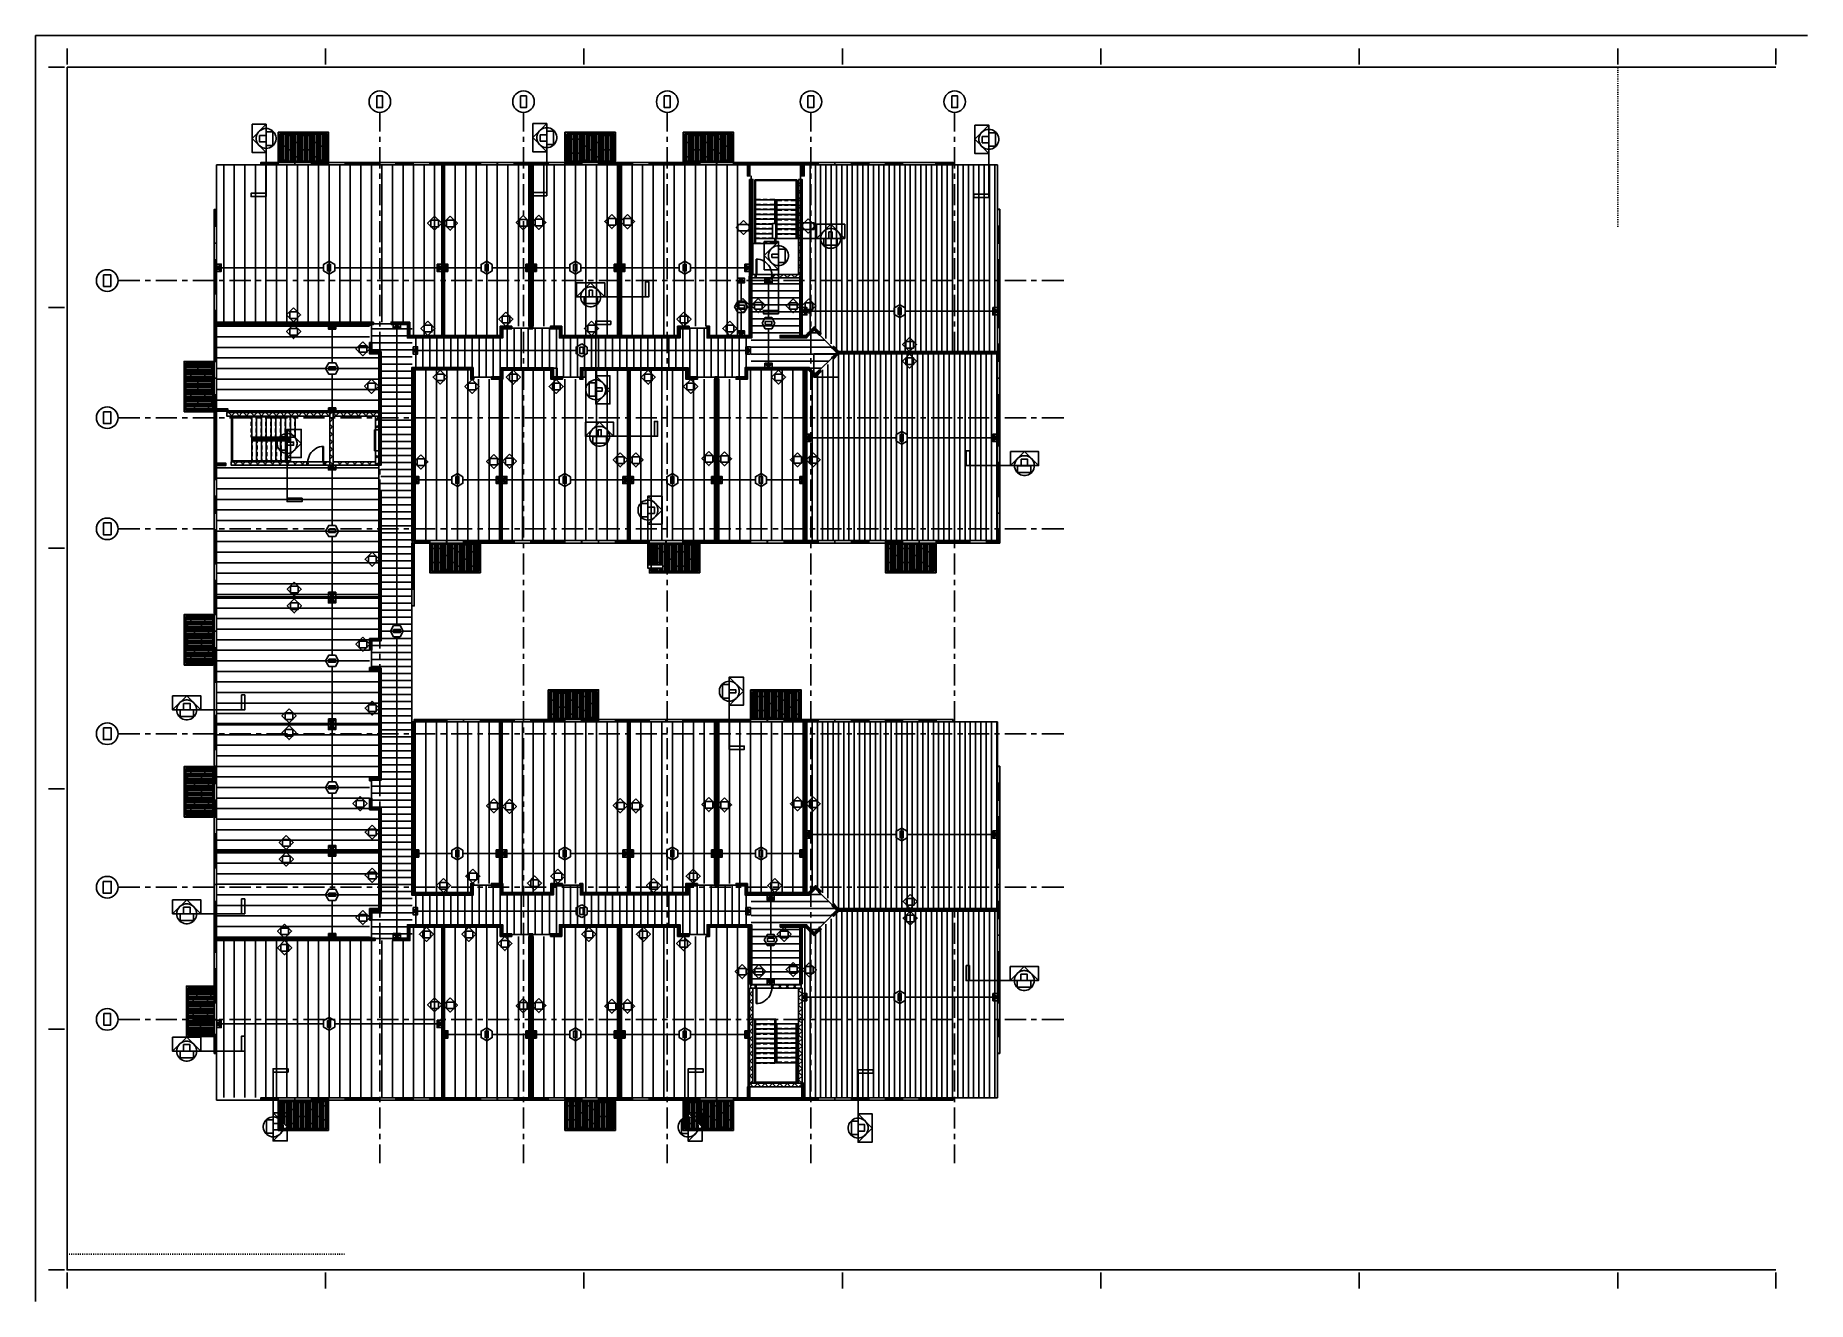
# Model space of a CAD drawing. Extents: x 0 to 3024, y 0 to 2160.
import ezdxf

# ---------------------------------------------------------------- set-up
doc = ezdxf.new("R2010")
doc.units = 0
doc.layers.add('CTR-1st_Phase-Structure_S213-THIRD_FLOOR_FRAMING_PLAN', color=7, linetype='CONTINUOUS')

msp = doc.modelspace()

# ---------------------------------------------------------------- linework, layer by layer
at = {"layer": 'CTR-1st_Phase-Structure_S213-THIRD_FLOOR_FRAMING_PLAN', "color": 7}
for points in [[(0, 2160), (3023.999924, 2160)], [(0, 0.060054), (0, 2160)], [(53.999999, 2110.560001), (53.999999, 2137.560001)], [(494.999988, 2110.560001), (494.999988, 2137.560001)], [(935.999977, 2110.560001), (935.999977, 2137.560001)], [(1376.999966, 2110.560001), (1376.999966, 2137.560001)], [(1817.999955, 2110.560001), (1817.999955, 2137.560001)], [(2258.999944, 2110.560001), (2258.999944, 2137.560001)], [(2699.999932, 2110.560001), (2699.999932, 2137.560001)], [(2969.999926, 2110.560001), (2969.999926, 2137.560001)], [(49.499999, 2106.060001), (22.499999, 2106.060001)], [(53.999999, 2106.060001), (2969.999926, 2106.060001)], [(53.999999, 2106.060001), (53.999999, 54.060053), (2969.999926, 54.060053)], [(393.65999, 2001.300004), (393.65999, 2008.380004), (369.599991, 1984.320004), (393.65999, 1960.260005), (393.65999, 1967.280005), (390.83999, 1967.520005), (388.13999, 1968.240005), (385.55999, 1969.380005), (383.21999, 1970.880005), (381.11999, 1972.800005), (379.379991, 1975.020005), (378.059991, 1977.480005), (377.159991, 1980.120004), (376.679991, 1982.880004), (376.679991, 1985.700004), (377.159991, 1988.460004), (378.059991, 1991.160004), (379.379991, 1993.620004), (381.11999, 1995.840004), (383.21999, 1997.760004), (385.55999, 1999.260004), (388.13999, 2000.400004), (390.83999, 2001.060004), (393.65999, 2001.300004), (396.41999, 2001.060004), (399.17999, 2000.400004), (401.75999, 1999.260004), (404.09999, 1997.760004), (406.13999, 1995.840004), (407.87999, 1993.620004), (409.19999, 1991.160004), (410.09999, 1988.460004), (410.57999, 1985.700004), (410.57999, 1982.880004), (410.09999, 1980.120004), (409.19999, 1977.480005), (407.87999, 1975.020005), (406.13999, 1972.800005), (404.09999, 1970.880005), (401.75999, 1969.380005), (399.17999, 1968.240005), (396.41999, 1967.520005), (393.65999, 1967.280005)], [(872.579978, 2002.620004), (872.579978, 2009.700004), (848.519979, 1985.640004), (872.579978, 1961.580005), (872.579978, 1968.600005), (869.759978, 1968.840005), (866.999978, 1969.560005), (864.479978, 1970.640005), (862.079978, 1972.200005), (860.039978, 1974.120005), (858.299979, 1976.340005), (856.979979, 1978.800005), (856.079979, 1981.440004), (855.599979, 1984.200004), (855.599979, 1987.020004), (856.079979, 1989.780004), (856.979979, 1992.480004), (858.299979, 1994.940004), (860.039978, 1997.160004), (862.079978, 1999.020004), (864.479978, 2000.580004), (866.999978, 2001.720004), (869.759978, 2002.380004), (872.579978, 2002.620004), (875.339978, 2002.380004), (878.099978, 2001.720004), (880.619978, 2000.580004), (883.019978, 1999.020004), (885.059978, 1997.160004), (886.799978, 1994.940004), (888.119978, 1992.480004), (889.019978, 1989.780004), (889.499978, 1987.020004), (889.499978, 1984.200004), (889.019978, 1981.440004), (888.119978, 1978.800005), (886.799978, 1976.340005), (885.059978, 1974.120005), (883.019978, 1972.200005), (880.619978, 1970.640005), (878.099978, 1969.560005), (875.339978, 1968.840005), (872.579978, 1968.600005)], [(1626.959959, 1999.800004), (1626.959959, 2006.880004), (1602.89996, 1982.820004), (1626.959959, 1958.760005), (1626.959959, 1965.780005), (1624.139959, 1966.020005), (1621.439959, 1966.740005), (1618.85996, 1967.880005), (1616.51996, 1969.380005), (1614.41996, 1971.300005), (1612.67996, 1973.520005), (1611.35996, 1975.980005), (1610.45996, 1978.620005), (1609.97996, 1981.380004), (1609.97996, 1984.200004), (1610.45996, 1986.960004), (1611.35996, 1989.660004), (1612.67996, 1992.120004), (1614.41996, 1994.340004), (1616.51996, 1996.260004), (1618.85996, 1997.760004), (1621.439959, 1998.900004), (1624.139959, 1999.560004), (1626.959959, 1999.800004), (1629.719959, 1999.560004), (1632.479959, 1998.900004), (1635.059959, 1997.760004), (1637.399959, 1996.260004), (1639.439959, 1994.340004), (1641.179959, 1992.120004), (1642.499959, 1989.660004), (1643.399959, 1986.960004), (1643.879959, 1984.200004), (1643.879959, 1981.380004), (1643.399959, 1978.620005), (1642.499959, 1975.980005), (1641.179959, 1973.520005), (1639.439959, 1971.300005), (1637.399959, 1969.380005), (1635.059959, 1967.880005), (1632.479959, 1966.740005), (1629.719959, 1966.020005), (1626.959959, 1965.780005)], [(393.65999, 1967.280005), (393.65999, 1890.780007)], [(413.99999, 1994.880004), (413.99999, 1945.500005), (414.59999, 1945.500005), (417.17999, 1945.500005), (417.17999, 1946.040005), (417.17999, 1991.700004)], [(417.17999, 1994.880004), (414.59999, 1994.880004), (413.99999, 1994.880004)], [(414.59999, 1994.280004), (417.17999, 1994.280004), (496.979988, 1994.280004), (499.559988, 1994.280004)], [(414.59999, 1946.040005), (414.59999, 1994.280004)], [(496.979988, 1994.880004), (417.17999, 1994.880004)], [(417.17999, 1991.700004), (496.979988, 1991.700004)], [(496.979988, 1991.700004), (496.979988, 1946.040005), (496.979988, 1945.500005), (499.559988, 1945.500005), (500.159987, 1945.500005), (500.159987, 1994.880004), (499.559988, 1994.880004), (496.979988, 1994.880004)], [(499.559988, 1946.040005), (499.559988, 1994.280004)], [(872.579978, 1968.600005), (872.579978, 1892.100007)], [(903.599977, 1994.880004), (903.599977, 1945.500005), (904.199977, 1945.500005), (906.779977, 1945.500005), (906.779977, 1946.040005), (906.779977, 1991.700004)], [(906.779977, 1994.880004), (904.199977, 1994.880004), (903.599977, 1994.880004)], [(904.199977, 1994.280004), (906.779977, 1994.280004), (986.579975, 1994.280004), (989.159975, 1994.280004)], [(904.199977, 1946.040005), (904.199977, 1994.280004)], [(986.579975, 1994.880004), (906.779977, 1994.880004)], [(906.779977, 1991.700004), (986.579975, 1991.700004)], [(986.579975, 1991.700004), (986.579975, 1946.040005), (986.579975, 1945.500005), (989.159975, 1945.500005), (989.759975, 1945.500005), (989.759975, 1994.880004), (989.159975, 1994.880004), (986.579975, 1994.880004)], [(989.159975, 1946.040005), (989.159975, 1994.280004)], [(1105.199972, 1994.880004), (1105.199972, 1945.500005), (1105.799972, 1945.500005), (1108.379972, 1945.500005), (1108.379972, 1946.040005), (1108.379972, 1991.700004)], [(1108.379972, 1994.880004), (1105.799972, 1994.880004), (1105.199972, 1994.880004)], [(1105.799972, 1994.280004), (1108.379972, 1994.280004), (1188.17997, 1994.280004), (1190.75997, 1994.280004)], [(1105.799972, 1946.040005), (1105.799972, 1994.280004)], [(1188.17997, 1994.880004), (1108.379972, 1994.880004)], [(1108.379972, 1991.700004), (1188.17997, 1991.700004)], [(1188.17997, 1991.700004), (1188.17997, 1946.040005), (1188.17997, 1945.500005), (1190.75997, 1945.500005), (1191.35997, 1945.500005), (1191.35997, 1994.880004), (1190.75997, 1994.880004), (1188.17997, 1994.880004)], [(1190.75997, 1946.040005), (1190.75997, 1994.280004)], [(1626.959959, 1965.780005), (1626.959959, 1889.280007)], [(309.239992, 1863.300007), (309.239992, 1939.200006)], [(384.77999, 1939.200006), (309.239992, 1939.200006)], [(413.99999, 1943.280005), (442.559989, 1943.280005)], [(413.99999, 1939.200006), (413.99999, 1943.280005)], [(442.559989, 1939.200006), (413.99999, 1939.200006)], [(414.59999, 1946.040005), (417.17999, 1946.040005)], [(414.59999, 1945.500005), (499.559988, 1945.500005)], [(442.559989, 1939.200006), (442.559989, 1943.280005)], [(442.679989, 1943.280005), (471.179988, 1943.280005)], [(442.679989, 1939.200006), (442.679989, 1943.280005)], [(471.179988, 1939.200006), (442.679989, 1939.200006)], [(471.179988, 1939.200006), (471.179988, 1943.280005)], [(496.979988, 1946.040005), (499.559988, 1946.040005)], [(500.279987, 1943.280005), (528.779987, 1943.280005)], [(500.279987, 1939.200006), (500.279987, 1943.280005)], [(528.779987, 1939.200006), (500.279987, 1939.200006)], [(528.779987, 1939.200006), (528.779987, 1943.280005)], [(586.679985, 1943.280005), (615.179985, 1943.280005)], [(586.679985, 1939.200006), (586.679985, 1943.280005)], [(615.179985, 1939.200006), (586.679985, 1939.200006)], [(615.179985, 1939.200006), (615.179985, 1943.280005)], [(644.279984, 1943.280005), (672.779983, 1943.280005)], [(644.279984, 1939.200006), (644.279984, 1943.280005)], [(672.779983, 1939.200006), (644.279984, 1939.200006)], [(672.779983, 1939.200006), (672.779983, 1943.280005)], [(693.239983, 1938.900006), (695.879983, 1938.900006), (695.879983, 1936.200006)], [(693.239983, 1938.900006), (693.239983, 1936.200006)], [(693.239983, 1936.200006), (693.239983, 1924.200006)], [(695.879983, 1936.200006), (695.879983, 1924.200006)], [(759.479981, 1943.280005), (787.97998, 1943.280005)], [(759.479981, 1939.200006), (759.479981, 1943.280005)], [(787.97998, 1939.200006), (759.479981, 1939.200006)], [(787.97998, 1939.200006), (787.97998, 1943.280005)], [(788.27998, 1943.280005), (816.77998, 1943.280005)], [(788.27998, 1939.200006), (788.27998, 1943.280005)], [(816.77998, 1939.200006), (788.27998, 1939.200006)], [(816.77998, 1939.200006), (816.77998, 1943.280005)], [(844.439979, 1938.900006), (847.079979, 1938.900006), (847.079979, 1927.920006)], [(844.439979, 1938.900006), (844.439979, 1927.920006)], [(874.679978, 1943.280005), (903.179977, 1943.280005)], [(874.679978, 1939.200006), (874.679978, 1943.280005)], [(903.179977, 1939.200006), (874.679978, 1939.200006)], [(903.179977, 1939.200006), (903.179977, 1943.280005)], [(904.199977, 1946.040005), (906.779977, 1946.040005)], [(904.199977, 1945.500005), (989.159975, 1945.500005)], [(932.279977, 1943.280005), (960.779976, 1943.280005)], [(932.279977, 1939.200006), (932.279977, 1943.280005)], [(960.779976, 1939.200006), (932.279977, 1939.200006)], [(960.779976, 1939.200006), (960.779976, 1943.280005)], [(986.579975, 1946.040005), (989.159975, 1946.040005)], [(995.639975, 1938.900006), (998.279975, 1938.900006), (998.279975, 1936.200006)], [(995.639975, 1938.900006), (995.639975, 1936.200006)], [(995.639975, 1936.200006), (995.639975, 1924.200006)], [(998.279975, 1936.200006), (998.279975, 1924.200006)], [(1018.679975, 1943.280005), (1047.179974, 1943.280005)], [(1018.679975, 1939.200006), (1018.679975, 1943.280005)], [(1047.179974, 1939.200006), (1018.679975, 1939.200006)], [(1047.179974, 1939.200006), (1047.179974, 1943.280005)], [(1105.799972, 1946.040005), (1108.379972, 1946.040005)], [(1105.799972, 1945.500005), (1190.75997, 1945.500005)], [(1133.879972, 1943.280005), (1162.379971, 1943.280005)], [(1133.879972, 1943.280005), (1133.879972, 1939.200006)], [(1162.379971, 1939.200006), (1133.879972, 1939.200006)], [(1162.379971, 1943.280005), (1162.379971, 1939.200006)], [(1162.679971, 1943.280005), (1191.17997, 1943.280005)], [(1162.679971, 1939.200006), (1162.679971, 1943.280005)], [(1191.17997, 1939.200006), (1162.679971, 1939.200006)], [(1188.17997, 1946.040005), (1190.75997, 1946.040005)], [(1311.779967, 1939.200006), (1335.479967, 1939.200006), (1335.479967, 1943.280005), (1191.17997, 1943.280005), (1191.17997, 1939.200006)], [(1191.17997, 1939.200006), (1191.17997, 1943.280005)], [(1191.17997, 1939.200006), (1214.87997, 1939.200006)], [(1214.87997, 1939.200006), (1214.87997, 1920.300006), (1219.01997, 1920.300006), (1219.01997, 1939.200006)], [(1219.01997, 1939.200006), (1307.639967, 1939.200006)], [(1307.639967, 1939.200006), (1307.639967, 1920.300006), (1311.779967, 1920.300006), (1311.779967, 1939.200006)], [(1335.479967, 1943.280005), (1363.979966, 1943.280005)], [(1335.479967, 1939.200006), (1335.479967, 1943.280005)], [(1363.979966, 1939.200006), (1335.479967, 1939.200006)], [(1363.979966, 1939.200006), (1363.979966, 1943.280005)], [(1364.279966, 1943.280005), (1392.779965, 1943.280005)], [(1364.279966, 1939.200006), (1364.279966, 1943.280005)], [(1392.779965, 1939.200006), (1364.279966, 1939.200006)], [(1392.779965, 1939.200006), (1392.779965, 1943.280005)], [(1421.879964, 1943.280005), (1450.379964, 1943.280005)], [(1421.879964, 1939.200006), (1421.879964, 1943.280005)], [(1450.379964, 1939.200006), (1421.879964, 1939.200006)], [(1450.379964, 1939.200006), (1450.379964, 1943.280005)], [(1536.539962, 1939.200006), (1565.759961, 1939.200006), (1565.759961, 1943.280005), (1536.539962, 1943.280005), (1536.539962, 1939.200006), (1479.479963, 1939.200006)], [(1479.479963, 1943.280005), (1536.539962, 1943.280005)], [(1479.479963, 1943.280005), (1479.479963, 1939.200006)], [(1536.539962, 1939.200006), (1536.539962, 1943.280005)], [(1565.759961, 1939.200006), (1641.479959, 1939.200006)], [(1641.479959, 1863.600007), (1641.479959, 1939.200006)], [(693.239983, 1924.200006), (693.239983, 1912.200006)], [(693.239983, 1912.200006), (693.239983, 1900.200006)], [(695.879983, 1924.200006), (695.879983, 1912.200006)], [(695.879983, 1912.200006), (695.879983, 1900.200006)], [(844.439979, 1927.920006), (844.439979, 1915.920006)], [(844.439979, 1915.920006), (844.439979, 1903.920006)], [(847.079979, 1927.920006), (847.079979, 1915.920006)], [(847.079979, 1915.920006), (847.079979, 1903.920006)], [(995.639975, 1924.200006), (995.639975, 1912.200006)], [(995.639975, 1912.200006), (995.639975, 1900.200006)], [(998.279975, 1924.200006), (998.279975, 1912.200006)], [(998.279975, 1912.200006), (998.279975, 1900.200006)], [(1218.35997, 1914.300006), (1218.35997, 1752.30001)], [(1224.359969, 1752.30001), (1224.359969, 1914.300006), (1218.35997, 1914.300006)], [(1302.359967, 1914.300006), (1302.359967, 1752.30001)], [(1308.359967, 1752.30001), (1308.359967, 1914.300006), (1302.359967, 1914.300006)], [(368.099991, 1890.780007), (368.099991, 1885.140007)], [(393.65999, 1890.780007), (368.099991, 1890.780007)], [(368.099991, 1885.140007), (393.65999, 1885.140007)], [(393.65999, 1885.140007), (393.65999, 1890.780007)], [(693.239983, 1900.200006), (693.239983, 1888.200007)], [(693.239983, 1888.200007), (693.239983, 1876.200007)], [(693.239983, 1876.200007), (693.239983, 1864.200007)], [(695.879983, 1900.200006), (695.879983, 1888.200007)], [(695.879983, 1888.200007), (695.879983, 1876.200007)], [(695.879983, 1876.200007), (695.879983, 1864.200007)], [(844.439979, 1903.920006), (844.439979, 1891.920007)], [(847.079979, 1892.100007), (847.079979, 1892.460007), (844.439979, 1892.460007), (844.439979, 1891.380007), (847.019979, 1891.380007)], [(844.439979, 1891.920007), (844.439979, 1879.920007)], [(844.439979, 1879.920007), (844.439979, 1867.920007)], [(847.019979, 1892.100007), (847.019979, 1886.460007)], [(872.579978, 1892.100007), (847.019979, 1892.100007)], [(847.019979, 1886.460007), (872.579978, 1886.460007)], [(847.079979, 1903.920006), (847.079979, 1892.100007)], [(847.079979, 1886.460007), (847.079979, 1879.920007)], [(847.079979, 1879.920007), (847.079979, 1867.920007)], [(872.579978, 1886.460007), (872.579978, 1892.100007)], [(995.639975, 1900.200006), (995.639975, 1888.200007)], [(995.639975, 1888.200007), (995.639975, 1876.200007)], [(995.639975, 1876.200007), (995.639975, 1864.200007)], [(998.279975, 1900.200006), (998.279975, 1888.200007)], [(998.279975, 1888.200007), (998.279975, 1876.200007)], [(998.279975, 1876.200007), (998.279975, 1864.200007)], [(1601.39996, 1889.280007), (1601.39996, 1883.640007)], [(1626.959959, 1889.280007), (1601.39996, 1889.280007)], [(1601.39996, 1883.640007), (1626.959959, 1883.640007)], [(1626.959959, 1883.640007), (1626.959959, 1889.280007)], [(309.239992, 1834.380008), (309.239992, 1863.300007), (305.099992, 1863.300007), (305.099992, 1834.380008), (309.239992, 1834.380008), (309.239992, 1805.880009)], [(693.239983, 1864.200007), (693.239983, 1852.200008)], [(693.239983, 1852.200008), (693.239983, 1840.200008)], [(695.879983, 1864.200007), (695.879983, 1852.200008)], [(695.879983, 1852.200008), (695.879983, 1840.200008)], [(844.439979, 1867.920007), (844.439979, 1855.920008)], [(844.439979, 1855.920008), (844.439979, 1843.920008)], [(847.079979, 1867.920007), (847.079979, 1855.920008)], [(847.079979, 1855.920008), (847.079979, 1843.920008)], [(995.639975, 1864.200007), (995.639975, 1852.200008)], [(995.639975, 1852.200008), (995.639975, 1840.200008)], [(998.279975, 1864.200007), (998.279975, 1852.200008)], [(998.279975, 1852.200008), (998.279975, 1840.200008)], [(1641.479959, 1834.680008), (1641.479959, 1863.180007)], [(1641.479959, 1863.180007), (1645.559959, 1863.180007)], [(1645.559959, 1863.180007), (1645.559959, 1834.680008)], [(305.099992, 1805.880009), (305.099992, 1834.380008)], [(309.239992, 1834.380008), (305.099992, 1834.380008)], [(693.239983, 1840.200008), (693.239983, 1828.200008)], [(693.239983, 1828.200008), (693.239983, 1816.200009)], [(693.239983, 1816.200009), (693.239983, 1804.200009)], [(695.879983, 1840.200008), (695.879983, 1828.200008)], [(695.879983, 1828.200008), (695.879983, 1816.200009)], [(695.879983, 1816.200009), (695.879983, 1804.200009)], [(844.439979, 1843.920008), (844.439979, 1831.920008)], [(844.439979, 1831.920008), (844.439979, 1819.920009)], [(844.439979, 1819.920009), (844.439979, 1807.920009)], [(847.079979, 1843.920008), (847.079979, 1831.920008)], [(847.079979, 1831.920008), (847.079979, 1819.920009)], [(847.079979, 1819.920009), (847.079979, 1807.920009)], [(995.639975, 1840.200008), (995.639975, 1828.200008)], [(995.639975, 1828.200008), (995.639975, 1816.200009)], [(995.639975, 1816.200009), (995.639975, 1804.200009)], [(998.279975, 1840.200008), (998.279975, 1828.200008)], [(998.279975, 1828.200008), (998.279975, 1816.200009)], [(998.279975, 1816.200009), (998.279975, 1804.200009)], [(1257.839969, 1839.300008), (1257.839969, 1813.800009)], [(1263.479968, 1839.300008), (1257.839969, 1839.300008)], [(1263.479968, 1813.800009), (1263.479968, 1839.300008)], [(1373.999966, 1813.800009), (1381.019965, 1813.800009), (1357.019966, 1837.860008), (1332.959967, 1813.800009), (1339.979967, 1813.800009), (1340.219966, 1816.620009), (1340.939966, 1819.320009), (1342.019966, 1821.900008), (1343.579966, 1824.240008), (1345.499966, 1826.340008), (1347.719966, 1828.080008), (1350.179966, 1829.400008), (1352.819966, 1830.300008), (1355.579966, 1830.780008), (1358.399966, 1830.780008), (1361.159966, 1830.300008), (1363.799966, 1829.400008), (1366.319966, 1828.080008), (1368.539966, 1826.340008), (1370.399966, 1824.240008), (1371.959966, 1821.900008), (1373.099966, 1819.320009), (1373.759966, 1816.620009), (1373.999966, 1813.800009), (1373.759966, 1811.040009), (1373.099966, 1808.280009), (1371.959966, 1805.700009), (1370.399966, 1803.360009), (1368.539966, 1801.320009), (1366.319966, 1799.580009), (1363.799966, 1798.260009), (1361.159966, 1797.300009), (1358.399966, 1796.880009), (1355.579966, 1796.880009), (1352.819966, 1797.300009), (1350.179966, 1798.260009), (1347.719966, 1799.580009), (1345.499966, 1801.320009), (1343.579966, 1803.360009), (1342.019966, 1805.700009), (1340.939966, 1808.280009), (1340.219966, 1811.040009), (1339.979967, 1813.800009)], [(1641.479959, 1834.680008), (1645.559959, 1834.680008)], [(309.239992, 1805.880009), (305.099992, 1805.880009)], [(305.099992, 1777.08001), (305.099992, 1805.580009)], [(309.239992, 1805.580009), (305.099992, 1805.580009)], [(309.239992, 1805.580009), (309.239992, 1777.08001)], [(693.239983, 1804.200009), (693.239983, 1792.200009)], [(693.239983, 1792.200009), (693.239983, 1780.200009)], [(695.879983, 1804.200009), (695.879983, 1792.200009)], [(695.879983, 1792.200009), (695.879983, 1780.200009)], [(844.439979, 1807.920009), (844.439979, 1795.920009)], [(844.439979, 1795.920009), (844.439979, 1783.920009)], [(847.079979, 1807.920009), (847.079979, 1795.920009)], [(847.079979, 1795.920009), (847.079979, 1783.920009)], [(995.639975, 1804.200009), (995.639975, 1792.200009)], [(995.639975, 1792.200009), (995.639975, 1780.200009)], [(998.279975, 1804.200009), (998.279975, 1792.200009)], [(998.279975, 1792.200009), (998.279975, 1780.200009)], [(1302.359967, 1752.30001), (1302.359967, 1813.320009), (1263.359968, 1813.320009), (1263.359968, 1805.100009), (1224.359969, 1805.100009), (1224.359969, 1752.30001)], [(1267.859968, 1801.320009), (1267.859968, 1808.400009), (1243.799969, 1784.340009), (1267.859968, 1760.28001), (1267.859968, 1767.30001), (1265.039968, 1767.54001), (1262.339968, 1768.26001), (1259.759969, 1769.34001), (1257.419969, 1770.90001), (1255.319969, 1772.82001), (1253.579969, 1775.04001), (1252.259969, 1777.50001), (1251.359969, 1780.140009), (1250.879969, 1782.900009), (1250.879969, 1785.720009), (1251.359969, 1788.480009), (1252.259969, 1791.180009), (1253.579969, 1793.640009), (1255.319969, 1795.860009), (1257.419969, 1797.720009), (1259.759969, 1799.280009), (1262.339968, 1800.420009), (1265.039968, 1801.080009), (1267.859968, 1801.320009), (1270.619968, 1801.080009), (1273.379968, 1800.420009), (1275.959968, 1799.280009), (1278.299968, 1797.720009), (1280.339968, 1795.860009), (1282.079968, 1793.640009), (1283.399968, 1791.180009), (1284.299968, 1788.480009), (1284.779968, 1785.720009), (1284.779968, 1782.900009), (1284.299968, 1780.140009), (1283.399968, 1777.50001), (1282.079968, 1775.04001), (1280.339968, 1772.82001), (1278.299968, 1770.90001), (1275.959968, 1769.34001), (1273.379968, 1768.26001), (1270.619968, 1767.54001), (1267.859968, 1767.30001)], [(1257.839969, 1813.800009), (1263.479968, 1813.800009)], [(1339.979967, 1813.800009), (1263.479968, 1813.800009)], [(1641.479959, 1777.20001), (1641.479959, 1805.700009)], [(1641.479959, 1805.700009), (1645.559959, 1805.700009)], [(1645.559959, 1805.700009), (1645.559959, 1777.20001)], [(309.239992, 1777.08001), (305.099992, 1777.08001)], [(309.239992, 1763.76001), (315.899992, 1770.06001)], [(317.159992, 1767.18001), (309.239992, 1763.76001)], [(491.579988, 1763.76001), (309.239992, 1763.76001)], [(309.239992, 1763.58001), (315.899992, 1757.22001)], [(317.159992, 1760.10001), (309.239992, 1763.58001)], [(315.599992, 1769.10001), (315.599992, 1769.70001), (315.899992, 1770.06001)], [(315.779992, 1768.32001), (315.599992, 1769.04001)], [(315.779992, 1758.96001), (315.599992, 1758.24001)], [(315.599992, 1758.18001), (315.599992, 1757.58001), (315.899992, 1757.22001)], [(316.199992, 1767.66001), (315.839992, 1768.32001)], [(316.199992, 1759.62001), (315.839992, 1759.02001)], [(317.159992, 1767.18001), (316.679992, 1767.24001), (316.199992, 1767.60001)], [(316.679992, 1760.04001), (316.199992, 1759.68001)], [(317.159992, 1760.10001), (316.679992, 1760.10001)], [(501.239987, 1774.68001), (491.579988, 1769.28001), (491.579988, 1758.18001)], [(501.239987, 1752.78001), (491.579988, 1758.18001), (491.579988, 1769.28001)], [(501.239987, 1774.68001), (510.659987, 1769.28001)], [(501.239987, 1752.78001), (510.659987, 1758.18001), (510.659987, 1769.28001)], [(510.659987, 1763.76001), (693.239983, 1763.76001)], [(685.319983, 1767.18001), (685.739983, 1767.24001), (686.219983, 1767.60001)], [(685.319983, 1767.18001), (693.239983, 1763.76001)], [(685.319983, 1760.10001), (693.239983, 1763.58001)], [(685.319983, 1760.10001), (685.739983, 1760.10001)], [(685.739983, 1760.04001), (686.219983, 1759.68001)], [(686.279983, 1767.66001), (686.639983, 1768.32001), (686.879983, 1769.04001)], [(686.279983, 1759.62001), (686.639983, 1759.02001)], [(693.239983, 1763.76001), (686.579983, 1770.06001)], [(686.879983, 1769.10001), (686.819983, 1769.70001), (686.579983, 1770.06001)], [(693.239983, 1763.58001), (686.579983, 1757.22001)], [(686.879983, 1758.18001), (686.819983, 1757.58001), (686.579983, 1757.22001)], [(686.639983, 1758.96001), (686.879983, 1758.24001)], [(693.239983, 1780.200009), (693.239983, 1768.20001)], [(693.239983, 1768.20001), (693.239983, 1756.20001)], [(693.239983, 1756.20001), (693.239983, 1744.20001)], [(695.879983, 1780.200009), (695.879983, 1768.20001)], [(695.879983, 1763.76001), (702.479982, 1770.06001)], [(695.879983, 1768.20001), (695.879983, 1756.20001)], [(703.739982, 1767.18001), (695.879983, 1763.76001)], [(760.499981, 1763.76001), (695.879983, 1763.76001)], [(695.879983, 1763.58001), (702.479982, 1757.22001)], [(703.739982, 1760.10001), (695.879983, 1763.58001)], [(695.879983, 1756.20001), (695.879983, 1744.20001)], [(702.179982, 1769.10001), (702.239982, 1769.70001), (702.479982, 1770.06001)], [(702.179982, 1758.18001), (702.239982, 1757.58001), (702.479982, 1757.22001)], [(702.839982, 1767.66001), (702.419982, 1768.32001), (702.239982, 1769.04001)], [(702.419982, 1758.96001), (702.239982, 1758.24001)], [(702.839982, 1759.62001), (702.419982, 1759.02001)], [(703.739982, 1767.18001), (703.319982, 1767.24001), (702.839982, 1767.60001)], [(703.319982, 1760.04001), (702.839982, 1759.68001)], [(703.739982, 1760.10001), (703.319982, 1760.10001)], [(770.159981, 1774.68001), (760.499981, 1769.28001), (760.499981, 1758.18001)], [(770.159981, 1752.78001), (760.499981, 1758.18001), (760.499981, 1769.28001)], [(770.159981, 1774.68001), (779.579981, 1769.28001)], [(770.159981, 1752.78001), (779.579981, 1758.18001), (779.579981, 1769.28001)], [(779.579981, 1763.76001), (844.439979, 1763.76001)], [(836.519979, 1767.18001), (836.939979, 1767.24001), (837.419979, 1767.60001)], [(836.519979, 1767.18001), (844.439979, 1763.76001)], [(836.519979, 1760.10001), (844.439979, 1763.58001)], [(836.519979, 1760.10001), (836.939979, 1760.10001)], [(836.939979, 1760.04001), (837.419979, 1759.68001)], [(837.479979, 1767.66001), (837.839979, 1768.32001), (838.079979, 1769.04001)], [(837.479979, 1759.62001), (837.839979, 1759.02001)], [(844.439979, 1763.76001), (837.779979, 1770.06001)], [(838.079979, 1769.10001), (838.019979, 1769.70001), (837.779979, 1770.06001)], [(844.439979, 1763.58001), (837.779979, 1757.22001)], [(838.079979, 1758.18001), (838.019979, 1757.58001), (837.779979, 1757.22001)], [(837.839979, 1758.96001), (838.079979, 1758.24001)], [(844.439979, 1783.920009), (844.439979, 1771.92001)], [(844.439979, 1771.92001), (844.439979, 1759.92001)], [(844.439979, 1759.92001), (844.439979, 1747.92001)], [(847.079979, 1783.920009), (847.079979, 1771.92001)], [(847.079979, 1771.92001), (847.079979, 1759.92001)], [(847.079979, 1763.76001), (853.679979, 1770.06001)], [(854.939979, 1767.18001), (847.079979, 1763.76001)], [(911.699977, 1763.76001), (847.079979, 1763.76001)], [(847.079979, 1763.58001), (853.679979, 1757.22001)], [(854.939979, 1760.10001), (847.079979, 1763.58001)], [(847.079979, 1759.92001), (847.079979, 1747.92001)], [(853.379979, 1769.10001), (853.439979, 1769.70001), (853.679979, 1770.06001)], [(853.379979, 1758.18001), (853.439979, 1757.58001), (853.679979, 1757.22001)], [(854.039979, 1767.66001), (853.619979, 1768.32001), (853.439979, 1769.04001)], [(853.619979, 1758.96001), (853.439979, 1758.24001)], [(854.039979, 1759.62001), (853.619979, 1759.02001)], [(854.939979, 1767.18001), (854.519979, 1767.24001), (854.039979, 1767.60001)], [(854.519979, 1760.04001), (854.039979, 1759.68001)], [(854.939979, 1760.10001), (854.519979, 1760.10001)], [(921.359977, 1774.68001), (911.699977, 1769.28001), (911.699977, 1758.18001)], [(921.359977, 1752.78001), (911.699977, 1758.18001), (911.699977, 1769.28001)], [(921.359977, 1774.68001), (930.779977, 1769.28001)], [(921.359977, 1752.78001), (930.779977, 1758.18001), (930.779977, 1769.28001)], [(930.779977, 1763.76001), (995.639975, 1763.76001)], [(987.719975, 1767.18001), (988.139975, 1767.24001), (988.619975, 1767.60001)], [(987.719975, 1767.18001), (995.639975, 1763.76001)], [(987.719975, 1760.10001), (995.639975, 1763.58001)], [(987.719975, 1760.10001), (988.139975, 1760.10001)], [(988.139975, 1760.04001), (988.619975, 1759.68001)], [(988.679975, 1767.66001), (989.039975, 1768.32001), (989.279975, 1769.04001)], [(988.679975, 1759.62001), (989.039975, 1759.02001)], [(995.639975, 1763.76001), (988.979975, 1770.06001)], [(989.279975, 1769.10001), (989.219975, 1769.70001), (988.979975, 1770.06001)], [(995.639975, 1763.58001), (988.979975, 1757.22001)], [(989.279975, 1758.18001), (989.219975, 1757.58001), (988.979975, 1757.22001)], [(989.039975, 1758.96001), (989.279975, 1758.24001)], [(995.639975, 1780.200009), (995.639975, 1768.20001)], [(995.639975, 1768.20001), (995.639975, 1756.20001)], [(995.639975, 1756.20001), (995.639975, 1744.20001)], [(998.279975, 1780.200009), (998.279975, 1768.20001)], [(998.279975, 1763.76001), (1004.879975, 1770.06001)], [(998.279975, 1768.20001), (998.279975, 1756.20001)], [(1006.139975, 1767.18001), (998.279975, 1763.76001)], [(1098.539973, 1763.76001), (998.279975, 1763.76001)], [(998.279975, 1763.58001), (1004.879975, 1757.22001)], [(1006.139975, 1760.10001), (998.279975, 1763.58001)], [(998.279975, 1756.20001), (998.279975, 1744.20001)], [(1004.579975, 1769.10001), (1004.639975, 1769.70001), (1004.879975, 1770.06001)], [(1004.579975, 1758.18001), (1004.639975, 1757.58001), (1004.879975, 1757.22001)], [(1005.239975, 1767.66001), (1004.819975, 1768.32001), (1004.639975, 1769.04001)], [(1004.819975, 1758.96001), (1004.639975, 1758.24001)], [(1005.239975, 1759.62001), (1004.819975, 1759.02001)], [(1006.139975, 1767.18001), (1005.719975, 1767.24001), (1005.239975, 1767.60001)], [(1005.719975, 1760.04001), (1005.239975, 1759.68001)], [(1006.139975, 1760.10001), (1005.719975, 1760.10001)], [(1108.139972, 1774.68001), (1098.539973, 1769.28001), (1098.539973, 1758.18001)], [(1108.139972, 1752.78001), (1098.539973, 1758.18001), (1098.539973, 1769.28001)], [(1108.139972, 1774.68001), (1117.619972, 1769.28001)], [(1108.139972, 1752.78001), (1117.619972, 1758.18001), (1117.619972, 1769.28001)], [(1117.619972, 1763.76001), (1218.05997, 1763.76001)], [(1210.13997, 1767.18001), (1210.61997, 1767.24001), (1211.09997, 1767.60001)], [(1210.13997, 1767.18001), (1218.05997, 1763.76001)], [(1210.13997, 1760.10001), (1218.05997, 1763.58001)], [(1210.13997, 1760.10001), (1210.61997, 1760.10001)], [(1210.61997, 1760.04001), (1211.09997, 1759.68001)], [(1211.09997, 1767.66001), (1211.45997, 1768.32001)], [(1211.09997, 1759.62001), (1211.45997, 1759.02001)], [(1218.05997, 1763.76001), (1211.39997, 1770.06001)], [(1211.69997, 1769.10001), (1211.69997, 1769.70001), (1211.39997, 1770.06001)], [(1218.05997, 1763.58001), (1211.39997, 1757.22001)], [(1211.69997, 1758.18001), (1211.69997, 1757.58001), (1211.39997, 1757.22001)], [(1211.51997, 1768.32001), (1211.69997, 1769.04001)], [(1211.51997, 1758.96001), (1211.69997, 1758.24001)], [(1229.639969, 1751.58001), (1229.639969, 1778.58001)], [(1229.639969, 1778.58001), (1230.959969, 1778.58001)], [(1256.639969, 1751.58001), (1256.399969, 1755.06001), (1255.739969, 1758.54001), (1254.599969, 1761.90001), (1253.039969, 1765.08001), (1251.059969, 1768.02001), (1248.719969, 1770.66001), (1246.079969, 1773.00001), (1243.139969, 1774.92001), (1239.959969, 1776.48001), (1236.599969, 1777.62001), (1233.179969, 1778.34001), (1229.639969, 1778.58001)], [(1230.959969, 1778.58001), (1230.959969, 1751.58001)], [(1267.859968, 1767.30001), (1267.859968, 1690.800012)], [(1641.479959, 1777.20001), (1645.559959, 1777.20001)], [(693.239983, 1744.20001), (693.239983, 1732.200011)], [(693.239983, 1732.200011), (693.239983, 1720.200011)], [(695.879983, 1744.20001), (695.879983, 1732.200011)], [(695.879983, 1732.200011), (695.879983, 1720.200011)], [(844.439979, 1747.92001), (844.439979, 1735.920011)], [(844.439979, 1735.920011), (844.439979, 1723.920011)], [(844.439979, 1723.920011), (844.439979, 1711.920011)], [(847.079979, 1747.92001), (847.079979, 1735.920011)], [(847.079979, 1735.920011), (847.079979, 1723.920011)], [(847.079979, 1723.920011), (847.079979, 1711.920011)], [(930.359977, 1714.020011), (923.339977, 1714.020011), (947.399976, 1738.080011), (971.459976, 1714.020011), (964.379976, 1714.020011), (964.139976, 1716.840011), (963.479976, 1719.540011), (962.339976, 1722.120011), (960.839976, 1724.460011), (958.919976, 1726.560011), (956.699976, 1728.300011), (954.239976, 1729.620011), (951.539976, 1730.520011), (948.779976, 1731.000011), (945.959976, 1731.000011), (943.199976, 1730.520011), (940.559976, 1729.620011), (938.099977, 1728.300011), (935.879977, 1726.560011), (933.959977, 1724.460011), (932.459977, 1722.120011), (931.319977, 1719.540011), (930.599977, 1716.840011), (930.359977, 1714.020011), (930.599977, 1711.260011), (931.319977, 1708.500011), (932.459977, 1705.920011), (933.959977, 1703.580011), (935.879977, 1701.540011), (938.099977, 1699.800012), (940.559976, 1698.480012), (943.199976, 1697.580012), (945.959976, 1697.100012), (948.779976, 1697.100012), (951.539976, 1697.580012), (954.239976, 1698.480012), (956.699976, 1699.800012), (958.919976, 1701.540011), (960.839976, 1703.580011), (962.339976, 1705.920011), (963.479976, 1708.500011), (964.139976, 1711.260011), (964.379976, 1714.020011)], [(995.639975, 1744.20001), (995.639975, 1732.200011)], [(995.639975, 1732.200011), (995.639975, 1720.200011)], [(998.279975, 1744.20001), (998.279975, 1732.200011)], [(998.279975, 1732.200011), (998.279975, 1720.200011)], [(1040.879974, 1739.580011), (1046.579974, 1739.580011)], [(1040.879974, 1714.020011), (1040.879974, 1739.580011)], [(1046.579974, 1739.580011), (1046.579974, 1714.020011)], [(1203.83997, 1745.76001), (1197.47997, 1739.100011)], [(1198.43997, 1739.400011), (1197.83997, 1739.400011), (1197.47997, 1739.100011)], [(1199.21997, 1739.220011), (1198.49997, 1739.400011)], [(1199.87997, 1738.800011), (1199.27997, 1739.220011)], [(1200.29997, 1738.320011), (1199.93997, 1738.800011)], [(1200.35997, 1737.900011), (1203.83997, 1745.76001)], [(1200.35997, 1737.900011), (1200.35997, 1738.320011)], [(1204.01997, 1706.700011), (1204.01997, 1745.76001)], [(1204.01997, 1745.76001), (1210.31997, 1739.100011)], [(1207.43997, 1737.900011), (1204.01997, 1745.76001)], [(1207.43997, 1737.900011), (1207.49997, 1738.320011), (1207.85997, 1738.800011)], [(1207.91997, 1738.800011), (1208.57997, 1739.220011), (1209.29997, 1739.400011)], [(1209.35997, 1739.400011), (1209.95997, 1739.400011), (1210.31997, 1739.100011)], [(1218.05997, 1749.30001), (1218.35997, 1749.30001)], [(1218.05997, 1749.30001), (1218.05997, 1744.20001)], [(1218.05997, 1744.20001), (1218.05997, 1732.200011)], [(1218.05997, 1732.200011), (1218.05997, 1720.200011)], [(1218.35997, 1752.30001), (1218.35997, 1746.30001), (1228.139969, 1746.30001), (1228.139969, 1752.30001)], [(1304.279967, 1746.30001), (1222.199969, 1746.30001)], [(1222.199969, 1746.30001), (1222.199969, 1744.20001)], [(1222.199969, 1744.20001), (1222.199969, 1732.200011)], [(1222.199969, 1732.200011), (1222.199969, 1720.200011)], [(1228.139969, 1752.30001), (1224.359969, 1752.30001)], [(1228.139969, 1752.30001), (1229.639969, 1752.30001)], [(1228.139969, 1751.58001), (1229.639969, 1751.58001)], [(1228.139969, 1747.26001), (1228.139969, 1751.58001)], [(1229.639969, 1747.26001), (1228.139969, 1747.26001)], [(1229.639969, 1751.58001), (1229.639969, 1750.14001)], [(1230.959969, 1751.58001), (1229.639969, 1751.58001)], [(1229.639969, 1750.14001), (1230.119969, 1750.14001)], [(1229.639969, 1748.70001), (1229.639969, 1747.26001)], [(1230.119969, 1748.70001), (1229.639969, 1748.70001)], [(1230.119969, 1750.14001), (1230.119969, 1748.70001)], [(1230.959969, 1752.30001), (1293.539968, 1752.30001)], [(1250.699969, 1744.80001), (1244.399969, 1738.140011)], [(1245.359969, 1738.440011), (1244.759969, 1738.440011), (1244.399969, 1738.140011)], [(1246.139969, 1738.260011), (1245.419969, 1738.440011)], [(1247.219969, 1737.360011), (1246.799969, 1737.840011), (1246.139969, 1738.200011)], [(1247.279969, 1736.880011), (1247.219969, 1737.300011)], [(1247.279969, 1736.880011), (1250.699969, 1744.80001)], [(1250.879969, 1678.680012), (1250.879969, 1744.80001)], [(1250.879969, 1744.80001), (1257.239969, 1738.140011)], [(1254.359969, 1736.880011), (1250.879969, 1744.80001)], [(1254.359969, 1737.360011), (1254.779969, 1737.840011)], [(1254.359969, 1736.880011), (1254.359969, 1737.300011)], [(1254.839969, 1737.840011), (1255.439969, 1738.200011)], [(1255.499969, 1738.260011), (1256.219969, 1738.440011), (1256.879969, 1738.440011), (1257.239969, 1738.140011)], [(1256.159969, 1750.14001), (1256.639969, 1750.14001)], [(1256.159969, 1748.70001), (1256.159969, 1750.14001)], [(1256.639969, 1748.70001), (1256.159969, 1748.70001)], [(1256.639969, 1750.14001), (1256.639969, 1751.58001)], [(1256.639969, 1751.58001), (1258.139969, 1751.58001)], [(1256.639969, 1747.26001), (1256.639969, 1748.70001)], [(1258.139969, 1747.26001), (1256.639969, 1747.26001)], [(1302.359967, 1752.30001), (1258.139969, 1752.30001), (1258.139969, 1746.30001), (1308.359967, 1746.30001), (1308.359967, 1752.30001)], [(1258.139969, 1751.58001), (1258.139969, 1747.26001)], [(1304.279967, 1746.30001), (1304.279967, 1744.20001)], [(1304.279967, 1744.20001), (1304.279967, 1732.200011)], [(1304.279967, 1732.200011), (1304.279967, 1720.200011)], [(1308.359967, 1749.30001), (1308.419967, 1749.30001), (1308.419967, 1744.20001)], [(1308.419967, 1744.20001), (1308.419967, 1732.200011)], [(1308.419967, 1732.200011), (1308.419967, 1720.200011)], [(49.499999, 1695.660012), (22.499999, 1695.660012)], [(305.099992, 1690.680012), (305.099992, 1719.180011)], [(309.239992, 1719.180011), (305.099992, 1719.180011)], [(309.239992, 1719.180011), (309.239992, 1690.680012)], [(693.239983, 1720.200011), (693.239983, 1708.200011)], [(693.239983, 1708.200011), (693.239983, 1696.200012)], [(693.239983, 1696.200012), (693.239983, 1684.200012)], [(695.879983, 1720.200011), (695.879983, 1708.200011)], [(695.879983, 1708.200011), (695.879983, 1696.200012)], [(695.879983, 1696.200012), (695.879983, 1684.200012)], [(844.439979, 1711.920011), (844.439979, 1699.920012)], [(844.439979, 1699.920012), (844.439979, 1687.920012)], [(847.079979, 1711.920011), (847.079979, 1699.920012)], [(847.079979, 1699.920012), (847.079979, 1687.920012)], [(964.379976, 1714.020011), (1040.879974, 1714.020011)], [(995.639975, 1720.200011), (995.639975, 1708.200011)], [(995.639975, 1708.200011), (995.639975, 1696.200012)], [(995.639975, 1696.200012), (995.639975, 1684.200012)], [(998.279975, 1720.200011), (998.279975, 1708.200011)], [(998.279975, 1708.200011), (998.279975, 1696.200012)], [(998.279975, 1696.200012), (998.279975, 1684.200012)], [(1046.579974, 1714.020011), (1040.879974, 1714.020011)], [(1193.03997, 1697.040012), (1198.43997, 1706.700011), (1209.53997, 1706.700011)], [(1193.03997, 1697.040012), (1198.43997, 1687.560012), (1209.53997, 1687.560012)], [(1214.93997, 1697.040012), (1209.53997, 1706.700011), (1198.43997, 1706.700011)], [(1214.93997, 1697.040012), (1209.53997, 1687.560012)], [(1218.05997, 1720.200011), (1218.05997, 1708.200011)], [(1218.05997, 1708.200011), (1218.05997, 1696.200012)], [(1218.05997, 1696.200012), (1218.05997, 1684.200012)], [(1222.199969, 1720.200011), (1222.199969, 1708.200011)], [(1222.199969, 1708.200011), (1222.199969, 1696.200012)], [(1222.199969, 1696.200012), (1222.199969, 1684.200012)], [(1304.279967, 1720.200011), (1304.279967, 1708.200011)], [(1304.279967, 1708.200011), (1304.279967, 1696.200012)], [(1304.279967, 1696.200012), (1304.279967, 1684.200012)], [(1308.419967, 1720.200011), (1308.419967, 1708.200011)], [(1308.419967, 1708.200011), (1308.419967, 1696.200012)], [(1308.419967, 1696.200012), (1308.419967, 1684.200012)], [(1308.419967, 1689.540012), (1315.079967, 1695.900012)], [(1314.779967, 1694.940012), (1314.839967, 1695.540012), (1315.079967, 1695.900012)], [(1315.019967, 1694.160012), (1314.779967, 1694.880012)], [(1315.379967, 1693.500012), (1315.019967, 1694.100012)], [(1315.919967, 1693.080012), (1315.439967, 1693.440012)], [(1474.919963, 1700.460011), (1465.319963, 1695.120012), (1465.319963, 1683.960012)], [(1474.919963, 1678.620012), (1465.319963, 1683.960012), (1465.319963, 1695.120012)], [(1474.919963, 1700.460011), (1484.399963, 1695.120012)], [(1474.919963, 1678.620012), (1484.399963, 1683.960012), (1484.399963, 1695.120012)], [(1633.979959, 1693.080012), (1634.459959, 1693.440012)], [(1634.459959, 1693.500012), (1634.879959, 1694.100012)], [(1641.479959, 1689.540012), (1634.819959, 1695.900012)], [(1635.119959, 1694.940012), (1635.059959, 1695.540012), (1634.819959, 1695.900012)], [(1634.879959, 1694.160012), (1635.059959, 1694.880012)], [(309.239992, 1671.120012), (309.239992, 1690.680012), (305.099992, 1690.680012), (305.099992, 1603.980014), (309.239992, 1603.980014)], [(309.239992, 1690.680012), (305.099992, 1690.680012)], [(309.239992, 1666.980012), (310.499992, 1666.980012), (310.499992, 1671.120012), (309.239992, 1671.120012)], [(309.239992, 1603.980014), (309.239992, 1666.980012)], [(310.499992, 1671.120012), (314.999992, 1671.120012)], [(310.499992, 1666.980012), (314.999992, 1666.980012)], [(314.999992, 1671.120012), (326.999992, 1671.120012)], [(314.999992, 1666.980012), (326.999992, 1666.980012)], [(326.999992, 1671.120012), (338.999992, 1671.120012)], [(326.999992, 1666.980012), (338.999992, 1666.980012)], [(338.999992, 1671.120012), (350.999991, 1671.120012)], [(338.999992, 1666.980012), (350.999991, 1666.980012)], [(350.999991, 1671.120012), (362.999991, 1671.120012)], [(350.999991, 1666.980012), (362.999991, 1666.980012)], [(362.999991, 1671.120012), (374.999991, 1671.120012)], [(362.999991, 1666.980012), (374.999991, 1666.980012)], [(374.999991, 1671.120012), (386.99999, 1671.120012)], [(374.999991, 1666.980012), (386.99999, 1666.980012)], [(386.99999, 1671.120012), (398.99999, 1671.120012)], [(386.99999, 1666.980012), (398.99999, 1666.980012)], [(398.99999, 1671.120012), (410.99999, 1671.120012)], [(398.99999, 1666.980012), (410.99999, 1666.980012)], [(410.99999, 1671.120012), (422.999989, 1671.120012)], [(410.99999, 1666.980012), (422.999989, 1666.980012)], [(422.999989, 1671.120012), (434.999989, 1671.120012)], [(422.999989, 1666.980012), (434.999989, 1666.980012)], [(434.999989, 1671.120012), (446.999989, 1671.120012)], [(434.999989, 1666.980012), (446.999989, 1666.980012)], [(446.999989, 1671.120012), (458.999989, 1671.120012)], [(446.999989, 1666.980012), (458.999989, 1666.980012)], [(458.999989, 1671.120012), (470.999988, 1671.120012)], [(458.999989, 1666.980012), (470.999988, 1666.980012)], [(470.999988, 1671.120012), (482.999988, 1671.120012)], [(470.999988, 1666.980012), (482.999988, 1666.980012)], [(482.999988, 1671.120012), (494.999988, 1671.120012)], [(482.999988, 1666.980012), (494.999988, 1666.980012)], [(494.999988, 1671.120012), (506.999987, 1671.120012)], [(494.999988, 1666.980012), (506.999987, 1666.980012)], [(506.039987, 1666.860012), (499.739988, 1660.200012)], [(502.619987, 1658.940013), (506.039987, 1666.860012)], [(506.219987, 1601.460014), (506.219987, 1666.860012)], [(506.219987, 1666.860012), (512.519987, 1660.200012)], [(509.639987, 1658.940013), (506.219987, 1666.860012)], [(506.999987, 1671.120012), (518.999987, 1671.120012)], [(506.999987, 1666.980012), (518.999987, 1666.980012)], [(518.999987, 1671.120012), (530.999987, 1671.120012)], [(518.999987, 1666.980012), (530.999987, 1666.980012)], [(530.999987, 1671.120012), (542.999986, 1671.120012)], [(530.999987, 1666.980012), (542.999986, 1666.980012)], [(542.999986, 1671.120012), (554.999986, 1671.120012)], [(542.999986, 1666.980012), (554.999986, 1666.980012)], [(554.999986, 1671.120012), (566.999986, 1671.120012)], [(554.999986, 1666.980012), (566.999986, 1666.980012)], [(566.999986, 1671.120012), (576.959986, 1671.120012)], [(567.539986, 1666.980012), (570.059986, 1666.980012)], [(571.739986, 1665.900012), (571.739986, 1667.160012), (572.519986, 1667.160012), (572.519986, 1665.900012), (571.739986, 1665.900012), (572.519986, 1665.900012)], [(572.519986, 1667.160012), (571.739986, 1667.160012)], [(573.479986, 1665.900012), (573.479986, 1636.080013)], [(574.199986, 1666.980012), (575.819986, 1666.980012)], [(576.959986, 1671.120012), (576.959986, 1666.980012)], [(606.959985, 1667.760012), (576.959986, 1667.760012)], [(606.959985, 1666.980012), (606.959985, 1671.120012), (614.999985, 1671.120012)], [(606.959985, 1666.980012), (614.999985, 1666.980012)], [(616.559985, 1666.980012), (610.199985, 1660.320012)], [(613.079985, 1659.120013), (616.559985, 1666.980012)], [(614.999985, 1671.120012), (626.999984, 1671.120012)], [(614.999985, 1666.980012), (626.999984, 1666.980012)], [(616.739985, 1153.320025), (616.739985, 1666.980012)], [(616.739985, 1666.980012), (623.039984, 1660.320012)], [(620.159984, 1659.120013), (616.739985, 1666.980012)], [(626.999984, 1671.120012), (638.999984, 1671.120012)], [(627.539984, 1666.980012), (637.859984, 1666.980012)], [(634.859984, 1666.980012), (637.859984, 1666.980012)], [(634.859984, 1666.980012), (634.859984, 1660.200012)], [(638.999984, 1671.120012), (638.999984, 1666.980012)], [(638.999984, 1666.980012), (638.999984, 1660.200012)], [(693.239983, 1684.200012), (693.239983, 1672.200012)], [(693.239983, 1672.200012), (693.239983, 1660.200012)], [(695.879983, 1684.200012), (695.879983, 1672.200012)], [(695.879983, 1672.200012), (695.879983, 1660.200012)], [(793.25998, 1659.780013), (793.25998, 1663.920012), (802.19998, 1663.920012)], [(802.19998, 1663.920012), (812.75998, 1663.920012)], [(812.75998, 1663.920012), (812.75998, 1659.780013)], [(842.759979, 1659.780013), (842.759979, 1663.920012), (844.439979, 1663.920012)], [(844.439979, 1687.920012), (844.439979, 1675.920012)], [(844.439979, 1675.920012), (844.439979, 1663.920012)], [(847.079979, 1663.920012), (844.439979, 1663.920012)], [(847.079979, 1687.920012), (847.079979, 1675.920012)], [(847.079979, 1675.920012), (847.079979, 1663.920012)], [(847.079979, 1663.920012), (848.759979, 1663.920012)], [(848.759979, 1663.920012), (848.759979, 1659.780013)], [(878.759978, 1659.780013), (878.759978, 1663.920012), (886.199978, 1663.920012)], [(886.199978, 1663.920012), (898.199978, 1663.920012)], [(898.199978, 1663.920012), (898.199978, 1659.780013)], [(956.159976, 1672.680012), (956.159976, 1667.040012)], [(981.659975, 1672.680012), (956.159976, 1672.680012)], [(956.159976, 1572.540015), (956.159976, 1667.040012)], [(956.159976, 1667.040012), (981.659975, 1667.040012)], [(981.659975, 1667.040012), (981.659975, 1672.680012)], [(995.639975, 1684.200012), (995.639975, 1672.200012)], [(995.639975, 1672.200012), (995.639975, 1660.200012)], [(998.279975, 1684.200012), (998.279975, 1672.200012)], [(998.279975, 1672.200012), (998.279975, 1660.200012)], [(1095.839973, 1659.780013), (1095.839973, 1663.920012), (1102.379972, 1663.920012)], [(1095.839973, 1663.920012), (1099.979973, 1663.920012)], [(1095.839973, 1651.920013), (1095.839973, 1663.920012)], [(1099.979973, 1662.240012), (1099.979973, 1663.920012)], [(1102.379972, 1663.920012), (1114.379972, 1663.920012)], [(1204.01997, 1687.560012), (1204.01997, 1648.260013)], [(1218.05997, 1684.200012), (1218.05997, 1672.200012)], [(1218.05997, 1672.200012), (1218.05997, 1660.200012)], [(1222.199969, 1684.200012), (1222.199969, 1672.200012)], [(1222.199969, 1672.200012), (1222.199969, 1660.200012)], [(1239.959969, 1669.080012), (1245.299969, 1678.680012), (1256.459969, 1678.680012)], [(1239.959969, 1669.080012), (1245.299969, 1659.600013), (1256.459969, 1659.600013)], [(1242.299969, 1690.800012), (1242.299969, 1685.160012)], [(1267.859968, 1690.800012), (1242.299969, 1690.800012)], [(1242.299969, 1685.160012), (1267.859968, 1685.160012)], [(1261.799968, 1669.080012), (1256.459969, 1678.680012), (1245.299969, 1678.680012)], [(1261.799968, 1669.080012), (1256.459969, 1659.600013)], [(1267.859968, 1685.160012), (1267.859968, 1690.800012)], [(1304.279967, 1684.200012), (1304.279967, 1672.200012)], [(1304.279967, 1672.200012), (1304.279967, 1660.200012)], [(1316.339967, 1693.020012), (1308.419967, 1689.540012)], [(1465.319963, 1689.540012), (1308.419967, 1689.540012)], [(1308.419967, 1689.360012), (1315.079967, 1683.060012)], [(1316.339967, 1685.940012), (1308.419967, 1689.360012)], [(1308.419967, 1684.200012), (1308.419967, 1672.200012)], [(1308.419967, 1672.200012), (1308.419967, 1660.200012)], [(1315.379967, 1685.460012), (1315.019967, 1684.800012), (1314.779967, 1684.080012)], [(1314.779967, 1684.020012), (1314.839967, 1683.420012), (1315.079967, 1683.060012)], [(1316.339967, 1685.940012), (1315.919967, 1685.880012), (1315.439967, 1685.520012)], [(1316.339967, 1693.020012), (1315.919967, 1693.020012)], [(1484.399963, 1689.540012), (1641.479959, 1689.540012)], [(1633.559959, 1693.020012), (1641.479959, 1689.540012)], [(1633.559959, 1693.020012), (1633.979959, 1693.020012)], [(1633.559959, 1685.940012), (1641.479959, 1689.360012)], [(1633.559959, 1685.940012), (1633.979959, 1685.880012), (1634.459959, 1685.520012)], [(1634.459959, 1685.460012), (1634.879959, 1684.800012), (1635.059959, 1684.080012)], [(1641.479959, 1689.360012), (1634.819959, 1683.060012)], [(1635.119959, 1684.020012), (1635.059959, 1683.420012), (1634.819959, 1683.060012)], [(500.039987, 1660.440012), (499.739988, 1660.200012)], [(501.419987, 1660.260012), (500.699987, 1660.500012), (500.099987, 1660.440012)], [(502.619987, 1658.940013), (502.559987, 1659.360013), (502.139987, 1659.840013), (501.479987, 1660.260012)], [(509.639987, 1658.940013), (509.699987, 1659.360013), (510.119987, 1659.840013), (510.779987, 1660.260012)], [(510.839987, 1660.260012), (511.559987, 1660.500012), (512.159987, 1660.440012)], [(512.219987, 1660.440012), (512.519987, 1660.200012)], [(570.059986, 1636.080013), (574.199986, 1636.080013)], [(570.059986, 1630.980013), (570.059986, 1636.080013)], [(574.199986, 1630.980013), (574.199986, 1636.080013)], [(611.159985, 1660.620012), (610.559985, 1660.620012), (610.199985, 1660.320012)], [(611.939985, 1660.440012), (611.219985, 1660.620012)], [(612.599985, 1660.020012), (611.999985, 1660.440012)], [(613.019985, 1659.540013), (612.659985, 1660.020012)], [(613.079985, 1659.120013), (613.079985, 1659.540013)], [(620.159984, 1659.120013), (620.219984, 1659.540013), (620.579984, 1660.020012)], [(620.639984, 1660.020012), (621.299984, 1660.440012), (622.019984, 1660.620012)], [(622.079984, 1660.620012), (622.679984, 1660.620012), (623.039984, 1660.320012)], [(634.859984, 1660.200012), (634.859984, 1648.200013)], [(634.859984, 1644.060013), (634.859984, 1648.200013)], [(634.859984, 1644.060013), (641.399984, 1644.060013)], [(635.999984, 1648.200013), (640.859984, 1648.200013)], [(638.999984, 1648.200013), (635.999984, 1648.200013)], [(638.999984, 1660.200012), (638.999984, 1648.200013)], [(641.399984, 1648.200013), (653.399984, 1648.200013)], [(641.399984, 1644.060013), (653.399984, 1644.060013)], [(653.399984, 1648.200013), (665.399983, 1648.200013)], [(653.399984, 1644.060013), (665.399983, 1644.060013)], [(665.399983, 1648.200013), (677.399983, 1648.200013)], [(665.399983, 1644.060013), (677.399983, 1644.060013)], [(677.399983, 1648.200013), (689.399983, 1648.200013)], [(677.399983, 1644.060013), (689.399983, 1644.060013)], [(689.399983, 1648.200013), (693.239983, 1648.200013)], [(689.399983, 1644.060013), (701.399982, 1644.060013)], [(693.239983, 1660.200012), (693.239983, 1648.200013)], [(695.879983, 1648.200013), (693.239983, 1648.200013)], [(695.879983, 1660.200012), (695.879983, 1648.200013)], [(695.879983, 1648.200013), (701.399982, 1648.200013)], [(701.399982, 1648.200013), (713.399982, 1648.200013)], [(701.399982, 1644.060013), (713.399982, 1644.060013)], [(713.399982, 1648.200013), (725.399982, 1648.200013)], [(713.399982, 1644.060013), (725.399982, 1644.060013)], [(725.399982, 1648.200013), (737.399982, 1648.200013)], [(725.399982, 1644.060013), (737.399982, 1644.060013)], [(737.399982, 1648.200013), (749.399981, 1648.200013)], [(737.399982, 1644.060013), (749.399981, 1644.060013)], [(749.399981, 1648.200013), (761.399981, 1648.200013)], [(749.399981, 1644.060013), (761.399981, 1644.060013)], [(761.399981, 1648.200013), (773.399981, 1648.200013)], [(761.399981, 1644.060013), (773.399981, 1644.060013)], [(773.399981, 1648.200013), (785.39998, 1648.200013)], [(773.399981, 1644.060013), (785.39998, 1644.060013)], [(785.39998, 1644.060013), (797.39998, 1644.060013)], [(785.93998, 1648.200013), (796.25998, 1648.200013)], [(793.25998, 1649.340013), (793.25998, 1658.700013)], [(794.39998, 1659.780013), (801.65998, 1659.780013)], [(797.39998, 1649.340013), (797.39998, 1658.700013)], [(797.39998, 1648.200013), (797.39998, 1644.060013)], [(802.19998, 1659.780013), (812.75998, 1659.780013)], [(842.759979, 1660.560012), (812.75998, 1660.560012)], [(842.759979, 1659.780013), (848.759979, 1659.780013)], [(878.759978, 1660.560012), (848.759979, 1660.560012)], [(878.759978, 1659.780013), (886.199978, 1659.780013)], [(886.199978, 1659.780013), (894.059978, 1659.780013)], [(894.059978, 1658.700013), (894.059978, 1649.340013)], [(895.379978, 1644.840013), (895.199978, 1644.840013)], [(895.979978, 1644.060013), (907.979977, 1644.060013)], [(896.519978, 1648.200013), (907.379977, 1648.200013)], [(898.199978, 1658.700013), (898.199978, 1649.340013)], [(907.979977, 1648.200013), (919.979977, 1648.200013)], [(907.979977, 1644.060013), (919.979977, 1644.060013)], [(919.979977, 1648.200013), (931.979977, 1648.200013)], [(919.979977, 1644.060013), (931.979977, 1644.060013)], [(932.159977, 1633.680013), (922.499977, 1628.340013), (922.499977, 1617.180014)], [(931.979977, 1648.200013), (943.979976, 1648.200013)], [(931.979977, 1644.060013), (943.979976, 1644.060013)], [(932.159977, 1633.680013), (941.579976, 1628.340013)], [(943.979976, 1648.200013), (955.979976, 1648.200013)], [(943.979976, 1644.060013), (955.979976, 1644.060013)], [(955.979976, 1648.200013), (967.979976, 1648.200013)], [(955.979976, 1644.060013), (967.979976, 1644.060013)], [(967.979976, 1648.200013), (979.979976, 1648.200013)], [(967.979976, 1644.060013), (979.979976, 1644.060013)], [(979.979976, 1648.200013), (991.979975, 1648.200013)], [(979.979976, 1644.060013), (991.979975, 1644.060013)], [(991.979975, 1648.200013), (995.639975, 1648.200013)], [(991.979975, 1644.060013), (1003.979975, 1644.060013)], [(995.639975, 1660.200012), (995.639975, 1648.200013)], [(998.279975, 1648.200013), (995.639975, 1648.200013)], [(998.279975, 1660.200012), (998.279975, 1648.200013)], [(998.279975, 1648.200013), (1003.979975, 1648.200013)], [(1003.979975, 1648.200013), (1015.979975, 1648.200013)], [(1003.979975, 1644.060013), (1015.979975, 1644.060013)], [(1015.979975, 1648.200013), (1027.979974, 1648.200013)], [(1015.979975, 1644.060013), (1027.979974, 1644.060013)], [(1027.979974, 1648.200013), (1039.979974, 1648.200013)], [(1027.979974, 1644.060013), (1039.979974, 1644.060013)], [(1039.979974, 1648.200013), (1051.979974, 1648.200013)], [(1039.979974, 1644.060013), (1051.979974, 1644.060013)], [(1051.979974, 1648.200013), (1063.979973, 1648.200013)], [(1051.979974, 1644.060013), (1063.979973, 1644.060013)], [(1063.979973, 1648.200013), (1075.979973, 1648.200013)], [(1063.979973, 1644.060013), (1075.979973, 1644.060013)], [(1075.979973, 1648.200013), (1087.979973, 1648.200013)], [(1075.979973, 1644.060013), (1087.979973, 1644.060013)], [(1087.979973, 1644.060013), (1099.979973, 1644.060013)], [(1088.519973, 1648.200013), (1098.839973, 1648.200013)], [(1095.839973, 1659.780013), (1097.519973, 1659.780013)], [(1098.839973, 1648.200013), (1095.839973, 1648.200013), (1095.839973, 1651.920013)], [(1098.299973, 1659.780013), (1102.379972, 1659.780013)], [(1099.979973, 1651.920013), (1099.979973, 1661.460012)], [(1099.979973, 1648.200013), (1099.979973, 1651.920013)], [(1099.979973, 1648.200013), (1099.979973, 1644.060013)], [(1102.379972, 1659.780013), (1114.379972, 1659.780013)], [(1145.279971, 1660.560012), (1115.279972, 1660.560012)], [(1146.239971, 1659.780013), (1146.239971, 1648.200013)], [(1146.239971, 1644.060013), (1146.239971, 1648.200013)], [(1146.239971, 1644.060013), (1150.199971, 1644.060013)], [(1149.659971, 1648.200013), (1147.379971, 1648.200013)], [(1147.379971, 1648.200013), (1149.659971, 1648.200013)], [(1150.199971, 1644.060013), (1162.199971, 1644.060013)], [(1150.379971, 1660.200012), (1150.379971, 1648.200013)], [(1150.739971, 1648.200013), (1161.659971, 1648.200013)], [(1162.199971, 1648.200013), (1174.199971, 1648.200013)], [(1162.199971, 1644.060013), (1174.199971, 1644.060013)], [(1174.199971, 1648.200013), (1186.19997, 1648.200013)], [(1174.199971, 1644.060013), (1186.19997, 1644.060013)], [(1186.19997, 1648.200013), (1198.19997, 1648.200013)], [(1186.19997, 1644.060013), (1198.19997, 1644.060013)], [(1203.83997, 1648.260013), (1197.47997, 1654.920013)], [(1198.43997, 1654.620013), (1197.83997, 1654.680013), (1197.47997, 1654.920013)], [(1198.19997, 1648.200013), (1210.19997, 1648.200013)], [(1198.19997, 1644.060013), (1210.19997, 1644.060013)], [(1199.21997, 1654.860013), (1198.49997, 1654.620013)], [(1199.87997, 1655.280013), (1199.27997, 1654.860013)], [(1200.29997, 1655.760013), (1199.93997, 1655.280013)], [(1200.35997, 1656.180013), (1203.83997, 1648.260013)], [(1200.35997, 1656.180013), (1200.35997, 1655.760013)], [(1207.43997, 1656.180013), (1204.01997, 1648.260013)], [(1204.01997, 1648.260013), (1210.31997, 1654.920013)], [(1207.43997, 1656.180013), (1207.49997, 1655.760013), (1207.85997, 1655.280013)], [(1207.91997, 1655.280013), (1208.57997, 1654.860013), (1209.29997, 1654.620013)], [(1209.35997, 1654.620013), (1209.95997, 1654.680013), (1210.31997, 1654.920013)], [(1210.19997, 1644.060013), (1222.199969, 1644.060013)], [(1210.73997, 1648.200013), (1221.059969, 1648.200013)], [(1218.05997, 1660.200012), (1218.05997, 1648.200013)], [(1221.059969, 1648.200013), (1218.05997, 1648.200013)], [(1222.199969, 1660.200012), (1222.199969, 1648.200013)], [(1222.199969, 1648.200013), (1222.199969, 1644.060013)], [(1250.879969, 1659.600013), (1250.879969, 1593.300014)], [(1270.559968, 1644.060013), (1270.559968, 1648.200013), (1278.839968, 1648.200013)], [(1270.559968, 1644.060013), (1278.839968, 1644.060013)], [(1278.839968, 1648.200013), (1290.839968, 1648.200013)], [(1278.839968, 1644.060013), (1290.839968, 1644.060013)], [(1290.839968, 1648.200013), (1302.839967, 1648.200013)], [(1290.839968, 1644.060013), (1302.839967, 1644.060013)], [(1302.839967, 1644.060013), (1315.679967, 1644.060013)], [(1303.379967, 1648.200013), (1313.699967, 1648.200013)], [(1304.279967, 1660.200012), (1304.279967, 1648.200013)], [(1308.419967, 1648.200013), (1304.279967, 1648.200013)], [(1308.419967, 1660.200012), (1308.419967, 1648.200013)], [(1313.999967, 1648.200013), (1317.419967, 1651.620013)], [(1314.839967, 1646.160013), (1314.839967, 1644.060013)], [(1315.679967, 1644.060013), (1316.279967, 1644.720013), (1314.839967, 1646.160013)], [(1314.839967, 1644.060013), (1315.679967, 1644.060013)], [(1315.679967, 1644.060013), (1320.359967, 1648.740013)], [(1317.419967, 1651.620013), (1325.879967, 1660.140012)], [(1320.359967, 1648.740013), (1328.819967, 1657.200013)], [(1328.819967, 1657.200013), (1334.879967, 1651.140013)], [(1329.299967, 1662.540012), (1337.819967, 1654.080013)], [(1334.879967, 1651.140013), (1337.879967, 1648.200013)], [(1337.819967, 1654.080013), (1340.759966, 1651.080013)], [(1340.759966, 1651.080013), (1337.879967, 1648.200013)], [(1359.599966, 1627.500013), (1338.359967, 1648.740013)], [(1641.479959, 1633.200013), (1641.479959, 1661.700012)], [(1641.479959, 1661.700012), (1645.559959, 1661.700012)], [(1641.479959, 1633.200013), (1645.559959, 1633.200013)], [(1645.559959, 1661.700012), (1645.559959, 1633.200013)], [(256.739994, 1600.800014), (302.339992, 1600.800014), (302.879992, 1600.800014), (302.879992, 1603.440014), (302.879992, 1603.980014), (253.559994, 1603.980014), (253.559994, 1603.440014), (253.559994, 1600.800014)], [(254.099994, 1600.800014), (254.099994, 1603.440014)], [(302.339992, 1603.440014), (254.099994, 1603.440014)], [(302.339992, 1600.800014), (302.339992, 1603.440014)], [(302.879992, 1518.420016), (302.879992, 1603.440014)], [(305.099992, 1575.480015), (305.099992, 1603.980014)], [(309.239992, 1603.980014), (305.099992, 1603.980014)], [(309.239992, 1603.980014), (309.239992, 1575.480015)], [(570.059986, 1618.980014), (570.059986, 1630.980013)], [(574.199986, 1616.580014), (570.059986, 1616.580014), (570.059986, 1618.980014)], [(574.199986, 1620.720013), (574.199986, 1630.980013)], [(584.699985, 1620.720013), (575.339986, 1620.720013)], [(584.699985, 1616.580014), (575.339986, 1616.580014)], [(585.779985, 1620.720013), (589.919985, 1620.720013)], [(585.779985, 1608.720014), (585.779985, 1616.580014)], [(585.779985, 1596.720014), (585.779985, 1608.720014)], [(589.919985, 1608.720014), (589.919985, 1620.720013)], [(589.919985, 1596.720014), (589.919985, 1608.720014)], [(644.159984, 1622.760013), (650.819984, 1629.060013)], [(652.079984, 1626.240013), (644.159984, 1622.760013)], [(922.499977, 1622.760013), (644.159984, 1622.760013)], [(644.159984, 1622.580013), (650.819984, 1616.280014)], [(652.079984, 1619.160014), (644.159984, 1622.580013)], [(650.699984, 1627.380013), (650.519984, 1628.100013), (650.519984, 1628.760013)], [(650.699984, 1617.960014), (650.519984, 1617.240014), (650.519984, 1616.640014)], [(650.579984, 1628.760013), (650.819984, 1629.060013)], [(650.579984, 1616.580014), (650.819984, 1616.280014)], [(651.119984, 1626.660013), (650.759984, 1627.320013)], [(651.119984, 1618.680014), (650.759984, 1618.020014)], [(651.599984, 1626.240013), (651.179984, 1626.660013)], [(651.599984, 1619.100014), (651.179984, 1618.680014)], [(652.079984, 1626.240013), (651.659984, 1626.240013)], [(652.079984, 1619.160014), (651.659984, 1619.100014)], [(932.159977, 1611.780014), (922.499977, 1617.180014), (922.499977, 1628.340013)], [(932.159977, 1611.780014), (941.579976, 1617.180014), (941.579976, 1628.340013)], [(941.579976, 1622.760013), (1220.159969, 1622.760013)], [(1212.23997, 1626.240013), (1212.65997, 1626.240013), (1213.13997, 1626.660013), (1213.55997, 1627.320013)], [(1212.23997, 1626.240013), (1220.159969, 1622.760013)], [(1212.23997, 1619.160014), (1220.159969, 1622.580013)], [(1212.23997, 1619.160014), (1212.65997, 1619.100014), (1213.13997, 1618.680014), (1213.55997, 1618.020014)], [(1220.159969, 1622.760013), (1213.49997, 1629.060013)], [(1213.55997, 1627.380013), (1213.79997, 1628.100013), (1213.73997, 1628.760013), (1213.49997, 1629.060013)], [(1220.159969, 1622.580013), (1213.49997, 1616.280014)], [(1213.73997, 1616.580014), (1213.49997, 1616.280014)], [(1213.55997, 1617.960014), (1213.79997, 1617.240014), (1213.73997, 1616.640014)], [(1338.119967, 1589.100014), (1359.359966, 1610.280014)], [(1361.759966, 1607.880014), (1358.819966, 1610.820014), (1367.039966, 1619.040014)], [(1360.319966, 1625.700013), (1367.039966, 1619.040014)], [(1360.499966, 1626.600013), (1360.379966, 1626.720013)], [(1361.759966, 1607.880014), (1369.919966, 1616.100014)], [(1363.259966, 1628.580013), (1371.119966, 1620.720013)], [(1370.279966, 1618.680014), (1368.839966, 1617.180014)], [(1368.839966, 1617.180014), (1369.439966, 1616.580014)], [(1369.439966, 1616.580014), (1369.919966, 1616.100014)], [(1369.919966, 1616.100014), (1370.459966, 1616.580014), (1370.279966, 1616.580014)], [(1370.279966, 1620.240013), (1370.279966, 1620.720013), (1370.759966, 1620.720013)], [(1370.279966, 1616.580014), (1370.279966, 1618.680014)], [(1370.459966, 1616.580014), (1377.479966, 1616.580014)], [(1371.119966, 1620.720013), (1377.479966, 1620.720013)], [(1371.419966, 1620.480013), (1371.719966, 1620.120013)], [(1371.719966, 1620.120013), (1371.419966, 1619.760014)], [(1377.479966, 1620.720013), (1389.479965, 1620.720013)], [(1377.479966, 1616.580014), (1389.479965, 1616.580014)], [(1389.479965, 1620.720013), (1401.479965, 1620.720013)], [(1389.479965, 1616.580014), (1401.479965, 1616.580014)], [(1401.479965, 1620.720013), (1413.479965, 1620.720013)], [(1401.479965, 1616.580014), (1413.479965, 1616.580014)], [(1413.479965, 1620.720013), (1425.479964, 1620.720013)], [(1413.479965, 1616.580014), (1425.479964, 1616.580014)], [(1425.479964, 1620.720013), (1437.479964, 1620.720013)], [(1425.479964, 1616.580014), (1437.479964, 1616.580014)], [(1437.479964, 1620.720013), (1449.479964, 1620.720013)], [(1437.479964, 1616.580014), (1449.479964, 1616.580014)], [(1449.479964, 1620.720013), (1461.479963, 1620.720013)], [(1449.479964, 1616.580014), (1461.479963, 1616.580014)], [(1461.479963, 1620.720013), (1473.479963, 1620.720013)], [(1461.479963, 1616.580014), (1473.479963, 1616.580014)], [(1473.479963, 1620.720013), (1485.479963, 1620.720013)], [(1473.479963, 1616.580014), (1485.479963, 1616.580014)], [(1485.479963, 1620.720013), (1497.479963, 1620.720013)], [(1485.479963, 1616.580014), (1497.479963, 1616.580014)], [(1497.479963, 1620.720013), (1509.479962, 1620.720013)], [(1497.479963, 1616.580014), (1509.479962, 1616.580014)], [(1509.479962, 1620.720013), (1521.479962, 1620.720013)], [(1509.479962, 1616.580014), (1521.479962, 1616.580014)], [(1521.479962, 1620.720013), (1533.479962, 1620.720013)], [(1521.479962, 1616.580014), (1533.479962, 1616.580014)], [(1533.479962, 1620.720013), (1545.479961, 1620.720013)], [(1533.479962, 1616.580014), (1545.479961, 1616.580014)], [(1545.479961, 1620.720013), (1557.479961, 1620.720013)], [(1545.479961, 1616.580014), (1557.479961, 1616.580014)], [(1557.479961, 1620.720013), (1569.479961, 1620.720013)], [(1557.479961, 1616.580014), (1569.479961, 1616.580014)], [(1569.479961, 1620.720013), (1581.47996, 1620.720013)], [(1569.479961, 1616.580014), (1581.47996, 1616.580014)], [(1581.47996, 1620.720013), (1593.47996, 1620.720013)], [(1581.47996, 1616.580014), (1593.47996, 1616.580014)], [(1593.47996, 1620.720013), (1605.47996, 1620.720013)], [(1593.47996, 1616.580014), (1605.47996, 1616.580014)], [(1605.47996, 1620.720013), (1617.47996, 1620.720013)], [(1605.47996, 1616.580014), (1617.47996, 1616.580014)], [(1617.47996, 1620.720013), (1629.479959, 1620.720013)], [(1617.47996, 1616.580014), (1629.479959, 1616.580014)], [(1629.479959, 1620.720013), (1641.479959, 1620.720013)], [(1629.479959, 1616.580014), (1641.479959, 1616.580014)], [(1641.479959, 1575.600015), (1641.479959, 1604.100014)], [(1641.479959, 1604.100014), (1645.559959, 1604.100014)], [(1645.559959, 1604.100014), (1645.559959, 1575.600015)], [(253.559994, 1600.800014), (253.559994, 1521.060016)], [(254.099994, 1600.800014), (254.099994, 1521.060016)], [(256.739994, 1521.060016), (256.739994, 1600.800014)], [(309.239992, 1575.480015), (305.099992, 1575.480015)], [(305.099992, 1546.680015), (305.099992, 1575.180015)], [(305.099992, 1575.180015), (309.239992, 1575.180015)], [(309.239992, 1575.180015), (309.239992, 1546.680015)], [(495.239988, 1591.860014), (500.639987, 1601.460014), (511.799987, 1601.460014)], [(495.239988, 1591.860014), (500.639987, 1582.380014), (511.799987, 1582.380014)], [(517.139987, 1591.860014), (511.799987, 1601.460014), (500.639987, 1601.460014)], [(506.219987, 1582.380014), (506.219987, 1516.860016)], [(517.139987, 1591.860014), (511.799987, 1582.380014)], [(585.779985, 1584.720014), (585.779985, 1596.720014)], [(585.779985, 1572.720015), (585.779985, 1584.720014)], [(585.779985, 1560.720015), (585.779985, 1572.720015)], [(589.919985, 1584.720014), (589.919985, 1596.720014)], [(589.919985, 1572.720015), (589.919985, 1584.720014)], [(589.919985, 1560.720015), (589.919985, 1572.720015)], [(642.059984, 1589.340014), (642.059984, 1593.420014), (650.999984, 1593.420014)], [(642.059984, 1589.340014), (642.059984, 1585.920014)], [(642.059984, 1585.920014), (642.059984, 1573.920015)], [(642.059984, 1573.920015), (642.059984, 1561.920015)], [(643.199984, 1589.340014), (650.459984, 1589.340014)], [(643.199984, 1589.340014), (646.199984, 1589.340014), (646.199984, 1585.920014)], [(646.199984, 1585.920014), (646.199984, 1573.920015)], [(646.199984, 1573.920015), (646.199984, 1561.920015)], [(650.999984, 1593.420014), (662.999983, 1593.420014)], [(650.999984, 1589.340014), (662.999983, 1589.340014)], [(662.999983, 1593.420014), (674.999983, 1593.420014)], [(662.999983, 1589.340014), (674.999983, 1589.340014)], [(674.999983, 1593.420014), (686.999983, 1593.420014)], [(674.999983, 1589.340014), (686.999983, 1589.340014)], [(686.999983, 1593.420014), (698.999983, 1593.420014)], [(686.999983, 1589.340014), (698.999983, 1589.340014)], [(698.999983, 1593.420014), (710.999982, 1593.420014)], [(698.999983, 1589.340014), (710.999982, 1589.340014)], [(710.999982, 1593.420014), (722.999982, 1593.420014)], [(710.999982, 1589.340014), (722.999982, 1589.340014)], [(722.999982, 1593.420014), (734.999982, 1593.420014)], [(722.999982, 1589.340014), (734.999982, 1589.340014)], [(734.999982, 1593.420014), (746.999981, 1593.420014)], [(735.539982, 1589.340014), (745.859981, 1589.340014)], [(742.859981, 1578.660015), (742.859981, 1588.200014)], [(742.859981, 1573.380015), (742.859981, 1577.520015)], [(742.859981, 1573.380015), (747.959981, 1573.380015)], [(743.999981, 1577.520015), (746.819981, 1577.520015)], [(746.999981, 1593.420014), (746.999981, 1589.340014)], [(746.999981, 1578.660015), (746.999981, 1588.200014)], [(747.959981, 1577.520015), (747.959981, 1573.380015)], [(747.959981, 1576.800015), (777.959981, 1576.800015)], [(777.959981, 1573.380015), (777.959981, 1577.520015), (785.39998, 1577.520015)], [(777.959981, 1573.380015), (785.39998, 1573.380015)], [(785.39998, 1573.380015), (794.93998, 1573.380015)], [(785.93998, 1577.520015), (796.25998, 1577.520015)], [(793.25998, 1589.100014), (793.25998, 1593.240014), (799.79998, 1593.240014)], [(793.25998, 1578.660015), (793.25998, 1588.020014)], [(794.03998, 1563.480015), (794.03998, 1575.060015)], [(795.71998, 1573.380015), (797.39998, 1573.380015)], [(796.67998, 1563.480015), (796.67998, 1573.380015)], [(797.39998, 1589.100014), (799.79998, 1589.100014)], [(797.39998, 1578.660015), (797.39998, 1588.020014)], [(797.39998, 1577.520015), (797.39998, 1573.380015)], [(799.79998, 1593.240014), (811.79998, 1593.240014)], [(799.79998, 1589.100014), (811.79998, 1589.100014)], [(811.79998, 1593.240014), (823.799979, 1593.240014)], [(811.79998, 1589.100014), (823.799979, 1589.100014)], [(823.799979, 1593.240014), (835.799979, 1593.240014)], [(823.799979, 1589.100014), (835.799979, 1589.100014)], [(835.799979, 1593.240014), (847.799979, 1593.240014)], [(835.799979, 1589.100014), (847.799979, 1589.100014)], [(847.799979, 1593.240014), (859.799979, 1593.240014)], [(847.799979, 1589.100014), (859.799979, 1589.100014)], [(859.799979, 1593.240014), (871.799978, 1593.240014)], [(859.799979, 1589.100014), (871.799978, 1589.100014)], [(871.799978, 1593.240014), (883.799978, 1593.240014)], [(872.339978, 1589.100014), (882.659978, 1589.100014)], [(879.659978, 1587.960014), (879.659978, 1578.600015)], [(879.659978, 1573.380015), (879.659978, 1577.520015)], [(879.659978, 1573.380015), (886.199978, 1573.380015)], [(883.799978, 1593.240014), (883.799978, 1589.100014)], [(883.799978, 1592.460014), (890.279978, 1592.460014), (890.279978, 1577.520015)], [(883.799978, 1587.960014), (883.799978, 1578.600015)], [(883.799978, 1577.520015), (886.199978, 1577.520015)], [(886.199978, 1577.520015), (898.199978, 1577.520015)], [(886.199978, 1573.380015), (898.199978, 1573.380015)], [(899.159978, 1576.800015), (929.159977, 1576.800015)], [(929.159977, 1573.380015), (929.159977, 1577.520015)], [(929.159977, 1573.380015), (934.199977, 1573.380015)], [(930.059977, 1589.100014), (930.059977, 1593.240014), (934.199977, 1593.240014)], [(930.059977, 1578.660015), (930.059977, 1588.020014)], [(930.239977, 1577.520015), (933.059977, 1577.520015)], [(934.199977, 1593.240014), (946.199976, 1593.240014)], [(934.199977, 1576.800015), (938.039977, 1576.800015), (938.039977, 1589.100014)], [(934.199977, 1589.100014), (946.199976, 1589.100014)], [(934.199977, 1578.660015), (934.199977, 1588.020014)], [(934.199977, 1577.520015), (934.199977, 1573.380015)], [(956.159976, 1538.520016), (956.159976, 1531.440016), (980.219975, 1555.500015), (956.159976, 1579.560015), (956.159976, 1572.540015), (958.919976, 1572.300015), (961.679976, 1571.580015), (964.259976, 1570.440015), (966.599976, 1568.940015), (968.639976, 1567.020015), (970.379976, 1564.800015), (971.699976, 1562.340015), (972.659976, 1559.700015), (973.079976, 1556.940015), (973.079976, 1554.120015), (972.659976, 1551.360015), (971.699976, 1548.660015), (970.379976, 1546.200015), (968.639976, 1543.980015), (966.599976, 1542.060015), (964.259976, 1540.560015), (961.679976, 1539.420016), (958.919976, 1538.760016), (956.159976, 1538.520016), (953.339976, 1538.760016), (950.639976, 1539.420016), (948.059976, 1540.560015), (945.719976, 1542.060015), (943.619976, 1543.980015), (941.939976, 1546.200015), (940.559976, 1548.660015), (939.659977, 1551.360015), (939.179977, 1554.120015), (939.179977, 1556.940015), (939.659977, 1559.700015), (940.559976, 1562.340015), (941.939976, 1564.800015), (943.619976, 1567.020015), (945.719976, 1568.940015), (948.059976, 1570.440015), (950.639976, 1571.580015), (953.339976, 1572.300015), (956.159976, 1572.540015)], [(946.199976, 1593.240014), (958.199976, 1593.240014)], [(946.199976, 1589.100014), (958.199976, 1589.100014)], [(958.199976, 1593.240014), (970.199976, 1593.240014)], [(958.199976, 1589.100014), (970.199976, 1589.100014)], [(970.199976, 1593.240014), (982.199975, 1593.240014)], [(970.199976, 1589.100014), (982.199975, 1589.100014)], [(982.199975, 1593.240014), (994.199975, 1593.240014)], [(982.199975, 1589.100014), (994.199975, 1589.100014)], [(994.199975, 1593.240014), (1006.199975, 1593.240014)], [(994.199975, 1589.100014), (1006.199975, 1589.100014)], [(1006.199975, 1593.240014), (1018.199975, 1593.240014)], [(1006.199975, 1589.100014), (1010.039975, 1589.100014)], [(1010.039975, 1589.100014), (1012.679975, 1589.100014)], [(1010.039975, 1577.100015), (1010.039975, 1589.100014)], [(1010.039975, 1565.100015), (1010.039975, 1577.100015)], [(1012.679975, 1589.100014), (1018.199975, 1589.100014)], [(1012.679975, 1577.100015), (1012.679975, 1589.100014)], [(1012.679975, 1565.100015), (1012.679975, 1577.100015)], [(1018.199975, 1593.240014), (1030.199974, 1593.240014)], [(1018.199975, 1589.100014), (1030.199974, 1589.100014)], [(1030.199974, 1593.240014), (1042.199974, 1593.240014)], [(1030.199974, 1589.100014), (1042.199974, 1589.100014)], [(1042.199974, 1593.240014), (1054.199974, 1593.240014)], [(1042.199974, 1589.100014), (1054.199974, 1589.100014)], [(1054.199974, 1593.240014), (1066.199973, 1593.240014)], [(1054.199974, 1589.100014), (1066.199973, 1589.100014)], [(1066.199973, 1593.240014), (1078.199973, 1593.240014)], [(1066.199973, 1589.100014), (1078.199973, 1589.100014)], [(1078.199973, 1593.240014), (1090.199973, 1593.240014)], [(1078.199973, 1589.100014), (1090.199973, 1589.100014)], [(1090.199973, 1593.240014), (1102.199972, 1593.240014)], [(1090.199973, 1589.100014), (1102.199972, 1589.100014)], [(1102.199972, 1593.240014), (1114.199972, 1593.240014)], [(1102.739972, 1589.100014), (1113.059972, 1589.100014)], [(1110.059972, 1587.960014), (1110.059972, 1578.660015)], [(1110.059972, 1573.380015), (1110.059972, 1577.520015)], [(1110.059972, 1573.380015), (1118.999972, 1573.380015)], [(1111.199972, 1577.520015), (1118.459972, 1577.520015)], [(1114.199972, 1593.240014), (1114.199972, 1589.100014)], [(1114.199972, 1587.960014), (1114.199972, 1578.660015)], [(1118.999972, 1577.520015), (1129.559972, 1577.520015)], [(1118.999972, 1573.380015), (1129.559972, 1573.380015)], [(1129.559972, 1577.520015), (1129.559972, 1573.380015)], [(1129.559972, 1576.800015), (1159.559971, 1576.800015)], [(1159.559971, 1573.380015), (1159.559971, 1577.520015), (1165.559971, 1577.520015)], [(1159.559971, 1573.380015), (1161.239971, 1573.380015)], [(1161.239971, 1573.380015), (1163.879971, 1573.380015)], [(1161.239971, 1561.380015), (1161.239971, 1573.380015)], [(1163.879971, 1573.380015), (1165.559971, 1573.380015)], [(1163.879971, 1561.380015), (1163.879971, 1573.380015)], [(1165.559971, 1577.520015), (1165.559971, 1573.380015)], [(1165.559971, 1576.800015), (1195.55997, 1576.800015)], [(1195.55997, 1573.380015), (1195.55997, 1577.520015), (1202.99997, 1577.520015)], [(1195.55997, 1573.380015), (1202.99997, 1573.380015)], [(1202.99997, 1573.380015), (1214.99997, 1573.380015)], [(1203.53997, 1577.520015), (1213.85997, 1577.520015)], [(1210.85997, 1578.660015), (1210.85997, 1588.200014)], [(1211.63997, 1593.420014), (1223.639969, 1593.420014)], [(1214.99997, 1589.340014), (1223.639969, 1589.340014)], [(1214.99997, 1578.660015), (1214.99997, 1588.200014)], [(1214.99997, 1577.520015), (1214.99997, 1573.380015)], [(1223.639969, 1593.420014), (1235.639969, 1593.420014)], [(1223.639969, 1589.340014), (1235.639969, 1589.340014)], [(1235.639969, 1593.420014), (1247.639969, 1593.420014)], [(1235.639969, 1589.340014), (1247.639969, 1589.340014)], [(1250.699969, 1593.300014), (1244.399969, 1599.960014)], [(1245.359969, 1599.660014), (1244.759969, 1599.720014), (1244.399969, 1599.960014)], [(1246.799969, 1600.260014), (1246.139969, 1599.900014), (1245.419969, 1599.660014)], [(1247.279969, 1601.220014), (1247.219969, 1600.800014), (1246.799969, 1600.320014)], [(1247.279969, 1601.220014), (1250.699969, 1593.300014)], [(1247.639969, 1593.420014), (1250.579969, 1593.420014)], [(1247.639969, 1589.340014), (1259.639969, 1589.340014)], [(1250.639969, 1593.420014), (1250.939969, 1593.420014)], [(1254.359969, 1601.220014), (1250.879969, 1593.300014)], [(1250.879969, 1593.300014), (1257.239969, 1599.960014)], [(1250.999969, 1593.420014), (1259.639969, 1593.420014)], [(1254.359969, 1601.220014), (1254.359969, 1600.800014), (1254.779969, 1600.320014)], [(1254.839969, 1600.260014), (1255.439969, 1599.900014)], [(1255.499969, 1599.900014), (1256.219969, 1599.660014), (1256.879969, 1599.720014), (1257.239969, 1599.960014)], [(1259.639969, 1593.420014), (1271.639968, 1593.420014)], [(1259.639969, 1589.340014), (1271.639968, 1589.340014)], [(1271.639968, 1593.420014), (1283.639968, 1593.420014)], [(1271.639968, 1589.340014), (1283.639968, 1589.340014)], [(1283.639968, 1593.420014), (1295.639968, 1593.420014)], [(1283.639968, 1589.340014), (1295.639968, 1589.340014)], [(1295.639968, 1593.420014), (1307.639967, 1593.420014)], [(1295.639968, 1589.340014), (1307.639967, 1589.340014)], [(1307.639967, 1593.420014), (1320.539967, 1593.420014)], [(1307.639967, 1589.340014), (1312.439967, 1589.340014)], [(1312.439967, 1589.340014), (1315.079967, 1589.340014)], [(1312.439967, 1577.340015), (1312.439967, 1589.340014)], [(1312.439967, 1565.340015), (1312.439967, 1577.340015)], [(1315.079967, 1589.340014), (1318.799967, 1589.340014)], [(1315.079967, 1577.340015), (1315.079967, 1589.340014)], [(1315.079967, 1565.340015), (1315.079967, 1577.340015)], [(1319.579967, 1588.560014), (1328.099967, 1580.040014)], [(1320.539967, 1593.420014), (1319.639967, 1593.420014), (1319.639967, 1591.380014)], [(1319.639967, 1591.380014), (1321.139967, 1592.820014)], [(1321.139967, 1592.820014), (1320.539967, 1593.420014)], [(1321.379967, 1591.500014), (1321.559967, 1591.320014)], [(1322.519967, 1591.440014), (1330.979967, 1582.980014)], [(1330.979967, 1582.980014), (1333.079967, 1585.080014)], [(1332.419967, 1578.600015), (1336.019967, 1582.140014)], [(1333.079967, 1585.080014), (1337.639967, 1589.580014)], [(1336.019967, 1582.140014), (1340.519966, 1586.700014)], [(1337.639967, 1589.580014), (1340.519966, 1586.700014)], [(1641.479959, 1575.600015), (1645.559959, 1575.600015)], [(1641.479959, 1546.800015), (1641.479959, 1575.300015)], [(1641.479959, 1575.300015), (1645.559959, 1575.300015)], [(1645.559959, 1575.300015), (1645.559959, 1546.800015)], [(309.239992, 1523.100016), (309.239992, 1546.680015), (305.099992, 1546.680015), (305.099992, 1402.500019), (309.239992, 1402.500019)], [(305.099992, 1546.680015), (309.239992, 1546.680015)], [(585.779985, 1548.720015), (585.779985, 1560.720015)], [(585.779985, 1536.720016), (585.779985, 1548.720015)], [(589.919985, 1548.720015), (589.919985, 1560.720015)], [(589.919985, 1536.720016), (589.919985, 1548.720015)], [(642.059984, 1561.920015), (642.059984, 1549.920015)], [(642.059984, 1549.920015), (642.059984, 1537.920016)], [(646.199984, 1561.920015), (646.199984, 1549.920015)], [(646.199984, 1549.920015), (646.199984, 1537.920016)], [(794.03998, 1551.480015), (794.03998, 1563.480015)], [(794.03998, 1539.480016), (794.03998, 1551.480015)], [(796.67998, 1551.480015), (796.67998, 1563.480015)], [(796.67998, 1539.480016), (796.67998, 1551.480015)], [(1010.039975, 1553.100015), (1010.039975, 1565.100015)], [(1010.039975, 1541.100015), (1010.039975, 1553.100015)], [(1012.679975, 1553.100015), (1012.679975, 1565.100015)], [(1012.679975, 1541.100015), (1012.679975, 1553.100015)], [(1161.239971, 1549.380015), (1161.239971, 1561.380015)], [(1161.239971, 1537.380016), (1161.239971, 1549.380015)], [(1163.879971, 1549.380015), (1163.879971, 1561.380015)], [(1163.879971, 1537.380016), (1163.879971, 1549.380015)], [(1312.439967, 1553.340015), (1312.439967, 1565.340015)], [(1312.439967, 1541.340015), (1312.439967, 1553.340015)], [(1315.079967, 1553.340015), (1315.079967, 1565.340015)], [(1315.079967, 1541.340015), (1315.079967, 1553.340015)], [(1641.479959, 1546.800015), (1645.559959, 1546.800015)], [(253.559994, 1517.880016), (302.879992, 1517.880016), (302.879992, 1518.420016), (302.879992, 1521.060016), (302.339992, 1521.060016), (256.739994, 1521.060016)], [(253.559994, 1521.060016), (253.559994, 1518.420016), (253.559994, 1517.880016)], [(254.099994, 1518.420016), (254.099994, 1521.060016)], [(302.339992, 1518.420016), (254.099994, 1518.420016)], [(302.339992, 1518.420016), (302.339992, 1521.060016)], [(309.239992, 1518.960016), (328.079992, 1518.960016), (328.079992, 1523.100016), (309.239992, 1523.100016)], [(309.239992, 1430.340018), (309.239992, 1518.960016)], [(502.079987, 1516.680016), (326.579992, 1516.680016), (326.579992, 1510.680016), (502.079987, 1510.680016)], [(506.039987, 1516.860016), (499.739988, 1523.460016)], [(500.039987, 1523.220016), (499.739988, 1523.460016)], [(500.699987, 1523.160016), (500.099987, 1523.220016)], [(501.419987, 1523.400016), (500.699987, 1523.220016)], [(502.619987, 1524.720016), (502.559987, 1524.300016), (502.139987, 1523.820016), (501.479987, 1523.400016)], [(508.079987, 1516.680016), (502.079987, 1516.680016)], [(502.619987, 1524.720016), (506.039987, 1516.860016)], [(509.639987, 1524.720016), (506.219987, 1516.860016)], [(506.219987, 1516.860016), (512.519987, 1523.460016)], [(586.079985, 1516.680016), (508.079987, 1516.680016)], [(509.639987, 1524.720016), (509.699987, 1524.300016), (510.119987, 1523.820016), (510.779987, 1523.400016)], [(510.839987, 1523.400016), (511.559987, 1523.220016)], [(511.559987, 1523.160016), (512.159987, 1523.220016)], [(512.219987, 1523.220016), (512.519987, 1523.460016)], [(585.779985, 1524.720016), (585.779985, 1536.720016)], [(585.779985, 1516.680016), (585.779985, 1524.720016)], [(586.079985, 1510.680016), (586.079985, 1516.680016)], [(589.919985, 1524.720016), (589.919985, 1536.720016)], [(589.919985, 1512.720016), (589.919985, 1524.720016)], [(589.919985, 1500.720016), (589.919985, 1512.720016)], [(642.059984, 1537.920016), (642.059984, 1525.920016)], [(642.059984, 1525.920016), (642.059984, 1513.920016)], [(642.059984, 1513.920016), (642.059984, 1501.920016)], [(646.199984, 1537.920016), (646.199984, 1525.920016)], [(646.199984, 1525.920016), (646.199984, 1513.920016)], [(646.199984, 1513.920016), (646.199984, 1501.920016)], [(794.03998, 1527.480016), (794.03998, 1539.480016)], [(794.03998, 1515.480016), (794.03998, 1527.480016)], [(794.03998, 1503.480016), (794.03998, 1515.480016)], [(796.67998, 1527.480016), (796.67998, 1539.480016)], [(796.67998, 1515.480016), (796.67998, 1527.480016)], [(796.67998, 1503.480016), (796.67998, 1515.480016)], [(1010.039975, 1529.100016), (1010.039975, 1541.100015)], [(1010.039975, 1517.100016), (1010.039975, 1529.100016)], [(1010.039975, 1505.100016), (1010.039975, 1517.100016)], [(1012.679975, 1529.100016), (1012.679975, 1541.100015)], [(1012.679975, 1517.100016), (1012.679975, 1529.100016)], [(1012.679975, 1505.100016), (1012.679975, 1517.100016)], [(1161.239971, 1525.380016), (1161.239971, 1537.380016)], [(1161.239971, 1513.380016), (1161.239971, 1525.380016)], [(1161.239971, 1501.380016), (1161.239971, 1513.380016)], [(1163.879971, 1525.380016), (1163.879971, 1537.380016)], [(1163.879971, 1513.380016), (1163.879971, 1525.380016)], [(1163.879971, 1501.380016), (1163.879971, 1513.380016)], [(1312.439967, 1529.340016), (1312.439967, 1541.340015)], [(1312.439967, 1517.340016), (1312.439967, 1529.340016)], [(1312.439967, 1505.340016), (1312.439967, 1517.340016)], [(1315.079967, 1529.340016), (1315.079967, 1541.340015)], [(1315.079967, 1517.340016), (1315.079967, 1529.340016)], [(1315.079967, 1505.340016), (1315.079967, 1517.340016)], [(429.419989, 1480.920017), (429.419989, 1488.000017), (453.479989, 1463.940017), (429.419989, 1439.880018), (429.419989, 1446.900018), (432.179989, 1447.140018), (434.939989, 1447.860018), (437.519989, 1448.940018), (439.859989, 1450.500018), (441.899989, 1452.420018), (443.639989, 1454.640018), (444.959989, 1457.100018), (445.919989, 1459.740018), (446.339989, 1462.500017), (446.339989, 1465.320017), (445.919989, 1468.080017), (444.959989, 1470.780017), (443.639989, 1473.240017), (441.899989, 1475.460017), (439.859989, 1477.320017), (437.519989, 1478.880017), (434.939989, 1480.020017), (432.179989, 1480.680017), (429.419989, 1480.920017), (426.599989, 1480.680017), (423.899989, 1480.020017), (421.319989, 1478.880017), (418.97999, 1477.320017), (416.87999, 1475.460017), (415.13999, 1473.240017), (413.81999, 1470.780017), (412.91999, 1468.080017), (412.43999, 1465.320017), (412.43999, 1462.500017), (412.91999, 1459.740018), (413.81999, 1457.100018), (415.13999, 1454.640018), (416.87999, 1452.420018), (418.97999, 1450.500018), (421.319989, 1448.940018), (423.899989, 1447.860018), (426.599989, 1447.140018), (429.419989, 1446.900018)], [(443.399989, 1510.680016), (443.399989, 1474.680017), (442.739989, 1474.680017)], [(502.079987, 1510.680016), (443.399989, 1510.680016)], [(502.079987, 1510.680016), (502.079987, 1432.680018)], [(508.079987, 1432.680018), (508.079987, 1510.680016)], [(508.079987, 1510.680016), (580.079985, 1510.680016)], [(578.579986, 1469.340017), (578.579986, 1487.460017)], [(578.579986, 1487.460017), (580.079985, 1487.460017)], [(580.079985, 1510.680016), (580.079985, 1487.460017), (586.079985, 1487.460017)], [(580.079985, 1487.460017), (580.079985, 1469.340017)], [(585.779985, 1476.720017), (585.779985, 1487.460017)], [(586.079985, 1487.460017), (586.079985, 1510.680016)], [(589.919985, 1488.720017), (589.919985, 1500.720016)], [(589.919985, 1476.720017), (589.919985, 1488.720017)], [(642.059984, 1501.920016), (642.059984, 1489.920017)], [(642.059984, 1489.920017), (642.059984, 1477.920017)], [(646.199984, 1501.920016), (646.199984, 1489.920017)], [(646.199984, 1489.920017), (646.199984, 1477.920017)], [(794.03998, 1491.480017), (794.03998, 1503.480016)], [(794.03998, 1479.480017), (794.03998, 1491.480017)], [(796.67998, 1491.480017), (796.67998, 1503.480016)], [(796.67998, 1479.480017), (796.67998, 1491.480017)], [(945.599976, 1476.120017), (938.579977, 1476.120017), (962.579976, 1500.180016), (986.639975, 1476.120017), (979.619976, 1476.120017), (979.379976, 1478.940017), (978.719976, 1481.640017), (977.579976, 1484.220017), (976.019976, 1486.560017), (974.099976, 1488.660017), (971.939976, 1490.340017), (969.419976, 1491.720017), (966.779976, 1492.620017), (964.019976, 1493.040017), (961.199976, 1493.040017), (958.439976, 1492.620017), (955.799976, 1491.720017), (953.279976, 1490.340017), (951.059976, 1488.660017), (949.199976, 1486.560017), (947.639976, 1484.220017), (946.499976, 1481.640017), (945.839976, 1478.940017), (945.599976, 1476.120017), (945.839976, 1473.300017), (946.499976, 1470.600017), (947.639976, 1468.020017), (949.199976, 1465.680017), (951.059976, 1463.580017), (953.279976, 1461.900017), (955.799976, 1460.520017), (958.439976, 1459.620018), (961.199976, 1459.140018), (964.019976, 1459.140018), (966.779976, 1459.620018), (969.419976, 1460.520017), (971.939976, 1461.900017), (974.099976, 1463.580017), (976.019976, 1465.680017), (977.579976, 1468.020017), (978.719976, 1470.600017), (979.379976, 1473.300017), (979.619976, 1476.120017)], [(1010.039975, 1493.100017), (1010.039975, 1505.100016)], [(1010.039975, 1481.100017), (1010.039975, 1493.100017)], [(1012.679975, 1493.100017), (1012.679975, 1505.100016)], [(1012.679975, 1481.100017), (1012.679975, 1493.100017)], [(1056.119974, 1501.620016), (1061.759973, 1501.620016)], [(1056.119974, 1476.120017), (1056.119974, 1501.620016)], [(1061.759973, 1501.620016), (1061.759973, 1476.120017)], [(1161.239971, 1489.380017), (1161.239971, 1501.380016)], [(1161.239971, 1477.380017), (1161.239971, 1489.380017)], [(1163.879971, 1489.380017), (1163.879971, 1501.380016)], [(1163.879971, 1477.380017), (1163.879971, 1489.380017)], [(1312.439967, 1493.340017), (1312.439967, 1505.340016)], [(1312.439967, 1481.340017), (1312.439967, 1493.340017)], [(1315.079967, 1493.340017), (1315.079967, 1505.340016)], [(1315.079967, 1481.340017), (1315.079967, 1493.340017)], [(1478.279963, 1484.460017), (1468.619963, 1479.120017), (1468.619963, 1467.960017)], [(1478.279963, 1484.460017), (1487.699963, 1479.120017)], [(442.559989, 1474.680017), (435.119989, 1474.680017), (435.119989, 1447.980018)], [(464.819988, 1431.900018), (465.059988, 1435.440018), (465.779988, 1438.920018), (466.859988, 1442.220018), (468.419988, 1445.400018), (470.399988, 1448.340018), (472.739988, 1450.980018), (475.379988, 1453.320018), (478.319988, 1455.300018), (481.499988, 1456.860018), (484.859988, 1458.000018), (488.279988, 1458.660018), (491.819988, 1458.900018)], [(491.819988, 1432.680018), (502.079987, 1432.680018), (502.079987, 1475.520017)], [(580.079985, 1469.340017), (578.579986, 1469.340017)], [(578.579986, 1451.100018), (578.579986, 1469.160017)], [(580.079985, 1469.160017), (578.579986, 1469.160017)], [(580.079985, 1469.160017), (580.079985, 1451.100018)], [(585.779985, 1464.720017), (585.779985, 1476.720017)], [(585.779985, 1452.720018), (585.779985, 1464.720017)], [(585.779985, 1451.100018), (585.779985, 1452.720018)], [(589.919985, 1464.720017), (589.919985, 1476.720017)], [(589.919985, 1452.720018), (589.919985, 1464.720017)], [(589.919985, 1440.720018), (589.919985, 1452.720018)], [(642.059984, 1477.920017), (642.059984, 1465.920017)], [(642.059984, 1465.920017), (642.059984, 1453.920018)], [(642.059984, 1453.920018), (642.059984, 1441.920018)], [(646.199984, 1477.920017), (646.199984, 1465.920017)], [(646.199984, 1465.920017), (646.199984, 1453.920018)], [(646.199984, 1453.920018), (646.199984, 1441.920018)], [(794.03998, 1467.480017), (794.03998, 1479.480017)], [(794.03998, 1455.480018), (794.03998, 1467.480017)], [(794.03998, 1443.480018), (794.03998, 1455.480018)], [(796.67998, 1467.480017), (796.67998, 1479.480017)], [(796.67998, 1455.480018), (796.67998, 1467.480017)], [(796.67998, 1443.480018), (796.67998, 1455.480018)], [(979.619976, 1476.120017), (1056.119974, 1476.120017)], [(1010.039975, 1469.100017), (1010.039975, 1481.100017)], [(1010.039975, 1457.100018), (1010.039975, 1469.100017)], [(1010.039975, 1445.100018), (1010.039975, 1457.100018)], [(1012.679975, 1469.100017), (1012.679975, 1481.100017)], [(1012.679975, 1457.100018), (1012.679975, 1469.100017)], [(1012.679975, 1445.100018), (1012.679975, 1457.100018)], [(1061.759973, 1476.120017), (1056.119974, 1476.120017)], [(1161.239971, 1465.380017), (1161.239971, 1477.380017)], [(1161.239971, 1453.380018), (1161.239971, 1465.380017)], [(1161.239971, 1441.380018), (1161.239971, 1453.380018)], [(1163.879971, 1465.380017), (1163.879971, 1477.380017)], [(1163.879971, 1453.380018), (1163.879971, 1465.380017)], [(1163.879971, 1441.380018), (1163.879971, 1453.380018)], [(1312.439967, 1469.340017), (1312.439967, 1481.340017)], [(1312.439967, 1457.340018), (1312.439967, 1469.340017)], [(1312.439967, 1445.340018), (1312.439967, 1457.340018)], [(1315.079967, 1469.340017), (1315.079967, 1481.340017)], [(1315.079967, 1473.540017), (1321.679967, 1479.900017)], [(1322.939967, 1477.020017), (1315.079967, 1473.540017)], [(1468.619963, 1473.540017), (1315.079967, 1473.540017)], [(1315.079967, 1473.360017), (1321.679967, 1467.060017)], [(1322.939967, 1469.940017), (1315.079967, 1473.360017)], [(1315.079967, 1457.340018), (1315.079967, 1469.340017)], [(1315.079967, 1445.340018), (1315.079967, 1457.340018)], [(1321.379967, 1478.940017), (1321.439967, 1479.540017), (1321.679967, 1479.900017)], [(1321.379967, 1468.020017), (1321.439967, 1467.420017), (1321.679967, 1467.060017)], [(1321.619967, 1478.160017), (1321.439967, 1478.880017)], [(1322.039967, 1469.460017), (1321.619967, 1468.800017), (1321.439967, 1468.080017)], [(1322.039967, 1477.500017), (1321.619967, 1478.100017)], [(1322.519967, 1477.080017), (1322.039967, 1477.440017)], [(1322.939967, 1469.940017), (1322.519967, 1469.880017), (1322.039967, 1469.520017)], [(1322.939967, 1477.020017), (1322.519967, 1477.020017)], [(1478.279963, 1462.620017), (1468.619963, 1467.960017), (1468.619963, 1479.120017)], [(1478.279963, 1462.620017), (1487.699963, 1467.960017), (1487.699963, 1479.120017)], [(1487.699963, 1473.540017), (1641.479959, 1473.540017)], [(1588.49996, 1451.580018), (1588.49996, 1426.080018)], [(1594.19996, 1451.580018), (1588.49996, 1451.580018)], [(1594.19996, 1426.080018), (1594.19996, 1451.580018)], [(1633.559959, 1477.020017), (1641.479959, 1473.540017)], [(1633.559959, 1477.020017), (1633.979959, 1477.020017)], [(1633.559959, 1469.940017), (1641.479959, 1473.360017)], [(1633.559959, 1469.940017), (1633.979959, 1469.880017), (1634.459959, 1469.520017)], [(1633.979959, 1477.080017), (1634.459959, 1477.440017)], [(1634.459959, 1477.500017), (1634.879959, 1478.100017)], [(1634.459959, 1469.460017), (1634.879959, 1468.800017), (1635.059959, 1468.080017)], [(1641.479959, 1473.540017), (1634.819959, 1479.900017)], [(1635.119959, 1478.940017), (1635.059959, 1479.540017), (1634.819959, 1479.900017)], [(1641.479959, 1473.360017), (1634.819959, 1467.060017)], [(1635.119959, 1468.020017), (1635.059959, 1467.420017), (1634.819959, 1467.060017)], [(1634.879959, 1478.160017), (1635.059959, 1478.880017)], [(1641.479959, 1431.600018), (1641.479959, 1460.100017)], [(1641.479959, 1460.100017), (1645.559959, 1460.100017)], [(1645.559959, 1460.100017), (1645.559959, 1431.600018)], [(309.239992, 1426.200018), (324.719992, 1426.200018), (324.719992, 1430.340018), (309.239992, 1430.340018)], [(309.239992, 1402.500019), (309.239992, 1426.200018)], [(429.419989, 1446.900018), (429.419989, 1370.40002)], [(435.119989, 1445.580018), (435.119989, 1432.680018), (490.499988, 1432.680018)], [(502.079987, 1432.680018), (493.319988, 1432.680018), (493.319988, 1426.680018)], [(493.319988, 1426.680018), (502.079987, 1426.680018)], [(506.039987, 1426.680018), (499.739988, 1420.020018)], [(502.079987, 1426.680018), (508.079987, 1426.680018)], [(502.619987, 1418.760019), (506.039987, 1426.680018)], [(506.219987, 1324.140021), (506.219987, 1426.680018)], [(506.219987, 1426.680018), (512.519987, 1420.020018)], [(509.639987, 1418.760019), (506.219987, 1426.680018)], [(580.079985, 1432.680018), (508.079987, 1432.680018)], [(508.079987, 1426.680018), (580.079985, 1426.680018)], [(578.579986, 1451.100018), (580.079985, 1451.100018)], [(586.079985, 1426.680018), (586.079985, 1451.100018), (580.079985, 1451.100018), (580.079985, 1432.680018)], [(580.079985, 1426.680018), (586.079985, 1426.680018)], [(586.079985, 1428.180018), (586.079985, 1427.760018)], [(586.079985, 1426.680018), (586.079985, 1383.300019)], [(589.919985, 1428.720018), (589.919985, 1440.720018)], [(642.059984, 1441.920018), (642.059984, 1429.920018)], [(642.059984, 1429.920018), (642.059984, 1417.920019)], [(646.199984, 1441.920018), (646.199984, 1429.920018)], [(646.199984, 1429.920018), (646.199984, 1417.920019)], [(794.03998, 1431.480018), (794.03998, 1443.480018)], [(794.03998, 1419.480019), (794.03998, 1431.480018)], [(796.67998, 1431.480018), (796.67998, 1443.480018)], [(796.67998, 1419.480019), (796.67998, 1431.480018)], [(1010.039975, 1433.100018), (1010.039975, 1445.100018)], [(1010.039975, 1421.100018), (1010.039975, 1433.100018)], [(1012.679975, 1433.100018), (1012.679975, 1445.100018)], [(1012.679975, 1421.100018), (1012.679975, 1433.100018)], [(1161.239971, 1429.380018), (1161.239971, 1441.380018)], [(1161.239971, 1417.380019), (1161.239971, 1429.380018)], [(1163.879971, 1429.380018), (1163.879971, 1441.380018)], [(1163.879971, 1417.380019), (1163.879971, 1429.380018)], [(1312.439967, 1433.340018), (1312.439967, 1445.340018)], [(1312.439967, 1421.340018), (1312.439967, 1433.340018)], [(1312.439967, 1409.340019), (1312.439967, 1421.340018)], [(1315.079967, 1433.340018), (1315.079967, 1445.340018)], [(1315.079967, 1421.340018), (1315.079967, 1433.340018)], [(1315.079967, 1409.340019), (1315.079967, 1421.340018)], [(1588.49996, 1426.080018), (1594.19996, 1426.080018)], [(1670.699958, 1426.080018), (1594.19996, 1426.080018)], [(1641.479959, 1431.600018), (1645.559959, 1431.600018)], [(1704.719957, 1426.080018), (1711.739957, 1426.080018), (1687.679958, 1450.140018), (1663.619958, 1426.080018), (1670.699958, 1426.080018), (1670.939958, 1428.900018), (1671.599958, 1431.600018), (1672.739958, 1434.180018), (1674.299958, 1436.520018), (1676.159958, 1438.560018), (1678.379958, 1440.300018), (1680.839958, 1441.620018), (1683.539958, 1442.580018), (1686.299958, 1443.000018), (1689.119958, 1443.000018), (1691.879958, 1442.580018), (1694.519958, 1441.620018), (1696.979958, 1440.300018), (1699.199958, 1438.560018), (1701.119957, 1436.520018), (1702.679957, 1434.180018), (1703.759957, 1431.600018), (1704.479957, 1428.900018), (1704.719957, 1426.080018), (1704.479957, 1423.260018), (1703.759957, 1420.560018), (1702.679957, 1417.980019), (1701.119957, 1415.640019), (1699.199958, 1413.540019), (1696.979958, 1411.860019), (1694.519958, 1410.480019), (1691.879958, 1409.580019), (1689.119958, 1409.100019), (1686.299958, 1409.100019), (1683.539958, 1409.580019), (1680.839958, 1410.480019), (1678.379958, 1411.860019), (1676.159958, 1413.540019), (1674.299958, 1415.640019), (1672.739958, 1417.980019), (1671.599958, 1420.560018), (1670.939958, 1423.260018), (1670.699958, 1426.080018)], [(305.099992, 1374.00002), (305.099992, 1402.500019)], [(309.239992, 1402.500019), (305.099992, 1402.500019)], [(309.239992, 1402.500019), (309.239992, 1374.00002)], [(500.039987, 1420.260018), (499.739988, 1420.020018)], [(501.419987, 1420.080018), (500.699987, 1420.320018), (500.099987, 1420.260018)], [(502.139987, 1419.720019), (501.479987, 1420.080018)], [(502.619987, 1418.760019), (502.559987, 1419.180019), (502.139987, 1419.660019)], [(509.639987, 1418.760019), (509.699987, 1419.180019), (510.119987, 1419.660019)], [(510.119987, 1419.720019), (510.779987, 1420.080018)], [(510.839987, 1420.080018), (511.559987, 1420.320018), (512.159987, 1420.260018)], [(512.219987, 1420.260018), (512.519987, 1420.020018)], [(642.059984, 1417.920019), (642.059984, 1405.920019)], [(642.059984, 1405.920019), (642.059984, 1393.920019)], [(642.059984, 1393.920019), (642.059984, 1381.920019)], [(646.199984, 1417.920019), (646.199984, 1405.920019)], [(646.199984, 1405.920019), (646.199984, 1393.920019)], [(646.199984, 1393.920019), (646.199984, 1381.920019)], [(646.259984, 1401.660019), (652.919984, 1407.960019)], [(654.119984, 1405.080019), (646.259984, 1401.660019)], [(710.459982, 1401.660019), (646.259984, 1401.660019)], [(646.259984, 1401.480019), (652.919984, 1395.120019)], [(654.119984, 1398.000019), (646.259984, 1401.480019)], [(652.619984, 1407.000019), (652.619984, 1407.600019), (652.919984, 1407.960019)], [(654.119984, 1405.080019), (653.699984, 1405.140019), (653.219984, 1405.560019), (652.799984, 1406.220019), (652.619984, 1406.940019)], [(652.799984, 1396.860019), (652.619984, 1396.140019), (652.619984, 1395.480019), (652.919984, 1395.120019)], [(654.119984, 1398.000019), (653.699984, 1398.000019), (653.219984, 1397.580019), (652.799984, 1396.920019)], [(720.119982, 1412.580019), (710.459982, 1407.240019), (710.459982, 1396.080019)], [(720.119982, 1390.680019), (710.459982, 1396.080019), (710.459982, 1407.240019)], [(720.119982, 1412.580019), (729.539982, 1407.240019)], [(720.119982, 1390.680019), (729.539982, 1396.080019), (729.539982, 1407.240019)], [(729.539982, 1401.660019), (793.97998, 1401.660019)], [(786.05998, 1405.080019), (786.47998, 1405.140019)], [(786.05998, 1405.080019), (793.97998, 1401.660019)], [(786.05998, 1398.000019), (793.97998, 1401.480019)], [(786.05998, 1398.000019), (786.47998, 1398.000019)], [(786.53998, 1405.140019), (786.95998, 1405.560019)], [(786.53998, 1398.000019), (786.95998, 1397.580019)], [(787.01998, 1405.560019), (787.37998, 1406.220019)], [(787.01998, 1397.580019), (787.37998, 1396.920019)], [(793.97998, 1401.660019), (787.31998, 1407.960019)], [(787.61998, 1407.000019), (787.61998, 1407.600019), (787.31998, 1407.960019)], [(793.97998, 1401.480019), (787.31998, 1395.120019)], [(787.43998, 1396.860019), (787.61998, 1396.140019), (787.61998, 1395.480019), (787.31998, 1395.120019)], [(787.43998, 1406.220019), (787.61998, 1406.940019)], [(794.03998, 1407.480019), (794.03998, 1419.480019)], [(794.03998, 1395.480019), (794.03998, 1407.480019)], [(794.03998, 1383.480019), (794.03998, 1395.480019)], [(796.67998, 1407.480019), (796.67998, 1419.480019)], [(796.67998, 1401.660019), (803.27998, 1407.960019)], [(796.67998, 1395.480019), (796.67998, 1407.480019)], [(804.53998, 1405.080019), (796.67998, 1401.660019)], [(893.699978, 1401.660019), (796.67998, 1401.660019)], [(796.67998, 1401.480019), (803.27998, 1395.120019)], [(804.53998, 1398.000019), (796.67998, 1401.480019)], [(796.67998, 1383.480019), (796.67998, 1395.480019)], [(802.97998, 1407.000019), (803.03998, 1407.600019), (803.27998, 1407.960019)], [(802.97998, 1396.140019), (803.03998, 1395.480019), (803.27998, 1395.120019)], [(804.53998, 1405.080019), (804.11998, 1405.140019), (803.63998, 1405.560019), (803.21998, 1406.220019), (803.03998, 1406.940019)], [(803.21998, 1396.860019), (803.03998, 1396.140019)], [(804.11998, 1397.940019), (803.63998, 1397.580019), (803.21998, 1396.920019)], [(804.53998, 1398.000019), (804.11998, 1398.000019)], [(903.359977, 1412.580019), (893.699978, 1407.240019), (893.699978, 1396.080019)], [(903.359977, 1390.680019), (893.699978, 1396.080019), (893.699978, 1407.240019)], [(903.359977, 1412.580019), (912.779977, 1407.240019)], [(903.359977, 1390.680019), (912.779977, 1396.080019), (912.779977, 1407.240019)], [(912.779977, 1401.660019), (1010.039975, 1401.660019)], [(1002.119975, 1405.080019), (1002.539975, 1405.140019), (1003.019975, 1405.560019)], [(1002.119975, 1405.080019), (1010.039975, 1401.660019)], [(1002.119975, 1398.000019), (1010.039975, 1401.480019)], [(1002.119975, 1398.000019), (1002.539975, 1398.000019), (1003.019975, 1397.580019)], [(1003.079975, 1405.560019), (1003.439975, 1406.220019), (1003.679975, 1406.940019)], [(1003.079975, 1397.580019), (1003.439975, 1396.920019)], [(1010.039975, 1401.660019), (1003.379975, 1407.960019)], [(1003.679975, 1407.000019), (1003.619975, 1407.600019), (1003.379975, 1407.960019)], [(1010.039975, 1401.480019), (1003.379975, 1395.120019)], [(1003.439975, 1396.860019), (1003.679975, 1396.140019), (1003.619975, 1395.480019), (1003.379975, 1395.120019)], [(1010.039975, 1409.100019), (1010.039975, 1421.100018)], [(1010.039975, 1397.100019), (1010.039975, 1409.100019)], [(1010.039975, 1385.100019), (1010.039975, 1397.100019)], [(1012.679975, 1409.100019), (1012.679975, 1421.100018)], [(1012.679975, 1397.100019), (1012.679975, 1409.100019)], [(1012.679975, 1401.660019), (1019.279975, 1407.960019)], [(1020.539974, 1405.080019), (1012.679975, 1401.660019)], [(1077.299973, 1401.660019), (1012.679975, 1401.660019)], [(1012.679975, 1401.480019), (1019.279975, 1395.120019)], [(1020.539974, 1398.000019), (1012.679975, 1401.480019)], [(1012.679975, 1385.100019), (1012.679975, 1397.100019)], [(1018.979975, 1407.000019), (1019.039975, 1407.600019), (1019.279975, 1407.960019)], [(1018.979975, 1396.140019), (1019.039975, 1395.480019), (1019.279975, 1395.120019)], [(1020.539974, 1405.080019), (1020.119974, 1405.140019), (1019.639975, 1405.560019), (1019.219975, 1406.220019), (1019.039975, 1406.940019)], [(1019.219975, 1396.860019), (1019.039975, 1396.140019)], [(1020.539974, 1398.000019), (1020.119974, 1398.000019), (1019.639975, 1397.580019), (1019.219975, 1396.920019)], [(1086.959973, 1412.580019), (1077.299973, 1407.240019), (1077.299973, 1396.080019)], [(1086.959973, 1390.680019), (1077.299973, 1396.080019), (1077.299973, 1407.240019)], [(1086.959973, 1412.580019), (1096.379973, 1407.240019)], [(1086.959973, 1390.680019), (1096.379973, 1396.080019), (1096.379973, 1407.240019)], [(1096.379973, 1401.660019), (1161.239971, 1401.660019)], [(1153.319971, 1405.080019), (1153.739971, 1405.140019), (1154.219971, 1405.560019)], [(1153.319971, 1405.080019), (1161.239971, 1401.660019)], [(1153.319971, 1398.000019), (1161.239971, 1401.480019)], [(1153.319971, 1398.000019), (1153.739971, 1398.000019), (1154.219971, 1397.580019)], [(1154.279971, 1405.560019), (1154.639971, 1406.220019), (1154.879971, 1406.940019)], [(1154.279971, 1397.580019), (1154.639971, 1396.920019)], [(1161.239971, 1401.660019), (1154.579971, 1407.960019)], [(1154.879971, 1407.000019), (1154.819971, 1407.600019), (1154.579971, 1407.960019)], [(1161.239971, 1401.480019), (1154.579971, 1395.120019)], [(1154.639971, 1396.860019), (1154.879971, 1396.140019), (1154.819971, 1395.480019), (1154.579971, 1395.120019)], [(1161.239971, 1405.380019), (1161.239971, 1417.380019)], [(1161.239971, 1393.380019), (1161.239971, 1405.380019)], [(1161.239971, 1381.380019), (1161.239971, 1393.380019)], [(1163.879971, 1405.380019), (1163.879971, 1417.380019)], [(1163.879971, 1401.660019), (1170.479971, 1407.960019)], [(1163.879971, 1393.380019), (1163.879971, 1405.380019)], [(1171.739971, 1405.080019), (1163.879971, 1401.660019)], [(1228.499969, 1401.660019), (1163.879971, 1401.660019)], [(1163.879971, 1401.480019), (1170.479971, 1395.120019)], [(1171.739971, 1398.000019), (1163.879971, 1401.480019)], [(1163.879971, 1381.380019), (1163.879971, 1393.380019)], [(1170.179971, 1407.000019), (1170.239971, 1407.600019), (1170.479971, 1407.960019)], [(1170.179971, 1396.140019), (1170.239971, 1395.480019), (1170.479971, 1395.120019)], [(1171.739971, 1405.080019), (1171.319971, 1405.140019), (1170.839971, 1405.560019), (1170.419971, 1406.220019), (1170.239971, 1406.940019)], [(1170.419971, 1396.860019), (1170.239971, 1396.140019)], [(1171.739971, 1398.000019), (1171.319971, 1398.000019), (1170.839971, 1397.580019), (1170.419971, 1396.920019)], [(1238.159969, 1412.580019), (1228.499969, 1407.240019), (1228.499969, 1396.080019)], [(1238.159969, 1390.680019), (1228.499969, 1396.080019), (1228.499969, 1407.240019)], [(1238.159969, 1412.580019), (1247.579969, 1407.240019)], [(1238.159969, 1390.680019), (1247.579969, 1396.080019), (1247.579969, 1407.240019)], [(1247.579969, 1401.660019), (1312.439967, 1401.660019)], [(1304.519967, 1405.080019), (1304.939967, 1405.140019), (1305.419967, 1405.560019)], [(1304.519967, 1405.080019), (1312.439967, 1401.660019)], [(1304.519967, 1398.000019), (1312.439967, 1401.480019)], [(1304.519967, 1398.000019), (1304.939967, 1398.000019), (1305.419967, 1397.580019)], [(1305.479967, 1405.560019), (1305.839967, 1406.220019), (1306.079967, 1406.940019)], [(1305.479967, 1397.580019), (1305.839967, 1396.920019)], [(1312.439967, 1401.660019), (1305.779967, 1407.960019)], [(1306.079967, 1407.000019), (1306.019967, 1407.600019), (1305.779967, 1407.960019)], [(1312.439967, 1401.480019), (1305.779967, 1395.120019)], [(1305.839967, 1396.860019), (1306.079967, 1396.140019), (1306.019967, 1395.480019), (1305.779967, 1395.120019)], [(1312.439967, 1397.340019), (1312.439967, 1409.340019)], [(1312.439967, 1385.340019), (1312.439967, 1397.340019)], [(1315.079967, 1397.340019), (1315.079967, 1409.340019)], [(1315.079967, 1385.340019), (1315.079967, 1397.340019)], [(309.239992, 1374.00002), (305.099992, 1374.00002)], [(429.419989, 1364.76002), (429.419989, 1370.40002)], [(429.419989, 1370.40002), (454.919989, 1370.40002)], [(454.919989, 1364.76002), (429.419989, 1364.76002)], [(454.919989, 1370.40002), (454.919989, 1364.76002)], [(585.779985, 1383.300019), (589.919985, 1383.300019)], [(585.779985, 1371.30002), (585.779985, 1383.300019)], [(585.779985, 1359.30002), (585.779985, 1371.30002)], [(589.919985, 1371.30002), (589.919985, 1383.300019)], [(589.919985, 1359.30002), (589.919985, 1371.30002)], [(642.059984, 1381.920019), (642.059984, 1369.92002)], [(642.059984, 1369.92002), (642.059984, 1357.92002)], [(646.199984, 1381.920019), (646.199984, 1369.92002)], [(646.199984, 1369.92002), (646.199984, 1357.92002)], [(794.03998, 1371.48002), (794.03998, 1383.480019)], [(794.03998, 1359.48002), (794.03998, 1371.48002)], [(796.67998, 1371.48002), (796.67998, 1383.480019)], [(796.67998, 1359.48002), (796.67998, 1371.48002)], [(1010.039975, 1373.10002), (1010.039975, 1385.100019)], [(1010.039975, 1361.10002), (1010.039975, 1373.10002)], [(1010.039975, 1349.10002), (1010.039975, 1361.10002)], [(1012.679975, 1373.10002), (1012.679975, 1385.100019)], [(1012.679975, 1361.10002), (1012.679975, 1373.10002)], [(1012.679975, 1349.10002), (1012.679975, 1361.10002)], [(1045.259974, 1367.28002), (1045.259974, 1374.30002), (1069.259973, 1350.24002), (1045.259974, 1326.180021), (1045.259974, 1333.260021), (1048.019974, 1333.500021), (1050.779974, 1334.160021), (1053.299974, 1335.300021), (1055.699974, 1336.860021), (1057.739974, 1338.720021), (1059.479974, 1340.94002), (1060.799973, 1343.40002), (1061.699973, 1346.10002), (1062.179973, 1348.86002), (1062.179973, 1351.68002), (1061.699973, 1354.44002), (1060.799973, 1357.08002), (1059.479974, 1359.54002), (1057.739974, 1361.76002), (1055.699974, 1363.68002), (1053.299974, 1365.24002), (1050.779974, 1366.32002), (1048.019974, 1367.04002), (1045.259974, 1367.28002), (1042.439974, 1367.04002), (1039.739974, 1366.32002), (1037.159974, 1365.24002), (1034.759974, 1363.68002), (1032.719974, 1361.76002), (1030.979974, 1359.54002), (1029.659974, 1357.08002), (1028.759974, 1354.44002), (1028.279974, 1351.68002), (1028.279974, 1348.86002), (1028.759974, 1346.10002), (1029.659974, 1343.40002), (1030.979974, 1340.94002), (1032.719974, 1338.720021), (1034.759974, 1336.860021), (1037.159974, 1335.300021), (1039.739974, 1334.160021), (1042.439974, 1333.500021), (1045.259974, 1333.260021)], [(1161.239971, 1369.38002), (1161.239971, 1381.380019)], [(1161.239971, 1357.38002), (1161.239971, 1369.38002)], [(1163.879971, 1369.38002), (1163.879971, 1381.380019)], [(1163.879971, 1357.38002), (1163.879971, 1369.38002)], [(1312.439967, 1373.34002), (1312.439967, 1385.340019)], [(1312.439967, 1361.34002), (1312.439967, 1373.34002)], [(1312.439967, 1349.34002), (1312.439967, 1361.34002)], [(1315.079967, 1373.34002), (1315.079967, 1385.340019)], [(1315.079967, 1361.34002), (1315.079967, 1373.34002)], [(1315.079967, 1349.34002), (1315.079967, 1361.34002)], [(1641.479959, 1345.20002), (1641.479959, 1373.70002)], [(1641.479959, 1373.70002), (1645.559959, 1373.70002)], [(1645.559959, 1373.70002), (1645.559959, 1345.20002)], [(305.099992, 1316.400021), (305.099992, 1344.90002)], [(309.239992, 1344.90002), (305.099992, 1344.90002)], [(309.239992, 1344.90002), (309.239992, 1316.400021)], [(585.779985, 1347.30002), (585.779985, 1359.30002)], [(585.779985, 1335.300021), (585.779985, 1347.30002)], [(585.779985, 1323.300021), (585.779985, 1335.300021)], [(589.919985, 1347.30002), (589.919985, 1359.30002)], [(589.919985, 1335.300021), (589.919985, 1347.30002)], [(589.919985, 1323.300021), (589.919985, 1335.300021)], [(642.059984, 1357.92002), (642.059984, 1345.92002)], [(642.059984, 1345.92002), (642.059984, 1333.920021)], [(642.059984, 1333.920021), (642.059984, 1321.920021)], [(646.199984, 1357.92002), (646.199984, 1345.92002)], [(646.199984, 1345.92002), (646.199984, 1333.920021)], [(646.199984, 1333.920021), (646.199984, 1321.920021)], [(794.03998, 1347.48002), (794.03998, 1359.48002)], [(794.03998, 1335.480021), (794.03998, 1347.48002)], [(794.03998, 1323.480021), (794.03998, 1335.480021)], [(796.67998, 1347.48002), (796.67998, 1359.48002)], [(796.67998, 1335.480021), (796.67998, 1347.48002)], [(796.67998, 1323.480021), (796.67998, 1335.480021)], [(1010.039975, 1337.100021), (1010.039975, 1349.10002)], [(1010.039975, 1325.100021), (1010.039975, 1337.100021)], [(1012.679975, 1337.100021), (1012.679975, 1349.10002)], [(1012.679975, 1325.100021), (1012.679975, 1337.100021)], [(1045.259974, 1333.260021), (1045.259974, 1256.760023)], [(1161.239971, 1345.38002), (1161.239971, 1357.38002)], [(1161.239971, 1333.380021), (1161.239971, 1345.38002)], [(1161.239971, 1321.380021), (1161.239971, 1333.380021)], [(1163.879971, 1345.38002), (1163.879971, 1357.38002)], [(1163.879971, 1333.380021), (1163.879971, 1345.38002)], [(1163.879971, 1321.380021), (1163.879971, 1333.380021)], [(1312.439967, 1337.340021), (1312.439967, 1349.34002)], [(1312.439967, 1325.340021), (1312.439967, 1337.340021)], [(1315.079967, 1337.340021), (1315.079967, 1349.34002)], [(1315.079967, 1325.340021), (1315.079967, 1337.340021)], [(1641.479959, 1345.20002), (1645.559959, 1345.20002)], [(1641.479959, 1294.020022), (1645.559959, 1294.020022), (1645.559959, 1316.400021), (1641.479959, 1316.400021), (1641.479959, 1344.90002)], [(1641.479959, 1344.90002), (1645.559959, 1344.90002)], [(1645.559959, 1344.90002), (1645.559959, 1316.400021)], [(309.239992, 1316.400021), (305.099992, 1316.400021)], [(495.239988, 1314.540021), (500.639987, 1324.140021), (511.799987, 1324.140021)], [(495.239988, 1314.540021), (500.639987, 1305.060021), (511.799987, 1305.060021)], [(517.139987, 1314.540021), (511.799987, 1324.140021), (500.639987, 1324.140021)], [(506.219987, 1305.060021), (506.219987, 1202.400024)], [(517.139987, 1314.540021), (511.799987, 1305.060021)], [(585.779985, 1311.300021), (585.779985, 1323.300021)], [(585.779985, 1299.300022), (585.779985, 1311.300021)], [(589.919985, 1311.300021), (589.919985, 1323.300021)], [(589.919985, 1299.300022), (589.919985, 1311.300021)], [(642.059984, 1321.920021), (642.059984, 1309.920021)], [(642.059984, 1309.920021), (642.059984, 1297.920022)], [(646.199984, 1321.920021), (646.199984, 1309.920021)], [(646.199984, 1309.920021), (646.199984, 1297.920022)], [(794.03998, 1311.480021), (794.03998, 1323.480021)], [(794.03998, 1298.880022), (794.03998, 1311.480021)], [(796.67998, 1311.480021), (796.67998, 1323.480021)], [(796.67998, 1298.880022), (796.67998, 1311.480021)], [(1010.039975, 1313.100021), (1010.039975, 1325.100021)], [(1010.039975, 1301.100021), (1010.039975, 1313.100021)], [(1010.039975, 1298.160022), (1010.039975, 1301.100021)], [(1012.679975, 1313.100021), (1012.679975, 1325.100021)], [(1012.679975, 1301.100021), (1012.679975, 1313.100021)], [(1012.679975, 1298.160022), (1012.679975, 1301.100021)], [(1161.239971, 1309.380021), (1161.239971, 1321.380021)], [(1161.239971, 1298.160022), (1161.239971, 1309.380021)], [(1163.879971, 1309.380021), (1163.879971, 1321.380021)], [(1163.879971, 1298.160022), (1163.879971, 1309.380021)], [(1312.439967, 1313.340021), (1312.439967, 1325.340021)], [(1312.439967, 1301.340021), (1312.439967, 1313.340021)], [(1312.439967, 1298.160022), (1312.439967, 1301.340021)], [(1315.079967, 1313.340021), (1315.079967, 1325.340021)], [(1315.079967, 1301.340021), (1315.079967, 1313.340021)], [(1315.079967, 1298.160022), (1315.079967, 1301.340021)], [(1641.479959, 1316.400021), (1641.479959, 1298.160022)], [(1641.479959, 1316.400021), (1645.559959, 1316.400021)], [(49.499999, 1285.260022), (22.499999, 1285.260022)], [(585.779985, 1287.300022), (585.779985, 1299.300022)], [(585.779985, 1275.300022), (585.779985, 1287.300022)], [(585.779985, 1263.300022), (585.779985, 1275.300022)], [(589.919985, 1287.300022), (589.919985, 1299.300022)], [(589.919985, 1275.300022), (589.919985, 1287.300022)], [(589.919985, 1263.300022), (589.919985, 1275.300022)], [(646.199984, 1297.920022), (642.059984, 1297.920022)], [(642.359984, 988.980029), (642.359984, 1291.980022)], [(642.839984, 1294.020022), (642.839984, 1297.920022)], [(673.079983, 1298.160022), (646.499984, 1298.160022), (646.499984, 1294.020022), (673.079983, 1294.020022), (673.079983, 1298.160022), (701.579982, 1298.160022)], [(673.079983, 1298.160022), (673.079983, 1294.020022)], [(701.579982, 1294.020022), (673.079983, 1294.020022)], [(676.379983, 1246.200023), (676.379983, 1291.800022), (676.379983, 1292.400022), (673.799983, 1292.400022), (673.199983, 1292.400022), (673.199983, 1243.020023), (673.799983, 1243.020023), (676.379983, 1243.020023)], [(758.759981, 1292.400022), (673.799983, 1292.400022)], [(673.799983, 1291.800022), (673.799983, 1243.560023)], [(676.379983, 1291.800022), (673.799983, 1291.800022)], [(701.579982, 1298.160022), (701.579982, 1294.020022)], [(701.879982, 1298.160022), (730.379982, 1298.160022)], [(701.879982, 1294.020022), (701.879982, 1298.160022)], [(730.379982, 1294.020022), (701.879982, 1294.020022)], [(794.03998, 1298.160022), (730.379982, 1298.160022), (730.379982, 1294.020022), (817.07998, 1294.020022), (817.07998, 1298.160022)], [(730.379982, 1294.020022), (730.379982, 1298.160022)], [(759.359981, 1243.020023), (759.359981, 1292.400022), (758.759981, 1292.400022), (756.179981, 1292.400022), (756.179981, 1291.800022), (756.179981, 1246.200023)], [(758.759981, 1291.800022), (756.179981, 1291.800022)], [(758.759981, 1291.800022), (758.759981, 1243.560023)], [(794.03998, 1299.420022), (794.03998, 1298.160022)], [(796.67998, 1298.160022), (796.67998, 1299.420022), (794.03998, 1299.420022)], [(794.03998, 1298.160022), (796.67998, 1298.160022)], [(817.07998, 1298.160022), (796.67998, 1298.160022)], [(817.07998, 1298.160022), (845.579979, 1298.160022)], [(817.07998, 1298.160022), (817.07998, 1294.020022)], [(845.579979, 1294.020022), (817.07998, 1294.020022)], [(845.579979, 1298.160022), (845.579979, 1294.020022)], [(903.479977, 1298.160022), (931.979977, 1298.160022)], [(903.479977, 1298.160022), (903.479977, 1294.020022)], [(931.979977, 1294.020022), (903.479977, 1294.020022)], [(931.979977, 1298.160022), (931.979977, 1294.020022)], [(932.279977, 1298.160022), (960.779976, 1298.160022)], [(932.279977, 1298.160022), (932.279977, 1294.020022)], [(960.779976, 1294.020022), (932.279977, 1294.020022)], [(960.779976, 1298.160022), (960.779976, 1294.020022)], [(961.079976, 1298.160022), (989.579975, 1298.160022)], [(961.079976, 1298.160022), (961.079976, 1294.020022)], [(989.579975, 1294.020022), (961.079976, 1294.020022)], [(989.579975, 1298.160022), (989.579975, 1294.020022)], [(1047.479974, 1298.160022), (1075.979973, 1298.160022)], [(1047.479974, 1298.160022), (1047.479974, 1294.020022)], [(1075.979973, 1294.020022), (1047.479974, 1294.020022)], [(1050.779974, 1256.760023), (1050.779974, 1291.800022), (1050.779974, 1292.400022), (1048.199974, 1292.400022), (1047.599974, 1292.400022), (1047.599974, 1256.760023)], [(1133.159972, 1292.400022), (1048.199974, 1292.400022)], [(1048.199974, 1291.800022), (1048.199974, 1256.760023)], [(1050.779974, 1291.800022), (1048.199974, 1291.800022)], [(1075.979973, 1298.160022), (1075.979973, 1294.020022)], [(1076.279973, 1298.160022), (1104.779972, 1298.160022)], [(1076.279973, 1294.020022), (1076.279973, 1298.160022)], [(1104.779972, 1294.020022), (1076.279973, 1294.020022)], [(1104.779972, 1294.020022), (1104.779972, 1298.160022)], [(1133.759972, 1243.020023), (1133.759972, 1292.400022), (1133.159972, 1292.400022), (1130.579972, 1292.400022), (1130.579972, 1291.800022), (1130.579972, 1246.200023)], [(1133.159972, 1291.800022), (1130.579972, 1291.800022)], [(1133.159972, 1291.800022), (1133.159972, 1243.560023)], [(1220.279969, 1298.160022), (1248.779969, 1298.160022)], [(1220.279969, 1298.160022), (1220.279969, 1294.020022)], [(1248.779969, 1294.020022), (1220.279969, 1294.020022)], [(1248.779969, 1298.160022), (1248.779969, 1294.020022)], [(1249.079969, 1298.160022), (1277.579968, 1298.160022)], [(1249.079969, 1298.160022), (1249.079969, 1294.020022)], [(1277.579968, 1294.020022), (1249.079969, 1294.020022)], [(1277.579968, 1298.160022), (1277.579968, 1294.020022)], [(1335.479967, 1298.160022), (1363.979966, 1298.160022)], [(1335.479967, 1298.160022), (1335.479967, 1294.020022)], [(1363.979966, 1294.020022), (1335.479967, 1294.020022)], [(1363.979966, 1298.160022), (1363.979966, 1294.020022)], [(1364.279966, 1298.160022), (1392.779965, 1298.160022)], [(1364.279966, 1298.160022), (1364.279966, 1294.020022)], [(1392.779965, 1294.020022), (1364.279966, 1294.020022)], [(1392.779965, 1298.160022), (1392.779965, 1294.020022)], [(1421.879964, 1298.160022), (1450.379964, 1298.160022)], [(1421.879964, 1294.020022), (1421.879964, 1298.160022)], [(1450.379964, 1294.020022), (1421.879964, 1294.020022)], [(1450.379964, 1294.020022), (1450.379964, 1298.160022)], [(1453.859964, 1246.200023), (1453.859964, 1291.800022), (1453.859964, 1292.400022), (1451.219964, 1292.400022), (1450.679964, 1292.400022), (1450.679964, 1243.020023), (1451.219964, 1243.020023), (1453.859964, 1243.020023)], [(1536.239962, 1292.400022), (1451.219964, 1292.400022)], [(1451.219964, 1291.800022), (1451.219964, 1243.560023)], [(1453.859964, 1291.800022), (1451.219964, 1291.800022)], [(1479.479963, 1298.160022), (1507.979962, 1298.160022)], [(1479.479963, 1298.160022), (1479.479963, 1294.020022)], [(1507.979962, 1294.020022), (1479.479963, 1294.020022)], [(1507.979962, 1298.160022), (1507.979962, 1294.020022)], [(1508.279962, 1298.160022), (1536.779962, 1298.160022)], [(1508.279962, 1294.020022), (1508.279962, 1298.160022)], [(1536.779962, 1294.020022), (1508.279962, 1294.020022)], [(1536.779962, 1243.020023), (1536.779962, 1292.400022), (1536.239962, 1292.400022), (1533.599962, 1292.400022), (1533.599962, 1291.800022), (1533.599962, 1246.200023)], [(1536.239962, 1291.800022), (1533.599962, 1291.800022)], [(1536.239962, 1291.800022), (1536.239962, 1243.560023)], [(1536.779962, 1294.020022), (1536.779962, 1298.160022)], [(1594.67996, 1298.160022), (1623.179959, 1298.160022)], [(1594.67996, 1298.160022), (1594.67996, 1294.020022)], [(1623.179959, 1294.020022), (1594.67996, 1294.020022)], [(1641.479959, 1298.160022), (1623.179959, 1298.160022), (1623.179959, 1294.020022), (1641.479959, 1294.020022)], [(1623.179959, 1298.160022), (1623.179959, 1294.020022)], [(305.099992, 1229.880023), (305.099992, 1258.380023)], [(309.239992, 1258.380023), (305.099992, 1258.380023)], [(309.239992, 1258.380023), (309.239992, 1229.880023)], [(585.779985, 1251.300023), (585.779985, 1263.300022)], [(585.779985, 1239.300023), (585.779985, 1251.300023)], [(589.919985, 1251.300023), (589.919985, 1263.300022)], [(589.919985, 1239.300023), (589.919985, 1251.300023)], [(676.379983, 1243.560023), (673.799983, 1243.560023)], [(756.179981, 1246.200023), (676.379983, 1246.200023)], [(676.379983, 1243.560023), (756.179981, 1243.560023)], [(676.379983, 1243.020023), (756.179981, 1243.020023)], [(758.759981, 1243.560023), (756.179981, 1243.560023)], [(756.179981, 1243.020023), (758.759981, 1243.020023), (759.359981, 1243.020023)], [(1045.259974, 1251.060023), (1045.259974, 1256.760023)], [(1045.259974, 1256.760023), (1070.759973, 1256.760023)], [(1070.759973, 1251.060023), (1045.259974, 1251.060023)], [(1047.599974, 1251.060023), (1047.599974, 1243.020023), (1048.199974, 1243.020023), (1050.779974, 1243.020023)], [(1048.199974, 1251.060023), (1048.199974, 1243.560023)], [(1050.779974, 1243.560023), (1048.199974, 1243.560023)], [(1050.779974, 1246.200023), (1050.779974, 1251.060023)], [(1130.579972, 1246.200023), (1050.779974, 1246.200023)], [(1050.779974, 1243.560023), (1130.579972, 1243.560023)], [(1050.779974, 1243.020023), (1130.579972, 1243.020023)], [(1070.759973, 1256.760023), (1070.759973, 1251.060023)], [(1133.159972, 1243.560023), (1130.579972, 1243.560023)], [(1130.579972, 1243.020023), (1133.159972, 1243.020023), (1133.759972, 1243.020023)], [(1453.859964, 1243.560023), (1451.219964, 1243.560023)], [(1533.599962, 1246.200023), (1453.859964, 1246.200023)], [(1453.859964, 1243.560023), (1533.599962, 1243.560023)], [(1453.859964, 1243.020023), (1533.599962, 1243.020023)], [(1536.239962, 1243.560023), (1533.599962, 1243.560023)], [(1533.599962, 1243.020023), (1536.239962, 1243.020023), (1536.779962, 1243.020023)], [(309.239992, 1229.880023), (305.099992, 1229.880023)], [(502.619987, 1210.260024), (502.559987, 1209.840024), (502.139987, 1209.360024), (501.479987, 1208.940024)], [(502.619987, 1210.260024), (506.039987, 1202.400024)], [(509.639987, 1210.260024), (506.219987, 1202.400024)], [(509.639987, 1210.260024), (509.699987, 1209.840024), (510.119987, 1209.360024), (510.779987, 1208.940024)], [(585.779985, 1227.300023), (585.779985, 1239.300023)], [(585.779985, 1215.300024), (585.779985, 1227.300023)], [(585.779985, 1203.300024), (585.779985, 1215.300024)], [(589.919985, 1227.300023), (589.919985, 1239.300023)], [(589.919985, 1215.300024), (589.919985, 1227.300023)], [(589.919985, 1203.300024), (589.919985, 1215.300024)], [(642.359984, 1186.800024), (642.359984, 1186.680024), (646.499984, 1186.680024), (646.499984, 1186.800024), (642.359984, 1186.800024), (642.359984, 1215.300024)], [(642.359984, 1215.300024), (646.499984, 1215.300024)], [(646.499984, 1215.300024), (646.499984, 1186.800024)], [(309.239992, 1202.400024), (321.779992, 1202.400024)], [(309.239992, 1199.760024), (321.779992, 1199.760024)], [(321.779992, 1202.400024), (333.779992, 1202.400024)], [(321.779992, 1199.760024), (333.779992, 1199.760024)], [(333.779992, 1202.400024), (345.779991, 1202.400024)], [(333.779992, 1199.760024), (345.779991, 1199.760024)], [(345.779991, 1202.400024), (357.779991, 1202.400024)], [(345.779991, 1199.760024), (357.779991, 1199.760024)], [(357.779991, 1202.400024), (369.779991, 1202.400024)], [(357.779991, 1199.760024), (369.779991, 1199.760024)], [(369.779991, 1202.400024), (381.77999, 1202.400024)], [(369.779991, 1199.760024), (381.77999, 1199.760024)], [(381.77999, 1202.400024), (393.77999, 1202.400024)], [(381.77999, 1199.760024), (393.77999, 1199.760024)], [(393.77999, 1202.400024), (405.77999, 1202.400024)], [(393.77999, 1199.760024), (405.77999, 1199.760024)], [(405.77999, 1202.400024), (417.77999, 1202.400024)], [(405.77999, 1199.760024), (417.77999, 1199.760024)], [(417.77999, 1202.400024), (429.779989, 1202.400024)], [(417.77999, 1199.760024), (429.779989, 1199.760024)], [(429.779989, 1202.400024), (441.779989, 1202.400024)], [(429.779989, 1199.760024), (441.779989, 1199.760024)], [(441.779989, 1202.400024), (453.779989, 1202.400024)], [(441.779989, 1199.760024), (453.779989, 1199.760024)], [(453.779989, 1202.400024), (465.779988, 1202.400024)], [(453.779989, 1199.760024), (465.779988, 1199.760024)], [(465.779988, 1202.400024), (477.779988, 1202.400024)], [(465.779988, 1199.760024), (477.779988, 1199.760024)], [(477.779988, 1202.400024), (489.779988, 1202.400024)], [(477.779988, 1199.760024), (489.779988, 1199.760024)], [(489.779988, 1202.400024), (501.779987, 1202.400024)], [(489.779988, 1199.760024), (501.779987, 1199.760024)], [(506.039987, 1202.400024), (499.739988, 1209.060024)], [(500.039987, 1208.760024), (499.739988, 1209.060024)], [(506.039987, 1199.760024), (499.739988, 1193.100024)], [(500.039987, 1193.340024), (499.739988, 1193.100024)], [(501.419987, 1208.940024), (500.699987, 1208.760024), (500.099987, 1208.760024)], [(501.419987, 1193.160024), (500.699987, 1193.400024), (500.099987, 1193.340024)], [(502.139987, 1192.800024), (501.479987, 1193.160024)], [(501.779987, 1202.400024), (513.779987, 1202.400024)], [(501.779987, 1199.760024), (513.779987, 1199.760024)], [(502.619987, 1191.840024), (502.559987, 1192.260024), (502.139987, 1192.740024)], [(502.619987, 1191.840024), (506.039987, 1199.760024)], [(506.219987, 1202.400024), (512.519987, 1209.060024)], [(506.219987, 1102.680026), (506.219987, 1199.760024)], [(506.219987, 1199.760024), (512.519987, 1193.100024)], [(509.639987, 1191.840024), (506.219987, 1199.760024)], [(509.639987, 1191.840024), (509.699987, 1192.260024), (510.119987, 1192.740024)], [(510.119987, 1192.800024), (510.779987, 1193.160024)], [(510.839987, 1208.940024), (511.559987, 1208.760024), (512.159987, 1208.760024)], [(510.839987, 1193.160024), (511.559987, 1193.400024), (512.159987, 1193.340024)], [(512.219987, 1208.760024), (512.519987, 1209.060024)], [(512.219987, 1193.340024), (512.519987, 1193.100024)], [(513.779987, 1202.400024), (525.779987, 1202.400024)], [(513.779987, 1199.760024), (525.779987, 1199.760024)], [(525.779987, 1202.400024), (537.779987, 1202.400024)], [(525.779987, 1199.760024), (537.779987, 1199.760024)], [(537.779987, 1202.400024), (549.779986, 1202.400024)], [(537.779987, 1199.760024), (549.779986, 1199.760024)], [(549.779986, 1202.400024), (561.779986, 1202.400024)], [(549.779986, 1199.760024), (561.779986, 1199.760024)], [(561.779986, 1202.400024), (573.779986, 1202.400024)], [(561.779986, 1199.760024), (573.779986, 1199.760024)], [(573.779986, 1202.400024), (585.779985, 1202.400024)], [(573.779986, 1199.760024), (585.779985, 1199.760024)], [(585.779985, 1202.400024), (585.779985, 1203.300024)], [(585.779985, 1202.400024), (585.779985, 1199.760024)], [(585.779985, 1191.300024), (585.779985, 1199.760024)], [(585.779985, 1179.300025), (585.779985, 1191.300024)], [(589.919985, 1191.300024), (589.919985, 1203.300024)], [(589.919985, 1179.300025), (589.919985, 1191.300024)], [(642.359984, 1186.800024), (646.499984, 1186.800024)], [(256.739994, 1168.920025), (302.339992, 1168.920025), (302.879992, 1168.920025), (302.879992, 1171.560025), (302.879992, 1172.100025), (253.559994, 1172.100025), (253.559994, 1171.560025), (253.559994, 1168.920025)], [(253.559994, 1168.920025), (253.559994, 1089.180027)], [(254.099994, 1168.920025), (254.099994, 1171.560025)], [(302.339992, 1171.560025), (254.099994, 1171.560025)], [(254.099994, 1168.920025), (254.099994, 1089.180027)], [(256.739994, 1089.180027), (256.739994, 1168.920025)], [(302.339992, 1168.920025), (302.339992, 1171.560025)], [(302.879992, 1086.540027), (302.879992, 1171.560025)], [(305.099992, 1143.720025), (305.099992, 1172.280025)], [(305.099992, 1172.280025), (309.239992, 1172.280025)], [(309.239992, 1172.280025), (309.239992, 1143.720025)], [(585.779985, 1167.300025), (585.779985, 1179.300025)], [(585.779985, 1155.300025), (585.779985, 1167.300025)], [(585.779985, 1143.300025), (585.779985, 1155.300025)], [(589.919985, 1167.300025), (589.919985, 1179.300025)], [(589.919985, 1155.300025), (589.919985, 1167.300025)], [(589.919985, 1143.300025), (589.919985, 1155.300025)], [(605.759985, 1143.660025), (611.159985, 1153.320025), (622.259984, 1153.320025)], [(627.659984, 1143.660025), (622.259984, 1153.320025), (611.159985, 1153.320025)], [(305.099992, 1143.720025), (309.239992, 1143.720025)], [(305.099992, 1115.100026), (305.099992, 1143.600025)], [(309.239992, 1143.600025), (305.099992, 1143.600025)], [(309.239992, 1143.600025), (309.239992, 1115.100026)], [(570.059986, 1131.120026), (574.199986, 1131.120026)], [(570.059986, 1119.120026), (570.059986, 1131.120026)], [(574.199986, 1111.680026), (570.059986, 1111.680026), (570.059986, 1119.120026)], [(574.199986, 1119.120026), (574.199986, 1126.980026)], [(574.199986, 1111.680026), (574.199986, 1119.120026)], [(575.279986, 1129.500026), (575.279986, 1131.120026), (584.639985, 1131.120026)], [(575.279986, 1126.980026), (584.639985, 1126.980026)], [(584.639985, 1131.120026), (584.639985, 1129.500026)], [(585.779985, 1131.300026), (585.779985, 1143.300025)], [(585.779985, 1128.120026), (585.779985, 1130.760026)], [(589.919985, 1126.980026), (585.779985, 1126.980026)], [(589.919985, 1131.300026), (589.919985, 1143.300025)], [(589.919985, 1126.980026), (589.919985, 1131.300026)], [(605.759985, 1143.660025), (611.159985, 1134.240026), (622.259984, 1134.240026)], [(616.739985, 1134.240026), (616.739985, 620.340038)], [(627.659984, 1143.660025), (622.259984, 1134.240026)], [(253.559994, 1086.000027), (302.879992, 1086.000027), (302.879992, 1086.540027), (302.879992, 1089.180027), (302.339992, 1089.180027), (256.739994, 1089.180027)], [(253.559994, 1089.180027), (253.559994, 1086.540027), (253.559994, 1086.000027)], [(254.099994, 1086.540027), (254.099994, 1089.180027)], [(302.339992, 1086.540027), (302.339992, 1089.180027)], [(309.239992, 1115.100026), (305.099992, 1115.100026)], [(495.239988, 1093.080027), (500.639987, 1102.680026), (511.799987, 1102.680026)], [(495.239988, 1093.080027), (500.639987, 1083.600027), (511.799987, 1083.600027)], [(517.139987, 1093.080027), (511.799987, 1102.680026), (500.639987, 1102.680026)], [(517.139987, 1093.080027), (511.799987, 1083.600027)], [(573.479986, 1111.680026), (573.479986, 1081.680027)], [(302.339992, 1086.540027), (254.099994, 1086.540027)], [(506.219987, 1083.600027), (506.219987, 986.400029)], [(570.059986, 1081.680027), (574.199986, 1081.680027)], [(574.199986, 1076.580027), (570.059986, 1076.580027), (570.059986, 1081.680027)], [(574.199986, 1080.720027), (574.199986, 1081.680027)], [(584.639985, 1080.720027), (575.339986, 1080.720027)], [(584.639985, 1076.580027), (575.339986, 1076.580027)], [(585.779985, 1080.720027), (589.919985, 1080.720027)], [(585.779985, 1068.720027), (585.779985, 1076.580027)], [(585.779985, 1056.720028), (585.779985, 1068.720027)], [(589.919985, 1068.720027), (589.919985, 1080.720027)], [(589.919985, 1056.720028), (589.919985, 1068.720027)], [(1183.97997, 1058.280028), (1183.97997, 1065.300027), (1208.03997, 1041.240028), (1183.97997, 1017.180029), (1183.97997, 1024.260028), (1186.79997, 1024.500028), (1189.49997, 1025.160028), (1192.07997, 1026.300028), (1194.41997, 1027.860028), (1196.51997, 1029.720028), (1198.19997, 1031.940028), (1199.57997, 1034.400028), (1200.47997, 1037.100028), (1200.95997, 1039.860028), (1200.95997, 1042.680028), (1200.47997, 1045.440028), (1199.57997, 1048.080028), (1198.19997, 1050.540028), (1196.51997, 1052.760028), (1194.41997, 1054.680028), (1192.07997, 1056.240028), (1189.49997, 1057.320028), (1186.79997, 1058.040028), (1183.97997, 1058.280028), (1181.15997, 1058.040028), (1178.459971, 1057.320028), (1175.879971, 1056.240028), (1173.539971, 1054.680028), (1171.499971, 1052.760028), (1169.759971, 1050.540028), (1168.439971, 1048.080028), (1167.479971, 1045.440028), (1167.059971, 1042.680028), (1167.059971, 1039.860028), (1167.479971, 1037.100028), (1168.439971, 1034.400028), (1169.759971, 1031.940028), (1171.499971, 1029.720028), (1173.539971, 1027.860028), (1175.879971, 1026.300028), (1178.459971, 1025.160028), (1181.15997, 1024.500028), (1183.97997, 1024.260028)], [(241.139994, 1009.380029), (234.059994, 1009.380029), (258.119994, 1033.440028), (282.179993, 1009.380029), (275.159993, 1009.380029), (274.919993, 1012.200029), (274.199993, 1014.900029), (273.059993, 1017.480029), (271.559993, 1019.820029), (269.639993, 1021.920028), (267.419993, 1023.660028), (264.959993, 1024.980028), (262.319993, 1025.880028), (259.559994, 1026.360028), (256.739994, 1026.360028), (253.979994, 1025.880028), (251.279994, 1024.980028), (248.819994, 1023.660028), (246.599994, 1021.920028), (244.679994, 1019.820029), (243.179994, 1017.480029), (242.039994, 1014.900029), (241.379994, 1012.200029), (241.139994, 1009.380029), (241.379994, 1006.620029), (242.039994, 1003.860029), (243.179994, 1001.280029), (244.679994, 998.940029), (246.599994, 996.900029), (248.819994, 995.160029), (251.279994, 993.840029), (253.979994, 992.940029), (256.739994, 992.460029), (259.559994, 992.460029), (262.319993, 992.940029), (264.959993, 993.840029), (267.419993, 995.160029), (269.639993, 996.900029), (271.559993, 998.940029), (273.059993, 1001.280029), (274.199993, 1003.860029), (274.919993, 1006.620029), (275.159993, 1009.380029)], [(305.099992, 999.720029), (305.099992, 1056.780028)], [(309.239992, 1056.780028), (305.099992, 1056.780028)], [(309.239992, 1056.780028), (309.239992, 999.720029)], [(351.659991, 1034.940028), (357.299991, 1034.940028)], [(351.659991, 1009.380029), (351.659991, 1034.940028)], [(357.299991, 1034.940028), (357.299991, 1009.380029)], [(585.779985, 1044.720028), (585.779985, 1056.720028)], [(585.779985, 1032.720028), (585.779985, 1044.720028)], [(585.779985, 1020.720028), (585.779985, 1032.720028)], [(589.919985, 1044.720028), (589.919985, 1056.720028)], [(589.919985, 1032.720028), (589.919985, 1044.720028)], [(589.919985, 1020.720028), (589.919985, 1032.720028)], [(874.799978, 1043.880028), (874.799978, 994.560029), (875.399978, 994.560029), (877.979978, 994.560029), (877.979978, 995.100029), (877.979978, 1040.700028)], [(877.979978, 1043.880028), (875.399978, 1043.880028), (874.799978, 1043.880028)], [(875.399978, 1043.340028), (877.979978, 1043.340028), (957.779976, 1043.340028), (960.359976, 1043.340028)], [(875.399978, 995.100029), (875.399978, 1043.340028)], [(957.779976, 1043.880028), (877.979978, 1043.880028)], [(877.979978, 1040.700028), (957.779976, 1040.700028)], [(957.779976, 1040.700028), (957.779976, 995.100029), (957.779976, 994.560029), (960.359976, 994.560029), (960.959976, 994.560029), (960.959976, 1043.880028), (960.359976, 1043.880028), (957.779976, 1043.880028)], [(960.359976, 995.100029), (960.359976, 1043.340028)], [(1220.399969, 1043.880028), (1220.399969, 994.560029), (1220.999969, 994.560029), (1223.579969, 994.560029), (1223.579969, 995.100029), (1223.579969, 1040.700028)], [(1223.579969, 1043.880028), (1220.999969, 1043.880028), (1220.399969, 1043.880028)], [(1220.999969, 1043.340028), (1223.579969, 1043.340028), (1303.379967, 1043.340028), (1305.959967, 1043.340028)], [(1220.999969, 995.100029), (1220.999969, 1043.340028)], [(1303.379967, 1043.880028), (1223.579969, 1043.880028)], [(1223.579969, 1040.700028), (1303.379967, 1040.700028)], [(1303.379967, 1040.700028), (1303.379967, 995.100029), (1303.379967, 994.560029), (1305.959967, 994.560029), (1306.559967, 994.560029), (1306.559967, 1043.880028), (1305.959967, 1043.880028), (1303.379967, 1043.880028)], [(1305.959967, 995.100029), (1305.959967, 1043.340028)], [(275.159993, 1009.380029), (351.659991, 1009.380029)], [(305.099992, 999.720029), (309.239992, 999.720029)], [(357.299991, 1009.380029), (351.659991, 1009.380029)], [(585.779985, 1008.720029), (585.779985, 1020.720028)], [(585.779985, 996.720029), (585.779985, 1008.720029)], [(589.919985, 1008.720029), (589.919985, 1020.720028)], [(589.919985, 996.720029), (589.919985, 1008.720029)], [(1183.97997, 1024.260028), (1183.97997, 947.76003)], [(309.239992, 986.400029), (321.779992, 986.400029)], [(309.239992, 983.760029), (321.779992, 983.760029)], [(321.779992, 986.400029), (333.779992, 986.400029)], [(321.779992, 983.760029), (333.779992, 983.760029)], [(333.779992, 986.400029), (345.779991, 986.400029)], [(333.779992, 983.760029), (345.779991, 983.760029)], [(345.779991, 986.400029), (357.779991, 986.400029)], [(345.779991, 983.760029), (357.779991, 983.760029)], [(357.779991, 986.400029), (369.779991, 986.400029)], [(357.779991, 983.760029), (369.779991, 983.760029)], [(369.779991, 986.400029), (381.77999, 986.400029)], [(369.779991, 983.760029), (381.77999, 983.760029)], [(381.77999, 986.400029), (393.77999, 986.400029)], [(381.77999, 983.760029), (393.77999, 983.760029)], [(393.77999, 986.400029), (405.77999, 986.400029)], [(393.77999, 983.760029), (405.77999, 983.760029)], [(405.77999, 986.400029), (417.77999, 986.400029)], [(405.77999, 983.760029), (417.77999, 983.760029)], [(417.77999, 986.400029), (429.779989, 986.400029)], [(417.77999, 983.760029), (429.779989, 983.760029)], [(429.779989, 986.400029), (441.779989, 986.400029)], [(429.779989, 983.760029), (441.779989, 983.760029)], [(441.779989, 986.400029), (453.779989, 986.400029)], [(441.779989, 983.760029), (453.779989, 983.760029)], [(453.779989, 986.400029), (465.779988, 986.400029)], [(453.779989, 983.760029), (465.779988, 983.760029)], [(465.779988, 986.400029), (477.779988, 986.400029)], [(465.779988, 983.760029), (477.779988, 983.760029)], [(477.779988, 986.400029), (489.779988, 986.400029)], [(477.779988, 983.760029), (489.779988, 983.760029)], [(489.779988, 986.400029), (501.779987, 986.400029)], [(489.779988, 983.760029), (501.779987, 983.760029)], [(506.039987, 986.400029), (499.739988, 993.060029)], [(500.039987, 992.760029), (499.739988, 993.060029)], [(506.039987, 983.760029), (499.739988, 977.10003)], [(500.039987, 977.34003), (499.739988, 977.10003)], [(501.419987, 992.940029), (500.699987, 992.760029), (500.099987, 992.760029)], [(501.419987, 977.16003), (500.699987, 977.40003), (500.099987, 977.34003)], [(502.619987, 994.260029), (502.559987, 993.840029), (502.139987, 993.360029), (501.479987, 992.940029)], [(502.139987, 976.80003), (501.479987, 977.16003)], [(501.779987, 986.400029), (513.779987, 986.400029)], [(501.779987, 983.760029), (513.779987, 983.760029)], [(502.619987, 975.84003), (502.559987, 976.26003), (502.139987, 976.74003)], [(502.619987, 994.260029), (506.039987, 986.400029)], [(502.619987, 975.84003), (506.039987, 983.760029)], [(509.639987, 994.260029), (506.219987, 986.400029)], [(506.219987, 986.400029), (512.519987, 993.060029)], [(506.219987, 886.680032), (506.219987, 983.760029)], [(506.219987, 983.760029), (512.519987, 977.10003)], [(509.639987, 975.84003), (506.219987, 983.760029)], [(509.639987, 994.260029), (509.699987, 993.840029), (510.119987, 993.360029), (510.779987, 992.940029)], [(509.639987, 975.84003), (509.699987, 976.26003), (510.119987, 976.74003)], [(510.119987, 976.80003), (510.779987, 977.16003)], [(510.839987, 992.940029), (511.559987, 992.760029), (512.159987, 992.760029)], [(510.839987, 977.16003), (511.559987, 977.40003), (512.159987, 977.34003)], [(512.219987, 992.760029), (512.519987, 993.060029)], [(512.219987, 977.34003), (512.519987, 977.10003)], [(513.779987, 986.400029), (525.779987, 986.400029)], [(513.779987, 983.760029), (525.779987, 983.760029)], [(525.779987, 986.400029), (537.779987, 986.400029)], [(525.779987, 983.760029), (537.779987, 983.760029)], [(537.779987, 986.400029), (549.779986, 986.400029)], [(537.779987, 983.760029), (549.779986, 983.760029)], [(549.779986, 986.400029), (561.779986, 986.400029)], [(549.779986, 983.760029), (561.779986, 983.760029)], [(561.779986, 986.400029), (573.779986, 986.400029)], [(561.779986, 983.760029), (573.779986, 983.760029)], [(573.779986, 986.400029), (585.779985, 986.400029)], [(573.779986, 983.760029), (585.779985, 983.760029)], [(585.779985, 986.400029), (585.779985, 996.720029)], [(585.779985, 972.72003), (585.779985, 983.760029)], [(585.779985, 960.72003), (585.779985, 972.72003)], [(589.919985, 984.720029), (589.919985, 996.720029)], [(589.919985, 972.72003), (589.919985, 984.720029)], [(589.919985, 960.72003), (589.919985, 972.72003)], [(642.059984, 988.980029), (646.199984, 988.980029)], [(642.059984, 988.980029), (642.059984, 985.620029)], [(642.059984, 985.620029), (642.059984, 973.62003)], [(642.059984, 973.62003), (642.059984, 961.62003)], [(646.199984, 987.840029), (646.199984, 986.160029)], [(646.199984, 985.620029), (646.199984, 973.62003)], [(646.199984, 973.62003), (646.199984, 961.62003)], [(701.879982, 992.880029), (730.379982, 992.880029)], [(701.879982, 988.800029), (701.879982, 992.880029)], [(730.379982, 988.800029), (701.879982, 988.800029)], [(730.379982, 988.800029), (730.379982, 992.880029)], [(730.679982, 992.880029), (759.179981, 992.880029)], [(730.679982, 988.800029), (730.679982, 992.880029)], [(759.179981, 988.800029), (730.679982, 988.800029)], [(759.179981, 988.800029), (759.179981, 992.880029)], [(794.03998, 987.480029), (794.03998, 975.48003)], [(794.03998, 975.48003), (794.03998, 963.48003)], [(796.67998, 987.480029), (796.67998, 975.48003)], [(796.67998, 975.48003), (796.67998, 963.48003)], [(817.07998, 992.880029), (845.579979, 992.880029)], [(817.07998, 988.800029), (817.07998, 992.880029)], [(845.579979, 988.800029), (817.07998, 988.800029)], [(845.579979, 988.800029), (845.579979, 992.880029)], [(875.399978, 995.100029), (877.979978, 995.100029)], [(875.399978, 994.560029), (960.359976, 994.560029)], [(903.479977, 992.880029), (931.979977, 992.880029)], [(903.479977, 988.800029), (903.479977, 992.880029)], [(931.979977, 988.800029), (903.479977, 988.800029)], [(931.979977, 988.800029), (931.979977, 992.880029)], [(957.779976, 995.100029), (960.359976, 995.100029)], [(961.079976, 992.880029), (989.579975, 992.880029)], [(961.079976, 988.800029), (961.079976, 992.880029)], [(989.579975, 988.800029), (961.079976, 988.800029)], [(989.579975, 988.800029), (989.579975, 992.880029)], [(1010.039975, 988.800029), (1010.039975, 985.800029)], [(1010.039975, 985.800029), (1010.039975, 973.80003)], [(1010.039975, 973.80003), (1010.039975, 961.80003)], [(1012.679975, 988.800029), (1012.679975, 985.800029)], [(1012.679975, 985.800029), (1012.679975, 973.80003)], [(1012.679975, 973.80003), (1012.679975, 961.80003)], [(1047.479974, 992.880029), (1075.979973, 992.880029)], [(1047.479974, 988.800029), (1047.479974, 992.880029)], [(1075.979973, 988.800029), (1047.479974, 988.800029)], [(1075.979973, 988.800029), (1075.979973, 992.880029)], [(1076.279973, 992.880029), (1104.779972, 992.880029)], [(1076.279973, 988.800029), (1076.279973, 992.880029)], [(1104.779972, 988.800029), (1076.279973, 988.800029)], [(1104.779972, 988.800029), (1104.779972, 992.880029)], [(1161.239971, 988.800029), (1161.239971, 977.52003)], [(1161.239971, 977.52003), (1161.239971, 965.52003)], [(1163.879971, 988.800029), (1163.879971, 977.52003)], [(1163.879971, 977.52003), (1163.879971, 965.52003)], [(1220.279969, 992.880029), (1248.779969, 992.880029)], [(1220.279969, 988.800029), (1220.279969, 992.880029)], [(1248.779969, 988.800029), (1220.279969, 988.800029)], [(1220.999969, 995.100029), (1223.579969, 995.100029)], [(1220.999969, 994.560029), (1305.959967, 994.560029)], [(1248.779969, 988.800029), (1248.779969, 992.880029)], [(1249.079969, 992.880029), (1277.579968, 992.880029)], [(1249.079969, 988.800029), (1249.079969, 992.880029)], [(1277.579968, 988.800029), (1249.079969, 988.800029)], [(1277.579968, 988.800029), (1277.579968, 992.880029)], [(1303.379967, 995.100029), (1305.959967, 995.100029)], [(1312.439967, 988.800029), (1312.439967, 985.620029)], [(1312.439967, 985.620029), (1312.439967, 973.62003)], [(1312.439967, 973.62003), (1312.439967, 961.62003)], [(1315.079967, 988.800029), (1315.079967, 985.620029)], [(1315.079967, 985.620029), (1315.079967, 973.62003)], [(1315.079967, 973.62003), (1315.079967, 961.62003)], [(1335.479967, 992.880029), (1363.979966, 992.880029)], [(1335.479967, 988.800029), (1335.479967, 992.880029)], [(1363.979966, 988.800029), (1335.479967, 988.800029)], [(1363.979966, 988.800029), (1363.979966, 992.880029)], [(1364.279966, 992.880029), (1392.779965, 992.880029)], [(1364.279966, 988.800029), (1364.279966, 992.880029)], [(1392.779965, 988.800029), (1364.279966, 988.800029)], [(1392.779965, 988.800029), (1392.779965, 992.880029)], [(1421.879964, 992.880029), (1450.379964, 992.880029)], [(1421.879964, 988.800029), (1421.879964, 992.880029)], [(1450.379964, 988.800029), (1421.879964, 988.800029)], [(1450.379964, 988.800029), (1450.379964, 992.880029)], [(1479.479963, 992.880029), (1507.979962, 992.880029)], [(1479.479963, 992.880029), (1479.479963, 988.800029)], [(1507.979962, 988.800029), (1479.479963, 988.800029)], [(1507.979962, 992.880029), (1507.979962, 988.800029)], [(1565.579961, 988.800029), (1565.879961, 988.800029), (1565.879961, 992.880029), (1565.579961, 992.880029), (1565.579961, 988.800029), (1537.079962, 988.800029)], [(1537.079962, 992.880029), (1565.579961, 992.880029)], [(1537.079962, 988.800029), (1537.079962, 992.880029)], [(1565.579961, 988.800029), (1565.579961, 992.880029)], [(1565.879961, 988.800029), (1641.599959, 988.800029)], [(1641.479959, 913.200031), (1641.479959, 988.800029)], [(305.099992, 913.200031), (305.099992, 941.70003)], [(309.239992, 941.70003), (305.099992, 941.70003)], [(309.239992, 941.70003), (309.239992, 913.200031)], [(585.779985, 948.72003), (585.779985, 960.72003)], [(585.779985, 936.720031), (585.779985, 948.72003)], [(589.919985, 948.72003), (589.919985, 960.72003)], [(589.919985, 936.720031), (589.919985, 948.72003)], [(642.059984, 961.62003), (642.059984, 949.62003)], [(642.059984, 949.62003), (642.059984, 937.620031)], [(642.059984, 937.620031), (642.059984, 925.620031)], [(646.199984, 961.62003), (646.199984, 949.62003)], [(646.199984, 949.62003), (646.199984, 937.620031)], [(646.199984, 937.620031), (646.199984, 925.620031)], [(794.03998, 963.48003), (794.03998, 951.48003)], [(794.03998, 951.48003), (794.03998, 939.480031)], [(794.03998, 939.480031), (794.03998, 927.480031)], [(796.67998, 963.48003), (796.67998, 951.48003)], [(796.67998, 951.48003), (796.67998, 939.480031)], [(796.67998, 939.480031), (796.67998, 927.480031)], [(1010.039975, 961.80003), (1010.039975, 949.80003)], [(1010.039975, 949.80003), (1010.039975, 937.800031)], [(1010.039975, 937.800031), (1010.039975, 925.800031)], [(1012.679975, 961.80003), (1012.679975, 949.80003)], [(1012.679975, 949.80003), (1012.679975, 937.800031)], [(1012.679975, 937.800031), (1012.679975, 925.800031)], [(1161.239971, 965.52003), (1161.239971, 953.52003)], [(1161.239971, 953.52003), (1161.239971, 941.52003)], [(1161.239971, 941.52003), (1161.239971, 929.520031)], [(1163.879971, 965.52003), (1163.879971, 953.52003)], [(1163.879971, 953.52003), (1163.879971, 941.52003)], [(1163.879971, 941.52003), (1163.879971, 929.520031)], [(1183.97997, 942.06003), (1183.97997, 947.76003)], [(1183.97997, 947.76003), (1209.47997, 947.76003)], [(1209.47997, 942.06003), (1183.97997, 942.06003)], [(1209.47997, 947.76003), (1209.47997, 942.06003)], [(1312.439967, 961.62003), (1312.439967, 949.62003)], [(1312.439967, 949.62003), (1312.439967, 937.620031)], [(1312.439967, 937.620031), (1312.439967, 925.620031)], [(1315.079967, 961.62003), (1315.079967, 949.62003)], [(1315.079967, 949.62003), (1315.079967, 937.620031)], [(1315.079967, 937.620031), (1315.079967, 925.620031)], [(256.739994, 909.600031), (302.339992, 909.600031), (302.879992, 909.600031), (302.879992, 912.240031), (302.879992, 912.780031), (253.559994, 912.780031), (253.559994, 912.240031), (253.559994, 909.600031)], [(253.559994, 909.600031), (253.559994, 829.860033)], [(254.099994, 909.600031), (254.099994, 912.240031)], [(302.339992, 912.240031), (254.099994, 912.240031)], [(254.099994, 909.600031), (254.099994, 829.860033)], [(256.739994, 829.860033), (256.739994, 909.600031)], [(302.339992, 909.600031), (302.339992, 912.240031)], [(302.879992, 827.220033), (302.879992, 912.240031)], [(309.239992, 913.200031), (305.099992, 913.200031)], [(585.779985, 924.720031), (585.779985, 936.720031)], [(585.779985, 912.720031), (585.779985, 924.720031)], [(585.779985, 900.720031), (585.779985, 912.720031)], [(589.919985, 924.720031), (589.919985, 936.720031)], [(589.919985, 912.720031), (589.919985, 924.720031)], [(589.919985, 900.720031), (589.919985, 912.720031)], [(642.059984, 925.620031), (642.059984, 913.620031)], [(642.059984, 913.620031), (642.059984, 901.620031)], [(646.199984, 925.620031), (646.199984, 913.620031)], [(646.199984, 913.620031), (646.199984, 901.620031)], [(794.03998, 927.480031), (794.03998, 915.480031)], [(794.03998, 915.480031), (794.03998, 903.480031)], [(796.67998, 927.480031), (796.67998, 915.480031)], [(796.67998, 915.480031), (796.67998, 903.480031)], [(1010.039975, 925.800031), (1010.039975, 913.800031)], [(1010.039975, 913.800031), (1010.039975, 901.800031)], [(1012.679975, 925.800031), (1012.679975, 913.800031)], [(1012.679975, 913.800031), (1012.679975, 901.800031)], [(1161.239971, 929.520031), (1161.239971, 917.520031)], [(1161.239971, 917.520031), (1161.239971, 905.520031)], [(1163.879971, 929.520031), (1163.879971, 917.520031)], [(1163.879971, 917.520031), (1163.879971, 905.520031)], [(1312.439967, 925.620031), (1312.439967, 913.620031)], [(1312.439967, 913.620031), (1312.439967, 901.620031)], [(1315.079967, 925.620031), (1315.079967, 913.620031)], [(1315.079967, 913.620031), (1315.079967, 901.620031)], [(1641.479959, 884.400032), (1641.479959, 912.900031)], [(1645.559959, 912.900031), (1641.479959, 912.900031)], [(1645.559959, 912.900031), (1645.559959, 884.400032)], [(305.099992, 855.600033), (305.099992, 884.100032)], [(309.239992, 884.100032), (305.099992, 884.100032)], [(309.239992, 884.100032), (309.239992, 855.600033)], [(495.239988, 877.080032), (500.639987, 886.680032), (511.799987, 886.680032)], [(495.239988, 877.080032), (500.639987, 867.600032), (511.799987, 867.600032)], [(517.139987, 877.080032), (511.799987, 886.680032), (500.639987, 886.680032)], [(517.139987, 877.080032), (511.799987, 867.600032)], [(570.059986, 893.520032), (574.199986, 893.520032)], [(574.199986, 888.480032), (570.059986, 888.480032), (570.059986, 893.520032)], [(573.479986, 888.480032), (573.479986, 858.480033)], [(574.199986, 889.560032), (574.199986, 892.380032)], [(575.339986, 893.520032), (584.639985, 893.520032)], [(575.339986, 889.380032), (584.639985, 889.380032)], [(585.779985, 890.520032), (585.779985, 900.720031)], [(589.919985, 889.380032), (585.779985, 889.380032)], [(589.919985, 889.380032), (589.919985, 900.720031)], [(642.059984, 901.620031), (642.059984, 889.620032)], [(642.059984, 889.620032), (642.059984, 877.620032)], [(642.059984, 877.620032), (642.059984, 865.620032)], [(646.199984, 901.620031), (646.199984, 889.620032)], [(646.199984, 889.620032), (646.199984, 877.620032)], [(646.199984, 877.620032), (646.199984, 865.620032)], [(794.03998, 903.480031), (794.03998, 891.480032)], [(794.03998, 891.480032), (794.03998, 879.480032)], [(794.03998, 879.480032), (794.03998, 867.480032)], [(796.67998, 903.480031), (796.67998, 891.480032)], [(796.67998, 891.480032), (796.67998, 879.480032)], [(796.67998, 879.480032), (796.67998, 867.480032)], [(1010.039975, 901.800031), (1010.039975, 889.800032)], [(1010.039975, 889.800032), (1010.039975, 877.800032)], [(1010.039975, 877.800032), (1010.039975, 865.800032)], [(1012.679975, 901.800031), (1012.679975, 889.800032)], [(1012.679975, 889.800032), (1012.679975, 877.800032)], [(1012.679975, 877.800032), (1012.679975, 865.800032)], [(1161.239971, 905.520031), (1161.239971, 893.520032)], [(1161.239971, 893.520032), (1161.239971, 881.520032)], [(1161.239971, 881.520032), (1161.239971, 869.520032)], [(1163.879971, 905.520031), (1163.879971, 893.520032)], [(1163.879971, 893.520032), (1163.879971, 881.520032)], [(1163.879971, 881.520032), (1163.879971, 869.520032)], [(1312.439967, 901.620031), (1312.439967, 889.620032)], [(1312.439967, 889.620032), (1312.439967, 877.620032)], [(1312.439967, 877.620032), (1312.439967, 865.620032)], [(1315.079967, 901.620031), (1315.079967, 889.620032)], [(1315.079967, 889.620032), (1315.079967, 877.620032)], [(1315.079967, 877.620032), (1315.079967, 865.620032)], [(1645.559959, 884.400032), (1641.479959, 884.400032)], [(49.499999, 874.860032), (22.499999, 874.860032)], [(309.239992, 855.600033), (305.099992, 855.600033)], [(506.219987, 867.600032), (506.219987, 770.400035)], [(570.059986, 845.520033), (570.059986, 857.520033)], [(574.199986, 845.520033), (574.199986, 857.520033)], [(642.059984, 865.620032), (642.059984, 853.620033)], [(642.059984, 853.620033), (642.059984, 841.620033)], [(646.199984, 865.620032), (646.199984, 853.620033)], [(646.199984, 853.620033), (646.199984, 841.620033)], [(794.03998, 867.480032), (794.03998, 855.480033)], [(794.03998, 855.480033), (794.03998, 843.480033)], [(796.67998, 867.480032), (796.67998, 855.480033)], [(796.67998, 855.480033), (796.67998, 843.480033)], [(1010.039975, 865.800032), (1010.039975, 853.800033)], [(1010.039975, 853.800033), (1010.039975, 841.800033)], [(1012.679975, 865.800032), (1012.679975, 853.800033)], [(1012.679975, 853.800033), (1012.679975, 841.800033)], [(1161.239971, 869.520032), (1161.239971, 857.520033)], [(1161.239971, 857.520033), (1161.239971, 845.520033)], [(1163.879971, 869.520032), (1163.879971, 857.520033)], [(1163.879971, 857.520033), (1163.879971, 845.520033)], [(1312.439967, 865.620032), (1312.439967, 853.620033)], [(1312.439967, 853.620033), (1312.439967, 841.620033)], [(1315.079967, 865.620032), (1315.079967, 853.620033)], [(1315.079967, 853.620033), (1315.079967, 841.620033)], [(1641.479959, 826.800033), (1641.479959, 855.300033)], [(1645.559959, 855.300033), (1641.479959, 855.300033)], [(1645.559959, 855.300033), (1645.559959, 826.800033)], [(253.559994, 826.680033), (302.879992, 826.680033), (302.879992, 827.220033), (302.879992, 829.860033), (302.339992, 829.860033), (256.739994, 829.860033)], [(253.559994, 829.860033), (253.559994, 827.220033), (253.559994, 826.680033)], [(254.099994, 827.220033), (254.099994, 829.860033)], [(302.339992, 827.220033), (254.099994, 827.220033)], [(302.339992, 827.220033), (302.339992, 829.860033)], [(305.099992, 798.000034), (305.099992, 826.500033)], [(309.239992, 826.500033), (305.099992, 826.500033)], [(309.239992, 826.500033), (309.239992, 798.000034)], [(574.199986, 838.980033), (570.059986, 838.980033), (570.059986, 845.520033)], [(574.199986, 840.120033), (574.199986, 844.980033)], [(584.699985, 843.120033), (575.339986, 843.120033)], [(584.699985, 838.980033), (575.339986, 838.980033)], [(585.779985, 843.120033), (589.919985, 843.120033)], [(585.779985, 831.120033), (585.779985, 838.980033)], [(585.779985, 819.120034), (585.779985, 831.120033)], [(585.779985, 807.120034), (585.779985, 819.120034)], [(589.919985, 831.120033), (589.919985, 843.120033)], [(589.919985, 819.120034), (589.919985, 831.120033)], [(589.919985, 807.120034), (589.919985, 819.120034)], [(642.059984, 841.620033), (642.059984, 829.620033)], [(642.059984, 829.620033), (642.059984, 817.620034)], [(642.059984, 817.620034), (642.059984, 805.620034)], [(646.199984, 841.620033), (646.199984, 829.620033)], [(646.199984, 829.620033), (646.199984, 817.620034)], [(646.199984, 817.620034), (646.199984, 805.620034)], [(794.03998, 843.480033), (794.03998, 831.480033)], [(794.03998, 831.480033), (794.03998, 819.480034)], [(794.03998, 819.480034), (794.03998, 807.480034)], [(796.67998, 843.480033), (796.67998, 831.480033)], [(796.67998, 831.480033), (796.67998, 819.480034)], [(796.67998, 819.480034), (796.67998, 807.480034)], [(1010.039975, 841.800033), (1010.039975, 829.800033)], [(1010.039975, 829.800033), (1010.039975, 817.800034)], [(1010.039975, 817.800034), (1010.039975, 805.800034)], [(1012.679975, 841.800033), (1012.679975, 829.800033)], [(1012.679975, 829.800033), (1012.679975, 817.800034)], [(1012.679975, 817.800034), (1012.679975, 805.800034)], [(1161.239971, 845.520033), (1161.239971, 833.520033)], [(1161.239971, 833.520033), (1161.239971, 821.520033)], [(1161.239971, 821.520033), (1161.239971, 809.520034)], [(1163.879971, 845.520033), (1163.879971, 833.520033)], [(1163.879971, 833.520033), (1163.879971, 821.520033)], [(1163.879971, 821.520033), (1163.879971, 809.520034)], [(1312.439967, 841.620033), (1312.439967, 829.620033)], [(1312.439967, 829.620033), (1312.439967, 817.620034)], [(1312.439967, 817.620034), (1312.439967, 805.620034)], [(1315.079967, 841.620033), (1315.079967, 829.620033)], [(1315.079967, 829.620033), (1315.079967, 817.620034)], [(1315.079967, 817.620034), (1315.079967, 805.620034)], [(1645.559959, 826.800033), (1641.479959, 826.800033)], [(309.239992, 798.000034), (305.099992, 798.000034)], [(585.779985, 795.120034), (585.779985, 807.120034)], [(585.779985, 783.120034), (585.779985, 795.120034)], [(589.919985, 795.120034), (589.919985, 807.120034)], [(589.919985, 783.120034), (589.919985, 795.120034)], [(642.059984, 805.620034), (642.059984, 793.620034)], [(642.059984, 793.620034), (642.059984, 781.620034)], [(646.199984, 805.620034), (646.199984, 793.620034)], [(646.199984, 793.620034), (646.199984, 781.620034)], [(794.03998, 807.480034), (794.03998, 795.480034)], [(794.03998, 795.480034), (794.03998, 783.480034)], [(796.67998, 807.480034), (796.67998, 795.480034)], [(796.67998, 795.480034), (796.67998, 783.480034)], [(1010.039975, 805.800034), (1010.039975, 793.800034)], [(1010.039975, 793.800034), (1010.039975, 781.800034)], [(1012.679975, 805.800034), (1012.679975, 793.800034)], [(1012.679975, 793.800034), (1012.679975, 781.800034)], [(1161.239971, 809.520034), (1161.239971, 797.520034)], [(1161.239971, 797.520034), (1161.239971, 785.520034)], [(1163.879971, 809.520034), (1163.879971, 797.520034)], [(1163.879971, 797.520034), (1163.879971, 785.520034)], [(1312.439967, 805.620034), (1312.439967, 793.620034)], [(1312.439967, 793.620034), (1312.439967, 781.620034)], [(1315.079967, 805.620034), (1315.079967, 793.620034)], [(1315.079967, 796.980034), (1321.679967, 803.280034)], [(1322.939967, 800.400034), (1315.079967, 796.980034)], [(1468.619963, 796.980034), (1315.079967, 796.980034)], [(1315.079967, 796.800034), (1321.679967, 790.500034)], [(1322.939967, 793.320034), (1315.079967, 796.800034)], [(1315.079967, 793.620034), (1315.079967, 781.620034)], [(1321.379967, 802.320034), (1321.439967, 802.920034), (1321.679967, 803.280034)], [(1321.379967, 791.460034), (1321.439967, 790.800034), (1321.679967, 790.500034)], [(1322.939967, 800.400034), (1322.519967, 800.460034), (1322.039967, 800.880034), (1321.619967, 801.540034), (1321.439967, 802.260034)], [(1321.619967, 792.180034), (1321.439967, 791.460034)], [(1322.939967, 793.320034), (1322.519967, 793.320034), (1322.039967, 792.900034), (1321.619967, 792.240034)], [(1478.279963, 807.900034), (1468.619963, 802.560034), (1468.619963, 791.400034)], [(1478.279963, 786.000034), (1468.619963, 791.400034), (1468.619963, 802.560034)], [(1478.279963, 807.900034), (1487.699963, 802.560034)], [(1478.279963, 786.000034), (1487.699963, 791.400034), (1487.699963, 802.560034)], [(1487.699963, 796.980034), (1641.479959, 796.980034)], [(1633.559959, 800.400034), (1633.979959, 800.460034), (1634.459959, 800.880034), (1634.879959, 801.540034), (1635.059959, 802.260034)], [(1633.559959, 800.400034), (1641.479959, 796.980034)], [(1633.559959, 793.320034), (1641.479959, 796.800034)], [(1633.559959, 793.320034), (1633.979959, 793.320034), (1634.459959, 792.900034), (1634.879959, 792.240034)], [(1641.479959, 796.980034), (1634.819959, 803.280034)], [(1635.119959, 802.320034), (1635.059959, 802.920034), (1634.819959, 803.280034)], [(1641.479959, 796.800034), (1634.819959, 790.500034)], [(1635.119959, 791.460034), (1635.059959, 790.800034), (1634.819959, 790.500034)], [(1634.879959, 792.180034), (1635.059959, 791.460034)], [(309.239992, 770.400035), (321.779992, 770.400035)], [(309.239992, 767.760035), (321.779992, 767.760035)], [(321.779992, 770.400035), (333.779992, 770.400035)], [(321.779992, 767.760035), (333.779992, 767.760035)], [(333.779992, 770.400035), (345.779991, 770.400035)], [(333.779992, 767.760035), (345.779991, 767.760035)], [(345.779991, 770.400035), (357.779991, 770.400035)], [(345.779991, 767.760035), (357.779991, 767.760035)], [(357.779991, 770.400035), (369.779991, 770.400035)], [(357.779991, 767.760035), (369.779991, 767.760035)], [(369.779991, 770.400035), (381.77999, 770.400035)], [(369.779991, 767.760035), (381.77999, 767.760035)], [(381.77999, 770.400035), (393.77999, 770.400035)], [(381.77999, 767.760035), (393.77999, 767.760035)], [(393.77999, 770.400035), (405.77999, 770.400035)], [(393.77999, 767.760035), (405.77999, 767.760035)], [(405.77999, 770.400035), (417.77999, 770.400035)], [(405.77999, 767.760035), (417.77999, 767.760035)], [(417.77999, 770.400035), (429.779989, 770.400035)], [(417.77999, 767.760035), (429.779989, 767.760035)], [(429.779989, 770.400035), (441.779989, 770.400035)], [(429.779989, 767.760035), (441.779989, 767.760035)], [(441.779989, 770.400035), (453.779989, 770.400035)], [(441.779989, 767.760035), (453.779989, 767.760035)], [(453.779989, 770.400035), (465.779988, 770.400035)], [(453.779989, 767.760035), (465.779988, 767.760035)], [(465.779988, 770.400035), (477.779988, 770.400035)], [(465.779988, 767.760035), (477.779988, 767.760035)], [(477.779988, 770.400035), (489.779988, 770.400035)], [(477.779988, 767.760035), (489.779988, 767.760035)], [(489.779988, 770.400035), (501.779987, 770.400035)], [(489.779988, 767.760035), (501.779987, 767.760035)], [(506.039987, 770.400035), (499.739988, 777.060035)], [(500.039987, 776.760035), (499.739988, 777.060035)], [(506.039987, 767.760035), (499.739988, 761.100035)], [(500.039987, 761.340035), (499.739988, 761.100035)], [(501.419987, 776.940035), (500.699987, 776.760035), (500.099987, 776.760035)], [(501.419987, 761.160035), (500.699987, 761.400035), (500.099987, 761.340035)], [(502.619987, 778.260035), (502.559987, 777.840035), (502.139987, 777.360035), (501.479987, 776.940035)], [(502.139987, 760.800035), (501.479987, 761.160035)], [(501.779987, 770.400035), (513.779987, 770.400035)], [(501.779987, 767.760035), (513.779987, 767.760035)], [(502.619987, 759.840035), (502.559987, 760.260035), (502.139987, 760.740035)], [(502.619987, 778.260035), (506.039987, 770.400035)], [(502.619987, 759.840035), (506.039987, 767.760035)], [(509.639987, 778.260035), (506.219987, 770.400035)], [(506.219987, 770.400035), (512.519987, 777.060035)], [(506.219987, 703.500036), (506.219987, 767.760035)], [(506.219987, 767.760035), (512.519987, 761.100035)], [(509.639987, 759.840035), (506.219987, 767.760035)], [(509.639987, 778.260035), (509.699987, 777.840035), (510.119987, 777.360035), (510.779987, 776.940035)], [(509.639987, 759.840035), (509.699987, 760.260035), (510.119987, 760.740035)], [(510.119987, 760.800035), (510.779987, 761.160035)], [(510.839987, 776.940035), (511.559987, 776.760035), (512.159987, 776.760035)], [(510.839987, 761.160035), (511.559987, 761.400035), (512.159987, 761.340035)], [(512.219987, 776.760035), (512.519987, 777.060035)], [(512.219987, 761.340035), (512.519987, 761.100035)], [(513.779987, 770.400035), (525.779987, 770.400035)], [(513.779987, 767.760035), (525.779987, 767.760035)], [(525.779987, 770.400035), (537.779987, 770.400035)], [(525.779987, 767.760035), (537.779987, 767.760035)], [(537.779987, 770.400035), (549.779986, 770.400035)], [(537.779987, 767.760035), (549.779986, 767.760035)], [(549.779986, 770.400035), (561.779986, 770.400035)], [(549.779986, 767.760035), (561.779986, 767.760035)], [(561.779986, 770.400035), (573.779986, 770.400035)], [(561.779986, 767.760035), (573.779986, 767.760035)], [(573.779986, 770.400035), (585.779985, 770.400035)], [(573.779986, 767.760035), (585.779985, 767.760035)], [(585.779985, 771.120035), (585.779985, 783.120034)], [(585.779985, 770.400035), (585.779985, 771.120035)], [(585.779985, 770.400035), (585.779985, 767.760035)], [(585.779985, 759.120035), (585.779985, 767.760035)], [(585.779985, 747.120035), (585.779985, 759.120035)], [(589.919985, 771.120035), (589.919985, 783.120034)], [(589.919985, 759.120035), (589.919985, 771.120035)], [(589.919985, 747.120035), (589.919985, 759.120035)], [(642.059984, 781.620034), (642.059984, 769.620035)], [(642.059984, 769.620035), (642.059984, 757.620035)], [(642.059984, 757.620035), (642.059984, 745.620035)], [(646.199984, 781.620034), (646.199984, 769.620035)], [(646.199984, 764.340035), (652.859984, 770.640035)], [(646.199984, 769.620035), (646.199984, 757.620035)], [(654.119984, 767.760035), (646.199984, 764.340035)], [(710.459982, 764.340035), (646.199984, 764.340035)], [(646.199984, 764.160035), (652.859984, 757.800035)], [(654.119984, 760.680035), (646.199984, 764.160035)], [(646.199984, 757.620035), (646.199984, 745.620035)], [(652.559984, 769.680035), (652.559984, 770.280035)], [(652.739984, 768.900035), (652.559984, 769.620035)], [(652.739984, 759.540035), (652.559984, 758.820035)], [(652.559984, 758.760035), (652.559984, 758.160035)], [(652.619984, 770.280035), (652.859984, 770.640035)], [(652.619984, 758.160035), (652.859984, 757.800035)], [(653.159984, 768.240035), (652.799984, 768.900035)], [(653.159984, 760.200035), (652.799984, 759.600035)], [(653.639984, 767.820035), (653.219984, 768.180035)], [(653.639984, 760.620035), (653.219984, 760.260035)], [(654.119984, 767.760035), (653.699984, 767.820035)], [(654.119984, 760.680035), (653.699984, 760.680035)], [(720.119982, 775.260035), (710.459982, 769.860035), (710.459982, 758.760035)], [(720.119982, 753.360035), (710.459982, 758.760035), (710.459982, 769.860035)], [(720.119982, 775.260035), (729.539982, 769.860035)], [(720.119982, 753.360035), (729.539982, 758.760035), (729.539982, 769.860035)], [(729.539982, 764.340035), (794.03998, 764.340035)], [(786.11998, 767.760035), (786.53998, 767.820035), (787.01998, 768.180035)], [(786.11998, 767.760035), (794.03998, 764.340035)], [(786.11998, 760.680035), (794.03998, 764.160035)], [(786.11998, 760.680035), (786.53998, 760.680035)], [(786.53998, 760.620035), (787.01998, 760.260035)], [(787.07998, 768.240035), (787.43998, 768.900035), (787.67998, 769.620035)], [(787.07998, 760.200035), (787.43998, 759.600035)], [(794.03998, 764.340035), (787.37998, 770.640035)], [(787.67998, 769.680035), (787.61998, 770.280035), (787.37998, 770.640035)], [(794.03998, 764.160035), (787.37998, 757.800035)], [(787.67998, 758.760035), (787.61998, 758.160035), (787.37998, 757.800035)], [(787.43998, 759.540035), (787.67998, 758.820035)], [(794.03998, 783.480034), (794.03998, 771.480035)], [(794.03998, 771.480035), (794.03998, 759.480035)], [(794.03998, 759.480035), (794.03998, 747.480035)], [(796.67998, 783.480034), (796.67998, 771.480035)], [(796.67998, 771.480035), (796.67998, 759.480035)], [(796.67998, 764.340035), (803.27998, 770.640035)], [(804.53998, 767.760035), (796.67998, 764.340035)], [(893.699978, 764.340035), (796.67998, 764.340035)], [(796.67998, 764.160035), (803.27998, 757.800035)], [(804.53998, 760.680035), (796.67998, 764.160035)], [(796.67998, 759.480035), (796.67998, 747.480035)], [(802.97998, 769.680035), (803.03998, 770.280035), (803.27998, 770.640035)], [(802.97998, 758.760035), (803.03998, 758.160035), (803.27998, 757.800035)], [(803.63998, 768.240035), (803.21998, 768.900035), (803.03998, 769.620035)], [(803.21998, 759.540035), (803.03998, 758.820035)], [(803.63998, 760.200035), (803.21998, 759.600035)], [(804.53998, 767.760035), (804.11998, 767.820035), (803.63998, 768.180035)], [(804.11998, 760.620035), (803.63998, 760.260035)], [(804.53998, 760.680035), (804.11998, 760.680035)], [(903.359977, 775.260035), (893.699978, 769.860035), (893.699978, 758.760035)], [(903.359977, 753.360035), (893.699978, 758.760035), (893.699978, 769.860035)], [(903.359977, 775.260035), (912.779977, 769.860035)], [(903.359977, 753.360035), (912.779977, 758.760035), (912.779977, 769.860035)], [(912.779977, 764.340035), (1010.039975, 764.340035)], [(1002.119975, 767.760035), (1002.539975, 767.820035), (1003.019975, 768.180035)], [(1002.119975, 767.760035), (1010.039975, 764.340035)], [(1002.119975, 760.680035), (1010.039975, 764.160035)], [(1002.119975, 760.680035), (1002.539975, 760.680035)], [(1002.539975, 760.620035), (1003.019975, 760.260035)], [(1003.079975, 768.240035), (1003.439975, 768.900035), (1003.679975, 769.620035)], [(1003.079975, 760.200035), (1003.439975, 759.600035)], [(1010.039975, 764.340035), (1003.379975, 770.640035)], [(1003.679975, 769.680035), (1003.619975, 770.280035), (1003.379975, 770.640035)], [(1010.039975, 764.160035), (1003.379975, 757.800035)], [(1003.679975, 758.760035), (1003.619975, 758.160035), (1003.379975, 757.800035)], [(1003.439975, 759.540035), (1003.679975, 758.820035)], [(1010.039975, 781.800034), (1010.039975, 769.800035)], [(1010.039975, 769.800035), (1010.039975, 757.800035)], [(1010.039975, 757.800035), (1010.039975, 745.800035)], [(1012.679975, 781.800034), (1012.679975, 769.800035)], [(1012.679975, 764.340035), (1019.279975, 770.640035)], [(1012.679975, 769.800035), (1012.679975, 757.800035)], [(1020.539974, 767.760035), (1012.679975, 764.340035)], [(1077.299973, 764.340035), (1012.679975, 764.340035)], [(1012.679975, 764.160035), (1019.279975, 757.800035)], [(1020.539974, 760.680035), (1012.679975, 764.160035)], [(1012.679975, 757.800035), (1012.679975, 745.800035)], [(1018.979975, 769.680035), (1019.039975, 770.280035), (1019.279975, 770.640035)], [(1018.979975, 758.760035), (1019.039975, 758.160035), (1019.279975, 757.800035)], [(1019.639975, 768.240035), (1019.219975, 768.900035), (1019.039975, 769.620035)], [(1019.219975, 759.540035), (1019.039975, 758.820035)], [(1019.639975, 760.200035), (1019.219975, 759.600035)], [(1020.539974, 767.760035), (1020.119974, 767.820035), (1019.639975, 768.180035)], [(1020.119974, 760.620035), (1019.639975, 760.260035)], [(1020.539974, 760.680035), (1020.119974, 760.680035)], [(1086.959973, 775.260035), (1077.299973, 769.860035), (1077.299973, 758.760035)], [(1086.959973, 753.360035), (1077.299973, 758.760035), (1077.299973, 769.860035)], [(1086.959973, 775.260035), (1096.379973, 769.860035)], [(1086.959973, 753.360035), (1096.379973, 758.760035), (1096.379973, 769.860035)], [(1096.379973, 764.340035), (1161.239971, 764.340035)], [(1153.319971, 767.760035), (1153.739971, 767.820035), (1154.219971, 768.180035)], [(1153.319971, 767.760035), (1161.239971, 764.340035)], [(1153.319971, 760.680035), (1161.239971, 764.160035)], [(1153.319971, 760.680035), (1153.739971, 760.680035)], [(1153.739971, 760.620035), (1154.219971, 760.260035)], [(1154.279971, 768.240035), (1154.639971, 768.900035), (1154.879971, 769.620035)], [(1154.279971, 760.200035), (1154.639971, 759.600035)], [(1161.239971, 764.340035), (1154.579971, 770.640035)], [(1154.879971, 769.680035), (1154.819971, 770.280035), (1154.579971, 770.640035)], [(1161.239971, 764.160035), (1154.579971, 757.800035)], [(1154.879971, 758.760035), (1154.819971, 758.160035), (1154.579971, 757.800035)], [(1154.639971, 759.540035), (1154.879971, 758.820035)], [(1161.239971, 785.520034), (1161.239971, 773.520035)], [(1161.239971, 773.520035), (1161.239971, 761.520035)], [(1161.239971, 761.520035), (1161.239971, 749.520035)], [(1163.879971, 785.520034), (1163.879971, 773.520035)], [(1163.879971, 773.520035), (1163.879971, 761.520035)], [(1163.879971, 764.340035), (1170.479971, 770.640035)], [(1171.739971, 767.760035), (1163.879971, 764.340035)], [(1228.499969, 764.340035), (1163.879971, 764.340035)], [(1163.879971, 764.160035), (1170.479971, 757.800035)], [(1171.739971, 760.680035), (1163.879971, 764.160035)], [(1163.879971, 761.520035), (1163.879971, 749.520035)], [(1170.179971, 769.680035), (1170.239971, 770.280035), (1170.479971, 770.640035)], [(1170.179971, 758.760035), (1170.239971, 758.160035), (1170.479971, 757.800035)], [(1170.839971, 768.240035), (1170.419971, 768.900035), (1170.239971, 769.620035)], [(1170.419971, 759.540035), (1170.239971, 758.820035)], [(1170.839971, 760.200035), (1170.419971, 759.600035)], [(1171.739971, 767.760035), (1171.319971, 767.820035), (1170.839971, 768.180035)], [(1171.319971, 760.620035), (1170.839971, 760.260035)], [(1171.739971, 760.680035), (1171.319971, 760.680035)], [(1238.159969, 775.260035), (1228.499969, 769.860035), (1228.499969, 758.760035)], [(1238.159969, 753.360035), (1228.499969, 758.760035), (1228.499969, 769.860035)], [(1238.159969, 775.260035), (1247.579969, 769.860035)], [(1238.159969, 753.360035), (1247.579969, 758.760035), (1247.579969, 769.860035)], [(1247.579969, 764.340035), (1312.439967, 764.340035)], [(1304.519967, 767.760035), (1304.939967, 767.820035), (1305.419967, 768.180035)], [(1304.519967, 767.760035), (1312.439967, 764.340035)], [(1304.519967, 760.680035), (1312.439967, 764.160035)], [(1304.519967, 760.680035), (1304.939967, 760.680035)], [(1304.939967, 760.620035), (1305.419967, 760.260035)], [(1305.479967, 768.240035), (1305.839967, 768.900035), (1306.079967, 769.620035)], [(1305.479967, 760.200035), (1305.839967, 759.600035)], [(1312.439967, 764.340035), (1305.779967, 770.640035)], [(1306.079967, 769.680035), (1306.019967, 770.280035), (1305.779967, 770.640035)], [(1312.439967, 764.160035), (1305.779967, 757.800035)], [(1306.079967, 758.760035), (1306.019967, 758.160035), (1305.779967, 757.800035)], [(1305.839967, 759.540035), (1306.079967, 758.820035)], [(1312.439967, 781.620034), (1312.439967, 769.620035)], [(1312.439967, 769.620035), (1312.439967, 757.620035)], [(1312.439967, 757.620035), (1312.439967, 745.620035)], [(1315.079967, 781.620034), (1315.079967, 769.620035)], [(1315.079967, 769.620035), (1315.079967, 757.620035)], [(1315.079967, 757.620035), (1315.079967, 745.620035)], [(305.099992, 711.600036), (305.099992, 740.100035)], [(309.239992, 740.100035), (305.099992, 740.100035)], [(309.239992, 740.100035), (309.239992, 711.600036)], [(585.779985, 735.120036), (585.779985, 747.120035)], [(585.779985, 723.120036), (585.779985, 735.120036)], [(589.919985, 735.120036), (589.919985, 747.120035)], [(589.919985, 723.120036), (589.919985, 735.120036)], [(642.059984, 745.620035), (642.059984, 733.620036)], [(642.059984, 733.620036), (642.059984, 721.620036)], [(646.199984, 745.620035), (646.199984, 733.620036)], [(646.199984, 733.620036), (646.199984, 721.620036)], [(794.03998, 747.480035), (794.03998, 735.480036)], [(794.03998, 735.480036), (794.03998, 723.480036)], [(796.67998, 747.480035), (796.67998, 735.480036)], [(796.67998, 735.480036), (796.67998, 723.480036)], [(1010.039975, 745.800035), (1010.039975, 733.800036)], [(1010.039975, 733.800036), (1010.039975, 721.800036)], [(1012.679975, 745.800035), (1012.679975, 733.800036)], [(1012.679975, 733.800036), (1012.679975, 721.800036)], [(1161.239971, 749.520035), (1161.239971, 737.520036)], [(1161.239971, 737.520036), (1161.239971, 725.520036)], [(1163.879971, 749.520035), (1163.879971, 737.520036)], [(1163.879971, 737.520036), (1163.879971, 725.520036)], [(1312.439967, 745.620035), (1312.439967, 733.620036)], [(1312.439967, 733.620036), (1312.439967, 721.620036)], [(1315.079967, 745.620035), (1315.079967, 733.620036)], [(1315.079967, 733.620036), (1315.079967, 721.620036)], [(1641.479959, 711.600036), (1641.479959, 740.100035)], [(1641.479959, 740.100035), (1645.559959, 740.100035)], [(1645.559959, 740.100035), (1645.559959, 711.600036)], [(309.239992, 711.600036), (305.099992, 711.600036)], [(305.099992, 682.800037), (305.099992, 711.300036)], [(309.239992, 711.300036), (305.099992, 711.300036)], [(309.239992, 711.300036), (309.239992, 682.800037)], [(495.239988, 693.840037), (500.639987, 703.500036), (511.799987, 703.500036)], [(517.139987, 693.840037), (511.799987, 703.500036), (500.639987, 703.500036)], [(585.779985, 711.120036), (585.779985, 723.120036)], [(585.779985, 699.120037), (585.779985, 711.120036)], [(585.779985, 687.120037), (585.779985, 699.120037)], [(589.919985, 711.120036), (589.919985, 723.120036)], [(589.919985, 699.120037), (589.919985, 711.120036)], [(589.919985, 687.120037), (589.919985, 699.120037)], [(642.059984, 721.620036), (642.059984, 709.620036)], [(642.059984, 709.620036), (642.059984, 697.620037)], [(642.059984, 693.480037), (642.059984, 697.620037)], [(643.199984, 697.620037), (650.459984, 697.620037)], [(646.199984, 697.620037), (643.199984, 697.620037)], [(646.199984, 721.620036), (646.199984, 709.620036)], [(646.199984, 709.620036), (646.199984, 697.620037)], [(650.999984, 697.620037), (662.999983, 697.620037)], [(662.999983, 697.620037), (674.999983, 697.620037)], [(674.999983, 697.620037), (686.999983, 697.620037)], [(686.999983, 697.620037), (698.999983, 697.620037)], [(698.999983, 697.620037), (710.999982, 697.620037)], [(710.999982, 697.620037), (722.999982, 697.620037)], [(722.999982, 697.620037), (734.999982, 697.620037)], [(734.999982, 697.620037), (742.859981, 697.620037)], [(742.859981, 709.380036), (742.859981, 713.520036), (747.959981, 713.520036)], [(742.859981, 698.700037), (742.859981, 708.300036)], [(743.999981, 709.380036), (746.819981, 709.380036)], [(746.999981, 698.700037), (746.999981, 708.300036)], [(746.999981, 697.620037), (746.999981, 693.480037)], [(747.959981, 713.520036), (747.959981, 709.380036)], [(777.959981, 710.160036), (747.959981, 710.160036)], [(777.959981, 709.380036), (777.959981, 713.520036), (785.39998, 713.520036)], [(777.959981, 709.380036), (785.39998, 709.380036)], [(785.39998, 713.520036), (794.93998, 713.520036)], [(785.39998, 709.380036), (793.25998, 709.380036)], [(793.25998, 708.300036), (793.25998, 698.940037)], [(793.25998, 693.660037), (793.25998, 697.800037)], [(794.03998, 723.480036), (794.03998, 711.840036)], [(794.39998, 697.800037), (799.25998, 697.800037)], [(795.71998, 713.520036), (797.39998, 713.520036)], [(796.67998, 723.480036), (796.67998, 713.520036)], [(797.39998, 713.520036), (797.39998, 709.380036)], [(797.39998, 708.300036), (797.39998, 698.940037)], [(799.79998, 697.800037), (811.79998, 697.800037)], [(811.79998, 697.800037), (823.799979, 697.800037)], [(823.799979, 697.800037), (835.799979, 697.800037)], [(835.799979, 697.800037), (847.799979, 697.800037)], [(847.799979, 697.800037), (859.799979, 697.800037)], [(859.799979, 697.800037), (871.799978, 697.800037)], [(872.339978, 697.800037), (882.659978, 697.800037)], [(879.659978, 709.380036), (879.659978, 713.520036), (886.199978, 713.520036)], [(879.659978, 698.940037), (879.659978, 708.060036)], [(883.799978, 709.380036), (886.199978, 709.380036)], [(883.799978, 698.940037), (883.799978, 708.060036)], [(883.799978, 697.800037), (883.799978, 693.660037)], [(886.199978, 713.520036), (898.199978, 713.520036)], [(886.199978, 709.380036), (898.199978, 709.380036)], [(929.159977, 710.160036), (899.159978, 710.160036)], [(929.159977, 709.380036), (929.159977, 713.520036), (934.199977, 713.520036)], [(929.159977, 709.380036), (930.059977, 709.380036)], [(930.059977, 708.300036), (930.059977, 698.940037)], [(930.059977, 693.660037), (930.059977, 697.800037)], [(931.199977, 697.800037), (933.659977, 697.800037)], [(934.199977, 713.520036), (934.199977, 709.380036)], [(934.199977, 708.300036), (934.199977, 698.940037)], [(934.739977, 697.800037), (945.659976, 697.800037)], [(946.199976, 697.800037), (958.199976, 697.800037)], [(958.199976, 697.800037), (970.199976, 697.800037)], [(970.199976, 697.800037), (982.199975, 697.800037)], [(982.199975, 697.800037), (994.199975, 697.800037)], [(994.199975, 697.800037), (1006.199975, 697.800037)], [(1006.199975, 697.800037), (1010.039975, 697.800037)], [(1010.039975, 721.800036), (1010.039975, 709.800036)], [(1010.039975, 709.800036), (1010.039975, 697.800037)], [(1012.679975, 697.800037), (1010.039975, 697.800037)], [(1012.679975, 721.800036), (1012.679975, 709.800036)], [(1012.679975, 709.800036), (1012.679975, 697.800037)], [(1012.679975, 697.800037), (1018.199975, 697.800037)], [(1018.199975, 697.800037), (1030.199974, 697.800037)], [(1030.199974, 697.800037), (1042.199974, 697.800037)], [(1042.199974, 697.800037), (1054.199974, 697.800037)], [(1054.199974, 697.800037), (1066.199973, 697.800037)], [(1066.199973, 697.800037), (1078.199973, 697.800037)], [(1078.199973, 697.800037), (1090.199973, 697.800037)], [(1090.199973, 697.800037), (1102.199972, 697.800037)], [(1102.739972, 697.800037), (1113.059972, 697.800037)], [(1110.059972, 709.380036), (1110.059972, 713.520036), (1118.999972, 713.520036)], [(1110.059972, 698.940037), (1110.059972, 708.300036)], [(1111.199972, 709.380036), (1118.459972, 709.380036)], [(1114.199972, 698.940037), (1114.199972, 708.300036)], [(1114.199972, 697.800037), (1114.199972, 693.660037)], [(1118.999972, 713.520036), (1129.559972, 713.520036)], [(1118.999972, 709.380036), (1129.559972, 709.380036)], [(1129.559972, 713.520036), (1129.559972, 709.380036)], [(1159.559971, 710.160036), (1129.559972, 710.160036)], [(1159.559971, 709.380036), (1159.559971, 713.520036), (1161.239971, 713.520036)], [(1159.559971, 709.380036), (1165.559971, 709.380036)], [(1161.239971, 725.520036), (1161.239971, 713.520036)], [(1163.879971, 713.520036), (1161.239971, 713.520036)], [(1163.879971, 725.520036), (1163.879971, 713.520036)], [(1163.879971, 713.520036), (1165.559971, 713.520036)], [(1165.559971, 713.520036), (1165.559971, 709.380036)], [(1195.55997, 710.160036), (1165.559971, 710.160036)], [(1195.55997, 709.380036), (1195.55997, 713.520036), (1202.99997, 713.520036)], [(1195.55997, 709.380036), (1202.99997, 709.380036)], [(1202.99997, 713.520036), (1214.99997, 713.520036)], [(1203.53997, 709.380036), (1213.85997, 709.380036)], [(1210.85997, 708.300036), (1210.85997, 698.700037)], [(1214.99997, 713.520036), (1214.99997, 709.380036)], [(1214.99997, 708.300036), (1214.99997, 698.700037)], [(1214.99997, 697.620037), (1223.639969, 697.620037)], [(1223.639969, 697.620037), (1235.639969, 697.620037)], [(1235.639969, 697.620037), (1247.639969, 697.620037)], [(1247.639969, 697.620037), (1259.639969, 697.620037)], [(1259.639969, 697.620037), (1271.639968, 697.620037)], [(1271.639968, 697.620037), (1283.639968, 697.620037)], [(1283.639968, 697.620037), (1295.639968, 697.620037)], [(1295.639968, 697.620037), (1307.639967, 697.620037)], [(1307.639967, 697.620037), (1312.439967, 697.620037)], [(1312.439967, 721.620036), (1312.439967, 709.620036)], [(1312.439967, 709.620036), (1312.439967, 697.620037)], [(1315.079967, 697.620037), (1312.439967, 697.620037)], [(1315.079967, 721.620036), (1315.079967, 709.620036)], [(1315.079967, 709.620036), (1315.079967, 697.620037)], [(1315.079967, 697.620037), (1318.799967, 697.620037)], [(1319.579967, 698.400037), (1328.099967, 706.860036)], [(1319.639967, 695.520037), (1319.639967, 693.480037)], [(1320.539967, 693.480037), (1321.139967, 694.080037), (1319.639967, 695.520037)], [(1321.559967, 695.580037), (1321.379967, 695.400037)], [(1322.519967, 695.460037), (1330.979967, 703.920036)], [(1328.099967, 706.860036), (1330.979967, 709.800036)], [(1339.499967, 701.280036), (1330.979967, 709.800036)], [(1336.559967, 698.400037), (1330.979967, 703.920036)], [(1359.359966, 676.620037), (1338.119967, 697.860037)], [(1641.479959, 711.600036), (1645.559959, 711.600036)], [(1641.479959, 682.800037), (1641.479959, 711.300036)], [(1645.559959, 711.300036), (1641.479959, 711.300036)], [(1645.559959, 711.300036), (1645.559959, 682.800037)], [(241.139994, 661.500037), (234.059994, 661.500037), (258.119994, 685.500037), (282.179993, 661.500037), (275.159993, 661.500037), (274.919993, 664.260037), (274.199993, 667.020037), (273.059993, 669.600037), (271.559993, 671.940037), (269.639993, 673.980037), (267.419993, 675.720037), (264.959993, 677.040037), (262.319993, 677.940037), (259.559994, 678.420037), (256.739994, 678.420037), (253.979994, 677.940037), (251.279994, 677.040037), (248.819994, 675.720037), (246.599994, 673.980037), (244.679994, 671.940037), (243.179994, 669.600037), (242.039994, 667.020037), (241.379994, 664.260037), (241.139994, 661.500037), (241.379994, 658.680038), (242.039994, 655.980038), (243.179994, 653.400038), (244.679994, 651.060038), (246.599994, 648.960038), (248.819994, 647.220038), (251.279994, 645.900038), (253.979994, 645.000038), (256.739994, 644.520038), (259.559994, 644.520038), (262.319993, 645.000038), (264.959993, 645.900038), (267.419993, 647.220038), (269.639993, 648.960038), (271.559993, 651.060038), (273.059993, 653.400038), (274.199993, 655.980038), (274.919993, 658.680038), (275.159993, 661.500037)], [(309.239992, 619.920039), (309.239992, 682.800037), (305.099992, 682.800037), (305.099992, 595.980039), (309.239992, 595.980039)], [(309.239992, 682.800037), (305.099992, 682.800037)], [(351.659991, 687.000037), (357.299991, 687.000037)], [(351.659991, 661.500037), (351.659991, 687.000037)], [(357.299991, 687.000037), (357.299991, 661.500037)], [(495.239988, 693.840037), (500.639987, 684.360037), (511.799987, 684.360037)], [(506.219987, 684.360037), (506.219987, 619.920039)], [(517.139987, 693.840037), (511.799987, 684.360037)], [(570.059986, 670.320037), (574.199986, 670.320037)], [(570.059986, 658.320038), (570.059986, 670.320037)], [(574.199986, 658.320038), (574.199986, 666.180037)], [(575.279986, 670.320037), (584.639985, 670.320037)], [(575.279986, 666.180037), (584.639985, 666.180037)], [(585.779985, 675.120037), (585.779985, 687.120037)], [(585.779985, 670.320037), (585.779985, 675.120037)], [(589.919985, 666.180037), (585.779985, 666.180037)], [(589.919985, 675.120037), (589.919985, 687.120037)], [(589.919985, 666.180037), (589.919985, 675.120037)], [(642.059984, 693.480037), (650.999984, 693.480037)], [(644.159984, 666.180037), (650.819984, 672.540037)], [(652.079984, 669.660037), (644.159984, 666.180037)], [(922.499977, 666.180037), (644.159984, 666.180037)], [(644.159984, 666.060037), (650.819984, 659.700038)], [(652.079984, 662.580037), (644.159984, 666.060037)], [(650.519984, 671.580037), (650.519984, 672.180037)], [(650.699984, 670.800037), (650.519984, 671.520037)], [(650.579984, 672.180037), (650.819984, 672.540037)], [(651.119984, 670.140037), (650.759984, 670.740037)], [(650.999984, 693.480037), (662.999983, 693.480037)], [(651.599984, 669.720037), (651.179984, 670.080037)], [(652.079984, 669.660037), (651.659984, 669.720037)], [(662.999983, 693.480037), (674.999983, 693.480037)], [(674.999983, 693.480037), (686.999983, 693.480037)], [(686.999983, 693.480037), (698.999983, 693.480037)], [(698.999983, 693.480037), (710.999982, 693.480037)], [(710.999982, 693.480037), (722.999982, 693.480037)], [(722.999982, 693.480037), (734.999982, 693.480037)], [(734.999982, 693.480037), (746.999981, 693.480037)], [(793.25998, 693.660037), (799.79998, 693.660037)], [(799.79998, 693.660037), (811.79998, 693.660037)], [(811.79998, 693.660037), (823.799979, 693.660037)], [(823.799979, 693.660037), (835.799979, 693.660037)], [(835.799979, 693.660037), (847.799979, 693.660037)], [(847.799979, 693.660037), (859.799979, 693.660037)], [(859.799979, 693.660037), (871.799978, 693.660037)], [(871.799978, 693.660037), (883.799978, 693.660037)], [(932.159977, 677.100037), (922.499977, 671.760037), (922.499977, 660.600037)], [(932.159977, 655.260038), (922.499977, 660.600037), (922.499977, 671.760037)], [(930.059977, 693.660037), (934.199977, 693.660037)], [(932.159977, 677.100037), (941.579976, 671.760037)], [(932.159977, 655.260038), (941.579976, 660.600037), (941.579976, 671.760037)], [(934.199977, 693.660037), (946.199976, 693.660037)], [(941.579976, 666.180037), (1220.159969, 666.180037)], [(946.199976, 693.660037), (958.199976, 693.660037)], [(958.199976, 693.660037), (970.199976, 693.660037)], [(970.199976, 693.660037), (982.199975, 693.660037)], [(982.199975, 693.660037), (994.199975, 693.660037)], [(994.199975, 693.660037), (1006.199975, 693.660037)], [(1006.199975, 693.660037), (1018.199975, 693.660037)], [(1018.199975, 693.660037), (1030.199974, 693.660037)], [(1030.199974, 693.660037), (1042.199974, 693.660037)], [(1042.199974, 693.660037), (1054.199974, 693.660037)], [(1054.199974, 693.660037), (1066.199973, 693.660037)], [(1066.199973, 693.660037), (1078.199973, 693.660037)], [(1078.199973, 693.660037), (1090.199973, 693.660037)], [(1090.199973, 693.660037), (1102.199972, 693.660037)], [(1102.199972, 693.660037), (1114.199972, 693.660037)], [(1211.63997, 693.480037), (1223.639969, 693.480037)], [(1212.23997, 669.660037), (1212.65997, 669.720037), (1213.13997, 670.080037)], [(1212.23997, 669.660037), (1220.159969, 666.180037)], [(1212.23997, 662.580037), (1220.159969, 666.060037)], [(1213.13997, 670.140037), (1213.55997, 670.740037)], [(1220.159969, 666.180037), (1213.49997, 672.540037)], [(1213.79997, 671.580037), (1213.73997, 672.180037), (1213.49997, 672.540037)], [(1220.159969, 666.060037), (1213.49997, 659.700038)], [(1213.55997, 670.800037), (1213.79997, 671.520037)], [(1223.639969, 693.480037), (1235.639969, 693.480037)], [(1235.639969, 693.480037), (1247.639969, 693.480037)], [(1247.639969, 693.480037), (1259.639969, 693.480037)], [(1254.479969, 692.580037), (1248.119969, 685.920037)], [(1249.859969, 686.040037), (1249.139969, 686.220037), (1248.479969, 686.220037), (1248.119969, 685.920037)], [(1250.519969, 685.620037), (1249.919969, 686.040037)], [(1250.999969, 684.720037), (1250.999969, 685.140037), (1250.579969, 685.620037)], [(1250.999969, 684.720037), (1254.479969, 692.580037)], [(1254.659969, 626.520038), (1254.659969, 692.580037)], [(1254.659969, 692.580037), (1260.959968, 685.920037)], [(1258.079969, 684.720037), (1254.659969, 692.580037)], [(1258.079969, 684.720037), (1258.139969, 685.140037), (1258.499969, 685.620037)], [(1258.559969, 685.620037), (1259.219969, 686.040037), (1259.939969, 686.220037)], [(1259.639969, 693.480037), (1271.639968, 693.480037)], [(1259.999969, 686.220037), (1260.599968, 686.220037), (1260.959968, 685.920037)], [(1271.639968, 693.480037), (1283.639968, 693.480037)], [(1283.639968, 693.480037), (1295.639968, 693.480037)], [(1295.639968, 693.480037), (1307.639967, 693.480037)], [(1307.639967, 693.480037), (1320.539967, 693.480037)], [(1319.639967, 693.480037), (1320.539967, 693.480037)], [(1358.819966, 676.080037), (1361.759966, 679.020037)], [(1361.999966, 672.900037), (1358.819966, 676.080037)], [(1368.059966, 668.940037), (1360.259966, 661.140037)], [(1364.939966, 675.840037), (1361.759966, 679.020037)], [(1368.059966, 668.940037), (1367.039966, 667.920037), (1361.999966, 672.900037)], [(1371.119966, 666.180037), (1362.779966, 657.840038)], [(1369.919966, 670.860037), (1364.939966, 675.840037)], [(1369.439966, 670.320037), (1368.839966, 669.720037), (1370.279966, 668.280037)], [(1370.459966, 670.320037), (1369.919966, 670.860037), (1369.439966, 670.320037)], [(1370.279966, 668.280037), (1370.279966, 670.320037)], [(1370.279966, 670.320037), (1370.459966, 670.320037)], [(1370.459966, 670.320037), (1377.479966, 670.320037)], [(1371.119966, 666.180037), (1377.479966, 666.180037)], [(1377.479966, 670.320037), (1389.479965, 670.320037)], [(1377.479966, 666.180037), (1389.479965, 666.180037)], [(1389.479965, 670.320037), (1401.479965, 670.320037)], [(1389.479965, 666.180037), (1401.479965, 666.180037)], [(1401.479965, 670.320037), (1413.479965, 670.320037)], [(1401.479965, 666.180037), (1413.479965, 666.180037)], [(1413.479965, 670.320037), (1425.479964, 670.320037)], [(1413.479965, 666.180037), (1425.479964, 666.180037)], [(1425.479964, 670.320037), (1437.479964, 670.320037)], [(1425.479964, 666.180037), (1437.479964, 666.180037)], [(1437.479964, 670.320037), (1449.479964, 670.320037)], [(1437.479964, 666.180037), (1449.479964, 666.180037)], [(1449.479964, 670.320037), (1461.479963, 670.320037)], [(1449.479964, 666.180037), (1461.479963, 666.180037)], [(1461.479963, 670.320037), (1473.479963, 670.320037)], [(1461.479963, 666.180037), (1473.479963, 666.180037)], [(1473.479963, 670.320037), (1485.479963, 670.320037)], [(1473.479963, 666.180037), (1485.479963, 666.180037)], [(1485.479963, 670.320037), (1497.479963, 670.320037)], [(1485.479963, 666.180037), (1497.479963, 666.180037)], [(1497.479963, 670.320037), (1509.479962, 670.320037)], [(1497.479963, 666.180037), (1509.479962, 666.180037)], [(1509.479962, 670.320037), (1521.479962, 670.320037)], [(1509.479962, 666.180037), (1521.479962, 666.180037)], [(1521.479962, 670.320037), (1533.479962, 670.320037)], [(1521.479962, 666.180037), (1533.479962, 666.180037)], [(1533.479962, 670.320037), (1545.479961, 670.320037)], [(1533.479962, 666.180037), (1545.479961, 666.180037)], [(1545.479961, 670.320037), (1557.479961, 670.320037)], [(1545.479961, 666.180037), (1557.479961, 666.180037)], [(1557.479961, 670.320037), (1569.479961, 670.320037)], [(1557.479961, 666.180037), (1569.479961, 666.180037)], [(1569.479961, 670.320037), (1581.47996, 670.320037)], [(1569.479961, 666.180037), (1581.47996, 666.180037)], [(1581.47996, 670.320037), (1593.47996, 670.320037)], [(1581.47996, 666.180037), (1593.47996, 666.180037)], [(1593.47996, 670.320037), (1605.47996, 670.320037)], [(1593.47996, 666.180037), (1605.47996, 666.180037)], [(1605.47996, 670.320037), (1617.47996, 670.320037)], [(1605.47996, 666.180037), (1617.47996, 666.180037)], [(1617.47996, 670.320037), (1629.479959, 670.320037)], [(1617.47996, 666.180037), (1629.479959, 666.180037)], [(1629.479959, 670.320037), (1641.479959, 670.320037)], [(1629.479959, 666.180037), (1641.479959, 666.180037)], [(1645.559959, 682.800037), (1641.479959, 682.800037)], [(275.159993, 661.500037), (351.659991, 661.500037)], [(357.299991, 661.500037), (351.659991, 661.500037)], [(574.199986, 650.880038), (570.059986, 650.880038), (570.059986, 658.320038)], [(573.479986, 650.880038), (573.479986, 621.060038)], [(574.199986, 650.880038), (574.199986, 658.320038)], [(634.859984, 638.700038), (634.859984, 642.840038)], [(646.859984, 642.840038), (634.859984, 642.840038)], [(634.859984, 638.700038), (634.859984, 631.920038)], [(635.999984, 638.700038), (638.999984, 638.700038), (638.999984, 631.920038)], [(646.319984, 638.700038), (635.999984, 638.700038)], [(658.859984, 642.840038), (646.859984, 642.840038)], [(658.859984, 638.700038), (646.859984, 638.700038)], [(650.699984, 661.440037), (650.519984, 660.720037)], [(650.519984, 660.660037), (650.519984, 660.060037)], [(650.579984, 660.060037), (650.819984, 659.700038)], [(651.119984, 662.100037), (650.759984, 661.500037)], [(651.599984, 662.520037), (651.179984, 662.160037)], [(652.079984, 662.580037), (651.659984, 662.520037)], [(670.859983, 642.840038), (658.859984, 642.840038)], [(670.859983, 638.700038), (658.859984, 638.700038)], [(682.859983, 642.840038), (670.859983, 642.840038)], [(682.859983, 638.700038), (670.859983, 638.700038)], [(694.859983, 642.840038), (682.859983, 642.840038)], [(693.239983, 638.700038), (682.859983, 638.700038)], [(693.239983, 626.700038), (693.239983, 638.700038)], [(706.859982, 642.840038), (694.859983, 642.840038)], [(706.859982, 638.700038), (695.879983, 638.700038)], [(695.879983, 626.700038), (695.879983, 638.700038)], [(718.859982, 642.840038), (706.859982, 642.840038)], [(718.859982, 638.700038), (706.859982, 638.700038)], [(730.859982, 642.840038), (718.859982, 642.840038)], [(730.859982, 638.700038), (718.859982, 638.700038)], [(742.859981, 642.840038), (730.859982, 642.840038)], [(742.859981, 638.700038), (730.859982, 638.700038)], [(754.859981, 642.840038), (742.859981, 642.840038)], [(754.859981, 638.700038), (742.859981, 638.700038)], [(766.859981, 642.840038), (754.859981, 642.840038)], [(766.859981, 638.700038), (754.859981, 638.700038)], [(778.859981, 642.840038), (766.859981, 642.840038)], [(778.859981, 638.700038), (766.859981, 638.700038)], [(790.85998, 642.840038), (778.859981, 642.840038)], [(790.85998, 638.700038), (778.859981, 638.700038)], [(797.39998, 642.840038), (790.85998, 642.840038)], [(796.25998, 638.700038), (791.45998, 638.700038)], [(793.25998, 628.200038), (793.25998, 637.560038)], [(797.39998, 642.840038), (797.39998, 638.700038)], [(797.39998, 628.200038), (797.39998, 637.560038)], [(894.059978, 638.700038), (894.059978, 642.840038)], [(906.059977, 642.840038), (894.059978, 642.840038)], [(894.059978, 637.560038), (894.059978, 628.200038)], [(905.519977, 638.700038), (895.199978, 638.700038)], [(898.199978, 637.560038), (898.199978, 628.200038)], [(918.059977, 642.840038), (906.059977, 642.840038)], [(918.059977, 638.700038), (906.059977, 638.700038)], [(930.059977, 642.840038), (918.059977, 642.840038)], [(930.059977, 638.700038), (918.059977, 638.700038)], [(942.059976, 642.840038), (930.059977, 642.840038)], [(942.059976, 638.700038), (930.059977, 638.700038)], [(954.059976, 642.840038), (942.059976, 642.840038)], [(954.059976, 638.700038), (942.059976, 638.700038)], [(966.059976, 642.840038), (954.059976, 642.840038)], [(966.059976, 638.700038), (954.059976, 638.700038)], [(978.059976, 642.840038), (966.059976, 642.840038)], [(978.059976, 638.700038), (966.059976, 638.700038)], [(990.059975, 642.840038), (978.059976, 642.840038)], [(990.059975, 638.700038), (978.059976, 638.700038)], [(1002.059975, 642.840038), (990.059975, 642.840038)], [(995.639975, 638.700038), (990.059975, 638.700038)], [(995.639975, 638.700038), (998.279975, 638.700038)], [(995.639975, 626.700038), (995.639975, 638.700038)], [(1002.059975, 638.700038), (998.279975, 638.700038)], [(998.279975, 626.700038), (998.279975, 638.700038)], [(1014.059975, 642.840038), (1002.059975, 642.840038)], [(1014.059975, 638.700038), (1002.059975, 638.700038)], [(1026.059974, 642.840038), (1014.059975, 642.840038)], [(1026.059974, 638.700038), (1014.059975, 638.700038)], [(1038.059974, 642.840038), (1026.059974, 642.840038)], [(1038.059974, 638.700038), (1026.059974, 638.700038)], [(1050.059974, 642.840038), (1038.059974, 642.840038)], [(1050.059974, 638.700038), (1038.059974, 638.700038)], [(1062.059973, 642.840038), (1050.059974, 642.840038)], [(1062.059973, 638.700038), (1050.059974, 638.700038)], [(1074.059973, 642.840038), (1062.059973, 642.840038)], [(1074.059973, 638.700038), (1062.059973, 638.700038)], [(1086.059973, 642.840038), (1074.059973, 642.840038)], [(1086.059973, 638.700038), (1074.059973, 638.700038)], [(1098.059973, 642.840038), (1086.059973, 642.840038)], [(1097.519973, 638.700038), (1086.659973, 638.700038)], [(1095.839973, 628.260038), (1095.839973, 637.560038)], [(1098.659973, 642.060038), (1098.839973, 642.060038)], [(1099.979973, 628.260038), (1099.979973, 637.560038)], [(1146.239971, 638.700038), (1146.239971, 642.840038)], [(1158.239971, 642.840038), (1146.239971, 642.840038)], [(1146.239971, 637.560038), (1146.239971, 628.200038)], [(1157.699971, 638.700038), (1147.379971, 638.700038)], [(1150.259971, 637.560038), (1150.379971, 637.560038), (1150.379971, 628.200038)], [(1170.239971, 642.840038), (1158.239971, 642.840038)], [(1170.239971, 638.700038), (1158.239971, 638.700038)], [(1182.23997, 642.840038), (1170.239971, 642.840038)], [(1182.23997, 638.700038), (1170.239971, 638.700038)], [(1194.23997, 642.840038), (1182.23997, 642.840038)], [(1194.23997, 638.700038), (1182.23997, 638.700038)], [(1206.23997, 642.840038), (1194.23997, 642.840038)], [(1206.23997, 638.700038), (1194.23997, 638.700038)], [(1218.23997, 642.840038), (1206.23997, 642.840038)], [(1217.69997, 638.700038), (1206.77997, 638.700038)], [(1212.23997, 662.580037), (1212.65997, 662.520037), (1213.13997, 662.160037)], [(1213.13997, 662.100037), (1213.55997, 661.500037)], [(1213.79997, 660.660037), (1213.73997, 660.060037), (1213.49997, 659.700038)], [(1213.55997, 661.440037), (1213.79997, 660.720037)], [(1218.05997, 626.700038), (1218.05997, 638.700038)], [(1222.199969, 642.840038), (1218.23997, 642.840038)], [(1218.77997, 638.700038), (1221.059969, 638.700038)], [(1221.059969, 638.700038), (1218.77997, 638.700038)], [(1222.199969, 642.840038), (1222.199969, 638.700038)], [(1222.199969, 626.700038), (1222.199969, 638.700038)], [(1270.559968, 638.700038), (1270.559968, 642.840038)], [(1282.559968, 642.840038), (1270.559968, 642.840038)], [(1282.559968, 638.700038), (1270.559968, 638.700038)], [(1294.559968, 642.840038), (1282.559968, 642.840038)], [(1294.559968, 638.700038), (1282.559968, 638.700038)], [(1306.559967, 642.840038), (1294.559968, 642.840038)], [(1305.959967, 638.700038), (1295.099968, 638.700038)], [(1304.279967, 638.700038), (1305.959967, 638.700038)], [(1304.279967, 626.700038), (1304.279967, 638.700038)], [(1315.679967, 642.840038), (1306.559967, 642.840038)], [(1313.699967, 638.700038), (1307.099967, 638.700038)], [(1307.099967, 638.700038), (1308.419967, 638.700038)], [(1308.419967, 626.700038), (1308.419967, 638.700038)], [(1321.859967, 630.840038), (1313.999967, 638.700038)], [(1315.679967, 642.840038), (1314.839967, 642.840038), (1314.839967, 640.800038)], [(1314.839967, 640.800038), (1316.279967, 642.240038)], [(1316.279967, 642.240038), (1315.679967, 642.840038)], [(1324.799967, 633.720038), (1315.679967, 642.840038)], [(1334.399967, 635.280038), (1328.819967, 629.700038)], [(1337.879967, 638.760038), (1334.399967, 635.280038)], [(1337.879967, 638.760038), (1340.759966, 635.820038), (1337.279967, 632.340038)], [(1338.359967, 638.220038), (1359.599966, 659.460038)], [(1641.479959, 625.200038), (1641.479959, 653.700038)], [(1641.479959, 653.700038), (1645.559959, 653.700038)], [(1645.559959, 653.700038), (1645.559959, 625.200038)], [(309.239992, 615.780039), (310.499992, 615.780039), (310.499992, 619.920039), (309.239992, 619.920039)], [(309.239992, 595.980039), (309.239992, 615.780039)], [(322.499992, 619.920039), (310.499992, 619.920039)], [(322.499992, 615.780039), (310.499992, 615.780039)], [(334.499992, 619.920039), (322.499992, 619.920039)], [(334.499992, 615.780039), (322.499992, 615.780039)], [(346.499991, 619.920039), (334.499992, 619.920039)], [(346.499991, 615.780039), (334.499992, 615.780039)], [(358.499991, 619.920039), (346.499991, 619.920039)], [(358.499991, 615.780039), (346.499991, 615.780039)], [(370.499991, 619.920039), (358.499991, 619.920039)], [(370.499991, 615.780039), (358.499991, 615.780039)], [(382.49999, 619.920039), (370.499991, 619.920039)], [(382.49999, 615.780039), (370.499991, 615.780039)], [(394.49999, 619.920039), (382.49999, 619.920039)], [(394.49999, 615.780039), (382.49999, 615.780039)], [(406.49999, 619.920039), (394.49999, 619.920039)], [(406.49999, 615.780039), (394.49999, 615.780039)], [(418.49999, 619.920039), (406.49999, 619.920039)], [(418.49999, 615.780039), (406.49999, 615.780039)], [(430.499989, 619.920039), (418.49999, 619.920039)], [(430.499989, 615.780039), (418.49999, 615.780039)], [(442.499989, 619.920039), (430.499989, 619.920039)], [(442.499989, 615.780039), (430.499989, 615.780039)], [(454.499989, 619.920039), (442.499989, 619.920039)], [(454.499989, 615.780039), (442.499989, 615.780039)], [(466.499988, 619.920039), (454.499989, 619.920039)], [(466.499988, 615.780039), (454.499989, 615.780039)], [(478.499988, 619.920039), (466.499988, 619.920039)], [(478.499988, 615.780039), (466.499988, 615.780039)], [(490.499988, 619.920039), (478.499988, 619.920039)], [(490.499988, 615.780039), (478.499988, 615.780039)], [(502.499987, 619.920039), (490.499988, 619.920039)], [(502.499987, 615.780039), (490.499988, 615.780039)], [(506.039987, 619.920039), (499.739988, 626.580038)], [(500.039987, 626.340038), (499.739988, 626.580038)], [(501.419987, 626.520038), (500.699987, 626.280038), (500.099987, 626.340038)], [(502.139987, 626.880038), (501.479987, 626.520038)], [(502.619987, 627.840038), (502.559987, 627.420038), (502.139987, 626.940038)], [(514.499987, 619.920039), (502.499987, 619.920039)], [(514.499987, 615.780039), (502.499987, 615.780039)], [(502.619987, 627.840038), (506.039987, 619.920039)], [(509.639987, 627.840038), (506.219987, 619.920039)], [(506.219987, 619.920039), (512.519987, 626.580038)], [(509.639987, 627.840038), (509.699987, 627.420038), (510.119987, 626.940038)], [(510.119987, 626.880038), (510.779987, 626.520038)], [(510.839987, 626.520038), (511.559987, 626.280038), (512.159987, 626.340038)], [(512.219987, 626.340038), (512.519987, 626.580038)], [(526.499987, 619.920039), (514.499987, 619.920039)], [(526.499987, 615.780039), (514.499987, 615.780039)], [(538.499987, 619.920039), (526.499987, 619.920039)], [(538.499987, 615.780039), (526.499987, 615.780039)], [(550.499986, 619.920039), (538.499987, 619.920039)], [(550.499986, 615.780039), (538.499987, 615.780039)], [(562.499986, 619.920039), (550.499986, 619.920039)], [(562.499986, 615.780039), (550.499986, 615.780039)], [(574.499986, 615.780039), (562.499986, 615.780039)], [(571.739986, 619.920039), (563.039986, 619.920039)], [(571.739986, 619.740039), (571.739986, 621.060038), (572.519986, 621.060038), (572.519986, 619.740039), (571.739986, 619.740039), (571.739986, 619.920039)], [(572.519986, 621.060038), (571.739986, 621.060038)], [(571.739986, 619.740039), (572.519986, 619.740039)], [(573.899986, 619.920039), (572.519986, 619.920039)], [(572.519986, 619.920039), (572.519986, 619.740039)], [(579.659986, 619.920039), (579.659986, 615.780039), (574.499986, 615.780039)], [(579.659986, 619.920039), (574.499986, 619.920039)], [(579.659986, 619.200039), (609.659985, 619.200039)], [(616.559985, 620.340038), (610.199985, 627.000038)], [(611.159985, 626.700038), (610.559985, 626.700038), (610.199985, 627.000038)], [(622.499984, 619.920039), (610.499985, 619.920039)], [(622.499984, 615.780039), (610.499985, 615.780039)], [(611.939985, 626.880038), (611.219985, 626.700038)], [(612.599985, 627.300038), (611.999985, 626.940038)], [(613.019985, 627.780038), (612.659985, 627.360038)], [(613.079985, 628.260038), (616.559985, 620.340038)], [(613.079985, 628.260038), (613.079985, 627.840038)], [(620.159984, 628.260038), (616.739985, 620.340038)], [(616.739985, 620.340038), (623.039984, 627.000038)], [(620.159984, 628.260038), (620.219984, 627.840038)], [(620.219984, 627.780038), (620.579984, 627.360038)], [(620.639984, 627.300038), (621.299984, 626.940038)], [(621.299984, 626.880038), (622.019984, 626.700038)], [(622.079984, 626.700038), (622.679984, 626.700038), (623.039984, 627.000038)], [(634.499984, 619.920039), (622.499984, 619.920039)], [(634.499984, 615.780039), (622.499984, 615.780039)], [(638.999984, 619.920039), (638.999984, 615.780039), (634.499984, 615.780039)], [(634.859984, 631.920038), (634.859984, 619.920039)], [(637.859984, 619.920039), (635.039984, 619.920039)], [(637.859984, 619.920039), (635.039984, 619.920039)], [(638.999984, 631.920038), (638.999984, 619.920039)], [(693.239983, 614.700039), (693.239983, 626.700038)], [(693.239983, 602.700039), (693.239983, 614.700039)], [(695.879983, 614.700039), (695.879983, 626.700038)], [(695.879983, 602.700039), (695.879983, 614.700039)], [(793.25998, 622.980038), (793.25998, 627.120038)], [(805.25998, 622.980038), (793.25998, 622.980038)], [(805.25998, 627.120038), (797.39998, 627.120038)], [(812.75998, 627.120038), (812.75998, 622.980038), (805.25998, 622.980038)], [(812.75998, 627.120038), (805.25998, 627.120038)], [(812.75998, 626.400038), (842.759979, 626.400038)], [(842.759979, 622.980038), (842.759979, 627.120038)], [(848.759979, 627.120038), (842.759979, 627.120038)], [(844.439979, 622.980038), (842.759979, 622.980038)], [(844.439979, 622.980038), (847.079979, 622.980038)], [(844.439979, 610.980039), (844.439979, 622.980038)], [(844.439979, 598.980039), (844.439979, 610.980039)], [(848.759979, 627.120038), (848.759979, 622.980038), (847.079979, 622.980038)], [(847.079979, 610.980039), (847.079979, 622.980038)], [(847.079979, 598.980039), (847.079979, 610.980039)], [(848.759979, 626.400038), (878.759978, 626.400038)], [(878.759978, 622.980038), (878.759978, 627.120038)], [(889.259978, 627.120038), (878.759978, 627.120038)], [(889.259978, 622.980038), (878.759978, 622.980038)], [(898.199978, 627.120038), (898.199978, 622.980038), (889.259978, 622.980038)], [(894.059978, 627.120038), (889.259978, 627.120038)], [(995.639975, 614.700039), (995.639975, 626.700038)], [(995.639975, 602.700039), (995.639975, 614.700039)], [(998.279975, 614.700039), (998.279975, 626.700038)], [(998.279975, 602.700039), (998.279975, 614.700039)], [(1095.839973, 622.980038), (1095.839973, 627.120038)], [(1107.839972, 622.980038), (1095.839973, 622.980038)], [(1107.299972, 627.120038), (1096.979973, 627.120038)], [(1115.279972, 627.120038), (1115.279972, 622.980038), (1107.839972, 622.980038)], [(1115.279972, 627.120038), (1107.839972, 627.120038)], [(1115.279972, 626.400038), (1145.279971, 626.400038)], [(1145.279971, 622.980038), (1145.279971, 627.120038)], [(1150.379971, 627.120038), (1150.379971, 622.980038), (1145.279971, 622.980038)], [(1146.239971, 627.120038), (1145.279971, 627.120038)], [(1150.379971, 628.200038), (1150.259971, 628.200038)], [(1218.05997, 614.700039), (1218.05997, 626.700038)], [(1218.05997, 602.700039), (1218.05997, 614.700039)], [(1222.199969, 614.700039), (1222.199969, 626.700038)], [(1222.199969, 602.700039), (1222.199969, 614.700039)], [(1243.679969, 616.860039), (1249.079969, 626.520038), (1260.239968, 626.520038)], [(1243.679969, 616.860039), (1249.079969, 607.380039), (1260.239968, 607.380039)], [(1265.579968, 616.860039), (1260.239968, 626.520038), (1249.079969, 626.520038)], [(1254.659969, 607.380039), (1254.659969, 541.08004)], [(1265.579968, 616.860039), (1260.239968, 607.380039)], [(1304.279967, 614.700039), (1304.279967, 626.700038)], [(1304.279967, 602.700039), (1304.279967, 614.700039)], [(1308.419967, 614.700039), (1308.419967, 626.700038)], [(1308.419967, 602.700039), (1308.419967, 614.700039)], [(1325.999967, 626.700038), (1321.859967, 630.840038)], [(1328.879967, 629.640038), (1324.799967, 633.720038)], [(1328.819967, 623.880038), (1325.879967, 626.820038)], [(1328.879967, 629.640038), (1326.779967, 627.540038)], [(1337.279967, 632.340038), (1328.819967, 623.880038)], [(1641.479959, 625.200038), (1645.559959, 625.200038)], [(1641.479959, 596.400039), (1641.479959, 624.900038)], [(1641.479959, 624.900038), (1645.559959, 624.900038)], [(1645.559959, 624.900038), (1645.559959, 596.400039)], [(305.099992, 567.48004), (305.099992, 595.980039)], [(309.239992, 595.980039), (305.099992, 595.980039)], [(309.239992, 595.980039), (309.239992, 567.48004)], [(693.239983, 590.700039), (693.239983, 602.700039)], [(693.239983, 578.70004), (693.239983, 590.700039)], [(693.239983, 566.70004), (693.239983, 578.70004)], [(695.879983, 590.700039), (695.879983, 602.700039)], [(695.879983, 578.70004), (695.879983, 590.700039)], [(695.879983, 566.70004), (695.879983, 578.70004)], [(844.439979, 586.980039), (844.439979, 598.980039)], [(844.439979, 574.98004), (844.439979, 586.980039)], [(844.439979, 562.98004), (844.439979, 574.98004)], [(847.079979, 586.980039), (847.079979, 598.980039)], [(847.079979, 574.98004), (847.079979, 586.980039)], [(847.079979, 562.98004), (847.079979, 574.98004)], [(995.639975, 590.700039), (995.639975, 602.700039)], [(995.639975, 578.70004), (995.639975, 590.700039)], [(995.639975, 566.70004), (995.639975, 578.70004)], [(998.279975, 590.700039), (998.279975, 602.700039)], [(998.279975, 578.70004), (998.279975, 590.700039)], [(998.279975, 566.70004), (998.279975, 578.70004)], [(1218.05997, 590.700039), (1218.05997, 602.700039)], [(1218.05997, 578.70004), (1218.05997, 590.700039)], [(1218.05997, 566.70004), (1218.05997, 578.70004)], [(1222.199969, 590.700039), (1222.199969, 602.700039)], [(1222.199969, 578.70004), (1222.199969, 590.700039)], [(1222.199969, 566.70004), (1222.199969, 578.70004)], [(1304.279967, 590.700039), (1304.279967, 602.700039)], [(1304.279967, 578.70004), (1304.279967, 590.700039)], [(1304.279967, 566.70004), (1304.279967, 578.70004)], [(1308.419967, 590.700039), (1308.419967, 602.700039)], [(1308.419967, 578.70004), (1308.419967, 590.700039)], [(1308.419967, 566.70004), (1308.419967, 578.70004)], [(1641.479959, 596.400039), (1645.559959, 596.400039)], [(309.239992, 567.48004), (305.099992, 567.48004)], [(693.239983, 554.70004), (693.239983, 566.70004)], [(693.239983, 542.70004), (693.239983, 554.70004)], [(695.879983, 554.70004), (695.879983, 566.70004)], [(695.879983, 542.70004), (695.879983, 554.70004)], [(844.439979, 550.98004), (844.439979, 562.98004)], [(844.439979, 538.980041), (844.439979, 550.98004)], [(847.079979, 550.98004), (847.079979, 562.98004)], [(847.079979, 538.980041), (847.079979, 550.98004)], [(995.639975, 554.70004), (995.639975, 566.70004)], [(995.639975, 542.70004), (995.639975, 554.70004)], [(998.279975, 554.70004), (998.279975, 566.70004)], [(998.279975, 542.70004), (998.279975, 554.70004)], [(1218.05997, 554.70004), (1218.05997, 566.70004)], [(1222.199969, 542.16004), (1218.05997, 542.16004), (1218.05997, 554.70004)], [(1222.199969, 554.70004), (1222.199969, 566.70004)], [(1222.199969, 542.16004), (1222.199969, 554.70004)], [(1254.479969, 541.08004), (1248.119969, 547.74004)], [(1249.859969, 547.68004), (1249.139969, 547.44004), (1248.479969, 547.50004), (1248.119969, 547.74004)], [(1250.519969, 548.10004), (1249.919969, 547.68004)], [(1250.999969, 549.00004), (1250.999969, 548.58004), (1250.579969, 548.10004)], [(1250.999969, 549.00004), (1254.479969, 541.08004)], [(1258.079969, 549.00004), (1254.659969, 541.08004)], [(1254.659969, 541.08004), (1260.959968, 547.74004)], [(1258.079969, 549.00004), (1258.139969, 548.58004), (1258.499969, 548.10004)], [(1258.559969, 548.10004), (1259.219969, 547.68004), (1259.939969, 547.44004)], [(1259.999969, 547.44004), (1260.599968, 547.50004), (1260.959968, 547.74004)], [(1304.279967, 554.70004), (1304.279967, 566.70004)], [(1308.419967, 542.16004), (1304.279967, 542.16004), (1304.279967, 554.70004)], [(1308.419967, 554.70004), (1308.419967, 566.70004)], [(1308.419967, 542.16004), (1308.419967, 554.70004)], [(1588.13996, 573.18004), (1588.13996, 547.68004)], [(1593.77996, 573.18004), (1588.13996, 573.18004)], [(1588.13996, 547.68004), (1593.77996, 547.68004)], [(1593.77996, 547.68004), (1593.77996, 573.18004)], [(1670.279958, 547.68004), (1593.77996, 547.68004)], [(1704.299957, 547.68004), (1711.379957, 547.68004), (1687.319958, 571.74004), (1663.259958, 547.68004), (1670.279958, 547.68004), (1670.519958, 550.44004), (1671.239958, 553.20004), (1672.319958, 555.78004), (1673.879958, 558.12004), (1675.799958, 560.16004), (1678.019958, 561.90004), (1680.479958, 563.22004), (1683.119958, 564.18004), (1685.879958, 564.60004), (1688.699958, 564.60004), (1691.459958, 564.18004), (1694.159958, 563.22004), (1696.619958, 561.90004), (1698.839958, 560.16004), (1700.699957, 558.12004), (1702.259957, 555.78004), (1703.399957, 553.20004), (1704.059957, 550.44004), (1704.299957, 547.68004), (1704.059957, 544.86004), (1703.399957, 542.16004), (1702.259957, 539.580041), (1700.699957, 537.240041), (1698.839958, 535.140041), (1696.619958, 533.400041), (1694.159958, 532.080041), (1691.459958, 531.180041), (1688.699958, 530.700041), (1685.879958, 530.700041), (1683.119958, 531.180041), (1680.479958, 532.080041), (1678.019958, 533.400041), (1675.799958, 535.140041), (1673.879958, 537.240041), (1672.319958, 539.580041), (1671.239958, 542.16004), (1670.519958, 544.86004), (1670.279958, 547.68004)], [(260.879993, 535.200041), (306.479992, 535.200041), (307.019992, 535.200041), (307.019992, 537.840041), (307.019992, 538.380041), (257.699994, 538.380041), (257.699994, 537.840041), (257.699994, 535.200041)], [(257.699994, 535.200041), (257.699994, 455.460043)], [(258.239994, 535.200041), (258.239994, 537.840041)], [(306.479992, 537.840041), (258.239994, 537.840041)], [(258.239994, 535.200041), (258.239994, 455.460043)], [(260.879993, 455.460043), (260.879993, 535.200041)], [(306.479992, 535.200041), (306.479992, 537.840041)], [(693.239983, 530.700041), (693.239983, 542.70004)], [(693.239983, 518.700041), (693.239983, 530.700041)], [(693.239983, 506.700041), (693.239983, 518.700041)], [(695.879983, 530.700041), (695.879983, 542.70004)], [(695.879983, 518.700041), (695.879983, 530.700041)], [(695.879983, 506.700041), (695.879983, 518.700041)], [(844.439979, 526.980041), (844.439979, 538.980041)], [(844.439979, 514.980041), (844.439979, 526.980041)], [(844.439979, 502.980041), (844.439979, 514.980041)], [(847.079979, 526.980041), (847.079979, 538.980041)], [(847.079979, 514.980041), (847.079979, 526.980041)], [(847.079979, 502.980041), (847.079979, 514.980041)], [(995.639975, 530.700041), (995.639975, 542.70004)], [(995.639975, 518.700041), (995.639975, 530.700041)], [(995.639975, 506.700041), (995.639975, 518.700041)], [(998.279975, 530.700041), (998.279975, 542.70004)], [(998.279975, 518.700041), (998.279975, 530.700041)], [(998.279975, 506.700041), (998.279975, 518.700041)], [(1218.35997, 534.600041), (1218.35997, 372.600045)], [(1220.159969, 534.600041), (1218.35997, 534.600041)], [(1228.139969, 540.60004), (1220.159969, 540.60004), (1220.159969, 534.600041)], [(1221.479969, 542.16004), (1221.479969, 540.72004), (1305.059967, 540.72004), (1305.059967, 542.16004)], [(1224.359969, 534.600041), (1228.139969, 534.600041), (1228.139969, 540.60004)], [(1224.359969, 372.600045), (1224.359969, 534.600041)], [(1224.359969, 534.600041), (1224.359969, 481.860042), (1263.359968, 481.860042), (1263.359968, 473.580042), (1302.359967, 473.580042), (1302.359967, 534.600041)], [(1229.639969, 534.600041), (1228.139969, 534.600041)], [(1256.639969, 535.380041), (1256.399969, 531.840041), (1255.739969, 528.360041), (1254.599969, 525.060041), (1253.039969, 521.880041), (1251.059969, 518.940041), (1248.719969, 516.300041), (1246.079969, 513.960041), (1243.139969, 511.980041), (1239.959969, 510.420041), (1236.599969, 509.280041), (1233.179969, 508.620041), (1229.639969, 508.380041)], [(1293.539968, 534.600041), (1230.959969, 534.600041)], [(1306.379967, 540.60004), (1258.139969, 540.60004), (1258.139969, 534.600041), (1302.359967, 534.600041)], [(1302.359967, 534.600041), (1302.359967, 372.600045)], [(1306.379967, 534.600041), (1306.379967, 540.60004)], [(1307.639967, 372.600045), (1308.359967, 372.600045), (1308.359967, 534.600041), (1306.379967, 534.600041)], [(1308.359967, 519.480041), (1315.019967, 525.780041)], [(1316.219967, 522.900041), (1308.359967, 519.480041)], [(1465.319963, 519.480041), (1308.359967, 519.480041)], [(1308.359967, 519.300041), (1315.019967, 513.000041)], [(1316.219967, 515.820041), (1308.359967, 519.300041)], [(1314.719967, 524.820041), (1314.719967, 525.420041), (1315.019967, 525.780041)], [(1316.219967, 522.900041), (1315.799967, 522.960041), (1315.319967, 523.380041), (1314.899967, 524.040041), (1314.719967, 524.760041)], [(1314.899967, 514.680041), (1314.719967, 513.960041), (1314.719967, 513.300041), (1315.019967, 513.000041)], [(1316.219967, 515.820041), (1315.799967, 515.820041), (1315.319967, 515.400041), (1314.899967, 514.740041)], [(1474.919963, 530.400041), (1465.319963, 525.060041), (1465.319963, 513.900041)], [(1474.919963, 508.500041), (1465.319963, 513.900041), (1465.319963, 525.060041)], [(1474.919963, 530.400041), (1484.399963, 525.060041)], [(1474.919963, 508.500041), (1484.399963, 513.900041), (1484.399963, 525.060041)], [(1484.399963, 519.480041), (1641.539959, 519.480041)], [(1633.619959, 522.900041), (1634.039959, 522.960041)], [(1633.619959, 522.900041), (1641.539959, 519.480041)], [(1633.619959, 515.820041), (1641.539959, 519.300041)], [(1633.619959, 515.820041), (1634.039959, 515.820041)], [(1634.099959, 522.960041), (1634.519959, 523.380041)], [(1634.099959, 515.820041), (1634.519959, 515.400041)], [(1634.579959, 523.380041), (1634.939959, 524.040041)], [(1634.579959, 515.400041), (1634.939959, 514.740041)], [(1641.539959, 519.480041), (1634.879959, 525.780041)], [(1635.179959, 524.820041), (1635.179959, 525.420041), (1634.879959, 525.780041)], [(1641.539959, 519.300041), (1634.879959, 513.000041)], [(1634.999959, 514.680041), (1635.179959, 513.960041), (1635.179959, 513.300041), (1634.879959, 513.000041)], [(1634.999959, 524.040041), (1635.179959, 524.760041)], [(305.099992, 481.200042), (305.099992, 509.700041)], [(309.239992, 509.700041), (305.099992, 509.700041)], [(309.239992, 509.700041), (309.239992, 481.200042)], [(501.239987, 484.740042), (491.579988, 479.400042), (491.579988, 468.240042)], [(501.239987, 484.740042), (510.659987, 479.400042)], [(693.239983, 494.700042), (693.239983, 506.700041)], [(693.239983, 482.700042), (693.239983, 494.700042)], [(695.879983, 494.700042), (695.879983, 506.700041)], [(695.879983, 482.700042), (695.879983, 494.700042)], [(844.439979, 490.980042), (844.439979, 502.980041)], [(844.439979, 478.980042), (844.439979, 490.980042)], [(847.079979, 490.980042), (847.079979, 502.980041)], [(847.079979, 478.980042), (847.079979, 490.980042)], [(995.639975, 494.700042), (995.639975, 506.700041)], [(995.639975, 482.700042), (995.639975, 494.700042)], [(998.279975, 494.700042), (998.279975, 506.700041)], [(998.279975, 482.700042), (998.279975, 494.700042)], [(1641.479959, 481.200042), (1641.479959, 509.700041)], [(1641.479959, 509.700041), (1645.559959, 509.700041)], [(1645.559959, 509.700041), (1645.559959, 481.200042)], [(49.499999, 464.460042), (22.499999, 464.460042)], [(257.699994, 452.280043), (307.019992, 452.280043), (307.019992, 452.820043), (307.019992, 455.460043), (306.479992, 455.460043), (260.879993, 455.460043)], [(257.699994, 455.460043), (257.699994, 452.820043), (257.699994, 452.280043)], [(258.239994, 452.820043), (258.239994, 455.460043)], [(309.239992, 481.200042), (305.099992, 481.200042)], [(305.099992, 455.460043), (305.099992, 480.900042)], [(309.239992, 480.900042), (305.099992, 480.900042)], [(306.479992, 452.820043), (306.479992, 455.460043)], [(309.239992, 480.900042), (309.239992, 452.400043)], [(309.239992, 473.820042), (315.899992, 480.180042)], [(317.159992, 477.300042), (309.239992, 473.820042)], [(491.579988, 473.820042), (309.239992, 473.820042)], [(309.239992, 473.640042), (315.899992, 467.340042)], [(317.159992, 470.220042), (309.239992, 473.640042)], [(315.599992, 479.220042), (315.599992, 479.820042), (315.899992, 480.180042)], [(315.779992, 478.440042), (315.599992, 479.160042)], [(315.779992, 469.080042), (315.599992, 468.360042)], [(315.599992, 468.300042), (315.599992, 467.700042), (315.899992, 467.340042)], [(316.199992, 477.780042), (315.839992, 478.380042)], [(316.199992, 469.740042), (315.839992, 469.080042)], [(316.679992, 477.360042), (316.199992, 477.720042)], [(317.159992, 470.220042), (316.679992, 470.160042), (316.199992, 469.800042)], [(317.159992, 477.300042), (316.679992, 477.300042)], [(501.239987, 462.900042), (491.579988, 468.240042), (491.579988, 479.400042)], [(501.239987, 462.900042), (510.659987, 468.240042), (510.659987, 479.400042)], [(510.659987, 473.820042), (693.239983, 473.820042)], [(685.319983, 477.300042), (693.239983, 473.820042)], [(685.319983, 477.300042), (685.739983, 477.300042)], [(685.319983, 470.220042), (693.239983, 473.640042)], [(685.319983, 470.220042), (685.739983, 470.160042), (686.219983, 469.800042)], [(685.739983, 477.360042), (686.219983, 477.720042)], [(686.279983, 477.780042), (686.639983, 478.380042)], [(686.279983, 469.740042), (686.639983, 469.080042), (686.879983, 468.360042)], [(693.239983, 473.820042), (686.579983, 480.180042)], [(686.879983, 479.220042), (686.819983, 479.820042), (686.579983, 480.180042)], [(693.239983, 473.640042), (686.579983, 467.340042)], [(686.879983, 468.300042), (686.819983, 467.700042), (686.579983, 467.340042)], [(686.639983, 478.440042), (686.879983, 479.160042)], [(693.239983, 470.700042), (693.239983, 482.700042)], [(693.239983, 458.700043), (693.239983, 470.700042)], [(693.239983, 446.700043), (693.239983, 458.700043)], [(695.879983, 470.700042), (695.879983, 482.700042)], [(695.879983, 458.700043), (695.879983, 470.700042)], [(695.879983, 455.820043), (702.479982, 462.180042)], [(703.739982, 459.300043), (695.879983, 455.820043)], [(695.879983, 446.700043), (695.879983, 458.700043)], [(760.499981, 455.820043), (695.879983, 455.820043)], [(695.879983, 455.640043), (702.479982, 449.340043)], [(703.739982, 452.220043), (695.879983, 455.640043)], [(702.179982, 461.220042), (702.239982, 461.820042), (702.479982, 462.180042)], [(702.419982, 460.440042), (702.239982, 461.160042)], [(702.839982, 459.780043), (702.419982, 460.380042)], [(703.319982, 459.360043), (702.839982, 459.720043)], [(703.739982, 459.300043), (703.319982, 459.300043)], [(770.159981, 466.740042), (760.499981, 461.400042), (760.499981, 450.240043)], [(770.159981, 444.900043), (760.499981, 450.240043), (760.499981, 461.400042)], [(770.159981, 466.740042), (779.579981, 461.400042)], [(770.159981, 444.900043), (779.579981, 450.240043), (779.579981, 461.400042)], [(779.579981, 455.820043), (844.439979, 455.820043)], [(836.519979, 459.300043), (844.439979, 455.820043)], [(836.519979, 459.300043), (836.939979, 459.300043)], [(836.519979, 452.220043), (844.439979, 455.640043)], [(836.939979, 459.360043), (837.419979, 459.720043)], [(837.479979, 459.780043), (837.839979, 460.380042)], [(844.439979, 455.820043), (837.779979, 462.180042)], [(838.079979, 461.220042), (838.019979, 461.820042), (837.779979, 462.180042)], [(844.439979, 455.640043), (837.779979, 449.340043)], [(837.839979, 460.440042), (838.079979, 461.160042)], [(844.439979, 466.980042), (844.439979, 478.980042)], [(844.439979, 454.980043), (844.439979, 466.980042)], [(844.439979, 442.980043), (844.439979, 454.980043)], [(847.079979, 466.980042), (847.079979, 478.980042)], [(847.079979, 454.980043), (847.079979, 466.980042)], [(847.079979, 455.820043), (853.739979, 462.180042)], [(854.999979, 459.300043), (847.079979, 455.820043)], [(911.699977, 455.820043), (847.079979, 455.820043)], [(847.079979, 455.640043), (853.739979, 449.340043)], [(854.999979, 452.220043), (847.079979, 455.640043)], [(847.079979, 442.980043), (847.079979, 454.980043)], [(853.439979, 461.220042), (853.499979, 461.820042), (853.739979, 462.180042)], [(853.679979, 460.440042), (853.439979, 461.160042)], [(854.039979, 459.780043), (853.679979, 460.380042)], [(854.579979, 459.360043), (854.099979, 459.720043)], [(854.999979, 459.300043), (854.579979, 459.300043)], [(921.359977, 466.740042), (911.699977, 461.400042), (911.699977, 450.240043)], [(921.359977, 444.900043), (911.699977, 450.240043), (911.699977, 461.400042)], [(921.359977, 466.740042), (930.779977, 461.400042)], [(921.359977, 444.900043), (930.779977, 450.240043), (930.779977, 461.400042)], [(930.779977, 455.820043), (995.579975, 455.820043)], [(987.659975, 459.300043), (995.579975, 455.820043)], [(987.659975, 459.300043), (988.079975, 459.300043)], [(987.659975, 452.220043), (995.579975, 455.640043)], [(988.139975, 459.360043), (988.559975, 459.720043)], [(988.619975, 459.780043), (988.979975, 460.380042)], [(995.579975, 455.820043), (988.919975, 462.180042)], [(989.219975, 461.220042), (989.219975, 461.820042), (988.919975, 462.180042)], [(995.579975, 455.640043), (988.919975, 449.340043)], [(989.039975, 460.440042), (989.219975, 461.160042)], [(995.639975, 470.700042), (995.639975, 482.700042)], [(995.639975, 458.700043), (995.639975, 470.700042)], [(995.639975, 446.700043), (995.639975, 458.700043)], [(998.279975, 470.700042), (998.279975, 482.700042)], [(998.279975, 458.700043), (998.279975, 470.700042)], [(998.279975, 455.820043), (1004.879975, 462.180042)], [(1006.139975, 459.300043), (998.279975, 455.820043)], [(998.279975, 446.700043), (998.279975, 458.700043)], [(1098.539973, 455.820043), (998.279975, 455.820043)], [(998.279975, 455.640043), (1004.879975, 449.340043)], [(1006.139975, 452.220043), (998.279975, 455.640043)], [(1004.579975, 461.220042), (1004.639975, 461.820042), (1004.879975, 462.180042)], [(1004.819975, 460.440042), (1004.639975, 461.160042)], [(1005.239975, 459.780043), (1004.819975, 460.380042)], [(1005.719975, 459.360043), (1005.239975, 459.720043)], [(1006.139975, 459.300043), (1005.719975, 459.300043)], [(1108.139972, 466.740042), (1098.539973, 461.400042), (1098.539973, 450.240043)], [(1108.139972, 444.900043), (1098.539973, 450.240043), (1098.539973, 461.400042)], [(1108.139972, 466.740042), (1117.619972, 461.400042)], [(1108.139972, 444.900043), (1117.619972, 450.240043), (1117.619972, 461.400042)], [(1117.619972, 455.820043), (1218.05997, 455.820043)], [(1210.13997, 459.300043), (1218.05997, 455.820043)], [(1210.13997, 459.300043), (1210.61997, 459.300043)], [(1210.13997, 452.220043), (1218.05997, 455.640043)], [(1210.61997, 459.360043), (1211.09997, 459.720043)], [(1211.09997, 459.780043), (1211.45997, 460.380042)], [(1218.05997, 455.820043), (1211.39997, 462.180042)], [(1211.69997, 461.220042), (1211.69997, 461.820042), (1211.39997, 462.180042)], [(1218.05997, 455.640043), (1211.39997, 449.340043)], [(1211.51997, 460.440042), (1211.69997, 461.160042)], [(1641.479959, 481.200042), (1645.559959, 481.200042)], [(241.019994, 427.200043), (233.999994, 427.200043), (258.059994, 451.260043), (282.119993, 427.200043), (275.039993, 427.200043), (274.799993, 430.020043), (274.139993, 432.720043), (272.999993, 435.300043), (271.499993, 437.640043), (269.579993, 439.740043), (267.359993, 441.420043), (264.899993, 442.800043), (262.199993, 443.700043), (259.439994, 444.120043), (256.619994, 444.120043), (253.859994, 443.700043), (251.219994, 442.800043), (248.759994, 441.420043), (246.539994, 439.740043), (244.619994, 437.640043), (243.119994, 435.300043), (241.979994, 432.720043), (241.259994, 430.020043), (241.019994, 427.200043), (241.259994, 424.380043), (241.979994, 421.680043), (243.119994, 419.100044), (244.619994, 416.760044), (246.539994, 414.660044), (248.759994, 412.980044), (251.219994, 411.600044), (253.859994, 410.700044), (256.619994, 410.220044), (259.439994, 410.220044), (262.199993, 410.700044), (264.899993, 411.600044), (267.359993, 412.980044), (269.579993, 414.660044), (271.499993, 416.760044), (272.999993, 419.100044), (274.139993, 421.680043), (274.799993, 424.380043), (275.039993, 427.200043)], [(306.479992, 452.820043), (258.239994, 452.820043)], [(275.039993, 427.200043), (351.539991, 427.200043)], [(309.239992, 452.400043), (307.019992, 452.400043)], [(351.539991, 452.700043), (357.239991, 452.700043)], [(351.539991, 427.200043), (351.539991, 452.700043)], [(357.239991, 427.200043), (351.539991, 427.200043)], [(357.239991, 452.700043), (357.239991, 427.200043)], [(693.239983, 434.700043), (693.239983, 446.700043)], [(693.239983, 422.700043), (693.239983, 434.700043)], [(695.879983, 434.700043), (695.879983, 446.700043)], [(695.879983, 422.700043), (695.879983, 434.700043)], [(702.179982, 450.300043), (702.239982, 449.700043), (702.479982, 449.340043)], [(702.839982, 451.740043), (702.419982, 451.080043), (702.239982, 450.360043)], [(703.739982, 452.220043), (703.319982, 452.160043), (702.839982, 451.800043)], [(836.519979, 452.220043), (836.939979, 452.160043), (837.419979, 451.800043)], [(837.479979, 451.740043), (837.839979, 451.080043), (838.079979, 450.360043)], [(838.079979, 450.300043), (838.019979, 449.700043), (837.779979, 449.340043)], [(844.439979, 430.980043), (844.439979, 442.980043)], [(844.439979, 418.980044), (844.439979, 430.980043)], [(847.079979, 430.980043), (847.079979, 442.980043)], [(847.079979, 418.980044), (847.079979, 430.980043)], [(854.039979, 451.740043), (853.679979, 451.080043), (853.439979, 450.360043)], [(853.439979, 450.300043), (853.499979, 449.700043), (853.739979, 449.340043)], [(854.999979, 452.220043), (854.579979, 452.160043), (854.099979, 451.800043)], [(987.659975, 452.220043), (988.079975, 452.160043)], [(988.139975, 452.160043), (988.559975, 451.800043)], [(988.619975, 451.740043), (988.979975, 451.080043)], [(989.219975, 450.300043), (989.219975, 449.700043), (988.919975, 449.340043)], [(989.039975, 451.080043), (989.219975, 450.360043)], [(995.639975, 434.700043), (995.639975, 446.700043)], [(995.639975, 422.700043), (995.639975, 434.700043)], [(998.279975, 434.700043), (998.279975, 446.700043)], [(998.279975, 422.700043), (998.279975, 434.700043)], [(1004.579975, 450.300043), (1004.639975, 449.700043), (1004.879975, 449.340043)], [(1005.239975, 451.740043), (1004.819975, 451.080043), (1004.639975, 450.360043)], [(1006.139975, 452.220043), (1005.719975, 452.160043), (1005.239975, 451.800043)], [(1210.13997, 452.220043), (1210.61997, 452.160043), (1211.09997, 451.800043)], [(1211.09997, 451.740043), (1211.45997, 451.080043)], [(1211.69997, 450.300043), (1211.69997, 449.700043), (1211.39997, 449.340043)], [(1211.51997, 451.080043), (1211.69997, 450.360043)], [(1641.479959, 423.600043), (1641.479959, 423.300043), (1645.559959, 423.300043), (1645.559959, 423.600043), (1641.479959, 423.600043), (1641.479959, 452.100043)], [(1641.479959, 452.100043), (1645.559959, 452.100043)], [(1641.479959, 423.600043), (1645.559959, 423.600043)], [(1645.559959, 452.100043), (1645.559959, 423.600043)], [(309.239992, 423.300043), (309.239992, 343.620045)], [(405.65999, 397.320044), (405.65999, 391.620044)], [(431.159989, 397.320044), (405.65999, 397.320044)], [(431.159989, 391.620044), (431.159989, 397.320044)], [(693.239983, 410.700044), (693.239983, 422.700043)], [(693.239983, 398.700044), (693.239983, 410.700044)], [(693.239983, 386.700044), (693.239983, 398.700044)], [(695.879983, 410.700044), (695.879983, 422.700043)], [(695.879983, 398.700044), (695.879983, 410.700044)], [(695.879983, 386.700044), (695.879983, 398.700044)], [(844.439979, 406.980044), (844.439979, 418.980044)], [(844.439979, 394.980044), (844.439979, 406.980044)], [(844.439979, 382.980044), (844.439979, 394.980044)], [(847.079979, 406.980044), (847.079979, 418.980044)], [(847.079979, 394.980044), (847.079979, 406.980044)], [(847.079979, 382.980044), (847.079979, 394.980044)], [(995.639975, 410.700044), (995.639975, 422.700043)], [(995.639975, 398.700044), (995.639975, 410.700044)], [(995.639975, 386.700044), (995.639975, 398.700044)], [(998.279975, 410.700044), (998.279975, 422.700043)], [(998.279975, 398.700044), (998.279975, 410.700044)], [(998.279975, 386.700044), (998.279975, 398.700044)], [(1113.779972, 397.020044), (1113.779972, 391.380044)], [(1139.279972, 397.020044), (1113.779972, 397.020044)], [(1139.279972, 391.380044), (1139.279972, 397.020044)], [(1403.879965, 395.160044), (1403.879965, 389.520044)], [(1429.379964, 395.160044), (1403.879965, 395.160044)], [(1429.379964, 389.520044), (1429.379964, 395.160044)], [(1641.479959, 423.300043), (1641.479959, 347.760045)], [(405.65999, 315.120046), (405.65999, 391.620044)], [(405.65999, 391.620044), (431.159989, 391.620044)], [(693.239983, 374.700045), (693.239983, 386.700044)], [(693.239983, 362.700045), (693.239983, 374.700045)], [(695.879983, 374.700045), (695.879983, 386.700044)], [(695.879983, 362.700045), (695.879983, 374.700045)], [(844.439979, 370.980045), (844.439979, 382.980044)], [(844.439979, 358.980045), (844.439979, 370.980045)], [(847.079979, 370.980045), (847.079979, 382.980044)], [(847.079979, 358.980045), (847.079979, 370.980045)], [(995.639975, 374.700045), (995.639975, 386.700044)], [(995.639975, 362.700045), (995.639975, 374.700045)], [(998.279975, 374.700045), (998.279975, 386.700044)], [(998.279975, 362.700045), (998.279975, 374.700045)], [(1113.779972, 314.880046), (1113.779972, 391.380044)], [(1113.779972, 391.380044), (1139.279972, 391.380044)], [(1219.01997, 347.760045), (1219.01997, 365.880045), (1214.87997, 365.880045), (1214.87997, 347.760045)], [(1218.35997, 372.600045), (1218.35997, 366.600045)], [(1218.35997, 366.600045), (1307.639967, 366.600045)], [(1302.359967, 372.600045), (1224.359969, 372.600045)], [(1311.779967, 347.760045), (1311.779967, 372.600045), (1307.639967, 372.600045)], [(1307.639967, 366.600045), (1307.639967, 372.600045)], [(1307.639967, 366.600045), (1307.639967, 347.760045)], [(1403.879965, 313.020046), (1403.879965, 389.520044)], [(1403.879965, 389.520044), (1429.379964, 389.520044)], [(384.77999, 343.620045), (309.239992, 343.620045)], [(413.99999, 347.760045), (442.559989, 347.760045)], [(413.99999, 343.620045), (413.99999, 347.760045)], [(442.559989, 343.620045), (413.99999, 343.620045)], [(417.17999, 310.620046), (417.17999, 340.860045), (417.17999, 341.400045), (414.59999, 341.400045), (413.99999, 341.400045), (413.99999, 313.800046)], [(499.559988, 341.400045), (414.59999, 341.400045)], [(414.59999, 340.860045), (414.59999, 313.200046)], [(417.17999, 340.860045), (414.59999, 340.860045)], [(442.559989, 343.620045), (442.559989, 347.760045)], [(442.679989, 347.760045), (471.179988, 347.760045)], [(442.679989, 343.620045), (442.679989, 347.760045)], [(471.179988, 343.620045), (442.679989, 343.620045)], [(471.179988, 343.620045), (471.179988, 347.760045)], [(500.159987, 292.080047), (500.159987, 341.400045), (499.559988, 341.400045), (496.979988, 341.400045), (496.979988, 340.860045), (496.979988, 295.260047)], [(499.559988, 340.860045), (496.979988, 340.860045)], [(499.559988, 340.860045), (499.559988, 292.620047)], [(500.279987, 347.760045), (528.779987, 347.760045)], [(500.279987, 343.620045), (500.279987, 347.760045)], [(528.779987, 343.620045), (500.279987, 343.620045)], [(528.779987, 343.620045), (528.779987, 347.760045)], [(586.679985, 347.760045), (615.179985, 347.760045)], [(586.679985, 343.620045), (586.679985, 347.760045)], [(615.179985, 343.620045), (586.679985, 343.620045)], [(615.179985, 343.620045), (615.179985, 347.760045)], [(644.279984, 347.760045), (672.779983, 347.760045)], [(644.279984, 343.620045), (644.279984, 347.760045)], [(672.779983, 343.620045), (644.279984, 343.620045)], [(672.779983, 343.620045), (672.779983, 347.760045)], [(693.239983, 350.700045), (693.239983, 362.700045)], [(695.879983, 348.060045), (693.239983, 348.060045), (693.239983, 350.700045)], [(695.879983, 350.700045), (695.879983, 362.700045)], [(695.879983, 348.060045), (695.879983, 350.700045)], [(759.479981, 347.760045), (787.97998, 347.760045)], [(759.479981, 343.620045), (759.479981, 347.760045)], [(787.97998, 343.620045), (759.479981, 343.620045)], [(787.97998, 343.620045), (787.97998, 347.760045)], [(788.27998, 347.760045), (816.77998, 347.760045)], [(788.27998, 343.620045), (788.27998, 347.760045)], [(816.77998, 343.620045), (788.27998, 343.620045)], [(816.77998, 343.620045), (816.77998, 347.760045)], [(847.079979, 348.060045), (844.439979, 348.060045), (844.439979, 358.980045)], [(847.079979, 348.060045), (847.079979, 358.980045)], [(874.679978, 347.760045), (903.179977, 347.760045)], [(874.679978, 343.620045), (874.679978, 347.760045)], [(903.179977, 343.620045), (874.679978, 343.620045)], [(903.179977, 343.620045), (903.179977, 347.760045)], [(906.779977, 295.260047), (906.779977, 340.860045), (906.779977, 341.400045), (904.199977, 341.400045), (903.599977, 341.400045), (903.599977, 292.080047), (904.199977, 292.080047), (906.779977, 292.080047)], [(989.159975, 341.400045), (904.199977, 341.400045)], [(904.199977, 340.860045), (904.199977, 292.620047)], [(906.779977, 340.860045), (904.199977, 340.860045)], [(932.279977, 347.760045), (960.779976, 347.760045)], [(932.279977, 343.620045), (932.279977, 347.760045)], [(960.779976, 343.620045), (932.279977, 343.620045)], [(960.779976, 343.620045), (960.779976, 347.760045)], [(989.759975, 292.080047), (989.759975, 341.400045), (989.159975, 341.400045), (986.579975, 341.400045), (986.579975, 340.860045), (986.579975, 295.260047)], [(989.159975, 340.860045), (986.579975, 340.860045)], [(989.159975, 340.860045), (989.159975, 292.620047)], [(995.639975, 350.700045), (995.639975, 362.700045)], [(998.279975, 348.060045), (995.639975, 348.060045), (995.639975, 350.700045)], [(998.279975, 350.700045), (998.279975, 362.700045)], [(998.279975, 348.060045), (998.279975, 350.700045)], [(1018.679975, 347.760045), (1047.179974, 347.760045)], [(1018.679975, 343.620045), (1018.679975, 347.760045)], [(1047.179974, 343.620045), (1018.679975, 343.620045)], [(1047.179974, 343.620045), (1047.179974, 347.760045)], [(1108.379972, 295.260047), (1108.379972, 340.860045), (1108.379972, 341.400045), (1105.799972, 341.400045), (1105.199972, 341.400045), (1105.199972, 292.080047), (1105.799972, 292.080047), (1108.379972, 292.080047)], [(1190.75997, 341.400045), (1105.799972, 341.400045)], [(1105.799972, 340.860045), (1105.799972, 292.620047)], [(1108.379972, 340.860045), (1105.799972, 340.860045)], [(1133.879972, 347.760045), (1162.379971, 347.760045)], [(1133.879972, 347.760045), (1133.879972, 343.620045)], [(1162.379971, 343.620045), (1133.879972, 343.620045)], [(1162.379971, 347.760045), (1162.379971, 343.620045)], [(1162.679971, 347.760045), (1191.17997, 347.760045)], [(1162.679971, 343.620045), (1162.679971, 347.760045)], [(1191.17997, 343.620045), (1162.679971, 343.620045)], [(1191.35997, 292.080047), (1191.35997, 341.400045), (1190.75997, 341.400045), (1188.17997, 341.400045), (1188.17997, 340.860045), (1188.17997, 295.260047)], [(1190.75997, 340.860045), (1188.17997, 340.860045)], [(1190.75997, 340.860045), (1190.75997, 292.620047)], [(1191.17997, 343.620045), (1335.479967, 343.620045), (1335.479967, 347.760045), (1311.779967, 347.760045)], [(1214.87997, 347.760045), (1191.17997, 347.760045), (1191.17997, 343.620045)], [(1191.17997, 343.620045), (1191.17997, 347.760045)], [(1307.639967, 347.760045), (1219.01997, 347.760045)], [(1335.479967, 347.760045), (1363.979966, 347.760045)], [(1335.479967, 343.620045), (1335.479967, 347.760045)], [(1363.979966, 343.620045), (1335.479967, 343.620045)], [(1363.979966, 343.620045), (1363.979966, 347.760045)], [(1364.279966, 347.760045), (1392.779965, 347.760045)], [(1364.279966, 343.620045), (1364.279966, 347.760045)], [(1392.779965, 343.620045), (1364.279966, 343.620045)], [(1392.779965, 343.620045), (1392.779965, 347.760045)], [(1421.879964, 347.760045), (1450.379964, 347.760045)], [(1421.879964, 343.620045), (1421.879964, 347.760045)], [(1450.379964, 343.620045), (1421.879964, 343.620045)], [(1450.379964, 343.620045), (1450.379964, 347.760045)], [(1507.979962, 343.620045), (1565.759961, 343.620045), (1565.759961, 347.760045), (1507.979962, 347.760045), (1507.979962, 343.620045), (1479.479963, 343.620045)], [(1479.479963, 347.760045), (1507.979962, 347.760045)], [(1479.479963, 343.620045), (1479.479963, 347.760045)], [(1507.979962, 343.620045), (1507.979962, 347.760045)], [(1565.759961, 347.760045), (1641.479959, 347.760045)], [(405.65999, 281.100047), (405.65999, 274.080047), (429.719989, 298.140047), (405.65999, 322.200046), (405.65999, 315.120046), (408.41999, 314.880046), (411.17999, 314.220046), (413.75999, 313.080046), (416.09999, 311.520046), (418.13999, 309.660046), (419.87999, 307.440046), (421.199989, 304.980046), (422.099989, 302.280046), (422.579989, 299.520047), (422.579989, 296.700047), (422.099989, 293.940047), (421.199989, 291.300047), (419.87999, 288.840047), (418.13999, 286.620047), (416.09999, 284.700047), (413.75999, 283.140047), (411.17999, 282.060047), (408.41999, 281.340047), (405.65999, 281.100047), (402.83999, 281.340047), (400.13999, 282.060047), (397.55999, 283.140047), (395.21999, 284.700047), (393.11999, 286.620047), (391.37999, 288.840047), (390.05999, 291.300047), (389.15999, 293.940047), (388.67999, 296.700047), (388.67999, 299.520047), (389.15999, 302.280046), (390.05999, 304.980046), (391.37999, 307.440046), (393.11999, 309.660046), (395.21999, 311.520046), (397.55999, 313.080046), (400.13999, 314.220046), (402.83999, 314.880046), (405.65999, 315.120046)], [(413.99999, 312.900046), (413.99999, 292.080047), (414.59999, 292.080047), (417.17999, 292.080047)], [(414.59999, 312.540046), (414.59999, 292.620047)], [(417.17999, 295.260047), (417.17999, 310.560046)], [(1113.779972, 280.860047), (1113.779972, 273.780047), (1137.839972, 297.840047), (1113.779972, 321.900046), (1113.779972, 314.880046), (1116.599972, 314.640046), (1119.299972, 313.920046), (1121.879972, 312.840046), (1124.219972, 311.280046), (1126.319972, 309.360046), (1127.999972, 307.140046), (1129.379972, 304.680046), (1130.279972, 302.040046), (1130.759972, 299.280047), (1130.759972, 296.460047), (1130.279972, 293.700047), (1129.379972, 291.000047), (1127.999972, 288.540047), (1126.319972, 286.320047), (1124.219972, 284.460047), (1121.879972, 282.900047), (1119.299972, 281.760047), (1116.599972, 281.100047), (1113.779972, 280.860047), (1110.959972, 281.100047), (1108.259972, 281.760047), (1105.679972, 282.900047), (1103.339972, 284.460047), (1101.299972, 286.320047), (1099.559973, 288.540047), (1098.239973, 291.000047), (1097.279973, 293.700047), (1096.859973, 296.460047), (1096.859973, 299.280047), (1097.279973, 302.040046), (1098.239973, 304.680046), (1099.559973, 307.140046), (1101.299972, 309.360046), (1103.339972, 311.280046), (1105.679972, 312.840046), (1108.259972, 313.920046), (1110.959972, 314.640046), (1113.779972, 314.880046)], [(1403.879965, 279.000047), (1403.879965, 271.920047), (1427.939964, 295.980047), (1403.879965, 320.040046), (1403.879965, 313.020046), (1406.699965, 312.780046), (1409.399965, 312.060046), (1411.979965, 310.980046), (1414.319965, 309.420046), (1416.419965, 307.500046), (1418.099965, 305.280046), (1419.479965, 302.820046), (1420.379964, 300.180046), (1420.859964, 297.420047), (1420.859964, 294.600047), (1420.379964, 291.840047), (1419.479965, 289.200047), (1418.099965, 286.680047), (1416.419965, 284.460047), (1414.319965, 282.600047), (1411.979965, 281.040047), (1409.399965, 279.900047), (1406.699965, 279.240047), (1403.879965, 279.000047), (1401.059965, 279.240047), (1398.359965, 279.900047), (1395.779965, 281.040047), (1393.439965, 282.600047), (1391.339965, 284.460047), (1389.659965, 286.680047), (1388.279965, 289.200047), (1387.379965, 291.840047), (1386.959965, 294.600047), (1386.959965, 297.420047), (1387.379965, 300.180046), (1388.279965, 302.820046), (1389.659965, 305.280046), (1391.339965, 307.500046), (1393.439965, 309.420046), (1395.779965, 310.980046), (1398.359965, 312.060046), (1401.059965, 312.780046), (1403.879965, 313.020046)], [(417.17999, 292.620047), (414.59999, 292.620047)], [(422.399989, 295.260047), (417.17999, 295.260047)], [(417.17999, 292.620047), (421.679989, 292.620047)], [(417.17999, 292.080047), (421.499989, 292.080047)], [(423.659989, 292.080047), (496.979988, 292.080047)], [(424.199989, 292.620047), (496.979988, 292.620047)], [(496.979988, 295.260047), (426.839989, 295.260047)], [(499.559988, 292.620047), (496.979988, 292.620047)], [(496.979988, 292.080047), (499.559988, 292.080047), (500.159987, 292.080047)], [(906.779977, 292.620047), (904.199977, 292.620047)], [(986.579975, 295.260047), (906.779977, 295.260047)], [(906.779977, 292.620047), (986.579975, 292.620047)], [(906.779977, 292.080047), (986.579975, 292.080047)], [(989.159975, 292.620047), (986.579975, 292.620047)], [(986.579975, 292.080047), (989.159975, 292.080047), (989.759975, 292.080047)], [(1108.379972, 292.620047), (1105.799972, 292.620047)], [(1130.579972, 295.260047), (1108.379972, 295.260047)], [(1108.379972, 292.620047), (1129.919972, 292.620047)], [(1108.379972, 292.080047), (1129.739972, 292.080047)], [(1132.019972, 292.080047), (1188.17997, 292.080047)], [(1132.619972, 292.620047), (1188.17997, 292.620047)], [(1188.17997, 295.260047), (1135.259972, 295.260047)], [(1190.75997, 292.620047), (1188.17997, 292.620047)], [(1188.17997, 292.080047), (1190.75997, 292.080047), (1191.35997, 292.080047)], [(49.499999, 54.060053), (22.499999, 54.060053)], [(53.999999, 49.560053), (53.999999, 22.560053)], [(494.999988, 49.560053), (494.999988, 22.560053)], [(935.999977, 49.560053), (935.999977, 22.560053)], [(1376.999966, 49.560053), (1376.999966, 22.560053)], [(1817.999955, 49.560053), (1817.999955, 22.560053)], [(2258.999944, 49.560053), (2258.999944, 22.560053)], [(2699.999932, 49.560053), (2699.999932, 22.560053)], [(2969.999926, 49.560053), (2969.999926, 22.560053)]]:
    msp.add_lwpolyline(points, dxfattribs=at)
at = {"layer": 'CTR-1st_Phase-Structure_S213-THIRD_FLOOR_FRAMING_PLAN', "color": 4}
for points in [[(2699.999932, 2103.660001), (2699.999932, 2106.060001)], [(2699.999932, 2099.880002), (2699.999932, 2101.380001)], [(2699.999932, 2096.160002), (2699.999932, 2097.660002)], [(2699.999932, 2092.380002), (2699.999932, 2093.880002)], [(2699.999932, 2088.660002), (2699.999932, 2090.160002)], [(2699.999932, 2084.880002), (2699.999932, 2086.380002)], [(2699.999932, 2081.160002), (2699.999932, 2082.660002)], [(2699.999932, 2077.380002), (2699.999932, 2078.880002)], [(2699.999932, 2073.660002), (2699.999932, 2075.160002)], [(2699.999932, 2069.880002), (2699.999932, 2071.380002)], [(2699.999932, 2066.160002), (2699.999932, 2067.660002)], [(2699.999932, 2062.380002), (2699.999932, 2063.880002)], [(2699.999932, 2058.660003), (2699.999932, 2060.160002)], [(2699.999932, 2054.880003), (2699.999932, 2056.380003)], [(2699.999932, 2051.160003), (2699.999932, 2052.660003)], [(2699.999932, 2047.380003), (2699.999932, 2048.880003)], [(2699.999932, 2043.660003), (2699.999932, 2045.160003)], [(2699.999932, 2039.880003), (2699.999932, 2041.380003)], [(2699.999932, 2036.160003), (2699.999932, 2037.660003)], [(2699.999932, 2032.380003), (2699.999932, 2033.880003)], [(2699.999932, 2028.660003), (2699.999932, 2030.160003)], [(2699.999932, 2024.880003), (2699.999932, 2026.380003)], [(2699.999932, 2021.160003), (2699.999932, 2022.660003)], [(2699.999932, 2017.380004), (2699.999932, 2018.880004)], [(2699.999932, 2013.660004), (2699.999932, 2015.160004)], [(2699.999932, 2009.880004), (2699.999932, 2011.380004)], [(2699.999932, 2006.160004), (2699.999932, 2007.660004)], [(2699.999932, 2002.380004), (2699.999932, 2003.880004)], [(2699.999932, 1998.660004), (2699.999932, 2000.160004)], [(2699.999932, 1994.880004), (2699.999932, 1996.380004)], [(2699.999932, 1991.160004), (2699.999932, 1992.660004)], [(2699.999932, 1987.380004), (2699.999932, 1988.880004)], [(2699.999932, 1983.660004), (2699.999932, 1985.160004)], [(2699.999932, 1979.880005), (2699.999932, 1981.380004)], [(2699.999932, 1976.160005), (2699.999932, 1977.660005)], [(2699.999932, 1972.380005), (2699.999932, 1973.880005)], [(2699.999932, 1968.660005), (2699.999932, 1970.160005)], [(2699.999932, 1964.880005), (2699.999932, 1966.380005)], [(2699.999932, 1961.160005), (2699.999932, 1962.660005)], [(2699.999932, 1957.380005), (2699.999932, 1958.880005)], [(2699.999932, 1953.660005), (2699.999932, 1955.160005)], [(2699.999932, 1949.880005), (2699.999932, 1951.380005)], [(2699.999932, 1946.160005), (2699.999932, 1947.660005)], [(2699.999932, 1942.380005), (2699.999932, 1943.880005)], [(2699.999932, 1938.660006), (2699.999932, 1940.160005)], [(2699.999932, 1934.880006), (2699.999932, 1936.380006)], [(2699.999932, 1931.160006), (2699.999932, 1932.660006)], [(2699.999932, 1927.380006), (2699.999932, 1928.880006)], [(2699.999932, 1923.660006), (2699.999932, 1925.160006)], [(2699.999932, 1919.880006), (2699.999932, 1921.380006)], [(2699.999932, 1916.160006), (2699.999932, 1917.660006)], [(2699.999932, 1912.380006), (2699.999932, 1913.880006)], [(2699.999932, 1908.660006), (2699.999932, 1910.160006)], [(2699.999932, 1904.880006), (2699.999932, 1906.380006)], [(2699.999932, 1901.160006), (2699.999932, 1902.660006)], [(2699.999932, 1897.380007), (2699.999932, 1898.880007)], [(2699.999932, 1893.660007), (2699.999932, 1895.160007)], [(2699.999932, 1889.880007), (2699.999932, 1891.380007)], [(2699.999932, 1886.160007), (2699.999932, 1887.660007)], [(2699.999932, 1882.380007), (2699.999932, 1883.880007)], [(2699.999932, 1878.660007), (2699.999932, 1880.160007)], [(2699.999932, 1874.880007), (2699.999932, 1876.380007)], [(2699.999932, 1871.160007), (2699.999932, 1872.660007)], [(2699.999932, 1867.380007), (2699.999932, 1868.880007)], [(2699.999932, 1863.660007), (2699.999932, 1865.160007)], [(2699.999932, 1859.880008), (2699.999932, 1861.380007)], [(2699.999932, 1856.160008), (2699.999932, 1857.660008)], [(2699.999932, 1852.380008), (2699.999932, 1853.880008)], [(2699.999932, 1848.660008), (2699.999932, 1850.160008)], [(2699.999932, 1844.880008), (2699.999932, 1846.380008)], [(2699.999932, 1841.160008), (2699.999932, 1842.660008)], [(2699.999932, 1837.380008), (2699.999932, 1838.880008)], [(2699.999932, 1833.660008), (2699.999932, 1835.160008)], [(53.999999, 80.880052), (55.019999, 80.880052)], [(57.299999, 80.880052), (58.799999, 80.880052)], [(61.019998, 80.880052), (62.519998, 80.880052)], [(64.799998, 80.880052), (66.299998, 80.880052)], [(68.519998, 80.880052), (70.019998, 80.880052)], [(72.299998, 80.880052), (73.799998, 80.880052)], [(76.019998, 80.880052), (77.519998, 80.880052)], [(79.799998, 80.880052), (81.299998, 80.880052)], [(83.519998, 80.880052), (85.019998, 80.880052)], [(87.299998, 80.880052), (88.799998, 80.880052)], [(91.019998, 80.880052), (92.519998, 80.880052)], [(94.799998, 80.880052), (96.299998, 80.880052)], [(98.519998, 80.880052), (100.019997, 80.880052)], [(102.299997, 80.880052), (103.799997, 80.880052)], [(106.019997, 80.880052), (107.519997, 80.880052)], [(109.799997, 80.880052), (111.299997, 80.880052)], [(113.519997, 80.880052), (115.019997, 80.880052)], [(117.299997, 80.880052), (118.799997, 80.880052)], [(121.019997, 80.880052), (122.519997, 80.880052)], [(124.799997, 80.880052), (126.299997, 80.880052)], [(128.519997, 80.880052), (130.019997, 80.880052)], [(132.299997, 80.880052), (133.799997, 80.880052)], [(136.019997, 80.880052), (137.519997, 80.880052)], [(139.799997, 80.880052), (141.299996, 80.880052)], [(143.519996, 80.880052), (145.019996, 80.880052)], [(147.299996, 80.880052), (148.799996, 80.880052)], [(151.019996, 80.880052), (152.519996, 80.880052)], [(154.799996, 80.880052), (156.299996, 80.880052)], [(158.519996, 80.880052), (160.019996, 80.880052)], [(162.299996, 80.880052), (163.799996, 80.880052)], [(166.019996, 80.880052), (167.519996, 80.880052)], [(169.799996, 80.880052), (171.299996, 80.880052)], [(173.519996, 80.880052), (175.019996, 80.880052)], [(177.299996, 80.880052), (178.799996, 80.880052)], [(181.019995, 80.880052), (182.519995, 80.880052)], [(184.799995, 80.880052), (186.299995, 80.880052)], [(188.519995, 80.880052), (190.019995, 80.880052)], [(192.299995, 80.880052), (193.799995, 80.880052)], [(196.019995, 80.880052), (197.519995, 80.880052)], [(199.799995, 80.880052), (201.299995, 80.880052)], [(203.519995, 80.880052), (205.019995, 80.880052)], [(207.299995, 80.880052), (208.799995, 80.880052)], [(211.019995, 80.880052), (212.519995, 80.880052)], [(214.799995, 80.880052), (216.299995, 80.880052)], [(218.519995, 80.880052), (220.019994, 80.880052)], [(222.299994, 80.880052), (223.799994, 80.880052)], [(226.019994, 80.880052), (227.519994, 80.880052)], [(229.799994, 80.880052), (231.299994, 80.880052)], [(233.519994, 80.880052), (235.019994, 80.880052)], [(237.299994, 80.880052), (238.799994, 80.880052)], [(241.019994, 80.880052), (242.519994, 80.880052)], [(244.799994, 80.880052), (246.299994, 80.880052)], [(248.519994, 80.880052), (250.019994, 80.880052)], [(252.299994, 80.880052), (253.799994, 80.880052)], [(256.019994, 80.880052), (257.519994, 80.880052)], [(259.799994, 80.880052), (261.299993, 80.880052)], [(263.519993, 80.880052), (265.019993, 80.880052)], [(267.299993, 80.880052), (268.799993, 80.880052)], [(271.019993, 80.880052), (272.519993, 80.880052)], [(274.799993, 80.880052), (276.299993, 80.880052)], [(278.519993, 80.880052), (280.019993, 80.880052)], [(282.299993, 80.880052), (283.799993, 80.880052)], [(286.019993, 80.880052), (287.519993, 80.880052)], [(289.799993, 80.880052), (291.299993, 80.880052)], [(293.519993, 80.880052), (295.019993, 80.880052)], [(297.299993, 80.880052), (298.799993, 80.880052)], [(301.019992, 80.880052), (302.519992, 80.880052)], [(304.799992, 80.880052), (306.299992, 80.880052)], [(308.519992, 80.880052), (310.019992, 80.880052)], [(312.299992, 80.880052), (313.799992, 80.880052)], [(316.019992, 80.880052), (317.519992, 80.880052)], [(319.799992, 80.880052), (321.299992, 80.880052)], [(323.519992, 80.880052), (325.019992, 80.880052)], [(327.299992, 80.880052), (328.799992, 80.880052)], [(331.019992, 80.880052), (332.519992, 80.880052)], [(334.799992, 80.880052), (336.299992, 80.880052)], [(338.519992, 80.880052), (340.019991, 80.880052)], [(342.299991, 80.880052), (343.799991, 80.880052)], [(346.019991, 80.880052), (347.519991, 80.880052)], [(349.799991, 80.880052), (351.299991, 80.880052)], [(353.519991, 80.880052), (355.019991, 80.880052)], [(357.299991, 80.880052), (358.799991, 80.880052)], [(361.019991, 80.880052), (362.519991, 80.880052)], [(364.799991, 80.880052), (366.299991, 80.880052)], [(368.519991, 80.880052), (370.019991, 80.880052)], [(372.299991, 80.880052), (373.799991, 80.880052)], [(376.019991, 80.880052), (377.519991, 80.880052)], [(379.799991, 80.880052), (381.29999, 80.880052)], [(383.51999, 80.880052), (385.01999, 80.880052)], [(387.29999, 80.880052), (388.79999, 80.880052)], [(391.01999, 80.880052), (392.51999, 80.880052)], [(394.79999, 80.880052), (396.29999, 80.880052)], [(398.51999, 80.880052), (400.01999, 80.880052)], [(402.29999, 80.880052), (403.79999, 80.880052)], [(406.01999, 80.880052), (407.51999, 80.880052)], [(409.79999, 80.880052), (411.29999, 80.880052)], [(413.51999, 80.880052), (415.01999, 80.880052)], [(417.29999, 80.880052), (418.79999, 80.880052)], [(421.019989, 80.880052), (422.519989, 80.880052)], [(424.799989, 80.880052), (426.299989, 80.880052)], [(428.519989, 80.880052), (430.019989, 80.880052)], [(432.299989, 80.880052), (433.799989, 80.880052)], [(436.019989, 80.880052), (437.519989, 80.880052)], [(439.799989, 80.880052), (441.299989, 80.880052)], [(443.519989, 80.880052), (445.019989, 80.880052)], [(447.299989, 80.880052), (448.799989, 80.880052)], [(451.019989, 80.880052), (452.519989, 80.880052)], [(454.799989, 80.880052), (456.299989, 80.880052)], [(458.519989, 80.880052), (460.019988, 80.880052)], [(462.299988, 80.880052), (463.799988, 80.880052)], [(466.019988, 80.880052), (467.519988, 80.880052)], [(469.799988, 80.880052), (471.299988, 80.880052)], [(473.519988, 80.880052), (475.019988, 80.880052)], [(477.299988, 80.880052), (478.799988, 80.880052)], [(481.019988, 80.880052), (482.519988, 80.880052)], [(484.799988, 80.880052), (486.299988, 80.880052)], [(488.519988, 80.880052), (490.019988, 80.880052)], [(492.299988, 80.880052), (493.799988, 80.880052)], [(496.019988, 80.880052), (497.519988, 80.880052)], [(499.799988, 80.880052), (501.299987, 80.880052)], [(503.519987, 80.880052), (505.019987, 80.880052)], [(507.299987, 80.880052), (508.799987, 80.880052)], [(511.019987, 80.880052), (512.519987, 80.880052)], [(514.799987, 80.880052), (516.299987, 80.880052)], [(518.519987, 80.880052), (520.019987, 80.880052)], [(522.299987, 80.880052), (523.799987, 80.880052)], [(526.019987, 80.880052), (527.519987, 80.880052)]]:
    msp.add_lwpolyline(points, dxfattribs=at)
at = {"layer": 'CTR-1st_Phase-Structure_S213-THIRD_FLOOR_FRAMING_PLAN', "color": 7}
for points in [[(582.539985, 2056.980003), (582.539985, 2036.940003), (592.499985, 2036.940003), (592.499985, 2056.980003)], [(827.759979, 2056.980003), (827.759979, 2036.940003), (837.719979, 2036.940003), (837.719979, 2056.980003)], [(1073.039973, 2056.980003), (1073.039973, 2036.940003), (1082.999973, 2036.940003), (1082.999973, 2056.980003)], [(1318.259967, 2056.980003), (1318.259967, 2036.940003), (1328.220067, 2036.940003), (1328.220067, 2056.980003)], [(1563.539961, 2056.980003), (1563.539961, 2036.940003), (1573.499961, 2036.940003), (1573.499961, 2056.980003)], [(369.599991, 2008.380004), (369.599991, 1960.320005), (393.65999, 1960.320005), (393.65999, 2008.380004)], [(369.599991, 1984.320004), (393.65999, 1960.260005), (393.65999, 1967.280005), (391.19999, 1967.460005), (388.85999, 1968.000005), (386.57999, 1968.840005), (384.41999, 1969.980005), (382.49999, 1971.480005), (380.75999, 1973.160005), (379.319991, 1975.140005), (378.179991, 1977.240005), (377.339991, 1979.520005), (376.799991, 1981.860004), (376.619991, 1984.320004), (376.799991, 1986.720004), (377.339991, 1989.120004), (378.179991, 1991.400004), (379.319991, 1993.500004), (380.75999, 1995.420004), (382.49999, 1997.160004), (384.41999, 1998.600004), (386.57999, 1999.800004), (388.85999, 2000.640004), (391.19999, 2001.120004), (393.65999, 2001.300004), (393.65999, 2008.380004)], [(848.519979, 2009.700004), (848.519979, 1961.640005), (872.579978, 1961.640005), (872.579978, 2009.700004)], [(848.519979, 1985.640004), (872.579978, 1961.580005), (872.579978, 1968.600005), (870.119978, 1968.780005), (867.779978, 1969.320005), (865.499978, 1970.160005), (863.339978, 1971.300005), (861.419978, 1972.740005), (859.679979, 1974.480005), (858.239979, 1976.400005), (857.099979, 1978.560005), (856.259979, 1980.840004), (855.719979, 1983.180004), (855.539979, 1985.640004), (855.719979, 1988.040004), (856.259979, 1990.440004), (857.099979, 1992.660004), (858.239979, 1994.820004), (859.679979, 1996.740004), (861.419978, 1998.480004), (863.339978, 1999.920004), (865.499978, 2001.120004), (867.779978, 2001.960004), (870.119978, 2002.440004), (872.579978, 2002.620004), (872.579978, 2009.700004)], [(872.639978, 1996.620004), (872.639978, 1973.760005), (883.919978, 1973.760005), (883.919978, 1996.620004)], [(1602.89996, 2006.880004), (1602.89996, 1958.820005), (1626.959959, 1958.820005), (1626.959959, 2006.880004)], [(1602.89996, 1982.820004), (1626.959959, 1958.760005), (1626.959959, 1965.780005), (1624.499959, 1965.960005), (1622.159959, 1966.500005), (1619.87996, 1967.340005), (1617.71996, 1968.480005), (1615.79996, 1969.980005), (1614.05996, 1971.660005), (1612.61996, 1973.640005), (1611.47996, 1975.740005), (1610.63996, 1978.020005), (1610.09996, 1980.360004), (1609.91996, 1982.820004), (1610.09996, 1985.220004), (1610.63996, 1987.620004), (1611.47996, 1989.900004), (1612.61996, 1992.000004), (1614.05996, 1993.920004), (1615.79996, 1995.660004), (1617.71996, 1997.100004), (1619.87996, 1998.300004), (1622.159959, 1999.140004), (1624.499959, 1999.620004), (1626.959959, 1999.800004), (1626.959959, 2006.880004)], [(382.49999, 1989.300004), (382.49999, 1978.440005), (393.71999, 1978.440005), (393.71999, 1989.300004)], [(393.71999, 1995.300004), (393.71999, 1972.440005), (404.99999, 1972.440005), (404.99999, 1995.300004)], [(417.17999, 1991.700004), (417.17999, 1945.500005), (496.979988, 1945.500005), (496.979988, 1991.700004)], [(861.419978, 1990.620004), (861.419978, 1979.760005), (872.639978, 1979.760005), (872.639978, 1990.620004)], [(906.779977, 1991.700004), (906.779977, 1945.500005), (986.579975, 1945.500005), (986.579975, 1991.700004)], [(1108.379972, 1991.700004), (1108.379972, 1945.500005), (1188.17997, 1945.500005), (1188.17997, 1991.700004)], [(1615.79996, 1987.800004), (1615.79996, 1976.940005), (1627.019959, 1976.940005), (1627.019959, 1987.800004)], [(1627.019959, 1993.800004), (1627.019959, 1970.940005), (1638.299959, 1970.940005), (1638.299959, 1993.800004)], [(384.77999, 1943.280005), (384.77999, 1939.200006), (1565.759961, 1939.200006), (1565.759961, 1943.280005)], [(384.77999, 1939.200006), (413.99999, 1939.200006), (413.99999, 1943.280005), (384.77999, 1943.280005)], [(442.559989, 1939.200006), (442.679989, 1939.200006), (442.679989, 1943.280005), (442.559989, 1943.280005)], [(471.179988, 1939.200006), (500.279987, 1939.200006), (500.279987, 1943.280005), (471.179988, 1943.280005)], [(528.779987, 1939.200006), (586.679985, 1939.200006), (586.679985, 1943.280005), (528.779987, 1943.280005)], [(615.179985, 1939.200006), (644.279984, 1939.200006), (644.279984, 1943.280005), (615.179985, 1943.280005)], [(672.779983, 1939.200006), (759.479981, 1939.200006), (759.479981, 1943.280005), (672.779983, 1943.280005)], [(695.879983, 1937.760006), (695.879983, 1938.900006), (693.239983, 1938.900006), (693.239983, 1937.760006)], [(695.879983, 1935.660006), (695.879983, 1936.800006), (693.239983, 1936.800006), (693.239983, 1935.660006)], [(694.919983, 1936.800006), (694.919983, 1937.760006), (694.139983, 1937.760006), (694.139983, 1936.800006)], [(694.919983, 1924.800006), (694.919983, 1935.660006), (694.139983, 1935.660006), (694.139983, 1924.800006)], [(787.97998, 1939.200006), (788.27998, 1939.200006), (788.27998, 1943.280005), (787.97998, 1943.280005)], [(816.77998, 1939.200006), (874.679978, 1939.200006), (874.679978, 1943.280005), (816.77998, 1943.280005)], [(847.079979, 1937.760006), (847.079979, 1938.900006), (844.439979, 1938.900006), (844.439979, 1937.760006)], [(846.119979, 1928.460006), (846.119979, 1937.760006), (845.339979, 1937.760006), (845.339979, 1928.460006)], [(903.179977, 1939.200006), (932.279977, 1939.200006), (932.279977, 1943.280005), (903.179977, 1943.280005)], [(960.779976, 1939.200006), (1018.679975, 1939.200006), (1018.679975, 1943.280005), (960.779976, 1943.280005)], [(998.279975, 1937.760006), (998.279975, 1938.900006), (995.639975, 1938.900006), (995.639975, 1937.760006)], [(998.279975, 1935.660006), (998.279975, 1936.800006), (995.639975, 1936.800006), (995.639975, 1935.660006)], [(997.319975, 1936.800006), (997.319975, 1937.760006), (996.539975, 1937.760006), (996.539975, 1936.800006)], [(997.319975, 1924.800006), (997.319975, 1935.660006), (996.539975, 1935.660006), (996.539975, 1924.800006)], [(1047.179974, 1939.200006), (1133.879972, 1939.200006), (1133.879972, 1943.280005), (1047.179974, 1943.280005)], [(1162.379971, 1939.200006), (1162.679971, 1939.200006), (1162.679971, 1943.280005), (1162.379971, 1943.280005)], [(1214.87997, 1939.200006), (1214.87997, 1920.300006), (1219.01997, 1920.300006), (1219.01997, 1939.200006)], [(1307.639967, 1939.200006), (1307.639967, 1920.300006), (1311.779967, 1920.300006), (1311.779967, 1939.200006)], [(1363.979966, 1939.200006), (1364.279966, 1939.200006), (1364.279966, 1943.280005), (1363.979966, 1943.280005)], [(1392.779965, 1939.200006), (1421.879964, 1939.200006), (1421.879964, 1943.280005), (1392.779965, 1943.280005)], [(1450.379964, 1939.200006), (1479.479963, 1939.200006), (1479.479963, 1943.280005), (1450.379964, 1943.280005)], [(695.879983, 1923.660006), (695.879983, 1924.800006), (693.239983, 1924.800006), (693.239983, 1923.660006)], [(695.879983, 1911.660006), (695.879983, 1912.800006), (693.239983, 1912.800006), (693.239983, 1911.660006)], [(694.919983, 1912.800006), (694.919983, 1923.660006), (694.139983, 1923.660006), (694.139983, 1912.800006)], [(694.919983, 1900.800006), (694.919983, 1911.660006), (694.139983, 1911.660006), (694.139983, 1900.800006)], [(847.079979, 1927.380006), (847.079979, 1928.460006), (844.439979, 1928.460006), (844.439979, 1927.380006)], [(847.079979, 1915.380006), (847.079979, 1916.460006), (844.439979, 1916.460006), (844.439979, 1915.380006)], [(846.119979, 1916.460006), (846.119979, 1927.380006), (845.339979, 1927.380006), (845.339979, 1916.460006)], [(846.119979, 1904.460006), (846.119979, 1915.380006), (845.339979, 1915.380006), (845.339979, 1904.460006)], [(998.279975, 1923.660006), (998.279975, 1924.800006), (995.639975, 1924.800006), (995.639975, 1923.660006)], [(998.279975, 1911.660006), (998.279975, 1912.800006), (995.639975, 1912.800006), (995.639975, 1911.660006)], [(997.319975, 1912.800006), (997.319975, 1923.660006), (996.539975, 1923.660006), (996.539975, 1912.800006)], [(997.319975, 1900.800006), (997.319975, 1911.660006), (996.539975, 1911.660006), (996.539975, 1900.800006)], [(1218.35997, 1914.300006), (1218.35997, 1752.30001), (1224.359969, 1752.30001), (1224.359969, 1914.300006)], [(1302.359967, 1914.300006), (1302.359967, 1752.30001), (1308.359967, 1752.30001), (1308.359967, 1914.300006)], [(368.099991, 1890.780007), (368.099991, 1885.140007), (393.65999, 1885.140007), (393.65999, 1890.780007)], [(368.099991, 1885.140007), (393.65999, 1885.140007), (393.65999, 1890.780007), (368.099991, 1890.780007)], [(695.879983, 1899.660007), (695.879983, 1900.800006), (693.239983, 1900.800006), (693.239983, 1899.660007)], [(695.879983, 1887.660007), (695.879983, 1888.800007), (693.239983, 1888.800007), (693.239983, 1887.660007)], [(695.879983, 1875.660007), (695.879983, 1876.800007), (693.239983, 1876.800007), (693.239983, 1875.660007)], [(694.919983, 1888.800007), (694.919983, 1899.660007), (694.139983, 1899.660007), (694.139983, 1888.800007)], [(694.919983, 1876.800007), (694.919983, 1887.660007), (694.139983, 1887.660007), (694.139983, 1876.800007)], [(694.919983, 1864.800007), (694.919983, 1875.660007), (694.139983, 1875.660007), (694.139983, 1864.800007)], [(847.079979, 1903.380006), (847.079979, 1904.460006), (844.439979, 1904.460006), (844.439979, 1903.380006)], [(847.079979, 1879.380007), (847.079979, 1880.460007), (844.439979, 1880.460007), (844.439979, 1879.380007)], [(846.119979, 1892.460007), (846.119979, 1903.380006), (845.339979, 1903.380006), (845.339979, 1892.460007)], [(846.119979, 1880.460007), (846.119979, 1891.380007), (845.339979, 1891.380007), (845.339979, 1880.460007)], [(846.119979, 1868.460007), (846.119979, 1879.380007), (845.339979, 1879.380007), (845.339979, 1868.460007)], [(847.019979, 1892.100007), (847.019979, 1886.460007), (872.579978, 1886.460007), (872.579978, 1892.100007)], [(847.019979, 1886.460007), (872.579978, 1886.460007), (872.579978, 1892.100007), (847.019979, 1892.100007)], [(998.279975, 1899.660007), (998.279975, 1900.800006), (995.639975, 1900.800006), (995.639975, 1899.660007)], [(998.279975, 1887.660007), (998.279975, 1888.800007), (995.639975, 1888.800007), (995.639975, 1887.660007)], [(998.279975, 1875.660007), (998.279975, 1876.800007), (995.639975, 1876.800007), (995.639975, 1875.660007)], [(997.319975, 1888.800007), (997.319975, 1899.660007), (996.539975, 1899.660007), (996.539975, 1888.800007)], [(997.319975, 1876.800007), (997.319975, 1887.660007), (996.539975, 1887.660007), (996.539975, 1876.800007)], [(997.319975, 1864.800007), (997.319975, 1875.660007), (996.539975, 1875.660007), (996.539975, 1864.800007)], [(1601.39996, 1889.280007), (1601.39996, 1883.640007), (1626.959959, 1883.640007), (1626.959959, 1889.280007)], [(1601.39996, 1883.640007), (1626.959959, 1883.640007), (1626.959959, 1889.280007), (1601.39996, 1889.280007)], [(305.099992, 1863.300007), (305.099992, 423.300043), (309.239992, 423.300043), (309.239992, 1863.300007)], [(681.239983, 1851.600008), (693.239983, 1839.540008), (681.239983, 1827.540008), (669.179983, 1839.540008)], [(674.759983, 1844.760008), (674.759983, 1833.480008), (687.899983, 1833.480008), (687.899983, 1844.760008)], [(695.879983, 1863.660007), (695.879983, 1864.800007), (693.239983, 1864.800007), (693.239983, 1863.660007)], [(695.879983, 1851.660008), (695.879983, 1852.800008), (693.239983, 1852.800008), (693.239983, 1851.660008)], [(694.919983, 1852.800008), (694.919983, 1863.660007), (694.139983, 1863.660007), (694.139983, 1852.800008)], [(694.919983, 1840.800008), (694.919983, 1851.660008), (694.139983, 1851.660008), (694.139983, 1840.800008)], [(707.939982, 1851.780008), (719.999982, 1839.720008), (707.939982, 1827.720008), (695.939983, 1839.720008)], [(701.519982, 1845.000008), (701.519982, 1833.720008), (714.659982, 1833.720008), (714.659982, 1845.000008)], [(832.439979, 1852.680008), (844.439979, 1840.620008), (832.439979, 1828.620008), (820.379979, 1840.620008)], [(825.959979, 1845.900008), (825.959979, 1834.620008), (839.099979, 1834.620008), (839.099979, 1845.900008)], [(847.079979, 1867.380007), (847.079979, 1868.460007), (844.439979, 1868.460007), (844.439979, 1867.380007)], [(847.079979, 1855.380008), (847.079979, 1856.460008), (844.439979, 1856.460008), (844.439979, 1855.380008)], [(846.119979, 1856.460008), (846.119979, 1867.380007), (845.339979, 1867.380007), (845.339979, 1856.460008)], [(846.119979, 1844.460008), (846.119979, 1855.380008), (845.339979, 1855.380008), (845.339979, 1844.460008)], [(859.139979, 1853.220008), (871.199978, 1841.160008), (859.139979, 1829.160008), (847.139979, 1841.160008)], [(852.719979, 1846.440008), (852.719979, 1835.160008), (865.859978, 1835.160008), (865.859978, 1846.440008)], [(983.639975, 1854.480008), (995.639975, 1842.480008), (983.639975, 1830.420008), (971.579976, 1842.480008)], [(977.159976, 1847.700008), (977.159976, 1836.420008), (990.299975, 1836.420008), (990.299975, 1847.700008)], [(998.279975, 1863.660007), (998.279975, 1864.800007), (995.639975, 1864.800007), (995.639975, 1863.660007)], [(998.279975, 1851.660008), (998.279975, 1852.800008), (995.639975, 1852.800008), (995.639975, 1851.660008)], [(997.319975, 1852.800008), (997.319975, 1863.660007), (996.539975, 1863.660007), (996.539975, 1852.800008)], [(997.319975, 1840.800008), (997.319975, 1851.660008), (996.539975, 1851.660008), (996.539975, 1840.800008)], [(1010.339975, 1854.420008), (1022.399974, 1842.360008), (1010.339975, 1830.360008), (998.339975, 1842.360008)], [(1003.919975, 1847.580008), (1003.919975, 1836.300008), (1017.059975, 1836.300008), (1017.059975, 1847.580008)], [(1318.739967, 1847.040008), (1330.799967, 1834.980008), (1318.739967, 1822.980008), (1306.739967, 1834.980008)], [(1641.479959, 1863.600007), (1641.479959, 1294.020022), (1645.559959, 1294.020022), (1645.559959, 1863.600007)], [(1641.479959, 1863.600007), (1641.479959, 1863.180007), (1645.559959, 1863.180007), (1645.559959, 1863.600007)], [(695.879983, 1839.660008), (695.879983, 1840.800008), (693.239983, 1840.800008), (693.239983, 1839.660008)], [(695.879983, 1827.660008), (695.879983, 1828.800008), (693.239983, 1828.800008), (693.239983, 1827.660008)], [(695.879983, 1815.660009), (695.879983, 1816.800009), (693.239983, 1816.800009), (693.239983, 1815.660009)], [(694.919983, 1828.800008), (694.919983, 1839.660008), (694.139983, 1839.660008), (694.139983, 1828.800008)], [(694.919983, 1816.800009), (694.919983, 1827.660008), (694.139983, 1827.660008), (694.139983, 1816.800009)], [(694.919983, 1804.800009), (694.919983, 1815.660009), (694.139983, 1815.660009), (694.139983, 1804.800009)], [(847.079979, 1843.380008), (847.079979, 1844.460008), (844.439979, 1844.460008), (844.439979, 1843.380008)], [(847.079979, 1831.380008), (847.079979, 1832.460008), (844.439979, 1832.460008), (844.439979, 1831.380008)], [(847.079979, 1819.380009), (847.079979, 1820.460008), (844.439979, 1820.460008), (844.439979, 1819.380009)], [(846.119979, 1832.460008), (846.119979, 1843.380008), (845.339979, 1843.380008), (845.339979, 1832.460008)], [(846.119979, 1820.460008), (846.119979, 1831.380008), (845.339979, 1831.380008), (845.339979, 1820.460008)], [(846.119979, 1808.460009), (846.119979, 1819.380009), (845.339979, 1819.380009), (845.339979, 1808.460009)], [(998.279975, 1839.660008), (998.279975, 1840.800008), (995.639975, 1840.800008), (995.639975, 1839.660008)], [(998.279975, 1827.660008), (998.279975, 1828.800008), (995.639975, 1828.800008), (995.639975, 1827.660008)], [(998.279975, 1815.660009), (998.279975, 1816.800009), (995.639975, 1816.800009), (995.639975, 1815.660009)], [(997.319975, 1828.800008), (997.319975, 1839.660008), (996.539975, 1839.660008), (996.539975, 1828.800008)], [(997.319975, 1816.800009), (997.319975, 1827.660008), (996.539975, 1827.660008), (996.539975, 1816.800009)], [(997.319975, 1804.800009), (997.319975, 1815.660009), (996.539975, 1815.660009), (996.539975, 1804.800009)], [(1208.03997, 1844.460008), (1220.039969, 1832.460008), (1208.03997, 1820.460008), (1195.97997, 1832.460008)], [(1198.31997, 1837.680008), (1198.31997, 1826.400008), (1217.99997, 1826.400008), (1217.99997, 1837.680008)], [(1257.839969, 1839.300008), (1257.839969, 1813.800009), (1263.479968, 1813.800009), (1263.479968, 1839.300008)], [(1257.839969, 1839.300008), (1257.839969, 1813.800009), (1263.479968, 1813.800009), (1263.479968, 1839.300008)], [(1309.019967, 1840.260008), (1309.019967, 1828.980008), (1328.699967, 1828.980008), (1328.699967, 1840.260008)], [(1332.959967, 1837.860008), (1332.959967, 1813.800009), (1381.019965, 1813.800009), (1381.019965, 1837.860008)], [(1357.019966, 1837.860008), (1332.959967, 1813.800009), (1339.979967, 1813.800009), (1340.159966, 1816.260009), (1340.699966, 1818.600009), (1341.539966, 1820.880008), (1342.679966, 1822.980008), (1344.119966, 1824.960008), (1345.859966, 1826.640008), (1347.779966, 1828.140008), (1349.939966, 1829.280008), (1352.219966, 1830.120008), (1354.559966, 1830.660008), (1357.019966, 1830.840008), (1359.419966, 1830.660008), (1361.759966, 1830.120008), (1364.039966, 1829.280008), (1366.199966, 1828.140008), (1368.119966, 1826.640008), (1369.859966, 1824.960008), (1371.299966, 1822.980008), (1372.439966, 1820.880008), (1373.339966, 1818.600009), (1373.819966, 1816.260009), (1373.999966, 1813.800009), (1381.019965, 1813.800009)], [(1353.959966, 1824.960008), (1353.959966, 1813.680009), (1359.359866, 1813.680009), (1359.359866, 1824.960008)], [(1641.479959, 1834.680008), (1641.479959, 1805.700009), (1645.559959, 1805.700009), (1645.559959, 1834.680008)], [(309.239992, 1805.580009), (309.239992, 1805.880009), (305.099992, 1805.880009), (305.099992, 1805.580009)], [(695.879983, 1803.660009), (695.879983, 1804.800009), (693.239983, 1804.800009), (693.239983, 1803.660009)], [(695.879983, 1791.660009), (695.879983, 1792.800009), (693.239983, 1792.800009), (693.239983, 1791.660009)], [(694.919983, 1792.800009), (694.919983, 1803.660009), (694.139983, 1803.660009), (694.139983, 1792.800009)], [(694.919983, 1780.800009), (694.919983, 1791.660009), (694.139983, 1791.660009), (694.139983, 1780.800009)], [(847.079979, 1807.380009), (847.079979, 1808.460009), (844.439979, 1808.460009), (844.439979, 1807.380009)], [(847.079979, 1795.380009), (847.079979, 1796.460009), (844.439979, 1796.460009), (844.439979, 1795.380009)], [(847.079979, 1783.380009), (847.079979, 1784.460009), (844.439979, 1784.460009), (844.439979, 1783.380009)], [(846.119979, 1796.460009), (846.119979, 1807.380009), (845.339979, 1807.380009), (845.339979, 1796.460009)], [(846.119979, 1784.460009), (846.119979, 1795.380009), (845.339979, 1795.380009), (845.339979, 1784.460009)], [(998.279975, 1803.660009), (998.279975, 1804.800009), (995.639975, 1804.800009), (995.639975, 1803.660009)], [(998.279975, 1791.660009), (998.279975, 1792.800009), (995.639975, 1792.800009), (995.639975, 1791.660009)], [(997.319975, 1792.800009), (997.319975, 1803.660009), (996.539975, 1803.660009), (996.539975, 1792.800009)], [(997.319975, 1780.800009), (997.319975, 1791.660009), (996.539975, 1791.660009), (996.539975, 1780.800009)], [(1243.799969, 1808.400009), (1243.799969, 1760.34001), (1267.859968, 1760.34001), (1267.859968, 1808.400009)], [(1243.799969, 1784.340009), (1267.859968, 1760.28001), (1267.859968, 1767.30001), (1265.399968, 1767.48001), (1263.059968, 1768.02001), (1260.779968, 1768.86001), (1258.619969, 1770.00001), (1256.699969, 1771.44001), (1254.959969, 1773.18001), (1253.519969, 1775.10001), (1252.379969, 1777.26001), (1251.539969, 1779.54001), (1250.999969, 1781.880009), (1250.819969, 1784.340009), (1250.999969, 1786.740009), (1251.539969, 1789.140009), (1252.379969, 1791.360009), (1253.519969, 1793.520009), (1254.959969, 1795.440009), (1256.699969, 1797.180009), (1258.619969, 1798.620009), (1260.779968, 1799.820009), (1263.059968, 1800.660009), (1265.399968, 1801.140009), (1267.859968, 1801.320009), (1267.859968, 1808.400009)], [(1256.699969, 1786.740009), (1256.699969, 1781.280009), (1267.919968, 1781.280009), (1267.919968, 1786.740009)], [(1267.919968, 1795.320009), (1267.919968, 1772.46001), (1279.199968, 1772.46001), (1279.199968, 1795.320009)], [(1345.139966, 1813.680009), (1345.139966, 1802.460009), (1367.999966, 1802.460009), (1367.999966, 1813.680009)], [(309.239992, 1719.180011), (309.239992, 1777.08001), (305.099992, 1777.08001), (305.099992, 1719.180011)], [(309.239992, 1763.76001), (317.159992, 1767.18001), (316.979992, 1767.18001), (316.859992, 1767.18001), (316.679992, 1767.24001), (316.499992, 1767.36001), (316.319992, 1767.54001), (316.139992, 1767.72001), (316.019992, 1767.96001), (315.839992, 1768.20001), (315.719992, 1768.44001), (315.659992, 1768.74001), (315.599992, 1768.98001), (315.539992, 1769.28001), (315.599992, 1769.52001), (315.599992, 1769.70001), (315.659992, 1769.88001)], [(309.239992, 1763.58001), (315.659992, 1757.46001), (315.599992, 1757.58001), (315.599992, 1757.82001), (315.539992, 1758.06001), (315.599992, 1758.30001), (315.659992, 1758.54001), (315.719992, 1758.84001), (315.839992, 1759.08001), (316.019992, 1759.38001), (316.139992, 1759.56001), (316.319992, 1759.80001), (316.499992, 1759.92001), (316.679992, 1760.04001), (316.859992, 1760.10001), (316.979992, 1760.16001), (317.159992, 1760.10001)], [(309.359992, 1769.88001), (309.359992, 1757.52001), (317.040092, 1757.52001), (317.040092, 1769.88001)], [(498.299988, 1769.46001), (498.299988, 1758.18001), (503.759987, 1758.18001), (503.759987, 1769.46001)], [(693.239983, 1763.76001), (686.759983, 1769.88001), (686.819983, 1769.70001), (686.879983, 1769.52001), (686.879983, 1769.28001), (686.879983, 1768.98001), (686.819983, 1768.74001), (686.699983, 1768.44001), (686.579983, 1768.20001), (686.459983, 1767.96001), (686.279983, 1767.72001), (686.159983, 1767.54001), (685.979983, 1767.36001), (685.799983, 1767.24001), (685.619983, 1767.18001), (685.439983, 1767.18001), (685.319983, 1767.18001)], [(693.239983, 1763.58001), (685.319983, 1760.10001), (685.439983, 1760.16001), (685.619983, 1760.10001), (685.799983, 1760.04001), (685.979983, 1759.92001), (686.159983, 1759.80001), (686.279983, 1759.56001), (686.459983, 1759.38001), (686.579983, 1759.08001), (686.699983, 1758.84001), (686.819983, 1758.54001), (686.879983, 1758.30001), (686.879983, 1758.06001), (686.879983, 1757.82001), (686.819983, 1757.58001), (686.759983, 1757.46001)], [(685.439983, 1769.88001), (685.439983, 1757.52001), (693.179983, 1757.52001), (693.179983, 1769.88001)], [(695.879983, 1779.66001), (695.879983, 1780.800009), (693.239983, 1780.800009), (693.239983, 1779.66001)], [(695.879983, 1767.66001), (695.879983, 1768.80001), (693.239983, 1768.80001), (693.239983, 1767.66001)], [(695.879983, 1755.66001), (695.879983, 1756.80001), (693.239983, 1756.80001), (693.239983, 1755.66001)], [(694.919983, 1768.80001), (694.919983, 1779.66001), (694.139983, 1779.66001), (694.139983, 1768.80001)], [(694.919983, 1756.80001), (694.919983, 1767.66001), (694.139983, 1767.66001), (694.139983, 1756.80001)], [(694.919983, 1744.80001), (694.919983, 1755.66001), (694.139983, 1755.66001), (694.139983, 1744.80001)], [(695.879983, 1763.76001), (703.739982, 1767.18001), (703.619982, 1767.18001), (703.439982, 1767.18001), (703.319982, 1767.24001), (703.139982, 1767.36001), (702.959982, 1767.54001), (702.779982, 1767.72001), (702.599982, 1767.96001), (702.479982, 1768.20001), (702.359982, 1768.44001), (702.299982, 1768.74001), (702.239982, 1768.98001), (702.179982, 1769.28001), (702.179982, 1769.52001), (702.239982, 1769.70001), (702.299982, 1769.88001)], [(695.879983, 1763.58001), (702.299982, 1757.46001), (702.239982, 1757.58001), (702.179982, 1757.82001), (702.179982, 1758.06001), (702.239982, 1758.30001), (702.299982, 1758.54001), (702.359982, 1758.84001), (702.479982, 1759.08001), (702.599982, 1759.38001), (702.779982, 1759.56001), (702.959982, 1759.80001), (703.139982, 1759.92001), (703.319982, 1760.04001), (703.439982, 1760.10001), (703.619982, 1760.16001), (703.739982, 1760.10001)], [(695.939983, 1769.88001), (695.939983, 1757.52001), (703.619982, 1757.52001), (703.619982, 1769.88001)], [(767.219981, 1769.46001), (767.219981, 1758.18001), (772.679981, 1758.18001), (772.679981, 1769.46001)], [(844.439979, 1763.76001), (837.959979, 1769.88001), (838.019979, 1769.70001), (838.079979, 1769.52001), (838.079979, 1769.28001), (838.079979, 1768.98001), (838.019979, 1768.74001), (837.899979, 1768.44001), (837.779979, 1768.20001), (837.659979, 1767.96001), (837.479979, 1767.72001), (837.359979, 1767.54001), (837.179979, 1767.36001), (836.999979, 1767.24001), (836.819979, 1767.18001), (836.639979, 1767.18001), (836.519979, 1767.18001)], [(844.439979, 1763.58001), (836.519979, 1760.10001), (836.639979, 1760.16001), (836.819979, 1760.10001), (836.999979, 1760.04001), (837.179979, 1759.92001), (837.359979, 1759.80001), (837.479979, 1759.56001), (837.659979, 1759.38001), (837.779979, 1759.08001), (837.899979, 1758.84001), (838.019979, 1758.54001), (838.079979, 1758.30001), (838.079979, 1758.06001), (838.079979, 1757.82001), (838.019979, 1757.58001), (837.959979, 1757.46001)], [(836.639979, 1769.88001), (836.639979, 1757.52001), (844.379979, 1757.52001), (844.379979, 1769.88001)], [(847.079979, 1771.38001), (847.079979, 1772.46001), (844.439979, 1772.46001), (844.439979, 1771.38001)], [(847.079979, 1759.38001), (847.079979, 1760.46001), (844.439979, 1760.46001), (844.439979, 1759.38001)], [(846.119979, 1772.46001), (846.119979, 1783.380009), (845.339979, 1783.380009), (845.339979, 1772.46001)], [(846.119979, 1760.46001), (846.119979, 1771.38001), (845.339979, 1771.38001), (845.339979, 1760.46001)], [(846.119979, 1748.46001), (846.119979, 1759.38001), (845.339979, 1759.38001), (845.339979, 1748.46001)], [(847.079979, 1763.76001), (854.939979, 1767.18001), (854.819979, 1767.18001), (854.639979, 1767.18001), (854.519979, 1767.24001), (854.339979, 1767.36001), (854.159979, 1767.54001), (853.979979, 1767.72001), (853.799979, 1767.96001), (853.679979, 1768.20001), (853.559979, 1768.44001), (853.499979, 1768.74001), (853.439979, 1768.98001), (853.379979, 1769.28001), (853.379979, 1769.52001), (853.439979, 1769.70001), (853.499979, 1769.88001)], [(847.079979, 1763.58001), (853.499979, 1757.46001), (853.439979, 1757.58001), (853.379979, 1757.82001), (853.379979, 1758.06001), (853.439979, 1758.30001), (853.499979, 1758.54001), (853.559979, 1758.84001), (853.679979, 1759.08001), (853.799979, 1759.38001), (853.979979, 1759.56001), (854.159979, 1759.80001), (854.339979, 1759.92001), (854.519979, 1760.04001), (854.639979, 1760.10001), (854.819979, 1760.16001), (854.939979, 1760.10001)], [(847.139979, 1769.88001), (847.139979, 1757.52001), (854.819979, 1757.52001), (854.819979, 1769.88001)], [(918.419977, 1769.46001), (918.419977, 1758.18001), (923.879977, 1758.18001), (923.879977, 1769.46001)], [(995.639975, 1763.76001), (989.159975, 1769.88001), (989.219975, 1769.70001), (989.279975, 1769.52001), (989.279975, 1769.28001), (989.279975, 1768.98001), (989.219975, 1768.74001), (989.099975, 1768.44001), (988.979975, 1768.20001), (988.859975, 1767.96001), (988.679975, 1767.72001), (988.559975, 1767.54001), (988.379975, 1767.36001), (988.199975, 1767.24001), (988.019975, 1767.18001), (987.839975, 1767.18001), (987.719975, 1767.18001)], [(995.639975, 1763.58001), (987.719975, 1760.10001), (987.839975, 1760.16001), (988.019975, 1760.10001), (988.199975, 1760.04001), (988.379975, 1759.92001), (988.559975, 1759.80001), (988.679975, 1759.56001), (988.859975, 1759.38001), (988.979975, 1759.08001), (989.099975, 1758.84001), (989.219975, 1758.54001), (989.279975, 1758.30001), (989.279975, 1758.06001), (989.279975, 1757.82001), (989.219975, 1757.58001), (989.159975, 1757.46001)], [(987.839975, 1769.88001), (987.839975, 1757.52001), (995.579975, 1757.52001), (995.579975, 1769.88001)], [(998.279975, 1779.66001), (998.279975, 1780.800009), (995.639975, 1780.800009), (995.639975, 1779.66001)], [(998.279975, 1767.66001), (998.279975, 1768.80001), (995.639975, 1768.80001), (995.639975, 1767.66001)], [(998.279975, 1755.66001), (998.279975, 1756.80001), (995.639975, 1756.80001), (995.639975, 1755.66001)], [(997.319975, 1768.80001), (997.319975, 1779.66001), (996.539975, 1779.66001), (996.539975, 1768.80001)], [(997.319975, 1756.80001), (997.319975, 1767.66001), (996.539975, 1767.66001), (996.539975, 1756.80001)], [(997.319975, 1744.80001), (997.319975, 1755.66001), (996.539975, 1755.66001), (996.539975, 1744.80001)], [(998.279975, 1763.76001), (1006.139975, 1767.18001), (1006.019975, 1767.18001), (1005.839975, 1767.18001), (1005.719975, 1767.24001), (1005.539975, 1767.36001), (1005.359975, 1767.54001), (1005.179975, 1767.72001), (1004.999975, 1767.96001), (1004.879975, 1768.20001), (1004.759975, 1768.44001), (1004.699975, 1768.74001), (1004.639975, 1768.98001), (1004.579975, 1769.28001), (1004.579975, 1769.52001), (1004.639975, 1769.70001), (1004.699975, 1769.88001)], [(998.279975, 1763.58001), (1004.699975, 1757.46001), (1004.639975, 1757.58001), (1004.579975, 1757.82001), (1004.579975, 1758.06001), (1004.639975, 1758.30001), (1004.699975, 1758.54001), (1004.759975, 1758.84001), (1004.879975, 1759.08001), (1004.999975, 1759.38001), (1005.179975, 1759.56001), (1005.359975, 1759.80001), (1005.539975, 1759.92001), (1005.719975, 1760.04001), (1005.839975, 1760.10001), (1006.019975, 1760.16001), (1006.139975, 1760.10001)], [(998.339975, 1769.88001), (998.339975, 1757.52001), (1006.019975, 1757.52001), (1006.019975, 1769.88001)], [(1105.199972, 1769.46001), (1105.199972, 1758.18001), (1110.659972, 1758.18001), (1110.659972, 1769.46001)], [(1218.05997, 1763.76001), (1211.63997, 1769.88001), (1211.69997, 1769.70001), (1211.75997, 1769.52001), (1211.75997, 1769.28001), (1211.69997, 1768.98001), (1211.63997, 1768.74001), (1211.57997, 1768.44001), (1211.45997, 1768.20001), (1211.27997, 1767.96001), (1211.15997, 1767.72001), (1210.97997, 1767.54001), (1210.79997, 1767.36001), (1210.61997, 1767.24001), (1210.43997, 1767.18001), (1210.31997, 1767.18001), (1210.13997, 1767.18001)], [(1218.05997, 1763.58001), (1210.13997, 1760.10001), (1210.31997, 1760.16001), (1210.43997, 1760.10001), (1210.61997, 1760.04001), (1210.79997, 1759.92001), (1210.97997, 1759.80001), (1211.15997, 1759.56001), (1211.27997, 1759.38001), (1211.45997, 1759.08001), (1211.57997, 1758.84001), (1211.63997, 1758.54001), (1211.69997, 1758.30001), (1211.75997, 1758.06001), (1211.75997, 1757.82001), (1211.69997, 1757.58001), (1211.63997, 1757.46001)], [(1210.31997, 1769.88001), (1210.31997, 1757.52001), (1218.00007, 1757.52001), (1218.00007, 1769.88001)], [(1641.479959, 1777.20001), (1641.479959, 1661.700012), (1645.559959, 1661.700012), (1645.559959, 1777.20001)], [(116.399997, 1751.82001), (116.399997, 1731.780011), (128.399997, 1731.780011), (128.399997, 1751.82001)], [(695.879983, 1743.66001), (695.879983, 1744.80001), (693.239983, 1744.80001), (693.239983, 1743.66001)], [(695.879983, 1731.660011), (695.879983, 1732.800011), (693.239983, 1732.800011), (693.239983, 1731.660011)], [(694.919983, 1732.800011), (694.919983, 1743.66001), (694.139983, 1743.66001), (694.139983, 1732.800011)], [(694.919983, 1720.800011), (694.919983, 1731.660011), (694.139983, 1731.660011), (694.139983, 1720.800011)], [(847.079979, 1747.38001), (847.079979, 1748.46001), (844.439979, 1748.46001), (844.439979, 1747.38001)], [(847.079979, 1735.380011), (847.079979, 1736.460011), (844.439979, 1736.460011), (844.439979, 1735.380011)], [(847.079979, 1723.380011), (847.079979, 1724.460011), (844.439979, 1724.460011), (844.439979, 1723.380011)], [(846.119979, 1736.460011), (846.119979, 1747.38001), (845.339979, 1747.38001), (845.339979, 1736.460011)], [(846.119979, 1724.460011), (846.119979, 1735.380011), (845.339979, 1735.380011), (845.339979, 1724.460011)], [(923.339977, 1738.080011), (923.339977, 1714.020011), (971.459976, 1714.020011), (971.459976, 1738.080011)], [(947.399976, 1738.080011), (923.339977, 1714.020011), (930.359977, 1714.020011), (930.539977, 1716.480011), (931.079977, 1718.820011), (931.919977, 1721.100011), (933.059977, 1723.260011), (934.559977, 1725.180011), (936.239977, 1726.920011), (938.219977, 1728.360011), (940.319976, 1729.500011), (942.599976, 1730.340011), (944.999976, 1730.880011), (947.399976, 1731.060011), (949.799976, 1730.880011), (952.199976, 1730.340011), (954.479976, 1729.500011), (956.579976, 1728.360011), (958.499976, 1726.920011), (960.239976, 1725.180011), (961.679976, 1723.260011), (962.879976, 1721.100011), (963.719976, 1718.820011), (964.199976, 1716.480011), (964.379976, 1714.020011), (971.459976, 1714.020011)], [(944.999976, 1725.180011), (944.999976, 1713.900011), (950.399976, 1713.900011), (950.399976, 1725.180011)], [(998.279975, 1743.66001), (998.279975, 1744.80001), (995.639975, 1744.80001), (995.639975, 1743.66001)], [(998.279975, 1731.660011), (998.279975, 1732.800011), (995.639975, 1732.800011), (995.639975, 1731.660011)], [(997.319975, 1732.800011), (997.319975, 1743.66001), (996.539975, 1743.66001), (996.539975, 1732.800011)], [(997.319975, 1720.800011), (997.319975, 1731.660011), (996.539975, 1731.660011), (996.539975, 1720.800011)], [(1040.879974, 1739.580011), (1040.879974, 1714.020011), (1046.579974, 1714.020011), (1046.579974, 1739.580011)], [(1046.579974, 1739.580011), (1040.879974, 1739.580011), (1040.879974, 1714.020011), (1046.579974, 1714.020011)], [(1203.83997, 1745.76001), (1197.71997, 1739.340011), (1197.83997, 1739.400011), (1198.07997, 1739.460011), (1198.31997, 1739.460011), (1198.55997, 1739.400011), (1198.79997, 1739.340011), (1199.09997, 1739.280011), (1199.33997, 1739.160011), (1199.63997, 1739.040011), (1199.81997, 1738.860011), (1200.05997, 1738.680011), (1200.17997, 1738.500011), (1200.29997, 1738.320011), (1200.35997, 1738.200011), (1200.41997, 1738.020011), (1200.35997, 1737.900011)], [(1197.77997, 1745.70001), (1197.77997, 1738.080011), (1210.13997, 1738.080011), (1210.13997, 1745.70001)], [(1204.01997, 1745.76001), (1207.43997, 1737.900011), (1207.43997, 1738.020011), (1207.43997, 1738.200011), (1207.49997, 1738.320011), (1207.61997, 1738.500011), (1207.79997, 1738.680011), (1207.97997, 1738.860011), (1208.21997, 1739.040011), (1208.45997, 1739.160011), (1208.69997, 1739.280011), (1208.99997, 1739.340011), (1209.23997, 1739.400011), (1209.53997, 1739.460011), (1209.77997, 1739.460011), (1209.95997, 1739.400011), (1210.13997, 1739.340011)], [(1222.199969, 1748.16001), (1222.199969, 1749.30001), (1218.05997, 1749.30001), (1218.05997, 1748.16001)], [(1222.199969, 1743.66001), (1222.199969, 1744.80001), (1218.05997, 1744.80001), (1218.05997, 1743.66001)], [(1222.199969, 1731.660011), (1222.199969, 1732.800011), (1218.05997, 1732.800011), (1218.05997, 1731.660011)], [(1218.35997, 1752.30001), (1218.35997, 1746.30001), (1308.359967, 1746.30001), (1308.359967, 1752.30001)], [(1220.519969, 1744.80001), (1220.519969, 1748.16001), (1219.73997, 1748.16001), (1219.73997, 1744.80001)], [(1220.519969, 1732.800011), (1220.519969, 1743.66001), (1219.73997, 1743.66001), (1219.73997, 1732.800011)], [(1220.519969, 1720.800011), (1220.519969, 1731.660011), (1219.73997, 1731.660011), (1219.73997, 1720.800011)], [(1250.699969, 1744.80001), (1244.579969, 1738.380011), (1244.759969, 1738.440011), (1244.939969, 1738.440011), (1245.179969, 1738.500011), (1245.479969, 1738.440011), (1245.719969, 1738.380011), (1246.019969, 1738.320011), (1246.259969, 1738.200011), (1246.499969, 1738.020011), (1246.739969, 1737.900011), (1246.919969, 1737.720011), (1247.099969, 1737.540011), (1247.219969, 1737.360011), (1247.279969, 1737.180011), (1247.279969, 1737.060011), (1247.279969, 1736.880011)], [(1244.639969, 1744.74001), (1244.639969, 1736.940011), (1256.999969, 1736.940011), (1256.999969, 1744.74001)], [(1250.879969, 1744.80001), (1254.359969, 1736.880011), (1254.299969, 1737.060011), (1254.299969, 1737.180011), (1254.419969, 1737.360011), (1254.539969, 1737.540011), (1254.659969, 1737.720011), (1254.839969, 1737.900011), (1255.079969, 1738.020011), (1255.319969, 1738.200011), (1255.619969, 1738.320011), (1255.859969, 1738.380011), (1256.159969, 1738.440011), (1256.399969, 1738.500011), (1256.639969, 1738.440011), (1256.819969, 1738.440011), (1256.999969, 1738.380011)], [(1308.419967, 1748.16001), (1308.419967, 1749.30001), (1304.279967, 1749.30001), (1304.279967, 1748.16001)], [(1308.419967, 1743.66001), (1308.419967, 1744.80001), (1304.279967, 1744.80001), (1304.279967, 1743.66001)], [(1308.419967, 1731.660011), (1308.419967, 1732.800011), (1304.279967, 1732.800011), (1304.279967, 1731.660011)], [(1306.739967, 1744.80001), (1306.739967, 1748.16001), (1306.019967, 1748.16001), (1306.019967, 1744.80001)], [(1306.739967, 1732.800011), (1306.739967, 1743.66001), (1306.019967, 1743.66001), (1306.019967, 1732.800011)], [(1306.739967, 1720.800011), (1306.739967, 1731.660011), (1306.019967, 1731.660011), (1306.019967, 1720.800011)], [(440.459989, 1695.240012), (452.519989, 1683.240012), (440.459989, 1671.180012), (428.459989, 1683.240012)], [(695.879983, 1719.660011), (695.879983, 1720.800011), (693.239983, 1720.800011), (693.239983, 1719.660011)], [(695.879983, 1707.660011), (695.879983, 1708.800011), (693.239983, 1708.800011), (693.239983, 1707.660011)], [(695.879983, 1695.660012), (695.879983, 1696.800012), (693.239983, 1696.800012), (693.239983, 1695.660012)], [(694.919983, 1708.800011), (694.919983, 1719.660011), (694.139983, 1719.660011), (694.139983, 1708.800011)], [(694.919983, 1696.800012), (694.919983, 1707.660011), (694.139983, 1707.660011), (694.139983, 1696.800012)], [(694.919983, 1684.800012), (694.919983, 1695.660012), (694.139983, 1695.660012), (694.139983, 1684.800012)], [(847.079979, 1711.380011), (847.079979, 1712.460011), (844.439979, 1712.460011), (844.439979, 1711.380011)], [(847.079979, 1699.380012), (847.079979, 1700.460011), (844.439979, 1700.460011), (844.439979, 1699.380012)], [(846.119979, 1712.460011), (846.119979, 1723.380011), (845.339979, 1723.380011), (845.339979, 1712.460011)], [(846.119979, 1700.460011), (846.119979, 1711.380011), (845.339979, 1711.380011), (845.339979, 1700.460011)], [(846.119979, 1688.460012), (846.119979, 1699.380012), (845.339979, 1699.380012), (845.339979, 1688.460012)], [(936.179977, 1713.900011), (936.179977, 1702.680011), (959.039976, 1702.680011), (959.039976, 1713.900011)], [(998.279975, 1719.660011), (998.279975, 1720.800011), (995.639975, 1720.800011), (995.639975, 1719.660011)], [(998.279975, 1707.660011), (998.279975, 1708.800011), (995.639975, 1708.800011), (995.639975, 1707.660011)], [(998.279975, 1695.660012), (998.279975, 1696.800012), (995.639975, 1696.800012), (995.639975, 1695.660012)], [(997.319975, 1708.800011), (997.319975, 1719.660011), (996.539975, 1719.660011), (996.539975, 1708.800011)], [(997.319975, 1696.800012), (997.319975, 1707.660011), (996.539975, 1707.660011), (996.539975, 1696.800012)], [(997.319975, 1684.800012), (997.319975, 1695.660012), (996.539975, 1695.660012), (996.539975, 1684.800012)], [(1206.83997, 1711.200011), (1218.83997, 1699.200012), (1206.83997, 1687.200012), (1194.77997, 1699.200012)], [(1198.43997, 1699.980012), (1198.43997, 1694.580012), (1209.71997, 1694.580012), (1209.71997, 1699.980012)], [(1200.35997, 1704.420011), (1200.35997, 1693.140012), (1213.49997, 1693.140012), (1213.49997, 1704.420011)], [(1222.199969, 1719.660011), (1222.199969, 1720.800011), (1218.05997, 1720.800011), (1218.05997, 1719.660011)], [(1222.199969, 1707.660011), (1222.199969, 1708.800011), (1218.05997, 1708.800011), (1218.05997, 1707.660011)], [(1222.199969, 1695.660012), (1222.199969, 1696.800012), (1218.05997, 1696.800012), (1218.05997, 1695.660012)], [(1220.519969, 1708.800011), (1220.519969, 1719.660011), (1219.73997, 1719.660011), (1219.73997, 1708.800011)], [(1220.519969, 1696.800012), (1220.519969, 1707.660011), (1219.73997, 1707.660011), (1219.73997, 1696.800012)], [(1220.519969, 1684.800012), (1220.519969, 1695.660012), (1219.73997, 1695.660012), (1219.73997, 1684.800012)], [(1233.539969, 1711.200011), (1245.599969, 1699.200012), (1233.539969, 1687.200012), (1221.539969, 1699.200012)], [(1227.119969, 1704.420011), (1227.119969, 1693.140012), (1240.259969, 1693.140012), (1240.259969, 1704.420011)], [(1293.059968, 1710.840011), (1305.059967, 1698.840012), (1293.059968, 1686.840012), (1280.999968, 1698.840012)], [(1286.639968, 1704.060011), (1286.639968, 1692.780012), (1299.779968, 1692.780012), (1299.779968, 1704.060011)], [(1308.419967, 1719.660011), (1308.419967, 1720.800011), (1304.279967, 1720.800011), (1304.279967, 1719.660011)], [(1308.419967, 1707.660011), (1308.419967, 1708.800011), (1304.279967, 1708.800011), (1304.279967, 1707.660011)], [(1308.419967, 1695.660012), (1308.419967, 1696.800012), (1304.279967, 1696.800012), (1304.279967, 1695.660012)], [(1306.739967, 1708.800011), (1306.739967, 1719.660011), (1306.019967, 1719.660011), (1306.019967, 1708.800011)], [(1306.739967, 1696.800012), (1306.739967, 1707.660011), (1306.019967, 1707.660011), (1306.019967, 1696.800012)], [(1306.739967, 1684.800012), (1306.739967, 1695.660012), (1306.019967, 1695.660012), (1306.019967, 1684.800012)], [(1319.759967, 1710.480011), (1331.819967, 1698.480012), (1319.759967, 1686.420012), (1307.759967, 1698.480012)], [(1308.419967, 1689.540012), (1316.339967, 1693.020012), (1316.219967, 1692.960012), (1316.039967, 1693.020012), (1315.859967, 1693.080012), (1315.679967, 1693.200012), (1315.499967, 1693.320012), (1315.379967, 1693.560012), (1315.199967, 1693.740012), (1315.079967, 1694.040012), (1314.959967, 1694.280012), (1314.839967, 1694.580012), (1314.779967, 1694.820012), (1314.779967, 1695.060012), (1314.779967, 1695.300012), (1314.839967, 1695.540012), (1314.899967, 1695.660012)], [(1308.539967, 1695.660012), (1308.539967, 1683.300012), (1316.339867, 1683.300012), (1316.339867, 1695.660012)], [(1313.339967, 1703.700011), (1313.339967, 1692.420012), (1326.479967, 1692.420012), (1326.479967, 1703.700011)], [(1471.979963, 1695.240012), (1471.979963, 1683.960012), (1477.440063, 1683.960012), (1477.440063, 1695.240012)], [(1641.479959, 1689.540012), (1634.999959, 1695.660012), (1635.059959, 1695.540012), (1635.119959, 1695.300012), (1635.119959, 1695.060012), (1635.059959, 1694.820012), (1634.999959, 1694.580012), (1634.939959, 1694.280012), (1634.819959, 1694.040012), (1634.699959, 1693.740012), (1634.519959, 1693.560012), (1634.339959, 1693.320012), (1634.159959, 1693.200012), (1634.039959, 1693.080012), (1633.859959, 1693.020012), (1633.679959, 1692.960012), (1633.559959, 1693.020012)], [(1633.679959, 1695.660012), (1633.679959, 1683.300012), (1641.419959, 1683.300012), (1641.419959, 1695.660012)], [(309.239992, 1671.120012), (309.239992, 1666.980012), (310.499992, 1666.980012), (310.499992, 1671.120012)], [(311.639992, 1671.120012), (310.499992, 1671.120012), (310.499992, 1666.980012), (311.639992, 1666.980012)], [(314.459992, 1669.440012), (311.639992, 1669.440012), (311.639992, 1668.660012), (314.459992, 1668.660012)], [(315.539992, 1671.120012), (314.459992, 1671.120012), (314.459992, 1666.980012), (315.539992, 1666.980012)], [(326.459992, 1669.440012), (315.539992, 1669.440012), (315.539992, 1668.660012), (326.459992, 1668.660012)], [(327.539992, 1671.120012), (326.459992, 1671.120012), (326.459992, 1666.980012), (327.539992, 1666.980012)], [(338.459992, 1669.440012), (327.539992, 1669.440012), (327.539992, 1668.660012), (338.459992, 1668.660012)], [(339.539992, 1671.120012), (338.459992, 1671.120012), (338.459992, 1666.980012), (339.539992, 1666.980012)], [(350.459991, 1669.440012), (339.539992, 1669.440012), (339.539992, 1668.660012), (350.459991, 1668.660012)], [(351.539991, 1671.120012), (350.459991, 1671.120012), (350.459991, 1666.980012), (351.539991, 1666.980012)], [(362.459991, 1669.440012), (351.539991, 1669.440012), (351.539991, 1668.660012), (362.459991, 1668.660012)], [(363.539991, 1671.120012), (362.459991, 1671.120012), (362.459991, 1666.980012), (363.539991, 1666.980012)], [(374.459991, 1669.440012), (363.539991, 1669.440012), (363.539991, 1668.660012), (374.459991, 1668.660012)], [(375.539991, 1671.120012), (374.459991, 1671.120012), (374.459991, 1666.980012), (375.539991, 1666.980012)], [(386.45999, 1669.440012), (375.539991, 1669.440012), (375.539991, 1668.660012), (386.45999, 1668.660012)], [(387.53999, 1671.120012), (386.45999, 1671.120012), (386.45999, 1666.980012), (387.53999, 1666.980012)], [(398.45999, 1669.440012), (387.53999, 1669.440012), (387.53999, 1668.660012), (398.45999, 1668.660012)], [(399.53999, 1671.120012), (398.45999, 1671.120012), (398.45999, 1666.980012), (399.53999, 1666.980012)], [(410.45999, 1669.440012), (399.53999, 1669.440012), (399.53999, 1668.660012), (410.45999, 1668.660012)], [(411.53999, 1671.120012), (410.45999, 1671.120012), (410.45999, 1666.980012), (411.53999, 1666.980012)], [(422.459989, 1669.440012), (411.53999, 1669.440012), (411.53999, 1668.660012), (422.459989, 1668.660012)], [(423.539989, 1671.120012), (422.459989, 1671.120012), (422.459989, 1666.980012), (423.539989, 1666.980012)], [(434.459989, 1669.440012), (423.539989, 1669.440012), (423.539989, 1668.660012), (434.459989, 1668.660012)], [(440.579989, 1666.920012), (452.639989, 1654.920013), (440.579989, 1642.860013), (428.579989, 1654.920013)], [(434.039989, 1688.460012), (434.039989, 1677.180012), (447.179989, 1677.180012), (447.179989, 1688.460012)], [(435.539989, 1671.120012), (434.459989, 1671.120012), (434.459989, 1666.980012), (435.539989, 1666.980012)], [(446.459989, 1669.440012), (435.539989, 1669.440012), (435.539989, 1668.660012), (446.459989, 1668.660012)], [(447.539989, 1671.120012), (446.459989, 1671.120012), (446.459989, 1666.980012), (447.539989, 1666.980012)], [(458.459989, 1669.440012), (447.539989, 1669.440012), (447.539989, 1668.660012), (458.459989, 1668.660012)], [(459.539989, 1671.120012), (458.459989, 1671.120012), (458.459989, 1666.980012), (459.539989, 1666.980012)], [(470.459988, 1669.440012), (459.539989, 1669.440012), (459.539989, 1668.660012), (470.459988, 1668.660012)], [(471.539988, 1671.120012), (470.459988, 1671.120012), (470.459988, 1666.980012), (471.539988, 1666.980012)], [(482.459988, 1669.440012), (471.539988, 1669.440012), (471.539988, 1668.660012), (482.459988, 1668.660012)], [(483.539988, 1671.120012), (482.459988, 1671.120012), (482.459988, 1666.980012), (483.539988, 1666.980012)], [(494.459988, 1669.440012), (483.539988, 1669.440012), (483.539988, 1668.660012), (494.459988, 1668.660012)], [(495.539988, 1671.120012), (494.459988, 1671.120012), (494.459988, 1666.980012), (495.539988, 1666.980012)], [(506.459987, 1669.440012), (495.539988, 1669.440012), (495.539988, 1668.660012), (506.459987, 1668.660012)], [(506.039987, 1666.860012), (499.919988, 1660.380012), (500.099987, 1660.440012), (500.279987, 1660.500012), (500.519987, 1660.500012), (500.759987, 1660.440012), (501.059987, 1660.380012), (501.299987, 1660.320012), (501.599987, 1660.200012), (501.839987, 1660.080012), (502.079987, 1659.900013), (502.259987, 1659.720013), (502.439987, 1659.540013), (502.559987, 1659.420013), (502.619987, 1659.240013), (502.619987, 1659.060013), (502.619987, 1658.940013)], [(499.979988, 1666.800012), (499.979988, 1659.000013), (512.339987, 1659.000013), (512.339987, 1666.800012)], [(506.219987, 1666.860012), (509.639987, 1658.940013), (509.639987, 1659.060013), (509.639987, 1659.240013), (509.699987, 1659.420013), (509.819987, 1659.540013), (509.999987, 1659.720013), (510.179987, 1659.900013), (510.419987, 1660.080012), (510.659987, 1660.200012), (510.959987, 1660.320012), (511.199987, 1660.380012), (511.499987, 1660.440012), (511.739987, 1660.500012), (511.979987, 1660.500012), (512.159987, 1660.440012), (512.339987, 1660.380012)], [(507.539987, 1671.120012), (506.459987, 1671.120012), (506.459987, 1666.980012), (507.539987, 1666.980012)], [(518.459987, 1669.440012), (507.539987, 1669.440012), (507.539987, 1668.660012), (518.459987, 1668.660012)], [(519.539987, 1671.120012), (518.459987, 1671.120012), (518.459987, 1666.980012), (519.539987, 1666.980012)], [(530.459987, 1669.440012), (519.539987, 1669.440012), (519.539987, 1668.660012), (530.459987, 1668.660012)], [(531.539987, 1671.120012), (530.459987, 1671.120012), (530.459987, 1666.980012), (531.539987, 1666.980012)], [(542.459986, 1669.440012), (531.539987, 1669.440012), (531.539987, 1668.660012), (542.459986, 1668.660012)], [(543.539986, 1671.120012), (542.459986, 1671.120012), (542.459986, 1666.980012), (543.539986, 1666.980012)], [(554.459986, 1669.440012), (543.539986, 1669.440012), (543.539986, 1668.660012), (554.459986, 1668.660012)], [(555.539986, 1671.120012), (554.459986, 1671.120012), (554.459986, 1666.980012), (555.539986, 1666.980012)], [(566.459986, 1669.440012), (555.539986, 1669.440012), (555.539986, 1668.660012), (566.459986, 1668.660012)], [(567.539986, 1671.120012), (566.459986, 1671.120012), (566.459986, 1666.980012), (567.539986, 1666.980012)], [(575.819986, 1669.440012), (567.539986, 1669.440012), (567.539986, 1668.660012), (575.819986, 1668.660012)], [(570.059986, 1667.160012), (570.059986, 1666.080012), (574.199986, 1666.080012), (574.199986, 1667.160012)], [(570.059986, 1666.980012), (570.059986, 1665.900012), (574.199986, 1665.900012), (574.199986, 1666.980012)], [(576.959986, 1671.120012), (575.819986, 1671.120012), (575.819986, 1666.980012), (576.959986, 1666.980012)], [(608.039985, 1671.120012), (606.959985, 1671.120012), (606.959985, 1666.980012), (608.039985, 1666.980012)], [(614.459985, 1669.440012), (608.039985, 1669.440012), (608.039985, 1668.660012), (614.459985, 1668.660012)], [(616.559985, 1666.980012), (610.439985, 1660.560012), (610.559985, 1660.620012), (610.799985, 1660.680012), (611.039985, 1660.680012), (611.279985, 1660.620012), (611.519985, 1660.560012), (611.819985, 1660.500012), (612.059985, 1660.380012), (612.359985, 1660.260012), (612.539985, 1660.080012), (612.779985, 1659.900013), (612.899985, 1659.720013), (613.019985, 1659.540013), (613.079985, 1659.420013), (613.139985, 1659.240013), (613.079985, 1659.120013)], [(610.499985, 1666.920012), (610.499985, 1659.300013), (622.859984, 1659.300013), (622.859984, 1666.920012)], [(615.539985, 1671.120012), (614.459985, 1671.120012), (614.459985, 1666.980012), (615.539985, 1666.980012)], [(626.459984, 1669.440012), (615.539985, 1669.440012), (615.539985, 1668.660012), (626.459984, 1668.660012)], [(616.739985, 1666.980012), (620.159984, 1659.120013), (620.159984, 1659.240013), (620.159984, 1659.420013), (620.219984, 1659.540013), (620.339984, 1659.720013), (620.519984, 1659.900013), (620.699984, 1660.080012), (620.939984, 1660.260012), (621.179984, 1660.380012), (621.419984, 1660.500012), (621.719984, 1660.560012), (621.959984, 1660.620012), (622.259984, 1660.680012), (622.439984, 1660.680012), (622.679984, 1660.620012), (622.859984, 1660.560012)], [(627.539984, 1671.120012), (626.459984, 1671.120012), (626.459984, 1666.980012), (627.539984, 1666.980012)], [(637.859984, 1669.440012), (627.539984, 1669.440012), (627.539984, 1668.660012), (637.859984, 1668.660012)], [(638.999984, 1665.900012), (638.999984, 1666.980012), (634.859984, 1666.980012), (634.859984, 1665.900012)], [(637.319984, 1660.800012), (637.319984, 1665.900012), (636.539984, 1665.900012), (636.539984, 1660.800012)], [(638.999984, 1671.120012), (637.859984, 1671.120012), (637.859984, 1666.980012), (638.999984, 1666.980012)], [(669.719983, 1672.320012), (681.719983, 1660.320012), (669.719983, 1648.260013), (657.719984, 1660.320012)], [(663.299983, 1665.540012), (663.299983, 1654.260013), (676.439983, 1654.260013), (676.439983, 1665.540012)], [(695.879983, 1683.660012), (695.879983, 1684.800012), (693.239983, 1684.800012), (693.239983, 1683.660012)], [(695.879983, 1671.660012), (695.879983, 1672.800012), (693.239983, 1672.800012), (693.239983, 1671.660012)], [(694.919983, 1672.800012), (694.919983, 1683.660012), (694.139983, 1683.660012), (694.139983, 1672.800012)], [(694.919983, 1660.800012), (694.919983, 1671.660012), (694.139983, 1671.660012), (694.139983, 1660.800012)], [(802.91998, 1688.040012), (814.91998, 1676.040012), (802.91998, 1663.980012), (790.85998, 1676.040012)], [(794.39998, 1663.920012), (793.25998, 1663.920012), (793.25998, 1659.780013), (794.39998, 1659.780013)], [(796.43998, 1681.260012), (796.43998, 1669.980012), (809.57998, 1669.980012), (809.57998, 1681.260012)], [(802.73998, 1663.920012), (801.65998, 1663.920012), (801.65998, 1659.780013), (802.73998, 1659.780013)], [(812.75998, 1663.920012), (811.61998, 1663.920012), (811.61998, 1659.780013), (812.75998, 1659.780013)], [(843.839979, 1663.920012), (842.759979, 1663.920012), (842.759979, 1659.780013), (843.839979, 1659.780013)], [(847.079979, 1687.380012), (847.079979, 1688.460012), (844.439979, 1688.460012), (844.439979, 1687.380012)], [(847.079979, 1675.380012), (847.079979, 1676.460012), (844.439979, 1676.460012), (844.439979, 1675.380012)], [(847.079979, 1663.920012), (847.079979, 1665.060012), (844.439979, 1665.060012), (844.439979, 1663.920012)], [(846.119979, 1676.460012), (846.119979, 1687.380012), (845.339979, 1687.380012), (845.339979, 1676.460012)], [(846.119979, 1665.060012), (846.119979, 1675.380012), (845.339979, 1675.380012), (845.339979, 1665.060012)], [(848.759979, 1663.920012), (847.619979, 1663.920012), (847.619979, 1659.780013), (848.759979, 1659.780013)], [(879.839978, 1663.920012), (878.759978, 1663.920012), (878.759978, 1659.780013), (879.839978, 1659.780013)], [(886.739978, 1663.920012), (885.659978, 1663.920012), (885.659978, 1659.780013), (886.739978, 1659.780013)], [(898.199978, 1663.920012), (897.059978, 1663.920012), (897.059978, 1659.780013), (898.199978, 1659.780013)], [(948.779976, 1672.320012), (960.839976, 1660.320012), (948.779976, 1648.260013), (936.779977, 1660.320012)], [(942.359976, 1665.540012), (942.359976, 1654.260013), (955.499976, 1654.260013), (955.499976, 1665.540012)], [(956.159976, 1672.680012), (956.159976, 1667.040012), (981.659975, 1667.040012), (981.659975, 1672.680012)], [(981.659975, 1672.680012), (956.159976, 1672.680012), (956.159976, 1667.040012), (981.659975, 1667.040012)], [(998.279975, 1683.660012), (998.279975, 1684.800012), (995.639975, 1684.800012), (995.639975, 1683.660012)], [(998.279975, 1671.660012), (998.279975, 1672.800012), (995.639975, 1672.800012), (995.639975, 1671.660012)], [(997.319975, 1672.800012), (997.319975, 1683.660012), (996.539975, 1683.660012), (996.539975, 1672.800012)], [(997.319975, 1660.800012), (997.319975, 1671.660012), (996.539975, 1671.660012), (996.539975, 1660.800012)], [(1106.699972, 1688.040012), (1118.759972, 1676.040012), (1106.699972, 1663.980012), (1094.699973, 1676.040012)], [(1096.979973, 1663.920012), (1095.839973, 1663.920012), (1095.839973, 1659.780013), (1096.979973, 1659.780013)], [(1095.839973, 1663.920012), (1095.839973, 1662.780012), (1099.979973, 1662.780012), (1099.979973, 1663.920012)], [(1100.279972, 1681.260012), (1100.279972, 1669.980012), (1113.419972, 1669.980012), (1113.419972, 1681.260012)], [(1102.919972, 1663.920012), (1101.779972, 1663.920012), (1101.779972, 1659.780013), (1102.919972, 1659.780013)], [(1114.919972, 1663.920012), (1113.779972, 1663.920012), (1113.779972, 1659.780013), (1114.919972, 1659.780013)], [(1115.279972, 1663.920012), (1114.199972, 1663.920012), (1114.199972, 1659.780013), (1115.279972, 1659.780013)], [(1146.419971, 1663.920012), (1145.279971, 1663.920012), (1145.279971, 1659.780013), (1146.419971, 1659.780013)], [(1150.379971, 1662.780012), (1150.379971, 1663.920012), (1146.239971, 1663.920012), (1146.239971, 1662.780012)], [(1150.379971, 1663.920012), (1149.239971, 1663.920012), (1149.239971, 1659.780013), (1150.379971, 1659.780013)], [(1184.99997, 1672.320012), (1196.99997, 1660.320012), (1184.99997, 1648.260013), (1172.939971, 1660.320012)], [(1178.519971, 1665.540012), (1178.519971, 1654.260013), (1191.65997, 1654.260013), (1191.65997, 1665.540012)], [(1222.199969, 1683.660012), (1222.199969, 1684.800012), (1218.05997, 1684.800012), (1218.05997, 1683.660012)], [(1222.199969, 1671.660012), (1222.199969, 1672.800012), (1218.05997, 1672.800012), (1218.05997, 1671.660012)], [(1220.519969, 1672.800012), (1220.519969, 1683.660012), (1219.73997, 1683.660012), (1219.73997, 1672.800012)], [(1220.519969, 1660.800012), (1220.519969, 1671.660012), (1219.73997, 1671.660012), (1219.73997, 1660.800012)], [(1242.299969, 1690.800012), (1242.299969, 1685.160012), (1267.859968, 1685.160012), (1267.859968, 1690.800012)], [(1242.299969, 1685.160012), (1267.859968, 1685.160012), (1267.859968, 1690.800012), (1242.299969, 1690.800012)], [(1245.299969, 1672.020012), (1245.299969, 1666.620012), (1256.579969, 1666.620012), (1256.579969, 1672.020012)], [(1308.419967, 1683.660012), (1308.419967, 1684.800012), (1304.279967, 1684.800012), (1304.279967, 1683.660012)], [(1308.419967, 1671.660012), (1308.419967, 1672.800012), (1304.279967, 1672.800012), (1304.279967, 1671.660012)], [(1306.739967, 1672.800012), (1306.739967, 1683.660012), (1306.019967, 1683.660012), (1306.019967, 1672.800012)], [(1306.739967, 1660.800012), (1306.739967, 1671.660012), (1306.019967, 1671.660012), (1306.019967, 1660.800012)], [(1308.419967, 1689.360012), (1314.899967, 1683.240012), (1314.839967, 1683.420012), (1314.779967, 1683.600012), (1314.779967, 1683.840012), (1314.779967, 1684.140012), (1314.839967, 1684.380012), (1314.959967, 1684.680012), (1315.079967, 1684.920012), (1315.199967, 1685.160012), (1315.379967, 1685.400012), (1315.499967, 1685.580012), (1315.679967, 1685.760012), (1315.859967, 1685.880012), (1316.039967, 1685.940012), (1316.219967, 1685.940012), (1316.339967, 1685.940012)], [(1641.479959, 1689.360012), (1633.559959, 1685.940012), (1633.679959, 1685.940012), (1633.859959, 1685.940012), (1634.039959, 1685.880012), (1634.159959, 1685.760012), (1634.339959, 1685.580012), (1634.519959, 1685.400012), (1634.699959, 1685.160012), (1634.819959, 1684.920012), (1634.939959, 1684.680012), (1634.999959, 1684.380012), (1635.059959, 1684.140012), (1635.119959, 1683.840012), (1635.119959, 1683.600012), (1635.059959, 1683.420012), (1634.999959, 1683.240012)], [(434.159989, 1660.140012), (434.159989, 1648.860013), (447.299989, 1648.860013), (447.299989, 1660.140012)], [(558.839986, 1637.520013), (570.839986, 1625.520013), (558.839986, 1613.460014), (546.779986, 1625.520013)], [(570.059986, 1636.080013), (570.059986, 1634.940013), (574.199986, 1634.940013), (574.199986, 1636.080013)], [(571.739986, 1634.940013), (571.739986, 1631.580013), (572.519986, 1631.580013), (572.519986, 1634.940013)], [(638.999984, 1659.660013), (638.999984, 1660.800012), (634.859984, 1660.800012), (634.859984, 1659.660013)], [(638.999984, 1648.200013), (638.999984, 1649.340013), (634.859984, 1649.340013), (634.859984, 1648.200013)], [(635.999984, 1648.200013), (634.859984, 1648.200013), (634.859984, 1644.060013), (635.999984, 1644.060013)], [(640.859984, 1646.520013), (635.999984, 1646.520013), (635.999984, 1645.800013), (640.859984, 1645.800013)], [(637.319984, 1649.340013), (637.319984, 1659.660013), (636.539984, 1659.660013), (636.539984, 1649.340013)], [(641.939984, 1648.200013), (640.859984, 1648.200013), (640.859984, 1644.060013), (641.939984, 1644.060013)], [(652.859984, 1646.520013), (641.939984, 1646.520013), (641.939984, 1645.800013), (652.859984, 1645.800013)], [(653.939984, 1648.200013), (652.859984, 1648.200013), (652.859984, 1644.060013), (653.939984, 1644.060013)], [(664.859983, 1646.520013), (653.939984, 1646.520013), (653.939984, 1645.800013), (664.859983, 1645.800013)], [(665.939983, 1648.200013), (664.859983, 1648.200013), (664.859983, 1644.060013), (665.939983, 1644.060013)], [(676.859983, 1646.520013), (665.939983, 1646.520013), (665.939983, 1645.800013), (676.859983, 1645.800013)], [(677.939983, 1648.200013), (676.859983, 1648.200013), (676.859983, 1644.060013), (677.939983, 1644.060013)], [(688.859983, 1646.520013), (677.939983, 1646.520013), (677.939983, 1645.800013), (688.859983, 1645.800013)], [(689.939983, 1648.200013), (688.859983, 1648.200013), (688.859983, 1644.060013), (689.939983, 1644.060013)], [(700.859982, 1646.520013), (689.939983, 1646.520013), (689.939983, 1645.800013), (700.859982, 1645.800013)], [(695.879983, 1659.660013), (695.879983, 1660.800012), (693.239983, 1660.800012), (693.239983, 1659.660013)], [(695.879983, 1648.200013), (695.879983, 1649.340013), (693.239983, 1649.340013), (693.239983, 1648.200013)], [(694.919983, 1649.340013), (694.919983, 1659.660013), (694.139983, 1659.660013), (694.139983, 1649.340013)], [(701.939982, 1648.200013), (700.859982, 1648.200013), (700.859982, 1644.060013), (701.939982, 1644.060013)], [(712.859982, 1646.520013), (701.939982, 1646.520013), (701.939982, 1645.800013), (712.859982, 1645.800013)], [(713.939982, 1648.200013), (712.859982, 1648.200013), (712.859982, 1644.060013), (713.939982, 1644.060013)], [(724.859982, 1646.520013), (713.939982, 1646.520013), (713.939982, 1645.800013), (724.859982, 1645.800013)], [(725.939982, 1648.200013), (724.859982, 1648.200013), (724.859982, 1644.060013), (725.939982, 1644.060013)], [(736.859982, 1646.520013), (725.939982, 1646.520013), (725.939982, 1645.800013), (736.859982, 1645.800013)], [(737.939982, 1648.200013), (736.859982, 1648.200013), (736.859982, 1644.060013), (737.939982, 1644.060013)], [(748.859981, 1646.520013), (737.939982, 1646.520013), (737.939982, 1645.800013), (748.859981, 1645.800013)], [(749.939981, 1648.200013), (748.859981, 1648.200013), (748.859981, 1644.060013), (749.939981, 1644.060013)], [(760.859981, 1646.520013), (749.939981, 1646.520013), (749.939981, 1645.800013), (760.859981, 1645.800013)], [(761.939981, 1648.200013), (760.859981, 1648.200013), (760.859981, 1644.060013), (761.939981, 1644.060013)], [(772.859981, 1646.520013), (761.939981, 1646.520013), (761.939981, 1645.800013), (772.859981, 1645.800013)], [(773.939981, 1648.200013), (772.859981, 1648.200013), (772.859981, 1644.060013), (773.939981, 1644.060013)], [(784.85998, 1646.520013), (773.939981, 1646.520013), (773.939981, 1645.800013), (784.85998, 1645.800013)], [(785.93998, 1648.200013), (784.85998, 1648.200013), (784.85998, 1644.060013), (785.93998, 1644.060013)], [(796.25998, 1646.520013), (785.93998, 1646.520013), (785.93998, 1645.800013), (796.25998, 1645.800013)], [(793.25998, 1659.780013), (793.25998, 1658.700013), (797.39998, 1658.700013), (797.39998, 1659.780013)], [(793.25998, 1649.340013), (793.25998, 1648.200013), (797.39998, 1648.200013), (797.39998, 1649.340013)], [(801.65998, 1662.240012), (794.39998, 1662.240012), (794.39998, 1661.460012), (801.65998, 1661.460012)], [(794.93998, 1658.700013), (794.93998, 1649.340013), (795.71998, 1649.340013), (795.71998, 1658.700013)], [(797.39998, 1648.200013), (796.25998, 1648.200013), (796.25998, 1644.060013), (797.39998, 1644.060013)], [(811.61998, 1662.240012), (802.73998, 1662.240012), (802.73998, 1661.460012), (811.61998, 1661.460012)], [(847.619979, 1662.240012), (843.839979, 1662.240012), (843.839979, 1661.460012), (847.619979, 1661.460012)], [(885.659978, 1662.240012), (879.839978, 1662.240012), (879.839978, 1661.460012), (885.659978, 1661.460012)], [(897.059978, 1662.240012), (886.739978, 1662.240012), (886.739978, 1661.460012), (897.059978, 1661.460012)], [(898.199978, 1658.700013), (898.199978, 1659.840013), (894.059978, 1659.840013), (894.059978, 1658.700013)], [(898.199978, 1648.200013), (898.199978, 1649.340013), (894.059978, 1649.340013), (894.059978, 1648.200013)], [(895.199978, 1648.200013), (894.059978, 1648.200013), (894.059978, 1644.060013), (895.199978, 1644.060013)], [(896.519978, 1648.200013), (895.379978, 1648.200013), (895.379978, 1644.060013), (896.519978, 1644.060013)], [(896.519978, 1649.340013), (896.519978, 1658.700013), (895.739978, 1658.700013), (895.739978, 1649.340013)], [(907.379977, 1646.520013), (896.519978, 1646.520013), (896.519978, 1645.800013), (907.379977, 1645.800013)], [(908.519977, 1648.200013), (907.379977, 1648.200013), (907.379977, 1644.060013), (908.519977, 1644.060013)], [(919.379977, 1646.520013), (908.519977, 1646.520013), (908.519977, 1645.800013), (919.379977, 1645.800013)], [(920.519977, 1648.200013), (919.379977, 1648.200013), (919.379977, 1644.060013), (920.519977, 1644.060013)], [(931.379977, 1646.520013), (920.519977, 1646.520013), (920.519977, 1645.800013), (931.379977, 1645.800013)], [(932.519977, 1648.200013), (931.379977, 1648.200013), (931.379977, 1644.060013), (932.519977, 1644.060013)], [(943.379976, 1646.520013), (932.519977, 1646.520013), (932.519977, 1645.800013), (943.379976, 1645.800013)], [(944.519976, 1648.200013), (943.379976, 1648.200013), (943.379976, 1644.060013), (944.519976, 1644.060013)], [(955.379976, 1646.520013), (944.519976, 1646.520013), (944.519976, 1645.800013), (955.379976, 1645.800013)], [(956.519976, 1648.200013), (955.379976, 1648.200013), (955.379976, 1644.060013), (956.519976, 1644.060013)], [(967.379976, 1646.520013), (956.519976, 1646.520013), (956.519976, 1645.800013), (967.379976, 1645.800013)], [(968.519976, 1648.200013), (967.379976, 1648.200013), (967.379976, 1644.060013), (968.519976, 1644.060013)], [(979.379976, 1646.520013), (968.519976, 1646.520013), (968.519976, 1645.800013), (979.379976, 1645.800013)], [(980.519975, 1648.200013), (979.379976, 1648.200013), (979.379976, 1644.060013), (980.519975, 1644.060013)], [(991.379975, 1646.520013), (980.519975, 1646.520013), (980.519975, 1645.800013), (991.379975, 1645.800013)], [(992.519975, 1648.200013), (991.379975, 1648.200013), (991.379975, 1644.060013), (992.519975, 1644.060013)], [(1003.379975, 1646.520013), (992.519975, 1646.520013), (992.519975, 1645.800013), (1003.379975, 1645.800013)], [(998.279975, 1659.660013), (998.279975, 1660.800012), (995.639975, 1660.800012), (995.639975, 1659.660013)], [(998.279975, 1648.200013), (998.279975, 1649.340013), (995.639975, 1649.340013), (995.639975, 1648.200013)], [(997.319975, 1649.340013), (997.319975, 1659.660013), (996.539975, 1659.660013), (996.539975, 1649.340013)], [(1004.519975, 1648.200013), (1003.379975, 1648.200013), (1003.379975, 1644.060013), (1004.519975, 1644.060013)], [(1015.379975, 1646.520013), (1004.519975, 1646.520013), (1004.519975, 1645.800013), (1015.379975, 1645.800013)], [(1016.519975, 1648.200013), (1015.379975, 1648.200013), (1015.379975, 1644.060013), (1016.519975, 1644.060013)], [(1027.379974, 1646.520013), (1016.519975, 1646.520013), (1016.519975, 1645.800013), (1027.379974, 1645.800013)], [(1028.519974, 1648.200013), (1027.379974, 1648.200013), (1027.379974, 1644.060013), (1028.519974, 1644.060013)], [(1039.379974, 1646.520013), (1028.519974, 1646.520013), (1028.519974, 1645.800013), (1039.379974, 1645.800013)], [(1040.519974, 1648.200013), (1039.379974, 1648.200013), (1039.379974, 1644.060013), (1040.519974, 1644.060013)], [(1051.379974, 1646.520013), (1040.519974, 1646.520013), (1040.519974, 1645.800013), (1051.379974, 1645.800013)], [(1052.519974, 1648.200013), (1051.379974, 1648.200013), (1051.379974, 1644.060013), (1052.519974, 1644.060013)], [(1063.379973, 1646.520013), (1052.519974, 1646.520013), (1052.519974, 1645.800013), (1063.379973, 1645.800013)], [(1064.519973, 1648.200013), (1063.379973, 1648.200013), (1063.379973, 1644.060013), (1064.519973, 1644.060013)], [(1075.379973, 1646.520013), (1064.519973, 1646.520013), (1064.519973, 1645.800013), (1075.379973, 1645.800013)], [(1076.519973, 1648.200013), (1075.379973, 1648.200013), (1075.379973, 1644.060013), (1076.519973, 1644.060013)], [(1087.379973, 1646.520013), (1076.519973, 1646.520013), (1076.519973, 1645.800013), (1087.379973, 1645.800013)], [(1088.519973, 1648.200013), (1087.379973, 1648.200013), (1087.379973, 1644.060013), (1088.519973, 1644.060013)], [(1098.839973, 1646.520013), (1088.519973, 1646.520013), (1088.519973, 1645.800013), (1098.839973, 1645.800013)], [(1095.839973, 1652.460013), (1095.839973, 1651.380013), (1099.979973, 1651.380013), (1099.979973, 1652.460013)], [(1095.839973, 1649.340013), (1095.839973, 1648.200013), (1099.979973, 1648.200013), (1099.979973, 1649.340013)], [(1101.779972, 1662.240012), (1096.979973, 1662.240012), (1096.979973, 1661.460012), (1101.779972, 1661.460012)], [(1097.519973, 1662.780012), (1097.519973, 1652.460013), (1098.299973, 1652.460013), (1098.299973, 1662.780012)], [(1097.519973, 1651.380013), (1097.519973, 1649.340013), (1098.299973, 1649.340013), (1098.299973, 1651.380013)], [(1099.979973, 1648.200013), (1098.839973, 1648.200013), (1098.839973, 1644.060013), (1099.979973, 1644.060013)], [(1113.779972, 1662.240012), (1102.919972, 1662.240012), (1102.919972, 1661.460012), (1113.779972, 1661.460012)], [(1114.199972, 1662.240012), (1114.919972, 1662.240012), (1114.919972, 1661.460012), (1114.199972, 1661.460012)], [(1150.379971, 1659.660013), (1150.379971, 1660.800012), (1146.239971, 1660.800012), (1146.239971, 1659.660013)], [(1150.379971, 1648.200013), (1150.379971, 1649.340013), (1146.239971, 1649.340013), (1146.239971, 1648.200013)], [(1147.379971, 1648.200013), (1146.239971, 1648.200013), (1146.239971, 1644.060013), (1147.379971, 1644.060013)], [(1149.239971, 1662.240012), (1146.419971, 1662.240012), (1146.419971, 1661.460012), (1149.239971, 1661.460012)], [(1149.659971, 1646.520013), (1147.379971, 1646.520013), (1147.379971, 1645.800013), (1149.659971, 1645.800013)], [(1148.699971, 1660.800012), (1148.699971, 1662.780012), (1147.919971, 1662.780012), (1147.919971, 1660.800012)], [(1148.699971, 1649.340013), (1148.699971, 1659.660013), (1147.919971, 1659.660013), (1147.919971, 1649.340013)], [(1150.739971, 1648.200013), (1149.659971, 1648.200013), (1149.659971, 1644.060013), (1150.739971, 1644.060013)], [(1161.659971, 1646.520013), (1150.739971, 1646.520013), (1150.739971, 1645.800013), (1161.659971, 1645.800013)], [(1162.739971, 1648.200013), (1161.659971, 1648.200013), (1161.659971, 1644.060013), (1162.739971, 1644.060013)], [(1173.659971, 1646.520013), (1162.739971, 1646.520013), (1162.739971, 1645.800013), (1173.659971, 1645.800013)], [(1174.739971, 1648.200013), (1173.659971, 1648.200013), (1173.659971, 1644.060013), (1174.739971, 1644.060013)], [(1185.65997, 1646.520013), (1174.739971, 1646.520013), (1174.739971, 1645.800013), (1185.65997, 1645.800013)], [(1186.73997, 1648.200013), (1185.65997, 1648.200013), (1185.65997, 1644.060013), (1186.73997, 1644.060013)], [(1197.65997, 1646.520013), (1186.73997, 1646.520013), (1186.73997, 1645.800013), (1197.65997, 1645.800013)], [(1198.73997, 1648.200013), (1197.65997, 1648.200013), (1197.65997, 1644.060013), (1198.73997, 1644.060013)], [(1203.83997, 1648.260013), (1200.35997, 1656.180013), (1200.41997, 1656.060013), (1200.35997, 1655.880013), (1200.29997, 1655.700013), (1200.17997, 1655.580013), (1200.05997, 1655.400013), (1199.81997, 1655.220013), (1199.63997, 1655.040013), (1199.33997, 1654.920013), (1199.09997, 1654.800013), (1198.79997, 1654.740013), (1198.55997, 1654.680013), (1198.31997, 1654.620013), (1198.07997, 1654.620013), (1197.83997, 1654.680013), (1197.71997, 1654.740013)], [(1197.77997, 1656.060013), (1197.77997, 1648.320013), (1210.13997, 1648.320013), (1210.13997, 1656.060013)], [(1209.65997, 1646.520013), (1198.73997, 1646.520013), (1198.73997, 1645.800013), (1209.65997, 1645.800013)], [(1204.01997, 1648.260013), (1210.13997, 1654.740013), (1209.95997, 1654.680013), (1209.77997, 1654.620013), (1209.53997, 1654.620013), (1209.23997, 1654.680013), (1208.99997, 1654.740013), (1208.69997, 1654.800013), (1208.45997, 1654.920013), (1208.21997, 1655.040013), (1207.97997, 1655.220013), (1207.79997, 1655.400013), (1207.61997, 1655.580013), (1207.49997, 1655.700013), (1207.43997, 1655.880013), (1207.43997, 1656.060013), (1207.43997, 1656.180013)], [(1210.73997, 1648.200013), (1209.65997, 1648.200013), (1209.65997, 1644.060013), (1210.73997, 1644.060013)], [(1221.059969, 1646.520013), (1210.73997, 1646.520013), (1210.73997, 1645.800013), (1221.059969, 1645.800013)], [(1222.199969, 1659.660013), (1222.199969, 1660.800012), (1218.05997, 1660.800012), (1218.05997, 1659.660013)], [(1222.199969, 1648.200013), (1222.199969, 1649.340013), (1218.05997, 1649.340013), (1218.05997, 1648.200013)], [(1220.519969, 1649.340013), (1220.519969, 1659.660013), (1219.73997, 1659.660013), (1219.73997, 1649.340013)], [(1222.199969, 1648.200013), (1221.059969, 1648.200013), (1221.059969, 1644.060013), (1222.199969, 1644.060013)], [(1271.639968, 1648.200013), (1270.559968, 1648.200013), (1270.559968, 1644.060013), (1271.639968, 1644.060013)], [(1278.299968, 1646.520013), (1271.639968, 1646.520013), (1271.639968, 1645.800013), (1278.299968, 1645.800013)], [(1279.379968, 1648.200013), (1278.299968, 1648.200013), (1278.299968, 1644.060013), (1279.379968, 1644.060013)], [(1290.299968, 1646.520013), (1279.379968, 1646.520013), (1279.379968, 1645.800013), (1290.299968, 1645.800013)], [(1291.379968, 1648.200013), (1290.299968, 1648.200013), (1290.299968, 1644.060013), (1291.379968, 1644.060013)], [(1302.299967, 1646.520013), (1291.379968, 1646.520013), (1291.379968, 1645.800013), (1302.299967, 1645.800013)], [(1303.379967, 1648.200013), (1302.299967, 1648.200013), (1302.299967, 1644.060013), (1303.379967, 1644.060013)], [(1313.699967, 1646.520013), (1303.379967, 1646.520013), (1303.379967, 1645.800013), (1313.699967, 1645.800013)], [(1308.419967, 1659.660013), (1308.419967, 1660.800012), (1304.279967, 1660.800012), (1304.279967, 1659.660013)], [(1308.419967, 1648.200013), (1308.419967, 1649.340013), (1304.279967, 1649.340013), (1304.279967, 1648.200013)], [(1306.739967, 1649.340013), (1306.739967, 1659.660013), (1306.019967, 1659.660013), (1306.019967, 1649.340013)], [(1314.179967, 1648.380013), (1313.399967, 1647.600013), (1316.279967, 1644.720013), (1317.059967, 1645.500013)], [(1314.839967, 1648.200013), (1313.699967, 1648.200013), (1313.699967, 1644.060013), (1314.839967, 1644.060013)], [(1314.839967, 1646.160013), (1314.839967, 1644.060013), (1315.680067, 1644.060013), (1315.680067, 1646.160013)], [(1314.899967, 1646.100013), (1314.899967, 1644.120013), (1316.279967, 1644.120013), (1316.279967, 1646.100013)], [(1318.199967, 1650.060013), (1315.379967, 1647.240013), (1315.919967, 1646.700013), (1318.739967, 1649.520013)], [(1317.839967, 1652.040013), (1316.999967, 1651.260013), (1319.939967, 1648.320013), (1320.719967, 1649.100013)], [(1326.299967, 1658.160013), (1318.979967, 1650.840013), (1319.519967, 1650.300013), (1326.839967, 1657.620013)], [(1325.879967, 1660.140012), (1325.099967, 1659.360013), (1328.039967, 1656.420013), (1328.819967, 1657.200013)], [(1329.599967, 1662.240012), (1328.819967, 1663.020012), (1325.879967, 1660.140012), (1326.719967, 1659.360013)], [(1336.199967, 1653.240013), (1328.519967, 1660.980012), (1327.979967, 1660.440012), (1335.659967, 1652.760013)], [(1338.179967, 1653.660013), (1337.399967, 1654.440013), (1334.459967, 1651.560013), (1335.299967, 1650.720013)], [(1338.779967, 1650.720013), (1336.979967, 1652.460013), (1336.499967, 1651.920013), (1338.239967, 1650.180013)], [(1340.759966, 1651.080013), (1339.979967, 1651.920013), (1337.039967, 1648.980013), (1337.879967, 1648.200013)], [(1491.659963, 1644.840013), (1503.719962, 1632.840013), (1491.659963, 1620.780013), (1479.659963, 1632.840013)], [(1485.239963, 1638.060013), (1485.239963, 1626.780013), (1498.379963, 1626.780013), (1498.379963, 1638.060013)], [(1641.479959, 1633.200013), (1641.479959, 1604.100014), (1645.559959, 1604.100014), (1645.559959, 1633.200013)], [(552.359986, 1630.740013), (552.359986, 1619.460014), (565.499986, 1619.460014), (565.499986, 1630.740013)], [(570.059986, 1631.580013), (570.059986, 1630.440013), (574.199986, 1630.440013), (574.199986, 1631.580013)], [(570.059986, 1619.580014), (570.059986, 1618.440014), (574.199986, 1618.440014), (574.199986, 1619.580014)], [(570.059986, 1617.720014), (570.059986, 1616.580014), (574.199986, 1616.580014), (574.199986, 1617.720014)], [(571.739986, 1630.440013), (571.739986, 1619.580014), (572.519986, 1619.580014), (572.519986, 1630.440013)], [(571.739986, 1618.440014), (571.739986, 1617.720014), (572.519986, 1617.720014), (572.519986, 1618.440014)], [(574.199986, 1616.580014), (575.339986, 1616.580014), (575.339986, 1620.720013), (574.199986, 1620.720013)], [(575.339986, 1618.260014), (584.699985, 1618.260014), (584.699985, 1619.040014), (575.339986, 1619.040014)], [(584.699985, 1616.580014), (585.839985, 1616.580014), (585.839985, 1620.720013), (584.699985, 1620.720013)], [(585.779985, 1620.720013), (585.779985, 1619.580014), (589.919985, 1619.580014), (589.919985, 1620.720013)], [(585.779985, 1609.260014), (585.779985, 1608.180014), (589.919985, 1608.180014), (589.919985, 1609.260014)], [(587.459985, 1619.580014), (587.459985, 1609.260014), (588.239985, 1609.260014), (588.239985, 1619.580014)], [(587.459985, 1608.180014), (587.459985, 1597.260014), (588.239985, 1597.260014), (588.239985, 1608.180014)], [(644.159984, 1622.760013), (652.079984, 1626.240013), (651.899984, 1626.180013), (651.779984, 1626.180013), (651.599984, 1626.240013), (651.419984, 1626.360013), (651.239984, 1626.540013), (651.059984, 1626.720013), (650.939984, 1626.960013), (650.819984, 1627.200013), (650.699984, 1627.500013), (650.579984, 1627.740013), (650.519984, 1628.040013), (650.519984, 1628.280013), (650.519984, 1628.520013), (650.519984, 1628.700013), (650.639984, 1628.880013)], [(644.159984, 1622.580013), (650.639984, 1616.460014), (650.519984, 1616.640014), (650.519984, 1616.820014), (650.519984, 1617.060014), (650.519984, 1617.300014), (650.579984, 1617.600014), (650.699984, 1617.840014), (650.819984, 1618.140014), (650.939984, 1618.380014), (651.059984, 1618.620014), (651.239984, 1618.800014), (651.419984, 1618.980014), (651.599984, 1619.100014), (651.779984, 1619.160014), (651.899984, 1619.160014), (652.079984, 1619.160014)], [(644.279984, 1628.880013), (644.279984, 1616.520014), (652.079984, 1616.520014), (652.079984, 1628.880013)], [(929.219977, 1628.460013), (929.219977, 1617.180014), (934.679977, 1617.180014), (934.679977, 1628.460013)], [(1220.159969, 1622.760013), (1213.67997, 1628.880013), (1213.73997, 1628.700013), (1213.79997, 1628.520013), (1213.79997, 1628.280013), (1213.79997, 1628.040013), (1213.73997, 1627.740013), (1213.61997, 1627.500013), (1213.49997, 1627.200013), (1213.37997, 1626.960013), (1213.19997, 1626.720013), (1213.01997, 1626.540013), (1212.89997, 1626.360013), (1212.71997, 1626.240013), (1212.53997, 1626.180013), (1212.35997, 1626.180013), (1212.23997, 1626.240013)], [(1220.159969, 1622.580013), (1212.23997, 1619.160014), (1212.35997, 1619.160014), (1212.53997, 1619.160014), (1212.71997, 1619.100014), (1212.89997, 1618.980014), (1213.01997, 1618.800014), (1213.19997, 1618.620014), (1213.37997, 1618.380014), (1213.49997, 1618.140014), (1213.61997, 1617.840014), (1213.73997, 1617.600014), (1213.79997, 1617.300014), (1213.79997, 1617.060014), (1213.79997, 1616.820014), (1213.73997, 1616.640014), (1213.67997, 1616.460014)], [(1212.35997, 1628.880013), (1212.35997, 1616.520014), (1220.099969, 1616.520014), (1220.099969, 1628.880013)], [(1328.099967, 1616.580014), (1328.099967, 1577.220015), (1370.399966, 1577.220015), (1370.399966, 1616.580014)], [(1359.599966, 1611.600014), (1358.819966, 1610.820014), (1361.759966, 1607.880014), (1362.539966, 1608.720014)], [(1362.779966, 1629.060013), (1361.999966, 1629.900013), (1359.059966, 1626.960013), (1359.839966, 1626.180013)], [(1363.679966, 1628.220013), (1362.839966, 1629.000013), (1359.959966, 1626.060013), (1360.739966, 1625.280013)], [(1367.399966, 1617.000014), (1360.799966, 1610.400014), (1361.339966, 1609.920014), (1367.939966, 1616.520014)], [(1369.739966, 1619.700014), (1362.479966, 1627.020013), (1361.939966, 1626.480013), (1369.199966, 1619.220014)], [(1367.039966, 1619.040014), (1366.199966, 1618.200014), (1369.139966, 1615.320014), (1369.919966, 1616.100014)], [(1371.719966, 1620.120013), (1370.939966, 1620.900013), (1368.059966, 1618.020014), (1368.839966, 1617.180014)], [(1368.839966, 1618.620014), (1368.839966, 1616.640014), (1370.280066, 1616.640014), (1370.280066, 1618.620014)], [(1369.439966, 1618.560014), (1369.439966, 1616.580014), (1370.279966, 1616.580014), (1370.279966, 1618.560014)], [(1371.419966, 1620.720013), (1370.279966, 1620.720013), (1370.279966, 1616.580014), (1371.419966, 1616.580014)], [(1376.879966, 1619.040014), (1371.419966, 1619.040014), (1371.419966, 1618.260014), (1376.879966, 1618.260014)], [(1378.019966, 1620.720013), (1376.879966, 1620.720013), (1376.879966, 1616.580014), (1378.019966, 1616.580014)], [(1388.879965, 1619.040014), (1378.019966, 1619.040014), (1378.019966, 1618.260014), (1388.879965, 1618.260014)], [(1390.019965, 1620.720013), (1388.879965, 1620.720013), (1388.879965, 1616.580014), (1390.019965, 1616.580014)], [(1400.879965, 1619.040014), (1390.019965, 1619.040014), (1390.019965, 1618.260014), (1400.879965, 1618.260014)], [(1402.019965, 1620.720013), (1400.879965, 1620.720013), (1400.879965, 1616.580014), (1402.019965, 1616.580014)], [(1412.879965, 1619.040014), (1402.019965, 1619.040014), (1402.019965, 1618.260014), (1412.879965, 1618.260014)], [(1414.019965, 1620.720013), (1412.879965, 1620.720013), (1412.879965, 1616.580014), (1414.019965, 1616.580014)], [(1424.879964, 1619.040014), (1414.019965, 1619.040014), (1414.019965, 1618.260014), (1424.879964, 1618.260014)], [(1426.019964, 1620.720013), (1424.879964, 1620.720013), (1424.879964, 1616.580014), (1426.019964, 1616.580014)], [(1436.879964, 1619.040014), (1426.019964, 1619.040014), (1426.019964, 1618.260014), (1436.879964, 1618.260014)], [(1438.019964, 1620.720013), (1436.879964, 1620.720013), (1436.879964, 1616.580014), (1438.019964, 1616.580014)], [(1448.879964, 1619.040014), (1438.019964, 1619.040014), (1438.019964, 1618.260014), (1448.879964, 1618.260014)], [(1450.019964, 1620.720013), (1448.879964, 1620.720013), (1448.879964, 1616.580014), (1450.019964, 1616.580014)], [(1460.879963, 1619.040014), (1450.019964, 1619.040014), (1450.019964, 1618.260014), (1460.879963, 1618.260014)], [(1462.019963, 1620.720013), (1460.879963, 1620.720013), (1460.879963, 1616.580014), (1462.019963, 1616.580014)], [(1472.879963, 1619.040014), (1462.019963, 1619.040014), (1462.019963, 1618.260014), (1472.879963, 1618.260014)], [(1474.019963, 1620.720013), (1472.879963, 1620.720013), (1472.879963, 1616.580014), (1474.019963, 1616.580014)], [(1484.879963, 1619.040014), (1474.019963, 1619.040014), (1474.019963, 1618.260014), (1484.879963, 1618.260014)], [(1491.659963, 1616.520014), (1503.719962, 1604.520014), (1491.659963, 1592.460014), (1479.659963, 1604.520014)], [(1486.019963, 1620.720013), (1484.879963, 1620.720013), (1484.879963, 1616.580014), (1486.019963, 1616.580014)], [(1485.239963, 1609.740014), (1485.239963, 1598.460014), (1498.379963, 1598.460014), (1498.379963, 1609.740014)], [(1496.879963, 1619.040014), (1486.019963, 1619.040014), (1486.019963, 1618.260014), (1496.879963, 1618.260014)], [(1498.019963, 1620.720013), (1496.879963, 1620.720013), (1496.879963, 1616.580014), (1498.019963, 1616.580014)], [(1508.879962, 1619.040014), (1498.019963, 1619.040014), (1498.019963, 1618.260014), (1508.879962, 1618.260014)], [(1510.019962, 1620.720013), (1508.879962, 1620.720013), (1508.879962, 1616.580014), (1510.019962, 1616.580014)], [(1520.879962, 1619.040014), (1510.019962, 1619.040014), (1510.019962, 1618.260014), (1520.879962, 1618.260014)], [(1522.019962, 1620.720013), (1520.879962, 1620.720013), (1520.879962, 1616.580014), (1522.019962, 1616.580014)], [(1532.879962, 1619.040014), (1522.019962, 1619.040014), (1522.019962, 1618.260014), (1532.879962, 1618.260014)], [(1534.019962, 1620.720013), (1532.879962, 1620.720013), (1532.879962, 1616.580014), (1534.019962, 1616.580014)], [(1544.879961, 1619.040014), (1534.019962, 1619.040014), (1534.019962, 1618.260014), (1544.879961, 1618.260014)], [(1546.019961, 1620.720013), (1544.879961, 1620.720013), (1544.879961, 1616.580014), (1546.019961, 1616.580014)], [(1556.879961, 1619.040014), (1546.019961, 1619.040014), (1546.019961, 1618.260014), (1556.879961, 1618.260014)], [(1558.019961, 1620.720013), (1556.879961, 1620.720013), (1556.879961, 1616.580014), (1558.019961, 1616.580014)], [(1568.879961, 1619.040014), (1558.019961, 1619.040014), (1558.019961, 1618.260014), (1568.879961, 1618.260014)], [(1570.019961, 1620.720013), (1568.879961, 1620.720013), (1568.879961, 1616.580014), (1570.019961, 1616.580014)], [(1580.87996, 1619.040014), (1570.019961, 1619.040014), (1570.019961, 1618.260014), (1580.87996, 1618.260014)], [(1582.01996, 1620.720013), (1580.87996, 1620.720013), (1580.87996, 1616.580014), (1582.01996, 1616.580014)], [(1592.87996, 1619.040014), (1582.01996, 1619.040014), (1582.01996, 1618.260014), (1592.87996, 1618.260014)], [(1594.01996, 1620.720013), (1592.87996, 1620.720013), (1592.87996, 1616.580014), (1594.01996, 1616.580014)], [(1604.87996, 1619.040014), (1594.01996, 1619.040014), (1594.01996, 1618.260014), (1604.87996, 1618.260014)], [(1606.01996, 1620.720013), (1604.87996, 1620.720013), (1604.87996, 1616.580014), (1606.01996, 1616.580014)], [(1616.87996, 1619.040014), (1606.01996, 1619.040014), (1606.01996, 1618.260014), (1616.87996, 1618.260014)], [(1618.01996, 1620.720013), (1616.87996, 1620.720013), (1616.87996, 1616.580014), (1618.01996, 1616.580014)], [(1628.879959, 1619.040014), (1618.01996, 1619.040014), (1618.01996, 1618.260014), (1628.879959, 1618.260014)], [(1630.019959, 1620.720013), (1628.879959, 1620.720013), (1628.879959, 1616.580014), (1630.019959, 1616.580014)], [(1640.339959, 1619.040014), (1630.019959, 1619.040014), (1630.019959, 1618.260014), (1640.339959, 1618.260014)], [(1641.479959, 1620.720013), (1640.339959, 1620.720013), (1640.339959, 1616.580014), (1641.479959, 1616.580014)], [(256.739994, 1600.800014), (256.739994, 1521.060016), (302.879992, 1521.060016), (302.879992, 1600.800014)], [(309.239992, 1575.180015), (309.239992, 1575.480015), (305.099992, 1575.480015), (305.099992, 1575.180015)], [(500.639987, 1594.740014), (500.639987, 1589.340014), (511.919987, 1589.340014), (511.919987, 1594.740014)], [(573.719986, 1573.500015), (585.719985, 1561.440015), (573.719986, 1549.440015), (561.659986, 1561.440015)], [(585.779985, 1597.260014), (585.779985, 1596.180014), (589.919985, 1596.180014), (589.919985, 1597.260014)], [(585.779985, 1585.260014), (585.779985, 1584.180014), (589.919985, 1584.180014), (589.919985, 1585.260014)], [(585.779985, 1573.260015), (585.779985, 1572.180015), (589.919985, 1572.180015), (589.919985, 1573.260015)], [(587.459985, 1596.180014), (587.459985, 1585.260014), (588.239985, 1585.260014), (588.239985, 1596.180014)], [(587.459985, 1584.180014), (587.459985, 1573.260015), (588.239985, 1573.260015), (588.239985, 1584.180014)], [(643.199984, 1593.420014), (642.059984, 1593.420014), (642.059984, 1589.340014), (643.199984, 1589.340014)], [(646.199984, 1588.200014), (646.199984, 1589.340014), (642.059984, 1589.340014), (642.059984, 1588.200014)], [(646.199984, 1585.380014), (646.199984, 1586.520014), (642.059984, 1586.520014), (642.059984, 1585.380014)], [(646.199984, 1573.380015), (646.199984, 1574.520015), (642.059984, 1574.520015), (642.059984, 1573.380015)], [(650.459984, 1591.740014), (643.199984, 1591.740014), (643.199984, 1591.020014), (650.459984, 1591.020014)], [(644.519984, 1586.520014), (644.519984, 1588.200014), (643.739984, 1588.200014), (643.739984, 1586.520014)], [(644.519984, 1574.520015), (644.519984, 1585.380014), (643.739984, 1585.380014), (643.739984, 1574.520015)], [(644.519984, 1562.520015), (644.519984, 1573.380015), (643.739984, 1573.380015), (643.739984, 1562.520015)], [(651.539984, 1593.420014), (650.459984, 1593.420014), (650.459984, 1589.340014), (651.539984, 1589.340014)], [(662.459983, 1591.740014), (651.539984, 1591.740014), (651.539984, 1591.020014), (662.459983, 1591.020014)], [(663.539983, 1593.420014), (662.459983, 1593.420014), (662.459983, 1589.340014), (663.539983, 1589.340014)], [(674.459983, 1591.740014), (663.539983, 1591.740014), (663.539983, 1591.020014), (674.459983, 1591.020014)], [(675.539983, 1593.420014), (674.459983, 1593.420014), (674.459983, 1589.340014), (675.539983, 1589.340014)], [(686.459983, 1591.740014), (675.539983, 1591.740014), (675.539983, 1591.020014), (686.459983, 1591.020014)], [(690.539983, 1589.220014), (702.599982, 1577.220015), (690.539983, 1565.220015), (678.539983, 1577.220015)], [(684.119983, 1582.440014), (684.119983, 1571.160015), (697.259983, 1571.160015), (697.259983, 1582.440014)], [(687.539983, 1593.420014), (686.459983, 1593.420014), (686.459983, 1589.340014), (687.539983, 1589.340014)], [(698.459983, 1591.740014), (687.539983, 1591.740014), (687.539983, 1591.020014), (698.459983, 1591.020014)], [(699.539983, 1593.420014), (698.459983, 1593.420014), (698.459983, 1589.340014), (699.539983, 1589.340014)], [(710.459982, 1591.740014), (699.539983, 1591.740014), (699.539983, 1591.020014), (710.459982, 1591.020014)], [(711.539982, 1593.420014), (710.459982, 1593.420014), (710.459982, 1589.340014), (711.539982, 1589.340014)], [(722.459982, 1591.740014), (711.539982, 1591.740014), (711.539982, 1591.020014), (722.459982, 1591.020014)], [(723.539982, 1593.420014), (722.459982, 1593.420014), (722.459982, 1589.340014), (723.539982, 1589.340014)], [(734.459982, 1591.740014), (723.539982, 1591.740014), (723.539982, 1591.020014), (734.459982, 1591.020014)], [(745.019981, 1573.320015), (757.019981, 1561.320015), (745.019981, 1549.260015), (732.959982, 1561.320015)], [(735.539982, 1593.420014), (734.459982, 1593.420014), (734.459982, 1589.340014), (735.539982, 1589.340014)], [(745.859981, 1591.740014), (735.539982, 1591.740014), (735.539982, 1591.020014), (745.859981, 1591.020014)], [(742.859981, 1589.340014), (742.859981, 1588.200014), (746.999981, 1588.200014), (746.999981, 1589.340014)], [(742.859981, 1578.660015), (742.859981, 1577.520015), (746.999981, 1577.520015), (746.999981, 1578.660015)], [(743.999981, 1577.520015), (742.859981, 1577.520015), (742.859981, 1573.380015), (743.999981, 1573.380015)], [(746.819981, 1575.840015), (743.999981, 1575.840015), (743.999981, 1575.060015), (746.819981, 1575.060015)], [(744.539981, 1588.200014), (744.539981, 1578.660015), (745.319981, 1578.660015), (745.319981, 1588.200014)], [(746.999981, 1593.420014), (745.859981, 1593.420014), (745.859981, 1589.340014), (746.999981, 1589.340014)], [(747.959981, 1577.520015), (746.819981, 1577.520015), (746.819981, 1573.380015), (747.959981, 1573.380015)], [(779.039981, 1577.520015), (777.959981, 1577.520015), (777.959981, 1573.380015), (779.039981, 1573.380015)], [(784.85998, 1575.840015), (779.039981, 1575.840015), (779.039981, 1575.060015), (784.85998, 1575.060015)], [(785.93998, 1577.520015), (784.85998, 1577.520015), (784.85998, 1573.380015), (785.93998, 1573.380015)], [(796.25998, 1575.840015), (785.93998, 1575.840015), (785.93998, 1575.060015), (796.25998, 1575.060015)], [(794.39998, 1593.240014), (793.25998, 1593.240014), (793.25998, 1589.100014), (794.39998, 1589.100014)], [(793.25998, 1589.160014), (793.25998, 1588.020014), (797.39998, 1588.020014), (797.39998, 1589.160014)], [(793.25998, 1578.660015), (793.25998, 1577.520015), (797.39998, 1577.520015), (797.39998, 1578.660015)], [(794.03998, 1575.480015), (794.03998, 1574.340015), (796.67998, 1574.340015), (796.67998, 1575.480015)], [(799.25998, 1591.560014), (794.39998, 1591.560014), (794.39998, 1590.780014), (799.25998, 1590.780014)], [(794.93998, 1588.020014), (794.93998, 1578.660015), (795.71998, 1578.660015), (795.71998, 1588.020014)], [(794.93998, 1574.340015), (794.93998, 1564.020015), (795.71998, 1564.020015), (795.71998, 1574.340015)], [(797.39998, 1577.520015), (796.25998, 1577.520015), (796.25998, 1573.380015), (797.39998, 1573.380015)], [(800.33998, 1593.240014), (799.25998, 1593.240014), (799.25998, 1589.100014), (800.33998, 1589.100014)], [(811.25998, 1591.560014), (800.33998, 1591.560014), (800.33998, 1590.780014), (811.25998, 1590.780014)], [(815.45998, 1589.040014), (827.519979, 1577.040015), (815.45998, 1564.980015), (803.45998, 1577.040015)], [(809.03998, 1582.260014), (809.03998, 1570.980015), (822.179979, 1570.980015), (822.179979, 1582.260014)], [(812.33998, 1593.240014), (811.25998, 1593.240014), (811.25998, 1589.100014), (812.33998, 1589.100014)], [(823.259979, 1591.560014), (812.33998, 1591.560014), (812.33998, 1590.780014), (823.259979, 1590.780014)], [(824.339979, 1593.240014), (823.259979, 1593.240014), (823.259979, 1589.100014), (824.339979, 1589.100014)], [(835.259979, 1591.560014), (824.339979, 1591.560014), (824.339979, 1590.780014), (835.259979, 1590.780014)], [(836.339979, 1593.240014), (835.259979, 1593.240014), (835.259979, 1589.100014), (836.339979, 1589.100014)], [(847.259979, 1591.560014), (836.339979, 1591.560014), (836.339979, 1590.780014), (847.259979, 1590.780014)], [(848.339979, 1593.240014), (847.259979, 1593.240014), (847.259979, 1589.100014), (848.339979, 1589.100014)], [(859.259979, 1591.560014), (848.339979, 1591.560014), (848.339979, 1590.780014), (859.259979, 1590.780014)], [(860.339978, 1593.240014), (859.259979, 1593.240014), (859.259979, 1589.100014), (860.339978, 1589.100014)], [(871.259978, 1591.560014), (860.339978, 1591.560014), (860.339978, 1590.780014), (871.259978, 1590.780014)], [(872.339978, 1593.240014), (871.259978, 1593.240014), (871.259978, 1589.100014), (872.339978, 1589.100014)], [(882.659978, 1591.560014), (872.339978, 1591.560014), (872.339978, 1590.780014), (882.659978, 1590.780014)], [(888.599978, 1573.320015), (900.659977, 1561.320015), (888.599978, 1549.260015), (876.599978, 1561.320015)], [(883.799978, 1587.960014), (883.799978, 1589.100014), (879.659978, 1589.100014), (879.659978, 1587.960014)], [(883.799978, 1577.460015), (883.799978, 1578.600015), (879.659978, 1578.600015), (879.659978, 1577.460015)], [(880.799978, 1577.520015), (879.659978, 1577.520015), (879.659978, 1573.380015), (880.799978, 1573.380015)], [(885.659978, 1575.840015), (880.799978, 1575.840015), (880.799978, 1575.060015), (885.659978, 1575.060015)], [(882.119978, 1578.600015), (882.119978, 1587.960014), (881.339978, 1587.960014), (881.339978, 1578.600015)], [(883.799978, 1593.240014), (882.659978, 1593.240014), (882.659978, 1589.100014), (883.799978, 1589.100014)], [(886.739978, 1577.520015), (885.659978, 1577.520015), (885.659978, 1573.380015), (886.739978, 1573.380015)], [(897.659978, 1575.840015), (886.739978, 1575.840015), (886.739978, 1575.060015), (897.659978, 1575.060015)], [(898.739978, 1577.520015), (897.659978, 1577.520015), (897.659978, 1573.380015), (898.739978, 1573.380015)], [(899.159978, 1577.520015), (898.019978, 1577.520015), (898.019978, 1573.380015), (899.159978, 1573.380015)], [(898.019978, 1575.840015), (898.739978, 1575.840015), (898.739978, 1575.060015), (898.019978, 1575.060015)], [(930.239977, 1577.520015), (929.159977, 1577.520015), (929.159977, 1573.380015), (930.239977, 1573.380015)], [(931.199977, 1593.240014), (930.059977, 1593.240014), (930.059977, 1589.100014), (931.199977, 1589.100014)], [(930.059977, 1589.160014), (930.059977, 1588.020014), (934.199977, 1588.020014), (934.199977, 1589.160014)], [(930.059977, 1578.660015), (930.059977, 1577.520015), (934.199977, 1577.520015), (934.199977, 1578.660015)], [(933.059977, 1575.840015), (930.239977, 1575.840015), (930.239977, 1575.060015), (933.059977, 1575.060015)], [(933.659977, 1591.560014), (931.199977, 1591.560014), (931.199977, 1590.780014), (933.659977, 1590.780014)], [(931.739977, 1588.020014), (931.739977, 1578.660015), (932.519977, 1578.660015), (932.519977, 1588.020014)], [(934.199977, 1577.520015), (933.059977, 1577.520015), (933.059977, 1573.380015), (934.199977, 1573.380015)], [(934.739977, 1593.240014), (933.659977, 1593.240014), (933.659977, 1589.100014), (934.739977, 1589.100014)], [(945.659976, 1591.560014), (934.739977, 1591.560014), (934.739977, 1590.780014), (945.659976, 1590.780014)], [(946.739976, 1593.240014), (945.659976, 1593.240014), (945.659976, 1589.100014), (946.739976, 1589.100014)], [(957.659976, 1591.560014), (946.739976, 1591.560014), (946.739976, 1590.780014), (957.659976, 1590.780014)], [(956.159976, 1579.560015), (956.159976, 1531.500016), (980.219975, 1531.500016), (980.219975, 1579.560015)], [(980.219975, 1555.500015), (956.159976, 1579.560015), (956.159976, 1572.540015), (958.559976, 1572.360015), (960.959976, 1571.820015), (963.239976, 1570.980015), (965.339976, 1569.840015), (967.259976, 1568.340015), (968.999976, 1566.660015), (970.439976, 1564.680015), (971.639976, 1562.580015), (972.479976, 1560.300015), (972.959976, 1557.900015), (973.139976, 1555.500015), (972.959976, 1553.100015), (972.479976, 1550.700015), (971.639976, 1548.420015), (970.439976, 1546.320015), (968.999976, 1544.400015), (967.259976, 1542.660015), (965.339976, 1541.220015), (963.239976, 1540.020015), (960.959976, 1539.180016), (958.559976, 1538.700016), (956.159976, 1538.520016), (956.159976, 1531.440016)], [(958.739976, 1593.240014), (957.659976, 1593.240014), (957.659976, 1589.100014), (958.739976, 1589.100014)], [(969.659976, 1591.560014), (958.739976, 1591.560014), (958.739976, 1590.780014), (969.659976, 1590.780014)], [(970.739976, 1593.240014), (969.659976, 1593.240014), (969.659976, 1589.100014), (970.739976, 1589.100014)], [(981.659975, 1591.560014), (970.739976, 1591.560014), (970.739976, 1590.780014), (981.659975, 1590.780014)], [(982.739975, 1593.240014), (981.659975, 1593.240014), (981.659975, 1589.100014), (982.739975, 1589.100014)], [(993.659975, 1591.560014), (982.739975, 1591.560014), (982.739975, 1590.780014), (993.659975, 1590.780014)], [(994.739975, 1593.240014), (993.659975, 1593.240014), (993.659975, 1589.100014), (994.739975, 1589.100014)], [(1005.659975, 1591.560014), (994.739975, 1591.560014), (994.739975, 1590.780014), (1005.659975, 1590.780014)], [(1006.739975, 1593.240014), (1005.659975, 1593.240014), (1005.659975, 1589.100014), (1006.739975, 1589.100014)], [(1017.659975, 1591.560014), (1006.739975, 1591.560014), (1006.739975, 1590.780014), (1017.659975, 1590.780014)], [(1010.039975, 1589.100014), (1010.039975, 1587.960014), (1012.679975, 1587.960014), (1012.679975, 1589.100014)], [(1010.039975, 1577.700015), (1010.039975, 1576.560015), (1012.679975, 1576.560015), (1012.679975, 1577.700015)], [(1010.939975, 1587.960014), (1010.939975, 1577.700015), (1011.719975, 1577.700015), (1011.719975, 1587.960014)], [(1010.939975, 1576.560015), (1010.939975, 1565.700015), (1011.719975, 1565.700015), (1011.719975, 1576.560015)], [(1018.739975, 1593.240014), (1017.659975, 1593.240014), (1017.659975, 1589.100014), (1018.739975, 1589.100014)], [(1029.659974, 1591.560014), (1018.739975, 1591.560014), (1018.739975, 1590.780014), (1029.659974, 1590.780014)], [(1030.739974, 1593.240014), (1029.659974, 1593.240014), (1029.659974, 1589.100014), (1030.739974, 1589.100014)], [(1041.659974, 1591.560014), (1030.739974, 1591.560014), (1030.739974, 1590.780014), (1041.659974, 1590.780014)], [(1045.619974, 1589.040014), (1057.679974, 1577.040015), (1045.619974, 1564.980015), (1033.619974, 1577.040015)], [(1039.199974, 1582.260014), (1039.199974, 1570.980015), (1052.339974, 1570.980015), (1052.339974, 1582.260014)], [(1042.739974, 1593.240014), (1041.659974, 1593.240014), (1041.659974, 1589.100014), (1042.739974, 1589.100014)], [(1053.659974, 1591.560014), (1042.739974, 1591.560014), (1042.739974, 1590.780014), (1053.659974, 1590.780014)], [(1054.739974, 1593.240014), (1053.659974, 1593.240014), (1053.659974, 1589.100014), (1054.739974, 1589.100014)], [(1065.659973, 1591.560014), (1054.739974, 1591.560014), (1054.739974, 1590.780014), (1065.659973, 1590.780014)], [(1066.739973, 1593.240014), (1065.659973, 1593.240014), (1065.659973, 1589.100014), (1066.739973, 1589.100014)], [(1077.659973, 1591.560014), (1066.739973, 1591.560014), (1066.739973, 1590.780014), (1077.659973, 1590.780014)], [(1078.739973, 1593.240014), (1077.659973, 1593.240014), (1077.659973, 1589.100014), (1078.739973, 1589.100014)], [(1089.659973, 1591.560014), (1078.739973, 1591.560014), (1078.739973, 1590.780014), (1089.659973, 1590.780014)], [(1090.739973, 1593.240014), (1089.659973, 1593.240014), (1089.659973, 1589.100014), (1090.739973, 1589.100014)], [(1101.659972, 1591.560014), (1090.739973, 1591.560014), (1090.739973, 1590.780014), (1101.659972, 1590.780014)], [(1102.739972, 1593.240014), (1101.659972, 1593.240014), (1101.659972, 1589.100014), (1102.739972, 1589.100014)], [(1113.059972, 1591.560014), (1102.739972, 1591.560014), (1102.739972, 1590.780014), (1113.059972, 1590.780014)], [(1118.159972, 1573.320015), (1130.159972, 1561.320015), (1118.159972, 1549.260015), (1106.099972, 1561.320015)], [(1114.199972, 1587.960014), (1114.199972, 1589.100014), (1110.059972, 1589.100014), (1110.059972, 1587.960014)], [(1114.199972, 1577.520015), (1114.199972, 1578.660015), (1110.059972, 1578.660015), (1110.059972, 1577.520015)], [(1111.199972, 1577.520015), (1110.059972, 1577.520015), (1110.059972, 1573.380015), (1111.199972, 1573.380015)], [(1118.459972, 1575.840015), (1111.199972, 1575.840015), (1111.199972, 1575.060015), (1118.459972, 1575.060015)], [(1112.519972, 1578.660015), (1112.519972, 1587.960014), (1111.739972, 1587.960014), (1111.739972, 1578.660015)], [(1114.199972, 1593.240014), (1113.059972, 1593.240014), (1113.059972, 1589.100014), (1114.199972, 1589.100014)], [(1119.539972, 1577.520015), (1118.459972, 1577.520015), (1118.459972, 1573.380015), (1119.539972, 1573.380015)], [(1128.419972, 1575.840015), (1119.539972, 1575.840015), (1119.539972, 1575.060015), (1128.419972, 1575.060015)], [(1129.559972, 1577.520015), (1128.419972, 1577.520015), (1128.419972, 1573.380015), (1129.559972, 1573.380015)], [(1160.639971, 1577.520015), (1159.559971, 1577.520015), (1159.559971, 1573.380015), (1160.639971, 1573.380015)], [(1164.419971, 1575.840015), (1160.639971, 1575.840015), (1160.639971, 1575.060015), (1164.419971, 1575.060015)], [(1161.239971, 1573.380015), (1161.239971, 1572.300015), (1163.879971, 1572.300015), (1163.879971, 1573.380015)], [(1165.559971, 1577.520015), (1164.419971, 1577.520015), (1164.419971, 1573.380015), (1165.559971, 1573.380015)], [(1196.63997, 1577.520015), (1195.55997, 1577.520015), (1195.55997, 1573.380015), (1196.63997, 1573.380015)], [(1202.45997, 1575.840015), (1196.63997, 1575.840015), (1196.63997, 1575.060015), (1202.45997, 1575.060015)], [(1203.53997, 1577.520015), (1202.45997, 1577.520015), (1202.45997, 1573.380015), (1203.53997, 1573.380015)], [(1213.85997, 1575.840015), (1203.53997, 1575.840015), (1203.53997, 1575.060015), (1213.85997, 1575.060015)], [(1211.99997, 1593.420014), (1210.85997, 1593.420014), (1210.85997, 1589.340014), (1211.99997, 1589.340014)], [(1210.85997, 1589.340014), (1210.85997, 1588.200014), (1214.99997, 1588.200014), (1214.99997, 1589.340014)], [(1210.85997, 1578.660015), (1210.85997, 1577.520015), (1214.99997, 1577.520015), (1214.99997, 1578.660015)], [(1212.23997, 1593.420014), (1211.09997, 1593.420014), (1211.09997, 1589.340014), (1212.23997, 1589.340014)], [(1223.099969, 1591.740014), (1212.23997, 1591.740014), (1212.23997, 1591.020014), (1223.099969, 1591.020014)], [(1212.53997, 1588.200014), (1212.53997, 1578.660015), (1213.31997, 1578.660015), (1213.31997, 1588.200014)], [(1214.99997, 1577.520015), (1213.85997, 1577.520015), (1213.85997, 1573.380015), (1214.99997, 1573.380015)], [(1224.239969, 1593.420014), (1223.099969, 1593.420014), (1223.099969, 1589.340014), (1224.239969, 1589.340014)], [(1235.099969, 1591.740014), (1224.239969, 1591.740014), (1224.239969, 1591.020014), (1235.099969, 1591.020014)], [(1236.239969, 1593.420014), (1235.099969, 1593.420014), (1235.099969, 1589.340014), (1236.239969, 1589.340014)], [(1247.099969, 1591.740014), (1236.239969, 1591.740014), (1236.239969, 1591.020014), (1247.099969, 1591.020014)], [(1250.699969, 1593.300014), (1247.279969, 1601.220014), (1247.279969, 1601.100014), (1247.279969, 1600.920014), (1247.219969, 1600.740014), (1247.099969, 1600.560014), (1246.919969, 1600.380014), (1246.739969, 1600.260014), (1246.499969, 1600.080014), (1246.259969, 1599.960014), (1246.019969, 1599.840014), (1245.719969, 1599.720014), (1245.479969, 1599.660014), (1245.179969, 1599.660014), (1244.939969, 1599.660014), (1244.759969, 1599.720014), (1244.579969, 1599.780014)], [(1244.639969, 1601.160014), (1244.639969, 1593.420014), (1256.999969, 1593.420014), (1256.999969, 1601.160014)], [(1248.239969, 1593.420014), (1247.099969, 1593.420014), (1247.099969, 1589.340014), (1248.239969, 1589.340014)], [(1259.099969, 1591.740014), (1248.239969, 1591.740014), (1248.239969, 1591.020014), (1259.099969, 1591.020014)], [(1250.879969, 1593.300014), (1256.999969, 1599.780014), (1256.819969, 1599.720014), (1256.639969, 1599.660014), (1256.399969, 1599.660014), (1256.159969, 1599.660014), (1255.859969, 1599.720014), (1255.619969, 1599.840014), (1255.319969, 1599.960014), (1255.079969, 1600.080014), (1254.839969, 1600.260014), (1254.659969, 1600.380014), (1254.539969, 1600.560014), (1254.419969, 1600.740014), (1254.299969, 1600.920014), (1254.299969, 1601.100014), (1254.359969, 1601.220014)], [(1268.039968, 1589.220014), (1280.099968, 1577.220015), (1268.039968, 1565.220015), (1256.039969, 1577.220015)], [(1260.239968, 1593.420014), (1259.099969, 1593.420014), (1259.099969, 1589.340014), (1260.239968, 1589.340014)], [(1271.099968, 1591.740014), (1260.239968, 1591.740014), (1260.239968, 1591.020014), (1271.099968, 1591.020014)], [(1261.619968, 1582.440014), (1261.619968, 1571.160015), (1274.759968, 1571.160015), (1274.759968, 1582.440014)], [(1272.239968, 1593.420014), (1271.099968, 1593.420014), (1271.099968, 1589.340014), (1272.239968, 1589.340014)], [(1283.099968, 1591.740014), (1272.239968, 1591.740014), (1272.239968, 1591.020014), (1283.099968, 1591.020014)], [(1284.239968, 1593.420014), (1283.099968, 1593.420014), (1283.099968, 1589.340014), (1284.239968, 1589.340014)], [(1295.099968, 1591.740014), (1284.239968, 1591.740014), (1284.239968, 1591.020014), (1295.099968, 1591.020014)], [(1296.239968, 1593.420014), (1295.099968, 1593.420014), (1295.099968, 1589.340014), (1296.239968, 1589.340014)], [(1307.099967, 1591.740014), (1296.239968, 1591.740014), (1296.239968, 1591.020014), (1307.099967, 1591.020014)], [(1308.239967, 1593.420014), (1307.099967, 1593.420014), (1307.099967, 1589.340014), (1308.239967, 1589.340014)], [(1318.559967, 1591.740014), (1308.239967, 1591.740014), (1308.239967, 1591.020014), (1318.559967, 1591.020014)], [(1312.439967, 1589.340014), (1312.439967, 1588.200014), (1315.079967, 1588.200014), (1315.079967, 1589.340014)], [(1312.439967, 1577.880015), (1312.439967, 1576.740015), (1315.079967, 1576.740015), (1315.079967, 1577.880015)], [(1313.339967, 1588.200014), (1313.339967, 1577.880015), (1314.119967, 1577.880015), (1314.119967, 1588.200014)], [(1313.339967, 1576.740015), (1313.339967, 1565.880015), (1314.119967, 1565.880015), (1314.119967, 1576.740015)], [(1321.919967, 1592.040014), (1321.139967, 1592.820014), (1318.199967, 1589.940014), (1318.979967, 1589.100014)], [(1319.639967, 1593.420014), (1318.559967, 1593.420014), (1318.559967, 1589.340014), (1319.639967, 1589.340014)], [(1322.879967, 1591.080014), (1322.099967, 1591.860014), (1319.159967, 1588.920014), (1319.999967, 1588.140014)], [(1319.639967, 1593.420014), (1319.639967, 1591.440014), (1320.539967, 1591.440014), (1320.539967, 1593.420014)], [(1319.699967, 1593.420014), (1319.699967, 1591.440014), (1321.139867, 1591.440014), (1321.139867, 1593.420014)], [(1328.999967, 1582.560014), (1321.679967, 1589.880014), (1321.199967, 1589.340014), (1328.459967, 1582.080014)], [(1330.979967, 1582.980014), (1330.199967, 1583.760014), (1327.259967, 1580.880014), (1328.099967, 1580.040014)], [(1329.539967, 1581.540014), (1328.099967, 1580.040014), (1330.979967, 1577.160015), (1332.419967, 1578.600015)], [(1330.319967, 1582.320014), (1329.539967, 1581.540014), (1332.419967, 1578.600015), (1333.259967, 1579.380015)], [(1333.859967, 1583.460014), (1331.519967, 1581.120014), (1332.059967, 1580.580014), (1334.399967, 1582.920014)], [(1333.499967, 1585.440014), (1332.659967, 1584.660014), (1335.599967, 1581.780014), (1336.379967, 1582.560014)], [(1337.999967, 1587.600014), (1334.639967, 1584.300014), (1335.179967, 1583.760014), (1338.539967, 1587.060014)], [(1337.639967, 1589.580014), (1336.799967, 1588.800014), (1339.739967, 1585.920014), (1340.519966, 1586.700014)], [(1641.479959, 1575.600015), (1641.479959, 1575.300015), (1645.559959, 1575.300015), (1645.559959, 1575.600015)], [(567.239986, 1566.720015), (567.239986, 1555.440015), (580.379985, 1555.440015), (580.379985, 1566.720015)], [(585.779985, 1561.260015), (585.779985, 1560.180015), (589.919985, 1560.180015), (589.919985, 1561.260015)], [(585.779985, 1549.260015), (585.779985, 1548.180015), (589.919985, 1548.180015), (589.919985, 1549.260015)], [(587.459985, 1572.180015), (587.459985, 1561.260015), (588.239985, 1561.260015), (588.239985, 1572.180015)], [(587.459985, 1560.180015), (587.459985, 1549.260015), (588.239985, 1549.260015), (588.239985, 1560.180015)], [(587.459985, 1548.180015), (587.459985, 1537.260016), (588.239985, 1537.260016), (588.239985, 1548.180015)], [(646.199984, 1561.380015), (646.199984, 1562.520015), (642.059984, 1562.520015), (642.059984, 1561.380015)], [(646.199984, 1549.380015), (646.199984, 1550.520015), (642.059984, 1550.520015), (642.059984, 1549.380015)], [(644.519984, 1550.520015), (644.519984, 1561.380015), (643.739984, 1561.380015), (643.739984, 1550.520015)], [(644.519984, 1538.520016), (644.519984, 1549.380015), (643.739984, 1549.380015), (643.739984, 1538.520016)], [(738.539982, 1566.540015), (738.539982, 1555.260015), (751.679981, 1555.260015), (751.679981, 1566.540015)], [(794.03998, 1564.020015), (794.03998, 1562.880015), (796.67998, 1562.880015), (796.67998, 1564.020015)], [(794.03998, 1552.020015), (794.03998, 1550.880015), (796.67998, 1550.880015), (796.67998, 1552.020015)], [(794.93998, 1562.880015), (794.93998, 1552.020015), (795.71998, 1552.020015), (795.71998, 1562.880015)], [(794.93998, 1550.880015), (794.93998, 1540.020015), (795.71998, 1540.020015), (795.71998, 1550.880015)], [(882.179978, 1566.540015), (882.179978, 1555.260015), (895.319978, 1555.260015), (895.319978, 1566.540015)], [(944.759976, 1567.380015), (944.759976, 1544.580015), (955.979976, 1544.580015), (955.979976, 1567.380015)], [(955.979976, 1558.620015), (955.979976, 1553.159915), (967.259976, 1553.159915), (967.259976, 1558.620015)], [(1010.039975, 1565.700015), (1010.039975, 1564.560015), (1012.679975, 1564.560015), (1012.679975, 1565.700015)], [(1010.039975, 1553.700015), (1010.039975, 1552.560015), (1012.679975, 1552.560015), (1012.679975, 1553.700015)], [(1010.939975, 1564.560015), (1010.939975, 1553.700015), (1011.719975, 1553.700015), (1011.719975, 1564.560015)], [(1010.939975, 1552.560015), (1010.939975, 1541.700015), (1011.719975, 1541.700015), (1011.719975, 1552.560015)], [(1111.679972, 1566.540015), (1111.679972, 1555.260015), (1124.819972, 1555.260015), (1124.819972, 1566.540015)], [(1161.239971, 1561.980015), (1161.239971, 1560.840015), (1163.879971, 1560.840015), (1163.879971, 1561.980015)], [(1161.239971, 1549.980015), (1161.239971, 1548.840015), (1163.879971, 1548.840015), (1163.879971, 1549.980015)], [(1162.139971, 1572.300015), (1162.139971, 1561.980015), (1162.919971, 1561.980015), (1162.919971, 1572.300015)], [(1162.139971, 1560.840015), (1162.139971, 1549.980015), (1162.919971, 1549.980015), (1162.919971, 1560.840015)], [(1162.139971, 1548.840015), (1162.139971, 1537.980016), (1162.919971, 1537.980016), (1162.919971, 1548.840015)], [(1312.439967, 1565.880015), (1312.439967, 1564.740015), (1315.079967, 1564.740015), (1315.079967, 1565.880015)], [(1312.439967, 1553.880015), (1312.439967, 1552.740015), (1315.079967, 1552.740015), (1315.079967, 1553.880015)], [(1313.339967, 1564.740015), (1313.339967, 1553.880015), (1314.119967, 1553.880015), (1314.119967, 1564.740015)], [(1313.339967, 1552.740015), (1313.339967, 1541.880015), (1314.119967, 1541.880015), (1314.119967, 1552.740015)], [(1641.479959, 1546.800015), (1641.479959, 1460.100017), (1645.559959, 1460.100017), (1645.559959, 1546.800015)], [(116.399997, 1517.820016), (116.399997, 1497.780017), (128.399997, 1497.780017), (128.399997, 1517.820016)], [(309.239992, 1523.100016), (309.239992, 1518.960016), (328.079992, 1518.960016), (328.079992, 1523.100016)], [(326.579992, 1516.680016), (326.579992, 1510.680016), (502.079987, 1510.680016), (502.079987, 1516.680016)], [(506.039987, 1516.860016), (502.619987, 1524.720016), (502.619987, 1524.600016), (502.619987, 1524.420016), (502.559987, 1524.300016), (502.439987, 1524.120016), (502.259987, 1523.940016), (502.079987, 1523.760016), (501.839987, 1523.580016), (501.599987, 1523.460016), (501.299987, 1523.340016), (501.059987, 1523.280016), (500.759987, 1523.220016), (500.519987, 1523.160016), (500.279987, 1523.160016), (500.099987, 1523.220016), (499.919988, 1523.280016)], [(499.979988, 1524.600016), (499.979988, 1516.980116), (512.339987, 1516.980116), (512.339987, 1524.600016)], [(502.079987, 1516.680016), (502.079987, 1426.680018), (508.079987, 1426.680018), (508.079987, 1516.680016)], [(506.219987, 1516.860016), (512.339987, 1523.280016), (512.159987, 1523.220016), (511.979987, 1523.160016), (511.739987, 1523.160016), (511.499987, 1523.220016), (511.199987, 1523.280016), (510.959987, 1523.340016), (510.659987, 1523.460016), (510.419987, 1523.580016), (510.179987, 1523.760016), (509.999987, 1523.940016), (509.819987, 1524.120016), (509.699987, 1524.300016), (509.639987, 1524.420016), (509.639987, 1524.600016), (509.639987, 1524.720016)], [(508.079987, 1516.680016), (508.079987, 1510.680016), (586.079985, 1510.680016), (586.079985, 1516.680016)], [(585.779985, 1537.260016), (585.779985, 1536.180016), (589.919985, 1536.180016), (589.919985, 1537.260016)], [(585.779985, 1525.260016), (585.779985, 1524.180016), (589.919985, 1524.180016), (589.919985, 1525.260016)], [(585.779985, 1513.260016), (585.779985, 1512.180016), (589.919985, 1512.180016), (589.919985, 1513.260016)], [(587.459985, 1536.180016), (587.459985, 1525.260016), (588.239985, 1525.260016), (588.239985, 1536.180016)], [(587.459985, 1524.180016), (587.459985, 1513.260016), (588.239985, 1513.260016), (588.239985, 1524.180016)], [(587.459985, 1512.180016), (587.459985, 1501.260016), (588.239985, 1501.260016), (588.239985, 1512.180016)], [(646.199984, 1537.380016), (646.199984, 1538.520016), (642.059984, 1538.520016), (642.059984, 1537.380016)], [(646.199984, 1525.380016), (646.199984, 1526.520016), (642.059984, 1526.520016), (642.059984, 1525.380016)], [(646.199984, 1513.380016), (646.199984, 1514.520016), (642.059984, 1514.520016), (642.059984, 1513.380016)], [(644.519984, 1526.520016), (644.519984, 1537.380016), (643.739984, 1537.380016), (643.739984, 1526.520016)], [(644.519984, 1514.520016), (644.519984, 1525.380016), (643.739984, 1525.380016), (643.739984, 1514.520016)], [(644.519984, 1502.520016), (644.519984, 1513.380016), (643.739984, 1513.380016), (643.739984, 1502.520016)], [(794.03998, 1540.020015), (794.03998, 1538.880016), (796.67998, 1538.880016), (796.67998, 1540.020015)], [(794.03998, 1528.020016), (794.03998, 1526.880016), (796.67998, 1526.880016), (796.67998, 1528.020016)], [(794.03998, 1516.020016), (794.03998, 1514.880016), (796.67998, 1514.880016), (796.67998, 1516.020016)], [(794.93998, 1538.880016), (794.93998, 1528.020016), (795.71998, 1528.020016), (795.71998, 1538.880016)], [(794.93998, 1526.880016), (794.93998, 1516.020016), (795.71998, 1516.020016), (795.71998, 1526.880016)], [(794.93998, 1514.880016), (794.93998, 1504.020016), (795.71998, 1504.020016), (795.71998, 1514.880016)], [(1010.039975, 1541.700015), (1010.039975, 1540.560015), (1012.679975, 1540.560015), (1012.679975, 1541.700015)], [(1010.039975, 1529.700016), (1010.039975, 1528.560016), (1012.679975, 1528.560016), (1012.679975, 1529.700016)], [(1010.039975, 1517.700016), (1010.039975, 1516.560016), (1012.679975, 1516.560016), (1012.679975, 1517.700016)], [(1010.939975, 1540.560015), (1010.939975, 1529.700016), (1011.719975, 1529.700016), (1011.719975, 1540.560015)], [(1010.939975, 1528.560016), (1010.939975, 1517.700016), (1011.719975, 1517.700016), (1011.719975, 1528.560016)], [(1010.939975, 1516.560016), (1010.939975, 1505.700016), (1011.719975, 1505.700016), (1011.719975, 1516.560016)], [(1161.239971, 1537.980016), (1161.239971, 1536.840016), (1163.879971, 1536.840016), (1163.879971, 1537.980016)], [(1161.239971, 1525.980016), (1161.239971, 1524.840016), (1163.879971, 1524.840016), (1163.879971, 1525.980016)], [(1161.239971, 1513.980016), (1161.239971, 1512.840016), (1163.879971, 1512.840016), (1163.879971, 1513.980016)], [(1162.139971, 1536.840016), (1162.139971, 1525.980016), (1162.919971, 1525.980016), (1162.919971, 1536.840016)], [(1162.139971, 1524.840016), (1162.139971, 1513.980016), (1162.919971, 1513.980016), (1162.919971, 1524.840016)], [(1162.139971, 1512.840016), (1162.139971, 1501.980016), (1162.919971, 1501.980016), (1162.919971, 1512.840016)], [(1312.439967, 1541.880015), (1312.439967, 1540.740015), (1315.079967, 1540.740015), (1315.079967, 1541.880015)], [(1312.439967, 1529.880016), (1312.439967, 1528.740016), (1315.079967, 1528.740016), (1315.079967, 1529.880016)], [(1312.439967, 1517.880016), (1312.439967, 1516.740016), (1315.079967, 1516.740016), (1315.079967, 1517.880016)], [(1313.339967, 1540.740015), (1313.339967, 1529.880016), (1314.119967, 1529.880016), (1314.119967, 1540.740015)], [(1313.339967, 1528.740016), (1313.339967, 1517.880016), (1314.119967, 1517.880016), (1314.119967, 1528.740016)], [(1313.339967, 1516.740016), (1313.339967, 1505.880016), (1314.119967, 1505.880016), (1314.119967, 1516.740016)], [(429.419989, 1488.000017), (429.419989, 1439.940018), (453.479989, 1439.940018), (453.479989, 1488.000017)], [(453.479989, 1463.940017), (429.419989, 1488.000017), (429.419989, 1480.920017), (431.819989, 1480.740017), (434.219989, 1480.260017), (436.499989, 1479.420017), (438.599989, 1478.220017), (440.519989, 1476.780017), (442.259989, 1475.040017), (443.699989, 1473.120017), (444.899989, 1470.960017), (445.739989, 1468.740017), (446.219989, 1466.340017), (446.399989, 1463.940017), (446.219989, 1461.480017), (445.739989, 1459.140018), (444.899989, 1456.860018), (443.699989, 1454.700018), (442.259989, 1452.780018), (440.519989, 1451.100018), (438.599989, 1449.600018), (436.499989, 1448.460018), (434.219989, 1447.620018), (431.819989, 1447.080018), (429.419989, 1446.900018), (429.419989, 1439.880018)], [(580.079985, 1510.680016), (580.079985, 1426.680018), (586.079985, 1426.680018), (586.079985, 1510.680016)], [(585.779985, 1501.260016), (585.779985, 1500.180016), (589.919985, 1500.180016), (589.919985, 1501.260016)], [(585.779985, 1489.260017), (585.779985, 1488.180017), (589.919985, 1488.180017), (589.919985, 1489.260017)], [(587.459985, 1500.180016), (587.459985, 1489.260017), (588.239985, 1489.260017), (588.239985, 1500.180016)], [(587.459985, 1488.180017), (587.459985, 1477.260017), (588.239985, 1477.260017), (588.239985, 1488.180017)], [(646.199984, 1501.380016), (646.199984, 1502.520016), (642.059984, 1502.520016), (642.059984, 1501.380016)], [(646.199984, 1489.380017), (646.199984, 1490.520017), (642.059984, 1490.520017), (642.059984, 1489.380017)], [(644.519984, 1490.520017), (644.519984, 1501.380016), (643.739984, 1501.380016), (643.739984, 1490.520017)], [(644.519984, 1478.520017), (644.519984, 1489.380017), (643.739984, 1489.380017), (643.739984, 1478.520017)], [(794.03998, 1504.020016), (794.03998, 1502.880016), (796.67998, 1502.880016), (796.67998, 1504.020016)], [(794.03998, 1492.020017), (794.03998, 1490.880017), (796.67998, 1490.880017), (796.67998, 1492.020017)], [(794.93998, 1502.880016), (794.93998, 1492.020017), (795.71998, 1492.020017), (795.71998, 1502.880016)], [(794.93998, 1490.880017), (794.93998, 1480.020017), (795.71998, 1480.020017), (795.71998, 1490.880017)], [(938.579977, 1500.180016), (938.579977, 1476.120017), (986.639975, 1476.120017), (986.639975, 1500.180016)], [(962.579976, 1500.180016), (938.579977, 1476.120017), (945.599976, 1476.120017), (945.779976, 1478.520017), (946.259976, 1480.920017), (947.159976, 1483.200017), (948.299976, 1485.300017), (949.739976, 1487.280017), (951.479976, 1488.960017), (953.399976, 1490.400017), (955.559976, 1491.600017), (957.839976, 1492.440017), (960.179976, 1492.980017), (962.579976, 1493.100017), (965.039976, 1492.980017), (967.379976, 1492.440017), (969.659976, 1491.600017), (971.819976, 1490.400017), (973.739976, 1488.960017), (975.479976, 1487.280017), (976.919976, 1485.300017), (978.059976, 1483.200017), (978.899976, 1480.920017), (979.439976, 1478.520017), (979.619976, 1476.120017), (986.639975, 1476.120017)], [(960.239976, 1487.220017), (960.239976, 1475.940017), (965.639976, 1475.940017), (965.639976, 1487.220017)], [(1010.039975, 1505.700016), (1010.039975, 1504.560016), (1012.679975, 1504.560016), (1012.679975, 1505.700016)], [(1010.039975, 1493.700017), (1010.039975, 1492.560017), (1012.679975, 1492.560017), (1012.679975, 1493.700017)], [(1010.939975, 1504.560016), (1010.939975, 1493.700017), (1011.719975, 1493.700017), (1011.719975, 1504.560016)], [(1010.939975, 1492.560017), (1010.939975, 1481.700017), (1011.719975, 1481.700017), (1011.719975, 1492.560017)], [(1056.119974, 1501.620016), (1056.119974, 1476.120017), (1061.759973, 1476.120017), (1061.759973, 1501.620016)], [(1061.759973, 1501.620016), (1056.119974, 1501.620016), (1056.119974, 1476.120017), (1061.759973, 1476.120017)], [(1161.239971, 1501.980016), (1161.239971, 1500.840016), (1163.879971, 1500.840016), (1163.879971, 1501.980016)], [(1161.239971, 1489.980017), (1161.239971, 1488.840017), (1163.879971, 1488.840017), (1163.879971, 1489.980017)], [(1162.139971, 1500.840016), (1162.139971, 1489.980017), (1162.919971, 1489.980017), (1162.919971, 1500.840016)], [(1162.139971, 1488.840017), (1162.139971, 1477.980017), (1162.919971, 1477.980017), (1162.919971, 1488.840017)], [(1312.439967, 1505.880016), (1312.439967, 1504.740016), (1315.079967, 1504.740016), (1315.079967, 1505.880016)], [(1312.439967, 1493.880017), (1312.439967, 1492.740017), (1315.079967, 1492.740017), (1315.079967, 1493.880017)], [(1312.439967, 1481.880017), (1312.439967, 1480.740017), (1315.079967, 1480.740017), (1315.079967, 1481.880017)], [(1313.339967, 1504.740016), (1313.339967, 1493.880017), (1314.119967, 1493.880017), (1314.119967, 1504.740016)], [(1313.339967, 1492.740017), (1313.339967, 1481.880017), (1314.119967, 1481.880017), (1314.119967, 1492.740017)], [(418.01999, 1475.160017), (418.01999, 1452.360018), (429.239989, 1452.360018), (429.239989, 1475.160017)], [(429.239989, 1466.400017), (429.239989, 1460.940017), (440.519989, 1460.940017), (440.519989, 1466.400017)], [(491.819988, 1458.900018), (490.499988, 1458.900018), (490.499988, 1431.900018), (491.819988, 1431.900018)], [(585.779985, 1477.260017), (585.779985, 1476.180017), (589.919985, 1476.180017), (589.919985, 1477.260017)], [(585.779985, 1465.260017), (585.779985, 1464.180017), (589.919985, 1464.180017), (589.919985, 1465.260017)], [(585.779985, 1453.260018), (585.779985, 1452.180018), (589.919985, 1452.180018), (589.919985, 1453.260018)], [(587.459985, 1476.180017), (587.459985, 1465.260017), (588.239985, 1465.260017), (588.239985, 1476.180017)], [(587.459985, 1464.180017), (587.459985, 1453.260018), (588.239985, 1453.260018), (588.239985, 1464.180017)], [(587.459985, 1452.180018), (587.459985, 1441.260018), (588.239985, 1441.260018), (588.239985, 1452.180018)], [(646.199984, 1477.380017), (646.199984, 1478.520017), (642.059984, 1478.520017), (642.059984, 1477.380017)], [(646.199984, 1465.380017), (646.199984, 1466.520017), (642.059984, 1466.520017), (642.059984, 1465.380017)], [(646.199984, 1453.380018), (646.199984, 1454.520018), (642.059984, 1454.520018), (642.059984, 1453.380018)], [(644.519984, 1466.520017), (644.519984, 1477.380017), (643.739984, 1477.380017), (643.739984, 1466.520017)], [(644.519984, 1454.520018), (644.519984, 1465.380017), (643.739984, 1465.380017), (643.739984, 1454.520018)], [(644.519984, 1442.520018), (644.519984, 1453.380018), (643.739984, 1453.380018), (643.739984, 1442.520018)], [(794.03998, 1480.020017), (794.03998, 1478.880017), (796.67998, 1478.880017), (796.67998, 1480.020017)], [(794.03998, 1468.020017), (794.03998, 1466.880017), (796.67998, 1466.880017), (796.67998, 1468.020017)], [(794.03998, 1456.020018), (794.03998, 1454.880018), (796.67998, 1454.880018), (796.67998, 1456.020018)], [(794.93998, 1478.880017), (794.93998, 1468.020017), (795.71998, 1468.020017), (795.71998, 1478.880017)], [(794.93998, 1466.880017), (794.93998, 1456.020018), (795.71998, 1456.020018), (795.71998, 1466.880017)], [(794.93998, 1454.880018), (794.93998, 1444.020018), (795.71998, 1444.020018), (795.71998, 1454.880018)], [(951.419976, 1475.940017), (951.419976, 1464.720017), (974.279976, 1464.720017), (974.279976, 1475.940017)], [(1010.039975, 1481.700017), (1010.039975, 1480.560017), (1012.679975, 1480.560017), (1012.679975, 1481.700017)], [(1010.039975, 1469.700017), (1010.039975, 1468.560017), (1012.679975, 1468.560017), (1012.679975, 1469.700017)], [(1010.039975, 1457.700018), (1010.039975, 1456.560018), (1012.679975, 1456.560018), (1012.679975, 1457.700018)], [(1010.939975, 1480.560017), (1010.939975, 1469.700017), (1011.719975, 1469.700017), (1011.719975, 1480.560017)], [(1010.939975, 1468.560017), (1010.939975, 1457.700018), (1011.719975, 1457.700018), (1011.719975, 1468.560017)], [(1010.939975, 1456.560018), (1010.939975, 1445.700018), (1011.719975, 1445.700018), (1011.719975, 1456.560018)], [(1161.239971, 1477.980017), (1161.239971, 1476.840017), (1163.879971, 1476.840017), (1163.879971, 1477.980017)], [(1161.239971, 1465.980017), (1161.239971, 1464.840017), (1163.879971, 1464.840017), (1163.879971, 1465.980017)], [(1161.239971, 1453.980018), (1161.239971, 1452.840018), (1163.879971, 1452.840018), (1163.879971, 1453.980018)], [(1162.139971, 1476.840017), (1162.139971, 1465.980017), (1162.919971, 1465.980017), (1162.919971, 1476.840017)], [(1162.139971, 1464.840017), (1162.139971, 1453.980018), (1162.919971, 1453.980018), (1162.919971, 1464.840017)], [(1162.139971, 1452.840018), (1162.139971, 1441.980018), (1162.919971, 1441.980018), (1162.919971, 1452.840018)], [(1312.439967, 1469.880017), (1312.439967, 1468.740017), (1315.079967, 1468.740017), (1315.079967, 1469.880017)], [(1312.439967, 1457.880018), (1312.439967, 1456.740018), (1315.079967, 1456.740018), (1315.079967, 1457.880018)], [(1313.339967, 1480.740017), (1313.339967, 1469.880017), (1314.119967, 1469.880017), (1314.119967, 1480.740017)], [(1313.339967, 1468.740017), (1313.339967, 1457.880018), (1314.119967, 1457.880018), (1314.119967, 1468.740017)], [(1313.339967, 1456.740018), (1313.339967, 1445.880018), (1314.119967, 1445.880018), (1314.119967, 1456.740018)], [(1315.079967, 1473.540017), (1322.939967, 1477.020017), (1322.819967, 1476.960017), (1322.639967, 1477.020017), (1322.519967, 1477.080017), (1322.339967, 1477.200017), (1322.159967, 1477.320017), (1321.979967, 1477.560017), (1321.799967, 1477.740017), (1321.679967, 1478.040017), (1321.559967, 1478.280017), (1321.499967, 1478.580017), (1321.439967, 1478.820017), (1321.379967, 1479.060017), (1321.379967, 1479.300017), (1321.439967, 1479.540017), (1321.499967, 1479.660017)], [(1315.079967, 1473.360017), (1321.499967, 1467.240017), (1321.439967, 1467.420017), (1321.379967, 1467.600017), (1321.379967, 1467.840017), (1321.439967, 1468.140017), (1321.499967, 1468.380017), (1321.559967, 1468.680017), (1321.679967, 1468.920017), (1321.799967, 1469.160017), (1321.979967, 1469.400017), (1322.159967, 1469.580017), (1322.339967, 1469.760017), (1322.519967, 1469.880017), (1322.639967, 1469.940017), (1322.819967, 1469.940017), (1322.939967, 1469.940017)], [(1315.199967, 1479.660017), (1315.199967, 1467.300017), (1322.939967, 1467.300017), (1322.939967, 1479.660017)], [(1475.339963, 1479.240017), (1475.339963, 1467.960017), (1480.799963, 1467.960017), (1480.799963, 1479.240017)], [(1588.49996, 1451.580018), (1588.49996, 1426.080018), (1594.20006, 1426.080018), (1594.20006, 1451.580018)], [(1588.49996, 1451.580018), (1588.49996, 1426.080018), (1594.19996, 1426.080018), (1594.19996, 1451.580018)], [(1641.479959, 1473.540017), (1634.999959, 1479.660017), (1635.059959, 1479.540017), (1635.119959, 1479.300017), (1635.119959, 1479.060017), (1635.059959, 1478.820017), (1634.999959, 1478.580017), (1634.939959, 1478.280017), (1634.819959, 1478.040017), (1634.699959, 1477.740017), (1634.519959, 1477.560017), (1634.339959, 1477.320017), (1634.159959, 1477.200017), (1634.039959, 1477.080017), (1633.859959, 1477.020017), (1633.679959, 1476.960017), (1633.559959, 1477.020017)], [(1641.479959, 1473.360017), (1633.559959, 1469.940017), (1633.679959, 1469.940017), (1633.859959, 1469.940017), (1634.039959, 1469.880017), (1634.159959, 1469.760017), (1634.339959, 1469.580017), (1634.519959, 1469.400017), (1634.699959, 1469.160017), (1634.819959, 1468.920017), (1634.939959, 1468.680017), (1634.999959, 1468.380017), (1635.059959, 1468.140017), (1635.119959, 1467.840017), (1635.119959, 1467.600017), (1635.059959, 1467.420017), (1634.999959, 1467.240017)], [(1633.679959, 1479.660017), (1633.679959, 1467.300017), (1641.419959, 1467.300017), (1641.419959, 1479.660017)], [(309.239992, 1430.340018), (309.239992, 1426.200018), (324.719992, 1426.200018), (324.719992, 1430.340018)], [(334.079992, 1432.680018), (334.079992, 1426.680018), (502.079987, 1426.680018), (502.079987, 1432.680018)], [(334.079992, 1426.680018), (463.319988, 1426.680018), (463.319988, 1432.680018), (334.079992, 1432.680018)], [(464.819988, 1431.900018), (463.319988, 1431.900018), (463.319988, 1427.580018), (464.819988, 1427.580018), (464.819988, 1429.080018), (465.299988, 1429.080018), (465.299988, 1430.460018), (464.819988, 1430.460018)], [(491.819988, 1431.900018), (491.819988, 1430.460018), (491.339988, 1430.460018), (491.339988, 1429.080018), (491.819988, 1429.080018), (491.819988, 1427.580018), (493.319988, 1427.580018), (493.319988, 1431.900018)], [(506.039987, 1426.680018), (499.919988, 1420.200018), (500.099987, 1420.260018), (500.279987, 1420.320018), (500.519987, 1420.320018), (500.759987, 1420.320018), (501.059987, 1420.260018), (501.299987, 1420.140018), (501.599987, 1420.020018), (501.839987, 1419.900019), (502.079987, 1419.720019), (502.259987, 1419.600019), (502.439987, 1419.420019), (502.559987, 1419.240019), (502.619987, 1419.060019), (502.619987, 1418.880019), (502.619987, 1418.760019)], [(499.979988, 1426.620018), (499.979988, 1418.820119), (512.339987, 1418.820119), (512.339987, 1426.620018)], [(506.219987, 1426.680018), (509.639987, 1418.760019), (509.639987, 1418.880019), (509.639987, 1419.060019), (509.699987, 1419.240019), (509.819987, 1419.420019), (509.999987, 1419.600019), (510.179987, 1419.720019), (510.419987, 1419.900019), (510.659987, 1420.020018), (510.959987, 1420.140018), (511.199987, 1420.260018), (511.499987, 1420.320018), (511.739987, 1420.320018), (511.979987, 1420.320018), (512.159987, 1420.260018), (512.339987, 1420.200018)], [(508.079987, 1432.680018), (508.079987, 1426.680018), (580.079985, 1426.680018), (580.079985, 1432.680018)], [(585.779985, 1441.260018), (585.779985, 1440.180018), (589.919985, 1440.180018), (589.919985, 1441.260018)], [(585.779985, 1429.260018), (585.779985, 1428.180018), (589.919985, 1428.180018), (589.919985, 1429.260018)], [(585.779985, 1427.760018), (585.779985, 1426.680018), (589.919985, 1426.680018), (589.919985, 1427.760018)], [(587.459985, 1440.180018), (587.459985, 1429.260018), (588.239985, 1429.260018), (588.239985, 1440.180018)], [(646.199984, 1441.380018), (646.199984, 1442.520018), (642.059984, 1442.520018), (642.059984, 1441.380018)], [(646.199984, 1429.380018), (646.199984, 1430.520018), (642.059984, 1430.520018), (642.059984, 1429.380018)], [(644.519984, 1430.520018), (644.519984, 1441.380018), (643.739984, 1441.380018), (643.739984, 1430.520018)], [(644.519984, 1418.520019), (644.519984, 1429.380018), (643.739984, 1429.380018), (643.739984, 1418.520019)], [(657.539984, 1444.380018), (669.599983, 1432.320018), (657.539984, 1420.320018), (645.539984, 1432.320018)], [(651.119984, 1437.600018), (651.119984, 1426.320018), (664.259983, 1426.320018), (664.259983, 1437.600018)], [(782.03998, 1445.340018), (794.03998, 1433.340018), (782.03998, 1421.280018), (769.979981, 1433.340018)], [(775.559981, 1438.560018), (775.559981, 1427.280018), (788.69998, 1427.280018), (788.69998, 1438.560018)], [(794.03998, 1444.020018), (794.03998, 1442.880018), (796.67998, 1442.880018), (796.67998, 1444.020018)], [(794.03998, 1432.020018), (794.03998, 1430.880018), (796.67998, 1430.880018), (796.67998, 1432.020018)], [(794.93998, 1442.880018), (794.93998, 1432.020018), (795.71998, 1432.020018), (795.71998, 1442.880018)], [(794.93998, 1430.880018), (794.93998, 1420.020018), (795.71998, 1420.020018), (795.71998, 1430.880018)], [(808.73998, 1445.640018), (820.799979, 1433.580018), (808.73998, 1421.580018), (796.73998, 1433.580018)], [(802.31998, 1438.860018), (802.31998, 1427.580018), (815.45998, 1427.580018), (815.45998, 1438.860018)], [(998.039975, 1448.040018), (1010.039975, 1436.040018), (998.039975, 1423.980018), (985.979975, 1436.040018)], [(991.559975, 1441.260018), (991.559975, 1429.980018), (1004.699975, 1429.980018), (1004.699975, 1441.260018)], [(1010.039975, 1445.700018), (1010.039975, 1444.560018), (1012.679975, 1444.560018), (1012.679975, 1445.700018)], [(1010.039975, 1433.700018), (1010.039975, 1432.560018), (1012.679975, 1432.560018), (1012.679975, 1433.700018)], [(1010.039975, 1421.700018), (1010.039975, 1420.560018), (1012.679975, 1420.560018), (1012.679975, 1421.700018)], [(1010.939975, 1444.560018), (1010.939975, 1433.700018), (1011.719975, 1433.700018), (1011.719975, 1444.560018)], [(1010.939975, 1432.560018), (1010.939975, 1421.700018), (1011.719975, 1421.700018), (1011.719975, 1432.560018)], [(1024.739974, 1448.100018), (1036.799974, 1436.100018), (1024.739974, 1424.040018), (1012.739975, 1436.100018)], [(1018.319975, 1441.320018), (1018.319975, 1430.040018), (1031.459974, 1430.040018), (1031.459974, 1441.320018)], [(1149.239971, 1450.140018), (1161.239971, 1438.140018), (1149.239971, 1426.080018), (1137.179972, 1438.140018)], [(1142.759971, 1443.360018), (1142.759971, 1432.080018), (1155.899971, 1432.080018), (1155.899971, 1443.360018)], [(1161.239971, 1441.980018), (1161.239971, 1440.840018), (1163.879971, 1440.840018), (1163.879971, 1441.980018)], [(1161.239971, 1429.980018), (1161.239971, 1428.840018), (1163.879971, 1428.840018), (1163.879971, 1429.980018)], [(1162.139971, 1440.840018), (1162.139971, 1429.980018), (1162.919971, 1429.980018), (1162.919971, 1440.840018)], [(1162.139971, 1428.840018), (1162.139971, 1417.980019), (1162.919971, 1417.980019), (1162.919971, 1428.840018)], [(1175.939971, 1449.900018), (1187.99997, 1437.900018), (1175.939971, 1425.900018), (1163.939971, 1437.900018)], [(1169.519971, 1443.120018), (1169.519971, 1431.840018), (1182.65997, 1431.840018), (1182.65997, 1443.120018)], [(1300.439967, 1448.220018), (1312.439967, 1436.160018), (1300.439967, 1424.160018), (1288.379968, 1436.160018)], [(1293.959968, 1441.440018), (1293.959968, 1430.160018), (1307.099967, 1430.160018), (1307.099967, 1441.440018)], [(1312.439967, 1445.880018), (1312.439967, 1444.740018), (1315.079967, 1444.740018), (1315.079967, 1445.880018)], [(1312.439967, 1433.880018), (1312.439967, 1432.740018), (1315.079967, 1432.740018), (1315.079967, 1433.880018)], [(1312.439967, 1421.880018), (1312.439967, 1420.740018), (1315.079967, 1420.740018), (1315.079967, 1421.880018)], [(1313.339967, 1444.740018), (1313.339967, 1433.880018), (1314.119967, 1433.880018), (1314.119967, 1444.740018)], [(1313.339967, 1432.740018), (1313.339967, 1421.880018), (1314.119967, 1421.880018), (1314.119967, 1432.740018)], [(1327.139967, 1448.160018), (1339.199967, 1436.100018), (1327.139967, 1424.100018), (1315.139967, 1436.100018)], [(1320.719967, 1441.380018), (1320.719967, 1430.100018), (1333.859967, 1430.100018), (1333.859967, 1441.380018)], [(1641.479959, 1431.600018), (1641.479959, 1373.70002), (1645.559959, 1373.70002), (1645.559959, 1431.600018)], [(1663.619958, 1450.140018), (1663.619958, 1426.080018), (1711.739957, 1426.080018), (1711.739957, 1450.140018)], [(1687.679958, 1450.140018), (1663.619958, 1426.080018), (1670.699958, 1426.080018), (1670.879958, 1428.480018), (1671.359958, 1430.880018), (1672.259958, 1433.160018), (1673.399958, 1435.260018), (1674.839958, 1437.240018), (1676.579958, 1438.920018), (1678.499958, 1440.360018), (1680.659958, 1441.560018), (1682.939958, 1442.400018), (1685.279958, 1442.880018), (1687.679958, 1443.060018), (1690.139958, 1442.880018), (1692.479958, 1442.400018), (1694.759958, 1441.560018), (1696.919958, 1440.360018), (1698.839958, 1438.920018), (1700.579957, 1437.240018), (1702.019957, 1435.260018), (1703.159957, 1433.160018), (1703.999957, 1430.880018), (1704.539957, 1428.480018), (1704.719957, 1426.080018), (1711.739957, 1426.080018)], [(1675.859958, 1425.900018), (1675.859958, 1414.680019), (1698.719958, 1414.680019), (1698.719958, 1425.900018)], [(1681.859958, 1437.180018), (1681.859958, 1425.900018), (1692.719958, 1425.900018), (1692.719958, 1437.180018)], [(646.199984, 1417.380019), (646.199984, 1418.520019), (642.059984, 1418.520019), (642.059984, 1417.380019)], [(646.199984, 1405.380019), (646.199984, 1406.520019), (642.059984, 1406.520019), (642.059984, 1405.380019)], [(646.199984, 1393.380019), (646.199984, 1394.520019), (642.059984, 1394.520019), (642.059984, 1393.380019)], [(644.519984, 1406.520019), (644.519984, 1417.380019), (643.739984, 1417.380019), (643.739984, 1406.520019)], [(644.519984, 1394.520019), (644.519984, 1405.380019), (643.739984, 1405.380019), (643.739984, 1394.520019)], [(644.519984, 1382.520019), (644.519984, 1393.380019), (643.739984, 1393.380019), (643.739984, 1382.520019)], [(646.259984, 1401.660019), (654.119984, 1405.080019), (653.999984, 1405.080019), (653.819984, 1405.080019), (653.699984, 1405.140019), (653.519984, 1405.260019), (653.339984, 1405.440019), (653.159984, 1405.620019), (652.979984, 1405.860019), (652.859984, 1406.100019), (652.739984, 1406.340019), (652.679984, 1406.640019), (652.619984, 1406.880019), (652.559984, 1407.180019), (652.559984, 1407.420019), (652.619984, 1407.600019), (652.679984, 1407.780019)], [(646.259984, 1401.480019), (652.679984, 1395.360019), (652.619984, 1395.540019), (652.559984, 1395.720019), (652.559984, 1395.960019), (652.619984, 1396.200019), (652.679984, 1396.500019), (652.739984, 1396.740019), (652.859984, 1397.040019), (652.979984, 1397.280019), (653.159984, 1397.520019), (653.339984, 1397.700019), (653.519984, 1397.820019), (653.699984, 1397.940019), (653.819984, 1398.060019), (653.999984, 1398.060019), (654.119984, 1398.000019)], [(646.379984, 1407.780019), (646.379984, 1395.420019), (653.999984, 1395.420019), (653.999984, 1407.780019)], [(717.179982, 1407.360019), (717.179982, 1396.080019), (722.639982, 1396.080019), (722.639982, 1407.360019)], [(793.97998, 1401.660019), (787.55998, 1407.780019), (787.61998, 1407.600019), (787.61998, 1407.420019), (787.61998, 1407.180019), (787.61998, 1406.880019), (787.55998, 1406.640019), (787.49998, 1406.340019), (787.37998, 1406.100019), (787.19998, 1405.860019), (787.07998, 1405.620019), (786.89998, 1405.440019), (786.71998, 1405.260019), (786.53998, 1405.140019), (786.35998, 1405.080019), (786.23998, 1405.080019), (786.05998, 1405.080019)], [(793.97998, 1401.480019), (786.05998, 1398.000019), (786.23998, 1398.060019), (786.35998, 1398.060019), (786.53998, 1397.940019), (786.71998, 1397.820019), (786.89998, 1397.700019), (787.07998, 1397.520019), (787.19998, 1397.280019), (787.37998, 1397.040019), (787.49998, 1396.740019), (787.55998, 1396.500019), (787.61998, 1396.200019), (787.61998, 1395.960019), (787.61998, 1395.720019), (787.61998, 1395.540019), (787.55998, 1395.360019)], [(786.23998, 1407.780019), (786.23998, 1395.420019), (793.91998, 1395.420019), (793.91998, 1407.780019)], [(794.03998, 1420.020018), (794.03998, 1418.880019), (796.67998, 1418.880019), (796.67998, 1420.020018)], [(794.03998, 1408.020019), (794.03998, 1406.880019), (796.67998, 1406.880019), (796.67998, 1408.020019)], [(794.03998, 1396.020019), (794.03998, 1394.880019), (796.67998, 1394.880019), (796.67998, 1396.020019)], [(794.93998, 1418.880019), (794.93998, 1408.020019), (795.71998, 1408.020019), (795.71998, 1418.880019)], [(794.93998, 1406.880019), (794.93998, 1396.020019), (795.71998, 1396.020019), (795.71998, 1406.880019)], [(794.93998, 1394.880019), (794.93998, 1384.020019), (795.71998, 1384.020019), (795.71998, 1394.880019)], [(796.67998, 1401.660019), (804.53998, 1405.080019), (804.41998, 1405.080019), (804.23998, 1405.080019), (804.11998, 1405.140019), (803.93998, 1405.260019), (803.75998, 1405.440019), (803.57998, 1405.620019), (803.39998, 1405.860019), (803.27998, 1406.100019), (803.15998, 1406.340019), (803.09998, 1406.640019), (803.03998, 1406.880019), (802.97998, 1407.180019), (802.97998, 1407.420019), (803.03998, 1407.600019), (803.09998, 1407.780019)], [(796.67998, 1401.480019), (803.09998, 1395.360019), (803.03998, 1395.540019), (802.97998, 1395.720019), (802.97998, 1395.960019), (803.03998, 1396.200019), (803.09998, 1396.500019), (803.15998, 1396.740019), (803.27998, 1397.040019), (803.39998, 1397.280019), (803.57998, 1397.520019), (803.75998, 1397.700019), (803.93998, 1397.820019), (804.11998, 1397.940019), (804.23998, 1398.060019), (804.41998, 1398.060019), (804.53998, 1398.000019)], [(796.79998, 1407.780019), (796.79998, 1395.420019), (804.41998, 1395.420019), (804.41998, 1407.780019)], [(900.419977, 1407.360019), (900.419977, 1396.080019), (905.879977, 1396.080019), (905.879977, 1407.360019)], [(1010.039975, 1401.660019), (1003.559975, 1407.780019), (1003.619975, 1407.600019), (1003.679975, 1407.420019), (1003.679975, 1407.180019), (1003.679975, 1406.880019), (1003.619975, 1406.640019), (1003.499975, 1406.340019), (1003.379975, 1406.100019), (1003.259975, 1405.860019), (1003.079975, 1405.620019), (1002.959975, 1405.440019), (1002.779975, 1405.260019), (1002.599975, 1405.140019), (1002.419975, 1405.080019), (1002.239975, 1405.080019), (1002.119975, 1405.080019)], [(1010.039975, 1401.480019), (1002.119975, 1398.000019), (1002.239975, 1398.060019), (1002.419975, 1398.060019), (1002.599975, 1397.940019), (1002.779975, 1397.820019), (1002.959975, 1397.700019), (1003.079975, 1397.520019), (1003.259975, 1397.280019), (1003.379975, 1397.040019), (1003.499975, 1396.740019), (1003.619975, 1396.500019), (1003.679975, 1396.200019), (1003.679975, 1395.960019), (1003.679975, 1395.720019), (1003.619975, 1395.540019), (1003.559975, 1395.360019)], [(1002.239975, 1407.780019), (1002.239975, 1395.420019), (1009.979975, 1395.420019), (1009.979975, 1407.780019)], [(1010.039975, 1409.700019), (1010.039975, 1408.560019), (1012.679975, 1408.560019), (1012.679975, 1409.700019)], [(1010.039975, 1397.700019), (1010.039975, 1396.560019), (1012.679975, 1396.560019), (1012.679975, 1397.700019)], [(1010.939975, 1420.560018), (1010.939975, 1409.700019), (1011.719975, 1409.700019), (1011.719975, 1420.560018)], [(1010.939975, 1408.560019), (1010.939975, 1397.700019), (1011.719975, 1397.700019), (1011.719975, 1408.560019)], [(1010.939975, 1396.560019), (1010.939975, 1385.700019), (1011.719975, 1385.700019), (1011.719975, 1396.560019)], [(1012.679975, 1401.660019), (1020.539974, 1405.080019), (1020.419974, 1405.080019), (1020.239974, 1405.080019), (1020.119974, 1405.140019), (1019.939975, 1405.260019), (1019.759975, 1405.440019), (1019.579975, 1405.620019), (1019.399975, 1405.860019), (1019.279975, 1406.100019), (1019.159975, 1406.340019), (1019.099975, 1406.640019), (1019.039975, 1406.880019), (1018.979975, 1407.180019), (1018.979975, 1407.420019), (1019.039975, 1407.600019), (1019.099975, 1407.780019)], [(1012.679975, 1401.480019), (1019.099975, 1395.360019), (1019.039975, 1395.540019), (1018.979975, 1395.720019), (1018.979975, 1395.960019), (1019.039975, 1396.200019), (1019.099975, 1396.500019), (1019.159975, 1396.740019), (1019.279975, 1397.040019), (1019.399975, 1397.280019), (1019.579975, 1397.520019), (1019.759975, 1397.700019), (1019.939975, 1397.820019), (1020.119974, 1397.940019), (1020.239974, 1398.060019), (1020.419974, 1398.060019), (1020.539974, 1398.000019)], [(1012.739975, 1407.780019), (1012.739975, 1395.420019), (1020.420074, 1395.420019), (1020.420074, 1407.780019)], [(1084.019973, 1407.360019), (1084.019973, 1396.080019), (1089.479973, 1396.080019), (1089.479973, 1407.360019)], [(1161.239971, 1401.660019), (1154.759971, 1407.780019), (1154.819971, 1407.600019), (1154.879971, 1407.420019), (1154.879971, 1407.180019), (1154.879971, 1406.880019), (1154.819971, 1406.640019), (1154.699971, 1406.340019), (1154.579971, 1406.100019), (1154.459971, 1405.860019), (1154.279971, 1405.620019), (1154.159971, 1405.440019), (1153.979971, 1405.260019), (1153.799971, 1405.140019), (1153.619971, 1405.080019), (1153.439971, 1405.080019), (1153.319971, 1405.080019)], [(1161.239971, 1401.480019), (1153.319971, 1398.000019), (1153.439971, 1398.060019), (1153.619971, 1398.060019), (1153.799971, 1397.940019), (1153.979971, 1397.820019), (1154.159971, 1397.700019), (1154.279971, 1397.520019), (1154.459971, 1397.280019), (1154.579971, 1397.040019), (1154.699971, 1396.740019), (1154.819971, 1396.500019), (1154.879971, 1396.200019), (1154.879971, 1395.960019), (1154.879971, 1395.720019), (1154.819971, 1395.540019), (1154.759971, 1395.360019)], [(1153.439971, 1407.780019), (1153.439971, 1395.420019), (1161.179971, 1395.420019), (1161.179971, 1407.780019)], [(1161.239971, 1417.980019), (1161.239971, 1416.840019), (1163.879971, 1416.840019), (1163.879971, 1417.980019)], [(1161.239971, 1405.980019), (1161.239971, 1404.840019), (1163.879971, 1404.840019), (1163.879971, 1405.980019)], [(1161.239971, 1393.980019), (1161.239971, 1392.840019), (1163.879971, 1392.840019), (1163.879971, 1393.980019)], [(1162.139971, 1416.840019), (1162.139971, 1405.980019), (1162.919971, 1405.980019), (1162.919971, 1416.840019)], [(1162.139971, 1404.840019), (1162.139971, 1393.980019), (1162.919971, 1393.980019), (1162.919971, 1404.840019)], [(1162.139971, 1392.840019), (1162.139971, 1381.980019), (1162.919971, 1381.980019), (1162.919971, 1392.840019)], [(1163.879971, 1401.660019), (1171.739971, 1405.080019), (1171.619971, 1405.080019), (1171.439971, 1405.080019), (1171.319971, 1405.140019), (1171.139971, 1405.260019), (1170.959971, 1405.440019), (1170.779971, 1405.620019), (1170.599971, 1405.860019), (1170.479971, 1406.100019), (1170.359971, 1406.340019), (1170.299971, 1406.640019), (1170.239971, 1406.880019), (1170.179971, 1407.180019), (1170.179971, 1407.420019), (1170.239971, 1407.600019), (1170.299971, 1407.780019)], [(1163.879971, 1401.480019), (1170.299971, 1395.360019), (1170.239971, 1395.540019), (1170.179971, 1395.720019), (1170.179971, 1395.960019), (1170.239971, 1396.200019), (1170.299971, 1396.500019), (1170.359971, 1396.740019), (1170.479971, 1397.040019), (1170.599971, 1397.280019), (1170.779971, 1397.520019), (1170.959971, 1397.700019), (1171.139971, 1397.820019), (1171.319971, 1397.940019), (1171.439971, 1398.060019), (1171.619971, 1398.060019), (1171.739971, 1398.000019)], [(1163.999971, 1407.780019), (1163.999971, 1395.420019), (1171.619971, 1395.420019), (1171.619971, 1407.780019)], [(1235.219969, 1407.360019), (1235.219969, 1396.080019), (1240.679969, 1396.080019), (1240.679969, 1407.360019)], [(1312.439967, 1401.660019), (1305.959967, 1407.780019), (1306.019967, 1407.600019), (1306.079967, 1407.420019), (1306.079967, 1407.180019), (1306.079967, 1406.880019), (1306.019967, 1406.640019), (1305.899967, 1406.340019), (1305.779967, 1406.100019), (1305.659967, 1405.860019), (1305.479967, 1405.620019), (1305.359967, 1405.440019), (1305.179967, 1405.260019), (1304.999967, 1405.140019), (1304.819967, 1405.080019), (1304.639967, 1405.080019), (1304.519967, 1405.080019)], [(1312.439967, 1401.480019), (1304.519967, 1398.000019), (1304.639967, 1398.060019), (1304.819967, 1398.060019), (1304.999967, 1397.940019), (1305.179967, 1397.820019), (1305.359967, 1397.700019), (1305.479967, 1397.520019), (1305.659967, 1397.280019), (1305.779967, 1397.040019), (1305.899967, 1396.740019), (1306.019967, 1396.500019), (1306.079967, 1396.200019), (1306.079967, 1395.960019), (1306.079967, 1395.720019), (1306.019967, 1395.540019), (1305.959967, 1395.360019)], [(1304.639967, 1407.780019), (1304.639967, 1395.420019), (1312.379967, 1395.420019), (1312.379967, 1407.780019)], [(1312.439967, 1409.880019), (1312.439967, 1408.740019), (1315.079967, 1408.740019), (1315.079967, 1409.880019)], [(1312.439967, 1397.880019), (1312.439967, 1396.740019), (1315.079967, 1396.740019), (1315.079967, 1397.880019)], [(1313.339967, 1420.740018), (1313.339967, 1409.880019), (1314.119967, 1409.880019), (1314.119967, 1420.740018)], [(1313.339967, 1408.740019), (1313.339967, 1397.880019), (1314.119967, 1397.880019), (1314.119967, 1408.740019)], [(1313.339967, 1396.740019), (1313.339967, 1385.880019), (1314.119967, 1385.880019), (1314.119967, 1396.740019)], [(309.239992, 1344.90002), (309.239992, 1374.00002), (305.099992, 1374.00002), (305.099992, 1344.90002)], [(429.419989, 1370.40002), (429.419989, 1364.76002), (454.919989, 1364.76002), (454.919989, 1370.40002)], [(454.919989, 1364.76002), (454.919989, 1370.40002), (429.419989, 1370.40002), (429.419989, 1364.76002)], [(585.779985, 1383.300019), (585.779985, 1382.160019), (589.919985, 1382.160019), (589.919985, 1383.300019)], [(585.779985, 1371.90002), (585.779985, 1370.76002), (589.919985, 1370.76002), (589.919985, 1371.90002)], [(587.459985, 1382.160019), (587.459985, 1371.90002), (588.239985, 1371.90002), (588.239985, 1382.160019)], [(587.459985, 1370.76002), (587.459985, 1359.90002), (588.239985, 1359.90002), (588.239985, 1370.76002)], [(646.199984, 1381.380019), (646.199984, 1382.520019), (642.059984, 1382.520019), (642.059984, 1381.380019)], [(646.199984, 1369.38002), (646.199984, 1370.52002), (642.059984, 1370.52002), (642.059984, 1369.38002)], [(644.519984, 1370.52002), (644.519984, 1381.380019), (643.739984, 1381.380019), (643.739984, 1370.52002)], [(644.519984, 1358.52002), (644.519984, 1369.38002), (643.739984, 1369.38002), (643.739984, 1358.52002)], [(794.03998, 1384.020019), (794.03998, 1382.880019), (796.67998, 1382.880019), (796.67998, 1384.020019)], [(794.03998, 1372.02002), (794.03998, 1370.88002), (796.67998, 1370.88002), (796.67998, 1372.02002)], [(794.93998, 1382.880019), (794.93998, 1372.02002), (795.71998, 1372.02002), (795.71998, 1382.880019)], [(794.93998, 1370.88002), (794.93998, 1360.02002), (795.71998, 1360.02002), (795.71998, 1370.88002)], [(1010.039975, 1385.700019), (1010.039975, 1384.560019), (1012.679975, 1384.560019), (1012.679975, 1385.700019)], [(1010.039975, 1373.70002), (1010.039975, 1372.56002), (1012.679975, 1372.56002), (1012.679975, 1373.70002)], [(1010.039975, 1361.70002), (1010.039975, 1360.56002), (1012.679975, 1360.56002), (1012.679975, 1361.70002)], [(1010.939975, 1384.560019), (1010.939975, 1373.70002), (1011.719975, 1373.70002), (1011.719975, 1384.560019)], [(1010.939975, 1372.56002), (1010.939975, 1361.70002), (1011.719975, 1361.70002), (1011.719975, 1372.56002)], [(1033.859974, 1361.46002), (1033.859974, 1338.660021), (1045.079974, 1338.660021), (1045.079974, 1361.46002)], [(1045.259974, 1374.30002), (1045.259974, 1326.240021), (1069.259973, 1326.240021), (1069.259973, 1374.30002)], [(1069.259973, 1350.24002), (1045.259974, 1374.30002), (1045.259974, 1367.28002), (1047.659974, 1367.10002), (1049.999974, 1366.56002), (1052.279974, 1365.72002), (1054.439974, 1364.58002), (1056.359974, 1363.14002), (1058.099974, 1361.40002), (1059.539974, 1359.48002), (1060.679973, 1357.32002), (1061.579973, 1355.04002), (1062.059973, 1352.70002), (1062.239973, 1350.24002), (1062.059973, 1347.84002), (1061.579973, 1345.44002), (1060.679973, 1343.22002), (1059.539974, 1341.06002), (1058.099974, 1339.140021), (1056.359974, 1337.400021), (1054.439974, 1335.960021), (1052.279974, 1334.760021), (1049.999974, 1333.920021), (1047.659974, 1333.440021), (1045.259974, 1333.260021), (1045.259974, 1326.180021)], [(1161.239971, 1381.980019), (1161.239971, 1380.840019), (1163.879971, 1380.840019), (1163.879971, 1381.980019)], [(1161.239971, 1369.98002), (1161.239971, 1368.84002), (1163.879971, 1368.84002), (1163.879971, 1369.98002)], [(1162.139971, 1380.840019), (1162.139971, 1369.98002), (1162.919971, 1369.98002), (1162.919971, 1380.840019)], [(1162.139971, 1368.84002), (1162.139971, 1357.98002), (1162.919971, 1357.98002), (1162.919971, 1368.84002)], [(1312.439967, 1385.880019), (1312.439967, 1384.740019), (1315.079967, 1384.740019), (1315.079967, 1385.880019)], [(1312.439967, 1373.88002), (1312.439967, 1372.74002), (1315.079967, 1372.74002), (1315.079967, 1373.88002)], [(1312.439967, 1361.88002), (1312.439967, 1360.74002), (1315.079967, 1360.74002), (1315.079967, 1361.88002)], [(1313.339967, 1384.740019), (1313.339967, 1373.88002), (1314.119967, 1373.88002), (1314.119967, 1384.740019)], [(1313.339967, 1372.74002), (1313.339967, 1361.88002), (1314.119967, 1361.88002), (1314.119967, 1372.74002)], [(585.779985, 1359.90002), (585.779985, 1358.76002), (589.919985, 1358.76002), (589.919985, 1359.90002)], [(585.779985, 1347.90002), (585.779985, 1346.76002), (589.919985, 1346.76002), (589.919985, 1347.90002)], [(585.779985, 1335.900021), (585.779985, 1334.760021), (589.919985, 1334.760021), (589.919985, 1335.900021)], [(587.459985, 1358.76002), (587.459985, 1347.90002), (588.239985, 1347.90002), (588.239985, 1358.76002)], [(587.459985, 1346.76002), (587.459985, 1335.900021), (588.239985, 1335.900021), (588.239985, 1346.76002)], [(587.459985, 1334.760021), (587.459985, 1323.900021), (588.239985, 1323.900021), (588.239985, 1334.760021)], [(646.199984, 1357.38002), (646.199984, 1358.52002), (642.059984, 1358.52002), (642.059984, 1357.38002)], [(646.199984, 1345.38002), (646.199984, 1346.52002), (642.059984, 1346.52002), (642.059984, 1345.38002)], [(646.199984, 1333.380021), (646.199984, 1334.520021), (642.059984, 1334.520021), (642.059984, 1333.380021)], [(644.519984, 1346.52002), (644.519984, 1357.38002), (643.739984, 1357.38002), (643.739984, 1346.52002)], [(644.519984, 1334.520021), (644.519984, 1345.38002), (643.739984, 1345.38002), (643.739984, 1334.520021)], [(644.519984, 1322.520021), (644.519984, 1333.380021), (643.739984, 1333.380021), (643.739984, 1322.520021)], [(794.03998, 1360.02002), (794.03998, 1358.88002), (796.67998, 1358.88002), (796.67998, 1360.02002)], [(794.03998, 1348.02002), (794.03998, 1346.88002), (796.67998, 1346.88002), (796.67998, 1348.02002)], [(794.03998, 1336.020021), (794.03998, 1334.880021), (796.67998, 1334.880021), (796.67998, 1336.020021)], [(794.93998, 1358.88002), (794.93998, 1348.02002), (795.71998, 1348.02002), (795.71998, 1358.88002)], [(794.93998, 1346.88002), (794.93998, 1336.020021), (795.71998, 1336.020021), (795.71998, 1346.88002)], [(794.93998, 1334.880021), (794.93998, 1324.020021), (795.71998, 1324.020021), (795.71998, 1334.880021)], [(1010.039975, 1349.70002), (1010.039975, 1348.56002), (1012.679975, 1348.56002), (1012.679975, 1349.70002)], [(1010.039975, 1337.700021), (1010.039975, 1336.560021), (1012.679975, 1336.560021), (1012.679975, 1337.700021)], [(1010.939975, 1360.56002), (1010.939975, 1349.70002), (1011.719975, 1349.70002), (1011.719975, 1360.56002)], [(1010.939975, 1348.56002), (1010.939975, 1337.700021), (1011.719975, 1337.700021), (1011.719975, 1348.56002)], [(1010.939975, 1336.560021), (1010.939975, 1325.700021), (1011.719975, 1325.700021), (1011.719975, 1336.560021)], [(1045.079974, 1355.52002), (1045.079974, 1344.60002), (1056.359974, 1344.60002), (1056.359974, 1355.52002)], [(1161.239971, 1357.98002), (1161.239971, 1356.84002), (1163.879971, 1356.84002), (1163.879971, 1357.98002)], [(1161.239971, 1345.98002), (1161.239971, 1344.84002), (1163.879971, 1344.84002), (1163.879971, 1345.98002)], [(1161.239971, 1333.980021), (1161.239971, 1332.840021), (1163.879971, 1332.840021), (1163.879971, 1333.980021)], [(1162.139971, 1356.84002), (1162.139971, 1345.98002), (1162.919971, 1345.98002), (1162.919971, 1356.84002)], [(1162.139971, 1344.84002), (1162.139971, 1333.980021), (1162.919971, 1333.980021), (1162.919971, 1344.84002)], [(1162.139971, 1332.840021), (1162.139971, 1321.980021), (1162.919971, 1321.980021), (1162.919971, 1332.840021)], [(1312.439967, 1349.88002), (1312.439967, 1348.74002), (1315.079967, 1348.74002), (1315.079967, 1349.88002)], [(1312.439967, 1337.880021), (1312.439967, 1336.740021), (1315.079967, 1336.740021), (1315.079967, 1337.880021)], [(1313.339967, 1360.74002), (1313.339967, 1349.88002), (1314.119967, 1349.88002), (1314.119967, 1360.74002)], [(1313.339967, 1348.74002), (1313.339967, 1337.880021), (1314.119967, 1337.880021), (1314.119967, 1348.74002)], [(1313.339967, 1336.740021), (1313.339967, 1325.880021), (1314.119967, 1325.880021), (1314.119967, 1336.740021)], [(1641.479959, 1345.20002), (1641.479959, 1344.90002), (1645.559959, 1344.90002), (1645.559959, 1345.20002)], [(115.979997, 1328.280021), (115.979997, 1308.240021), (128.939997, 1308.240021), (128.939997, 1328.280021)], [(309.239992, 1258.380023), (309.239992, 1316.400021), (305.099992, 1316.400021), (305.099992, 1258.380023)], [(500.639987, 1317.480021), (500.639987, 1312.080021), (511.919987, 1312.080021), (511.919987, 1317.480021)], [(585.779985, 1323.900021), (585.779985, 1322.760021), (589.919985, 1322.760021), (589.919985, 1323.900021)], [(585.779985, 1311.900021), (585.779985, 1310.760021), (589.919985, 1310.760021), (589.919985, 1311.900021)], [(587.459985, 1322.760021), (587.459985, 1311.900021), (588.239985, 1311.900021), (588.239985, 1322.760021)], [(587.459985, 1310.760021), (587.459985, 1299.900022), (588.239985, 1299.900022), (588.239985, 1310.760021)], [(646.199984, 1321.380021), (646.199984, 1322.520021), (642.059984, 1322.520021), (642.059984, 1321.380021)], [(646.199984, 1309.380021), (646.199984, 1310.520021), (642.059984, 1310.520021), (642.059984, 1309.380021)], [(644.519984, 1310.520021), (644.519984, 1321.380021), (643.739984, 1321.380021), (643.739984, 1310.520021)], [(644.519984, 1299.060022), (644.519984, 1309.380021), (643.739984, 1309.380021), (643.739984, 1299.060022)], [(794.03998, 1324.020021), (794.03998, 1322.880021), (796.67998, 1322.880021), (796.67998, 1324.020021)], [(794.03998, 1312.020021), (794.03998, 1310.880021), (796.67998, 1310.880021), (796.67998, 1312.020021)], [(794.03998, 1300.560021), (794.03998, 1299.420022), (796.67998, 1299.420022), (796.67998, 1300.560021)], [(794.93998, 1322.880021), (794.93998, 1312.020021), (795.71998, 1312.020021), (795.71998, 1322.880021)], [(794.93998, 1310.880021), (794.93998, 1300.020021), (795.71998, 1300.020021), (795.71998, 1310.880021)], [(1010.039975, 1325.700021), (1010.039975, 1324.560021), (1012.679975, 1324.560021), (1012.679975, 1325.700021)], [(1010.039975, 1313.700021), (1010.039975, 1312.560021), (1012.679975, 1312.560021), (1012.679975, 1313.700021)], [(1010.039975, 1301.700021), (1010.039975, 1300.560021), (1012.679975, 1300.560021), (1012.679975, 1301.700021)], [(1010.939975, 1324.560021), (1010.939975, 1313.700021), (1011.719975, 1313.700021), (1011.719975, 1324.560021)], [(1010.939975, 1312.560021), (1010.939975, 1301.700021), (1011.719975, 1301.700021), (1011.719975, 1312.560021)], [(1010.939975, 1300.560021), (1010.939975, 1299.300022), (1011.719975, 1299.300022), (1011.719975, 1300.560021)], [(1161.239971, 1321.980021), (1161.239971, 1320.840021), (1163.879971, 1320.840021), (1163.879971, 1321.980021)], [(1161.239971, 1309.980021), (1161.239971, 1308.840021), (1163.879971, 1308.840021), (1163.879971, 1309.980021)], [(1162.139971, 1320.840021), (1162.139971, 1309.980021), (1162.919971, 1309.980021), (1162.919971, 1320.840021)], [(1162.139971, 1308.840021), (1162.139971, 1299.300022), (1162.919971, 1299.300022), (1162.919971, 1308.840021)], [(1312.439967, 1325.880021), (1312.439967, 1324.740021), (1315.079967, 1324.740021), (1315.079967, 1325.880021)], [(1312.439967, 1313.880021), (1312.439967, 1312.740021), (1315.079967, 1312.740021), (1315.079967, 1313.880021)], [(1312.439967, 1301.880021), (1312.439967, 1300.740021), (1315.079967, 1300.740021), (1315.079967, 1301.880021)], [(1313.339967, 1324.740021), (1313.339967, 1313.880021), (1314.119967, 1313.880021), (1314.119967, 1324.740021)], [(1313.339967, 1312.740021), (1313.339967, 1301.880021), (1314.119967, 1301.880021), (1314.119967, 1312.740021)], [(1313.339967, 1300.740021), (1313.339967, 1299.300022), (1314.119967, 1299.300022), (1314.119967, 1300.740021)], [(574.559986, 1278.420022), (586.559985, 1266.420022), (574.559986, 1254.360023), (562.499986, 1266.420022)], [(568.079986, 1271.640022), (568.079986, 1260.360022), (581.219985, 1260.360022), (581.219985, 1271.640022)], [(585.779985, 1299.900022), (585.779985, 1298.760022), (589.919985, 1298.760022), (589.919985, 1299.900022)], [(585.779985, 1287.900022), (585.779985, 1286.760022), (589.919985, 1286.760022), (589.919985, 1287.900022)], [(585.779985, 1275.900022), (585.779985, 1274.760022), (589.919985, 1274.760022), (589.919985, 1275.900022)], [(587.459985, 1298.760022), (587.459985, 1287.900022), (588.239985, 1287.900022), (588.239985, 1298.760022)], [(587.459985, 1286.760022), (587.459985, 1275.900022), (588.239985, 1275.900022), (588.239985, 1286.760022)], [(587.459985, 1274.760022), (587.459985, 1263.900022), (588.239985, 1263.900022), (588.239985, 1274.760022)], [(646.199984, 1297.920022), (646.199984, 1299.060022), (642.059984, 1299.060022), (642.059984, 1297.920022)], [(642.359984, 1294.020022), (642.359984, 1186.680024), (646.499984, 1186.680024), (646.499984, 1294.020022)], [(642.359984, 1294.020022), (642.359984, 1215.300024), (646.499984, 1215.300024), (646.499984, 1294.020022)], [(646.499984, 1298.160022), (646.499984, 1294.020022), (1641.479959, 1294.020022), (1641.479959, 1298.160022)], [(676.379983, 1292.400022), (676.379983, 1246.200023), (756.179981, 1246.200023), (756.179981, 1292.400022)], [(701.879982, 1298.160022), (701.579982, 1298.160022), (701.579982, 1294.020022), (701.879982, 1294.020022)], [(794.03998, 1300.020021), (794.03998, 1298.880022), (796.67998, 1298.880022), (796.67998, 1300.020021)], [(794.03998, 1299.420022), (794.03998, 1298.160022), (796.67998, 1298.160022), (796.67998, 1299.420022)], [(903.479977, 1298.160022), (845.579979, 1298.160022), (845.579979, 1294.020022), (903.479977, 1294.020022)], [(932.279977, 1298.160022), (931.979977, 1298.160022), (931.979977, 1294.020022), (932.279977, 1294.020022)], [(961.079976, 1298.160022), (960.779976, 1298.160022), (960.779976, 1294.020022), (961.079976, 1294.020022)], [(1047.479974, 1298.160022), (989.579975, 1298.160022), (989.579975, 1294.020022), (1047.479974, 1294.020022)], [(1010.039975, 1299.300022), (1010.039975, 1298.160022), (1012.679975, 1298.160022), (1012.679975, 1299.300022)], [(1050.779974, 1292.400022), (1050.779974, 1246.200023), (1130.579972, 1246.200023), (1130.579972, 1292.400022)], [(1076.279973, 1298.160022), (1075.979973, 1298.160022), (1075.979973, 1294.020022), (1076.279973, 1294.020022)], [(1220.279969, 1298.160022), (1104.779972, 1298.160022), (1104.779972, 1294.020022), (1220.279969, 1294.020022)], [(1161.239971, 1299.300022), (1161.239971, 1298.160022), (1163.879971, 1298.160022), (1163.879971, 1299.300022)], [(1249.079969, 1298.160022), (1248.779969, 1298.160022), (1248.779969, 1294.020022), (1249.079969, 1294.020022)], [(1335.479967, 1298.160022), (1277.579968, 1298.160022), (1277.579968, 1294.020022), (1335.479967, 1294.020022)], [(1312.439967, 1299.300022), (1312.439967, 1298.160022), (1315.079967, 1298.160022), (1315.079967, 1299.300022)], [(1364.279966, 1298.160022), (1363.979966, 1298.160022), (1363.979966, 1294.020022), (1364.279966, 1294.020022)], [(1421.879964, 1298.160022), (1392.779965, 1298.160022), (1392.779965, 1294.020022), (1421.879964, 1294.020022)], [(1479.479963, 1298.160022), (1450.379964, 1298.160022), (1450.379964, 1294.020022), (1479.479963, 1294.020022)], [(1453.859964, 1292.400022), (1453.859964, 1246.200023), (1533.599962, 1246.200023), (1533.599962, 1292.400022)], [(1508.279962, 1298.160022), (1507.979962, 1298.160022), (1507.979962, 1294.020022), (1508.279962, 1294.020022)], [(1594.67996, 1298.160022), (1536.779962, 1298.160022), (1536.779962, 1294.020022), (1594.67996, 1294.020022)], [(585.779985, 1263.900022), (585.779985, 1262.760022), (589.919985, 1262.760022), (589.919985, 1263.900022)], [(585.779985, 1251.900023), (585.779985, 1250.760023), (589.919985, 1250.760023), (589.919985, 1251.900023)], [(585.779985, 1239.900023), (585.779985, 1238.760023), (589.919985, 1238.760023), (589.919985, 1239.900023)], [(587.459985, 1262.760022), (587.459985, 1251.900023), (588.239985, 1251.900023), (588.239985, 1262.760022)], [(587.459985, 1250.760023), (587.459985, 1239.900023), (588.239985, 1239.900023), (588.239985, 1250.760023)], [(1045.259974, 1256.760023), (1045.259974, 1251.060023), (1070.759973, 1251.060023), (1070.759973, 1256.760023)], [(1070.759973, 1251.060023), (1070.759973, 1256.760023), (1045.259974, 1256.760023), (1045.259974, 1251.060023)], [(309.239992, 1172.280025), (309.239992, 1229.880023), (305.099992, 1229.880023), (305.099992, 1172.280025)], [(441.599989, 1227.240023), (453.659989, 1215.240024), (441.599989, 1203.180024), (429.599989, 1215.240024)], [(435.179989, 1220.460023), (435.179989, 1209.180024), (448.319989, 1209.180024), (448.319989, 1220.460023)], [(506.039987, 1202.400024), (502.619987, 1210.260024), (502.619987, 1210.140024), (502.619987, 1209.960024), (502.559987, 1209.840024), (502.439987, 1209.660024), (502.259987, 1209.480024), (502.079987, 1209.300024), (501.839987, 1209.120024), (501.599987, 1209.000024), (501.299987, 1208.880024), (501.059987, 1208.820024), (500.759987, 1208.760024), (500.519987, 1208.700024), (500.279987, 1208.700024), (500.099987, 1208.760024), (499.919988, 1208.820024)], [(499.979988, 1210.140024), (499.979988, 1202.460124), (512.339987, 1202.460124), (512.339987, 1210.140024)], [(506.219987, 1202.400024), (512.339987, 1208.820024), (512.159987, 1208.760024), (511.979987, 1208.700024), (511.739987, 1208.700024), (511.499987, 1208.760024), (511.199987, 1208.820024), (510.959987, 1208.880024), (510.659987, 1209.000024), (510.419987, 1209.120024), (510.179987, 1209.300024), (509.999987, 1209.480024), (509.819987, 1209.660024), (509.699987, 1209.840024), (509.639987, 1209.960024), (509.639987, 1210.140024), (509.639987, 1210.260024)], [(585.779985, 1227.900023), (585.779985, 1226.760023), (589.919985, 1226.760023), (589.919985, 1227.900023)], [(585.779985, 1215.900024), (585.779985, 1214.760024), (589.919985, 1214.760024), (589.919985, 1215.900024)], [(587.459985, 1238.760023), (587.459985, 1227.900023), (588.239985, 1227.900023), (588.239985, 1238.760023)], [(587.459985, 1226.760023), (587.459985, 1215.900024), (588.239985, 1215.900024), (588.239985, 1226.760023)], [(587.459985, 1214.760024), (587.459985, 1203.900024), (588.239985, 1203.900024), (588.239985, 1214.760024)], [(310.379992, 1202.400024), (309.239992, 1202.400024), (309.239992, 1199.760024), (310.379992, 1199.760024)], [(321.239992, 1201.440024), (310.379992, 1201.440024), (310.379992, 1200.660024), (321.239992, 1200.660024)], [(322.379992, 1202.400024), (321.239992, 1202.400024), (321.239992, 1199.760024), (322.379992, 1199.760024)], [(333.239992, 1201.440024), (322.379992, 1201.440024), (322.379992, 1200.660024), (333.239992, 1200.660024)], [(334.379992, 1202.400024), (333.239992, 1202.400024), (333.239992, 1199.760024), (334.379992, 1199.760024)], [(345.239991, 1201.440024), (334.379992, 1201.440024), (334.379992, 1200.660024), (345.239991, 1200.660024)], [(346.379991, 1202.400024), (345.239991, 1202.400024), (345.239991, 1199.760024), (346.379991, 1199.760024)], [(357.239991, 1201.440024), (346.379991, 1201.440024), (346.379991, 1200.660024), (357.239991, 1200.660024)], [(358.379991, 1202.400024), (357.239991, 1202.400024), (357.239991, 1199.760024), (358.379991, 1199.760024)], [(369.239991, 1201.440024), (358.379991, 1201.440024), (358.379991, 1200.660024), (369.239991, 1200.660024)], [(370.379991, 1202.400024), (369.239991, 1202.400024), (369.239991, 1199.760024), (370.379991, 1199.760024)], [(381.23999, 1201.440024), (370.379991, 1201.440024), (370.379991, 1200.660024), (381.23999, 1200.660024)], [(382.37999, 1202.400024), (381.23999, 1202.400024), (381.23999, 1199.760024), (382.37999, 1199.760024)], [(393.23999, 1201.440024), (382.37999, 1201.440024), (382.37999, 1200.660024), (393.23999, 1200.660024)], [(394.37999, 1202.400024), (393.23999, 1202.400024), (393.23999, 1199.760024), (394.37999, 1199.760024)], [(405.23999, 1201.440024), (394.37999, 1201.440024), (394.37999, 1200.660024), (405.23999, 1200.660024)], [(406.37999, 1202.400024), (405.23999, 1202.400024), (405.23999, 1199.760024), (406.37999, 1199.760024)], [(417.23999, 1201.440024), (406.37999, 1201.440024), (406.37999, 1200.660024), (417.23999, 1200.660024)], [(418.37999, 1202.400024), (417.23999, 1202.400024), (417.23999, 1199.760024), (418.37999, 1199.760024)], [(429.239989, 1201.440024), (418.37999, 1201.440024), (418.37999, 1200.660024), (429.239989, 1200.660024)], [(430.379989, 1202.400024), (429.239989, 1202.400024), (429.239989, 1199.760024), (430.379989, 1199.760024)], [(441.779989, 1198.920024), (453.779989, 1186.920024), (441.779989, 1174.860025), (429.719989, 1186.920024)], [(441.239989, 1201.440024), (430.379989, 1201.440024), (430.379989, 1200.660024), (441.239989, 1200.660024)], [(435.299989, 1192.140024), (435.299989, 1180.860024), (448.439989, 1180.860024), (448.439989, 1192.140024)], [(442.379989, 1202.400024), (441.239989, 1202.400024), (441.239989, 1199.760024), (442.379989, 1199.760024)], [(453.239989, 1201.440024), (442.379989, 1201.440024), (442.379989, 1200.660024), (453.239989, 1200.660024)], [(454.379989, 1202.400024), (453.239989, 1202.400024), (453.239989, 1199.760024), (454.379989, 1199.760024)], [(465.239988, 1201.440024), (454.379989, 1201.440024), (454.379989, 1200.660024), (465.239988, 1200.660024)], [(466.379988, 1202.400024), (465.239988, 1202.400024), (465.239988, 1199.760024), (466.379988, 1199.760024)], [(477.239988, 1201.440024), (466.379988, 1201.440024), (466.379988, 1200.660024), (477.239988, 1200.660024)], [(478.379988, 1202.400024), (477.239988, 1202.400024), (477.239988, 1199.760024), (478.379988, 1199.760024)], [(489.239988, 1201.440024), (478.379988, 1201.440024), (478.379988, 1200.660024), (489.239988, 1200.660024)], [(490.379988, 1202.400024), (489.239988, 1202.400024), (489.239988, 1199.760024), (490.379988, 1199.760024)], [(501.239987, 1201.440024), (490.379988, 1201.440024), (490.379988, 1200.660024), (501.239987, 1200.660024)], [(506.039987, 1199.760024), (499.919988, 1193.280024), (500.099987, 1193.340024), (500.279987, 1193.400024), (500.519987, 1193.400024), (500.759987, 1193.400024), (501.059987, 1193.340024), (501.299987, 1193.220024), (501.599987, 1193.100024), (501.839987, 1192.980024), (502.079987, 1192.800024), (502.259987, 1192.680024), (502.439987, 1192.500024), (502.559987, 1192.320024), (502.619987, 1192.140024), (502.619987, 1191.960024), (502.619987, 1191.840024)], [(499.979988, 1199.700024), (499.979988, 1191.900124), (512.339987, 1191.900124), (512.339987, 1199.700024)], [(502.379987, 1202.400024), (501.239987, 1202.400024), (501.239987, 1199.760024), (502.379987, 1199.760024)], [(513.239987, 1201.440024), (502.379987, 1201.440024), (502.379987, 1200.660024), (513.239987, 1200.660024)], [(506.219987, 1199.760024), (509.639987, 1191.840024), (509.639987, 1191.960024), (509.639987, 1192.140024), (509.699987, 1192.320024), (509.819987, 1192.500024), (509.999987, 1192.680024), (510.179987, 1192.800024), (510.419987, 1192.980024), (510.659987, 1193.100024), (510.959987, 1193.220024), (511.199987, 1193.340024), (511.499987, 1193.400024), (511.739987, 1193.400024), (511.979987, 1193.400024), (512.159987, 1193.340024), (512.339987, 1193.280024)], [(514.379987, 1202.400024), (513.239987, 1202.400024), (513.239987, 1199.760024), (514.379987, 1199.760024)], [(525.239987, 1201.440024), (514.379987, 1201.440024), (514.379987, 1200.660024), (525.239987, 1200.660024)], [(526.379987, 1202.400024), (525.239987, 1202.400024), (525.239987, 1199.760024), (526.379987, 1199.760024)], [(537.239987, 1201.440024), (526.379987, 1201.440024), (526.379987, 1200.660024), (537.239987, 1200.660024)], [(538.379987, 1202.400024), (537.239987, 1202.400024), (537.239987, 1199.760024), (538.379987, 1199.760024)], [(549.239986, 1201.440024), (538.379987, 1201.440024), (538.379987, 1200.660024), (549.239986, 1200.660024)], [(550.379986, 1202.400024), (549.239986, 1202.400024), (549.239986, 1199.760024), (550.379986, 1199.760024)], [(561.239986, 1201.440024), (550.379986, 1201.440024), (550.379986, 1200.660024), (561.239986, 1200.660024)], [(562.379986, 1202.400024), (561.239986, 1202.400024), (561.239986, 1199.760024), (562.379986, 1199.760024)], [(573.239986, 1201.440024), (562.379986, 1201.440024), (562.379986, 1200.660024), (573.239986, 1200.660024)], [(574.379986, 1202.400024), (573.239986, 1202.400024), (573.239986, 1199.760024), (574.379986, 1199.760024)], [(584.639985, 1201.440024), (574.379986, 1201.440024), (574.379986, 1200.660024), (584.639985, 1200.660024)], [(585.779985, 1202.400024), (584.639985, 1202.400024), (584.639985, 1199.760024), (585.779985, 1199.760024)], [(585.779985, 1203.900024), (585.779985, 1202.760024), (589.919985, 1202.760024), (589.919985, 1203.900024)], [(585.779985, 1191.900024), (585.779985, 1190.760024), (589.919985, 1190.760024), (589.919985, 1191.900024)], [(585.779985, 1179.900025), (585.779985, 1178.760025), (589.919985, 1178.760025), (589.919985, 1179.900025)], [(587.459985, 1202.760024), (587.459985, 1191.900024), (588.239985, 1191.900024), (588.239985, 1202.760024)], [(587.459985, 1190.760024), (587.459985, 1179.900025), (588.239985, 1179.900025), (588.239985, 1190.760024)], [(256.739994, 1168.920025), (256.739994, 1089.180027), (302.879992, 1089.180027), (302.879992, 1168.920025)], [(585.779985, 1167.900025), (585.779985, 1166.760025), (589.919985, 1166.760025), (589.919985, 1167.900025)], [(585.779985, 1155.900025), (585.779985, 1154.760025), (589.919985, 1154.760025), (589.919985, 1155.900025)], [(587.459985, 1178.760025), (587.459985, 1167.900025), (588.239985, 1167.900025), (588.239985, 1178.760025)], [(587.459985, 1166.760025), (587.459985, 1155.900025), (588.239985, 1155.900025), (588.239985, 1166.760025)], [(587.459985, 1154.760025), (587.459985, 1143.900025), (588.239985, 1143.900025), (588.239985, 1154.760025)], [(309.239992, 1143.600025), (309.239992, 1143.720025), (305.099992, 1143.720025), (305.099992, 1143.600025)], [(558.839986, 1133.400026), (570.839986, 1121.400026), (558.839986, 1109.340026), (546.779986, 1121.400026)], [(552.359986, 1126.620026), (552.359986, 1115.340026), (565.499986, 1115.340026), (565.499986, 1126.620026)], [(570.059986, 1131.120026), (570.059986, 1129.980026), (574.199986, 1129.980026), (574.199986, 1131.120026)], [(570.059986, 1119.660026), (570.059986, 1118.580026), (574.199986, 1118.580026), (574.199986, 1119.660026)], [(571.739986, 1129.980026), (571.739986, 1119.660026), (572.519986, 1119.660026), (572.519986, 1129.980026)], [(575.279986, 1131.120026), (574.139986, 1131.120026), (574.139986, 1126.980026), (575.279986, 1126.980026)], [(584.639985, 1129.440026), (575.279986, 1129.440026), (575.279986, 1128.660026), (584.639985, 1128.660026)], [(585.779985, 1131.120026), (584.639985, 1131.120026), (584.639985, 1126.980026), (585.779985, 1126.980026)], [(585.779985, 1143.900025), (585.779985, 1142.760025), (589.919985, 1142.760025), (589.919985, 1143.900025)], [(585.779985, 1131.900026), (585.779985, 1130.760026), (589.919985, 1130.760026), (589.919985, 1131.900026)], [(585.779985, 1128.120026), (585.779985, 1126.980026), (589.919985, 1126.980026), (589.919985, 1128.120026)], [(587.459985, 1142.760025), (587.459985, 1131.900026), (588.239985, 1131.900026), (588.239985, 1142.760025)], [(587.459985, 1130.760026), (587.459985, 1128.120026), (588.239985, 1128.120026), (588.239985, 1130.760026)], [(611.159985, 1146.600025), (611.159985, 1141.200025), (622.439984, 1141.200025), (622.439984, 1146.600025)], [(309.239992, 1056.780028), (309.239992, 1115.100026), (305.099992, 1115.100026), (305.099992, 1056.780028)], [(500.639987, 1096.020027), (500.639987, 1090.620027), (511.919987, 1090.620027), (511.919987, 1096.020027)], [(570.059986, 1112.760026), (570.059986, 1111.680026), (574.199986, 1111.680026), (574.199986, 1112.760026)], [(571.739986, 1118.580026), (571.739986, 1112.760026), (572.519986, 1112.760026), (572.519986, 1118.580026)], [(570.059986, 1081.680027), (570.059986, 1080.540027), (574.199986, 1080.540027), (574.199986, 1081.680027)], [(570.059986, 1077.720027), (570.059986, 1076.580027), (574.199986, 1076.580027), (574.199986, 1077.720027)], [(571.739986, 1080.540027), (571.739986, 1077.720027), (572.519986, 1077.720027), (572.519986, 1080.540027)], [(574.199986, 1076.580027), (575.339986, 1076.580027), (575.339986, 1080.720027), (574.199986, 1080.720027)], [(575.339986, 1078.260027), (584.639985, 1078.260027), (584.639985, 1079.040027), (575.339986, 1079.040027)], [(584.639985, 1076.580027), (585.779985, 1076.580027), (585.779985, 1080.720027), (584.639985, 1080.720027)], [(585.779985, 1080.720027), (585.779985, 1079.580027), (589.919985, 1079.580027), (589.919985, 1080.720027)], [(585.779985, 1069.260027), (585.779985, 1068.180027), (589.919985, 1068.180027), (589.919985, 1069.260027)], [(587.459985, 1079.580027), (587.459985, 1069.260027), (588.239985, 1069.260027), (588.239985, 1079.580027)], [(587.459985, 1068.180027), (587.459985, 1057.260028), (588.239985, 1057.260028), (588.239985, 1068.180027)], [(1183.97997, 1065.300027), (1183.97997, 1017.240029), (1208.03997, 1017.240029), (1208.03997, 1065.300027)], [(1208.03997, 1041.240028), (1183.97997, 1065.300027), (1183.97997, 1058.280028), (1186.37997, 1058.100028), (1188.77997, 1057.560028), (1191.05997, 1056.720028), (1193.15997, 1055.580028), (1195.13997, 1054.140028), (1196.81997, 1052.400028), (1198.31997, 1050.480028), (1199.45997, 1048.320028), (1200.29997, 1046.040028), (1200.83997, 1043.700028), (1201.01997, 1041.240028), (1200.83997, 1038.840028), (1200.29997, 1036.440028), (1199.45997, 1034.220028), (1198.31997, 1032.060028), (1196.81997, 1030.140028), (1195.13997, 1028.400028), (1193.15997, 1026.960028), (1191.05997, 1025.760028), (1188.77997, 1024.920028), (1186.37997, 1024.440028), (1183.97997, 1024.260028), (1183.97997, 1017.180029)], [(234.059994, 1033.440028), (234.059994, 1009.380029), (282.179993, 1009.380029), (282.179993, 1033.440028)], [(258.119994, 1033.440028), (234.059994, 1009.380029), (241.139994, 1009.380029), (241.319994, 1011.840029), (241.799994, 1014.180029), (242.639994, 1016.460029), (243.839994, 1018.620029), (245.279994, 1020.540028), (247.019994, 1022.280028), (248.939994, 1023.720028), (251.039994, 1024.860028), (253.319994, 1025.700028), (255.719994, 1026.240028), (258.119994, 1026.420028), (260.579993, 1026.240028), (262.919993, 1025.700028), (265.199993, 1024.860028), (267.299993, 1023.720028), (269.279993, 1022.280028), (270.959993, 1020.540028), (272.459993, 1018.620029), (273.599993, 1016.460029), (274.439993, 1014.180029), (274.979993, 1011.840029), (275.159993, 1009.380029), (282.179993, 1009.380029)], [(351.659991, 1034.940028), (351.659991, 1009.380029), (357.299891, 1009.380029), (357.299891, 1034.940028)], [(357.299991, 1034.940028), (351.659991, 1034.940028), (351.659991, 1009.380029), (357.299991, 1009.380029)], [(585.779985, 1057.260028), (585.779985, 1056.180028), (589.919985, 1056.180028), (589.919985, 1057.260028)], [(585.779985, 1045.260028), (585.779985, 1044.180028), (589.919985, 1044.180028), (589.919985, 1045.260028)], [(585.779985, 1033.260028), (585.779985, 1032.180028), (589.919985, 1032.180028), (589.919985, 1033.260028)], [(587.459985, 1056.180028), (587.459985, 1045.260028), (588.239985, 1045.260028), (588.239985, 1056.180028)], [(587.459985, 1044.180028), (587.459985, 1033.260028), (588.239985, 1033.260028), (588.239985, 1044.180028)], [(587.459985, 1032.180028), (587.459985, 1021.260028), (588.239985, 1021.260028), (588.239985, 1032.180028)], [(877.979978, 1040.700028), (877.979978, 994.560029), (957.779976, 994.560029), (957.779976, 1040.700028)], [(1172.639971, 1052.460028), (1172.639971, 1029.660028), (1183.85997, 1029.660028), (1183.85997, 1052.460028)], [(1183.85997, 1043.700028), (1183.85997, 1038.240028), (1195.13997, 1038.240028), (1195.13997, 1043.700028)], [(1223.579969, 1040.700028), (1223.579969, 994.560029), (1303.379967, 994.560029), (1303.379967, 1040.700028)], [(246.899994, 1009.260029), (246.899994, 998.040029), (269.759993, 998.040029), (269.759993, 1009.260029)], [(252.899994, 1020.540028), (252.899994, 1009.260029), (263.759993, 1009.260029), (263.759993, 1020.540028)], [(309.239992, 941.70003), (309.239992, 999.720029), (305.099992, 999.720029), (305.099992, 941.70003)], [(432.779989, 1011.240029), (444.779989, 999.240029), (432.779989, 987.180029), (420.719989, 999.240029)], [(426.299989, 1004.460029), (426.299989, 993.180029), (439.439989, 993.180029), (439.439989, 1004.460029)], [(574.559986, 1024.560028), (586.559985, 1012.500029), (574.559986, 1000.500029), (562.499986, 1012.500029)], [(568.079986, 1017.780029), (568.079986, 1006.500029), (581.219985, 1006.500029), (581.219985, 1017.780029)], [(585.779985, 1021.260028), (585.779985, 1020.180028), (589.919985, 1020.180028), (589.919985, 1021.260028)], [(585.779985, 1009.260029), (585.779985, 1008.180029), (589.919985, 1008.180029), (589.919985, 1009.260029)], [(587.459985, 1020.180028), (587.459985, 1009.260029), (588.239985, 1009.260029), (588.239985, 1020.180028)], [(587.459985, 1008.180029), (587.459985, 997.260029), (588.239985, 997.260029), (588.239985, 1008.180029)], [(115.979997, 978.78003), (115.979997, 958.74003), (128.939997, 958.74003), (128.939997, 978.78003)], [(310.379992, 986.400029), (309.239992, 986.400029), (309.239992, 983.760029), (310.379992, 983.760029)], [(321.239992, 985.440029), (310.379992, 985.440029), (310.379992, 984.660029), (321.239992, 984.660029)], [(322.379992, 986.400029), (321.239992, 986.400029), (321.239992, 983.760029), (322.379992, 983.760029)], [(333.239992, 985.440029), (322.379992, 985.440029), (322.379992, 984.660029), (333.239992, 984.660029)], [(334.379992, 986.400029), (333.239992, 986.400029), (333.239992, 983.760029), (334.379992, 983.760029)], [(345.239991, 985.440029), (334.379992, 985.440029), (334.379992, 984.660029), (345.239991, 984.660029)], [(346.379991, 986.400029), (345.239991, 986.400029), (345.239991, 983.760029), (346.379991, 983.760029)], [(357.239991, 985.440029), (346.379991, 985.440029), (346.379991, 984.660029), (357.239991, 984.660029)], [(358.379991, 986.400029), (357.239991, 986.400029), (357.239991, 983.760029), (358.379991, 983.760029)], [(369.239991, 985.440029), (358.379991, 985.440029), (358.379991, 984.660029), (369.239991, 984.660029)], [(370.379991, 986.400029), (369.239991, 986.400029), (369.239991, 983.760029), (370.379991, 983.760029)], [(381.23999, 985.440029), (370.379991, 985.440029), (370.379991, 984.660029), (381.23999, 984.660029)], [(382.37999, 986.400029), (381.23999, 986.400029), (381.23999, 983.760029), (382.37999, 983.760029)], [(393.23999, 985.440029), (382.37999, 985.440029), (382.37999, 984.660029), (393.23999, 984.660029)], [(394.37999, 986.400029), (393.23999, 986.400029), (393.23999, 983.760029), (394.37999, 983.760029)], [(405.23999, 985.440029), (394.37999, 985.440029), (394.37999, 984.660029), (405.23999, 984.660029)], [(406.37999, 986.400029), (405.23999, 986.400029), (405.23999, 983.760029), (406.37999, 983.760029)], [(417.23999, 985.440029), (406.37999, 985.440029), (406.37999, 984.660029), (417.23999, 984.660029)], [(418.37999, 986.400029), (417.23999, 986.400029), (417.23999, 983.760029), (418.37999, 983.760029)], [(429.239989, 985.440029), (418.37999, 985.440029), (418.37999, 984.660029), (429.239989, 984.660029)], [(432.839989, 982.920029), (444.839989, 970.92003), (432.839989, 958.86003), (420.779989, 970.92003)], [(426.359989, 976.14003), (426.359989, 964.86003), (439.499989, 964.86003), (439.499989, 976.14003)], [(430.379989, 986.400029), (429.239989, 986.400029), (429.239989, 983.760029), (430.379989, 983.760029)], [(441.239989, 985.440029), (430.379989, 985.440029), (430.379989, 984.660029), (441.239989, 984.660029)], [(442.379989, 986.400029), (441.239989, 986.400029), (441.239989, 983.760029), (442.379989, 983.760029)], [(453.239989, 985.440029), (442.379989, 985.440029), (442.379989, 984.660029), (453.239989, 984.660029)], [(454.379989, 986.400029), (453.239989, 986.400029), (453.239989, 983.760029), (454.379989, 983.760029)], [(465.239988, 985.440029), (454.379989, 985.440029), (454.379989, 984.660029), (465.239988, 984.660029)], [(466.379988, 986.400029), (465.239988, 986.400029), (465.239988, 983.760029), (466.379988, 983.760029)], [(477.239988, 985.440029), (466.379988, 985.440029), (466.379988, 984.660029), (477.239988, 984.660029)], [(478.379988, 986.400029), (477.239988, 986.400029), (477.239988, 983.760029), (478.379988, 983.760029)], [(489.239988, 985.440029), (478.379988, 985.440029), (478.379988, 984.660029), (489.239988, 984.660029)], [(490.379988, 986.400029), (489.239988, 986.400029), (489.239988, 983.760029), (490.379988, 983.760029)], [(501.239987, 985.440029), (490.379988, 985.440029), (490.379988, 984.660029), (501.239987, 984.660029)], [(506.039987, 986.400029), (502.619987, 994.260029), (502.619987, 994.140029), (502.619987, 993.960029), (502.559987, 993.840029), (502.439987, 993.660029), (502.259987, 993.480029), (502.079987, 993.300029), (501.839987, 993.120029), (501.599987, 993.000029), (501.299987, 992.880029), (501.059987, 992.820029), (500.759987, 992.760029), (500.519987, 992.700029), (500.279987, 992.700029), (500.099987, 992.760029), (499.919988, 992.820029)], [(506.039987, 983.760029), (499.919988, 977.28003), (500.099987, 977.34003), (500.279987, 977.40003), (500.519987, 977.40003), (500.759987, 977.40003), (501.059987, 977.34003), (501.299987, 977.22003), (501.599987, 977.10003), (501.839987, 976.98003), (502.079987, 976.80003), (502.259987, 976.68003), (502.439987, 976.50003), (502.559987, 976.32003), (502.619987, 976.14003), (502.619987, 975.96003), (502.619987, 975.84003)], [(499.979988, 994.140029), (499.979988, 986.520029), (512.339987, 986.520029), (512.339987, 994.140029)], [(499.979988, 983.700029), (499.979988, 975.90013), (512.339987, 975.90013), (512.339987, 983.700029)], [(502.379987, 986.400029), (501.239987, 986.400029), (501.239987, 983.760029), (502.379987, 983.760029)], [(513.239987, 985.440029), (502.379987, 985.440029), (502.379987, 984.660029), (513.239987, 984.660029)], [(506.219987, 986.400029), (512.339987, 992.820029), (512.159987, 992.760029), (511.979987, 992.700029), (511.739987, 992.700029), (511.499987, 992.760029), (511.199987, 992.820029), (510.959987, 992.880029), (510.659987, 993.000029), (510.419987, 993.120029), (510.179987, 993.300029), (509.999987, 993.480029), (509.819987, 993.660029), (509.699987, 993.840029), (509.639987, 993.960029), (509.639987, 994.140029), (509.639987, 994.260029)], [(506.219987, 983.760029), (509.639987, 975.84003), (509.639987, 975.96003), (509.639987, 976.14003), (509.699987, 976.32003), (509.819987, 976.50003), (509.999987, 976.68003), (510.179987, 976.80003), (510.419987, 976.98003), (510.659987, 977.10003), (510.959987, 977.22003), (511.199987, 977.34003), (511.499987, 977.40003), (511.739987, 977.40003), (511.979987, 977.40003), (512.159987, 977.34003), (512.339987, 977.28003)], [(514.379987, 986.400029), (513.239987, 986.400029), (513.239987, 983.760029), (514.379987, 983.760029)], [(525.239987, 985.440029), (514.379987, 985.440029), (514.379987, 984.660029), (525.239987, 984.660029)], [(526.379987, 986.400029), (525.239987, 986.400029), (525.239987, 983.760029), (526.379987, 983.760029)], [(537.239987, 985.440029), (526.379987, 985.440029), (526.379987, 984.660029), (537.239987, 984.660029)], [(538.379987, 986.400029), (537.239987, 986.400029), (537.239987, 983.760029), (538.379987, 983.760029)], [(549.239986, 985.440029), (538.379987, 985.440029), (538.379987, 984.660029), (549.239986, 984.660029)], [(550.379986, 986.400029), (549.239986, 986.400029), (549.239986, 983.760029), (550.379986, 983.760029)], [(561.239986, 985.440029), (550.379986, 985.440029), (550.379986, 984.660029), (561.239986, 984.660029)], [(562.379986, 986.400029), (561.239986, 986.400029), (561.239986, 983.760029), (562.379986, 983.760029)], [(573.239986, 985.440029), (562.379986, 985.440029), (562.379986, 984.660029), (573.239986, 984.660029)], [(574.379986, 986.400029), (573.239986, 986.400029), (573.239986, 983.760029), (574.379986, 983.760029)], [(584.639985, 985.440029), (574.379986, 985.440029), (574.379986, 984.660029), (584.639985, 984.660029)], [(585.779985, 986.400029), (584.639985, 986.400029), (584.639985, 983.760029), (585.779985, 983.760029)], [(585.779985, 997.260029), (585.779985, 996.180029), (589.919985, 996.180029), (589.919985, 997.260029)], [(585.779985, 985.260029), (585.779985, 984.180029), (589.919985, 984.180029), (589.919985, 985.260029)], [(585.779985, 973.26003), (585.779985, 972.18003), (589.919985, 972.18003), (589.919985, 973.26003)], [(587.459985, 996.180029), (587.459985, 985.260029), (588.239985, 985.260029), (588.239985, 996.180029)], [(587.459985, 984.180029), (587.459985, 973.26003), (588.239985, 973.26003), (588.239985, 984.180029)], [(587.459985, 972.18003), (587.459985, 961.26003), (588.239985, 961.26003), (588.239985, 972.18003)], [(646.199984, 987.840029), (646.199984, 988.980029), (642.059984, 988.980029), (642.059984, 987.840029)], [(646.199984, 985.020029), (646.199984, 986.160029), (642.059984, 986.160029), (642.059984, 985.020029)], [(646.199984, 973.02003), (646.199984, 974.16003), (642.059984, 974.16003), (642.059984, 973.02003)], [(644.519984, 986.160029), (644.519984, 987.840029), (643.739984, 987.840029), (643.739984, 986.160029)], [(644.519984, 974.16003), (644.519984, 985.020029), (643.739984, 985.020029), (643.739984, 974.16003)], [(644.519984, 962.16003), (644.519984, 973.02003), (643.739984, 973.02003), (643.739984, 962.16003)], [(646.199984, 992.880029), (646.199984, 988.799929), (1565.879961, 988.799929), (1565.879961, 992.880029)], [(646.199984, 988.800029), (701.879982, 988.800029), (701.879982, 992.880029), (646.199984, 992.880029)], [(730.379982, 988.800029), (730.679982, 988.800029), (730.679982, 992.880029), (730.379982, 992.880029)], [(759.179981, 988.800029), (817.07998, 988.800029), (817.07998, 992.880029), (759.179981, 992.880029)], [(796.67998, 987.660029), (796.67998, 988.800029), (794.03998, 988.800029), (794.03998, 987.660029)], [(796.67998, 986.880029), (796.67998, 988.020029), (794.03998, 988.020029), (794.03998, 986.880029)], [(796.67998, 974.88003), (796.67998, 976.02003), (794.03998, 976.02003), (794.03998, 974.88003)], [(795.71998, 976.02003), (795.71998, 986.880029), (794.93998, 986.880029), (794.93998, 976.02003)], [(795.71998, 964.02003), (795.71998, 974.88003), (794.93998, 974.88003), (794.93998, 964.02003)], [(845.579979, 988.800029), (903.479977, 988.800029), (903.479977, 992.880029), (845.579979, 992.880029)], [(931.979977, 988.800029), (961.079976, 988.800029), (961.079976, 992.880029), (931.979977, 992.880029)], [(989.579975, 988.800029), (1047.479974, 988.800029), (1047.479974, 992.880029), (989.579975, 992.880029)], [(1012.679975, 987.660029), (1012.679975, 988.800029), (1010.039975, 988.800029), (1010.039975, 987.660029)], [(1012.679975, 985.260029), (1012.679975, 986.400029), (1010.039975, 986.400029), (1010.039975, 985.260029)], [(1012.679975, 973.26003), (1012.679975, 974.40003), (1010.039975, 974.40003), (1010.039975, 973.26003)], [(1011.719975, 986.400029), (1011.719975, 987.660029), (1010.939975, 987.660029), (1010.939975, 986.400029)], [(1011.719975, 974.40003), (1011.719975, 985.260029), (1010.939975, 985.260029), (1010.939975, 974.40003)], [(1011.719975, 962.40003), (1011.719975, 973.26003), (1010.939975, 973.26003), (1010.939975, 962.40003)], [(1075.979973, 988.800029), (1076.279973, 988.800029), (1076.279973, 992.880029), (1075.979973, 992.880029)], [(1104.779972, 988.800029), (1220.279969, 988.800029), (1220.279969, 992.880029), (1104.779972, 992.880029)], [(1163.879971, 987.660029), (1163.879971, 988.800029), (1161.239971, 988.800029), (1161.239971, 987.660029)], [(1163.879971, 976.98003), (1163.879971, 978.06003), (1161.239971, 978.06003), (1161.239971, 976.98003)], [(1162.919971, 978.06003), (1162.919971, 987.660029), (1162.139971, 987.660029), (1162.139971, 978.06003)], [(1162.919971, 966.06003), (1162.919971, 976.98003), (1162.139971, 976.98003), (1162.139971, 966.06003)], [(1248.779969, 988.800029), (1249.079969, 988.800029), (1249.079969, 992.880029), (1248.779969, 992.880029)], [(1277.579968, 988.800029), (1335.479967, 988.800029), (1335.479967, 992.880029), (1277.579968, 992.880029)], [(1315.079967, 987.660029), (1315.079967, 988.800029), (1312.439967, 988.800029), (1312.439967, 987.660029)], [(1315.079967, 985.020029), (1315.079967, 986.160029), (1312.439967, 986.160029), (1312.439967, 985.020029)], [(1315.079967, 973.02003), (1315.079967, 974.16003), (1312.439967, 974.16003), (1312.439967, 973.02003)], [(1314.119967, 986.160029), (1314.119967, 987.660029), (1313.339967, 987.660029), (1313.339967, 986.160029)], [(1314.119967, 974.16003), (1314.119967, 985.020029), (1313.339967, 985.020029), (1313.339967, 974.16003)], [(1314.119967, 962.16003), (1314.119967, 973.02003), (1313.339967, 973.02003), (1313.339967, 962.16003)], [(1363.979966, 988.800029), (1364.279966, 988.800029), (1364.279966, 992.880029), (1363.979966, 992.880029)], [(1392.779965, 988.800029), (1421.879964, 988.800029), (1421.879964, 992.880029), (1392.779965, 992.880029)], [(1450.379964, 988.800029), (1479.479963, 988.800029), (1479.479963, 992.880029), (1450.379964, 992.880029)], [(1507.979962, 988.800029), (1537.079962, 988.800029), (1537.079962, 992.880029), (1507.979962, 992.880029)], [(585.779985, 961.26003), (585.779985, 960.18003), (589.919985, 960.18003), (589.919985, 961.26003)], [(585.779985, 949.26003), (585.779985, 948.18003), (589.919985, 948.18003), (589.919985, 949.26003)], [(587.459985, 960.18003), (587.459985, 949.26003), (588.239985, 949.26003), (588.239985, 960.18003)], [(587.459985, 948.18003), (587.459985, 937.260031), (588.239985, 937.260031), (588.239985, 948.18003)], [(646.199984, 961.02003), (646.199984, 962.16003), (642.059984, 962.16003), (642.059984, 961.02003)], [(646.199984, 949.02003), (646.199984, 950.16003), (642.059984, 950.16003), (642.059984, 949.02003)], [(646.199984, 937.020031), (646.199984, 938.160031), (642.059984, 938.160031), (642.059984, 937.020031)], [(644.519984, 950.16003), (644.519984, 961.02003), (643.739984, 961.02003), (643.739984, 950.16003)], [(644.519984, 938.160031), (644.519984, 949.02003), (643.739984, 949.02003), (643.739984, 938.160031)], [(796.67998, 962.88003), (796.67998, 964.02003), (794.03998, 964.02003), (794.03998, 962.88003)], [(796.67998, 950.88003), (796.67998, 952.02003), (794.03998, 952.02003), (794.03998, 950.88003)], [(796.67998, 938.880031), (796.67998, 940.02003), (794.03998, 940.02003), (794.03998, 938.880031)], [(795.71998, 952.02003), (795.71998, 962.88003), (794.93998, 962.88003), (794.93998, 952.02003)], [(795.71998, 940.02003), (795.71998, 950.88003), (794.93998, 950.88003), (794.93998, 940.02003)], [(795.71998, 928.020031), (795.71998, 938.880031), (794.93998, 938.880031), (794.93998, 928.020031)], [(1012.679975, 961.26003), (1012.679975, 962.40003), (1010.039975, 962.40003), (1010.039975, 961.26003)], [(1012.679975, 949.26003), (1012.679975, 950.40003), (1010.039975, 950.40003), (1010.039975, 949.26003)], [(1012.679975, 937.260031), (1012.679975, 938.400031), (1010.039975, 938.400031), (1010.039975, 937.260031)], [(1011.719975, 950.40003), (1011.719975, 961.26003), (1010.939975, 961.26003), (1010.939975, 950.40003)], [(1011.719975, 938.400031), (1011.719975, 949.26003), (1010.939975, 949.26003), (1010.939975, 938.400031)], [(1163.879971, 964.98003), (1163.879971, 966.06003), (1161.239971, 966.06003), (1161.239971, 964.98003)], [(1163.879971, 952.98003), (1163.879971, 954.06003), (1161.239971, 954.06003), (1161.239971, 952.98003)], [(1163.879971, 940.98003), (1163.879971, 942.06003), (1161.239971, 942.06003), (1161.239971, 940.98003)], [(1162.919971, 954.06003), (1162.919971, 964.98003), (1162.139971, 964.98003), (1162.139971, 954.06003)], [(1162.919971, 942.06003), (1162.919971, 952.98003), (1162.139971, 952.98003), (1162.139971, 942.06003)], [(1162.919971, 930.060031), (1162.919971, 940.98003), (1162.139971, 940.98003), (1162.139971, 930.060031)], [(1183.97997, 947.76003), (1183.97997, 942.05993), (1209.47997, 942.05993), (1209.47997, 947.76003)], [(1209.47997, 942.06003), (1209.47997, 947.76003), (1183.97997, 947.76003), (1183.97997, 942.06003)], [(1315.079967, 961.02003), (1315.079967, 962.16003), (1312.439967, 962.16003), (1312.439967, 961.02003)], [(1315.079967, 949.02003), (1315.079967, 950.16003), (1312.439967, 950.16003), (1312.439967, 949.02003)], [(1315.079967, 937.020031), (1315.079967, 938.160031), (1312.439967, 938.160031), (1312.439967, 937.020031)], [(1314.119967, 950.16003), (1314.119967, 961.02003), (1313.339967, 961.02003), (1313.339967, 950.16003)], [(1314.119967, 938.160031), (1314.119967, 949.02003), (1313.339967, 949.02003), (1313.339967, 938.160031)], [(256.739994, 909.600031), (256.739994, 829.860033), (302.879992, 829.860033), (302.879992, 909.600031)], [(309.239992, 884.100032), (309.239992, 913.200031), (305.099992, 913.200031), (305.099992, 884.100032)], [(585.779985, 937.260031), (585.779985, 936.180031), (589.919985, 936.180031), (589.919985, 937.260031)], [(585.779985, 925.260031), (585.779985, 924.180031), (589.919985, 924.180031), (589.919985, 925.260031)], [(585.779985, 913.260031), (585.779985, 912.180031), (589.919985, 912.180031), (589.919985, 913.260031)], [(587.459985, 936.180031), (587.459985, 925.260031), (588.239985, 925.260031), (588.239985, 936.180031)], [(587.459985, 924.180031), (587.459985, 913.260031), (588.239985, 913.260031), (588.239985, 924.180031)], [(587.459985, 912.180031), (587.459985, 901.260031), (588.239985, 901.260031), (588.239985, 912.180031)], [(646.199984, 925.020031), (646.199984, 926.160031), (642.059984, 926.160031), (642.059984, 925.020031)], [(646.199984, 913.020031), (646.199984, 914.160031), (642.059984, 914.160031), (642.059984, 913.020031)], [(644.519984, 926.160031), (644.519984, 937.020031), (643.739984, 937.020031), (643.739984, 926.160031)], [(644.519984, 914.160031), (644.519984, 925.020031), (643.739984, 925.020031), (643.739984, 914.160031)], [(644.519984, 902.160031), (644.519984, 913.020031), (643.739984, 913.020031), (643.739984, 902.160031)], [(796.67998, 926.880031), (796.67998, 928.020031), (794.03998, 928.020031), (794.03998, 926.880031)], [(796.67998, 914.880031), (796.67998, 916.020031), (794.03998, 916.020031), (794.03998, 914.880031)], [(795.71998, 916.020031), (795.71998, 926.880031), (794.93998, 926.880031), (794.93998, 916.020031)], [(795.71998, 904.020031), (795.71998, 914.880031), (794.93998, 914.880031), (794.93998, 904.020031)], [(1012.679975, 925.260031), (1012.679975, 926.400031), (1010.039975, 926.400031), (1010.039975, 925.260031)], [(1012.679975, 913.260031), (1012.679975, 914.400031), (1010.039975, 914.400031), (1010.039975, 913.260031)], [(1011.719975, 926.400031), (1011.719975, 937.260031), (1010.939975, 937.260031), (1010.939975, 926.400031)], [(1011.719975, 914.400031), (1011.719975, 925.260031), (1010.939975, 925.260031), (1010.939975, 914.400031)], [(1011.719975, 902.400031), (1011.719975, 913.260031), (1010.939975, 913.260031), (1010.939975, 902.400031)], [(1163.879971, 928.980031), (1163.879971, 930.060031), (1161.239971, 930.060031), (1161.239971, 928.980031)], [(1163.879971, 916.980031), (1163.879971, 918.060031), (1161.239971, 918.060031), (1161.239971, 916.980031)], [(1162.919971, 918.060031), (1162.919971, 928.980031), (1162.139971, 928.980031), (1162.139971, 918.060031)], [(1162.919971, 906.060031), (1162.919971, 916.980031), (1162.139971, 916.980031), (1162.139971, 906.060031)], [(1315.079967, 925.020031), (1315.079967, 926.160031), (1312.439967, 926.160031), (1312.439967, 925.020031)], [(1315.079967, 913.020031), (1315.079967, 914.160031), (1312.439967, 914.160031), (1312.439967, 913.020031)], [(1314.119967, 926.160031), (1314.119967, 937.020031), (1313.339967, 937.020031), (1313.339967, 926.160031)], [(1314.119967, 914.160031), (1314.119967, 925.020031), (1313.339967, 925.020031), (1313.339967, 914.160031)], [(1314.119967, 902.160031), (1314.119967, 913.020031), (1313.339967, 913.020031), (1313.339967, 902.160031)], [(1641.479959, 913.200031), (1641.479959, 423.300043), (1645.559959, 423.300043), (1645.559959, 913.200031)], [(1641.479959, 913.200031), (1641.479959, 912.900031), (1645.559959, 912.900031), (1645.559959, 913.200031)], [(500.639987, 880.020032), (500.639987, 874.620032), (511.919987, 874.620032), (511.919987, 880.020032)], [(570.059986, 893.520032), (570.059986, 892.380032), (574.199986, 892.380032), (574.199986, 893.520032)], [(570.059986, 889.560032), (570.059986, 888.480032), (574.199986, 888.480032), (574.199986, 889.560032)], [(571.739986, 892.380032), (571.739986, 889.560032), (572.519986, 889.560032), (572.519986, 892.380032)], [(575.339986, 893.520032), (574.199986, 893.520032), (574.199986, 889.380032), (575.339986, 889.380032)], [(584.639985, 891.840032), (575.339986, 891.840032), (575.339986, 891.060032), (584.639985, 891.060032)], [(585.779985, 893.520032), (584.639985, 893.520032), (584.639985, 889.380032), (585.779985, 889.380032)], [(585.779985, 901.260031), (585.779985, 900.180031), (589.919985, 900.180031), (589.919985, 901.260031)], [(585.779985, 890.520032), (585.779985, 889.380032), (589.919985, 889.380032), (589.919985, 890.520032)], [(587.459985, 900.180031), (587.459985, 890.520032), (588.239985, 890.520032), (588.239985, 900.180031)], [(646.199984, 901.020031), (646.199984, 902.160031), (642.059984, 902.160031), (642.059984, 901.020031)], [(646.199984, 889.020032), (646.199984, 890.160032), (642.059984, 890.160032), (642.059984, 889.020032)], [(646.199984, 877.020032), (646.199984, 878.160032), (642.059984, 878.160032), (642.059984, 877.020032)], [(644.519984, 890.160032), (644.519984, 901.020031), (643.739984, 901.020031), (643.739984, 890.160032)], [(644.519984, 878.160032), (644.519984, 889.020032), (643.739984, 889.020032), (643.739984, 878.160032)], [(644.519984, 866.160032), (644.519984, 877.020032), (643.739984, 877.020032), (643.739984, 866.160032)], [(796.67998, 902.880031), (796.67998, 904.020031), (794.03998, 904.020031), (794.03998, 902.880031)], [(796.67998, 890.880032), (796.67998, 892.020032), (794.03998, 892.020032), (794.03998, 890.880032)], [(796.67998, 878.880032), (796.67998, 880.020032), (794.03998, 880.020032), (794.03998, 878.880032)], [(795.71998, 892.020032), (795.71998, 902.880031), (794.93998, 902.880031), (794.93998, 892.020032)], [(795.71998, 880.020032), (795.71998, 890.880032), (794.93998, 890.880032), (794.93998, 880.020032)], [(795.71998, 868.020032), (795.71998, 878.880032), (794.93998, 878.880032), (794.93998, 868.020032)], [(1012.679975, 901.260031), (1012.679975, 902.400031), (1010.039975, 902.400031), (1010.039975, 901.260031)], [(1012.679975, 889.260032), (1012.679975, 890.400032), (1010.039975, 890.400032), (1010.039975, 889.260032)], [(1012.679975, 877.260032), (1012.679975, 878.400032), (1010.039975, 878.400032), (1010.039975, 877.260032)], [(1011.719975, 890.400032), (1011.719975, 901.260031), (1010.939975, 901.260031), (1010.939975, 890.400032)], [(1011.719975, 878.400032), (1011.719975, 889.260032), (1010.939975, 889.260032), (1010.939975, 878.400032)], [(1011.719975, 866.400032), (1011.719975, 877.260032), (1010.939975, 877.260032), (1010.939975, 866.400032)], [(1163.879971, 904.980031), (1163.879971, 906.060031), (1161.239971, 906.060031), (1161.239971, 904.980031)], [(1163.879971, 892.980032), (1163.879971, 894.060032), (1161.239971, 894.060032), (1161.239971, 892.980032)], [(1163.879971, 880.980032), (1163.879971, 882.060032), (1161.239971, 882.060032), (1161.239971, 880.980032)], [(1162.919971, 894.060032), (1162.919971, 904.980031), (1162.139971, 904.980031), (1162.139971, 894.060032)], [(1162.919971, 882.060032), (1162.919971, 892.980032), (1162.139971, 892.980032), (1162.139971, 882.060032)], [(1162.919971, 870.060032), (1162.919971, 880.980032), (1162.139971, 880.980032), (1162.139971, 870.060032)], [(1315.079967, 901.020031), (1315.079967, 902.160031), (1312.439967, 902.160031), (1312.439967, 901.020031)], [(1315.079967, 889.020032), (1315.079967, 890.160032), (1312.439967, 890.160032), (1312.439967, 889.020032)], [(1315.079967, 877.020032), (1315.079967, 878.160032), (1312.439967, 878.160032), (1312.439967, 877.020032)], [(1314.119967, 890.160032), (1314.119967, 901.020031), (1313.339967, 901.020031), (1313.339967, 890.160032)], [(1314.119967, 878.160032), (1314.119967, 889.020032), (1313.339967, 889.020032), (1313.339967, 878.160032)], [(1314.119967, 866.160032), (1314.119967, 877.020032), (1313.339967, 877.020032), (1313.339967, 866.160032)], [(1641.479959, 884.400032), (1641.479959, 855.300033), (1645.559959, 855.300033), (1645.559959, 884.400032)], [(309.239992, 826.500033), (309.239992, 855.600033), (305.099992, 855.600033), (305.099992, 826.500033)], [(553.859986, 861.540032), (565.859986, 849.540033), (553.859986, 837.480033), (541.799986, 849.540033)], [(547.439986, 854.760033), (547.439986, 843.480033), (560.579986, 843.480033), (560.579986, 854.760033)], [(570.059986, 858.480033), (570.059986, 857.340033), (574.199986, 857.340033), (574.199986, 858.480033)], [(570.059986, 858.060033), (570.059986, 856.980033), (574.199986, 856.980033), (574.199986, 858.060033)], [(571.739986, 857.340033), (571.739986, 858.060033), (572.519986, 858.060033), (572.519986, 857.340033)], [(571.739986, 856.980033), (571.739986, 846.060033), (572.519986, 846.060033), (572.519986, 856.980033)], [(646.199984, 865.020032), (646.199984, 866.160032), (642.059984, 866.160032), (642.059984, 865.020032)], [(646.199984, 853.020033), (646.199984, 854.160033), (642.059984, 854.160033), (642.059984, 853.020033)], [(644.519984, 854.160033), (644.519984, 865.020032), (643.739984, 865.020032), (643.739984, 854.160033)], [(644.519984, 842.160033), (644.519984, 853.020033), (643.739984, 853.020033), (643.739984, 842.160033)], [(782.03998, 857.880033), (794.03998, 845.880033), (782.03998, 833.820033), (769.979981, 845.880033)], [(775.559981, 851.100033), (775.559981, 839.820033), (788.69998, 839.820033), (788.69998, 851.100033)], [(796.67998, 866.880032), (796.67998, 868.020032), (794.03998, 868.020032), (794.03998, 866.880032)], [(796.67998, 854.880033), (796.67998, 856.020033), (794.03998, 856.020033), (794.03998, 854.880033)], [(795.71998, 856.020033), (795.71998, 866.880032), (794.93998, 866.880032), (794.93998, 856.020033)], [(795.71998, 844.020033), (795.71998, 854.880033), (794.93998, 854.880033), (794.93998, 844.020033)], [(808.73998, 856.860033), (820.799979, 844.860033), (808.73998, 832.860033), (796.73998, 844.860033)], [(802.31998, 850.080033), (802.31998, 838.800033), (815.45998, 838.800033), (815.45998, 850.080033)], [(998.039975, 858.120033), (1010.039975, 846.120033), (998.039975, 834.060033), (985.979975, 846.120033)], [(991.559975, 851.340033), (991.559975, 840.060033), (1004.699975, 840.060033), (1004.699975, 851.340033)], [(1012.679975, 865.260032), (1012.679975, 866.400032), (1010.039975, 866.400032), (1010.039975, 865.260032)], [(1012.679975, 853.260033), (1012.679975, 854.400033), (1010.039975, 854.400033), (1010.039975, 853.260033)], [(1011.719975, 854.400033), (1011.719975, 865.260032), (1010.939975, 865.260032), (1010.939975, 854.400033)], [(1011.719975, 842.400033), (1011.719975, 853.260033), (1010.939975, 853.260033), (1010.939975, 842.400033)], [(1024.739974, 857.640033), (1036.799974, 845.580033), (1024.739974, 833.580033), (1012.739975, 845.580033)], [(1018.319975, 850.800033), (1018.319975, 839.520033), (1031.459974, 839.520033), (1031.459974, 850.800033)], [(1149.239971, 859.860033), (1161.239971, 847.860033), (1149.239971, 835.800033), (1137.179972, 847.860033)], [(1142.759971, 853.080033), (1142.759971, 841.800033), (1155.899971, 841.800033), (1155.899971, 853.080033)], [(1163.879971, 868.980032), (1163.879971, 870.060032), (1161.239971, 870.060032), (1161.239971, 868.980032)], [(1163.879971, 856.980033), (1163.879971, 858.060033), (1161.239971, 858.060033), (1161.239971, 856.980033)], [(1162.919971, 858.060033), (1162.919971, 868.980032), (1162.139971, 868.980032), (1162.139971, 858.060033)], [(1162.919971, 846.060033), (1162.919971, 856.980033), (1162.139971, 856.980033), (1162.139971, 846.060033)], [(1175.939971, 859.440033), (1187.99997, 847.380033), (1175.939971, 835.380033), (1163.939971, 847.380033)], [(1169.519971, 852.660033), (1169.519971, 841.380033), (1182.65997, 841.380033), (1182.65997, 852.660033)], [(1300.439967, 861.300032), (1312.439967, 849.300033), (1300.439967, 837.240033), (1288.379968, 849.300033)], [(1293.959968, 854.520033), (1293.959968, 843.240033), (1307.099967, 843.240033), (1307.099967, 854.520033)], [(1315.079967, 865.020032), (1315.079967, 866.160032), (1312.439967, 866.160032), (1312.439967, 865.020032)], [(1315.079967, 853.020033), (1315.079967, 854.160033), (1312.439967, 854.160033), (1312.439967, 853.020033)], [(1314.119967, 854.160033), (1314.119967, 865.020032), (1313.339967, 865.020032), (1313.339967, 854.160033)], [(1314.119967, 842.160033), (1314.119967, 853.020033), (1313.339967, 853.020033), (1313.339967, 842.160033)], [(1327.139967, 861.240032), (1339.199967, 849.240033), (1327.139967, 837.180033), (1315.139967, 849.240033)], [(1320.719967, 854.460033), (1320.719967, 843.180033), (1333.859967, 843.180033), (1333.859967, 854.460033)], [(570.059986, 846.060033), (570.059986, 844.980033), (574.199986, 844.980033), (574.199986, 846.060033)], [(570.059986, 840.120033), (570.059986, 838.980033), (574.199986, 838.980033), (574.199986, 840.120033)], [(571.739986, 844.980033), (571.739986, 840.120033), (572.519986, 840.120033), (572.519986, 844.980033)], [(574.199986, 838.980033), (575.339986, 838.980033), (575.339986, 843.120033), (574.199986, 843.120033)], [(575.339986, 840.660033), (584.699985, 840.660033), (584.699985, 841.440033), (575.339986, 841.440033)], [(584.699985, 838.980033), (585.839985, 838.980033), (585.839985, 843.120033), (584.699985, 843.120033)], [(585.779985, 843.120033), (585.779985, 841.980033), (589.919985, 841.980033), (589.919985, 843.120033)], [(585.779985, 831.660033), (585.779985, 830.580033), (589.919985, 830.580033), (589.919985, 831.660033)], [(585.779985, 819.660034), (585.779985, 818.580034), (589.919985, 818.580034), (589.919985, 819.660034)], [(587.459985, 841.980033), (587.459985, 831.660033), (588.239985, 831.660033), (588.239985, 841.980033)], [(587.459985, 830.580033), (587.459985, 819.660034), (588.239985, 819.660034), (588.239985, 830.580033)], [(587.459985, 818.580034), (587.459985, 807.660034), (588.239985, 807.660034), (588.239985, 818.580034)], [(646.199984, 841.020033), (646.199984, 842.160033), (642.059984, 842.160033), (642.059984, 841.020033)], [(646.199984, 829.020033), (646.199984, 830.160033), (642.059984, 830.160033), (642.059984, 829.020033)], [(646.199984, 817.020034), (646.199984, 818.160034), (642.059984, 818.160034), (642.059984, 817.020034)], [(644.519984, 830.160033), (644.519984, 841.020033), (643.739984, 841.020033), (643.739984, 830.160033)], [(644.519984, 818.160034), (644.519984, 829.020033), (643.739984, 829.020033), (643.739984, 818.160034)], [(644.519984, 806.160034), (644.519984, 817.020034), (643.739984, 817.020034), (643.739984, 806.160034)], [(796.67998, 842.880033), (796.67998, 844.020033), (794.03998, 844.020033), (794.03998, 842.880033)], [(796.67998, 830.880033), (796.67998, 832.020033), (794.03998, 832.020033), (794.03998, 830.880033)], [(796.67998, 818.880034), (796.67998, 820.020033), (794.03998, 820.020033), (794.03998, 818.880034)], [(795.71998, 832.020033), (795.71998, 842.880033), (794.93998, 842.880033), (794.93998, 832.020033)], [(795.71998, 820.020033), (795.71998, 830.880033), (794.93998, 830.880033), (794.93998, 820.020033)], [(795.71998, 808.020034), (795.71998, 818.880034), (794.93998, 818.880034), (794.93998, 808.020034)], [(1012.679975, 841.260033), (1012.679975, 842.400033), (1010.039975, 842.400033), (1010.039975, 841.260033)], [(1012.679975, 829.260033), (1012.679975, 830.400033), (1010.039975, 830.400033), (1010.039975, 829.260033)], [(1012.679975, 817.260034), (1012.679975, 818.400034), (1010.039975, 818.400034), (1010.039975, 817.260034)], [(1011.719975, 830.400033), (1011.719975, 841.260033), (1010.939975, 841.260033), (1010.939975, 830.400033)], [(1011.719975, 818.400034), (1011.719975, 829.260033), (1010.939975, 829.260033), (1010.939975, 818.400034)], [(1011.719975, 806.400034), (1011.719975, 817.260034), (1010.939975, 817.260034), (1010.939975, 806.400034)], [(1163.879971, 844.980033), (1163.879971, 846.060033), (1161.239971, 846.060033), (1161.239971, 844.980033)], [(1163.879971, 832.980033), (1163.879971, 834.060033), (1161.239971, 834.060033), (1161.239971, 832.980033)], [(1163.879971, 820.980033), (1163.879971, 822.060033), (1161.239971, 822.060033), (1161.239971, 820.980033)], [(1162.919971, 834.060033), (1162.919971, 844.980033), (1162.139971, 844.980033), (1162.139971, 834.060033)], [(1162.919971, 822.060033), (1162.919971, 832.980033), (1162.139971, 832.980033), (1162.139971, 822.060033)], [(1162.919971, 810.060034), (1162.919971, 820.980033), (1162.139971, 820.980033), (1162.139971, 810.060034)], [(1315.079967, 841.020033), (1315.079967, 842.160033), (1312.439967, 842.160033), (1312.439967, 841.020033)], [(1315.079967, 829.020033), (1315.079967, 830.160033), (1312.439967, 830.160033), (1312.439967, 829.020033)], [(1315.079967, 817.020034), (1315.079967, 818.160034), (1312.439967, 818.160034), (1312.439967, 817.020034)], [(1314.119967, 830.160033), (1314.119967, 841.020033), (1313.339967, 841.020033), (1313.339967, 830.160033)], [(1314.119967, 818.160034), (1314.119967, 829.020033), (1313.339967, 829.020033), (1313.339967, 818.160034)], [(1314.119967, 806.160034), (1314.119967, 817.020034), (1313.339967, 817.020034), (1313.339967, 806.160034)], [(1641.479959, 826.800033), (1641.479959, 740.100035), (1645.559959, 740.100035), (1645.559959, 826.800033)], [(309.239992, 740.100035), (309.239992, 798.000034), (305.099992, 798.000034), (305.099992, 740.100035)], [(427.979989, 795.240034), (440.039989, 783.240034), (427.979989, 771.180035), (415.97999, 783.240034)], [(421.559989, 788.460034), (421.559989, 777.180035), (434.699989, 777.180035), (434.699989, 788.460034)], [(574.559986, 812.940034), (586.559985, 800.880034), (574.559986, 788.880034), (562.499986, 800.880034)], [(568.079986, 806.160034), (568.079986, 794.880034), (581.219985, 794.880034), (581.219985, 806.160034)], [(585.779985, 807.660034), (585.779985, 806.580034), (589.919985, 806.580034), (589.919985, 807.660034)], [(585.779985, 795.660034), (585.779985, 794.580034), (589.919985, 794.580034), (589.919985, 795.660034)], [(587.459985, 806.580034), (587.459985, 795.660034), (588.239985, 795.660034), (588.239985, 806.580034)], [(587.459985, 794.580034), (587.459985, 783.660034), (588.239985, 783.660034), (588.239985, 794.580034)], [(646.199984, 805.020034), (646.199984, 806.160034), (642.059984, 806.160034), (642.059984, 805.020034)], [(646.199984, 793.020034), (646.199984, 794.160034), (642.059984, 794.160034), (642.059984, 793.020034)], [(644.519984, 794.160034), (644.519984, 805.020034), (643.739984, 805.020034), (643.739984, 794.160034)], [(644.519984, 782.160034), (644.519984, 793.020034), (643.739984, 793.020034), (643.739984, 782.160034)], [(796.67998, 806.880034), (796.67998, 808.020034), (794.03998, 808.020034), (794.03998, 806.880034)], [(796.67998, 794.880034), (796.67998, 796.020034), (794.03998, 796.020034), (794.03998, 794.880034)], [(795.71998, 796.020034), (795.71998, 806.880034), (794.93998, 806.880034), (794.93998, 796.020034)], [(795.71998, 784.020034), (795.71998, 794.880034), (794.93998, 794.880034), (794.93998, 784.020034)], [(1012.679975, 805.260034), (1012.679975, 806.400034), (1010.039975, 806.400034), (1010.039975, 805.260034)], [(1012.679975, 793.260034), (1012.679975, 794.400034), (1010.039975, 794.400034), (1010.039975, 793.260034)], [(1011.719975, 794.400034), (1011.719975, 805.260034), (1010.939975, 805.260034), (1010.939975, 794.400034)], [(1011.719975, 782.400034), (1011.719975, 793.260034), (1010.939975, 793.260034), (1010.939975, 782.400034)], [(1163.879971, 808.980034), (1163.879971, 810.060034), (1161.239971, 810.060034), (1161.239971, 808.980034)], [(1163.879971, 796.980034), (1163.879971, 798.060034), (1161.239971, 798.060034), (1161.239971, 796.980034)], [(1162.919971, 798.060034), (1162.919971, 808.980034), (1162.139971, 808.980034), (1162.139971, 798.060034)], [(1162.919971, 786.060034), (1162.919971, 796.980034), (1162.139971, 796.980034), (1162.139971, 786.060034)], [(1315.079967, 805.020034), (1315.079967, 806.160034), (1312.439967, 806.160034), (1312.439967, 805.020034)], [(1315.079967, 793.020034), (1315.079967, 794.160034), (1312.439967, 794.160034), (1312.439967, 793.020034)], [(1314.119967, 794.160034), (1314.119967, 805.020034), (1313.339967, 805.020034), (1313.339967, 794.160034)], [(1314.119967, 782.160034), (1314.119967, 793.020034), (1313.339967, 793.020034), (1313.339967, 782.160034)], [(1315.079967, 796.980034), (1322.939967, 800.400034), (1322.819967, 800.400034), (1322.639967, 800.400034), (1322.519967, 800.460034), (1322.339967, 800.580034), (1322.159967, 800.760034), (1321.979967, 800.940034), (1321.799967, 801.180034), (1321.679967, 801.420034), (1321.559967, 801.660034), (1321.499967, 801.960034), (1321.439967, 802.260034), (1321.379967, 802.500034), (1321.379967, 802.740034), (1321.439967, 802.920034), (1321.499967, 803.100034)], [(1315.079967, 796.800034), (1321.499967, 790.680034), (1321.439967, 790.860034), (1321.379967, 791.040034), (1321.379967, 791.280034), (1321.439967, 791.520034), (1321.499967, 791.820034), (1321.559967, 792.060034), (1321.679967, 792.360034), (1321.799967, 792.600034), (1321.979967, 792.840034), (1322.159967, 793.020034), (1322.339967, 793.200034), (1322.519967, 793.260034), (1322.639967, 793.380034), (1322.819967, 793.380034), (1322.939967, 793.320034)], [(1315.199967, 803.100034), (1315.199967, 790.740034), (1322.819967, 790.740034), (1322.819967, 803.100034)], [(1475.339963, 802.680034), (1475.339963, 791.400034), (1480.799963, 791.400034), (1480.799963, 802.680034)], [(1641.479959, 796.980034), (1634.999959, 803.100034), (1635.059959, 802.920034), (1635.119959, 802.740034), (1635.119959, 802.500034), (1635.059959, 802.260034), (1634.999959, 801.960034), (1634.939959, 801.660034), (1634.819959, 801.420034), (1634.699959, 801.180034), (1634.519959, 800.940034), (1634.339959, 800.760034), (1634.159959, 800.580034), (1634.039959, 800.460034), (1633.859959, 800.400034), (1633.679959, 800.400034), (1633.559959, 800.400034)], [(1641.479959, 796.800034), (1633.559959, 793.320034), (1633.679959, 793.380034), (1633.859959, 793.380034), (1634.039959, 793.260034), (1634.159959, 793.200034), (1634.339959, 793.020034), (1634.519959, 792.840034), (1634.699959, 792.600034), (1634.819959, 792.360034), (1634.939959, 792.060034), (1634.999959, 791.820034), (1635.059959, 791.520034), (1635.119959, 791.280034), (1635.119959, 791.040034), (1635.059959, 790.860034), (1634.999959, 790.680034)], [(1633.679959, 803.100034), (1633.679959, 790.740034), (1641.419959, 790.740034), (1641.419959, 803.100034)], [(310.379992, 770.400035), (309.239992, 770.400035), (309.239992, 767.760035), (310.379992, 767.760035)], [(321.239992, 769.440035), (310.379992, 769.440035), (310.379992, 768.660035), (321.239992, 768.660035)], [(322.379992, 770.400035), (321.239992, 770.400035), (321.239992, 767.760035), (322.379992, 767.760035)], [(333.239992, 769.440035), (322.379992, 769.440035), (322.379992, 768.660035), (333.239992, 768.660035)], [(334.379992, 770.400035), (333.239992, 770.400035), (333.239992, 767.760035), (334.379992, 767.760035)], [(345.239991, 769.440035), (334.379992, 769.440035), (334.379992, 768.660035), (345.239991, 768.660035)], [(346.379991, 770.400035), (345.239991, 770.400035), (345.239991, 767.760035), (346.379991, 767.760035)], [(357.239991, 769.440035), (346.379991, 769.440035), (346.379991, 768.660035), (357.239991, 768.660035)], [(358.379991, 770.400035), (357.239991, 770.400035), (357.239991, 767.760035), (358.379991, 767.760035)], [(369.239991, 769.440035), (358.379991, 769.440035), (358.379991, 768.660035), (369.239991, 768.660035)], [(370.379991, 770.400035), (369.239991, 770.400035), (369.239991, 767.760035), (370.379991, 767.760035)], [(381.23999, 769.440035), (370.379991, 769.440035), (370.379991, 768.660035), (381.23999, 768.660035)], [(382.37999, 770.400035), (381.23999, 770.400035), (381.23999, 767.760035), (382.37999, 767.760035)], [(393.23999, 769.440035), (382.37999, 769.440035), (382.37999, 768.660035), (393.23999, 768.660035)], [(394.37999, 770.400035), (393.23999, 770.400035), (393.23999, 767.760035), (394.37999, 767.760035)], [(405.23999, 769.440035), (394.37999, 769.440035), (394.37999, 768.660035), (405.23999, 768.660035)], [(406.37999, 770.400035), (405.23999, 770.400035), (405.23999, 767.760035), (406.37999, 767.760035)], [(417.23999, 769.440035), (406.37999, 769.440035), (406.37999, 768.660035), (417.23999, 768.660035)], [(428.039989, 766.920035), (440.099989, 754.920035), (428.039989, 742.860035), (416.03999, 754.920035)], [(418.37999, 770.400035), (417.23999, 770.400035), (417.23999, 767.760035), (418.37999, 767.760035)], [(429.239989, 769.440035), (418.37999, 769.440035), (418.37999, 768.660035), (429.239989, 768.660035)], [(421.619989, 760.140035), (421.619989, 748.860035), (434.759989, 748.860035), (434.759989, 760.140035)], [(430.379989, 770.400035), (429.239989, 770.400035), (429.239989, 767.760035), (430.379989, 767.760035)], [(441.239989, 769.440035), (430.379989, 769.440035), (430.379989, 768.660035), (441.239989, 768.660035)], [(442.379989, 770.400035), (441.239989, 770.400035), (441.239989, 767.760035), (442.379989, 767.760035)], [(453.239989, 769.440035), (442.379989, 769.440035), (442.379989, 768.660035), (453.239989, 768.660035)], [(454.379989, 770.400035), (453.239989, 770.400035), (453.239989, 767.760035), (454.379989, 767.760035)], [(465.239988, 769.440035), (454.379989, 769.440035), (454.379989, 768.660035), (465.239988, 768.660035)], [(466.379988, 770.400035), (465.239988, 770.400035), (465.239988, 767.760035), (466.379988, 767.760035)], [(477.239988, 769.440035), (466.379988, 769.440035), (466.379988, 768.660035), (477.239988, 768.660035)], [(478.379988, 770.400035), (477.239988, 770.400035), (477.239988, 767.760035), (478.379988, 767.760035)], [(489.239988, 769.440035), (478.379988, 769.440035), (478.379988, 768.660035), (489.239988, 768.660035)], [(490.379988, 770.400035), (489.239988, 770.400035), (489.239988, 767.760035), (490.379988, 767.760035)], [(501.239987, 769.440035), (490.379988, 769.440035), (490.379988, 768.660035), (501.239987, 768.660035)], [(506.039987, 770.400035), (502.619987, 778.260035), (502.619987, 778.140035), (502.619987, 777.960035), (502.559987, 777.840035), (502.439987, 777.660035), (502.259987, 777.480035), (502.079987, 777.300035), (501.839987, 777.120035), (501.599987, 777.000035), (501.299987, 776.880035), (501.059987, 776.820035), (500.759987, 776.760035), (500.519987, 776.700035), (500.279987, 776.700035), (500.099987, 776.760035), (499.919988, 776.820035)], [(506.039987, 767.760035), (499.919988, 761.280035), (500.099987, 761.340035), (500.279987, 761.400035), (500.519987, 761.400035), (500.759987, 761.400035), (501.059987, 761.340035), (501.299987, 761.220035), (501.599987, 761.100035), (501.839987, 760.980035), (502.079987, 760.800035), (502.259987, 760.680035), (502.439987, 760.500035), (502.559987, 760.320035), (502.619987, 760.140035), (502.619987, 759.960035), (502.619987, 759.840035)], [(499.979988, 778.140035), (499.979988, 770.459935), (512.339987, 770.459935), (512.339987, 778.140035)], [(499.979988, 767.700035), (499.979988, 759.900135), (512.339987, 759.900135), (512.339987, 767.700035)], [(502.379987, 770.400035), (501.239987, 770.400035), (501.239987, 767.760035), (502.379987, 767.760035)], [(513.239987, 769.440035), (502.379987, 769.440035), (502.379987, 768.660035), (513.239987, 768.660035)], [(506.219987, 770.400035), (512.339987, 776.820035), (512.159987, 776.760035), (511.979987, 776.700035), (511.739987, 776.700035), (511.499987, 776.760035), (511.199987, 776.820035), (510.959987, 776.880035), (510.659987, 777.000035), (510.419987, 777.120035), (510.179987, 777.300035), (509.999987, 777.480035), (509.819987, 777.660035), (509.699987, 777.840035), (509.639987, 777.960035), (509.639987, 778.140035), (509.639987, 778.260035)], [(506.219987, 767.760035), (509.639987, 759.840035), (509.639987, 759.960035), (509.639987, 760.140035), (509.699987, 760.320035), (509.819987, 760.500035), (509.999987, 760.680035), (510.179987, 760.800035), (510.419987, 760.980035), (510.659987, 761.100035), (510.959987, 761.220035), (511.199987, 761.340035), (511.499987, 761.400035), (511.739987, 761.400035), (511.979987, 761.400035), (512.159987, 761.340035), (512.339987, 761.280035)], [(514.379987, 770.400035), (513.239987, 770.400035), (513.239987, 767.760035), (514.379987, 767.760035)], [(525.239987, 769.440035), (514.379987, 769.440035), (514.379987, 768.660035), (525.239987, 768.660035)], [(526.379987, 770.400035), (525.239987, 770.400035), (525.239987, 767.760035), (526.379987, 767.760035)], [(537.239987, 769.440035), (526.379987, 769.440035), (526.379987, 768.660035), (537.239987, 768.660035)], [(538.379987, 770.400035), (537.239987, 770.400035), (537.239987, 767.760035), (538.379987, 767.760035)], [(549.239986, 769.440035), (538.379987, 769.440035), (538.379987, 768.660035), (549.239986, 768.660035)], [(550.379986, 770.400035), (549.239986, 770.400035), (549.239986, 767.760035), (550.379986, 767.760035)], [(561.239986, 769.440035), (550.379986, 769.440035), (550.379986, 768.660035), (561.239986, 768.660035)], [(562.379986, 770.400035), (561.239986, 770.400035), (561.239986, 767.760035), (562.379986, 767.760035)], [(573.239986, 769.440035), (562.379986, 769.440035), (562.379986, 768.660035), (573.239986, 768.660035)], [(574.379986, 770.400035), (573.239986, 770.400035), (573.239986, 767.760035), (574.379986, 767.760035)], [(584.639985, 769.440035), (574.379986, 769.440035), (574.379986, 768.660035), (584.639985, 768.660035)], [(585.779985, 770.400035), (584.639985, 770.400035), (584.639985, 767.760035), (585.779985, 767.760035)], [(585.779985, 783.660034), (585.779985, 782.580034), (589.919985, 782.580034), (589.919985, 783.660034)], [(585.779985, 771.660035), (585.779985, 770.580035), (589.919985, 770.580035), (589.919985, 771.660035)], [(585.779985, 759.660035), (585.779985, 758.580035), (589.919985, 758.580035), (589.919985, 759.660035)], [(587.459985, 782.580034), (587.459985, 771.660035), (588.239985, 771.660035), (588.239985, 782.580034)], [(587.459985, 770.580035), (587.459985, 759.660035), (588.239985, 759.660035), (588.239985, 770.580035)], [(587.459985, 758.580035), (587.459985, 747.660035), (588.239985, 747.660035), (588.239985, 758.580035)], [(646.199984, 781.020034), (646.199984, 782.160034), (642.059984, 782.160034), (642.059984, 781.020034)], [(646.199984, 769.020035), (646.199984, 770.160035), (642.059984, 770.160035), (642.059984, 769.020035)], [(646.199984, 757.020035), (646.199984, 758.160035), (642.059984, 758.160035), (642.059984, 757.020035)], [(644.519984, 770.160035), (644.519984, 781.020034), (643.739984, 781.020034), (643.739984, 770.160035)], [(644.519984, 758.160035), (644.519984, 769.020035), (643.739984, 769.020035), (643.739984, 758.160035)], [(644.519984, 746.160035), (644.519984, 757.020035), (643.739984, 757.020035), (643.739984, 746.160035)], [(646.199984, 764.340035), (654.119984, 767.760035), (653.939984, 767.760035), (653.819984, 767.760035), (653.639984, 767.820035), (653.459984, 767.940035), (653.279984, 768.120035), (653.099984, 768.300035), (652.979984, 768.540035), (652.859984, 768.780035), (652.739984, 769.020035), (652.619984, 769.320035), (652.559984, 769.560035), (652.559984, 769.860035), (652.559984, 770.100035), (652.559984, 770.280035), (652.679984, 770.460035)], [(646.199984, 764.160035), (652.679984, 758.040035), (652.559984, 758.160035), (652.559984, 758.400035), (652.559984, 758.640035), (652.559984, 758.880035), (652.619984, 759.120035), (652.739984, 759.420035), (652.859984, 759.660035), (652.979984, 759.960035), (653.099984, 760.140035), (653.279984, 760.380035), (653.459984, 760.500035), (653.639984, 760.620035), (653.819984, 760.680035), (653.939984, 760.740035), (654.119984, 760.680035)], [(646.319984, 770.460035), (646.319984, 758.220035), (653.999984, 758.220035), (653.999984, 770.460035)], [(717.179982, 770.040035), (717.179982, 758.760035), (722.639982, 758.760035), (722.639982, 770.040035)], [(794.03998, 764.340035), (787.55998, 770.460035), (787.61998, 770.280035), (787.67998, 770.100035), (787.67998, 769.860035), (787.67998, 769.560035), (787.61998, 769.320035), (787.49998, 769.020035), (787.37998, 768.780035), (787.25998, 768.540035), (787.07998, 768.300035), (786.95998, 768.120035), (786.77998, 767.940035), (786.59998, 767.820035), (786.41998, 767.760035), (786.23998, 767.760035), (786.11998, 767.760035)], [(794.03998, 764.160035), (786.11998, 760.680035), (786.23998, 760.740035), (786.41998, 760.680035), (786.59998, 760.620035), (786.77998, 760.500035), (786.95998, 760.380035), (787.07998, 760.140035), (787.25998, 759.960035), (787.37998, 759.660035), (787.49998, 759.420035), (787.61998, 759.120035), (787.67998, 758.880035), (787.67998, 758.640035), (787.67998, 758.400035), (787.61998, 758.160035), (787.55998, 758.040035)], [(786.23998, 770.460035), (786.23998, 758.100035), (793.97998, 758.100035), (793.97998, 770.460035)], [(796.67998, 782.880034), (796.67998, 784.020034), (794.03998, 784.020034), (794.03998, 782.880034)], [(796.67998, 770.880035), (796.67998, 772.020035), (794.03998, 772.020035), (794.03998, 770.880035)], [(796.67998, 758.880035), (796.67998, 760.020035), (794.03998, 760.020035), (794.03998, 758.880035)], [(795.71998, 772.020035), (795.71998, 782.880034), (794.93998, 782.880034), (794.93998, 772.020035)], [(795.71998, 760.020035), (795.71998, 770.880035), (794.93998, 770.880035), (794.93998, 760.020035)], [(795.71998, 748.020035), (795.71998, 758.880035), (794.93998, 758.880035), (794.93998, 748.020035)], [(796.67998, 764.340035), (804.53998, 767.760035), (804.41998, 767.760035), (804.23998, 767.760035), (804.11998, 767.820035), (803.93998, 767.940035), (803.75998, 768.120035), (803.57998, 768.300035), (803.39998, 768.540035), (803.27998, 768.780035), (803.15998, 769.020035), (803.09998, 769.320035), (803.03998, 769.560035), (802.97998, 769.860035), (802.97998, 770.100035), (803.03998, 770.280035), (803.09998, 770.460035)], [(796.67998, 764.160035), (803.09998, 758.040035), (803.03998, 758.160035), (802.97998, 758.400035), (802.97998, 758.640035), (803.03998, 758.880035), (803.09998, 759.120035), (803.15998, 759.420035), (803.27998, 759.660035), (803.39998, 759.960035), (803.57998, 760.140035), (803.75998, 760.380035), (803.93998, 760.500035), (804.11998, 760.620035), (804.23998, 760.680035), (804.41998, 760.740035), (804.53998, 760.680035)], [(796.79998, 770.460035), (796.79998, 758.100035), (804.41998, 758.100035), (804.41998, 770.460035)], [(900.419977, 770.040035), (900.419977, 758.760035), (905.879977, 758.760035), (905.879977, 770.040035)], [(1010.039975, 764.340035), (1003.559975, 770.460035), (1003.619975, 770.280035), (1003.679975, 770.100035), (1003.679975, 769.860035), (1003.679975, 769.560035), (1003.619975, 769.320035), (1003.499975, 769.020035), (1003.379975, 768.780035), (1003.259975, 768.540035), (1003.079975, 768.300035), (1002.959975, 768.120035), (1002.779975, 767.940035), (1002.599975, 767.820035), (1002.419975, 767.760035), (1002.239975, 767.760035), (1002.119975, 767.760035)], [(1010.039975, 764.160035), (1002.119975, 760.680035), (1002.239975, 760.740035), (1002.419975, 760.680035), (1002.599975, 760.620035), (1002.779975, 760.500035), (1002.959975, 760.380035), (1003.079975, 760.140035), (1003.259975, 759.960035), (1003.379975, 759.660035), (1003.499975, 759.420035), (1003.619975, 759.120035), (1003.679975, 758.880035), (1003.679975, 758.640035), (1003.679975, 758.400035), (1003.619975, 758.160035), (1003.559975, 758.040035)], [(1002.239975, 770.460035), (1002.239975, 758.100035), (1009.979975, 758.100035), (1009.979975, 770.460035)], [(1012.679975, 781.260034), (1012.679975, 782.400034), (1010.039975, 782.400034), (1010.039975, 781.260034)], [(1012.679975, 769.260035), (1012.679975, 770.400035), (1010.039975, 770.400035), (1010.039975, 769.260035)], [(1012.679975, 757.260035), (1012.679975, 758.400035), (1010.039975, 758.400035), (1010.039975, 757.260035)], [(1011.719975, 770.400035), (1011.719975, 781.260034), (1010.939975, 781.260034), (1010.939975, 770.400035)], [(1011.719975, 758.400035), (1011.719975, 769.260035), (1010.939975, 769.260035), (1010.939975, 758.400035)], [(1011.719975, 746.400035), (1011.719975, 757.260035), (1010.939975, 757.260035), (1010.939975, 746.400035)], [(1012.679975, 764.340035), (1020.539974, 767.760035), (1020.419974, 767.760035), (1020.239974, 767.760035), (1020.119974, 767.820035), (1019.939975, 767.940035), (1019.759975, 768.120035), (1019.579975, 768.300035), (1019.399975, 768.540035), (1019.279975, 768.780035), (1019.159975, 769.020035), (1019.099975, 769.320035), (1019.039975, 769.560035), (1018.979975, 769.860035), (1018.979975, 770.100035), (1019.039975, 770.280035), (1019.099975, 770.460035)], [(1012.679975, 764.160035), (1019.099975, 758.040035), (1019.039975, 758.160035), (1018.979975, 758.400035), (1018.979975, 758.640035), (1019.039975, 758.880035), (1019.099975, 759.120035), (1019.159975, 759.420035), (1019.279975, 759.660035), (1019.399975, 759.960035), (1019.579975, 760.140035), (1019.759975, 760.380035), (1019.939975, 760.500035), (1020.119974, 760.620035), (1020.239974, 760.680035), (1020.419974, 760.740035), (1020.539974, 760.680035)], [(1012.739975, 770.460035), (1012.739975, 758.100035), (1020.420074, 758.100035), (1020.420074, 770.460035)], [(1084.019973, 770.040035), (1084.019973, 758.760035), (1089.479973, 758.760035), (1089.479973, 770.040035)], [(1161.239971, 764.340035), (1154.759971, 770.460035), (1154.819971, 770.280035), (1154.879971, 770.100035), (1154.879971, 769.860035), (1154.879971, 769.560035), (1154.819971, 769.320035), (1154.699971, 769.020035), (1154.579971, 768.780035), (1154.459971, 768.540035), (1154.279971, 768.300035), (1154.159971, 768.120035), (1153.979971, 767.940035), (1153.799971, 767.820035), (1153.619971, 767.760035), (1153.439971, 767.760035), (1153.319971, 767.760035)], [(1161.239971, 764.160035), (1153.319971, 760.680035), (1153.439971, 760.740035), (1153.619971, 760.680035), (1153.799971, 760.620035), (1153.979971, 760.500035), (1154.159971, 760.380035), (1154.279971, 760.140035), (1154.459971, 759.960035), (1154.579971, 759.660035), (1154.699971, 759.420035), (1154.819971, 759.120035), (1154.879971, 758.880035), (1154.879971, 758.640035), (1154.879971, 758.400035), (1154.819971, 758.160035), (1154.759971, 758.040035)], [(1153.439971, 770.460035), (1153.439971, 758.100035), (1161.179971, 758.100035), (1161.179971, 770.460035)], [(1163.879971, 784.980034), (1163.879971, 786.060034), (1161.239971, 786.060034), (1161.239971, 784.980034)], [(1163.879971, 772.980035), (1163.879971, 774.060035), (1161.239971, 774.060035), (1161.239971, 772.980035)], [(1163.879971, 760.980035), (1163.879971, 762.060035), (1161.239971, 762.060035), (1161.239971, 760.980035)], [(1162.919971, 774.060035), (1162.919971, 784.980034), (1162.139971, 784.980034), (1162.139971, 774.060035)], [(1162.919971, 762.060035), (1162.919971, 772.980035), (1162.139971, 772.980035), (1162.139971, 762.060035)], [(1162.919971, 750.060035), (1162.919971, 760.980035), (1162.139971, 760.980035), (1162.139971, 750.060035)], [(1163.879971, 764.340035), (1171.739971, 767.760035), (1171.619971, 767.760035), (1171.439971, 767.760035), (1171.319971, 767.820035), (1171.139971, 767.940035), (1170.959971, 768.120035), (1170.779971, 768.300035), (1170.599971, 768.540035), (1170.479971, 768.780035), (1170.359971, 769.020035), (1170.299971, 769.320035), (1170.239971, 769.560035), (1170.179971, 769.860035), (1170.179971, 770.100035), (1170.239971, 770.280035), (1170.299971, 770.460035)], [(1163.879971, 764.160035), (1170.299971, 758.040035), (1170.239971, 758.160035), (1170.179971, 758.400035), (1170.179971, 758.640035), (1170.239971, 758.880035), (1170.299971, 759.120035), (1170.359971, 759.420035), (1170.479971, 759.660035), (1170.599971, 759.960035), (1170.779971, 760.140035), (1170.959971, 760.380035), (1171.139971, 760.500035), (1171.319971, 760.620035), (1171.439971, 760.680035), (1171.619971, 760.740035), (1171.739971, 760.680035)], [(1163.999971, 770.460035), (1163.999971, 758.100035), (1171.619971, 758.100035), (1171.619971, 770.460035)], [(1235.219969, 770.040035), (1235.219969, 758.760035), (1240.679969, 758.760035), (1240.679969, 770.040035)], [(1312.439967, 764.340035), (1305.959967, 770.460035), (1306.019967, 770.280035), (1306.079967, 770.100035), (1306.079967, 769.860035), (1306.079967, 769.560035), (1306.019967, 769.320035), (1305.899967, 769.020035), (1305.779967, 768.780035), (1305.659967, 768.540035), (1305.479967, 768.300035), (1305.359967, 768.120035), (1305.179967, 767.940035), (1304.999967, 767.820035), (1304.819967, 767.760035), (1304.639967, 767.760035), (1304.519967, 767.760035)], [(1312.439967, 764.160035), (1304.519967, 760.680035), (1304.639967, 760.740035), (1304.819967, 760.680035), (1304.999967, 760.620035), (1305.179967, 760.500035), (1305.359967, 760.380035), (1305.479967, 760.140035), (1305.659967, 759.960035), (1305.779967, 759.660035), (1305.899967, 759.420035), (1306.019967, 759.120035), (1306.079967, 758.880035), (1306.079967, 758.640035), (1306.079967, 758.400035), (1306.019967, 758.160035), (1305.959967, 758.040035)], [(1304.639967, 770.460035), (1304.639967, 758.100035), (1312.379967, 758.100035), (1312.379967, 770.460035)], [(1315.079967, 781.020034), (1315.079967, 782.160034), (1312.439967, 782.160034), (1312.439967, 781.020034)], [(1315.079967, 769.020035), (1315.079967, 770.160035), (1312.439967, 770.160035), (1312.439967, 769.020035)], [(1315.079967, 757.020035), (1315.079967, 758.160035), (1312.439967, 758.160035), (1312.439967, 757.020035)], [(1314.119967, 770.160035), (1314.119967, 781.020034), (1313.339967, 781.020034), (1313.339967, 770.160035)], [(1314.119967, 758.160035), (1314.119967, 769.020035), (1313.339967, 769.020035), (1313.339967, 758.160035)], [(1314.119967, 746.160035), (1314.119967, 757.020035), (1313.339967, 757.020035), (1313.339967, 746.160035)], [(574.559986, 739.260036), (586.559985, 727.200036), (574.559986, 715.200036), (562.499986, 727.200036)], [(568.079986, 732.420036), (568.079986, 721.140036), (581.219985, 721.140036), (581.219985, 732.420036)], [(585.779985, 747.660035), (585.779985, 746.580035), (589.919985, 746.580035), (589.919985, 747.660035)], [(585.779985, 735.660036), (585.779985, 734.580036), (589.919985, 734.580036), (589.919985, 735.660036)], [(587.459985, 746.580035), (587.459985, 735.660036), (588.239985, 735.660036), (588.239985, 746.580035)], [(587.459985, 734.580036), (587.459985, 723.660036), (588.239985, 723.660036), (588.239985, 734.580036)], [(646.199984, 745.020035), (646.199984, 746.160035), (642.059984, 746.160035), (642.059984, 745.020035)], [(646.199984, 733.020036), (646.199984, 734.160036), (642.059984, 734.160036), (642.059984, 733.020036)], [(644.519984, 734.160036), (644.519984, 745.020035), (643.739984, 745.020035), (643.739984, 734.160036)], [(644.519984, 722.160036), (644.519984, 733.020036), (643.739984, 733.020036), (643.739984, 722.160036)], [(746.399981, 737.640036), (758.399981, 725.640036), (746.399981, 713.580036), (734.399982, 725.640036)], [(739.979982, 730.860036), (739.979982, 719.580036), (753.119981, 719.580036), (753.119981, 730.860036)], [(796.67998, 746.880035), (796.67998, 748.020035), (794.03998, 748.020035), (794.03998, 746.880035)], [(796.67998, 734.880036), (796.67998, 736.020036), (794.03998, 736.020036), (794.03998, 734.880036)], [(795.71998, 736.020036), (795.71998, 746.880035), (794.93998, 746.880035), (794.93998, 736.020036)], [(795.71998, 724.020036), (795.71998, 734.880036), (794.93998, 734.880036), (794.93998, 724.020036)], [(851.579979, 726.060036), (863.639978, 714.060036), (851.579979, 702.000036), (839.579979, 714.060036)], [(891.479978, 737.640036), (903.479977, 725.640036), (891.479978, 713.580036), (879.419978, 725.640036)], [(885.059978, 730.860036), (885.059978, 719.580036), (898.199978, 719.580036), (898.199978, 730.860036)], [(1012.679975, 745.260035), (1012.679975, 746.400035), (1010.039975, 746.400035), (1010.039975, 745.260035)], [(1012.679975, 733.260036), (1012.679975, 734.400036), (1010.039975, 734.400036), (1010.039975, 733.260036)], [(1011.719975, 734.400036), (1011.719975, 745.260035), (1010.939975, 745.260035), (1010.939975, 734.400036)], [(1011.719975, 722.400036), (1011.719975, 733.260036), (1010.939975, 733.260036), (1010.939975, 722.400036)], [(1122.359972, 737.640036), (1134.359972, 725.640036), (1122.359972, 713.580036), (1110.299972, 725.640036)], [(1115.939972, 730.860036), (1115.939972, 719.580036), (1129.079972, 719.580036), (1129.079972, 730.860036)], [(1163.879971, 748.980035), (1163.879971, 750.060035), (1161.239971, 750.060035), (1161.239971, 748.980035)], [(1163.879971, 736.980036), (1163.879971, 738.060036), (1161.239971, 738.060036), (1161.239971, 736.980036)], [(1163.879971, 724.980036), (1163.879971, 726.060036), (1161.239971, 726.060036), (1161.239971, 724.980036)], [(1162.919971, 738.060036), (1162.919971, 748.980035), (1162.139971, 748.980035), (1162.139971, 738.060036)], [(1162.919971, 726.060036), (1162.919971, 736.980036), (1162.139971, 736.980036), (1162.139971, 726.060036)], [(1315.079967, 745.020035), (1315.079967, 746.160035), (1312.439967, 746.160035), (1312.439967, 745.020035)], [(1315.079967, 733.020036), (1315.079967, 734.160036), (1312.439967, 734.160036), (1312.439967, 733.020036)], [(1314.119967, 734.160036), (1314.119967, 745.020035), (1313.339967, 745.020035), (1313.339967, 734.160036)], [(1314.119967, 722.160036), (1314.119967, 733.020036), (1313.339967, 733.020036), (1313.339967, 722.160036)], [(115.379997, 716.820036), (115.379997, 696.780037), (129.479997, 696.780037), (129.479997, 716.820036)], [(309.239992, 711.300036), (309.239992, 711.600036), (305.099992, 711.600036), (305.099992, 711.300036)], [(500.639987, 696.780037), (500.639987, 691.380137), (511.919987, 691.380137), (511.919987, 696.780037)], [(585.779985, 723.660036), (585.779985, 722.580036), (589.919985, 722.580036), (589.919985, 723.660036)], [(585.779985, 711.660036), (585.779985, 710.580036), (589.919985, 710.580036), (589.919985, 711.660036)], [(585.779985, 699.660037), (585.779985, 698.580037), (589.919985, 698.580037), (589.919985, 699.660037)], [(587.459985, 722.580036), (587.459985, 711.660036), (588.239985, 711.660036), (588.239985, 722.580036)], [(587.459985, 710.580036), (587.459985, 699.660037), (588.239985, 699.660037), (588.239985, 710.580036)], [(587.459985, 698.580037), (587.459985, 687.660037), (588.239985, 687.660037), (588.239985, 698.580037)], [(646.199984, 721.020036), (646.199984, 722.160036), (642.059984, 722.160036), (642.059984, 721.020036)], [(646.199984, 709.020036), (646.199984, 710.160036), (642.059984, 710.160036), (642.059984, 709.020036)], [(646.199984, 697.620037), (646.199984, 698.760037), (642.059984, 698.760037), (642.059984, 697.620037)], [(643.199984, 697.620037), (642.059984, 697.620037), (642.059984, 693.480037), (643.199984, 693.480037)], [(650.459984, 695.940037), (643.199984, 695.940037), (643.199984, 695.160037), (650.459984, 695.160037)], [(644.519984, 710.160036), (644.519984, 721.020036), (643.739984, 721.020036), (643.739984, 710.160036)], [(644.519984, 698.760037), (644.519984, 709.020036), (643.739984, 709.020036), (643.739984, 698.760037)], [(651.539984, 697.620037), (650.459984, 697.620037), (650.459984, 693.480037), (651.539984, 693.480037)], [(662.459983, 695.940037), (651.539984, 695.940037), (651.539984, 695.160037), (662.459983, 695.160037)], [(663.539983, 697.620037), (662.459983, 697.620037), (662.459983, 693.480037), (663.539983, 693.480037)], [(674.459983, 695.940037), (663.539983, 695.940037), (663.539983, 695.160037), (674.459983, 695.160037)], [(675.539983, 697.620037), (674.459983, 697.620037), (674.459983, 693.480037), (675.539983, 693.480037)], [(686.459983, 695.940037), (675.539983, 695.940037), (675.539983, 695.160037), (686.459983, 695.160037)], [(696.359983, 721.740036), (708.359982, 709.680036), (696.359983, 697.680037), (684.299983, 709.680036)], [(687.539983, 697.620037), (686.459983, 697.620037), (686.459983, 693.480037), (687.539983, 693.480037)], [(698.459983, 695.940037), (687.539983, 695.940037), (687.539983, 695.160037), (698.459983, 695.160037)], [(689.879983, 714.960036), (689.879983, 703.680036), (703.019982, 703.680036), (703.019982, 714.960036)], [(699.539983, 697.620037), (698.459983, 697.620037), (698.459983, 693.480037), (699.539983, 693.480037)], [(710.459982, 695.940037), (699.539983, 695.940037), (699.539983, 695.160037), (710.459982, 695.160037)], [(711.539982, 697.620037), (710.459982, 697.620037), (710.459982, 693.480037), (711.539982, 693.480037)], [(722.459982, 695.940037), (711.539982, 695.940037), (711.539982, 695.160037), (722.459982, 695.160037)], [(723.539982, 697.620037), (722.459982, 697.620037), (722.459982, 693.480037), (723.539982, 693.480037)], [(734.459982, 695.940037), (723.539982, 695.940037), (723.539982, 695.160037), (734.459982, 695.160037)], [(735.539982, 697.620037), (734.459982, 697.620037), (734.459982, 693.480037), (735.539982, 693.480037)], [(745.859981, 695.940037), (735.539982, 695.940037), (735.539982, 695.160037), (745.859981, 695.160037)], [(743.999981, 713.520036), (742.859981, 713.520036), (742.859981, 709.380036), (743.999981, 709.380036)], [(742.859981, 709.380036), (742.859981, 708.300036), (746.999981, 708.300036), (746.999981, 709.380036)], [(742.859981, 698.700037), (742.859981, 697.560037), (746.999981, 697.560037), (746.999981, 698.700037)], [(746.819981, 711.840036), (743.999981, 711.840036), (743.999981, 711.060036), (746.819981, 711.060036)], [(744.539981, 708.300036), (744.539981, 698.700037), (745.319981, 698.700037), (745.319981, 708.300036)], [(746.999981, 697.620037), (745.859981, 697.620037), (745.859981, 693.480037), (746.999981, 693.480037)], [(747.959981, 713.520036), (746.819981, 713.520036), (746.819981, 709.380036), (747.959981, 709.380036)], [(779.039981, 713.520036), (777.959981, 713.520036), (777.959981, 709.380036), (779.039981, 709.380036)], [(784.85998, 711.840036), (779.039981, 711.840036), (779.039981, 711.060036), (784.85998, 711.060036)], [(785.93998, 713.520036), (784.85998, 713.520036), (784.85998, 709.380036), (785.93998, 709.380036)], [(796.25998, 711.840036), (785.93998, 711.840036), (785.93998, 711.060036), (796.25998, 711.060036)], [(797.39998, 708.300036), (797.39998, 709.440036), (793.25998, 709.440036), (793.25998, 708.300036)], [(797.39998, 697.800037), (797.39998, 698.940037), (793.25998, 698.940037), (793.25998, 697.800037)], [(794.39998, 697.800037), (793.25998, 697.800037), (793.25998, 693.660037), (794.39998, 693.660037)], [(796.67998, 722.880036), (796.67998, 724.020036), (794.03998, 724.020036), (794.03998, 722.880036)], [(796.67998, 711.480036), (796.67998, 712.560036), (794.03998, 712.560036), (794.03998, 711.480036)], [(799.25998, 696.120037), (794.39998, 696.120037), (794.39998, 695.400037), (799.25998, 695.400037)], [(795.71998, 712.560036), (795.71998, 722.880036), (794.93998, 722.880036), (794.93998, 712.560036)], [(795.71998, 698.940037), (795.71998, 708.300036), (794.93998, 708.300036), (794.93998, 698.940037)], [(797.39998, 713.520036), (796.25998, 713.520036), (796.25998, 709.380036), (797.39998, 709.380036)], [(800.33998, 697.800037), (799.25998, 697.800037), (799.25998, 693.660037), (800.33998, 693.660037)], [(811.25998, 696.120037), (800.33998, 696.120037), (800.33998, 695.400037), (811.25998, 695.400037)], [(812.33998, 697.800037), (811.25998, 697.800037), (811.25998, 693.660037), (812.33998, 693.660037)], [(823.259979, 696.120037), (812.33998, 696.120037), (812.33998, 695.400037), (823.259979, 695.400037)], [(824.339979, 697.800037), (823.259979, 697.800037), (823.259979, 693.660037), (824.339979, 693.660037)], [(835.259979, 696.120037), (824.339979, 696.120037), (824.339979, 695.400037), (835.259979, 695.400037)], [(836.339979, 697.800037), (835.259979, 697.800037), (835.259979, 693.660037), (836.339979, 693.660037)], [(847.259979, 696.120037), (836.339979, 696.120037), (836.339979, 695.400037), (847.259979, 695.400037)], [(845.159979, 719.280036), (845.159979, 708.000036), (858.299979, 708.000036), (858.299979, 719.280036)], [(848.339979, 697.800037), (847.259979, 697.800037), (847.259979, 693.660037), (848.339979, 693.660037)], [(859.259979, 696.120037), (848.339979, 696.120037), (848.339979, 695.400037), (859.259979, 695.400037)], [(860.339978, 697.800037), (859.259979, 697.800037), (859.259979, 693.660037), (860.339978, 693.660037)], [(871.259978, 696.120037), (860.339978, 696.120037), (860.339978, 695.400037), (871.259978, 695.400037)], [(872.339978, 697.800037), (871.259978, 697.800037), (871.259978, 693.660037), (872.339978, 693.660037)], [(882.659978, 696.120037), (872.339978, 696.120037), (872.339978, 695.400037), (882.659978, 695.400037)], [(880.799978, 713.520036), (879.659978, 713.520036), (879.659978, 709.380036), (880.799978, 709.380036)], [(879.659978, 709.380036), (879.659978, 709.200036), (883.799978, 709.200036), (883.799978, 709.380036)], [(879.659978, 709.380036), (879.659978, 709.200036), (883.799978, 709.200036), (883.799978, 709.380036)], [(879.659978, 709.200036), (879.659978, 708.060036), (883.799978, 708.060036), (883.799978, 709.200036)], [(879.659978, 698.940037), (879.659978, 697.800037), (883.799978, 697.800037), (883.799978, 698.940037)], [(885.659978, 711.840036), (880.799978, 711.840036), (880.799978, 711.060036), (885.659978, 711.060036)], [(881.339978, 708.060036), (881.339978, 698.940037), (882.119978, 698.940037), (882.119978, 708.060036)], [(883.799978, 697.800037), (882.659978, 697.800037), (882.659978, 693.660037), (883.799978, 693.660037)], [(886.739978, 713.520036), (885.659978, 713.520036), (885.659978, 709.380036), (886.739978, 709.380036)], [(897.659978, 711.840036), (886.739978, 711.840036), (886.739978, 711.060036), (897.659978, 711.060036)], [(898.739978, 713.520036), (897.659978, 713.520036), (897.659978, 709.380036), (898.739978, 709.380036)], [(899.159978, 713.520036), (898.019978, 713.520036), (898.019978, 709.380036), (899.159978, 709.380036)], [(898.019978, 711.840036), (898.739978, 711.840036), (898.739978, 711.060036), (898.019978, 711.060036)], [(930.239977, 713.520036), (929.159977, 713.520036), (929.159977, 709.380036), (930.239977, 709.380036)], [(934.199977, 708.300036), (934.199977, 709.440036), (930.059977, 709.440036), (930.059977, 708.300036)], [(934.199977, 697.800037), (934.199977, 698.940037), (930.059977, 698.940037), (930.059977, 697.800037)], [(931.199977, 697.800037), (930.059977, 697.800037), (930.059977, 693.660037), (931.199977, 693.660037)], [(933.059977, 711.840036), (930.239977, 711.840036), (930.239977, 711.060036), (933.059977, 711.060036)], [(933.659977, 696.120037), (931.199977, 696.120037), (931.199977, 695.400037), (933.659977, 695.400037)], [(932.519977, 698.940037), (932.519977, 708.300036), (931.739977, 708.300036), (931.739977, 698.940037)], [(934.199977, 713.520036), (933.059977, 713.520036), (933.059977, 709.380036), (934.199977, 709.380036)], [(934.739977, 697.800037), (933.659977, 697.800037), (933.659977, 693.660037), (934.739977, 693.660037)], [(945.659976, 696.120037), (934.739977, 696.120037), (934.739977, 695.400037), (945.659976, 695.400037)], [(946.739976, 697.800037), (945.659976, 697.800037), (945.659976, 693.660037), (946.739976, 693.660037)], [(957.659976, 696.120037), (946.739976, 696.120037), (946.739976, 695.400037), (957.659976, 695.400037)], [(958.739976, 697.800037), (957.659976, 697.800037), (957.659976, 693.660037), (958.739976, 693.660037)], [(969.659976, 696.120037), (958.739976, 696.120037), (958.739976, 695.400037), (969.659976, 695.400037)], [(970.739976, 697.800037), (969.659976, 697.800037), (969.659976, 693.660037), (970.739976, 693.660037)], [(981.659975, 696.120037), (970.739976, 696.120037), (970.739976, 695.400037), (981.659975, 695.400037)], [(982.739975, 697.800037), (981.659975, 697.800037), (981.659975, 693.660037), (982.739975, 693.660037)], [(993.659975, 696.120037), (982.739975, 696.120037), (982.739975, 695.400037), (993.659975, 695.400037)], [(994.739975, 697.800037), (993.659975, 697.800037), (993.659975, 693.660037), (994.739975, 693.660037)], [(1005.659975, 696.120037), (994.739975, 696.120037), (994.739975, 695.400037), (1005.659975, 695.400037)], [(1006.739975, 697.800037), (1005.659975, 697.800037), (1005.659975, 693.660037), (1006.739975, 693.660037)], [(1017.659975, 696.120037), (1006.739975, 696.120037), (1006.739975, 695.400037), (1017.659975, 695.400037)], [(1012.679975, 721.260036), (1012.679975, 722.400036), (1010.039975, 722.400036), (1010.039975, 721.260036)], [(1012.679975, 709.260036), (1012.679975, 710.400036), (1010.039975, 710.400036), (1010.039975, 709.260036)], [(1012.679975, 697.800037), (1012.679975, 698.940037), (1010.039975, 698.940037), (1010.039975, 697.800037)], [(1011.719975, 710.400036), (1011.719975, 721.260036), (1010.939975, 721.260036), (1010.939975, 710.400036)], [(1011.719975, 698.940037), (1011.719975, 709.260036), (1010.939975, 709.260036), (1010.939975, 698.940037)], [(1018.739975, 697.800037), (1017.659975, 697.800037), (1017.659975, 693.660037), (1018.739975, 693.660037)], [(1029.659974, 696.120037), (1018.739975, 696.120037), (1018.739975, 695.400037), (1029.659974, 695.400037)], [(1030.739974, 697.800037), (1029.659974, 697.800037), (1029.659974, 693.660037), (1030.739974, 693.660037)], [(1041.659974, 696.120037), (1030.739974, 696.120037), (1030.739974, 695.400037), (1041.659974, 695.400037)], [(1042.739974, 697.800037), (1041.659974, 697.800037), (1041.659974, 693.660037), (1042.739974, 693.660037)], [(1053.659974, 696.120037), (1042.739974, 696.120037), (1042.739974, 695.400037), (1053.659974, 695.400037)], [(1054.919974, 721.920036), (1066.979973, 709.920036), (1054.919974, 697.860037), (1042.919974, 709.920036)], [(1048.499974, 715.140036), (1048.499974, 703.860036), (1061.639973, 703.860036), (1061.639973, 715.140036)], [(1054.739974, 697.800037), (1053.659974, 697.800037), (1053.659974, 693.660037), (1054.739974, 693.660037)], [(1065.659973, 696.120037), (1054.739974, 696.120037), (1054.739974, 695.400037), (1065.659973, 695.400037)], [(1066.739973, 697.800037), (1065.659973, 697.800037), (1065.659973, 693.660037), (1066.739973, 693.660037)], [(1077.659973, 696.120037), (1066.739973, 696.120037), (1066.739973, 695.400037), (1077.659973, 695.400037)], [(1078.739973, 697.800037), (1077.659973, 697.800037), (1077.659973, 693.660037), (1078.739973, 693.660037)], [(1089.659973, 696.120037), (1078.739973, 696.120037), (1078.739973, 695.400037), (1089.659973, 695.400037)], [(1090.739973, 697.800037), (1089.659973, 697.800037), (1089.659973, 693.660037), (1090.739973, 693.660037)], [(1101.659972, 696.120037), (1090.739973, 696.120037), (1090.739973, 695.400037), (1101.659972, 695.400037)], [(1102.739972, 697.800037), (1101.659972, 697.800037), (1101.659972, 693.660037), (1102.739972, 693.660037)], [(1113.059972, 696.120037), (1102.739972, 696.120037), (1102.739972, 695.400037), (1113.059972, 695.400037)], [(1111.199972, 713.520036), (1110.059972, 713.520036), (1110.059972, 709.380036), (1111.199972, 709.380036)], [(1110.059972, 709.380036), (1110.059972, 708.300036), (1114.199972, 708.300036), (1114.199972, 709.380036)], [(1110.059972, 698.940037), (1110.059972, 697.800037), (1114.199972, 697.800037), (1114.199972, 698.940037)], [(1118.459972, 711.840036), (1111.199972, 711.840036), (1111.199972, 711.060036), (1118.459972, 711.060036)], [(1111.739972, 708.300036), (1111.739972, 698.940037), (1112.519972, 698.940037), (1112.519972, 708.300036)], [(1114.199972, 697.800037), (1113.059972, 697.800037), (1113.059972, 693.660037), (1114.199972, 693.660037)], [(1119.539972, 713.520036), (1118.459972, 713.520036), (1118.459972, 709.380036), (1119.539972, 709.380036)], [(1128.419972, 711.840036), (1119.539972, 711.840036), (1119.539972, 711.060036), (1128.419972, 711.060036)], [(1129.559972, 713.520036), (1128.419972, 713.520036), (1128.419972, 709.380036), (1129.559972, 709.380036)], [(1160.639971, 713.520036), (1159.559971, 713.520036), (1159.559971, 709.380036), (1160.639971, 709.380036)], [(1164.419971, 711.840036), (1160.639971, 711.840036), (1160.639971, 711.060036), (1164.419971, 711.060036)], [(1163.879971, 713.520036), (1163.879971, 714.660036), (1161.239971, 714.660036), (1161.239971, 713.520036)], [(1162.919971, 714.660036), (1162.919971, 724.980036), (1162.139971, 724.980036), (1162.139971, 714.660036)], [(1165.559971, 713.520036), (1164.419971, 713.520036), (1164.419971, 709.380036), (1165.559971, 709.380036)], [(1196.63997, 713.520036), (1195.55997, 713.520036), (1195.55997, 709.380036), (1196.63997, 709.380036)], [(1202.45997, 711.840036), (1196.63997, 711.840036), (1196.63997, 711.060036), (1202.45997, 711.060036)], [(1203.53997, 713.520036), (1202.45997, 713.520036), (1202.45997, 709.380036), (1203.53997, 709.380036)], [(1213.85997, 711.840036), (1203.53997, 711.840036), (1203.53997, 711.060036), (1213.85997, 711.060036)], [(1214.99997, 708.300036), (1214.99997, 709.380036), (1210.85997, 709.380036), (1210.85997, 708.300036)], [(1214.99997, 697.560037), (1214.99997, 698.700037), (1210.85997, 698.700037), (1210.85997, 697.560037)], [(1211.99997, 697.620037), (1210.85997, 697.620037), (1210.85997, 693.480037), (1211.99997, 693.480037)], [(1212.23997, 697.620037), (1211.09997, 697.620037), (1211.09997, 693.480037), (1212.23997, 693.480037)], [(1223.099969, 695.940037), (1212.23997, 695.940037), (1212.23997, 695.160037), (1223.099969, 695.160037)], [(1213.31997, 698.700037), (1213.31997, 708.300036), (1212.53997, 708.300036), (1212.53997, 698.700037)], [(1214.99997, 713.520036), (1213.85997, 713.520036), (1213.85997, 709.380036), (1214.99997, 709.380036)], [(1224.239969, 697.620037), (1223.099969, 697.620037), (1223.099969, 693.480037), (1224.239969, 693.480037)], [(1235.099969, 695.940037), (1224.239969, 695.940037), (1224.239969, 695.160037), (1235.099969, 695.160037)], [(1236.239969, 697.620037), (1235.099969, 697.620037), (1235.099969, 693.480037), (1236.239969, 693.480037)], [(1247.099969, 695.940037), (1236.239969, 695.940037), (1236.239969, 695.160037), (1247.099969, 695.160037)], [(1248.239969, 697.620037), (1247.099969, 697.620037), (1247.099969, 693.480037), (1248.239969, 693.480037)], [(1259.099969, 695.940037), (1248.239969, 695.940037), (1248.239969, 695.160037), (1259.099969, 695.160037)], [(1261.499968, 721.740036), (1273.559968, 709.680036), (1261.499968, 697.680037), (1249.499969, 709.680036)], [(1255.079969, 714.960036), (1255.079969, 703.680036), (1268.219968, 703.680036), (1268.219968, 714.960036)], [(1260.239968, 697.620037), (1259.099969, 697.620037), (1259.099969, 693.480037), (1260.239968, 693.480037)], [(1271.099968, 695.940037), (1260.239968, 695.940037), (1260.239968, 695.160037), (1271.099968, 695.160037)], [(1272.239968, 697.620037), (1271.099968, 697.620037), (1271.099968, 693.480037), (1272.239968, 693.480037)], [(1283.099968, 695.940037), (1272.239968, 695.940037), (1272.239968, 695.160037), (1283.099968, 695.160037)], [(1284.239968, 697.620037), (1283.099968, 697.620037), (1283.099968, 693.480037), (1284.239968, 693.480037)], [(1295.099968, 695.940037), (1284.239968, 695.940037), (1284.239968, 695.160037), (1295.099968, 695.160037)], [(1296.239968, 697.620037), (1295.099968, 697.620037), (1295.099968, 693.480037), (1296.239968, 693.480037)], [(1307.099967, 695.940037), (1296.239968, 695.940037), (1296.239968, 695.160037), (1307.099967, 695.160037)], [(1308.239967, 697.620037), (1307.099967, 697.620037), (1307.099967, 693.480037), (1308.239967, 693.480037)], [(1318.559967, 695.940037), (1308.239967, 695.940037), (1308.239967, 695.160037), (1318.559967, 695.160037)], [(1315.079967, 721.020036), (1315.079967, 722.160036), (1312.439967, 722.160036), (1312.439967, 721.020036)], [(1315.079967, 709.020036), (1315.079967, 710.160036), (1312.439967, 710.160036), (1312.439967, 709.020036)], [(1315.079967, 697.620037), (1315.079967, 698.760037), (1312.439967, 698.760037), (1312.439967, 697.620037)], [(1314.119967, 710.160036), (1314.119967, 721.020036), (1313.339967, 721.020036), (1313.339967, 710.160036)], [(1314.119967, 698.760037), (1314.119967, 709.020036), (1313.339967, 709.020036), (1313.339967, 698.760037)], [(1318.979967, 697.800037), (1318.199967, 697.020037), (1321.139967, 694.080037), (1321.919967, 694.860037)], [(1319.639967, 697.620037), (1318.559967, 697.620037), (1318.559967, 693.480037), (1319.639967, 693.480037)], [(1319.999967, 698.760037), (1319.159967, 697.980037), (1322.099967, 695.040037), (1322.879967, 695.880037)], [(1319.639967, 695.520037), (1319.639967, 693.480037), (1320.539967, 693.480037), (1320.539967, 695.520037)], [(1319.699967, 695.520037), (1319.699967, 693.539937), (1321.139867, 693.539937), (1321.139867, 695.520037)], [(1328.459967, 704.880036), (1321.199967, 697.560037), (1321.679967, 697.080037), (1328.999967, 704.340036)], [(1328.099967, 706.860036), (1327.259967, 706.080036), (1330.199967, 703.140036), (1330.979967, 703.920036)], [(1328.099967, 706.860036), (1328.879967, 706.080036), (1331.759967, 708.960036), (1330.979967, 709.800036)], [(1330.079967, 707.280036), (1337.339967, 699.960037), (1337.879967, 700.500036), (1330.559967, 707.820036)], [(1336.139967, 698.760037), (1336.979967, 697.980037), (1339.859967, 700.920036), (1339.079967, 701.700036)], [(1336.799967, 698.100037), (1337.639967, 697.320037), (1340.519966, 700.260036), (1339.739967, 701.040036)], [(1641.479959, 711.600036), (1641.479959, 711.300036), (1645.559959, 711.300036), (1645.559959, 711.600036)], [(234.059994, 685.500037), (234.059994, 661.500037), (282.179993, 661.500037), (282.179993, 685.500037)], [(258.119994, 685.500037), (234.059994, 661.500037), (241.139994, 661.500037), (241.319994, 663.900037), (241.799994, 666.240037), (242.639994, 668.520037), (243.839994, 670.680037), (245.279994, 672.600037), (247.019994, 674.340037), (248.939994, 675.780037), (251.039994, 676.920037), (253.319994, 677.820037), (255.719994, 678.300037), (258.119994, 678.480037), (260.579993, 678.300037), (262.919993, 677.820037), (265.199993, 676.920037), (267.299993, 675.780037), (269.279993, 674.340037), (270.959993, 672.600037), (272.459993, 670.680037), (273.599993, 668.520037), (274.439993, 666.240037), (274.979993, 663.900037), (275.159993, 661.500037), (282.179993, 661.500037)], [(252.899994, 672.600037), (252.899994, 661.320037), (263.759993, 661.320037), (263.759993, 672.600037)], [(351.659991, 687.000037), (351.659991, 661.500037), (357.299891, 661.500037), (357.299891, 687.000037)], [(357.299991, 687.000037), (351.659991, 687.000037), (351.659991, 661.500037), (357.299991, 661.500037)], [(558.839986, 667.260037), (570.839986, 655.260038), (558.839986, 643.200038), (546.779986, 655.260038)], [(570.059986, 670.320037), (570.059986, 669.180037), (574.199986, 669.180037), (574.199986, 670.320037)], [(571.739986, 669.180037), (571.739986, 658.860038), (572.519986, 658.860038), (572.519986, 669.180037)], [(575.279986, 670.320037), (574.139986, 670.320037), (574.139986, 666.180037), (575.279986, 666.180037)], [(584.639985, 668.640037), (575.279986, 668.640037), (575.279986, 667.860037), (584.639985, 667.860037)], [(585.779985, 670.320037), (584.639985, 670.320037), (584.639985, 666.180037), (585.779985, 666.180037)], [(585.779985, 687.660037), (585.779985, 686.580037), (589.919985, 686.580037), (589.919985, 687.660037)], [(585.779985, 675.660037), (585.779985, 674.580037), (589.919985, 674.580037), (589.919985, 675.660037)], [(585.779985, 667.320037), (585.779985, 666.180037), (589.919985, 666.180037), (589.919985, 667.320037)], [(587.459985, 686.580037), (587.459985, 675.660037), (588.239985, 675.660037), (588.239985, 686.580037)], [(587.459985, 674.580037), (587.459985, 667.320037), (588.239985, 667.320037), (588.239985, 674.580037)], [(644.159984, 666.180037), (652.079984, 669.660037), (651.899984, 669.600037), (651.779984, 669.660037), (651.599984, 669.720037), (651.419984, 669.840037), (651.239984, 669.960037), (651.059984, 670.200037), (650.939984, 670.380037), (650.819984, 670.680037), (650.699984, 670.920037), (650.579984, 671.220037), (650.519984, 671.460037), (650.519984, 671.700037), (650.519984, 671.940037), (650.519984, 672.180037), (650.639984, 672.300037)], [(644.159984, 666.060037), (650.639984, 659.880038), (650.519984, 660.060037), (650.519984, 660.300037), (650.519984, 660.480037), (650.519984, 660.780037), (650.579984, 661.020037), (650.699984, 661.320037), (650.819984, 661.560037), (650.939984, 661.800037), (651.059984, 662.040037), (651.239984, 662.220037), (651.419984, 662.400037), (651.599984, 662.520037), (651.779984, 662.580037), (651.899984, 662.640037), (652.079984, 662.580037)], [(644.279984, 672.180037), (644.279984, 659.940038), (651.960084, 659.940038), (651.960084, 672.180037)], [(929.219977, 671.880037), (929.219977, 660.600037), (934.679977, 660.600037), (934.679977, 671.880037)], [(1220.159969, 666.180037), (1213.67997, 672.300037), (1213.73997, 672.180037), (1213.79997, 671.940037), (1213.79997, 671.700037), (1213.79997, 671.460037), (1213.73997, 671.220037), (1213.61997, 670.920037), (1213.49997, 670.680037), (1213.37997, 670.380037), (1213.19997, 670.200037), (1213.01997, 669.960037), (1212.89997, 669.840037), (1212.71997, 669.720037), (1212.53997, 669.660037), (1212.35997, 669.600037), (1212.23997, 669.660037)], [(1220.159969, 666.060037), (1212.23997, 662.580037), (1212.35997, 662.640037), (1212.53997, 662.580037), (1212.71997, 662.520037), (1212.89997, 662.400037), (1213.01997, 662.220037), (1213.19997, 662.040037), (1213.37997, 661.800037), (1213.49997, 661.560037), (1213.61997, 661.320037), (1213.73997, 661.020037), (1213.79997, 660.780037), (1213.79997, 660.480037), (1213.79997, 660.300037), (1213.73997, 660.060037), (1213.67997, 659.880038)], [(1212.35997, 672.300037), (1212.35997, 659.940038), (1220.099969, 659.940038), (1220.099969, 672.300037)], [(1254.479969, 692.580037), (1248.359969, 686.160037), (1248.479969, 686.220037), (1248.719969, 686.280037), (1248.959969, 686.280037), (1249.199969, 686.220037), (1249.499969, 686.160037), (1249.739969, 686.100037), (1249.979969, 685.980037), (1250.279969, 685.860037), (1250.459969, 685.680037), (1250.699969, 685.500037), (1250.819969, 685.320037), (1250.939969, 685.140037), (1250.999969, 685.020037), (1251.059969, 684.840037), (1250.999969, 684.720037)], [(1248.419969, 692.520037), (1248.419969, 684.900037), (1260.779968, 684.900037), (1260.779968, 692.520037)], [(1254.659969, 692.580037), (1258.079969, 684.720037), (1258.079969, 684.840037), (1258.079969, 685.020037), (1258.139969, 685.140037), (1258.259969, 685.320037), (1258.439969, 685.500037), (1258.619969, 685.680037), (1258.859969, 685.860037), (1259.099969, 685.980037), (1259.339969, 686.100037), (1259.639969, 686.160037), (1259.879969, 686.220037), (1260.179968, 686.280037), (1260.419968, 686.280037), (1260.599968, 686.220037), (1260.779968, 686.160037)], [(1358.819966, 676.080037), (1359.599966, 675.300037), (1362.539966, 678.240037), (1361.759966, 679.020037)], [(1360.799966, 676.500037), (1362.779966, 674.520037), (1363.319966, 675.060037), (1361.339966, 677.040037)], [(1361.939966, 659.400038), (1369.679966, 667.080037), (1369.139966, 667.620037), (1361.459966, 659.940038)], [(1361.639966, 673.320037), (1362.419966, 672.540037), (1365.299966, 675.420037), (1364.519966, 676.260037)], [(1363.619966, 673.740037), (1367.399966, 669.900037), (1367.939966, 670.440037), (1364.159966, 674.220037)], [(1366.199966, 668.700037), (1367.039966, 667.920037), (1369.919966, 670.860037), (1369.139966, 671.640037)], [(1370.939966, 666.000037), (1371.719966, 666.780037), (1368.839966, 669.720037), (1368.059966, 668.940037)], [(1368.839966, 670.320037), (1368.839966, 668.340037), (1370.280066, 668.340037), (1370.280066, 670.320037)], [(1369.439966, 670.860037), (1369.439966, 670.320037), (1370.459966, 670.320037), (1370.459966, 670.860037)], [(1369.499966, 670.320037), (1369.499966, 668.460037), (1370.279966, 668.460037), (1370.279966, 670.320037)], [(1371.419966, 670.320037), (1370.279966, 670.320037), (1370.279966, 666.180037), (1371.419966, 666.180037)], [(1376.879966, 668.640037), (1371.419966, 668.640037), (1371.419966, 667.860037), (1376.879966, 667.860037)], [(1378.019966, 670.320037), (1376.879966, 670.320037), (1376.879966, 666.180037), (1378.019966, 666.180037)], [(1388.879965, 668.640037), (1378.019966, 668.640037), (1378.019966, 667.860037), (1388.879965, 667.860037)], [(1390.019965, 670.320037), (1388.879965, 670.320037), (1388.879965, 666.180037), (1390.019965, 666.180037)], [(1400.879965, 668.640037), (1390.019965, 668.640037), (1390.019965, 667.860037), (1400.879965, 667.860037)], [(1402.019965, 670.320037), (1400.879965, 670.320037), (1400.879965, 666.180037), (1402.019965, 666.180037)], [(1412.879965, 668.640037), (1402.019965, 668.640037), (1402.019965, 667.860037), (1412.879965, 667.860037)], [(1414.019965, 670.320037), (1412.879965, 670.320037), (1412.879965, 666.180037), (1414.019965, 666.180037)], [(1424.879964, 668.640037), (1414.019965, 668.640037), (1414.019965, 667.860037), (1424.879964, 667.860037)], [(1426.019964, 670.320037), (1424.879964, 670.320037), (1424.879964, 666.180037), (1426.019964, 666.180037)], [(1436.879964, 668.640037), (1426.019964, 668.640037), (1426.019964, 667.860037), (1436.879964, 667.860037)], [(1438.019964, 670.320037), (1436.879964, 670.320037), (1436.879964, 666.180037), (1438.019964, 666.180037)], [(1448.879964, 668.640037), (1438.019964, 668.640037), (1438.019964, 667.860037), (1448.879964, 667.860037)], [(1450.019964, 670.320037), (1448.879964, 670.320037), (1448.879964, 666.180037), (1450.019964, 666.180037)], [(1460.879963, 668.640037), (1450.019964, 668.640037), (1450.019964, 667.860037), (1460.879963, 667.860037)], [(1462.019963, 670.320037), (1460.879963, 670.320037), (1460.879963, 666.180037), (1462.019963, 666.180037)], [(1472.879963, 668.640037), (1462.019963, 668.640037), (1462.019963, 667.860037), (1472.879963, 667.860037)], [(1474.019963, 670.320037), (1472.879963, 670.320037), (1472.879963, 666.180037), (1474.019963, 666.180037)], [(1484.879963, 668.640037), (1474.019963, 668.640037), (1474.019963, 667.860037), (1484.879963, 667.860037)], [(1492.619963, 666.120037), (1504.619962, 654.120038), (1492.619963, 642.060038), (1480.619963, 654.120038)], [(1492.739963, 694.440037), (1504.739962, 682.440037), (1492.739963, 670.380037), (1480.679963, 682.440037)], [(1486.019963, 670.320037), (1484.879963, 670.320037), (1484.879963, 666.180037), (1486.019963, 666.180037)], [(1496.879963, 668.640037), (1486.019963, 668.640037), (1486.019963, 667.860037), (1496.879963, 667.860037)], [(1486.319963, 687.660037), (1486.319963, 676.380037), (1499.459963, 676.380037), (1499.459963, 687.660037)], [(1498.019963, 670.320037), (1496.879963, 670.320037), (1496.879963, 666.180037), (1498.019963, 666.180037)], [(1508.879962, 668.640037), (1498.019963, 668.640037), (1498.019963, 667.860037), (1508.879962, 667.860037)], [(1510.019962, 670.320037), (1508.879962, 670.320037), (1508.879962, 666.180037), (1510.019962, 666.180037)], [(1520.879962, 668.640037), (1510.019962, 668.640037), (1510.019962, 667.860037), (1520.879962, 667.860037)], [(1522.019962, 670.320037), (1520.879962, 670.320037), (1520.879962, 666.180037), (1522.019962, 666.180037)], [(1532.879962, 668.640037), (1522.019962, 668.640037), (1522.019962, 667.860037), (1532.879962, 667.860037)], [(1534.019962, 670.320037), (1532.879962, 670.320037), (1532.879962, 666.180037), (1534.019962, 666.180037)], [(1544.879961, 668.640037), (1534.019962, 668.640037), (1534.019962, 667.860037), (1544.879961, 667.860037)], [(1546.019961, 670.320037), (1544.879961, 670.320037), (1544.879961, 666.180037), (1546.019961, 666.180037)], [(1556.879961, 668.640037), (1546.019961, 668.640037), (1546.019961, 667.860037), (1556.879961, 667.860037)], [(1558.019961, 670.320037), (1556.879961, 670.320037), (1556.879961, 666.180037), (1558.019961, 666.180037)], [(1568.879961, 668.640037), (1558.019961, 668.640037), (1558.019961, 667.860037), (1568.879961, 667.860037)], [(1570.019961, 670.320037), (1568.879961, 670.320037), (1568.879961, 666.180037), (1570.019961, 666.180037)], [(1580.87996, 668.640037), (1570.019961, 668.640037), (1570.019961, 667.860037), (1580.87996, 667.860037)], [(1582.01996, 670.320037), (1580.87996, 670.320037), (1580.87996, 666.180037), (1582.01996, 666.180037)], [(1592.87996, 668.640037), (1582.01996, 668.640037), (1582.01996, 667.860037), (1592.87996, 667.860037)], [(1594.01996, 670.320037), (1592.87996, 670.320037), (1592.87996, 666.180037), (1594.01996, 666.180037)], [(1604.87996, 668.640037), (1594.01996, 668.640037), (1594.01996, 667.860037), (1604.87996, 667.860037)], [(1606.01996, 670.320037), (1604.87996, 670.320037), (1604.87996, 666.180037), (1606.01996, 666.180037)], [(1616.87996, 668.640037), (1606.01996, 668.640037), (1606.01996, 667.860037), (1616.87996, 667.860037)], [(1618.01996, 670.320037), (1616.87996, 670.320037), (1616.87996, 666.180037), (1618.01996, 666.180037)], [(1628.879959, 668.640037), (1618.01996, 668.640037), (1618.01996, 667.860037), (1628.879959, 667.860037)], [(1630.019959, 670.320037), (1628.879959, 670.320037), (1628.879959, 666.180037), (1630.019959, 666.180037)], [(1640.339959, 668.640037), (1630.019959, 668.640037), (1630.019959, 667.860037), (1640.339959, 667.860037)], [(1641.479959, 670.320037), (1640.339959, 670.320037), (1640.339959, 666.180037), (1641.479959, 666.180037)], [(1641.479959, 682.800037), (1641.479959, 653.700038), (1645.559959, 653.700038), (1645.559959, 682.800037)], [(246.899994, 661.320037), (246.899994, 650.100038), (269.759993, 650.100038), (269.759993, 661.320037)], [(425.159989, 644.040038), (437.219989, 632.040038), (425.159989, 619.980039), (413.15999, 632.040038)], [(418.73999, 637.260038), (418.73999, 625.980038), (431.879989, 625.980038), (431.879989, 637.260038)], [(552.359986, 660.480037), (552.359986, 649.200038), (565.499986, 649.200038), (565.499986, 660.480037)], [(570.059986, 658.860038), (570.059986, 657.780038), (574.199986, 657.780038), (574.199986, 658.860038)], [(570.059986, 651.960038), (570.059986, 650.880038), (574.199986, 650.880038), (574.199986, 651.960038)], [(571.739986, 657.780038), (571.739986, 651.960038), (572.519986, 651.960038), (572.519986, 657.780038)], [(634.859984, 638.700038), (635.999984, 638.700038), (635.999984, 642.840038), (634.859984, 642.840038)], [(638.999984, 637.560038), (638.999984, 638.700038), (634.859984, 638.700038), (634.859984, 637.560038)], [(635.999984, 640.380038), (646.319984, 640.380038), (646.319984, 641.160038), (635.999984, 641.160038)], [(637.319984, 632.460038), (637.319984, 637.560038), (636.539984, 637.560038), (636.539984, 632.460038)], [(646.319984, 638.700038), (647.459984, 638.700038), (647.459984, 642.840038), (646.319984, 642.840038)], [(647.459984, 640.380038), (658.319984, 640.380038), (658.319984, 641.160038), (647.459984, 641.160038)], [(667.319983, 638.640038), (679.379983, 626.640038), (667.319983, 614.580039), (655.319984, 626.640038)], [(658.319984, 638.700038), (659.459984, 638.700038), (659.459984, 642.840038), (658.319984, 642.840038)], [(659.459984, 640.380038), (670.319983, 640.380038), (670.319983, 641.160038), (659.459984, 641.160038)], [(670.319983, 638.700038), (671.459983, 638.700038), (671.459983, 642.840038), (670.319983, 642.840038)], [(671.459983, 640.380038), (682.319983, 640.380038), (682.319983, 641.160038), (671.459983, 641.160038)], [(682.319983, 638.700038), (683.459983, 638.700038), (683.459983, 642.840038), (682.319983, 642.840038)], [(683.459983, 640.380038), (694.319983, 640.380038), (694.319983, 641.160038), (683.459983, 641.160038)], [(693.239983, 638.700038), (693.239983, 637.560038), (695.879983, 637.560038), (695.879983, 638.700038)], [(694.139983, 637.560038), (694.139983, 627.300038), (694.919983, 627.300038), (694.919983, 637.560038)], [(694.319983, 638.700038), (695.459983, 638.700038), (695.459983, 642.840038), (694.319983, 642.840038)], [(695.459983, 640.380038), (706.319982, 640.380038), (706.319982, 641.160038), (695.459983, 641.160038)], [(706.319982, 638.700038), (707.459982, 638.700038), (707.459982, 642.840038), (706.319982, 642.840038)], [(707.459982, 640.380038), (718.319982, 640.380038), (718.319982, 641.160038), (707.459982, 641.160038)], [(718.319982, 638.700038), (719.459982, 638.700038), (719.459982, 642.840038), (718.319982, 642.840038)], [(719.459982, 640.380038), (730.319982, 640.380038), (730.319982, 641.160038), (719.459982, 641.160038)], [(739.739982, 638.640038), (751.739981, 626.640038), (739.739982, 614.580039), (727.679982, 626.640038)], [(730.319982, 638.700038), (731.459982, 638.700038), (731.459982, 642.840038), (730.319982, 642.840038)], [(731.459982, 640.380038), (742.319981, 640.380038), (742.319981, 641.160038), (731.459982, 641.160038)], [(742.319981, 638.700038), (743.459981, 638.700038), (743.459981, 642.840038), (742.319981, 642.840038)], [(743.459981, 640.380038), (754.319981, 640.380038), (754.319981, 641.160038), (743.459981, 641.160038)], [(754.319981, 638.700038), (755.459981, 638.700038), (755.459981, 642.840038), (754.319981, 642.840038)], [(755.459981, 640.380038), (766.319981, 640.380038), (766.319981, 641.160038), (755.459981, 641.160038)], [(766.319981, 638.700038), (767.459981, 638.700038), (767.459981, 642.840038), (766.319981, 642.840038)], [(767.459981, 640.380038), (778.319981, 640.380038), (778.319981, 641.160038), (767.459981, 641.160038)], [(778.319981, 638.700038), (779.459981, 638.700038), (779.459981, 642.840038), (778.319981, 642.840038)], [(779.459981, 640.380038), (790.31998, 640.380038), (790.31998, 641.160038), (779.459981, 641.160038)], [(790.31998, 638.700038), (791.45998, 638.700038), (791.45998, 642.840038), (790.31998, 642.840038)], [(791.45998, 640.380038), (796.25998, 640.380038), (796.25998, 641.160038), (791.45998, 641.160038)], [(793.25998, 638.700038), (793.25998, 637.560038), (797.39998, 637.560038), (797.39998, 638.700038)], [(794.93998, 637.560038), (794.93998, 628.200038), (795.71998, 628.200038), (795.71998, 637.560038)], [(796.25998, 638.700038), (797.39998, 638.700038), (797.39998, 642.840038), (796.25998, 642.840038)], [(894.059978, 638.700038), (895.199978, 638.700038), (895.199978, 642.840038), (894.059978, 642.840038)], [(898.199978, 637.560038), (898.199978, 638.700038), (894.059978, 638.700038), (894.059978, 637.560038)], [(895.199978, 640.380038), (905.519977, 640.380038), (905.519977, 641.160038), (895.199978, 641.160038)], [(896.519978, 628.200038), (896.519978, 637.560038), (895.739978, 637.560038), (895.739978, 628.200038)], [(905.519977, 638.700038), (906.659977, 638.700038), (906.659977, 642.840038), (905.519977, 642.840038)], [(906.659977, 640.380038), (917.519977, 640.380038), (917.519977, 641.160038), (906.659977, 641.160038)], [(917.519977, 638.700038), (918.659977, 638.700038), (918.659977, 642.840038), (917.519977, 642.840038)], [(918.659977, 640.380038), (929.519977, 640.380038), (929.519977, 641.160038), (918.659977, 641.160038)], [(929.519977, 638.700038), (930.659977, 638.700038), (930.659977, 642.840038), (929.519977, 642.840038)], [(930.659977, 640.380038), (941.519976, 640.380038), (941.519976, 641.160038), (930.659977, 641.160038)], [(944.339976, 638.640038), (956.339976, 626.640038), (944.339976, 614.580039), (932.339977, 626.640038)], [(941.519976, 638.700038), (942.659976, 638.700038), (942.659976, 642.840038), (941.519976, 642.840038)], [(942.659976, 640.380038), (953.519976, 640.380038), (953.519976, 641.160038), (942.659976, 641.160038)], [(953.519976, 638.700038), (954.659976, 638.700038), (954.659976, 642.840038), (953.519976, 642.840038)], [(954.659976, 640.380038), (965.519976, 640.380038), (965.519976, 641.160038), (954.659976, 641.160038)], [(965.519976, 638.700038), (966.659976, 638.700038), (966.659976, 642.840038), (965.519976, 642.840038)], [(966.659976, 640.380038), (977.519976, 640.380038), (977.519976, 641.160038), (966.659976, 641.160038)], [(977.519976, 638.700038), (978.659976, 638.700038), (978.659976, 642.840038), (977.519976, 642.840038)], [(978.659976, 640.380038), (989.519975, 640.380038), (989.519975, 641.160038), (978.659976, 641.160038)], [(989.519975, 638.700038), (990.659975, 638.700038), (990.659975, 642.840038), (989.519975, 642.840038)], [(990.659975, 640.380038), (1001.519975, 640.380038), (1001.519975, 641.160038), (990.659975, 641.160038)], [(995.639975, 638.700038), (995.639975, 637.560038), (998.279975, 637.560038), (998.279975, 638.700038)], [(996.539975, 637.560038), (996.539975, 627.300038), (997.319975, 627.300038), (997.319975, 637.560038)], [(1001.519975, 638.700038), (1002.659975, 638.700038), (1002.659975, 642.840038), (1001.519975, 642.840038)], [(1002.659975, 640.380038), (1013.519975, 640.380038), (1013.519975, 641.160038), (1002.659975, 641.160038)], [(1013.519975, 638.700038), (1014.659975, 638.700038), (1014.659975, 642.840038), (1013.519975, 642.840038)], [(1014.659975, 640.380038), (1025.519974, 640.380038), (1025.519974, 641.160038), (1014.659975, 641.160038)], [(1037.399974, 638.640038), (1049.399974, 626.640038), (1037.399974, 614.580039), (1025.399974, 626.640038)], [(1025.519974, 638.700038), (1026.659974, 638.700038), (1026.659974, 642.840038), (1025.519974, 642.840038)], [(1026.659974, 640.380038), (1037.519974, 640.380038), (1037.519974, 641.160038), (1026.659974, 641.160038)], [(1037.519974, 638.700038), (1038.659974, 638.700038), (1038.659974, 642.840038), (1037.519974, 642.840038)], [(1038.659974, 640.380038), (1049.519974, 640.380038), (1049.519974, 641.160038), (1038.659974, 641.160038)], [(1049.519974, 638.700038), (1050.659974, 638.700038), (1050.659974, 642.840038), (1049.519974, 642.840038)], [(1050.659974, 640.380038), (1061.519973, 640.380038), (1061.519973, 641.160038), (1050.659974, 641.160038)], [(1061.519973, 638.700038), (1062.659973, 638.700038), (1062.659973, 642.840038), (1061.519973, 642.840038)], [(1062.659973, 640.380038), (1073.519973, 640.380038), (1073.519973, 641.160038), (1062.659973, 641.160038)], [(1073.519973, 638.700038), (1074.659973, 638.700038), (1074.659973, 642.840038), (1073.519973, 642.840038)], [(1074.659973, 640.380038), (1085.519973, 640.380038), (1085.519973, 641.160038), (1074.659973, 641.160038)], [(1085.519973, 638.700038), (1086.659973, 638.700038), (1086.659973, 642.840038), (1085.519973, 642.840038)], [(1086.659973, 640.380038), (1097.519973, 640.380038), (1097.519973, 641.160038), (1086.659973, 641.160038)], [(1095.839973, 638.700038), (1095.839973, 637.560038), (1099.979973, 637.560038), (1099.979973, 638.700038)], [(1097.519973, 638.700038), (1098.659973, 638.700038), (1098.659973, 642.840038), (1097.519973, 642.840038)], [(1097.519973, 637.560038), (1097.519973, 628.260038), (1098.299973, 628.260038), (1098.299973, 637.560038)], [(1098.659973, 640.380038), (1098.839973, 640.380038), (1098.839973, 641.160038), (1098.659973, 641.160038)], [(1098.839973, 638.700038), (1099.979973, 638.700038), (1099.979973, 642.840038), (1098.839973, 642.840038)], [(1146.239971, 638.700038), (1147.379971, 638.700038), (1147.379971, 642.840038), (1146.239971, 642.840038)], [(1150.379971, 637.560038), (1150.379971, 638.700038), (1146.239971, 638.700038), (1146.239971, 637.560038)], [(1147.379971, 640.380038), (1157.699971, 640.380038), (1157.699971, 641.160038), (1147.379971, 641.160038)], [(1148.699971, 628.200038), (1148.699971, 637.560038), (1147.919971, 637.560038), (1147.919971, 628.200038)], [(1157.699971, 638.700038), (1158.779971, 638.700038), (1158.779971, 642.840038), (1157.699971, 642.840038)], [(1158.779971, 640.380038), (1169.699971, 640.380038), (1169.699971, 641.160038), (1158.779971, 641.160038)], [(1169.699971, 638.700038), (1170.779971, 638.700038), (1170.779971, 642.840038), (1169.699971, 642.840038)], [(1170.779971, 640.380038), (1181.69997, 640.380038), (1181.69997, 641.160038), (1170.779971, 641.160038)], [(1181.69997, 638.700038), (1182.77997, 638.700038), (1182.77997, 642.840038), (1181.69997, 642.840038)], [(1182.77997, 640.380038), (1193.69997, 640.380038), (1193.69997, 641.160038), (1182.77997, 641.160038)], [(1193.69997, 638.700038), (1194.77997, 638.700038), (1194.77997, 642.840038), (1193.69997, 642.840038)], [(1194.77997, 640.380038), (1205.69997, 640.380038), (1205.69997, 641.160038), (1194.77997, 641.160038)], [(1205.69997, 638.700038), (1206.77997, 638.700038), (1206.77997, 642.840038), (1205.69997, 642.840038)], [(1206.77997, 640.380038), (1217.69997, 640.380038), (1217.69997, 641.160038), (1206.77997, 641.160038)], [(1217.69997, 638.700038), (1218.77997, 638.700038), (1218.77997, 642.840038), (1217.69997, 642.840038)], [(1218.05997, 638.700038), (1218.05997, 637.560038), (1222.199969, 637.560038), (1222.199969, 638.700038)], [(1218.77997, 640.380038), (1221.059969, 640.380038), (1221.059969, 641.160038), (1218.77997, 641.160038)], [(1219.73997, 637.560038), (1219.73997, 627.300038), (1220.519969, 627.300038), (1220.519969, 637.560038)], [(1221.059969, 638.700038), (1222.199969, 638.700038), (1222.199969, 642.840038), (1221.059969, 642.840038)], [(1277.519968, 638.640038), (1289.519968, 626.640038), (1277.519968, 614.580039), (1265.459968, 626.640038)], [(1270.559968, 638.700038), (1271.639968, 638.700038), (1271.639968, 642.840038), (1270.559968, 642.840038)], [(1271.639968, 640.380038), (1281.959968, 640.380038), (1281.959968, 641.160038), (1271.639968, 641.160038)], [(1281.959968, 638.700038), (1283.099968, 638.700038), (1283.099968, 642.840038), (1281.959968, 642.840038)], [(1283.099968, 640.380038), (1293.959968, 640.380038), (1293.959968, 641.160038), (1283.099968, 641.160038)], [(1293.959968, 638.700038), (1295.099968, 638.700038), (1295.099968, 642.840038), (1293.959968, 642.840038)], [(1295.099968, 640.380038), (1305.959967, 640.380038), (1305.959967, 641.160038), (1295.099968, 641.160038)], [(1304.279967, 638.700038), (1304.279967, 637.560038), (1308.419967, 637.560038), (1308.419967, 638.700038)], [(1305.959967, 638.700038), (1307.099967, 638.700038), (1307.099967, 642.840038), (1305.959967, 642.840038)], [(1306.019967, 637.560038), (1306.019967, 627.300038), (1306.739967, 627.300038), (1306.739967, 637.560038)], [(1307.099967, 640.380038), (1313.699967, 640.380038), (1313.699967, 641.160038), (1307.099967, 641.160038)], [(1313.399967, 639.300038), (1314.179967, 638.520038), (1317.059967, 641.460038), (1316.279967, 642.240038)], [(1313.699967, 638.700038), (1314.839967, 638.700038), (1314.839967, 642.840038), (1313.699967, 642.840038)], [(1314.839967, 642.840038), (1314.839967, 640.860038), (1315.680067, 640.860038), (1315.680067, 642.840038)], [(1314.899967, 642.840038), (1314.899967, 640.920138), (1316.279967, 640.920138), (1316.279967, 642.840038)], [(1315.379967, 639.720038), (1322.639967, 632.400038), (1323.179967, 632.940038), (1315.919967, 640.260038)], [(1336.919967, 631.980038), (1337.699967, 632.760038), (1334.759967, 635.700038), (1333.979967, 634.860038)], [(1336.499967, 633.960038), (1338.779967, 636.240038), (1338.239967, 636.780038), (1335.959967, 634.500038)], [(1339.979967, 635.040038), (1340.759966, 635.820038), (1337.879967, 638.760038), (1337.039967, 637.980038)], [(1361.999966, 657.060038), (1362.779966, 657.840038), (1359.839966, 660.780037), (1359.059966, 659.940038)], [(1362.359966, 657.420038), (1363.139966, 658.200038), (1360.259966, 661.140037), (1359.419966, 660.360037)], [(1361.579966, 659.040038), (1361.159966, 658.620038), (1360.619966, 659.160038), (1361.039966, 659.580038)], [(1486.199963, 659.340038), (1486.199963, 648.060038), (1499.339963, 648.060038), (1499.339963, 659.340038)], [(309.239992, 619.920039), (309.239992, 615.779939), (310.499992, 615.779939), (310.499992, 619.920039)], [(310.499992, 615.780039), (311.639992, 615.780039), (311.639992, 619.920039), (310.499992, 619.920039)], [(311.639992, 617.460039), (321.899992, 617.460039), (321.899992, 618.240039), (311.639992, 618.240039)], [(321.899992, 615.780039), (323.039992, 615.780039), (323.039992, 619.920039), (321.899992, 619.920039)], [(323.039992, 617.460039), (333.899992, 617.460039), (333.899992, 618.240039), (323.039992, 618.240039)], [(333.899992, 615.780039), (335.039992, 615.780039), (335.039992, 619.920039), (333.899992, 619.920039)], [(335.039992, 617.460039), (345.899991, 617.460039), (345.899991, 618.240039), (335.039992, 618.240039)], [(345.899991, 615.780039), (347.039991, 615.780039), (347.039991, 619.920039), (345.899991, 619.920039)], [(347.039991, 617.460039), (357.899991, 617.460039), (357.899991, 618.240039), (347.039991, 618.240039)], [(357.899991, 615.780039), (359.039991, 615.780039), (359.039991, 619.920039), (357.899991, 619.920039)], [(359.039991, 617.460039), (369.899991, 617.460039), (369.899991, 618.240039), (359.039991, 618.240039)], [(369.899991, 615.780039), (371.039991, 615.780039), (371.039991, 619.920039), (369.899991, 619.920039)], [(371.039991, 617.460039), (381.89999, 617.460039), (381.89999, 618.240039), (371.039991, 618.240039)], [(381.89999, 615.780039), (383.03999, 615.780039), (383.03999, 619.920039), (381.89999, 619.920039)], [(383.03999, 617.460039), (393.89999, 617.460039), (393.89999, 618.240039), (383.03999, 618.240039)], [(393.89999, 615.780039), (395.03999, 615.780039), (395.03999, 619.920039), (393.89999, 619.920039)], [(395.03999, 617.460039), (405.89999, 617.460039), (405.89999, 618.240039), (395.03999, 618.240039)], [(405.89999, 615.780039), (407.03999, 615.780039), (407.03999, 619.920039), (405.89999, 619.920039)], [(407.03999, 617.460039), (417.89999, 617.460039), (417.89999, 618.240039), (407.03999, 618.240039)], [(425.279989, 615.720039), (437.339989, 603.720039), (425.279989, 591.660039), (413.27999, 603.720039)], [(417.89999, 615.780039), (419.03999, 615.780039), (419.03999, 619.920039), (417.89999, 619.920039)], [(418.85999, 608.940039), (418.85999, 597.660039), (431.999989, 597.660039), (431.999989, 608.940039)], [(419.03999, 617.460039), (429.899989, 617.460039), (429.899989, 618.240039), (419.03999, 618.240039)], [(429.899989, 615.780039), (431.039989, 615.780039), (431.039989, 619.920039), (429.899989, 619.920039)], [(431.039989, 617.460039), (441.899989, 617.460039), (441.899989, 618.240039), (431.039989, 618.240039)], [(441.899989, 615.780039), (443.039989, 615.780039), (443.039989, 619.920039), (441.899989, 619.920039)], [(443.039989, 617.460039), (453.899989, 617.460039), (453.899989, 618.240039), (443.039989, 618.240039)], [(453.899989, 615.780039), (455.039989, 615.780039), (455.039989, 619.920039), (453.899989, 619.920039)], [(455.039989, 617.460039), (465.899988, 617.460039), (465.899988, 618.240039), (455.039989, 618.240039)], [(465.899988, 615.780039), (467.039988, 615.780039), (467.039988, 619.920039), (465.899988, 619.920039)], [(467.039988, 617.460039), (477.899988, 617.460039), (477.899988, 618.240039), (467.039988, 618.240039)], [(477.899988, 615.780039), (479.039988, 615.780039), (479.039988, 619.920039), (477.899988, 619.920039)], [(479.039988, 617.460039), (489.899988, 617.460039), (489.899988, 618.240039), (479.039988, 618.240039)], [(489.899988, 615.780039), (491.039988, 615.780039), (491.039988, 619.920039), (489.899988, 619.920039)], [(491.039988, 617.460039), (501.899987, 617.460039), (501.899987, 618.240039), (491.039988, 618.240039)], [(506.039987, 619.920039), (502.619987, 627.840038), (502.619987, 627.720038), (502.619987, 627.540038), (502.559987, 627.360038), (502.439987, 627.180038), (502.259987, 627.000038), (502.079987, 626.820038), (501.839987, 626.700038), (501.599987, 626.580038), (501.299987, 626.460038), (501.059987, 626.340038), (500.759987, 626.280038), (500.519987, 626.280038), (500.279987, 626.280038), (500.099987, 626.280038), (499.919988, 626.400038)], [(499.979988, 627.720038), (499.979988, 620.039938), (512.339987, 620.039938), (512.339987, 627.720038)], [(501.899987, 615.780039), (503.039987, 615.780039), (503.039987, 619.920039), (501.899987, 619.920039)], [(503.039987, 617.460039), (513.899987, 617.460039), (513.899987, 618.240039), (503.039987, 618.240039)], [(506.219987, 619.920039), (512.339987, 626.400038), (512.159987, 626.280038), (511.979987, 626.280038), (511.739987, 626.280038), (511.499987, 626.280038), (511.199987, 626.340038), (510.959987, 626.460038), (510.659987, 626.580038), (510.419987, 626.700038), (510.179987, 626.820038), (509.999987, 627.000038), (509.819987, 627.180038), (509.699987, 627.360038), (509.639987, 627.540038), (509.639987, 627.720038), (509.639987, 627.840038)], [(513.899987, 615.780039), (515.039987, 615.780039), (515.039987, 619.920039), (513.899987, 619.920039)], [(515.039987, 617.460039), (525.899987, 617.460039), (525.899987, 618.240039), (515.039987, 618.240039)], [(525.899987, 615.780039), (527.039987, 615.780039), (527.039987, 619.920039), (525.899987, 619.920039)], [(527.039987, 617.460039), (537.899987, 617.460039), (537.899987, 618.240039), (527.039987, 618.240039)], [(537.899987, 615.780039), (539.039987, 615.780039), (539.039987, 619.920039), (537.899987, 619.920039)], [(539.039987, 617.460039), (549.899986, 617.460039), (549.899986, 618.240039), (539.039987, 618.240039)], [(549.899986, 615.780039), (551.039986, 615.780039), (551.039986, 619.920039), (549.899986, 619.920039)], [(551.039986, 617.460039), (561.899986, 617.460039), (561.899986, 618.240039), (551.039986, 618.240039)], [(561.899986, 615.780039), (563.039986, 615.780039), (563.039986, 619.920039), (561.899986, 619.920039)], [(563.039986, 617.460039), (573.899986, 617.460039), (573.899986, 618.240039), (563.039986, 618.240039)], [(570.059986, 621.060038), (570.059986, 619.920039), (574.199986, 619.920039), (574.199986, 621.060038)], [(573.899986, 615.780039), (575.039986, 615.780039), (575.039986, 619.920039), (573.899986, 619.920039)], [(575.039986, 617.460039), (578.519986, 617.460039), (578.519986, 618.240039), (575.039986, 618.240039)], [(578.519986, 615.780039), (579.659986, 615.780039), (579.659986, 619.920039), (578.519986, 619.920039)], [(609.659985, 615.780039), (610.739985, 615.780039), (610.739985, 619.920039), (609.659985, 619.920039)], [(609.899985, 615.780039), (611.039985, 615.780039), (611.039985, 619.920039), (609.899985, 619.920039)], [(610.739985, 617.460039), (609.899985, 617.460039), (609.899985, 618.240039), (610.739985, 618.240039)], [(616.559985, 620.340038), (613.079985, 628.260038), (613.139985, 628.080038), (613.079985, 627.960038), (613.019985, 627.780038), (612.899985, 627.600038), (612.779985, 627.420038), (612.539985, 627.240038), (612.359985, 627.120038), (612.059985, 626.940038), (611.819985, 626.880038), (611.519985, 626.760038), (611.279985, 626.700038), (611.039985, 626.700038), (610.799985, 626.700038), (610.559985, 626.700038), (610.439985, 626.760038)], [(610.499985, 628.140038), (610.499985, 620.459938), (622.859984, 620.459938), (622.859984, 628.140038)], [(611.039985, 617.460039), (621.899984, 617.460039), (621.899984, 618.240039), (611.039985, 618.240039)], [(616.739985, 620.340038), (622.859984, 626.760038), (622.679984, 626.700038), (622.439984, 626.700038), (622.259984, 626.700038), (621.959984, 626.700038), (621.719984, 626.760038), (621.419984, 626.880038), (621.179984, 626.940038), (620.939984, 627.120038), (620.699984, 627.240038), (620.519984, 627.420038), (620.339984, 627.600038), (620.219984, 627.780038), (620.159984, 627.960038), (620.159984, 628.080038), (620.159984, 628.260038)], [(621.899984, 615.780039), (623.039984, 615.780039), (623.039984, 619.920039), (621.899984, 619.920039)], [(623.039984, 617.460039), (633.899984, 617.460039), (633.899984, 618.240039), (623.039984, 618.240039)], [(633.899984, 615.780039), (635.039984, 615.780039), (635.039984, 619.920039), (633.899984, 619.920039)], [(638.999984, 631.380038), (638.999984, 632.460038), (634.859984, 632.460038), (634.859984, 631.380038)], [(638.999984, 619.920039), (638.999984, 621.060038), (634.859984, 621.060038), (634.859984, 619.920039)], [(635.039984, 617.460039), (637.859984, 617.460039), (637.859984, 618.240039), (635.039984, 618.240039)], [(637.319984, 621.060038), (637.319984, 631.380038), (636.539984, 631.380038), (636.539984, 621.060038)], [(637.859984, 615.780039), (638.999984, 615.780039), (638.999984, 619.920039), (637.859984, 619.920039)], [(660.899983, 631.860038), (660.899983, 620.580038), (674.039983, 620.580038), (674.039983, 631.860038)], [(693.239983, 627.300038), (693.239983, 626.160038), (695.879983, 626.160038), (695.879983, 627.300038)], [(693.239983, 615.300039), (693.239983, 614.160039), (695.879983, 614.160039), (695.879983, 615.300039)], [(694.139983, 626.160038), (694.139983, 615.300039), (694.919983, 615.300039), (694.919983, 626.160038)], [(694.139983, 614.160039), (694.139983, 603.300039), (694.919983, 603.300039), (694.919983, 614.160039)], [(733.259982, 631.860038), (733.259982, 620.580038), (746.399981, 620.580038), (746.399981, 631.860038)], [(801.05998, 622.920038), (813.05998, 610.920039), (801.05998, 598.860039), (789.05998, 610.920039)], [(793.25998, 628.200038), (793.25998, 627.060038), (797.39998, 627.060038), (797.39998, 628.200038)], [(793.25998, 622.980038), (794.39998, 622.980038), (794.39998, 627.120038), (793.25998, 627.120038)], [(794.39998, 624.660038), (804.71998, 624.660038), (804.71998, 625.440038), (794.39998, 625.440038)], [(794.63998, 616.140039), (794.63998, 604.860039), (807.77998, 604.860039), (807.77998, 616.140039)], [(804.71998, 622.980038), (805.85998, 622.980038), (805.85998, 627.120038), (804.71998, 627.120038)], [(805.85998, 624.660038), (811.61998, 624.660038), (811.61998, 625.440038), (805.85998, 625.440038)], [(811.61998, 622.980038), (812.75998, 622.980038), (812.75998, 627.120038), (811.61998, 627.120038)], [(842.759979, 622.980038), (843.839979, 622.980038), (843.839979, 627.120038), (842.759979, 627.120038)], [(843.839979, 624.660038), (847.619979, 624.660038), (847.619979, 625.440038), (843.839979, 625.440038)], [(844.439979, 622.980038), (844.439979, 621.900038), (847.079979, 621.900038), (847.079979, 622.980038)], [(844.439979, 611.580039), (844.439979, 610.440039), (847.079979, 610.440039), (847.079979, 611.580039)], [(845.339979, 621.900038), (845.339979, 611.580039), (846.119979, 611.580039), (846.119979, 621.900038)], [(845.339979, 610.440039), (845.339979, 599.580039), (846.119979, 599.580039), (846.119979, 610.440039)], [(847.619979, 622.980038), (848.759979, 622.980038), (848.759979, 627.120038), (847.619979, 627.120038)], [(878.759978, 622.980038), (879.839978, 622.980038), (879.839978, 627.120038), (878.759978, 627.120038)], [(879.839978, 624.660038), (888.719978, 624.660038), (888.719978, 625.440038), (879.839978, 625.440038)], [(888.719978, 622.980038), (889.859978, 622.980038), (889.859978, 627.120038), (888.719978, 627.120038)], [(889.859978, 624.660038), (897.059978, 624.660038), (897.059978, 625.440038), (889.859978, 625.440038)], [(898.199978, 627.060038), (898.199978, 628.200038), (894.059978, 628.200038), (894.059978, 627.060038)], [(897.059978, 622.980038), (898.199978, 622.980038), (898.199978, 627.120038), (897.059978, 627.120038)], [(937.919977, 631.860038), (937.919977, 620.580038), (951.059976, 620.580038), (951.059976, 631.860038)], [(995.639975, 627.300038), (995.639975, 626.160038), (998.279975, 626.160038), (998.279975, 627.300038)], [(995.639975, 615.300039), (995.639975, 614.160039), (998.279975, 614.160039), (998.279975, 615.300039)], [(996.539975, 626.160038), (996.539975, 615.300039), (997.319975, 615.300039), (997.319975, 626.160038)], [(996.539975, 614.160039), (996.539975, 603.300039), (997.319975, 603.300039), (997.319975, 614.160039)], [(1030.979974, 631.860038), (1030.979974, 620.580038), (1044.119974, 620.580038), (1044.119974, 631.860038)], [(1106.099972, 622.920038), (1118.099972, 610.920039), (1106.099972, 598.860039), (1094.039973, 610.920039)], [(1095.839973, 628.260038), (1095.839973, 627.120038), (1099.979973, 627.120038), (1099.979973, 628.260038)], [(1095.839973, 622.980038), (1096.979973, 622.980038), (1096.979973, 627.120038), (1095.839973, 627.120038)], [(1096.979973, 624.660038), (1107.299972, 624.660038), (1107.299972, 625.440038), (1096.979973, 625.440038)], [(1099.619973, 616.140039), (1099.619973, 604.860039), (1112.759972, 604.860039), (1112.759972, 616.140039)], [(1107.299972, 622.980038), (1108.379972, 622.980038), (1108.379972, 627.120038), (1107.299972, 627.120038)], [(1108.379972, 624.660038), (1114.199972, 624.660038), (1114.199972, 625.440038), (1108.379972, 625.440038)], [(1114.199972, 622.980038), (1115.279972, 622.980038), (1115.279972, 627.120038), (1114.199972, 627.120038)], [(1145.279971, 622.980038), (1146.419971, 622.980038), (1146.419971, 627.120038), (1145.279971, 627.120038)], [(1150.379971, 627.060038), (1150.379971, 628.200038), (1146.239971, 628.200038), (1146.239971, 627.060038)], [(1146.419971, 624.660038), (1149.239971, 624.660038), (1149.239971, 625.440038), (1146.419971, 625.440038)], [(1149.239971, 622.980038), (1150.379971, 622.980038), (1150.379971, 627.120038), (1149.239971, 627.120038)], [(1218.05997, 627.300038), (1218.05997, 626.160038), (1222.199969, 626.160038), (1222.199969, 627.300038)], [(1218.05997, 615.300039), (1218.05997, 614.160039), (1222.199969, 614.160039), (1222.199969, 615.300039)], [(1219.73997, 626.160038), (1219.73997, 615.300039), (1220.519969, 615.300039), (1220.519969, 626.160038)], [(1219.73997, 614.160039), (1219.73997, 603.300039), (1220.519969, 603.300039), (1220.519969, 614.160039)], [(1249.079969, 619.800039), (1249.079969, 614.400139), (1260.359968, 614.400139), (1260.359968, 619.800039)], [(1271.099968, 631.860038), (1271.099968, 620.580038), (1284.239968, 620.580038), (1284.239968, 631.860038)], [(1304.279967, 627.300038), (1304.279967, 626.160038), (1308.419967, 626.160038), (1308.419967, 627.300038)], [(1304.279967, 615.300039), (1304.279967, 614.160039), (1308.419967, 614.160039), (1308.419967, 615.300039)], [(1306.019967, 626.160038), (1306.019967, 615.300039), (1306.739967, 615.300039), (1306.739967, 626.160038)], [(1306.019967, 614.160039), (1306.019967, 603.300039), (1306.739967, 603.300039), (1306.739967, 614.160039)], [(1321.439967, 631.260038), (1322.279967, 630.420038), (1325.159967, 633.360038), (1324.379967, 634.140038)], [(1323.479967, 631.620038), (1326.359967, 628.740038), (1326.899967, 629.220038), (1323.959967, 632.160038)], [(1325.159967, 627.540038), (1325.999967, 626.700038), (1328.879967, 629.640038), (1328.099967, 630.420038)], [(1328.819967, 623.880038), (1329.599967, 624.660038), (1326.719967, 627.600038), (1325.879967, 626.820038)], [(1328.399967, 625.860038), (1335.719967, 633.180038), (1335.179967, 633.660038), (1327.859967, 626.400038)], [(1641.479959, 625.200038), (1641.479959, 624.900038), (1645.559959, 624.900038), (1645.559959, 625.200038)], [(693.239983, 603.300039), (693.239983, 602.160039), (695.879983, 602.160039), (695.879983, 603.300039)], [(693.239983, 591.300039), (693.239983, 590.160039), (695.879983, 590.160039), (695.879983, 591.300039)], [(693.239983, 579.30004), (693.239983, 578.16004), (695.879983, 578.16004), (695.879983, 579.30004)], [(694.139983, 602.160039), (694.139983, 591.300039), (694.919983, 591.300039), (694.919983, 602.160039)], [(694.139983, 590.160039), (694.139983, 579.30004), (694.919983, 579.30004), (694.919983, 590.160039)], [(694.139983, 578.16004), (694.139983, 567.30004), (694.919983, 567.30004), (694.919983, 578.16004)], [(844.439979, 599.580039), (844.439979, 598.440039), (847.079979, 598.440039), (847.079979, 599.580039)], [(844.439979, 587.580039), (844.439979, 586.440039), (847.079979, 586.440039), (847.079979, 587.580039)], [(844.439979, 575.58004), (844.439979, 574.44004), (847.079979, 574.44004), (847.079979, 575.58004)], [(845.339979, 598.440039), (845.339979, 587.580039), (846.119979, 587.580039), (846.119979, 598.440039)], [(845.339979, 586.440039), (845.339979, 575.58004), (846.119979, 575.58004), (846.119979, 586.440039)], [(995.639975, 603.300039), (995.639975, 602.160039), (998.279975, 602.160039), (998.279975, 603.300039)], [(995.639975, 591.300039), (995.639975, 590.160039), (998.279975, 590.160039), (998.279975, 591.300039)], [(995.639975, 579.30004), (995.639975, 578.16004), (998.279975, 578.16004), (998.279975, 579.30004)], [(996.539975, 602.160039), (996.539975, 591.300039), (997.319975, 591.300039), (997.319975, 602.160039)], [(996.539975, 590.160039), (996.539975, 579.30004), (997.319975, 579.30004), (997.319975, 590.160039)], [(996.539975, 578.16004), (996.539975, 567.30004), (997.319975, 567.30004), (997.319975, 578.16004)], [(1206.05997, 575.22004), (1218.11997, 563.22004), (1206.05997, 551.16004), (1194.05997, 563.22004)], [(1218.05997, 603.300039), (1218.05997, 602.160039), (1222.199969, 602.160039), (1222.199969, 603.300039)], [(1218.05997, 591.300039), (1218.05997, 590.160039), (1222.199969, 590.160039), (1222.199969, 591.300039)], [(1218.05997, 579.30004), (1218.05997, 578.16004), (1222.199969, 578.16004), (1222.199969, 579.30004)], [(1219.73997, 602.160039), (1219.73997, 591.300039), (1220.519969, 591.300039), (1220.519969, 602.160039)], [(1219.73997, 590.160039), (1219.73997, 579.30004), (1220.519969, 579.30004), (1220.519969, 590.160039)], [(1219.73997, 578.16004), (1219.73997, 567.30004), (1220.519969, 567.30004), (1220.519969, 578.16004)], [(1234.319969, 575.22004), (1246.319969, 563.22004), (1234.319969, 551.16004), (1222.259969, 563.22004)], [(1293.059968, 578.58004), (1305.059967, 566.58004), (1293.059968, 554.52004), (1280.999968, 566.58004)], [(1304.279967, 603.300039), (1304.279967, 602.160039), (1308.419967, 602.160039), (1308.419967, 603.300039)], [(1304.279967, 591.300039), (1304.279967, 590.160039), (1308.419967, 590.160039), (1308.419967, 591.300039)], [(1304.279967, 579.30004), (1304.279967, 578.16004), (1308.419967, 578.16004), (1308.419967, 579.30004)], [(1306.019967, 602.160039), (1306.019967, 591.300039), (1306.739967, 591.300039), (1306.739967, 602.160039)], [(1306.019967, 590.160039), (1306.019967, 579.30004), (1306.739967, 579.30004), (1306.739967, 590.160039)], [(1306.019967, 578.16004), (1306.019967, 567.30004), (1306.739967, 567.30004), (1306.739967, 578.16004)], [(1320.539967, 578.16004), (1332.539967, 566.16004), (1320.539967, 554.10004), (1308.479967, 566.16004)], [(1641.479959, 596.400039), (1641.479959, 509.700041), (1645.559959, 509.700041), (1645.559959, 596.400039)], [(309.239992, 509.700041), (309.239992, 567.48004), (305.099992, 567.48004), (305.099992, 509.700041)], [(693.239983, 567.30004), (693.239983, 566.16004), (695.879983, 566.16004), (695.879983, 567.30004)], [(693.239983, 555.30004), (693.239983, 554.16004), (695.879983, 554.16004), (695.879983, 555.30004)], [(694.139983, 566.16004), (694.139983, 555.30004), (694.919983, 555.30004), (694.919983, 566.16004)], [(694.139983, 554.16004), (694.139983, 543.30004), (694.919983, 543.30004), (694.919983, 554.16004)], [(844.439979, 563.58004), (844.439979, 562.44004), (847.079979, 562.44004), (847.079979, 563.58004)], [(844.439979, 551.58004), (844.439979, 550.44004), (847.079979, 550.44004), (847.079979, 551.58004)], [(845.339979, 574.44004), (845.339979, 563.58004), (846.119979, 563.58004), (846.119979, 574.44004)], [(845.339979, 562.44004), (845.339979, 551.58004), (846.119979, 551.58004), (846.119979, 562.44004)], [(845.339979, 550.44004), (845.339979, 539.580041), (846.119979, 539.580041), (846.119979, 550.44004)], [(995.639975, 567.30004), (995.639975, 566.16004), (998.279975, 566.16004), (998.279975, 567.30004)], [(995.639975, 555.30004), (995.639975, 554.16004), (998.279975, 554.16004), (998.279975, 555.30004)], [(996.539975, 566.16004), (996.539975, 555.30004), (997.319975, 555.30004), (997.319975, 566.16004)], [(996.539975, 554.16004), (996.539975, 543.30004), (997.319975, 543.30004), (997.319975, 554.16004)], [(1199.63997, 568.44004), (1199.63997, 557.16004), (1212.77997, 557.16004), (1212.77997, 568.44004)], [(1218.05997, 567.30004), (1218.05997, 566.16004), (1222.199969, 566.16004), (1222.199969, 567.30004)], [(1218.05997, 555.30004), (1218.05997, 554.16004), (1222.199969, 554.16004), (1222.199969, 555.30004)], [(1219.73997, 566.16004), (1219.73997, 555.30004), (1220.519969, 555.30004), (1220.519969, 566.16004)], [(1219.73997, 554.16004), (1219.73997, 543.30004), (1220.519969, 543.30004), (1220.519969, 554.16004)], [(1227.839969, 568.44004), (1227.839969, 557.16004), (1240.979969, 557.16004), (1240.979969, 568.44004)], [(1254.479969, 541.08004), (1250.999969, 549.00004), (1251.059969, 548.88004), (1250.999969, 548.70004), (1250.939969, 548.52004), (1250.819969, 548.34004), (1250.699969, 548.22004), (1250.459969, 548.04004), (1250.279969, 547.86004), (1249.979969, 547.74004), (1249.739969, 547.62004), (1249.499969, 547.50004), (1249.199969, 547.44004), (1248.959969, 547.44004), (1248.719969, 547.44004), (1248.479969, 547.50004), (1248.359969, 547.56004)], [(1248.419969, 548.88004), (1248.419969, 541.19994), (1260.779968, 541.19994), (1260.779968, 548.88004)], [(1254.659969, 541.08004), (1260.779968, 547.56004), (1260.599968, 547.50004), (1260.419968, 547.44004), (1260.179968, 547.44004), (1259.879969, 547.44004), (1259.639969, 547.50004), (1259.339969, 547.62004), (1259.099969, 547.74004), (1258.859969, 547.86004), (1258.619969, 548.04004), (1258.439969, 548.22004), (1258.259969, 548.34004), (1258.139969, 548.52004), (1258.079969, 548.70004), (1258.079969, 548.88004), (1258.079969, 549.00004)], [(1286.639968, 571.80004), (1286.639968, 560.52004), (1299.779968, 560.52004), (1299.779968, 571.80004)], [(1304.279967, 567.30004), (1304.279967, 566.16004), (1308.419967, 566.16004), (1308.419967, 567.30004)], [(1304.279967, 555.30004), (1304.279967, 554.16004), (1308.419967, 554.16004), (1308.419967, 555.30004)], [(1306.019967, 566.16004), (1306.019967, 555.30004), (1306.739967, 555.30004), (1306.739967, 566.16004)], [(1306.019967, 554.16004), (1306.019967, 543.30004), (1306.739967, 543.30004), (1306.739967, 554.16004)], [(1314.059967, 571.38004), (1314.059967, 560.10004), (1327.199967, 560.10004), (1327.199967, 571.38004)], [(1588.13996, 573.18004), (1588.13996, 547.68004), (1593.77996, 547.68004), (1593.77996, 573.18004)], [(1588.13996, 573.18004), (1588.13996, 547.68004), (1593.77996, 547.68004), (1593.77996, 573.18004)], [(1663.259958, 571.74004), (1663.259958, 547.68004), (1711.379957, 547.68004), (1711.379957, 571.74004)], [(1687.319958, 571.74004), (1663.259958, 547.68004), (1670.279958, 547.68004), (1670.459958, 550.08004), (1670.999958, 552.48004), (1671.839958, 554.70004), (1672.979958, 556.86004), (1674.419958, 558.78004), (1676.159958, 560.52004), (1678.079958, 561.96004), (1680.239958, 563.16004), (1682.519958, 564.00004), (1684.859958, 564.48004), (1687.319958, 564.66004), (1689.719958, 564.48004), (1692.119958, 564.00004), (1694.339958, 563.16004), (1696.499958, 561.96004), (1698.419958, 560.52004), (1700.159957, 558.78004), (1701.599957, 556.86004), (1702.799957, 554.70004), (1703.639957, 552.48004), (1704.119957, 550.08004), (1704.299957, 547.68004), (1711.379957, 547.68004)], [(1675.439958, 547.50004), (1675.439958, 536.280041), (1698.299958, 536.280041), (1698.299958, 547.50004)], [(1681.439958, 558.78004), (1681.439958, 547.50004), (1692.299958, 547.50004), (1692.299958, 558.78004)], [(260.879993, 535.200041), (260.879993, 455.460043), (305.099992, 455.460043), (305.099992, 535.200041)], [(681.239983, 518.280041), (693.239983, 506.220041), (681.239983, 494.220042), (669.179983, 506.220041)], [(693.239983, 543.30004), (693.239983, 542.16004), (695.879983, 542.16004), (695.879983, 543.30004)], [(693.239983, 531.300041), (693.239983, 530.160041), (695.879983, 530.160041), (695.879983, 531.300041)], [(693.239983, 519.300041), (693.239983, 518.160041), (695.879983, 518.160041), (695.879983, 519.300041)], [(694.139983, 542.16004), (694.139983, 531.300041), (694.919983, 531.300041), (694.919983, 542.16004)], [(694.139983, 530.160041), (694.139983, 519.300041), (694.919983, 519.300041), (694.919983, 530.160041)], [(694.139983, 518.160041), (694.139983, 507.300041), (694.919983, 507.300041), (694.919983, 518.160041)], [(707.939982, 517.920041), (719.999982, 505.860041), (707.939982, 493.860042), (695.939983, 505.860041)], [(832.439979, 516.840041), (844.439979, 504.780041), (832.439979, 492.780042), (820.379979, 504.780041)], [(844.439979, 539.580041), (844.439979, 538.440041), (847.079979, 538.440041), (847.079979, 539.580041)], [(844.439979, 527.580041), (844.439979, 526.440041), (847.079979, 526.440041), (847.079979, 527.580041)], [(844.439979, 515.580041), (844.439979, 514.440041), (847.079979, 514.440041), (847.079979, 515.580041)], [(845.339979, 538.440041), (845.339979, 527.580041), (846.119979, 527.580041), (846.119979, 538.440041)], [(845.339979, 526.440041), (845.339979, 515.580041), (846.119979, 515.580041), (846.119979, 526.440041)], [(845.339979, 514.440041), (845.339979, 503.580041), (846.119979, 503.580041), (846.119979, 514.440041)], [(859.139979, 516.960041), (871.199978, 504.900041), (859.139979, 492.900042), (847.139979, 504.900041)], [(983.639975, 515.940041), (995.639975, 503.940041), (983.639975, 491.880042), (971.579976, 503.940041)], [(995.639975, 543.30004), (995.639975, 542.16004), (998.279975, 542.16004), (998.279975, 543.30004)], [(995.639975, 531.300041), (995.639975, 530.160041), (998.279975, 530.160041), (998.279975, 531.300041)], [(995.639975, 519.300041), (995.639975, 518.160041), (998.279975, 518.160041), (998.279975, 519.300041)], [(996.539975, 542.16004), (996.539975, 531.300041), (997.319975, 531.300041), (997.319975, 542.16004)], [(996.539975, 530.160041), (996.539975, 519.300041), (997.319975, 519.300041), (997.319975, 530.160041)], [(996.539975, 518.160041), (996.539975, 507.300041), (997.319975, 507.300041), (997.319975, 518.160041)], [(1010.339975, 515.820041), (1022.399974, 503.760041), (1010.339975, 491.760042), (998.339975, 503.760041)], [(1218.05997, 543.36004), (1218.05997, 542.28004), (1222.199969, 542.28004), (1222.199969, 543.36004)], [(1218.05997, 543.30004), (1218.05997, 542.16004), (1222.199969, 542.16004), (1222.199969, 543.30004)], [(1218.35997, 534.600041), (1218.35997, 372.600045), (1224.359969, 372.600045), (1224.359969, 534.600041)], [(1220.159969, 540.60004), (1220.159969, 534.600041), (1306.379967, 534.600041), (1306.379967, 540.60004)], [(1229.639969, 535.380041), (1229.639969, 536.820041), (1230.119969, 536.820041), (1230.119969, 538.200041), (1229.639969, 538.200041), (1229.639969, 539.700041), (1228.139969, 539.700041), (1228.139969, 535.380041)], [(1229.639969, 508.380041), (1230.959969, 508.380041), (1230.959969, 535.380041), (1229.639969, 535.380041)], [(1256.639969, 535.380041), (1258.139969, 535.380041), (1258.139969, 539.700041), (1256.639969, 539.700041), (1256.639969, 538.200041), (1256.159969, 538.200041), (1256.159969, 536.820041), (1256.639969, 536.820041)], [(1302.359967, 534.600041), (1302.359967, 372.600045), (1308.359967, 372.600045), (1308.359967, 534.600041)], [(1304.279967, 543.36004), (1304.279967, 542.28004), (1308.419967, 542.28004), (1308.419967, 543.36004)], [(1304.279967, 543.30004), (1304.279967, 542.16004), (1308.419967, 542.16004), (1308.419967, 543.30004)], [(1308.359967, 519.480041), (1316.219967, 522.900041), (1316.099967, 522.900041), (1315.919967, 522.900041), (1315.799967, 522.960041), (1315.619967, 523.080041), (1315.439967, 523.260041), (1315.259967, 523.440041), (1315.079967, 523.680041), (1314.959967, 523.920041), (1314.839967, 524.160041), (1314.779967, 524.460041), (1314.719967, 524.760041), (1314.659967, 525.000041), (1314.659967, 525.240041), (1314.719967, 525.420041), (1314.779967, 525.600041)], [(1308.359967, 519.300041), (1314.779967, 513.180041), (1314.719967, 513.360041), (1314.659967, 513.540041), (1314.659967, 513.780041), (1314.719967, 514.020041), (1314.779967, 514.320041), (1314.839967, 514.560041), (1314.959967, 514.860041), (1315.079967, 515.100041), (1315.259967, 515.340041), (1315.439967, 515.520041), (1315.619967, 515.700041), (1315.799967, 515.760041), (1315.919967, 515.880041), (1316.099967, 515.880041), (1316.219967, 515.820041)], [(1308.479967, 525.600041), (1308.479967, 513.240041), (1316.099967, 513.240041), (1316.099967, 525.600041)], [(1471.979963, 525.180041), (1471.979963, 513.900041), (1477.440063, 513.900041), (1477.440063, 525.180041)], [(1641.539959, 519.480041), (1635.119959, 525.600041), (1635.179959, 525.420041), (1635.179959, 525.240041), (1635.179959, 525.000041), (1635.179959, 524.760041), (1635.119959, 524.460041), (1634.999959, 524.160041), (1634.939959, 523.920041), (1634.759959, 523.680041), (1634.639959, 523.440041), (1634.459959, 523.260041), (1634.279959, 523.080041), (1634.099959, 522.960041), (1633.919959, 522.900041), (1633.799959, 522.900041), (1633.619959, 522.900041)], [(1641.539959, 519.300041), (1633.619959, 515.820041), (1633.799959, 515.880041), (1633.919959, 515.880041), (1634.099959, 515.760041), (1634.279959, 515.700041), (1634.459959, 515.520041), (1634.639959, 515.340041), (1634.759959, 515.100041), (1634.939959, 514.860041), (1634.999959, 514.560041), (1635.119959, 514.320041), (1635.179959, 514.020041), (1635.179959, 513.780041), (1635.179959, 513.540041), (1635.179959, 513.360041), (1635.119959, 513.180041)], [(1633.799959, 525.600041), (1633.799959, 513.240041), (1641.480059, 513.240041), (1641.480059, 525.600041)], [(116.879997, 491.400042), (116.879997, 471.360042), (127.979997, 471.360042), (127.979997, 491.400042)], [(674.759983, 511.440041), (674.759983, 500.160041), (687.899983, 500.160041), (687.899983, 511.440041)], [(693.239983, 507.300041), (693.239983, 506.160041), (695.879983, 506.160041), (695.879983, 507.300041)], [(693.239983, 495.300042), (693.239983, 494.160042), (695.879983, 494.160042), (695.879983, 495.300042)], [(694.139983, 506.160041), (694.139983, 495.300042), (694.919983, 495.300042), (694.919983, 506.160041)], [(694.139983, 494.160042), (694.139983, 483.300042), (694.919983, 483.300042), (694.919983, 494.160042)], [(701.519982, 511.080041), (701.519982, 499.800042), (714.659982, 499.800042), (714.659982, 511.080041)], [(825.959979, 510.000041), (825.959979, 498.720042), (839.099979, 498.720042), (839.099979, 510.000041)], [(844.439979, 503.580041), (844.439979, 502.440041), (847.079979, 502.440041), (847.079979, 503.580041)], [(844.439979, 491.580042), (844.439979, 490.440042), (847.079979, 490.440042), (847.079979, 491.580042)], [(845.339979, 502.440041), (845.339979, 491.580042), (846.119979, 491.580042), (846.119979, 502.440041)], [(845.339979, 490.440042), (845.339979, 479.580042), (846.119979, 479.580042), (846.119979, 490.440042)], [(852.719979, 510.120041), (852.719979, 498.840042), (865.859978, 498.840042), (865.859978, 510.120041)], [(977.159976, 509.160041), (977.159976, 497.880042), (990.299975, 497.880042), (990.299975, 509.160041)], [(995.639975, 507.300041), (995.639975, 506.160041), (998.279975, 506.160041), (998.279975, 507.300041)], [(995.639975, 495.300042), (995.639975, 494.160042), (998.279975, 494.160042), (998.279975, 495.300042)], [(996.539975, 506.160041), (996.539975, 495.300042), (997.319975, 495.300042), (997.319975, 506.160041)], [(996.539975, 494.160042), (996.539975, 483.300042), (997.319975, 483.300042), (997.319975, 494.160042)], [(1003.919975, 509.040041), (1003.919975, 497.760042), (1017.059975, 497.760042), (1017.059975, 509.040041)], [(309.239992, 480.900042), (309.239992, 481.200042), (305.099992, 481.200042), (305.099992, 480.900042)], [(309.239992, 473.820042), (317.159992, 477.300042), (316.979992, 477.240042), (316.859992, 477.300042), (316.679992, 477.360042), (316.499992, 477.480042), (316.319992, 477.600042), (316.139992, 477.840042), (316.019992, 478.020042), (315.839992, 478.320042), (315.719992, 478.560042), (315.659992, 478.860042), (315.599992, 479.100042), (315.539992, 479.340042), (315.599992, 479.580042), (315.599992, 479.820042), (315.659992, 479.940042)], [(309.239992, 473.640042), (315.659992, 467.520042), (315.599992, 467.700042), (315.599992, 467.880042), (315.539992, 468.120042), (315.599992, 468.420042), (315.659992, 468.660042), (315.719992, 468.960042), (315.839992, 469.200042), (316.019992, 469.440042), (316.139992, 469.680042), (316.319992, 469.860042), (316.499992, 470.040042), (316.679992, 470.160042), (316.859992, 470.220042), (316.979992, 470.220042), (317.159992, 470.220042)], [(309.359992, 479.940042), (309.359992, 467.580042), (317.159992, 467.580042), (317.159992, 479.940042)], [(498.299988, 479.520042), (498.299988, 468.240042), (503.759987, 468.240042), (503.759987, 479.520042)], [(693.239983, 473.820042), (686.759983, 479.940042), (686.819983, 479.820042), (686.879983, 479.580042), (686.879983, 479.340042), (686.879983, 479.100042), (686.819983, 478.860042), (686.699983, 478.560042), (686.579983, 478.320042), (686.459983, 478.020042), (686.279983, 477.840042), (686.159983, 477.600042), (685.979983, 477.480042), (685.799983, 477.360042), (685.619983, 477.300042), (685.439983, 477.240042), (685.319983, 477.300042)], [(693.239983, 473.640042), (685.319983, 470.220042), (685.439983, 470.220042), (685.619983, 470.220042), (685.799983, 470.160042), (685.979983, 470.040042), (686.159983, 469.860042), (686.279983, 469.680042), (686.459983, 469.440042), (686.579983, 469.200042), (686.699983, 468.960042), (686.819983, 468.660042), (686.879983, 468.420042), (686.879983, 468.120042), (686.879983, 467.880042), (686.819983, 467.700042), (686.759983, 467.520042)], [(685.439983, 479.940042), (685.439983, 467.580042), (693.179983, 467.580042), (693.179983, 479.940042)], [(693.239983, 483.300042), (693.239983, 482.160042), (695.879983, 482.160042), (695.879983, 483.300042)], [(693.239983, 471.300042), (693.239983, 470.160042), (695.879983, 470.160042), (695.879983, 471.300042)], [(693.239983, 459.300043), (693.239983, 458.160043), (695.879983, 458.160043), (695.879983, 459.300043)], [(694.139983, 482.160042), (694.139983, 471.300042), (694.919983, 471.300042), (694.919983, 482.160042)], [(694.139983, 470.160042), (694.139983, 459.300043), (694.919983, 459.300043), (694.919983, 470.160042)], [(694.139983, 458.160043), (694.139983, 447.300043), (694.919983, 447.300043), (694.919983, 458.160043)], [(695.879983, 455.820043), (703.739982, 459.300043), (703.619982, 459.240043), (703.439982, 459.300043), (703.319982, 459.360043), (703.139982, 459.480043), (702.959982, 459.600043), (702.779982, 459.840043), (702.599982, 460.020042), (702.479982, 460.320042), (702.359982, 460.560042), (702.299982, 460.860042), (702.239982, 461.100042), (702.179982, 461.340042), (702.179982, 461.580042), (702.239982, 461.820042), (702.299982, 461.940042)], [(695.879983, 455.640043), (702.299982, 449.520043), (702.239982, 449.700043), (702.179982, 449.880043), (702.179982, 450.120043), (702.239982, 450.420043), (702.299982, 450.660043), (702.359982, 450.960043), (702.479982, 451.200043), (702.599982, 451.440043), (702.779982, 451.680043), (702.959982, 451.860043), (703.139982, 452.040043), (703.319982, 452.160043), (703.439982, 452.220043), (703.619982, 452.220043), (703.739982, 452.220043)], [(695.999983, 461.940042), (695.999983, 449.580043), (703.739982, 449.580043), (703.739982, 461.940042)], [(767.219981, 461.520042), (767.219981, 450.240043), (772.679981, 450.240043), (772.679981, 461.520042)], [(844.439979, 455.820043), (837.959979, 461.940042), (838.019979, 461.820042), (838.079979, 461.580042), (838.079979, 461.340042), (838.079979, 461.100042), (838.019979, 460.860042), (837.899979, 460.560042), (837.779979, 460.320042), (837.659979, 460.020042), (837.479979, 459.840043), (837.359979, 459.600043), (837.179979, 459.480043), (836.999979, 459.360043), (836.819979, 459.300043), (836.639979, 459.240043), (836.519979, 459.300043)], [(844.439979, 455.640043), (836.519979, 452.220043), (836.639979, 452.220043), (836.819979, 452.220043), (836.999979, 452.160043), (837.179979, 452.040043), (837.359979, 451.860043), (837.479979, 451.680043), (837.659979, 451.440043), (837.779979, 451.200043), (837.899979, 450.960043), (838.019979, 450.660043), (838.079979, 450.420043), (838.079979, 450.120043), (838.079979, 449.880043), (838.019979, 449.700043), (837.959979, 449.520043)], [(836.639979, 461.940042), (836.639979, 449.580043), (844.379979, 449.580043), (844.379979, 461.940042)], [(844.439979, 479.580042), (844.439979, 478.440042), (847.079979, 478.440042), (847.079979, 479.580042)], [(844.439979, 467.580042), (844.439979, 466.440042), (847.079979, 466.440042), (847.079979, 467.580042)], [(844.439979, 455.580043), (844.439979, 454.440043), (847.079979, 454.440043), (847.079979, 455.580043)], [(845.339979, 478.440042), (845.339979, 467.580042), (846.119979, 467.580042), (846.119979, 478.440042)], [(845.339979, 466.440042), (845.339979, 455.580043), (846.119979, 455.580043), (846.119979, 466.440042)], [(845.339979, 454.440043), (845.339979, 443.580043), (846.119979, 443.580043), (846.119979, 454.440043)], [(847.079979, 455.820043), (854.999979, 459.300043), (854.879979, 459.240043), (854.699979, 459.300043), (854.519979, 459.360043), (854.339979, 459.480043), (854.159979, 459.600043), (854.039979, 459.840043), (853.859979, 460.020042), (853.739979, 460.320042), (853.619979, 460.560042), (853.499979, 460.860042), (853.439979, 461.100042), (853.439979, 461.340042), (853.439979, 461.580042), (853.499979, 461.820042), (853.559979, 461.940042)], [(847.079979, 455.640043), (853.559979, 449.520043), (853.499979, 449.700043), (853.439979, 449.880043), (853.439979, 450.120043), (853.439979, 450.420043), (853.499979, 450.660043), (853.619979, 450.960043), (853.739979, 451.200043), (853.859979, 451.440043), (854.039979, 451.680043), (854.159979, 451.860043), (854.339979, 452.040043), (854.519979, 452.160043), (854.699979, 452.220043), (854.879979, 452.220043), (854.999979, 452.220043)], [(847.199979, 461.940042), (847.199979, 449.580043), (854.999979, 449.580043), (854.999979, 461.940042)], [(918.419977, 461.520042), (918.419977, 450.240043), (923.879977, 450.240043), (923.879977, 461.520042)], [(995.579975, 455.820043), (989.159975, 461.940042), (989.219975, 461.820042), (989.219975, 461.580042), (989.219975, 461.340042), (989.219975, 461.100042), (989.159975, 460.860042), (989.099975, 460.560042), (988.979975, 460.320042), (988.799975, 460.020042), (988.679975, 459.840043), (988.499975, 459.600043), (988.319975, 459.480043), (988.139975, 459.360043), (987.959975, 459.300043), (987.839975, 459.240043), (987.659975, 459.300043)], [(995.579975, 455.640043), (987.659975, 452.220043), (987.839975, 452.220043), (987.959975, 452.220043), (988.139975, 452.160043), (988.319975, 452.040043), (988.499975, 451.860043), (988.679975, 451.680043), (988.799975, 451.440043), (988.979975, 451.200043), (989.099975, 450.960043), (989.159975, 450.660043), (989.219975, 450.420043), (989.219975, 450.120043), (989.219975, 449.880043), (989.219975, 449.700043), (989.159975, 449.520043)], [(987.839975, 461.940042), (987.839975, 449.580043), (995.519975, 449.580043), (995.519975, 461.940042)], [(995.639975, 483.300042), (995.639975, 482.160042), (998.279975, 482.160042), (998.279975, 483.300042)], [(995.639975, 471.300042), (995.639975, 470.160042), (998.279975, 470.160042), (998.279975, 471.300042)], [(995.639975, 459.300043), (995.639975, 458.160043), (998.279975, 458.160043), (998.279975, 459.300043)], [(996.539975, 482.160042), (996.539975, 471.300042), (997.319975, 471.300042), (997.319975, 482.160042)], [(996.539975, 470.160042), (996.539975, 459.300043), (997.319975, 459.300043), (997.319975, 470.160042)], [(996.539975, 458.160043), (996.539975, 447.300043), (997.319975, 447.300043), (997.319975, 458.160043)], [(998.279975, 455.820043), (1006.139975, 459.300043), (1006.019975, 459.240043), (1005.839975, 459.300043), (1005.719975, 459.360043), (1005.539975, 459.480043), (1005.359975, 459.600043), (1005.179975, 459.840043), (1004.999975, 460.020042), (1004.879975, 460.320042), (1004.759975, 460.560042), (1004.699975, 460.860042), (1004.639975, 461.100042), (1004.579975, 461.340042), (1004.579975, 461.580042), (1004.639975, 461.820042), (1004.699975, 461.940042)], [(998.279975, 455.640043), (1004.699975, 449.520043), (1004.639975, 449.700043), (1004.579975, 449.880043), (1004.579975, 450.120043), (1004.639975, 450.420043), (1004.699975, 450.660043), (1004.759975, 450.960043), (1004.879975, 451.200043), (1004.999975, 451.440043), (1005.179975, 451.680043), (1005.359975, 451.860043), (1005.539975, 452.040043), (1005.719975, 452.160043), (1005.839975, 452.220043), (1006.019975, 452.220043), (1006.139975, 452.220043)], [(998.399975, 461.940042), (998.399975, 449.580043), (1006.139975, 449.580043), (1006.139975, 461.940042)], [(1105.199972, 461.520042), (1105.199972, 450.240043), (1110.659972, 450.240043), (1110.659972, 461.520042)], [(1218.05997, 455.820043), (1211.63997, 461.940042), (1211.69997, 461.820042), (1211.75997, 461.580042), (1211.75997, 461.340042), (1211.69997, 461.100042), (1211.63997, 460.860042), (1211.57997, 460.560042), (1211.45997, 460.320042), (1211.27997, 460.020042), (1211.15997, 459.840043), (1210.97997, 459.600043), (1210.79997, 459.480043), (1210.61997, 459.360043), (1210.43997, 459.300043), (1210.31997, 459.240043), (1210.13997, 459.300043)], [(1218.05997, 455.640043), (1210.13997, 452.220043), (1210.31997, 452.220043), (1210.43997, 452.220043), (1210.61997, 452.160043), (1210.79997, 452.040043), (1210.97997, 451.860043), (1211.15997, 451.680043), (1211.27997, 451.440043), (1211.45997, 451.200043), (1211.57997, 450.960043), (1211.63997, 450.660043), (1211.69997, 450.420043), (1211.75997, 450.120043), (1211.75997, 449.880043), (1211.69997, 449.700043), (1211.63997, 449.520043)], [(1210.31997, 461.940042), (1210.31997, 449.580043), (1218.00007, 449.580043), (1218.00007, 461.940042)], [(1641.479959, 481.200042), (1641.479959, 452.100043), (1645.559959, 452.100043), (1645.559959, 481.200042)], [(233.999994, 451.260043), (233.999994, 427.200043), (282.119993, 427.200043), (282.119993, 451.260043)], [(258.059994, 451.260043), (233.999994, 427.200043), (241.019994, 427.200043), (241.199994, 429.600043), (241.739994, 432.000043), (242.579994, 434.280043), (243.719994, 436.380043), (245.219994, 438.360043), (246.899994, 440.040043), (248.879994, 441.480043), (250.979994, 442.680043), (253.259994, 443.520043), (255.599994, 444.060043), (258.059994, 444.180043), (260.459993, 444.060043), (262.859993, 443.520043), (265.139993, 442.680043), (267.239993, 441.480043), (269.159993, 440.040043), (270.899993, 438.360043), (272.339993, 436.380043), (273.539993, 434.280043), (274.379993, 432.000043), (274.859993, 429.600043), (275.039993, 427.200043), (282.119993, 427.200043)], [(246.839994, 427.020043), (246.839994, 415.800044), (269.699993, 415.800044), (269.699993, 427.020043)], [(252.839994, 438.300043), (252.839994, 427.020043), (263.699993, 427.020043), (263.699993, 438.300043)], [(309.239992, 423.300043), (309.239992, 452.400043), (305.099992, 452.400043), (305.099992, 423.300043)], [(351.539991, 452.700043), (351.539991, 427.200043), (357.239991, 427.200043), (357.239991, 452.700043)], [(357.239991, 452.700043), (351.539991, 452.700043), (351.539991, 427.200043), (357.239991, 427.200043)], [(693.239983, 447.300043), (693.239983, 446.160043), (695.879983, 446.160043), (695.879983, 447.300043)], [(693.239983, 435.300043), (693.239983, 434.160043), (695.879983, 434.160043), (695.879983, 435.300043)], [(694.139983, 446.160043), (694.139983, 435.300043), (694.919983, 435.300043), (694.919983, 446.160043)], [(694.139983, 434.160043), (694.139983, 423.300043), (694.919983, 423.300043), (694.919983, 434.160043)], [(844.439979, 443.580043), (844.439979, 442.440043), (847.079979, 442.440043), (847.079979, 443.580043)], [(844.439979, 431.580043), (844.439979, 430.440043), (847.079979, 430.440043), (847.079979, 431.580043)], [(845.339979, 442.440043), (845.339979, 431.580043), (846.119979, 431.580043), (846.119979, 442.440043)], [(845.339979, 430.440043), (845.339979, 419.580044), (846.119979, 419.580044), (846.119979, 430.440043)], [(995.639975, 447.300043), (995.639975, 446.160043), (998.279975, 446.160043), (998.279975, 447.300043)], [(995.639975, 435.300043), (995.639975, 434.160043), (998.279975, 434.160043), (998.279975, 435.300043)], [(996.539975, 446.160043), (996.539975, 435.300043), (997.319975, 435.300043), (997.319975, 446.160043)], [(996.539975, 434.160043), (996.539975, 423.300043), (997.319975, 423.300043), (997.319975, 434.160043)], [(405.65999, 397.320044), (405.65999, 391.620044), (431.159989, 391.620044), (431.159989, 397.320044)], [(431.159989, 397.320044), (405.65999, 397.320044), (405.65999, 391.620044), (431.159989, 391.620044)], [(693.239983, 423.300043), (693.239983, 422.160043), (695.879983, 422.160043), (695.879983, 423.300043)], [(693.239983, 411.300044), (693.239983, 410.160044), (695.879983, 410.160044), (695.879983, 411.300044)], [(693.239983, 399.300044), (693.239983, 398.160044), (695.879983, 398.160044), (695.879983, 399.300044)], [(694.139983, 422.160043), (694.139983, 411.300044), (694.919983, 411.300044), (694.919983, 422.160043)], [(694.139983, 410.160044), (694.139983, 399.300044), (694.919983, 399.300044), (694.919983, 410.160044)], [(694.139983, 398.160044), (694.139983, 387.300044), (694.919983, 387.300044), (694.919983, 398.160044)], [(844.439979, 419.580044), (844.439979, 418.440044), (847.079979, 418.440044), (847.079979, 419.580044)], [(844.439979, 407.580044), (844.439979, 406.440044), (847.079979, 406.440044), (847.079979, 407.580044)], [(844.439979, 395.580044), (844.439979, 394.440044), (847.079979, 394.440044), (847.079979, 395.580044)], [(845.339979, 418.440044), (845.339979, 407.580044), (846.119979, 407.580044), (846.119979, 418.440044)], [(845.339979, 406.440044), (845.339979, 395.580044), (846.119979, 395.580044), (846.119979, 406.440044)], [(845.339979, 394.440044), (845.339979, 383.580044), (846.119979, 383.580044), (846.119979, 394.440044)], [(995.639975, 423.300043), (995.639975, 422.160043), (998.279975, 422.160043), (998.279975, 423.300043)], [(995.639975, 411.300044), (995.639975, 410.160044), (998.279975, 410.160044), (998.279975, 411.300044)], [(995.639975, 399.300044), (995.639975, 398.160044), (998.279975, 398.160044), (998.279975, 399.300044)], [(996.539975, 422.160043), (996.539975, 411.300044), (997.319975, 411.300044), (997.319975, 422.160043)], [(996.539975, 410.160044), (996.539975, 399.300044), (997.319975, 399.300044), (997.319975, 410.160044)], [(996.539975, 398.160044), (996.539975, 387.300044), (997.319975, 387.300044), (997.319975, 398.160044)], [(1113.779972, 397.020044), (1113.779972, 391.380144), (1139.279972, 391.380144), (1139.279972, 397.020044)], [(1139.279972, 397.020044), (1113.779972, 397.020044), (1113.779972, 391.380044), (1139.279972, 391.380044)], [(1403.879965, 395.160044), (1403.879965, 389.519944), (1429.379964, 389.519944), (1429.379964, 395.160044)], [(1429.379964, 395.160044), (1403.879965, 395.160044), (1403.879965, 389.520044), (1429.379964, 389.520044)], [(693.239983, 387.300044), (693.239983, 386.160044), (695.879983, 386.160044), (695.879983, 387.300044)], [(693.239983, 375.300045), (693.239983, 374.160045), (695.879983, 374.160045), (695.879983, 375.300045)], [(693.239983, 363.300045), (693.239983, 362.160045), (695.879983, 362.160045), (695.879983, 363.300045)], [(694.139983, 386.160044), (694.139983, 375.300045), (694.919983, 375.300045), (694.919983, 386.160044)], [(694.139983, 374.160045), (694.139983, 363.300045), (694.919983, 363.300045), (694.919983, 374.160045)], [(844.439979, 383.580044), (844.439979, 382.440044), (847.079979, 382.440044), (847.079979, 383.580044)], [(844.439979, 371.580045), (844.439979, 370.440045), (847.079979, 370.440045), (847.079979, 371.580045)], [(845.339979, 382.440044), (845.339979, 371.580045), (846.119979, 371.580045), (846.119979, 382.440044)], [(845.339979, 370.440045), (845.339979, 359.580045), (846.119979, 359.580045), (846.119979, 370.440045)], [(995.639975, 387.300044), (995.639975, 386.160044), (998.279975, 386.160044), (998.279975, 387.300044)], [(995.639975, 375.300045), (995.639975, 374.160045), (998.279975, 374.160045), (998.279975, 375.300045)], [(995.639975, 363.300045), (995.639975, 362.160045), (998.279975, 362.160045), (998.279975, 363.300045)], [(996.539975, 386.160044), (996.539975, 375.300045), (997.319975, 375.300045), (997.319975, 386.160044)], [(996.539975, 374.160045), (996.539975, 363.300045), (997.319975, 363.300045), (997.319975, 374.160045)], [(1214.87997, 365.880045), (1214.87997, 347.760045), (1219.01997, 347.760045), (1219.01997, 365.880045)], [(1218.35997, 372.600045), (1218.35997, 366.600045), (1307.639967, 366.600045), (1307.639967, 372.600045)], [(1307.639967, 372.600045), (1307.639967, 347.760045), (1311.779967, 347.760045), (1311.779967, 372.600045)], [(384.77999, 347.760045), (384.77999, 343.620145), (1565.759961, 343.620145), (1565.759961, 347.760045)], [(384.77999, 343.620045), (413.99999, 343.620045), (413.99999, 347.760045), (384.77999, 347.760045)], [(417.17999, 341.400045), (417.17999, 295.260047), (496.979988, 295.260047), (496.979988, 341.400045)], [(442.559989, 343.620045), (442.679989, 343.620045), (442.679989, 347.760045), (442.559989, 347.760045)], [(471.179988, 343.620045), (500.279987, 343.620045), (500.279987, 347.760045), (471.179988, 347.760045)], [(528.779987, 343.620045), (586.679985, 343.620045), (586.679985, 347.760045), (528.779987, 347.760045)], [(615.179985, 343.620045), (644.279984, 343.620045), (644.279984, 347.760045), (615.179985, 347.760045)], [(672.779983, 343.620045), (759.479981, 343.620045), (759.479981, 347.760045), (672.779983, 347.760045)], [(693.239983, 351.300045), (693.239983, 350.160045), (695.879983, 350.160045), (695.879983, 351.300045)], [(693.239983, 349.140045), (693.239983, 348.060045), (695.879983, 348.060045), (695.879983, 349.140045)], [(694.139983, 362.160045), (694.139983, 351.300045), (694.919983, 351.300045), (694.919983, 362.160045)], [(694.139983, 350.160045), (694.139983, 349.140045), (694.919983, 349.140045), (694.919983, 350.160045)], [(787.97998, 343.620045), (788.27998, 343.620045), (788.27998, 347.760045), (787.97998, 347.760045)], [(816.77998, 343.620045), (874.679978, 343.620045), (874.679978, 347.760045), (816.77998, 347.760045)], [(844.439979, 359.580045), (844.439979, 358.440045), (847.079979, 358.440045), (847.079979, 359.580045)], [(844.439979, 349.140045), (844.439979, 348.060045), (847.079979, 348.060045), (847.079979, 349.140045)], [(845.339979, 358.440045), (845.339979, 349.140045), (846.119979, 349.140045), (846.119979, 358.440045)], [(903.179977, 343.620045), (932.279977, 343.620045), (932.279977, 347.760045), (903.179977, 347.760045)], [(906.779977, 341.400045), (906.779977, 295.260047), (986.579975, 295.260047), (986.579975, 341.400045)], [(960.779976, 343.620045), (1018.679975, 343.620045), (1018.679975, 347.760045), (960.779976, 347.760045)], [(995.639975, 351.300045), (995.639975, 350.160045), (998.279975, 350.160045), (998.279975, 351.300045)], [(995.639975, 349.140045), (995.639975, 348.060045), (998.279975, 348.060045), (998.279975, 349.140045)], [(996.539975, 362.160045), (996.539975, 351.300045), (997.319975, 351.300045), (997.319975, 362.160045)], [(996.539975, 350.160045), (996.539975, 349.140045), (997.319975, 349.140045), (997.319975, 350.160045)], [(1047.179974, 343.620045), (1133.879972, 343.620045), (1133.879972, 347.760045), (1047.179974, 347.760045)], [(1108.379972, 341.400045), (1108.379972, 295.260047), (1188.17997, 295.260047), (1188.17997, 341.400045)], [(1162.379971, 343.620045), (1162.679971, 343.620045), (1162.679971, 347.760045), (1162.379971, 347.760045)], [(1363.979966, 343.620045), (1364.279966, 343.620045), (1364.279966, 347.760045), (1363.979966, 347.760045)], [(1392.779965, 343.620045), (1421.879964, 343.620045), (1421.879964, 347.760045), (1392.779965, 347.760045)], [(1450.379964, 343.620045), (1479.479963, 343.620045), (1479.479963, 347.760045), (1450.379964, 347.760045)], [(394.25999, 309.960046), (394.25999, 287.160047), (405.47999, 287.160047), (405.47999, 309.960046)], [(405.47999, 304.020046), (405.47999, 293.100047), (416.75999, 293.100047), (416.75999, 304.020046)], [(429.719989, 298.140047), (405.65999, 322.200046), (405.65999, 315.120046), (408.05999, 314.940046), (410.45999, 314.460046), (412.67999, 313.560046), (414.83999, 312.420046), (416.75999, 310.980046), (418.49999, 309.240046), (419.93999, 307.320046), (421.079989, 305.160046), (421.979989, 302.880046), (422.459989, 300.540046), (422.639989, 298.140047), (422.459989, 295.680047), (421.979989, 293.340047), (421.079989, 291.060047), (419.93999, 288.900047), (418.49999, 286.980047), (416.75999, 285.240047), (414.83999, 283.800047), (412.67999, 282.660047), (410.45999, 281.820047), (408.05999, 281.280047), (405.65999, 281.100047), (405.65999, 274.080047)], [(405.65999, 322.140046), (405.65999, 274.140047), (429.719989, 274.140047), (429.719989, 322.140046)], [(1102.439972, 309.720046), (1102.439972, 286.920047), (1113.659972, 286.920047), (1113.659972, 309.720046)], [(1113.659972, 303.780046), (1113.659972, 292.860047), (1124.939972, 292.860047), (1124.939972, 303.780046)], [(1113.779972, 321.900046), (1113.779972, 273.840047), (1137.839972, 273.840047), (1137.839972, 321.900046)], [(1137.839972, 297.840047), (1113.779972, 321.900046), (1113.779972, 314.880046), (1116.179972, 314.700046), (1118.579972, 314.160046), (1120.859972, 313.320046), (1122.959972, 312.180046), (1124.939972, 310.740046), (1126.619972, 309.000046), (1128.119972, 307.080046), (1129.259972, 304.920046), (1130.099972, 302.640046), (1130.639972, 300.300046), (1130.819972, 297.840047), (1130.639972, 295.440047), (1130.099972, 293.040047), (1129.259972, 290.820047), (1128.119972, 288.660047), (1126.619972, 286.740047), (1124.939972, 285.000047), (1122.959972, 283.560047), (1120.859972, 282.420047), (1118.579972, 281.520047), (1116.179972, 281.040047), (1113.779972, 280.860047), (1113.779972, 273.780047)], [(1392.479965, 307.860046), (1392.479965, 285.060047), (1403.699965, 285.060047), (1403.699965, 307.860046)], [(1403.879965, 320.040046), (1403.879965, 271.980047), (1427.939964, 271.980047), (1427.939964, 320.040046)], [(1427.939964, 295.980047), (1403.879965, 320.040046), (1403.879965, 313.020046), (1406.279965, 312.840046), (1408.679965, 312.300046), (1410.959965, 311.460046), (1413.059965, 310.320046), (1415.039965, 308.880046), (1416.719965, 307.140046), (1418.219965, 305.220046), (1419.359965, 303.060046), (1420.199964, 300.780046), (1420.739964, 298.440047), (1420.919964, 295.980047), (1420.739964, 293.580047), (1420.199964, 291.240047), (1419.359965, 288.960047), (1418.219965, 286.800047), (1416.719965, 284.880047), (1415.039965, 283.140047), (1413.059965, 281.700047), (1410.959965, 280.560047), (1408.679965, 279.660047), (1406.279965, 279.180047), (1403.879965, 279.000047), (1403.879965, 271.920047)], [(1403.699965, 301.920046), (1403.699965, 291.000047), (1414.979965, 291.000047), (1414.979965, 301.920046)]]:
    msp.add_lwpolyline(points, close=True, dxfattribs=at)
at = {"layer": 'CTR-1st_Phase-Structure_S213-THIRD_FLOOR_FRAMING_PLAN', "color": 1}
for points in [[(587.579985, 1996.260004), (587.579985, 2028.600003)], [(832.859979, 1996.260004), (832.859979, 2028.600003)], [(1078.079973, 1996.260004), (1078.079973, 2028.600003)], [(1323.359967, 1996.260004), (1323.359967, 2028.600003)], [(1568.579961, 1996.260004), (1568.579961, 2028.600003)], [(419.99999, 1989.120004), (417.17999, 1989.120004)], [(419.99999, 1945.500005), (419.99999, 1991.700004)], [(422.999989, 1977.120005), (419.99999, 1977.120005)], [(422.999989, 1945.500005), (422.999989, 1991.700004)], [(425.999989, 1971.120005), (422.999989, 1971.120005)], [(425.999989, 1945.500005), (425.999989, 1991.700004)], [(428.999989, 1983.120004), (425.999989, 1983.120004)], [(428.999989, 1945.500005), (428.999989, 1991.700004)], [(431.999989, 1977.120005), (428.999989, 1977.120005)], [(431.999989, 1945.500005), (431.999989, 1991.700004)], [(434.999989, 1989.120004), (431.999989, 1989.120004)], [(434.999989, 1945.500005), (434.999989, 1991.700004)], [(437.999989, 1983.120004), (434.999989, 1983.120004)], [(437.999989, 1945.500005), (437.999989, 1991.700004)], [(440.999989, 1971.120005), (437.999989, 1971.120005)], [(440.999989, 1945.500005), (440.999989, 1991.700004)], [(443.999989, 1989.120004), (440.999989, 1989.120004)], [(443.999989, 1945.500005), (443.999989, 1991.700004)], [(446.999989, 1977.120005), (443.999989, 1977.120005)], [(446.999989, 1945.500005), (446.999989, 1991.700004)], [(449.999989, 1971.120005), (446.999989, 1971.120005)], [(449.999989, 1945.500005), (449.999989, 1991.700004)], [(452.999989, 1983.120004), (449.999989, 1983.120004)], [(452.999989, 1945.500005), (452.999989, 1991.700004)], [(455.999989, 1977.120005), (452.999989, 1977.120005)], [(455.999989, 1945.500005), (455.999989, 1991.700004)], [(458.999989, 1989.120004), (455.999989, 1989.120004)], [(458.999989, 1945.500005), (458.999989, 1991.700004)], [(461.999988, 1983.120004), (458.999989, 1983.120004)], [(461.999988, 1945.500005), (461.999988, 1991.700004)], [(464.999988, 1971.120005), (461.999988, 1971.120005)], [(464.999988, 1945.500005), (464.999988, 1991.700004)], [(467.999988, 1989.120004), (464.999988, 1989.120004)], [(467.999988, 1945.500005), (467.999988, 1991.700004)], [(470.999988, 1977.120005), (467.999988, 1977.120005)], [(470.999988, 1945.500005), (470.999988, 1991.700004)], [(473.999988, 1971.120005), (470.999988, 1971.120005)], [(473.999988, 1945.500005), (473.999988, 1991.700004)], [(476.999988, 1983.120004), (473.999988, 1983.120004)], [(476.999988, 1945.500005), (476.999988, 1991.700004)], [(479.999988, 1977.120005), (476.999988, 1977.120005)], [(479.999988, 1945.500005), (479.999988, 1991.700004)], [(482.999988, 1989.120004), (479.999988, 1989.120004)], [(482.999988, 1945.500005), (482.999988, 1991.700004)], [(485.999988, 1983.120004), (482.999988, 1983.120004)], [(485.999988, 1945.500005), (485.999988, 1991.700004)], [(488.999988, 1971.120005), (485.999988, 1971.120005)], [(488.999988, 1945.500005), (488.999988, 1991.700004)], [(491.999988, 1989.120004), (488.999988, 1989.120004)], [(491.999988, 1945.500005), (491.999988, 1991.700004)], [(494.999988, 1977.120005), (491.999988, 1977.120005)], [(494.999988, 1945.500005), (494.999988, 1991.700004)], [(496.979988, 1971.120005), (494.999988, 1971.120005)], [(587.579985, 1978.260005), (587.579985, 1987.260004)], [(587.579985, 1933.260006), (587.579985, 1969.260005)], [(832.859979, 1978.260005), (832.859979, 1987.260004)], [(832.859979, 1933.260006), (832.859979, 1969.260005)], [(909.599977, 1989.120004), (906.779977, 1989.120004)], [(909.599977, 1945.500005), (909.599977, 1991.700004)], [(912.599977, 1977.120005), (909.599977, 1977.120005)], [(912.599977, 1945.500005), (912.599977, 1991.700004)], [(915.599977, 1971.120005), (912.599977, 1971.120005)], [(915.599977, 1945.500005), (915.599977, 1991.700004)], [(918.599977, 1983.120004), (915.599977, 1983.120004)], [(918.599977, 1945.500005), (918.599977, 1991.700004)], [(921.599977, 1977.120005), (918.599977, 1977.120005)], [(921.599977, 1945.500005), (921.599977, 1991.700004)], [(924.599977, 1989.120004), (921.599977, 1989.120004)], [(924.599977, 1945.500005), (924.599977, 1991.700004)], [(927.599977, 1983.120004), (924.599977, 1983.120004)], [(927.599977, 1945.500005), (927.599977, 1991.700004)], [(930.599977, 1971.120005), (927.599977, 1971.120005)], [(930.599977, 1945.500005), (930.599977, 1991.700004)], [(933.599977, 1989.120004), (930.599977, 1989.120004)], [(933.599977, 1945.500005), (933.599977, 1991.700004)], [(936.599977, 1977.120005), (933.599977, 1977.120005)], [(936.599977, 1945.500005), (936.599977, 1991.700004)], [(939.599977, 1971.120005), (936.599977, 1971.120005)], [(939.599977, 1945.500005), (939.599977, 1991.700004)], [(942.599976, 1983.120004), (939.599977, 1983.120004)], [(942.599976, 1945.500005), (942.599976, 1991.700004)], [(945.599976, 1977.120005), (942.599976, 1977.120005)], [(945.599976, 1945.500005), (945.599976, 1991.700004)], [(948.599976, 1989.120004), (945.599976, 1989.120004)], [(948.599976, 1945.500005), (948.599976, 1991.700004)], [(951.599976, 1983.120004), (948.599976, 1983.120004)], [(951.599976, 1945.500005), (951.599976, 1991.700004)], [(954.599976, 1971.120005), (951.599976, 1971.120005)], [(954.599976, 1945.500005), (954.599976, 1991.700004)], [(957.599976, 1989.120004), (954.599976, 1989.120004)], [(957.599976, 1945.500005), (957.599976, 1991.700004)], [(960.599976, 1977.120005), (957.599976, 1977.120005)], [(960.599976, 1945.500005), (960.599976, 1991.700004)], [(963.599976, 1971.120005), (960.599976, 1971.120005)], [(963.599976, 1945.500005), (963.599976, 1991.700004)], [(966.599976, 1983.120004), (963.599976, 1983.120004)], [(966.599976, 1945.500005), (966.599976, 1991.700004)], [(969.599976, 1977.120005), (966.599976, 1977.120005)], [(969.599976, 1945.500005), (969.599976, 1991.700004)], [(972.599976, 1989.120004), (969.599976, 1989.120004)], [(972.599976, 1945.500005), (972.599976, 1991.700004)], [(975.599976, 1983.120004), (972.599976, 1983.120004)], [(975.599976, 1945.500005), (975.599976, 1991.700004)], [(978.599976, 1971.120005), (975.599976, 1971.120005)], [(978.599976, 1945.500005), (978.599976, 1991.700004)], [(981.599975, 1989.120004), (978.599976, 1989.120004)], [(981.599975, 1945.500005), (981.599975, 1991.700004)], [(984.599975, 1977.120005), (981.599975, 1977.120005)], [(984.599975, 1945.500005), (984.599975, 1991.700004)], [(986.579975, 1971.120005), (984.599975, 1971.120005)], [(1078.079973, 1978.260005), (1078.079973, 1987.260004)], [(1078.079973, 1933.260006), (1078.079973, 1969.260005)], [(1111.199972, 1989.120004), (1108.379972, 1989.120004)], [(1111.199972, 1945.500005), (1111.199972, 1991.700004)], [(1114.199972, 1977.120005), (1111.199972, 1977.120005)], [(1114.199972, 1945.500005), (1114.199972, 1991.700004)], [(1117.199972, 1971.120005), (1114.199972, 1971.120005)], [(1117.199972, 1945.500005), (1117.199972, 1991.700004)], [(1120.199972, 1983.120004), (1117.199972, 1983.120004)], [(1120.199972, 1945.500005), (1120.199972, 1991.700004)], [(1123.199972, 1977.120005), (1120.199972, 1977.120005)], [(1123.199972, 1945.500005), (1123.199972, 1991.700004)], [(1126.199972, 1989.120004), (1123.199972, 1989.120004)], [(1126.199972, 1945.500005), (1126.199972, 1991.700004)], [(1129.199972, 1983.120004), (1126.199972, 1983.120004)], [(1129.199972, 1945.500005), (1129.199972, 1991.700004)], [(1132.199972, 1971.120005), (1129.199972, 1971.120005)], [(1132.199972, 1945.500005), (1132.199972, 1991.700004)], [(1135.199972, 1989.120004), (1132.199972, 1989.120004)], [(1135.199972, 1945.500005), (1135.199972, 1991.700004)], [(1138.199972, 1977.120005), (1135.199972, 1977.120005)], [(1138.199972, 1945.500005), (1138.199972, 1991.700004)], [(1141.199971, 1971.120005), (1138.199972, 1971.120005)], [(1141.199971, 1945.500005), (1141.199971, 1991.700004)], [(1144.199971, 1983.120004), (1141.199971, 1983.120004)], [(1144.199971, 1945.500005), (1144.199971, 1991.700004)], [(1147.199971, 1977.120005), (1144.199971, 1977.120005)], [(1147.199971, 1945.500005), (1147.199971, 1991.700004)], [(1150.199971, 1989.120004), (1147.199971, 1989.120004)], [(1150.199971, 1945.500005), (1150.199971, 1991.700004)], [(1153.199971, 1983.120004), (1150.199971, 1983.120004)], [(1153.199971, 1945.500005), (1153.199971, 1991.700004)], [(1156.199971, 1971.120005), (1153.199971, 1971.120005)], [(1156.199971, 1945.500005), (1156.199971, 1991.700004)], [(1159.199971, 1989.120004), (1156.199971, 1989.120004)], [(1159.199971, 1945.500005), (1159.199971, 1991.700004)], [(1162.199971, 1977.120005), (1159.199971, 1977.120005)], [(1162.199971, 1945.500005), (1162.199971, 1991.700004)], [(1165.199971, 1971.120005), (1162.199971, 1971.120005)], [(1165.199971, 1945.500005), (1165.199971, 1991.700004)], [(1168.199971, 1983.120004), (1165.199971, 1983.120004)], [(1168.199971, 1945.500005), (1168.199971, 1991.700004)], [(1171.199971, 1977.120005), (1168.199971, 1977.120005)], [(1171.199971, 1945.500005), (1171.199971, 1991.700004)], [(1174.199971, 1989.120004), (1171.199971, 1989.120004)], [(1174.199971, 1945.500005), (1174.199971, 1991.700004)], [(1177.199971, 1983.120004), (1174.199971, 1983.120004)], [(1177.199971, 1945.500005), (1177.199971, 1991.700004)], [(1180.19997, 1971.120005), (1177.199971, 1971.120005)], [(1180.19997, 1945.500005), (1180.19997, 1991.700004)], [(1183.19997, 1989.120004), (1180.19997, 1989.120004)], [(1183.19997, 1945.500005), (1183.19997, 1991.700004)], [(1186.19997, 1977.120005), (1183.19997, 1977.120005)], [(1186.19997, 1945.500005), (1186.19997, 1991.700004)], [(1188.17997, 1971.120005), (1186.19997, 1971.120005)], [(1323.359967, 1978.260005), (1323.359967, 1987.260004)], [(1323.359967, 1933.260006), (1323.359967, 1969.260005)], [(1568.579961, 1978.260005), (1568.579961, 1987.260004)], [(1568.579961, 1933.260006), (1568.579961, 1969.260005)], [(321.239992, 1693.620012), (321.239992, 1916.700006), (321.239992, 1939.200006)], [(339.239992, 1693.620012), (339.239992, 1916.700006), (339.239992, 1939.200006)], [(357.239991, 1693.620012), (357.239991, 1916.700006), (357.239991, 1939.200006)], [(375.239991, 1693.620012), (375.239991, 1916.700006), (375.239991, 1939.200006)], [(393.23999, 1693.620012), (393.23999, 1916.700006), (393.23999, 1939.200006)], [(411.23999, 1693.620012), (411.23999, 1916.700006), (411.23999, 1939.200006)], [(419.99999, 1965.120005), (417.17999, 1965.120005)], [(422.999989, 1953.120005), (419.99999, 1953.120005)], [(425.999989, 1947.120005), (422.999989, 1947.120005)], [(428.999989, 1959.120005), (425.999989, 1959.120005)], [(431.999989, 1953.120005), (428.999989, 1953.120005)], [(429.239989, 1693.620012), (429.239989, 1916.700006), (429.239989, 1939.200006)], [(434.999989, 1965.120005), (431.999989, 1965.120005)], [(437.999989, 1959.120005), (434.999989, 1959.120005)], [(440.999989, 1947.120005), (437.999989, 1947.120005)], [(443.999989, 1965.120005), (440.999989, 1965.120005)], [(446.999989, 1953.120005), (443.999989, 1953.120005)], [(449.999989, 1947.120005), (446.999989, 1947.120005)], [(447.239989, 1693.620012), (447.239989, 1916.700006), (447.239989, 1939.200006)], [(452.999989, 1959.120005), (449.999989, 1959.120005)], [(455.999989, 1953.120005), (452.999989, 1953.120005)], [(458.999989, 1965.120005), (455.999989, 1965.120005)], [(461.999988, 1959.120005), (458.999989, 1959.120005)], [(464.999988, 1947.120005), (461.999988, 1947.120005)], [(467.999988, 1965.120005), (464.999988, 1965.120005)], [(465.239988, 1693.620012), (465.239988, 1916.700006), (465.239988, 1939.200006)], [(470.999988, 1953.120005), (467.999988, 1953.120005)], [(473.999988, 1947.120005), (470.999988, 1947.120005)], [(476.999988, 1959.120005), (473.999988, 1959.120005)], [(479.999988, 1953.120005), (476.999988, 1953.120005)], [(482.999988, 1965.120005), (479.999988, 1965.120005)], [(485.999988, 1959.120005), (482.999988, 1959.120005)], [(483.239988, 1693.620012), (483.239988, 1916.700006), (483.239988, 1939.200006)], [(488.999988, 1947.120005), (485.999988, 1947.120005)], [(491.999988, 1965.120005), (488.999988, 1965.120005)], [(494.999988, 1953.120005), (491.999988, 1953.120005)], [(496.979988, 1947.120005), (494.999988, 1947.120005)], [(501.239987, 1693.620012), (501.239987, 1916.700006), (501.239987, 1939.200006)], [(519.239987, 1693.620012), (519.239987, 1916.700006), (519.239987, 1939.200006)], [(537.239987, 1693.620012), (537.239987, 1916.700006), (537.239987, 1939.200006)], [(555.239986, 1693.620012), (555.239986, 1916.700006), (555.239986, 1939.200006)], [(573.239986, 1693.620012), (573.239986, 1916.700006), (573.239986, 1939.200006)], [(591.239985, 1693.620012), (591.239985, 1916.700006), (591.239985, 1939.200006)], [(609.239985, 1693.620012), (609.239985, 1916.700006), (609.239985, 1939.200006)], [(627.239984, 1693.620012), (627.239984, 1916.700006), (627.239984, 1939.200006)], [(645.239984, 1670.700012), (645.239984, 1916.700006), (645.239984, 1939.200006)], [(663.239983, 1670.700012), (663.239983, 1916.700006), (663.239983, 1939.200006)], [(681.239983, 1670.700012), (681.239983, 1916.700006), (681.239983, 1939.200006)], [(698.159983, 1670.700012), (698.159983, 1916.700006), (698.159983, 1939.200006)], [(716.159982, 1670.700012), (716.159982, 1916.700006), (716.159982, 1939.200006)], [(734.159982, 1670.700012), (734.159982, 1916.700006), (734.159982, 1939.200006)], [(752.159981, 1670.700012), (752.159981, 1916.700006), (752.159981, 1939.200006)], [(770.159981, 1670.700012), (770.159981, 1916.700006), (770.159981, 1939.200006)], [(788.15998, 1670.700012), (788.15998, 1916.700006), (788.15998, 1939.200006)], [(806.15998, 1686.420012), (806.15998, 1916.700006), (806.15998, 1939.200006)], [(824.159979, 1686.420012), (824.159979, 1916.700006), (824.159979, 1939.200006)], [(842.159979, 1686.420012), (842.159979, 1916.700006), (842.159979, 1939.200006)], [(849.359979, 1686.420012), (849.359979, 1916.700006), (849.359979, 1939.200006)], [(867.359978, 1686.420012), (867.359978, 1916.700006), (867.359978, 1939.200006)], [(885.359978, 1686.420012), (885.359978, 1916.700006), (885.359978, 1939.200006)], [(903.359977, 1670.700012), (903.359977, 1916.700006), (903.359977, 1939.200006)], [(909.599977, 1965.120005), (906.779977, 1965.120005)], [(912.599977, 1953.120005), (909.599977, 1953.120005)], [(915.599977, 1947.120005), (912.599977, 1947.120005)], [(918.599977, 1959.120005), (915.599977, 1959.120005)], [(921.599977, 1953.120005), (918.599977, 1953.120005)], [(921.359977, 1670.700012), (921.359977, 1916.700006), (921.359977, 1939.200006)], [(924.599977, 1965.120005), (921.599977, 1965.120005)], [(927.599977, 1959.120005), (924.599977, 1959.120005)], [(930.599977, 1947.120005), (927.599977, 1947.120005)], [(933.599977, 1965.120005), (930.599977, 1965.120005)], [(936.599977, 1953.120005), (933.599977, 1953.120005)], [(939.599977, 1947.120005), (936.599977, 1947.120005)], [(939.359977, 1670.700012), (939.359977, 1916.700006), (939.359977, 1939.200006)], [(942.599976, 1959.120005), (939.599977, 1959.120005)], [(945.599976, 1953.120005), (942.599976, 1953.120005)], [(948.599976, 1965.120005), (945.599976, 1965.120005)], [(951.599976, 1959.120005), (948.599976, 1959.120005)], [(954.599976, 1947.120005), (951.599976, 1947.120005)], [(957.599976, 1965.120005), (954.599976, 1965.120005)], [(957.359976, 1670.700012), (957.359976, 1916.700006), (957.359976, 1939.200006)], [(960.599976, 1953.120005), (957.599976, 1953.120005)], [(963.599976, 1947.120005), (960.599976, 1947.120005)], [(966.599976, 1959.120005), (963.599976, 1959.120005)], [(969.599976, 1953.120005), (966.599976, 1953.120005)], [(972.599976, 1965.120005), (969.599976, 1965.120005)], [(975.599976, 1959.120005), (972.599976, 1959.120005)], [(975.359976, 1670.700012), (975.359976, 1916.700006), (975.359976, 1939.200006)], [(978.599976, 1947.120005), (975.599976, 1947.120005)], [(981.599975, 1965.120005), (978.599976, 1965.120005)], [(984.599975, 1953.120005), (981.599975, 1953.120005)], [(986.579975, 1947.120005), (984.599975, 1947.120005)], [(993.359975, 1670.700012), (993.359975, 1916.700006), (993.359975, 1939.200006)], [(1000.139975, 1670.700012), (1000.139975, 1916.700006), (1000.139975, 1939.200006)], [(1018.139975, 1670.700012), (1018.139975, 1916.700006), (1018.139975, 1939.200006)], [(1036.139974, 1670.700012), (1036.139974, 1916.700006), (1036.139974, 1939.200006)], [(1054.139974, 1670.700012), (1054.139974, 1916.700006), (1054.139974, 1939.200006)], [(1072.139973, 1670.700012), (1072.139973, 1916.700006), (1072.139973, 1939.200006)], [(1090.139973, 1670.700012), (1090.139973, 1916.700006), (1090.139973, 1939.200006)], [(1108.139972, 1686.420012), (1108.139972, 1916.700006), (1108.139972, 1939.200006)], [(1111.199972, 1965.120005), (1108.379972, 1965.120005)], [(1114.199972, 1953.120005), (1111.199972, 1953.120005)], [(1117.199972, 1947.120005), (1114.199972, 1947.120005)], [(1120.199972, 1959.120005), (1117.199972, 1959.120005)], [(1123.199972, 1953.120005), (1120.199972, 1953.120005)], [(1126.199972, 1965.120005), (1123.199972, 1965.120005)], [(1126.139972, 1686.420012), (1126.139972, 1916.700006), (1126.139972, 1939.200006)], [(1129.199972, 1959.120005), (1126.199972, 1959.120005)], [(1132.199972, 1947.120005), (1129.199972, 1947.120005)], [(1135.199972, 1965.120005), (1132.199972, 1965.120005)], [(1138.199972, 1953.120005), (1135.199972, 1953.120005)], [(1141.199971, 1947.120005), (1138.199972, 1947.120005)], [(1144.199971, 1959.120005), (1141.199971, 1959.120005)], [(1144.139971, 1686.420012), (1144.139971, 1916.700006), (1144.139971, 1939.200006)], [(1147.199971, 1953.120005), (1144.199971, 1953.120005)], [(1150.199971, 1965.120005), (1147.199971, 1965.120005)], [(1153.199971, 1959.120005), (1150.199971, 1959.120005)], [(1156.199971, 1947.120005), (1153.199971, 1947.120005)], [(1159.199971, 1965.120005), (1156.199971, 1965.120005)], [(1162.199971, 1953.120005), (1159.199971, 1953.120005)], [(1162.139971, 1670.700012), (1162.139971, 1916.700006), (1162.139971, 1939.200006)], [(1165.199971, 1947.120005), (1162.199971, 1947.120005)], [(1168.199971, 1959.120005), (1165.199971, 1959.120005)], [(1171.199971, 1953.120005), (1168.199971, 1953.120005)], [(1174.199971, 1965.120005), (1171.199971, 1965.120005)], [(1177.199971, 1959.120005), (1174.199971, 1959.120005)], [(1180.19997, 1947.120005), (1177.199971, 1947.120005)], [(1180.13997, 1670.700012), (1180.13997, 1916.700006), (1180.13997, 1939.200006)], [(1183.19997, 1965.120005), (1180.19997, 1965.120005)], [(1186.19997, 1953.120005), (1183.19997, 1953.120005)], [(1188.17997, 1947.120005), (1186.19997, 1947.120005)], [(1198.13997, 1670.700012), (1198.13997, 1916.700006), (1198.13997, 1939.200006)], [(1305.359967, 1670.700012), (1305.359967, 1916.700006), (1305.359967, 1939.200006)], [(1321.919967, 1678.680012), (1321.919967, 1916.700006), (1321.919967, 1939.200006)], [(1330.919967, 1683.420012), (1330.919967, 1916.700006), (1330.919967, 1939.200006)], [(1339.919967, 1674.420012), (1339.919967, 1916.700006), (1339.919967, 1939.200006)], [(1348.919966, 1665.420012), (1348.919966, 1916.700006), (1348.919966, 1939.200006)], [(1357.919966, 1656.420013), (1357.919966, 1916.700006), (1357.919966, 1939.200006)], [(1366.919966, 1647.420013), (1366.919966, 1916.700006), (1366.919966, 1939.200006)], [(1375.919966, 1643.220013), (1375.919966, 1916.700006), (1375.919966, 1939.200006)], [(1384.919965, 1643.220013), (1384.919965, 1916.700006), (1384.919965, 1939.200006)], [(1393.919965, 1643.220013), (1393.919965, 1916.700006), (1393.919965, 1939.200006)], [(1402.919965, 1643.220013), (1402.919965, 1916.700006), (1402.919965, 1939.200006)], [(1411.919965, 1643.220013), (1411.919965, 1916.700006), (1411.919965, 1939.200006)], [(1420.919964, 1643.220013), (1420.919964, 1916.700006), (1420.919964, 1939.200006)], [(1429.919964, 1643.220013), (1429.919964, 1916.700006), (1429.919964, 1939.200006)], [(1438.919964, 1643.220013), (1438.919964, 1916.700006), (1438.919964, 1939.200006)], [(1447.919964, 1643.220013), (1447.919964, 1916.700006), (1447.919964, 1939.200006)], [(1456.919964, 1643.220013), (1456.919964, 1916.700006), (1456.919964, 1939.200006)], [(1465.919963, 1643.220013), (1465.919963, 1916.700006), (1465.919963, 1939.200006)], [(1474.919963, 1643.220013), (1474.919963, 1916.700006), (1474.919963, 1939.200006)], [(1483.919963, 1643.220013), (1483.919963, 1916.700006), (1483.919963, 1939.200006)], [(1492.919963, 1643.220013), (1492.919963, 1916.700006), (1492.919963, 1939.200006)], [(1501.919962, 1643.220013), (1501.919962, 1916.700006), (1501.919962, 1939.200006)], [(1510.919962, 1643.220013), (1510.919962, 1916.700006), (1510.919962, 1939.200006)], [(1519.919962, 1643.220013), (1519.919962, 1916.700006), (1519.919962, 1939.200006)], [(1528.919962, 1643.220013), (1528.919962, 1916.700006), (1528.919962, 1939.200006)], [(1537.919962, 1643.220013), (1537.919962, 1916.700006), (1537.919962, 1939.200006)], [(1546.919961, 1643.220013), (1546.919961, 1916.700006), (1546.919961, 1939.200006)], [(1555.919961, 1643.220013), (1555.919961, 1916.700006), (1555.919961, 1939.200006)], [(1564.919961, 1643.220013), (1564.919961, 1916.700006), (1564.919961, 1939.200006)], [(1573.919961, 1643.220013), (1573.919961, 1916.700006), (1573.919961, 1939.200006)], [(1582.91996, 1643.220013), (1582.91996, 1916.700006), (1582.91996, 1939.200006)], [(1591.91996, 1643.220013), (1591.91996, 1916.700006), (1591.91996, 1939.200006)], [(1600.91996, 1643.220013), (1600.91996, 1916.700006), (1600.91996, 1939.200006)], [(1609.91996, 1643.220013), (1609.91996, 1916.700006), (1609.91996, 1939.200006)], [(1618.91996, 1643.220013), (1618.91996, 1916.700006), (1618.91996, 1939.200006)], [(1627.919959, 1643.220013), (1627.919959, 1916.700006), (1627.919959, 1939.200006)], [(1636.919959, 1643.220013), (1636.919959, 1916.700006), (1636.919959, 1939.200006)], [(587.579985, 1915.260006), (587.579985, 1924.260006)], [(587.579985, 1870.260007), (587.579985, 1906.260006)], [(832.859979, 1915.260006), (832.859979, 1924.260006)], [(832.859979, 1870.260007), (832.859979, 1906.260006)], [(1078.079973, 1915.260006), (1078.079973, 1924.260006)], [(1078.079973, 1870.260007), (1078.079973, 1906.260006)], [(1218.35997, 1911.300006), (1221.359969, 1914.300006)], [(1224.359969, 1907.400006), (1218.35997, 1913.400006)], [(1221.359969, 1670.700012), (1221.359969, 1897.800007), (1221.359969, 1920.300006)], [(1299.359968, 1913.820006), (1227.359969, 1913.820006)], [(1227.359969, 1913.820006), (1227.359969, 1881.180007)], [(1297.859968, 1912.320006), (1228.859969, 1912.320006)], [(1228.859969, 1912.320006), (1228.859969, 1881.180007)], [(1297.859968, 1885.800007), (1297.859968, 1912.320006)], [(1299.359968, 1885.800007), (1299.359968, 1913.820006)], [(1302.359967, 1906.200006), (1308.359967, 1912.200006)], [(1308.359967, 1899.780007), (1302.359967, 1905.780006)], [(1308.359967, 1912.500006), (1306.499967, 1914.300006)], [(1323.359967, 1915.260006), (1323.359967, 1924.260006)], [(1323.359967, 1870.260007), (1323.359967, 1906.260006)], [(1568.579961, 1915.260006), (1568.579961, 1924.260006)], [(1568.579961, 1870.260007), (1568.579961, 1906.260006)], [(1218.35997, 1898.580007), (1224.359969, 1904.580006)], [(1224.359969, 1894.680007), (1218.35997, 1900.680006)], [(1218.35997, 1885.860007), (1224.359969, 1891.860007)], [(1224.359969, 1881.960007), (1218.35997, 1887.960007)], [(1218.35997, 1873.080007), (1224.359969, 1879.080007)], [(1224.359969, 1869.180007), (1218.35997, 1875.180007)], [(1227.359969, 1805.100009), (1227.359969, 1881.180007)], [(1228.859969, 1879.320007), (1228.859969, 1881.180007)], [(1228.859969, 1880.100007), (1237.439969, 1880.100007)], [(1228.859969, 1871.100007), (1228.859969, 1879.320007)], [(1228.859969, 1879.320007), (1261.859968, 1879.320007)], [(1241.939969, 1880.100007), (1248.719969, 1880.100007)], [(1253.219969, 1880.100007), (1261.859968, 1880.100007)], [(1261.859968, 1879.320007), (1261.859968, 1877.820007)], [(1261.859968, 1879.320007), (1263.359968, 1879.320007)], [(1261.859968, 1877.820007), (1261.859968, 1879.320007)], [(1261.859968, 1871.100007), (1261.859968, 1877.820007)], [(1264.859968, 1879.320007), (1263.359968, 1879.320007)], [(1263.359968, 1877.820007), (1263.359968, 1839.300008)], [(1263.359968, 1839.300008), (1263.359968, 1877.820007)], [(1264.859968, 1879.320007), (1264.859968, 1871.100007)], [(1297.859968, 1879.320007), (1264.859968, 1879.320007)], [(1273.439968, 1878.600007), (1264.859968, 1878.600007)], [(1284.719968, 1878.600007), (1277.939968, 1878.600007)], [(1297.859968, 1878.600007), (1289.219968, 1878.600007)], [(1297.859968, 1885.800007), (1297.859968, 1879.320007)], [(1297.859968, 1879.320007), (1297.859968, 1871.100007)], [(1299.359968, 1885.800007), (1299.359968, 1813.320009)], [(1302.359967, 1893.480007), (1308.359967, 1899.480007)], [(1308.359967, 1887.000007), (1302.359967, 1893.000007)], [(1302.359967, 1880.760007), (1308.359967, 1886.760007)], [(1308.359967, 1874.280007), (1302.359967, 1880.280007)], [(587.579985, 1852.260008), (587.579985, 1861.260007)], [(832.859979, 1852.260008), (832.859979, 1861.260007)], [(1078.079973, 1852.260008), (1078.079973, 1861.260007)], [(1218.35997, 1860.360007), (1224.359969, 1866.360007)], [(1224.359969, 1856.460008), (1218.35997, 1862.460007)], [(1218.35997, 1847.640008), (1224.359969, 1853.640008)], [(1224.359969, 1843.740008), (1218.35997, 1849.740008)], [(1228.859969, 1871.820007), (1237.439969, 1871.820007)], [(1228.859969, 1862.820007), (1228.859969, 1871.100007)], [(1228.859969, 1871.100007), (1261.859968, 1871.100007)], [(1228.859969, 1863.600007), (1237.439969, 1863.600007)], [(1228.859969, 1854.600008), (1228.859969, 1862.820007)], [(1228.859969, 1862.820007), (1261.859968, 1862.820007)], [(1228.859969, 1855.320008), (1237.439969, 1855.320008)], [(1228.859969, 1846.320008), (1228.859969, 1854.600008)], [(1228.859969, 1854.600008), (1261.859968, 1854.600008)], [(1228.859969, 1847.100008), (1237.439969, 1847.100008)], [(1228.859969, 1838.100008), (1228.859969, 1846.320008)], [(1228.859969, 1846.320008), (1261.859968, 1846.320008)], [(1241.939969, 1871.820007), (1248.719969, 1871.820007)], [(1241.939969, 1863.600007), (1248.719969, 1863.600007)], [(1241.939969, 1855.320008), (1248.719969, 1855.320008)], [(1241.939969, 1847.100008), (1248.719969, 1847.100008)], [(1253.219969, 1871.820007), (1261.859968, 1871.820007)], [(1253.219969, 1863.600007), (1261.859968, 1863.600007)], [(1253.219969, 1855.320008), (1261.859968, 1855.320008)], [(1253.219969, 1847.100008), (1261.859968, 1847.100008)], [(1261.859968, 1862.820007), (1261.859968, 1871.100007)], [(1261.859968, 1854.600008), (1261.859968, 1862.820007)], [(1261.859968, 1846.320008), (1261.859968, 1854.600008)], [(1261.859968, 1839.300008), (1261.859968, 1846.320008)], [(1264.859968, 1871.100007), (1264.859968, 1862.820007)], [(1297.859968, 1871.100007), (1264.859968, 1871.100007)], [(1273.439968, 1870.320007), (1264.859968, 1870.320007)], [(1264.859968, 1862.820007), (1264.859968, 1854.600008)], [(1297.859968, 1862.820007), (1264.859968, 1862.820007)], [(1273.439968, 1862.100007), (1264.859968, 1862.100007)], [(1264.859968, 1854.600008), (1264.859968, 1846.320008)], [(1297.859968, 1854.600008), (1264.859968, 1854.600008)], [(1273.439968, 1853.820008), (1264.859968, 1853.820008)], [(1264.859968, 1846.320008), (1264.859968, 1838.100008)], [(1297.859968, 1846.320008), (1264.859968, 1846.320008)], [(1273.439968, 1845.600008), (1264.859968, 1845.600008)], [(1284.719968, 1870.320007), (1277.939968, 1870.320007)], [(1284.719968, 1862.100007), (1277.939968, 1862.100007)], [(1284.719968, 1853.820008), (1277.939968, 1853.820008)], [(1284.719968, 1845.600008), (1277.939968, 1845.600008)], [(1297.859968, 1870.320007), (1289.219968, 1870.320007)], [(1297.859968, 1862.100007), (1289.219968, 1862.100007)], [(1297.859968, 1853.820008), (1289.219968, 1853.820008)], [(1297.859968, 1845.600008), (1289.219968, 1845.600008)], [(1297.859968, 1871.100007), (1297.859968, 1862.820007)], [(1297.859968, 1862.820007), (1297.859968, 1854.600008)], [(1297.859968, 1854.600008), (1297.859968, 1846.320008)], [(1297.859968, 1846.320008), (1297.859968, 1838.100008)], [(1302.359967, 1867.980007), (1308.359967, 1873.980007)], [(1308.359967, 1861.560007), (1302.359967, 1867.560007)], [(1302.359967, 1855.260008), (1308.359967, 1861.260007)], [(1308.359967, 1848.840008), (1302.359967, 1854.840008)], [(1302.359967, 1842.540008), (1308.359967, 1848.540008)], [(1323.359967, 1852.260008), (1323.359967, 1861.260007)], [(1568.579961, 1852.260008), (1568.579961, 1861.260007)], [(587.579985, 1807.260009), (587.579985, 1843.260008)], [(832.859979, 1807.260009), (832.859979, 1843.260008)], [(1078.079973, 1807.260009), (1078.079973, 1843.260008)], [(1218.35997, 1834.920008), (1224.359969, 1840.920008)], [(1224.359969, 1831.020008), (1218.35997, 1837.020008)], [(1218.35997, 1822.200008), (1224.359969, 1828.200008)], [(1224.359969, 1818.300009), (1218.35997, 1824.300008)], [(1218.35997, 1809.480009), (1224.359969, 1815.480009)], [(1228.859969, 1838.820008), (1235.459969, 1838.820008)], [(1228.859969, 1829.820008), (1228.859969, 1838.100008)], [(1228.859969, 1838.100008), (1257.839969, 1838.100008)], [(1228.859969, 1830.600008), (1235.459969, 1830.600008)], [(1228.859969, 1821.600008), (1228.859969, 1829.820008)], [(1228.859969, 1829.820008), (1257.839969, 1829.820008)], [(1228.859969, 1822.320008), (1235.459969, 1822.320008)], [(1228.859969, 1813.320009), (1228.859969, 1821.600008)], [(1228.859969, 1821.600008), (1257.839969, 1821.600008)], [(1239.959969, 1838.820008), (1246.679969, 1838.820008)], [(1239.959969, 1830.600008), (1246.679969, 1830.600008)], [(1239.959969, 1822.320008), (1246.679969, 1822.320008)], [(1251.179969, 1838.820008), (1257.839969, 1838.820008)], [(1251.179969, 1830.600008), (1257.839969, 1830.600008)], [(1251.179969, 1822.320008), (1257.839969, 1822.320008)], [(1264.859968, 1838.100008), (1264.859968, 1829.820008)], [(1297.859968, 1838.100008), (1264.859968, 1838.100008)], [(1273.439968, 1837.320008), (1264.859968, 1837.320008)], [(1264.859968, 1829.820008), (1264.859968, 1821.600008)], [(1297.859968, 1829.820008), (1264.859968, 1829.820008)], [(1273.439968, 1829.100008), (1264.859968, 1829.100008)], [(1264.859968, 1821.600008), (1264.859968, 1813.320009)], [(1297.859968, 1821.600008), (1264.859968, 1821.600008)], [(1273.439968, 1820.820008), (1264.859968, 1820.820008)], [(1284.719968, 1837.320008), (1277.939968, 1837.320008)], [(1284.719968, 1829.100008), (1277.939968, 1829.100008)], [(1284.719968, 1820.820008), (1277.939968, 1820.820008)], [(1297.859968, 1837.320008), (1289.219968, 1837.320008)], [(1297.859968, 1829.100008), (1289.219968, 1829.100008)], [(1297.859968, 1820.820008), (1289.219968, 1820.820008)], [(1297.859968, 1838.100008), (1297.859968, 1829.820008)], [(1297.859968, 1829.820008), (1297.859968, 1821.600008)], [(1297.859968, 1821.600008), (1297.859968, 1813.320009)], [(1308.359967, 1836.120008), (1302.359967, 1842.120008)], [(1302.359967, 1829.820008), (1308.359967, 1835.820008)], [(1308.359967, 1823.400008), (1302.359967, 1829.400008)], [(1302.359967, 1817.100009), (1308.359967, 1823.100008)], [(1308.359967, 1810.680009), (1302.359967, 1816.680009)], [(1323.359967, 1807.260009), (1323.359967, 1843.260008)], [(1568.579961, 1807.260009), (1568.579961, 1843.260008)], [(587.579985, 1789.260009), (587.579985, 1798.260009)], [(832.859979, 1789.260009), (832.859979, 1798.260009)], [(1078.079973, 1789.260009), (1078.079973, 1798.260009)], [(1224.359969, 1805.580009), (1218.35997, 1811.580009)], [(1218.35997, 1796.760009), (1224.359969, 1802.760009)], [(1224.359969, 1792.860009), (1218.35997, 1798.860009)], [(1218.35997, 1783.980009), (1224.359969, 1789.980009)], [(1224.359969, 1780.080009), (1218.35997, 1786.080009)], [(1227.359969, 1805.100009), (1228.859969, 1805.100009)], [(1228.859969, 1814.100009), (1235.459969, 1814.100009)], [(1228.859969, 1805.100009), (1228.859969, 1813.320009)], [(1228.859969, 1813.320009), (1261.859968, 1813.320009)], [(1228.859969, 1805.820009), (1237.439969, 1805.820009)], [(1228.859969, 1805.100009), (1261.859968, 1805.100009)], [(1239.959969, 1814.100009), (1246.679969, 1814.100009)], [(1241.939969, 1805.820009), (1248.719969, 1805.820009)], [(1251.179969, 1814.100009), (1257.839969, 1814.100009)], [(1253.219969, 1805.820009), (1261.859968, 1805.820009)], [(1261.859968, 1805.100009), (1263.359968, 1805.100009), (1263.359968, 1813.800009)], [(1261.859968, 1813.320009), (1261.859968, 1813.800009)], [(1261.859968, 1805.100009), (1261.859968, 1813.320009)], [(1263.359968, 1813.800009), (1263.359968, 1813.320009)], [(1263.359968, 1813.320009), (1264.859968, 1813.320009)], [(1297.859968, 1813.320009), (1264.859968, 1813.320009)], [(1297.859968, 1813.320009), (1299.359968, 1813.320009)], [(1302.359967, 1804.380009), (1308.359967, 1810.380009)], [(1308.359967, 1797.960009), (1302.359967, 1803.960009)], [(1302.359967, 1791.660009), (1308.359967, 1797.660009)], [(1308.359967, 1785.180009), (1302.359967, 1791.180009)], [(1302.359967, 1778.94001), (1308.359967, 1784.940009)], [(1323.359967, 1789.260009), (1323.359967, 1798.260009)], [(1568.579961, 1789.260009), (1568.579961, 1798.260009)], [(587.579985, 1744.26001), (587.579985, 1780.260009)], [(832.859979, 1744.26001), (832.859979, 1780.260009)], [(1078.079973, 1744.26001), (1078.079973, 1780.260009)], [(1218.35997, 1771.26001), (1224.359969, 1777.26001)], [(1224.359969, 1767.36001), (1218.35997, 1773.36001)], [(1218.35997, 1758.54001), (1224.359969, 1764.54001)], [(1224.359969, 1754.64001), (1218.35997, 1760.64001)], [(1308.359967, 1772.46001), (1302.359967, 1778.46001)], [(1302.359967, 1766.16001), (1308.359967, 1772.16001)], [(1308.359967, 1759.74001), (1302.359967, 1765.74001)], [(1302.359967, 1753.44001), (1308.359967, 1759.44001)], [(1323.359967, 1744.26001), (1323.359967, 1780.260009)], [(1568.579961, 1744.26001), (1568.579961, 1780.260009)], [(178.379996, 1741.80001), (140.879996, 1741.80001)], [(196.379995, 1741.80001), (187.379995, 1741.80001)], [(241.379994, 1741.80001), (205.379995, 1741.80001)], [(259.379994, 1741.80001), (250.379994, 1741.80001)], [(304.379992, 1741.80001), (268.379993, 1741.80001)], [(322.379992, 1741.80001), (313.379992, 1741.80001)], [(367.379991, 1741.80001), (331.379992, 1741.80001)], [(385.37999, 1741.80001), (376.379991, 1741.80001)], [(430.379989, 1741.80001), (394.37999, 1741.80001)], [(448.379989, 1741.80001), (439.379989, 1741.80001)], [(493.379988, 1741.80001), (457.379989, 1741.80001)], [(511.379987, 1741.80001), (502.379987, 1741.80001)], [(556.379986, 1741.80001), (520.379987, 1741.80001)], [(574.379986, 1741.80001), (565.379986, 1741.80001)], [(619.379985, 1741.80001), (583.379985, 1741.80001)], [(587.579985, 1726.260011), (587.579985, 1735.260011)], [(637.379984, 1741.80001), (628.379984, 1741.80001)], [(682.379983, 1741.80001), (646.379984, 1741.80001)], [(700.379982, 1741.80001), (691.379983, 1741.80001)], [(745.379981, 1741.80001), (709.379982, 1741.80001)], [(763.379981, 1741.80001), (754.379981, 1741.80001)], [(808.37998, 1741.80001), (772.379981, 1741.80001)], [(826.379979, 1741.80001), (817.37998, 1741.80001)], [(832.859979, 1726.260011), (832.859979, 1735.260011)], [(871.379978, 1741.80001), (835.379979, 1741.80001)], [(889.379978, 1741.80001), (880.379978, 1741.80001)], [(934.379977, 1741.80001), (898.379978, 1741.80001)], [(952.379976, 1741.80001), (943.379976, 1741.80001)], [(997.379975, 1741.80001), (961.379976, 1741.80001)], [(1015.379975, 1741.80001), (1006.379975, 1741.80001)], [(1060.379973, 1741.80001), (1024.379974, 1741.80001)], [(1078.379973, 1741.80001), (1069.379973, 1741.80001)], [(1078.079973, 1726.260011), (1078.079973, 1735.260011)], [(1123.379972, 1741.80001), (1087.379973, 1741.80001)], [(1141.379971, 1741.80001), (1132.379972, 1741.80001)], [(1186.37997, 1741.80001), (1150.379971, 1741.80001)], [(1204.37997, 1741.80001), (1195.37997, 1741.80001)], [(1249.379969, 1741.80001), (1213.37997, 1741.80001)], [(1219.97997, 1746.30001), (1218.35997, 1747.92001)], [(1218.83997, 1746.30001), (1224.839969, 1752.30001)], [(1221.479969, 1736.340011), (1242.359969, 1736.340011)], [(1221.479969, 1724.340011), (1242.359969, 1724.340011)], [(1228.139969, 1750.86001), (1226.699969, 1752.30001)], [(1242.359969, 1736.340011), (1284.179968, 1736.340011), (1305.059967, 1736.340011)], [(1242.359969, 1724.340011), (1284.179968, 1724.340011), (1305.059967, 1724.340011)], [(1258.139969, 1747.44001), (1262.999968, 1752.30001)], [(1267.379968, 1741.80001), (1258.379969, 1741.80001)], [(1270.859968, 1746.30001), (1264.859968, 1752.30001)], [(1269.719968, 1746.30001), (1275.719968, 1752.30001)], [(1312.379967, 1741.80001), (1276.379968, 1741.80001)], [(1283.579968, 1746.30001), (1277.579968, 1752.30001)], [(1282.439968, 1746.30001), (1288.439968, 1752.30001)], [(1296.299968, 1746.30001), (1290.299968, 1752.30001)], [(1295.219968, 1746.30001), (1301.219967, 1752.30001)], [(1303.019967, 1752.30001), (1302.359967, 1753.02001)], [(1308.359967, 1747.02001), (1303.019967, 1752.30001)], [(1307.939967, 1746.30001), (1308.359967, 1746.72001)], [(1330.379967, 1741.80001), (1321.379967, 1741.80001)], [(1323.359967, 1726.260011), (1323.359967, 1735.260011)], [(1375.379966, 1741.80001), (1339.379967, 1741.80001)], [(1393.379965, 1741.80001), (1384.379965, 1741.80001)], [(1438.379964, 1741.80001), (1402.379965, 1741.80001)], [(1456.379964, 1741.80001), (1447.379964, 1741.80001)], [(1501.379962, 1741.80001), (1465.379963, 1741.80001)], [(1519.379962, 1741.80001), (1510.379962, 1741.80001)], [(1564.379961, 1741.80001), (1528.379962, 1741.80001)], [(1568.579961, 1726.260011), (1568.579961, 1735.260011)], [(1582.37996, 1741.80001), (1573.379961, 1741.80001)], [(1627.379959, 1741.80001), (1591.37996, 1741.80001)], [(1645.379959, 1741.80001), (1636.379959, 1741.80001)], [(1690.379958, 1741.80001), (1654.379959, 1741.80001)], [(1708.379957, 1741.80001), (1699.379958, 1741.80001)], [(1754.879956, 1741.80001), (1717.379957, 1741.80001)], [(321.239992, 1671.120012), (321.239992, 1693.620012)], [(339.239992, 1671.120012), (339.239992, 1693.620012)], [(357.239991, 1671.120012), (357.239991, 1693.620012)], [(375.239991, 1671.120012), (375.239991, 1693.620012)], [(393.23999, 1671.120012), (393.23999, 1693.620012)], [(411.23999, 1671.120012), (411.23999, 1693.620012)], [(429.239989, 1671.120012), (429.239989, 1693.620012)], [(447.239989, 1671.120012), (447.239989, 1693.620012)], [(465.239988, 1671.120012), (465.239988, 1693.620012)], [(483.239988, 1671.120012), (483.239988, 1693.620012)], [(501.239987, 1671.120012), (501.239987, 1693.620012)], [(519.239987, 1671.120012), (519.239987, 1693.620012)], [(537.239987, 1671.120012), (537.239987, 1693.620012)], [(555.239986, 1671.120012), (555.239986, 1693.620012)], [(573.239986, 1671.120012), (573.239986, 1693.620012)], [(587.579985, 1681.260012), (587.579985, 1717.260011)], [(591.239985, 1671.120012), (591.239985, 1693.620012)], [(609.239985, 1671.120012), (609.239985, 1693.620012)], [(627.239984, 1671.120012), (627.239984, 1693.620012)], [(832.859979, 1681.260012), (832.859979, 1717.260011)], [(1078.079973, 1681.260012), (1078.079973, 1717.260011)], [(1221.479969, 1712.340011), (1242.359969, 1712.340011)], [(1221.479969, 1700.400011), (1242.359969, 1700.400011)], [(1242.359969, 1712.340011), (1284.179968, 1712.340011), (1305.059967, 1712.340011)], [(1242.359969, 1700.400011), (1284.179968, 1700.400011), (1305.059967, 1700.400011)], [(1323.359967, 1681.260012), (1323.359967, 1717.260011)], [(1568.579961, 1681.260012), (1568.579961, 1717.260011)], [(309.239992, 1663.860012), (331.739992, 1663.860012)], [(331.739992, 1663.860012), (547.559986, 1663.860012), (570.059986, 1663.860012)], [(587.579985, 1663.260012), (587.579985, 1672.260012)], [(645.239984, 1648.200013), (645.239984, 1670.700012)], [(663.239983, 1648.200013), (663.239983, 1670.700012)], [(681.239983, 1648.200013), (681.239983, 1670.700012)], [(698.159983, 1648.200013), (698.159983, 1670.700012)], [(716.159982, 1648.200013), (716.159982, 1670.700012)], [(734.159982, 1648.200013), (734.159982, 1670.700012)], [(752.159981, 1648.200013), (752.159981, 1670.700012)], [(770.159981, 1648.200013), (770.159981, 1670.700012)], [(788.15998, 1648.200013), (788.15998, 1670.700012)], [(806.15998, 1663.920012), (806.15998, 1686.420012)], [(824.159979, 1663.920012), (824.159979, 1686.420012)], [(832.859979, 1663.260012), (832.859979, 1672.260012)], [(842.159979, 1663.920012), (842.159979, 1686.420012)], [(849.359979, 1663.920012), (849.359979, 1686.420012)], [(867.359978, 1663.920012), (867.359978, 1686.420012)], [(885.359978, 1663.920012), (885.359978, 1686.420012)], [(903.359977, 1648.200013), (903.359977, 1670.700012)], [(921.359977, 1648.200013), (921.359977, 1670.700012)], [(939.359977, 1648.200013), (939.359977, 1670.700012)], [(957.359976, 1648.200013), (957.359976, 1670.700012)], [(975.359976, 1648.200013), (975.359976, 1670.700012)], [(993.359975, 1648.200013), (993.359975, 1670.700012)], [(1000.139975, 1648.200013), (1000.139975, 1670.700012)], [(1018.139975, 1648.200013), (1018.139975, 1670.700012)], [(1036.139974, 1648.200013), (1036.139974, 1670.700012)], [(1054.139974, 1648.200013), (1054.139974, 1670.700012)], [(1072.139973, 1648.200013), (1072.139973, 1670.700012)], [(1078.079973, 1663.260012), (1078.079973, 1672.260012)], [(1090.139973, 1648.200013), (1090.139973, 1670.700012)], [(1108.139972, 1663.920012), (1108.139972, 1686.420012)], [(1126.139972, 1663.920012), (1126.139972, 1686.420012)], [(1144.139971, 1663.920012), (1144.139971, 1686.420012)], [(1162.139971, 1648.200013), (1162.139971, 1670.700012)], [(1180.13997, 1648.200013), (1180.13997, 1670.700012)], [(1198.13997, 1648.200013), (1198.13997, 1670.700012)], [(1221.359969, 1648.200013), (1221.359969, 1670.700012)], [(1221.479969, 1688.400012), (1242.359969, 1688.400012)], [(1221.479969, 1676.400012), (1242.359969, 1676.400012)], [(1221.479969, 1664.400012), (1242.359969, 1664.400012)], [(1242.359969, 1688.400012), (1284.179968, 1688.400012), (1305.059967, 1688.400012)], [(1242.359969, 1676.400012), (1284.179968, 1676.400012), (1305.059967, 1676.400012)], [(1242.359969, 1664.400012), (1284.179968, 1664.400012), (1305.059967, 1664.400012)], [(1305.359967, 1648.200013), (1305.359967, 1670.700012)], [(1321.919967, 1656.180013), (1321.919967, 1678.680012)], [(1323.359967, 1663.260012), (1323.359967, 1672.260012)], [(1330.919967, 1660.920012), (1330.919967, 1683.420012)], [(1339.919967, 1651.920013), (1339.919967, 1674.420012)], [(1348.919966, 1642.920013), (1348.919966, 1665.420012)], [(1568.579961, 1663.260012), (1568.579961, 1672.260012)], [(309.239992, 1645.860013), (331.739992, 1645.860013)], [(331.739992, 1645.860013), (547.559986, 1645.860013), (570.059986, 1645.860013)], [(573.479986, 1659.480013), (590.819985, 1659.480013)], [(573.479986, 1647.480013), (590.819985, 1647.480013)], [(573.479986, 1635.480013), (590.819985, 1635.480013)], [(587.579985, 1618.260014), (587.579985, 1654.260013)], [(590.819985, 1659.480013), (625.499984, 1659.480013), (642.839984, 1659.480013)], [(590.819985, 1647.480013), (625.499984, 1647.480013), (642.839984, 1647.480013)], [(590.819985, 1635.480013), (625.499984, 1635.480013), (642.839984, 1635.480013)], [(648.959984, 1605.720014), (648.959984, 1631.760013), (648.959984, 1644.840013)], [(660.959983, 1605.720014), (660.959983, 1631.760013), (660.959983, 1644.840013)], [(672.959983, 1605.720014), (672.959983, 1631.760013), (672.959983, 1644.840013)], [(684.959983, 1605.720014), (684.959983, 1631.760013), (684.959983, 1644.840013)], [(696.959983, 1605.720014), (696.959983, 1631.760013), (696.959983, 1644.840013)], [(708.959982, 1605.720014), (708.959982, 1631.760013), (708.959982, 1644.840013)], [(720.959982, 1605.720014), (720.959982, 1631.760013), (720.959982, 1644.840013)], [(732.959982, 1605.720014), (732.959982, 1631.760013), (732.959982, 1644.840013)], [(744.959981, 1605.720014), (744.959981, 1631.760013), (744.959981, 1644.840013)], [(756.959981, 1593.780014), (756.959981, 1627.800013), (756.959981, 1644.840013)], [(768.959981, 1593.780014), (768.959981, 1627.800013), (768.959981, 1644.840013)], [(780.95998, 1593.780014), (780.95998, 1627.800013), (780.95998, 1644.840013)], [(792.95998, 1593.780014), (792.95998, 1627.800013), (792.95998, 1644.840013)], [(804.95998, 1609.500014), (804.95998, 1643.520013), (804.95998, 1660.560012)], [(816.95998, 1609.500014), (816.95998, 1643.520013), (816.95998, 1660.560012)], [(828.959979, 1609.500014), (828.959979, 1643.520013), (828.959979, 1660.560012)], [(832.859979, 1618.260014), (832.859979, 1654.260013)], [(840.959979, 1609.500014), (840.959979, 1643.520013), (840.959979, 1660.560012)], [(852.959979, 1609.500014), (852.959979, 1643.520013), (852.959979, 1660.560012)], [(864.959978, 1609.500014), (864.959978, 1643.520013), (864.959978, 1660.560012)], [(876.959978, 1609.500014), (876.959978, 1643.520013), (876.959978, 1660.560012)], [(888.959978, 1597.740014), (888.959978, 1639.620013), (888.959978, 1660.560012)], [(900.959977, 1593.780014), (900.959977, 1627.800013), (900.959977, 1644.840013)], [(912.959977, 1593.780014), (912.959977, 1627.800013), (912.959977, 1644.840013)], [(924.959977, 1593.780014), (924.959977, 1627.800013), (924.959977, 1644.840013)], [(936.959977, 1605.540014), (936.959977, 1631.760013), (936.959977, 1644.840013)], [(948.959976, 1605.540014), (948.959976, 1631.760013), (948.959976, 1644.840013)], [(960.959976, 1605.540014), (960.959976, 1631.760013), (960.959976, 1644.840013)], [(972.959976, 1605.540014), (972.959976, 1631.760013), (972.959976, 1644.840013)], [(984.959975, 1605.540014), (984.959975, 1631.760013), (984.959975, 1644.840013)], [(996.959975, 1605.540014), (996.959975, 1631.760013), (996.959975, 1644.840013)], [(1008.959975, 1605.540014), (1008.959975, 1631.760013), (1008.959975, 1644.840013)], [(1020.959974, 1605.540014), (1020.959974, 1631.760013), (1020.959974, 1644.840013)], [(1032.959974, 1605.540014), (1032.959974, 1631.760013), (1032.959974, 1644.840013)], [(1044.959974, 1605.540014), (1044.959974, 1631.760013), (1044.959974, 1644.840013)], [(1056.959974, 1605.540014), (1056.959974, 1631.760013), (1056.959974, 1644.840013)], [(1068.959973, 1605.540014), (1068.959973, 1631.760013), (1068.959973, 1644.840013)], [(1078.079973, 1618.260014), (1078.079973, 1654.260013)], [(1080.959973, 1605.540014), (1080.959973, 1631.760013), (1080.959973, 1644.840013)], [(1092.959973, 1605.540014), (1092.959973, 1631.760013), (1092.959973, 1644.840013)], [(1104.959972, 1609.500014), (1104.959972, 1643.520013), (1104.959972, 1660.560012)], [(1116.959972, 1597.740014), (1116.959972, 1639.620013), (1116.959972, 1660.560012)], [(1128.959972, 1597.740014), (1128.959972, 1639.620013), (1128.959972, 1660.560012)], [(1140.959971, 1597.740014), (1140.959971, 1639.620013), (1140.959971, 1660.560012)], [(1152.959971, 1593.780014), (1152.959971, 1627.800013), (1152.959971, 1644.840013)], [(1164.959971, 1593.780014), (1164.959971, 1627.800013), (1164.959971, 1644.840013)], [(1176.959971, 1593.780014), (1176.959971, 1627.800013), (1176.959971, 1644.840013)], [(1188.95997, 1593.780014), (1188.95997, 1627.800013), (1188.95997, 1644.840013)], [(1200.95997, 1593.780014), (1200.95997, 1627.800013), (1200.95997, 1644.840013)], [(1212.95997, 1605.720014), (1212.95997, 1631.760013), (1212.95997, 1644.840013)], [(1221.479969, 1652.400013), (1242.359969, 1652.400013)], [(1221.479969, 1640.400013), (1243.979969, 1640.400013)], [(1242.359969, 1652.400013), (1284.179968, 1652.400013), (1305.059967, 1652.400013)], [(1243.979969, 1640.400013), (1324.199967, 1640.400013), (1346.699966, 1640.400013)], [(1322.939967, 1652.400013), (1325.879967, 1652.400013)], [(1323.359967, 1618.260014), (1323.359967, 1654.260013)], [(1325.879967, 1652.400013), (1331.759967, 1652.400013), (1334.699967, 1652.400013)], [(1357.919966, 1633.920013), (1357.919966, 1656.420013)], [(1366.919966, 1624.920013), (1366.919966, 1647.420013)], [(1375.919966, 1620.720013), (1375.919966, 1643.220013)], [(1384.919965, 1620.720013), (1384.919965, 1643.220013)], [(1393.919965, 1620.720013), (1393.919965, 1643.220013)], [(1402.919965, 1620.720013), (1402.919965, 1643.220013)], [(1411.919965, 1620.720013), (1411.919965, 1643.220013)], [(1420.919964, 1620.720013), (1420.919964, 1643.220013)], [(1429.919964, 1620.720013), (1429.919964, 1643.220013)], [(1438.919964, 1620.720013), (1438.919964, 1643.220013)], [(1447.919964, 1620.720013), (1447.919964, 1643.220013)], [(1456.919964, 1620.720013), (1456.919964, 1643.220013)], [(1465.919963, 1620.720013), (1465.919963, 1643.220013)], [(1474.919963, 1620.720013), (1474.919963, 1643.220013)], [(1483.919963, 1620.720013), (1483.919963, 1643.220013)], [(1492.919963, 1620.720013), (1492.919963, 1643.220013)], [(1501.919962, 1620.720013), (1501.919962, 1643.220013)], [(1510.919962, 1620.720013), (1510.919962, 1643.220013)], [(1519.919962, 1620.720013), (1519.919962, 1643.220013)], [(1528.919962, 1620.720013), (1528.919962, 1643.220013)], [(1537.919962, 1620.720013), (1537.919962, 1643.220013)], [(1546.919961, 1620.720013), (1546.919961, 1643.220013)], [(1555.919961, 1620.720013), (1555.919961, 1643.220013)], [(1564.919961, 1620.720013), (1564.919961, 1643.220013)], [(1568.579961, 1618.260014), (1568.579961, 1654.260013)], [(1573.919961, 1620.720013), (1573.919961, 1643.220013)], [(1582.91996, 1620.720013), (1582.91996, 1643.220013)], [(1591.91996, 1620.720013), (1591.91996, 1643.220013)], [(1600.91996, 1620.720013), (1600.91996, 1643.220013)], [(1609.91996, 1620.720013), (1609.91996, 1643.220013)], [(1618.91996, 1620.720013), (1618.91996, 1643.220013)], [(1627.919959, 1620.720013), (1627.919959, 1643.220013)], [(1636.919959, 1620.720013), (1636.919959, 1643.220013)], [(309.239992, 1627.860013), (331.739992, 1627.860013)], [(309.239992, 1609.860014), (331.739992, 1609.860014)], [(331.739992, 1627.860013), (547.559986, 1627.860013), (570.059986, 1627.860013)], [(331.739992, 1609.860014), (563.279986, 1609.860014), (585.779985, 1609.860014)], [(573.479986, 1623.480013), (590.819985, 1623.480013)], [(587.579985, 1600.260014), (587.579985, 1609.260014)], [(589.139985, 1611.480014), (602.579985, 1611.480014)], [(590.819985, 1623.480013), (625.499984, 1623.480013), (642.839984, 1623.480013)], [(602.579985, 1611.480014), (629.399984, 1611.480014), (642.839984, 1611.480014)], [(648.959984, 1592.700014), (648.959984, 1605.720014)], [(660.959983, 1592.700014), (660.959983, 1605.720014)], [(672.959983, 1592.700014), (672.959983, 1605.720014)], [(684.959983, 1592.700014), (684.959983, 1605.720014)], [(696.959983, 1592.700014), (696.959983, 1605.720014)], [(708.959982, 1592.700014), (708.959982, 1605.720014)], [(720.959982, 1592.700014), (720.959982, 1605.720014)], [(732.959982, 1592.700014), (732.959982, 1605.720014)], [(744.959981, 1592.700014), (744.959981, 1605.720014)], [(804.95998, 1592.460014), (804.95998, 1609.500014)], [(816.95998, 1592.460014), (816.95998, 1609.500014)], [(828.959979, 1592.460014), (828.959979, 1609.500014)], [(832.859979, 1600.260014), (832.859979, 1609.260014)], [(840.959979, 1592.460014), (840.959979, 1609.500014)], [(852.959979, 1592.460014), (852.959979, 1609.500014)], [(864.959978, 1592.460014), (864.959978, 1609.500014)], [(876.959978, 1592.460014), (876.959978, 1609.500014)], [(936.959977, 1592.460014), (936.959977, 1605.540014)], [(948.959976, 1592.460014), (948.959976, 1605.540014)], [(960.959976, 1592.460014), (960.959976, 1605.540014)], [(972.959976, 1592.460014), (972.959976, 1605.540014)], [(984.959975, 1592.460014), (984.959975, 1605.540014)], [(996.959975, 1592.460014), (996.959975, 1605.540014)], [(1008.959975, 1592.460014), (1008.959975, 1605.540014)], [(1020.959974, 1592.460014), (1020.959974, 1605.540014)], [(1032.959974, 1592.460014), (1032.959974, 1605.540014)], [(1044.959974, 1592.460014), (1044.959974, 1605.540014)], [(1056.959974, 1592.460014), (1056.959974, 1605.540014)], [(1068.959973, 1592.460014), (1068.959973, 1605.540014)], [(1078.079973, 1600.260014), (1078.079973, 1609.260014)], [(1080.959973, 1592.460014), (1080.959973, 1605.540014)], [(1092.959973, 1592.460014), (1092.959973, 1605.540014)], [(1104.959972, 1592.460014), (1104.959972, 1609.500014)], [(1212.95997, 1592.700014), (1212.95997, 1605.720014)], [(1221.479969, 1628.400013), (1243.979969, 1628.400013)], [(1221.479969, 1616.400014), (1243.979969, 1616.400014)], [(1221.479969, 1604.400014), (1243.979969, 1604.400014)], [(1243.979969, 1628.400013), (1336.199967, 1628.400013), (1358.699966, 1628.400013)], [(1243.979969, 1616.400014), (1342.979966, 1616.400014), (1365.479966, 1616.400014)], [(1243.979969, 1604.400014), (1330.979967, 1604.400014), (1353.479966, 1604.400014)], [(1323.359967, 1600.260014), (1323.359967, 1609.260014)], [(1361.279966, 1607.400014), (1361.279966, 1584.900014)], [(1370.279966, 1616.400014), (1370.279966, 1593.900014)], [(1379.279966, 1616.580014), (1379.279966, 1594.080014)], [(1388.279965, 1616.580014), (1388.279965, 1594.080014)], [(1397.279965, 1616.580014), (1397.279965, 1594.080014)], [(1406.279965, 1616.580014), (1406.279965, 1594.080014)], [(1415.279965, 1616.580014), (1415.279965, 1594.080014)], [(1424.279964, 1616.580014), (1424.279964, 1594.080014)], [(1433.279964, 1616.580014), (1433.279964, 1594.080014)], [(1442.279964, 1616.580014), (1442.279964, 1594.080014)], [(1451.279964, 1616.580014), (1451.279964, 1594.080014)], [(1460.279963, 1616.580014), (1460.279963, 1594.080014)], [(1469.279963, 1616.580014), (1469.279963, 1594.080014)], [(1478.279963, 1616.580014), (1478.279963, 1594.080014)], [(1487.279963, 1616.580014), (1487.279963, 1594.080014)], [(1496.279963, 1616.580014), (1496.279963, 1594.080014)], [(1505.279962, 1616.580014), (1505.279962, 1594.080014)], [(1514.279962, 1616.580014), (1514.279962, 1594.080014)], [(1523.279962, 1616.580014), (1523.279962, 1594.080014)], [(1532.279962, 1616.580014), (1532.279962, 1594.080014)], [(1541.279961, 1616.580014), (1541.279961, 1594.080014)], [(1550.279961, 1616.580014), (1550.279961, 1594.080014)], [(1559.279961, 1616.580014), (1559.279961, 1594.080014)], [(1568.279961, 1616.580014), (1568.279961, 1594.080014)], [(1568.579961, 1600.260014), (1568.579961, 1609.260014)], [(1577.279961, 1616.580014), (1577.279961, 1594.080014)], [(1586.27996, 1616.580014), (1586.27996, 1594.080014)], [(1595.27996, 1616.580014), (1595.27996, 1594.080014)], [(1604.27996, 1616.580014), (1604.27996, 1594.080014)], [(1613.27996, 1616.580014), (1613.27996, 1594.080014)], [(1622.279959, 1616.580014), (1622.279959, 1594.080014)], [(1631.279959, 1616.580014), (1631.279959, 1594.080014)], [(1640.279959, 1616.580014), (1640.279959, 1594.080014)], [(302.879992, 1598.820014), (256.739994, 1598.820014)], [(302.879992, 1595.820014), (256.739994, 1595.820014)], [(302.879992, 1592.820014), (256.739994, 1592.820014)], [(302.879992, 1589.820014), (256.739994, 1589.820014)], [(302.879992, 1586.820014), (256.739994, 1586.820014)], [(302.879992, 1583.820014), (256.739994, 1583.820014)], [(302.879992, 1580.820014), (256.739994, 1580.820014)], [(302.879992, 1577.820015), (256.739994, 1577.820015)], [(302.879992, 1574.820015), (256.739994, 1574.820015)], [(259.259994, 1600.800014), (259.259994, 1598.820014)], [(259.259994, 1586.820014), (259.259994, 1583.820014)], [(259.259994, 1577.820015), (259.259994, 1574.820015)], [(265.259993, 1595.820014), (265.259993, 1592.820014)], [(265.259993, 1580.820014), (265.259993, 1577.820015)], [(271.259993, 1598.820014), (271.259993, 1595.820014)], [(271.259993, 1589.820014), (271.259993, 1586.820014)], [(271.259993, 1574.820015), (271.259993, 1571.820015)], [(277.259993, 1592.820014), (277.259993, 1589.820014)], [(277.259993, 1583.820014), (277.259993, 1580.820014)], [(283.259993, 1600.800014), (283.259993, 1598.820014)], [(283.259993, 1586.820014), (283.259993, 1583.820014)], [(283.259993, 1577.820015), (283.259993, 1574.820015)], [(289.259993, 1595.820014), (289.259993, 1592.820014)], [(289.259993, 1580.820014), (289.259993, 1577.820015)], [(295.259993, 1598.820014), (295.259993, 1595.820014)], [(295.259993, 1589.820014), (295.259993, 1586.820014)], [(295.259993, 1574.820015), (295.259993, 1571.820015)], [(301.259992, 1592.820014), (301.259992, 1589.820014)], [(301.259992, 1583.820014), (301.259992, 1580.820014)], [(309.239992, 1591.860014), (331.739992, 1591.860014)], [(309.239992, 1573.860015), (331.739992, 1573.860015)], [(331.739992, 1591.860014), (563.279986, 1591.860014), (585.779985, 1591.860014)], [(331.739992, 1573.860015), (563.279986, 1573.860015), (585.779985, 1573.860015)], [(587.579985, 1555.260015), (587.579985, 1591.260014)], [(589.139985, 1599.480014), (602.579985, 1599.480014)], [(589.139985, 1587.480014), (602.579985, 1587.480014)], [(589.139985, 1575.480015), (602.579985, 1575.480015)], [(602.579985, 1599.480014), (629.399984, 1599.480014), (642.839984, 1599.480014)], [(602.579985, 1587.480014), (629.399984, 1587.480014), (642.839984, 1587.480014)], [(602.579985, 1575.480015), (629.399984, 1575.480015), (642.839984, 1575.480015)], [(648.119984, 1589.340014), (648.119984, 1566.840015)], [(666.119983, 1589.340014), (666.119983, 1566.840015)], [(684.119983, 1589.340014), (684.119983, 1566.840015)], [(702.119982, 1589.340014), (702.119982, 1566.840015)], [(720.119982, 1589.340014), (720.119982, 1566.840015)], [(738.119982, 1589.340014), (738.119982, 1566.840015)], [(756.119981, 1573.380015), (756.119981, 1550.880015)], [(756.959981, 1576.800015), (756.959981, 1593.780014)], [(768.959981, 1576.800015), (768.959981, 1593.780014)], [(774.119981, 1573.380015), (774.119981, 1550.880015)], [(780.95998, 1576.800015), (780.95998, 1593.780014)], [(792.11998, 1573.380015), (792.11998, 1550.880015)], [(792.95998, 1576.800015), (792.95998, 1593.780014)], [(813.35998, 1589.100014), (813.35998, 1566.600015)], [(831.359979, 1589.100014), (831.359979, 1566.600015)], [(832.859979, 1555.260015), (832.859979, 1591.260014)], [(849.359979, 1589.100014), (849.359979, 1566.600015)], [(867.359978, 1589.100014), (867.359978, 1566.600015)], [(885.359978, 1573.380015), (885.359978, 1550.880015)], [(888.959978, 1576.800015), (888.959978, 1597.740014)], [(900.959977, 1576.800015), (900.959977, 1593.780014)], [(903.359977, 1573.380015), (903.359977, 1550.880015)], [(912.959977, 1576.800015), (912.959977, 1593.780014)], [(921.359977, 1573.380015), (921.359977, 1550.880015)], [(924.959977, 1576.800015), (924.959977, 1593.780014)], [(939.359977, 1589.100014), (939.359977, 1566.600015)], [(957.359976, 1589.100014), (957.359976, 1566.600015)], [(975.359976, 1589.100014), (975.359976, 1566.600015)], [(993.359975, 1589.100014), (993.359975, 1566.600015)], [(1014.959975, 1320.660021), (1014.959975, 1566.600015), (1014.959975, 1589.100014)], [(1032.959974, 1320.660021), (1032.959974, 1566.600015), (1032.959974, 1589.100014)], [(1050.959974, 1320.660021), (1050.959974, 1566.600015), (1050.959974, 1589.100014)], [(1068.959973, 1320.660021), (1068.959973, 1566.600015), (1068.959973, 1589.100014)], [(1078.079973, 1555.260015), (1078.079973, 1591.260014)], [(1086.959973, 1320.660021), (1086.959973, 1566.600015), (1086.959973, 1589.100014)], [(1104.959972, 1320.660021), (1104.959972, 1566.600015), (1104.959972, 1589.100014)], [(1116.959972, 1576.800015), (1116.959972, 1597.740014)], [(1122.959972, 1320.660021), (1122.959972, 1550.880015), (1122.959972, 1573.380015)], [(1128.959972, 1576.800015), (1128.959972, 1597.740014)], [(1140.959971, 1576.800015), (1140.959971, 1597.740014)], [(1140.959971, 1320.660021), (1140.959971, 1550.880015), (1140.959971, 1573.380015)], [(1152.959971, 1576.800015), (1152.959971, 1593.780014)], [(1158.959971, 1320.660021), (1158.959971, 1550.880015), (1158.959971, 1573.380015)], [(1164.959971, 1576.800015), (1164.959971, 1593.780014)], [(1166.159971, 1573.380015), (1166.159971, 1550.880015)], [(1176.959971, 1576.800015), (1176.959971, 1593.780014)], [(1184.15997, 1573.380015), (1184.15997, 1550.880015)], [(1188.95997, 1576.800015), (1188.95997, 1593.780014)], [(1200.95997, 1576.800015), (1200.95997, 1593.780014)], [(1202.15997, 1573.380015), (1202.15997, 1550.880015)], [(1220.159969, 1589.340014), (1220.159969, 1566.840015)], [(1238.159969, 1589.340014), (1238.159969, 1566.840015)], [(1256.159969, 1589.340014), (1256.159969, 1566.840015)], [(1274.159968, 1589.340014), (1274.159968, 1566.840015)], [(1292.159968, 1589.340014), (1292.159968, 1566.840015)], [(1310.159967, 1589.340014), (1310.159967, 1566.840015)], [(1316.279967, 1589.340014), (1316.279967, 1566.840015)], [(1320.539967, 1592.400014), (1325.759967, 1592.400014)], [(1323.359967, 1555.260015), (1323.359967, 1591.260014)], [(1325.279967, 1582.860014), (1325.279967, 1560.360015)], [(1325.759967, 1592.400014), (1336.199967, 1592.400014), (1341.479966, 1592.400014)], [(1334.279967, 1580.400014), (1334.279967, 1557.900015)], [(1343.279966, 1589.400014), (1343.279966, 1566.900015)], [(1352.279966, 1598.400014), (1352.279966, 1575.900015)], [(1352.279966, 1575.900015), (1352.279966, 1320.660021), (1352.279966, 1298.160022)], [(1361.279966, 1584.900014), (1361.279966, 1320.660021), (1361.279966, 1298.160022)], [(1370.279966, 1593.900014), (1370.279966, 1320.660021), (1370.279966, 1298.160022)], [(1379.279966, 1594.080014), (1379.279966, 1320.660021), (1379.279966, 1298.160022)], [(1388.279965, 1594.080014), (1388.279965, 1320.660021), (1388.279965, 1298.160022)], [(1397.279965, 1594.080014), (1397.279965, 1320.660021), (1397.279965, 1298.160022)], [(1406.279965, 1594.080014), (1406.279965, 1320.660021), (1406.279965, 1298.160022)], [(1415.279965, 1594.080014), (1415.279965, 1320.660021), (1415.279965, 1298.160022)], [(1424.279964, 1594.080014), (1424.279964, 1320.660021), (1424.279964, 1298.160022)], [(1433.279964, 1594.080014), (1433.279964, 1320.660021), (1433.279964, 1298.160022)], [(1442.279964, 1594.080014), (1442.279964, 1320.660021), (1442.279964, 1298.160022)], [(1451.279964, 1594.080014), (1451.279964, 1320.660021), (1451.279964, 1298.160022)], [(1460.279963, 1594.080014), (1460.279963, 1320.660021), (1460.279963, 1298.160022)], [(1469.279963, 1594.080014), (1469.279963, 1320.660021), (1469.279963, 1298.160022)], [(1478.279963, 1594.080014), (1478.279963, 1320.660021), (1478.279963, 1298.160022)], [(1487.279963, 1594.080014), (1487.279963, 1320.660021), (1487.279963, 1298.160022)], [(1496.279963, 1594.080014), (1496.279963, 1320.660021), (1496.279963, 1298.160022)], [(1505.279962, 1594.080014), (1505.279962, 1320.660021), (1505.279962, 1298.160022)], [(1514.279962, 1594.080014), (1514.279962, 1320.660021), (1514.279962, 1298.160022)], [(1523.279962, 1594.080014), (1523.279962, 1320.660021), (1523.279962, 1298.160022)], [(1532.279962, 1594.080014), (1532.279962, 1320.660021), (1532.279962, 1298.160022)], [(1541.279961, 1594.080014), (1541.279961, 1320.660021), (1541.279961, 1298.160022)], [(1550.279961, 1594.080014), (1550.279961, 1320.660021), (1550.279961, 1298.160022)], [(1559.279961, 1594.080014), (1559.279961, 1320.660021), (1559.279961, 1298.160022)], [(1568.279961, 1594.080014), (1568.279961, 1320.660021), (1568.279961, 1298.160022)], [(1568.579961, 1555.260015), (1568.579961, 1591.260014)], [(1577.279961, 1594.080014), (1577.279961, 1320.660021), (1577.279961, 1298.160022)], [(1586.27996, 1594.080014), (1586.27996, 1320.660021), (1586.27996, 1298.160022)], [(1595.27996, 1594.080014), (1595.27996, 1320.660021), (1595.27996, 1298.160022)], [(1604.27996, 1594.080014), (1604.27996, 1320.660021), (1604.27996, 1298.160022)], [(1613.27996, 1594.080014), (1613.27996, 1320.660021), (1613.27996, 1298.160022)], [(1622.279959, 1594.080014), (1622.279959, 1320.660021), (1622.279959, 1298.160022)], [(1631.279959, 1594.080014), (1631.279959, 1320.660021), (1631.279959, 1298.160022)], [(1640.279959, 1594.080014), (1640.279959, 1320.660021), (1640.279959, 1298.160022)], [(302.879992, 1571.820015), (256.739994, 1571.820015)], [(302.879992, 1568.820015), (256.739994, 1568.820015)], [(302.879992, 1565.820015), (256.739994, 1565.820015)], [(302.879992, 1562.820015), (256.739994, 1562.820015)], [(302.879992, 1559.820015), (256.739994, 1559.820015)], [(302.879992, 1556.820015), (256.739994, 1556.820015)], [(302.879992, 1553.820015), (256.739994, 1553.820015)], [(302.879992, 1550.820015), (256.739994, 1550.820015)], [(302.879992, 1547.820015), (256.739994, 1547.820015)], [(302.879992, 1544.820015), (256.739994, 1544.820015)], [(259.259994, 1562.820015), (259.259994, 1559.820015)], [(259.259994, 1553.820015), (259.259994, 1550.820015)], [(265.259993, 1571.820015), (265.259993, 1568.820015)], [(265.259993, 1556.820015), (265.259993, 1553.820015)], [(265.259993, 1547.820015), (265.259993, 1544.820015)], [(271.259993, 1565.820015), (271.259993, 1562.820015)], [(271.259993, 1550.820015), (271.259993, 1547.820015)], [(277.259993, 1568.820015), (277.259993, 1565.820015)], [(277.259993, 1559.820015), (277.259993, 1556.820015)], [(277.259993, 1544.820015), (277.259993, 1541.820015)], [(283.259993, 1562.820015), (283.259993, 1559.820015)], [(283.259993, 1553.820015), (283.259993, 1550.820015)], [(289.259993, 1571.820015), (289.259993, 1568.820015)], [(289.259993, 1556.820015), (289.259993, 1553.820015)], [(289.259993, 1547.820015), (289.259993, 1544.820015)], [(295.259993, 1565.820015), (295.259993, 1562.820015)], [(295.259993, 1550.820015), (295.259993, 1547.820015)], [(301.259992, 1568.820015), (301.259992, 1565.820015)], [(301.259992, 1559.820015), (301.259992, 1556.820015)], [(301.259992, 1544.820015), (301.259992, 1541.820015)], [(309.239992, 1555.860015), (331.739992, 1555.860015)], [(331.739992, 1555.860015), (563.279986, 1555.860015), (585.779985, 1555.860015)], [(587.579985, 1537.260016), (587.579985, 1546.260015)], [(589.139985, 1563.480015), (602.579985, 1563.480015)], [(589.139985, 1551.480015), (602.579985, 1551.480015)], [(602.579985, 1563.480015), (629.399984, 1563.480015), (642.839984, 1563.480015)], [(602.579985, 1551.480015), (629.399984, 1551.480015), (642.839984, 1551.480015)], [(648.119984, 1566.840015), (648.119984, 1320.660021), (648.119984, 1298.160022)], [(666.119983, 1566.840015), (666.119983, 1320.660021), (666.119983, 1298.160022)], [(684.119983, 1566.840015), (684.119983, 1320.660021), (684.119983, 1298.160022)], [(702.119982, 1566.840015), (702.119982, 1320.660021), (702.119982, 1298.160022)], [(720.119982, 1566.840015), (720.119982, 1320.660021), (720.119982, 1298.160022)], [(738.119982, 1566.840015), (738.119982, 1320.660021), (738.119982, 1298.160022)], [(756.119981, 1550.880015), (756.119981, 1320.660021), (756.119981, 1298.160022)], [(774.119981, 1550.880015), (774.119981, 1320.660021), (774.119981, 1298.160022)], [(792.11998, 1550.880015), (792.11998, 1320.660021), (792.11998, 1298.160022)], [(813.35998, 1566.600015), (813.35998, 1320.660021), (813.35998, 1298.160022)], [(831.359979, 1566.600015), (831.359979, 1320.660021), (831.359979, 1298.160022)], [(832.859979, 1537.260016), (832.859979, 1546.260015)], [(849.359979, 1566.600015), (849.359979, 1320.660021), (849.359979, 1298.160022)], [(867.359978, 1566.600015), (867.359978, 1320.660021), (867.359978, 1298.160022)], [(885.359978, 1550.880015), (885.359978, 1320.660021), (885.359978, 1298.160022)], [(903.359977, 1550.880015), (903.359977, 1320.660021), (903.359977, 1298.160022)], [(921.359977, 1550.880015), (921.359977, 1320.660021), (921.359977, 1298.160022)], [(939.359977, 1566.600015), (939.359977, 1320.660021), (939.359977, 1298.160022)], [(957.359976, 1566.600015), (957.359976, 1320.660021), (957.359976, 1298.160022)], [(975.359976, 1566.600015), (975.359976, 1320.660021), (975.359976, 1298.160022)], [(993.359975, 1566.600015), (993.359975, 1320.660021), (993.359975, 1298.160022)], [(1078.079973, 1537.260016), (1078.079973, 1546.260015)], [(1166.159971, 1550.880015), (1166.159971, 1320.660021), (1166.159971, 1298.160022)], [(1184.15997, 1550.880015), (1184.15997, 1320.660021), (1184.15997, 1298.160022)], [(1202.15997, 1550.880015), (1202.15997, 1320.660021), (1202.15997, 1298.160022)], [(1220.159969, 1566.840015), (1220.159969, 1320.660021), (1220.159969, 1298.160022)], [(1238.159969, 1566.840015), (1238.159969, 1320.660021), (1238.159969, 1298.160022)], [(1256.159969, 1566.840015), (1256.159969, 1320.660021), (1256.159969, 1298.160022)], [(1274.159968, 1566.840015), (1274.159968, 1320.660021), (1274.159968, 1298.160022)], [(1292.159968, 1566.840015), (1292.159968, 1320.660021), (1292.159968, 1298.160022)], [(1310.159967, 1566.840015), (1310.159967, 1320.660021), (1310.159967, 1298.160022)], [(1316.279967, 1566.840015), (1316.279967, 1320.660021), (1316.279967, 1298.160022)], [(1323.359967, 1537.260016), (1323.359967, 1546.260015)], [(1325.279967, 1560.360015), (1325.279967, 1320.660021), (1325.279967, 1298.160022)], [(1334.279967, 1557.900015), (1334.279967, 1320.660021), (1334.279967, 1298.160022)], [(1343.279966, 1566.900015), (1343.279966, 1320.660021), (1343.279966, 1298.160022)], [(1568.579961, 1537.260016), (1568.579961, 1546.260015)], [(302.879992, 1541.820015), (256.739994, 1541.820015)], [(302.879992, 1538.820016), (256.739994, 1538.820016)], [(302.879992, 1535.820016), (256.739994, 1535.820016)], [(302.879992, 1532.820016), (256.739994, 1532.820016)], [(302.879992, 1529.820016), (256.739994, 1529.820016)], [(302.879992, 1526.820016), (256.739994, 1526.820016)], [(302.879992, 1523.820016), (256.739994, 1523.820016)], [(259.259994, 1538.820016), (259.259994, 1535.820016)], [(259.259994, 1529.820016), (259.259994, 1526.820016)], [(265.259993, 1532.820016), (265.259993, 1529.820016)], [(265.259993, 1523.820016), (265.259993, 1521.060016)], [(271.259993, 1541.820015), (271.259993, 1538.820016)], [(271.259993, 1526.820016), (271.259993, 1523.820016)], [(277.259993, 1535.820016), (277.259993, 1532.820016)], [(283.259993, 1538.820016), (283.259993, 1535.820016)], [(283.259993, 1529.820016), (283.259993, 1526.820016)], [(289.259993, 1532.820016), (289.259993, 1529.820016)], [(289.259993, 1523.820016), (289.259993, 1521.060016)], [(295.259993, 1541.820015), (295.259993, 1538.820016)], [(295.259993, 1526.820016), (295.259993, 1523.820016)], [(301.259992, 1535.820016), (301.259992, 1532.820016)], [(309.239992, 1537.860016), (331.739992, 1537.860016)], [(326.579992, 1515.900016), (327.299992, 1516.680016)], [(328.079992, 1519.860016), (350.579991, 1519.860016)], [(335.519992, 1510.680016), (329.519992, 1516.680016)], [(331.739992, 1537.860016), (563.279986, 1537.860016), (585.779985, 1537.860016)], [(334.079992, 1510.680016), (340.079991, 1516.680016)], [(348.299991, 1510.680016), (342.299991, 1516.680016)], [(346.799991, 1510.680016), (352.799991, 1516.680016)], [(350.579991, 1519.860016), (563.279986, 1519.860016), (585.779985, 1519.860016)], [(361.019991, 1510.680016), (355.019991, 1516.680016)], [(359.519991, 1510.680016), (365.519991, 1516.680016)], [(373.739991, 1510.680016), (367.739991, 1516.680016)], [(372.239991, 1510.680016), (378.239991, 1516.680016)], [(386.45999, 1510.680016), (380.45999, 1516.680016)], [(384.95999, 1510.680016), (390.95999, 1516.680016)], [(399.17999, 1510.680016), (393.17999, 1516.680016)], [(397.67999, 1510.680016), (403.67999, 1516.680016)], [(411.89999, 1510.680016), (405.89999, 1516.680016)], [(410.39999, 1510.680016), (416.39999, 1516.680016)], [(424.619989, 1510.680016), (418.61999, 1516.680016)], [(423.119989, 1510.680016), (429.119989, 1516.680016)], [(437.339989, 1510.680016), (431.339989, 1516.680016)], [(435.899989, 1510.680016), (441.899989, 1516.680016)], [(450.119989, 1510.680016), (444.119989, 1516.680016)], [(448.619989, 1510.680016), (454.619989, 1516.680016)], [(462.839988, 1510.680016), (456.839989, 1516.680016)], [(461.339988, 1510.680016), (467.339988, 1516.680016)], [(475.559988, 1510.680016), (469.559988, 1516.680016)], [(474.059988, 1510.680016), (480.059988, 1516.680016)], [(488.279988, 1510.680016), (482.279988, 1516.680016)], [(486.779988, 1510.680016), (492.779988, 1516.680016)], [(500.999987, 1510.680016), (494.999988, 1516.680016)], [(499.499988, 1510.680016), (502.079987, 1513.260016)], [(502.079987, 1513.260016), (505.499987, 1516.680016)], [(508.079987, 1516.320016), (507.719987, 1516.680016)], [(513.719987, 1510.680016), (508.079987, 1516.320016)], [(512.219987, 1510.680016), (518.219987, 1516.680016)], [(526.439987, 1510.680016), (520.439987, 1516.680016)], [(524.999987, 1510.680016), (530.999987, 1516.680016)], [(539.219987, 1510.680016), (533.219987, 1516.680016)], [(537.719987, 1510.680016), (543.719986, 1516.680016)], [(551.939986, 1510.680016), (545.939986, 1516.680016)], [(550.439986, 1510.680016), (556.439986, 1516.680016)], [(564.659986, 1510.680016), (558.659986, 1516.680016)], [(563.159986, 1510.680016), (569.159986, 1516.680016)], [(577.379986, 1510.680016), (571.379986, 1516.680016)], [(575.879986, 1510.680016), (581.879985, 1516.680016)], [(586.079985, 1514.700016), (584.099985, 1516.680016)], [(587.579985, 1492.260017), (587.579985, 1528.260016)], [(589.139985, 1539.480016), (602.579985, 1539.480016)], [(589.139985, 1527.480016), (602.579985, 1527.480016)], [(589.139985, 1515.480016), (602.579985, 1515.480016)], [(602.579985, 1539.480016), (629.399984, 1539.480016), (642.839984, 1539.480016)], [(602.579985, 1527.480016), (629.399984, 1527.480016), (642.839984, 1527.480016)], [(602.579985, 1515.480016), (629.399984, 1515.480016), (642.839984, 1515.480016)], [(832.859979, 1492.260017), (832.859979, 1528.260016)], [(1078.079973, 1492.260017), (1078.079973, 1528.260016)], [(1323.359967, 1492.260017), (1323.359967, 1528.260016)], [(1568.579961, 1492.260017), (1568.579961, 1528.260016)], [(178.379996, 1507.800016), (140.879996, 1507.800016)], [(196.379995, 1507.800016), (187.379995, 1507.800016)], [(241.379994, 1507.800016), (205.379995, 1507.800016)], [(259.379994, 1507.800016), (250.379994, 1507.800016)], [(304.379992, 1507.800016), (268.379993, 1507.800016)], [(322.379992, 1507.800016), (313.379992, 1507.800016)], [(367.379991, 1507.800016), (331.379992, 1507.800016)], [(334.619992, 1510.680016), (334.619992, 1432.680018)], [(367.319991, 1510.680016), (334.619992, 1510.680016)], [(336.119992, 1509.180016), (336.119992, 1434.180018)], [(367.319991, 1509.180016), (336.119992, 1509.180016)], [(386.27999, 1510.680016), (367.319991, 1510.680016)], [(369.119991, 1509.180016), (367.319991, 1509.180016)], [(368.399991, 1505.400016), (368.399991, 1509.180016)], [(368.399991, 1494.180017), (368.399991, 1500.900016)], [(368.399991, 1482.900017), (368.399991, 1489.680017)], [(377.399991, 1509.180016), (369.119991, 1509.180016)], [(369.119991, 1474.680017), (369.119991, 1509.180016)], [(385.37999, 1507.800016), (376.379991, 1507.800016)], [(376.619991, 1505.400016), (376.619991, 1509.180016)], [(376.619991, 1494.180017), (376.619991, 1500.900016)], [(376.619991, 1482.900017), (376.619991, 1489.680017)], [(385.61999, 1509.180016), (377.399991, 1509.180016)], [(377.399991, 1474.680017), (377.399991, 1509.180016)], [(384.89999, 1505.400016), (384.89999, 1509.180016)], [(384.89999, 1494.180017), (384.89999, 1500.900016)], [(384.89999, 1482.900017), (384.89999, 1489.680017)], [(393.89999, 1509.180016), (385.61999, 1509.180016)], [(385.61999, 1474.680017), (385.61999, 1509.180016)], [(393.11999, 1505.400016), (393.11999, 1509.180016)], [(393.11999, 1494.180017), (393.11999, 1500.900016)], [(393.11999, 1482.900017), (393.11999, 1489.680017)], [(402.11999, 1509.180016), (393.89999, 1509.180016)], [(393.89999, 1474.680017), (393.89999, 1509.180016)], [(430.379989, 1507.800016), (394.37999, 1507.800016)], [(401.39999, 1505.400016), (401.39999, 1509.180016)], [(401.39999, 1494.180017), (401.39999, 1500.900016)], [(401.39999, 1482.900017), (401.39999, 1489.680017)], [(410.39999, 1509.180016), (402.11999, 1509.180016)], [(402.11999, 1474.680017), (402.11999, 1509.180016)], [(409.61999, 1505.400016), (409.61999, 1509.180016)], [(409.61999, 1494.180017), (409.61999, 1500.900016)], [(409.61999, 1482.900017), (409.61999, 1489.680017)], [(418.61999, 1509.180016), (410.39999, 1509.180016)], [(410.39999, 1474.680017), (410.39999, 1509.180016)], [(417.89999, 1505.400016), (417.89999, 1509.180016)], [(417.89999, 1494.180017), (417.89999, 1500.900016)], [(417.89999, 1482.900017), (417.89999, 1489.680017)], [(426.899989, 1509.180016), (418.61999, 1509.180016)], [(418.61999, 1474.680017), (418.61999, 1509.180016)], [(426.119989, 1505.400016), (426.119989, 1509.180016)], [(426.119989, 1494.180017), (426.119989, 1500.900016)], [(426.119989, 1482.900017), (426.119989, 1489.680017)], [(435.119989, 1509.180016), (426.899989, 1509.180016)], [(426.899989, 1474.680017), (426.899989, 1509.180016)], [(434.399989, 1503.960016), (434.399989, 1509.180016)], [(434.399989, 1492.680017), (434.399989, 1499.460017)], [(434.399989, 1483.020017), (434.399989, 1488.180017)], [(443.399989, 1509.180016), (435.119989, 1509.180016)], [(435.119989, 1482.240017), (435.119989, 1509.180016)], [(448.379989, 1507.800016), (439.379989, 1507.800016)], [(442.619989, 1505.460016), (442.619989, 1509.180016)], [(442.619989, 1494.180017), (442.619989, 1500.960016)], [(442.619989, 1482.960017), (442.619989, 1489.680017)], [(443.399989, 1509.180016), (443.399989, 1510.680016)], [(443.399989, 1474.680017), (443.399989, 1509.180016)], [(493.379988, 1507.800016), (457.379989, 1507.800016)], [(508.079987, 1503.600016), (502.079987, 1509.600016)], [(502.079987, 1500.480016), (508.079987, 1506.480016)], [(508.079987, 1490.880017), (502.079987, 1496.880017)], [(502.079987, 1487.760017), (508.079987, 1493.760017)], [(508.079987, 1478.100017), (502.079987, 1484.100017)], [(511.379987, 1507.800016), (502.379987, 1507.800016)], [(556.379986, 1507.800016), (520.379987, 1507.800016)], [(574.379986, 1507.800016), (565.379986, 1507.800016)], [(580.079985, 1502.160016), (586.079985, 1508.160016)], [(586.079985, 1501.920016), (580.079985, 1507.920016)], [(580.079985, 1489.440017), (586.079985, 1495.440017)], [(586.079985, 1489.200017), (580.079985, 1495.200017)], [(619.379985, 1507.800016), (583.379985, 1507.800016)], [(587.579985, 1474.260017), (587.579985, 1483.260017)], [(589.139985, 1503.480016), (602.579985, 1503.480016)], [(589.139985, 1491.480017), (602.579985, 1491.480017)], [(602.579985, 1503.480016), (629.399984, 1503.480016), (642.839984, 1503.480016)], [(602.579985, 1491.480017), (629.399984, 1491.480017), (642.839984, 1491.480017)], [(637.379984, 1507.800016), (628.379984, 1507.800016)], [(682.379983, 1507.800016), (646.379984, 1507.800016)], [(700.379982, 1507.800016), (691.379983, 1507.800016)], [(745.379981, 1507.800016), (709.379982, 1507.800016)], [(763.379981, 1507.800016), (754.379981, 1507.800016)], [(808.37998, 1507.800016), (772.379981, 1507.800016)], [(826.379979, 1507.800016), (817.37998, 1507.800016)], [(832.859979, 1474.260017), (832.859979, 1483.260017)], [(871.379978, 1507.800016), (835.379979, 1507.800016)], [(889.379978, 1507.800016), (880.379978, 1507.800016)], [(934.379977, 1507.800016), (898.379978, 1507.800016)], [(952.379976, 1507.800016), (943.379976, 1507.800016)], [(997.379975, 1507.800016), (961.379976, 1507.800016)], [(1015.379975, 1507.800016), (1006.379975, 1507.800016)], [(1060.379973, 1507.800016), (1024.379974, 1507.800016)], [(1078.379973, 1507.800016), (1069.379973, 1507.800016)], [(1078.079973, 1474.260017), (1078.079973, 1483.260017)], [(1123.379972, 1507.800016), (1087.379973, 1507.800016)], [(1141.379971, 1507.800016), (1132.379972, 1507.800016)], [(1186.37997, 1507.800016), (1150.379971, 1507.800016)], [(1204.37997, 1507.800016), (1195.37997, 1507.800016)], [(1249.379969, 1507.800016), (1213.37997, 1507.800016)], [(1267.379968, 1507.800016), (1258.379969, 1507.800016)], [(1312.379967, 1507.800016), (1276.379968, 1507.800016)], [(1330.379967, 1507.800016), (1321.379967, 1507.800016)], [(1323.359967, 1474.260017), (1323.359967, 1483.260017)], [(1375.379966, 1507.800016), (1339.379967, 1507.800016)], [(1393.379965, 1507.800016), (1384.379965, 1507.800016)], [(1438.379964, 1507.800016), (1402.379965, 1507.800016)], [(1456.379964, 1507.800016), (1447.379964, 1507.800016)], [(1501.379962, 1507.800016), (1465.379963, 1507.800016)], [(1519.379962, 1507.800016), (1510.379962, 1507.800016)], [(1564.379961, 1507.800016), (1528.379962, 1507.800016)], [(1568.579961, 1474.260017), (1568.579961, 1483.260017)], [(1582.37996, 1507.800016), (1573.379961, 1507.800016)], [(1627.379959, 1507.800016), (1591.37996, 1507.800016)], [(1645.379959, 1507.800016), (1636.379959, 1507.800016)], [(1690.379958, 1507.800016), (1654.379959, 1507.800016)], [(1708.379957, 1507.800016), (1699.379958, 1507.800016)], [(1754.879956, 1507.800016), (1717.379957, 1507.800016)], [(368.399991, 1474.680017), (368.399991, 1478.400017)], [(370.619991, 1474.680017), (369.119991, 1474.680017)], [(369.119991, 1470.180017), (369.119991, 1474.680017)], [(370.619991, 1474.680017), (369.119991, 1474.680017)], [(369.119991, 1470.180017), (369.119991, 1468.680017)], [(369.119991, 1468.680017), (377.399991, 1468.680017)], [(369.119991, 1468.680017), (369.119991, 1434.180018)], [(369.899991, 1468.680017), (369.899991, 1464.900017)], [(369.899991, 1460.400017), (369.899991, 1453.680018)], [(377.399991, 1474.680017), (370.619991, 1474.680017)], [(370.619991, 1470.180017), (370.619991, 1473.180017)], [(435.119989, 1473.180017), (370.619991, 1473.180017)], [(370.619991, 1470.180017), (435.119989, 1470.180017)], [(376.619991, 1474.680017), (376.619991, 1478.400017)], [(385.61999, 1474.680017), (377.399991, 1474.680017)], [(377.399991, 1468.680017), (385.61999, 1468.680017)], [(377.399991, 1468.680017), (377.399991, 1434.180018)], [(378.119991, 1468.680017), (378.119991, 1464.900017)], [(378.119991, 1460.400017), (378.119991, 1453.680018)], [(384.89999, 1474.680017), (384.89999, 1478.400017)], [(393.89999, 1474.680017), (385.61999, 1474.680017)], [(385.61999, 1468.680017), (393.89999, 1468.680017)], [(385.61999, 1468.680017), (385.61999, 1434.180018)], [(386.39999, 1468.680017), (386.39999, 1464.900017)], [(386.39999, 1460.400017), (386.39999, 1453.680018)], [(393.11999, 1474.680017), (393.11999, 1478.400017)], [(402.11999, 1474.680017), (393.89999, 1474.680017)], [(393.89999, 1468.680017), (402.11999, 1468.680017)], [(393.89999, 1468.680017), (393.89999, 1434.180018)], [(394.61999, 1468.680017), (394.61999, 1464.900017)], [(394.61999, 1460.400017), (394.61999, 1453.680018)], [(401.39999, 1474.680017), (401.39999, 1478.400017)], [(410.39999, 1474.680017), (402.11999, 1474.680017)], [(402.11999, 1468.680017), (410.39999, 1468.680017)], [(402.11999, 1468.680017), (402.11999, 1434.180018)], [(402.89999, 1468.680017), (402.89999, 1464.900017)], [(402.89999, 1460.400017), (402.89999, 1453.680018)], [(409.61999, 1474.680017), (409.61999, 1478.400017)], [(418.61999, 1474.680017), (410.39999, 1474.680017)], [(410.39999, 1468.680017), (418.61999, 1468.680017)], [(410.39999, 1468.680017), (410.39999, 1434.180018)], [(411.11999, 1468.680017), (411.11999, 1464.900017)], [(411.11999, 1460.400017), (411.11999, 1453.680018)], [(417.89999, 1474.680017), (417.89999, 1478.400017)], [(426.899989, 1474.680017), (418.61999, 1474.680017)], [(418.61999, 1468.680017), (426.899989, 1468.680017)], [(418.61999, 1468.680017), (418.61999, 1434.180018)], [(419.39999, 1468.680017), (419.39999, 1464.900017)], [(419.39999, 1460.400017), (419.39999, 1453.680018)], [(426.119989, 1474.680017), (426.119989, 1478.400017)], [(435.119989, 1474.680017), (426.899989, 1474.680017)], [(426.899989, 1468.680017), (435.119989, 1468.680017)], [(426.899989, 1468.680017), (426.899989, 1434.180018)], [(427.619989, 1468.680017), (427.619989, 1464.900017)], [(427.619989, 1460.400017), (427.619989, 1453.680018)], [(434.399989, 1474.680017), (434.399989, 1480.200017)], [(435.119989, 1474.680017), (435.119989, 1479.900017)], [(442.559989, 1474.680017), (435.119989, 1474.680017)], [(435.119989, 1468.680017), (435.119989, 1470.180017)], [(435.119989, 1468.680017), (435.119989, 1447.980018)], [(442.619989, 1474.740017), (442.619989, 1478.460017)], [(443.399989, 1474.680017), (442.739989, 1474.680017)], [(502.079987, 1475.040017), (508.079987, 1481.040017)], [(508.079987, 1465.380017), (502.079987, 1471.380017)], [(502.079987, 1462.320017), (508.079987, 1468.320017)], [(508.079987, 1452.660018), (502.079987, 1458.660018)], [(502.079987, 1449.600018), (508.079987, 1455.600018)], [(587.579985, 1429.260018), (587.579985, 1465.260017)], [(589.139985, 1479.480017), (602.579985, 1479.480017)], [(589.139985, 1467.480017), (602.579985, 1467.480017)], [(589.139985, 1455.480018), (602.579985, 1455.480018)], [(602.579985, 1479.480017), (629.399984, 1479.480017), (642.839984, 1479.480017)], [(602.579985, 1467.480017), (629.399984, 1467.480017), (642.839984, 1467.480017)], [(602.579985, 1455.480018), (629.399984, 1455.480018), (642.839984, 1455.480018)], [(832.859979, 1429.260018), (832.859979, 1465.260017)], [(1078.079973, 1429.260018), (1078.079973, 1465.260017)], [(1323.359967, 1429.260018), (1323.359967, 1465.260017)], [(1568.579961, 1429.260018), (1568.579961, 1465.260017)], [(563.279986, 1422.540018), (331.739992, 1422.540018), (309.239992, 1422.540018)], [(334.619992, 1432.680018), (362.699991, 1432.680018)], [(336.119992, 1434.180018), (362.699991, 1434.180018)], [(343.199991, 1426.680018), (337.199992, 1432.680018)], [(339.119992, 1426.680018), (345.119991, 1432.680018)], [(355.919991, 1426.680018), (349.919991, 1432.680018)], [(351.899991, 1426.680018), (357.899991, 1432.680018)], [(368.639991, 1426.680018), (362.639991, 1432.680018)], [(362.699991, 1434.180018), (369.119991, 1434.180018)], [(362.699991, 1432.680018), (435.119989, 1432.680018)], [(364.619991, 1426.680018), (370.619991, 1432.680018)], [(369.119991, 1434.180018), (377.399991, 1434.180018)], [(369.899991, 1449.180018), (369.899991, 1442.400018)], [(369.899991, 1437.900018), (369.899991, 1434.180018)], [(381.35999, 1426.680018), (375.359991, 1432.680018)], [(377.339991, 1426.680018), (383.33999, 1432.680018)], [(377.399991, 1434.180018), (385.61999, 1434.180018)], [(378.119991, 1449.180018), (378.119991, 1442.400018)], [(378.119991, 1437.900018), (378.119991, 1434.180018)], [(385.61999, 1434.180018), (393.89999, 1434.180018)], [(386.39999, 1449.180018), (386.39999, 1442.400018)], [(386.39999, 1437.900018), (386.39999, 1434.180018)], [(394.07999, 1426.680018), (388.07999, 1432.680018)], [(390.05999, 1426.680018), (396.05999, 1432.680018)], [(393.89999, 1434.180018), (402.11999, 1434.180018)], [(394.61999, 1449.180018), (394.61999, 1442.400018)], [(394.61999, 1437.900018), (394.61999, 1434.180018)], [(406.79999, 1426.680018), (400.79999, 1432.680018)], [(402.11999, 1434.180018), (410.39999, 1434.180018)], [(402.77999, 1426.680018), (408.77999, 1432.680018)], [(402.89999, 1449.180018), (402.89999, 1442.400018)], [(402.89999, 1437.900018), (402.89999, 1434.180018)], [(410.39999, 1434.180018), (418.61999, 1434.180018)], [(411.11999, 1449.180018), (411.11999, 1442.400018)], [(411.11999, 1437.900018), (411.11999, 1434.180018)], [(419.51999, 1426.680018), (413.51999, 1432.680018)], [(415.49999, 1426.680018), (421.499989, 1432.680018)], [(418.61999, 1434.180018), (426.899989, 1434.180018)], [(419.39999, 1449.180018), (419.39999, 1442.400018)], [(419.39999, 1437.900018), (419.39999, 1434.180018)], [(432.299989, 1426.680018), (426.299989, 1432.680018)], [(426.899989, 1434.180018), (435.119989, 1434.180018)], [(427.619989, 1449.180018), (427.619989, 1442.400018)], [(427.619989, 1437.900018), (427.619989, 1434.180018)], [(428.219989, 1426.680018), (434.219989, 1432.680018)], [(435.119989, 1445.580018), (435.119989, 1434.180018)], [(435.119989, 1432.680018), (435.119989, 1434.180018)], [(445.019989, 1426.680018), (439.019989, 1432.680018)], [(440.999989, 1426.680018), (446.999989, 1432.680018)], [(457.739989, 1426.680018), (451.739989, 1432.680018)], [(453.719989, 1426.680018), (459.719989, 1432.680018)], [(493.319988, 1428.120018), (497.879988, 1432.680018)], [(495.899988, 1426.680018), (493.319988, 1429.260018)], [(508.079987, 1439.940018), (502.079987, 1445.940018)], [(502.079987, 1436.880018), (508.079987, 1442.880018)], [(508.079987, 1427.220018), (502.079987, 1433.220018)], [(504.599987, 1426.680018), (508.079987, 1430.160018)], [(508.079987, 1430.160018), (510.599987, 1432.680018)], [(508.619987, 1426.680018), (508.079987, 1427.220018)], [(521.339987, 1426.680018), (515.339987, 1432.680018)], [(517.319987, 1426.680018), (523.319987, 1432.680018)], [(534.119987, 1426.680018), (528.119987, 1432.680018)], [(530.039987, 1426.680018), (536.039987, 1432.680018)], [(546.839986, 1426.680018), (540.839986, 1432.680018)], [(542.819986, 1426.680018), (548.819986, 1432.680018)], [(559.559986, 1426.680018), (553.559986, 1432.680018)], [(555.539986, 1426.680018), (561.539986, 1432.680018)], [(585.779985, 1422.540018), (563.279986, 1422.540018)], [(572.279986, 1426.680018), (566.279986, 1432.680018)], [(568.259986, 1426.680018), (574.259986, 1432.680018)], [(580.079985, 1431.600018), (578.999986, 1432.680018)], [(580.079985, 1438.500018), (586.079985, 1444.500018)], [(586.079985, 1438.320018), (580.079985, 1444.320018)], [(584.999985, 1426.680018), (580.079985, 1431.600018)], [(580.979985, 1426.680018), (586.079985, 1431.780018)], [(586.079985, 1451.040018), (586.019985, 1451.100018)], [(589.139985, 1443.480018), (602.579985, 1443.480018)], [(589.139985, 1431.480018), (602.579985, 1431.480018)], [(602.579985, 1443.480018), (629.399984, 1443.480018), (642.839984, 1443.480018)], [(602.579985, 1431.480018), (629.399984, 1431.480018), (642.839984, 1431.480018)], [(563.279986, 1404.540019), (331.739992, 1404.540019), (309.239992, 1404.540019)], [(585.779985, 1404.540019), (563.279986, 1404.540019)], [(587.579985, 1411.260019), (587.579985, 1420.260018)], [(587.579985, 1366.26002), (587.579985, 1402.260019)], [(589.139985, 1419.480019), (602.579985, 1419.480019)], [(589.139985, 1407.480019), (602.579985, 1407.480019)], [(589.139985, 1395.480019), (602.579985, 1395.480019)], [(602.579985, 1419.480019), (629.399984, 1419.480019), (642.839984, 1419.480019)], [(602.579985, 1407.480019), (629.399984, 1407.480019), (642.839984, 1407.480019)], [(602.579985, 1395.480019), (629.399984, 1395.480019), (642.839984, 1395.480019)], [(832.859979, 1411.260019), (832.859979, 1420.260018)], [(832.859979, 1366.26002), (832.859979, 1402.260019)], [(1078.079973, 1411.260019), (1078.079973, 1420.260018)], [(1078.079973, 1366.26002), (1078.079973, 1402.260019)], [(1323.359967, 1411.260019), (1323.359967, 1420.260018)], [(1323.359967, 1366.26002), (1323.359967, 1402.260019)], [(1568.579961, 1411.260019), (1568.579961, 1420.260018)], [(1568.579961, 1366.26002), (1568.579961, 1402.260019)], [(563.279986, 1386.540019), (331.739992, 1386.540019), (309.239992, 1386.540019)], [(563.279986, 1368.54002), (331.739992, 1368.54002), (309.239992, 1368.54002)], [(585.779985, 1386.540019), (563.279986, 1386.540019)], [(585.779985, 1368.54002), (563.279986, 1368.54002)], [(589.139985, 1383.480019), (602.579985, 1383.480019)], [(589.139985, 1371.48002), (602.579985, 1371.48002)], [(602.579985, 1383.480019), (629.399984, 1383.480019), (642.839984, 1383.480019)], [(602.579985, 1371.48002), (629.399984, 1371.48002), (642.839984, 1371.48002)], [(563.279986, 1350.54002), (331.739992, 1350.54002), (309.239992, 1350.54002)], [(563.279986, 1332.540021), (331.739992, 1332.540021), (309.239992, 1332.540021)], [(585.779985, 1350.54002), (563.279986, 1350.54002)], [(585.779985, 1332.540021), (563.279986, 1332.540021)], [(587.579985, 1348.26002), (587.579985, 1357.26002)], [(587.579985, 1303.260021), (587.579985, 1339.260021)], [(589.139985, 1359.48002), (602.579985, 1359.48002)], [(589.139985, 1347.48002), (602.579985, 1347.48002)], [(589.139985, 1335.480021), (602.579985, 1335.480021)], [(602.579985, 1359.48002), (629.399984, 1359.48002), (642.839984, 1359.48002)], [(602.579985, 1347.48002), (629.399984, 1347.48002), (642.839984, 1347.48002)], [(602.579985, 1335.480021), (629.399984, 1335.480021), (642.839984, 1335.480021)], [(832.859979, 1348.26002), (832.859979, 1357.26002)], [(832.859979, 1303.260021), (832.859979, 1339.260021)], [(1078.079973, 1348.26002), (1078.079973, 1357.26002)], [(1078.079973, 1303.260021), (1078.079973, 1339.260021)], [(1323.359967, 1348.26002), (1323.359967, 1357.26002)], [(1323.359967, 1303.260021), (1323.359967, 1339.260021)], [(1568.579961, 1348.26002), (1568.579961, 1357.26002)], [(1568.579961, 1303.260021), (1568.579961, 1339.260021)], [(178.379996, 1318.260021), (140.879996, 1318.260021)], [(196.379995, 1318.260021), (187.379995, 1318.260021)], [(241.379994, 1318.260021), (205.379995, 1318.260021)], [(259.379994, 1318.260021), (250.379994, 1318.260021)], [(304.379992, 1318.260021), (268.379993, 1318.260021)], [(563.279986, 1314.540021), (331.739992, 1314.540021), (309.239992, 1314.540021)], [(322.379992, 1318.260021), (313.379992, 1318.260021)], [(367.379991, 1318.260021), (331.379992, 1318.260021)], [(385.37999, 1318.260021), (376.379991, 1318.260021)], [(430.379989, 1318.260021), (394.37999, 1318.260021)], [(448.379989, 1318.260021), (439.379989, 1318.260021)], [(493.379988, 1318.260021), (457.379989, 1318.260021)], [(511.379987, 1318.260021), (502.379987, 1318.260021)], [(556.379986, 1318.260021), (520.379987, 1318.260021)], [(585.779985, 1314.540021), (563.279986, 1314.540021)], [(574.379986, 1318.260021), (565.379986, 1318.260021)], [(619.379985, 1318.260021), (583.379985, 1318.260021)], [(589.139985, 1323.480021), (602.579985, 1323.480021)], [(589.139985, 1311.480021), (602.579985, 1311.480021)], [(602.579985, 1323.480021), (629.399984, 1323.480021), (642.839984, 1323.480021)], [(602.579985, 1311.480021), (629.399984, 1311.480021), (642.839984, 1311.480021)], [(637.379984, 1318.260021), (628.379984, 1318.260021)], [(682.379983, 1318.260021), (646.379984, 1318.260021)], [(700.379982, 1318.260021), (691.379983, 1318.260021)], [(745.379981, 1318.260021), (709.379982, 1318.260021)], [(763.379981, 1318.260021), (754.379981, 1318.260021)], [(808.37998, 1318.260021), (772.379981, 1318.260021)], [(826.379979, 1318.260021), (817.37998, 1318.260021)], [(871.379978, 1318.260021), (835.379979, 1318.260021)], [(889.379978, 1318.260021), (880.379978, 1318.260021)], [(934.379977, 1318.260021), (898.379978, 1318.260021)], [(952.379976, 1318.260021), (943.379976, 1318.260021)], [(997.379975, 1318.260021), (961.379976, 1318.260021)], [(1015.379975, 1318.260021), (1006.379975, 1318.260021)], [(1014.959975, 1298.160022), (1014.959975, 1320.660021)], [(1060.379973, 1318.260021), (1024.379974, 1318.260021)], [(1032.959974, 1298.160022), (1032.959974, 1320.660021)], [(1050.959974, 1298.160022), (1050.959974, 1320.660021)], [(1068.959973, 1298.160022), (1068.959973, 1320.660021)], [(1078.379973, 1318.260021), (1069.379973, 1318.260021)], [(1086.959973, 1298.160022), (1086.959973, 1320.660021)], [(1123.379972, 1318.260021), (1087.379973, 1318.260021)], [(1104.959972, 1298.160022), (1104.959972, 1320.660021)], [(1122.959972, 1298.160022), (1122.959972, 1320.660021)], [(1141.379971, 1318.260021), (1132.379972, 1318.260021)], [(1140.959971, 1298.160022), (1140.959971, 1320.660021)], [(1186.37997, 1318.260021), (1150.379971, 1318.260021)], [(1158.959971, 1298.160022), (1158.959971, 1320.660021)], [(1204.37997, 1318.260021), (1195.37997, 1318.260021)], [(1249.379969, 1318.260021), (1213.37997, 1318.260021)], [(1267.379968, 1318.260021), (1258.379969, 1318.260021)], [(1312.379967, 1318.260021), (1276.379968, 1318.260021)], [(1330.379967, 1318.260021), (1321.379967, 1318.260021)], [(1375.379966, 1318.260021), (1339.379967, 1318.260021)], [(1393.379965, 1318.260021), (1384.379965, 1318.260021)], [(1438.379964, 1318.260021), (1402.379965, 1318.260021)], [(1456.379964, 1318.260021), (1447.379964, 1318.260021)], [(1501.379962, 1318.260021), (1465.379963, 1318.260021)], [(1519.379962, 1318.260021), (1510.379962, 1318.260021)], [(1564.379961, 1318.260021), (1528.379962, 1318.260021)], [(1582.37996, 1318.260021), (1573.379961, 1318.260021)], [(1627.379959, 1318.260021), (1591.37996, 1318.260021)], [(1645.379959, 1318.260021), (1636.379959, 1318.260021)], [(1690.379958, 1318.260021), (1654.379959, 1318.260021)], [(1708.379957, 1318.260021), (1699.379958, 1318.260021)], [(1754.879956, 1318.260021), (1717.379957, 1318.260021)], [(563.279986, 1296.540022), (331.739992, 1296.540022), (309.239992, 1296.540022)], [(563.279986, 1278.540022), (331.739992, 1278.540022), (309.239992, 1278.540022)], [(585.779985, 1296.540022), (563.279986, 1296.540022)], [(585.779985, 1278.540022), (563.279986, 1278.540022)], [(587.579985, 1285.260022), (587.579985, 1294.260022)], [(587.579985, 1240.260023), (587.579985, 1276.260022)], [(589.139985, 1299.480022), (602.579985, 1299.480022)], [(589.139985, 1287.480022), (602.459985, 1287.480022)], [(589.139985, 1275.480022), (602.459985, 1275.480022)], [(602.459985, 1287.480022), (629.039984, 1287.480022), (642.359984, 1287.480022)], [(602.459985, 1275.480022), (629.039984, 1275.480022), (642.359984, 1275.480022)], [(602.579985, 1299.480022), (629.399984, 1299.480022), (642.839984, 1299.480022)], [(676.379983, 1272.780022), (678.359983, 1272.780022)], [(678.359983, 1292.400022), (678.359983, 1246.200023)], [(678.359983, 1284.780022), (681.359983, 1284.780022)], [(681.359983, 1292.400022), (681.359983, 1246.200023)], [(681.359983, 1278.780022), (684.359983, 1278.780022)], [(684.359983, 1292.400022), (684.359983, 1246.200023)], [(684.359983, 1290.780022), (687.359983, 1290.780022)], [(687.359983, 1292.400022), (687.359983, 1246.200023)], [(687.359983, 1284.780022), (690.359983, 1284.780022)], [(690.359983, 1292.400022), (690.359983, 1246.200023)], [(690.359983, 1272.780022), (693.359983, 1272.780022)], [(693.359983, 1292.400022), (693.359983, 1246.200023)], [(693.359983, 1290.780022), (696.359983, 1290.780022)], [(696.359983, 1292.400022), (696.359983, 1246.200023)], [(696.359983, 1278.780022), (699.359983, 1278.780022)], [(699.359983, 1292.400022), (699.359983, 1246.200023)], [(699.359983, 1272.780022), (702.359982, 1272.780022)], [(702.359982, 1292.400022), (702.359982, 1246.200023)], [(702.359982, 1284.780022), (705.359982, 1284.780022)], [(705.359982, 1292.400022), (705.359982, 1246.200023)], [(705.359982, 1278.780022), (708.359982, 1278.780022)], [(708.359982, 1292.400022), (708.359982, 1246.200023)], [(708.359982, 1290.780022), (711.359982, 1290.780022)], [(711.359982, 1292.400022), (711.359982, 1246.200023)], [(711.359982, 1284.780022), (714.359982, 1284.780022)], [(714.359982, 1292.400022), (714.359982, 1246.200023)], [(714.359982, 1272.780022), (717.359982, 1272.780022)], [(717.359982, 1292.400022), (717.359982, 1246.200023)], [(717.359982, 1290.780022), (720.359982, 1290.780022)], [(720.359982, 1292.400022), (720.359982, 1246.200023)], [(720.359982, 1278.780022), (723.359982, 1278.780022)], [(723.359982, 1292.400022), (723.359982, 1246.200023)], [(723.359982, 1272.780022), (726.359982, 1272.780022)], [(726.359982, 1292.400022), (726.359982, 1246.200023)], [(726.359982, 1284.780022), (729.359982, 1284.780022)], [(729.359982, 1292.400022), (729.359982, 1246.200023)], [(729.359982, 1278.780022), (732.359982, 1278.780022)], [(732.359982, 1292.400022), (732.359982, 1246.200023)], [(732.359982, 1290.780022), (735.359982, 1290.780022)], [(735.359982, 1292.400022), (735.359982, 1246.200023)], [(735.359982, 1284.780022), (738.359982, 1284.780022)], [(738.359982, 1292.400022), (738.359982, 1246.200023)], [(738.359982, 1272.780022), (741.359981, 1272.780022)], [(741.359981, 1292.400022), (741.359981, 1246.200023)], [(741.359981, 1290.780022), (744.359981, 1290.780022)], [(744.359981, 1292.400022), (744.359981, 1246.200023)], [(744.359981, 1278.780022), (747.359981, 1278.780022)], [(747.359981, 1292.400022), (747.359981, 1246.200023)], [(747.359981, 1272.780022), (750.359981, 1272.780022)], [(750.359981, 1292.400022), (750.359981, 1246.200023)], [(750.359981, 1284.780022), (753.359981, 1284.780022)], [(753.359981, 1292.400022), (753.359981, 1246.200023)], [(753.359981, 1278.780022), (756.179981, 1278.780022)], [(832.859979, 1285.260022), (832.859979, 1294.260022)], [(832.859979, 1240.260023), (832.859979, 1276.260022)], [(1050.779974, 1272.780022), (1052.759974, 1272.780022)], [(1052.759974, 1292.400022), (1052.759974, 1256.760023)], [(1052.759974, 1284.780022), (1055.759974, 1284.780022)], [(1055.759974, 1292.400022), (1055.759974, 1256.760023)], [(1055.759974, 1278.780022), (1058.759974, 1278.780022)], [(1058.759974, 1292.400022), (1058.759974, 1256.760023)], [(1058.759974, 1290.780022), (1061.759973, 1290.780022)], [(1061.759973, 1292.400022), (1061.759973, 1256.760023)], [(1061.759973, 1284.780022), (1064.759973, 1284.780022)], [(1064.759973, 1292.400022), (1064.759973, 1256.760023)], [(1064.759973, 1272.780022), (1067.759973, 1272.780022)], [(1067.759973, 1292.400022), (1067.759973, 1256.760023)], [(1067.759973, 1290.780022), (1070.759973, 1290.780022)], [(1070.759973, 1292.400022), (1070.759973, 1246.200023)], [(1070.759973, 1278.780022), (1073.759973, 1278.780022)], [(1073.759973, 1292.400022), (1073.759973, 1246.200023)], [(1073.759973, 1272.780022), (1076.759973, 1272.780022)], [(1076.759973, 1292.400022), (1076.759973, 1246.200023)], [(1076.759973, 1284.780022), (1079.759973, 1284.780022)], [(1078.079973, 1285.260022), (1078.079973, 1294.260022)], [(1078.079973, 1240.260023), (1078.079973, 1276.260022)], [(1079.759973, 1292.400022), (1079.759973, 1246.200023)], [(1079.759973, 1278.780022), (1082.759973, 1278.780022)], [(1082.759973, 1292.400022), (1082.759973, 1246.200023)], [(1082.759973, 1290.780022), (1085.759973, 1290.780022)], [(1085.759973, 1292.400022), (1085.759973, 1246.200023)], [(1085.759973, 1284.780022), (1088.759973, 1284.780022)], [(1088.759973, 1292.400022), (1088.759973, 1246.200023)], [(1088.759973, 1272.780022), (1091.759973, 1272.780022)], [(1091.759973, 1292.400022), (1091.759973, 1246.200023)], [(1091.759973, 1290.780022), (1094.759973, 1290.780022)], [(1094.759973, 1292.400022), (1094.759973, 1246.200023)], [(1094.759973, 1278.780022), (1097.759973, 1278.780022)], [(1097.759973, 1292.400022), (1097.759973, 1246.200023)], [(1097.759973, 1272.780022), (1100.759972, 1272.780022)], [(1100.759972, 1292.400022), (1100.759972, 1246.200023)], [(1100.759972, 1284.780022), (1103.759972, 1284.780022)], [(1103.759972, 1292.400022), (1103.759972, 1246.200023)], [(1103.759972, 1278.780022), (1106.759972, 1278.780022)], [(1106.759972, 1292.400022), (1106.759972, 1246.200023)], [(1106.759972, 1290.780022), (1109.759972, 1290.780022)], [(1109.759972, 1292.400022), (1109.759972, 1246.200023)], [(1109.759972, 1284.780022), (1112.759972, 1284.780022)], [(1112.759972, 1292.400022), (1112.759972, 1246.200023)], [(1112.759972, 1272.780022), (1115.759972, 1272.780022)], [(1115.759972, 1292.400022), (1115.759972, 1246.200023)], [(1115.759972, 1290.780022), (1118.759972, 1290.780022)], [(1118.759972, 1292.400022), (1118.759972, 1246.200023)], [(1118.759972, 1278.780022), (1121.759972, 1278.780022)], [(1121.759972, 1292.400022), (1121.759972, 1246.200023)], [(1121.759972, 1272.780022), (1124.759972, 1272.780022)], [(1124.759972, 1292.400022), (1124.759972, 1246.200023)], [(1124.759972, 1284.780022), (1127.759972, 1284.780022)], [(1127.759972, 1292.400022), (1127.759972, 1246.200023)], [(1127.759972, 1278.780022), (1130.579972, 1278.780022)], [(1323.359967, 1285.260022), (1323.359967, 1294.260022)], [(1323.359967, 1240.260023), (1323.359967, 1276.260022)], [(1453.859964, 1272.780022), (1455.839964, 1272.780022)], [(1455.839964, 1292.400022), (1455.839964, 1246.200023)], [(1455.839964, 1284.780022), (1458.839964, 1284.780022)], [(1458.839964, 1292.400022), (1458.839964, 1246.200023)], [(1458.839964, 1278.780022), (1461.839963, 1278.780022)], [(1461.839963, 1292.400022), (1461.839963, 1246.200023)], [(1461.839963, 1290.780022), (1464.839963, 1290.780022)], [(1464.839963, 1292.400022), (1464.839963, 1246.200023)], [(1464.839963, 1284.780022), (1467.839963, 1284.780022)], [(1467.839963, 1292.400022), (1467.839963, 1246.200023)], [(1467.839963, 1272.780022), (1470.839963, 1272.780022)], [(1470.839963, 1292.400022), (1470.839963, 1246.200023)], [(1470.839963, 1290.780022), (1473.839963, 1290.780022)], [(1473.839963, 1292.400022), (1473.839963, 1246.200023)], [(1473.839963, 1278.780022), (1476.839963, 1278.780022)], [(1476.839963, 1292.400022), (1476.839963, 1246.200023)], [(1476.839963, 1272.780022), (1479.839963, 1272.780022)], [(1479.839963, 1292.400022), (1479.839963, 1246.200023)], [(1479.839963, 1284.780022), (1482.839963, 1284.780022)], [(1482.839963, 1292.400022), (1482.839963, 1246.200023)], [(1482.839963, 1278.780022), (1485.839963, 1278.780022)], [(1485.839963, 1292.400022), (1485.839963, 1246.200023)], [(1485.839963, 1290.780022), (1488.839963, 1290.780022)], [(1488.839963, 1292.400022), (1488.839963, 1246.200023)], [(1488.839963, 1284.780022), (1491.839963, 1284.780022)], [(1491.839963, 1292.400022), (1491.839963, 1246.200023)], [(1491.839963, 1272.780022), (1494.839963, 1272.780022)], [(1494.839963, 1292.400022), (1494.839963, 1246.200023)], [(1494.839963, 1290.780022), (1497.839963, 1290.780022)], [(1497.839963, 1292.400022), (1497.839963, 1246.200023)], [(1497.839963, 1278.780022), (1500.839962, 1278.780022)], [(1500.839962, 1292.400022), (1500.839962, 1246.200023)], [(1500.839962, 1272.780022), (1503.839962, 1272.780022)], [(1503.839962, 1292.400022), (1503.839962, 1246.200023)], [(1503.839962, 1284.780022), (1506.839962, 1284.780022)], [(1506.839962, 1292.400022), (1506.839962, 1246.200023)], [(1506.839962, 1278.780022), (1509.839962, 1278.780022)], [(1509.839962, 1292.400022), (1509.839962, 1246.200023)], [(1509.839962, 1290.780022), (1512.839962, 1290.780022)], [(1512.839962, 1292.400022), (1512.839962, 1246.200023)], [(1512.839962, 1284.780022), (1515.839962, 1284.780022)], [(1515.839962, 1292.400022), (1515.839962, 1246.200023)], [(1515.839962, 1272.780022), (1518.839962, 1272.780022)], [(1518.839962, 1292.400022), (1518.839962, 1246.200023)], [(1518.839962, 1290.780022), (1521.839962, 1290.780022)], [(1521.839962, 1292.400022), (1521.839962, 1246.200023)], [(1521.839962, 1278.780022), (1524.839962, 1278.780022)], [(1524.839962, 1292.400022), (1524.839962, 1246.200023)], [(1524.839962, 1272.780022), (1527.839962, 1272.780022)], [(1527.839962, 1292.400022), (1527.839962, 1246.200023)], [(1527.839962, 1284.780022), (1530.839962, 1284.780022)], [(1530.839962, 1292.400022), (1530.839962, 1246.200023)], [(1530.839962, 1278.780022), (1533.599962, 1278.780022)], [(1568.579961, 1285.260022), (1568.579961, 1294.260022)], [(1568.579961, 1240.260023), (1568.579961, 1276.260022)], [(563.279986, 1260.540022), (331.739992, 1260.540022), (309.239992, 1260.540022)], [(563.279986, 1242.540023), (331.739992, 1242.540023), (309.239992, 1242.540023)], [(585.779985, 1260.540022), (563.279986, 1260.540022)], [(585.779985, 1242.540023), (563.279986, 1242.540023)], [(589.139985, 1263.480022), (602.459985, 1263.480022)], [(589.139985, 1251.480023), (602.459985, 1251.480023)], [(602.459985, 1263.480022), (629.039984, 1263.480022), (642.359984, 1263.480022)], [(602.459985, 1251.480023), (629.039984, 1251.480023), (642.359984, 1251.480023)], [(676.379983, 1248.780023), (678.359983, 1248.780023)], [(678.359983, 1260.780022), (681.359983, 1260.780022)], [(681.359983, 1254.780023), (684.359983, 1254.780023)], [(684.359983, 1266.780022), (687.359983, 1266.780022)], [(687.359983, 1260.780022), (690.359983, 1260.780022)], [(690.359983, 1248.780023), (693.359983, 1248.780023)], [(693.359983, 1266.780022), (696.359983, 1266.780022)], [(696.359983, 1254.780023), (699.359983, 1254.780023)], [(699.359983, 1248.780023), (702.359982, 1248.780023)], [(702.359982, 1260.780022), (705.359982, 1260.780022)], [(705.359982, 1254.780023), (708.359982, 1254.780023)], [(708.359982, 1266.780022), (711.359982, 1266.780022)], [(711.359982, 1260.780022), (714.359982, 1260.780022)], [(714.359982, 1248.780023), (717.359982, 1248.780023)], [(717.359982, 1266.780022), (720.359982, 1266.780022)], [(720.359982, 1254.780023), (723.359982, 1254.780023)], [(723.359982, 1248.780023), (726.359982, 1248.780023)], [(726.359982, 1260.780022), (729.359982, 1260.780022)], [(729.359982, 1254.780023), (732.359982, 1254.780023)], [(732.359982, 1266.780022), (735.359982, 1266.780022)], [(735.359982, 1260.780022), (738.359982, 1260.780022)], [(738.359982, 1248.780023), (741.359981, 1248.780023)], [(741.359981, 1266.780022), (744.359981, 1266.780022)], [(744.359981, 1254.780023), (747.359981, 1254.780023)], [(747.359981, 1248.780023), (750.359981, 1248.780023)], [(750.359981, 1260.780022), (753.359981, 1260.780022)], [(753.359981, 1254.780023), (756.179981, 1254.780023)], [(1050.779974, 1248.780023), (1052.759974, 1248.780023)], [(1052.759974, 1260.780022), (1055.759974, 1260.780022)], [(1052.759974, 1251.060023), (1052.759974, 1246.200023)], [(1055.759974, 1251.060023), (1055.759974, 1246.200023)], [(1058.759974, 1266.780022), (1061.759973, 1266.780022)], [(1058.759974, 1251.060023), (1058.759974, 1246.200023)], [(1061.759973, 1260.780022), (1064.759973, 1260.780022)], [(1061.759973, 1251.060023), (1061.759973, 1246.200023)], [(1064.759973, 1251.060023), (1064.759973, 1246.200023)], [(1064.759973, 1248.780023), (1067.759973, 1248.780023)], [(1067.759973, 1266.780022), (1070.759973, 1266.780022)], [(1067.759973, 1251.060023), (1067.759973, 1246.200023)], [(1070.759973, 1254.780023), (1073.759973, 1254.780023)], [(1073.759973, 1248.780023), (1076.759973, 1248.780023)], [(1076.759973, 1260.780022), (1079.759973, 1260.780022)], [(1079.759973, 1254.780023), (1082.759973, 1254.780023)], [(1082.759973, 1266.780022), (1085.759973, 1266.780022)], [(1085.759973, 1260.780022), (1088.759973, 1260.780022)], [(1088.759973, 1248.780023), (1091.759973, 1248.780023)], [(1091.759973, 1266.780022), (1094.759973, 1266.780022)], [(1094.759973, 1254.780023), (1097.759973, 1254.780023)], [(1097.759973, 1248.780023), (1100.759972, 1248.780023)], [(1100.759972, 1260.780022), (1103.759972, 1260.780022)], [(1103.759972, 1254.780023), (1106.759972, 1254.780023)], [(1106.759972, 1266.780022), (1109.759972, 1266.780022)], [(1109.759972, 1260.780022), (1112.759972, 1260.780022)], [(1112.759972, 1248.780023), (1115.759972, 1248.780023)], [(1115.759972, 1266.780022), (1118.759972, 1266.780022)], [(1118.759972, 1254.780023), (1121.759972, 1254.780023)], [(1121.759972, 1248.780023), (1124.759972, 1248.780023)], [(1124.759972, 1260.780022), (1127.759972, 1260.780022)], [(1127.759972, 1254.780023), (1130.579972, 1254.780023)], [(1453.859964, 1248.780023), (1455.839964, 1248.780023)], [(1455.839964, 1260.780022), (1458.839964, 1260.780022)], [(1458.839964, 1254.780023), (1461.839963, 1254.780023)], [(1461.839963, 1266.780022), (1464.839963, 1266.780022)], [(1464.839963, 1260.780022), (1467.839963, 1260.780022)], [(1467.839963, 1248.780023), (1470.839963, 1248.780023)], [(1470.839963, 1266.780022), (1473.839963, 1266.780022)], [(1473.839963, 1254.780023), (1476.839963, 1254.780023)], [(1476.839963, 1248.780023), (1479.839963, 1248.780023)], [(1479.839963, 1260.780022), (1482.839963, 1260.780022)], [(1482.839963, 1254.780023), (1485.839963, 1254.780023)], [(1485.839963, 1266.780022), (1488.839963, 1266.780022)], [(1488.839963, 1260.780022), (1491.839963, 1260.780022)], [(1491.839963, 1248.780023), (1494.839963, 1248.780023)], [(1494.839963, 1266.780022), (1497.839963, 1266.780022)], [(1497.839963, 1254.780023), (1500.839962, 1254.780023)], [(1500.839962, 1248.780023), (1503.839962, 1248.780023)], [(1503.839962, 1260.780022), (1506.839962, 1260.780022)], [(1506.839962, 1254.780023), (1509.839962, 1254.780023)], [(1509.839962, 1266.780022), (1512.839962, 1266.780022)], [(1512.839962, 1260.780022), (1515.839962, 1260.780022)], [(1515.839962, 1248.780023), (1518.839962, 1248.780023)], [(1518.839962, 1266.780022), (1521.839962, 1266.780022)], [(1521.839962, 1254.780023), (1524.839962, 1254.780023)], [(1524.839962, 1248.780023), (1527.839962, 1248.780023)], [(1527.839962, 1260.780022), (1530.839962, 1260.780022)], [(1530.839962, 1254.780023), (1533.599962, 1254.780023)], [(563.279986, 1224.540023), (331.739992, 1224.540023), (309.239992, 1224.540023)], [(585.779985, 1224.540023), (563.279986, 1224.540023)], [(587.579985, 1222.260023), (587.579985, 1231.260023)], [(587.579985, 1177.260025), (587.579985, 1213.260024)], [(589.139985, 1239.480023), (602.459985, 1239.480023)], [(589.139985, 1227.480023), (602.459985, 1227.480023)], [(589.139985, 1215.480024), (602.459985, 1215.480024)], [(602.459985, 1239.480023), (629.039984, 1239.480023), (642.359984, 1239.480023)], [(602.459985, 1227.480023), (629.039984, 1227.480023), (642.359984, 1227.480023)], [(602.459985, 1215.480024), (629.039984, 1215.480024), (642.359984, 1215.480024)], [(832.859979, 1222.260023), (832.859979, 1231.260023)], [(832.859979, 1177.260025), (832.859979, 1213.260024)], [(1078.079973, 1222.260023), (1078.079973, 1231.260023)], [(1078.079973, 1177.260025), (1078.079973, 1213.260024)], [(1323.359967, 1222.260023), (1323.359967, 1231.260023)], [(1323.359967, 1177.260025), (1323.359967, 1213.260024)], [(1568.579961, 1222.260023), (1568.579961, 1231.260023)], [(1568.579961, 1177.260025), (1568.579961, 1213.260024)], [(563.279986, 1206.540024), (331.739992, 1206.540024), (309.239992, 1206.540024)], [(563.279986, 1183.080024), (331.739992, 1183.080024), (309.239992, 1183.080024)], [(585.779985, 1206.540024), (563.279986, 1206.540024)], [(585.779985, 1183.080024), (563.279986, 1183.080024)], [(589.139985, 1203.480024), (602.459985, 1203.480024)], [(589.139985, 1191.480024), (602.459985, 1191.480024)], [(589.139985, 1179.480025), (602.459985, 1179.480025)], [(602.459985, 1203.480024), (629.039984, 1203.480024), (642.359984, 1203.480024)], [(602.459985, 1191.480024), (629.039984, 1191.480024), (642.359984, 1191.480024)], [(602.459985, 1179.480025), (629.039984, 1179.480025), (642.359984, 1179.480025)], [(302.879992, 1166.940025), (256.739994, 1166.940025)], [(302.879992, 1163.940025), (256.739994, 1163.940025)], [(302.879992, 1160.940025), (256.739994, 1160.940025)], [(302.879992, 1157.940025), (256.739994, 1157.940025)], [(302.879992, 1154.940025), (256.739994, 1154.940025)], [(302.879992, 1151.940025), (256.739994, 1151.940025)], [(259.259994, 1168.920025), (259.259994, 1166.940025)], [(259.259994, 1154.940025), (259.259994, 1151.940025)], [(265.259993, 1163.940025), (265.259993, 1160.940025)], [(271.259993, 1166.940025), (271.259993, 1163.940025)], [(271.259993, 1157.940025), (271.259993, 1154.940025)], [(277.259993, 1160.940025), (277.259993, 1157.940025)], [(277.259993, 1151.940025), (277.259993, 1148.940025)], [(283.259993, 1168.920025), (283.259993, 1166.940025)], [(283.259993, 1154.940025), (283.259993, 1151.940025)], [(289.259993, 1163.940025), (289.259993, 1160.940025)], [(295.259993, 1166.940025), (295.259993, 1163.940025)], [(295.259993, 1157.940025), (295.259993, 1154.940025)], [(301.259992, 1160.940025), (301.259992, 1157.940025)], [(301.259992, 1151.940025), (301.259992, 1148.940025)], [(563.279986, 1165.080025), (331.739992, 1165.080025), (309.239992, 1165.080025)], [(585.779985, 1165.080025), (563.279986, 1165.080025)], [(587.579985, 1159.260025), (587.579985, 1168.260025)], [(587.579985, 1114.260026), (587.579985, 1150.260025)], [(589.139985, 1167.480025), (602.459985, 1167.480025)], [(589.139985, 1155.480025), (602.459985, 1155.480025)], [(602.459985, 1167.480025), (629.039984, 1167.480025), (642.359984, 1167.480025)], [(602.459985, 1155.480025), (629.039984, 1155.480025), (642.359984, 1155.480025)], [(832.859979, 1159.260025), (832.859979, 1168.260025)], [(832.859979, 1114.260026), (832.859979, 1150.260025)], [(1078.079973, 1159.260025), (1078.079973, 1168.260025)], [(1078.079973, 1114.260026), (1078.079973, 1150.260025)], [(1323.359967, 1159.260025), (1323.359967, 1168.260025)], [(1323.359967, 1114.260026), (1323.359967, 1150.260025)], [(1568.579961, 1159.260025), (1568.579961, 1168.260025)], [(1568.579961, 1114.260026), (1568.579961, 1150.260025)], [(302.879992, 1148.940025), (256.739994, 1148.940025)], [(302.879992, 1145.940025), (256.739994, 1145.940025)], [(302.879992, 1142.940025), (256.739994, 1142.940025)], [(302.879992, 1139.940026), (256.739994, 1139.940026)], [(302.879992, 1136.940026), (256.739994, 1136.940026)], [(302.879992, 1133.940026), (256.739994, 1133.940026)], [(302.879992, 1130.940026), (256.739994, 1130.940026)], [(302.879992, 1127.940026), (256.739994, 1127.940026)], [(302.879992, 1124.940026), (256.739994, 1124.940026)], [(302.879992, 1121.940026), (256.739994, 1121.940026)], [(302.879992, 1118.940026), (256.739994, 1118.940026)], [(259.259994, 1145.940025), (259.259994, 1142.940025)], [(259.259994, 1130.940026), (259.259994, 1127.940026)], [(259.259994, 1121.940026), (259.259994, 1118.940026)], [(265.259993, 1148.940025), (265.259993, 1145.940025)], [(265.259993, 1139.940026), (265.259993, 1136.940026)], [(265.259993, 1124.940026), (265.259993, 1121.940026)], [(271.259993, 1142.940025), (271.259993, 1139.940026)], [(271.259993, 1133.940026), (271.259993, 1130.940026)], [(271.259993, 1118.940026), (271.259993, 1115.940026)], [(277.259993, 1136.940026), (277.259993, 1133.940026)], [(277.259993, 1127.940026), (277.259993, 1124.940026)], [(283.259993, 1145.940025), (283.259993, 1142.940025)], [(283.259993, 1130.940026), (283.259993, 1127.940026)], [(283.259993, 1121.940026), (283.259993, 1118.940026)], [(289.259993, 1148.940025), (289.259993, 1145.940025)], [(289.259993, 1139.940026), (289.259993, 1136.940026)], [(289.259993, 1124.940026), (289.259993, 1121.940026)], [(295.259993, 1142.940025), (295.259993, 1139.940026)], [(295.259993, 1133.940026), (295.259993, 1130.940026)], [(295.259993, 1118.940026), (295.259993, 1115.940026)], [(301.259992, 1136.940026), (301.259992, 1133.940026)], [(301.259992, 1127.940026), (301.259992, 1124.940026)], [(563.279986, 1147.080025), (331.739992, 1147.080025), (309.239992, 1147.080025)], [(547.559986, 1129.080026), (331.739992, 1129.080026), (309.239992, 1129.080026)], [(570.059986, 1129.080026), (547.559986, 1129.080026)], [(585.779985, 1147.080025), (563.279986, 1147.080025)], [(573.479986, 1119.480026), (590.699985, 1119.480026)], [(589.139985, 1143.480025), (602.459985, 1143.480025)], [(589.139985, 1131.480026), (602.459985, 1131.480026)], [(590.699985, 1119.480026), (625.139984, 1119.480026), (642.359984, 1119.480026)], [(602.459985, 1143.480025), (629.039984, 1143.480025), (642.359984, 1143.480025)], [(602.459985, 1131.480026), (629.039984, 1131.480026), (642.359984, 1131.480026)], [(302.879992, 1115.940026), (256.739994, 1115.940026)], [(302.879992, 1112.940026), (256.739994, 1112.940026)], [(302.879992, 1109.940026), (256.739994, 1109.940026)], [(302.879992, 1106.940026), (256.739994, 1106.940026)], [(302.879992, 1103.940026), (256.739994, 1103.940026)], [(302.879992, 1100.940026), (256.739994, 1100.940026)], [(302.879992, 1097.940027), (256.739994, 1097.940027)], [(302.879992, 1094.940027), (256.739994, 1094.940027)], [(302.879992, 1091.940027), (256.739994, 1091.940027)], [(259.259994, 1106.940026), (259.259994, 1103.940026)], [(259.259994, 1097.940027), (259.259994, 1094.940027)], [(265.259993, 1115.940026), (265.259993, 1112.940026)], [(265.259993, 1100.940026), (265.259993, 1097.940027)], [(265.259993, 1091.940027), (265.259993, 1089.180027)], [(271.259993, 1109.940026), (271.259993, 1106.940026)], [(271.259993, 1094.940027), (271.259993, 1091.940027)], [(277.259993, 1112.940026), (277.259993, 1109.940026)], [(277.259993, 1103.940026), (277.259993, 1100.940026)], [(283.259993, 1106.940026), (283.259993, 1103.940026)], [(283.259993, 1097.940027), (283.259993, 1094.940027)], [(289.259993, 1115.940026), (289.259993, 1112.940026)], [(289.259993, 1100.940026), (289.259993, 1097.940027)], [(289.259993, 1091.940027), (289.259993, 1089.180027)], [(295.259993, 1109.940026), (295.259993, 1106.940026)], [(295.259993, 1094.940027), (295.259993, 1091.940027)], [(301.259992, 1112.940026), (301.259992, 1109.940026)], [(301.259992, 1103.940026), (301.259992, 1100.940026)], [(547.559986, 1111.080026), (331.739992, 1111.080026), (309.239992, 1111.080026)], [(547.559986, 1093.080027), (331.739992, 1093.080027), (309.239992, 1093.080027)], [(570.059986, 1111.080026), (547.559986, 1111.080026)], [(570.059986, 1093.080027), (547.559986, 1093.080027)], [(573.479986, 1107.480026), (590.699985, 1107.480026)], [(573.479986, 1095.480027), (590.699985, 1095.480027)], [(587.579985, 1096.260027), (587.579985, 1105.260026)], [(590.699985, 1107.480026), (625.139984, 1107.480026), (642.359984, 1107.480026)], [(590.699985, 1095.480027), (625.139984, 1095.480027), (642.359984, 1095.480027)], [(832.859979, 1096.260027), (832.859979, 1105.260026)], [(1078.079973, 1096.260027), (1078.079973, 1105.260026)], [(1323.359967, 1096.260027), (1323.359967, 1105.260026)], [(1568.579961, 1096.260027), (1568.579961, 1105.260026)], [(563.279986, 1075.080027), (331.739992, 1075.080027), (309.239992, 1075.080027)], [(585.779985, 1075.080027), (563.279986, 1075.080027)], [(573.479986, 1083.480027), (590.699985, 1083.480027)], [(587.579985, 1051.260028), (587.579985, 1087.260027)], [(589.139985, 1071.480027), (602.459985, 1071.480027)], [(589.139985, 1059.480028), (602.459985, 1059.480028)], [(590.699985, 1083.480027), (625.139984, 1083.480027), (642.359984, 1083.480027)], [(602.459985, 1071.480027), (629.039984, 1071.480027), (642.359984, 1071.480027)], [(602.459985, 1059.480028), (629.039984, 1059.480028), (642.359984, 1059.480028)], [(832.859979, 1051.260028), (832.859979, 1087.260027)], [(1078.079973, 1051.260028), (1078.079973, 1087.260027)], [(1323.359967, 1051.260028), (1323.359967, 1087.260027)], [(1568.579961, 1051.260028), (1568.579961, 1087.260027)], [(563.279986, 1057.080028), (331.739992, 1057.080028), (309.239992, 1057.080028)], [(563.279986, 1039.080028), (331.739992, 1039.080028), (309.239992, 1039.080028)], [(585.779985, 1057.080028), (563.279986, 1057.080028)], [(585.779985, 1039.080028), (563.279986, 1039.080028)], [(587.579985, 1033.260028), (587.579985, 1042.260028)], [(589.139985, 1047.480028), (602.459985, 1047.480028)], [(589.139985, 1035.480028), (602.459985, 1035.480028)], [(602.459985, 1047.480028), (629.039984, 1047.480028), (642.359984, 1047.480028)], [(602.459985, 1035.480028), (629.039984, 1035.480028), (642.359984, 1035.480028)], [(832.859979, 1033.260028), (832.859979, 1042.260028)], [(880.799978, 1038.180028), (877.979978, 1038.180028)], [(880.799978, 994.560029), (880.799978, 1040.700028)], [(883.799978, 994.560029), (883.799978, 1040.700028)], [(886.799978, 994.560029), (886.799978, 1040.700028)], [(889.799978, 1032.180028), (886.799978, 1032.180028)], [(889.799978, 994.560029), (889.799978, 1040.700028)], [(892.799978, 994.560029), (892.799978, 1040.700028)], [(895.799978, 1038.180028), (892.799978, 1038.180028)], [(895.799978, 994.560029), (895.799978, 1040.700028)], [(898.799978, 1032.180028), (895.799978, 1032.180028)], [(898.799978, 994.560029), (898.799978, 1040.700028)], [(901.799977, 994.560029), (901.799977, 1040.700028)], [(904.799977, 1038.180028), (901.799977, 1038.180028)], [(904.799977, 994.560029), (904.799977, 1040.700028)], [(907.799977, 994.560029), (907.799977, 1040.700028)], [(910.799977, 994.560029), (910.799977, 1040.700028)], [(913.799977, 1032.180028), (910.799977, 1032.180028)], [(913.799977, 994.560029), (913.799977, 1040.700028)], [(916.799977, 994.560029), (916.799977, 1040.700028)], [(919.799977, 1038.180028), (916.799977, 1038.180028)], [(919.799977, 994.560029), (919.799977, 1040.700028)], [(922.799977, 1032.180028), (919.799977, 1032.180028)], [(922.799977, 994.560029), (922.799977, 1040.700028)], [(925.799977, 994.560029), (925.799977, 1040.700028)], [(928.799977, 1038.180028), (925.799977, 1038.180028)], [(928.799977, 994.560029), (928.799977, 1040.700028)], [(931.799977, 994.560029), (931.799977, 1040.700028)], [(934.799977, 994.560029), (934.799977, 1040.700028)], [(937.799977, 1032.180028), (934.799977, 1032.180028)], [(937.799977, 994.560029), (937.799977, 1040.700028)], [(940.799976, 994.560029), (940.799976, 1040.700028)], [(943.799976, 1038.180028), (940.799976, 1038.180028)], [(943.799976, 994.560029), (943.799976, 1040.700028)], [(946.799976, 1032.180028), (943.799976, 1032.180028)], [(946.799976, 994.560029), (946.799976, 1040.700028)], [(949.799976, 994.560029), (949.799976, 1040.700028)], [(952.799976, 1038.180028), (949.799976, 1038.180028)], [(952.799976, 994.560029), (952.799976, 1040.700028)], [(955.799976, 994.560029), (955.799976, 1040.700028)], [(1078.079973, 1033.260028), (1078.079973, 1042.260028)], [(1226.399969, 1038.180028), (1223.579969, 1038.180028)], [(1226.399969, 994.560029), (1226.399969, 1040.700028)], [(1229.399969, 994.560029), (1229.399969, 1040.700028)], [(1232.399969, 994.560029), (1232.399969, 1040.700028)], [(1235.399969, 1032.180028), (1232.399969, 1032.180028)], [(1235.399969, 994.560029), (1235.399969, 1040.700028)], [(1238.399969, 994.560029), (1238.399969, 1040.700028)], [(1241.399969, 1038.180028), (1238.399969, 1038.180028)], [(1241.399969, 994.560029), (1241.399969, 1040.700028)], [(1244.399969, 1032.180028), (1241.399969, 1032.180028)], [(1244.399969, 994.560029), (1244.399969, 1040.700028)], [(1247.399969, 994.560029), (1247.399969, 1040.700028)], [(1250.399969, 1038.180028), (1247.399969, 1038.180028)], [(1250.399969, 994.560029), (1250.399969, 1040.700028)], [(1253.399969, 994.560029), (1253.399969, 1040.700028)], [(1256.399969, 994.560029), (1256.399969, 1040.700028)], [(1259.399969, 1032.180028), (1256.399969, 1032.180028)], [(1259.399969, 994.560029), (1259.399969, 1040.700028)], [(1262.399968, 994.560029), (1262.399968, 1040.700028)], [(1265.399968, 1038.180028), (1262.399968, 1038.180028)], [(1265.399968, 994.560029), (1265.399968, 1040.700028)], [(1268.399968, 1032.180028), (1265.399968, 1032.180028)], [(1268.399968, 994.560029), (1268.399968, 1040.700028)], [(1271.399968, 994.560029), (1271.399968, 1040.700028)], [(1274.399968, 1038.180028), (1271.399968, 1038.180028)], [(1274.399968, 994.560029), (1274.399968, 1040.700028)], [(1277.399968, 994.560029), (1277.399968, 1040.700028)], [(1280.399968, 994.560029), (1280.399968, 1040.700028)], [(1283.399968, 1032.180028), (1280.399968, 1032.180028)], [(1283.399968, 994.560029), (1283.399968, 1040.700028)], [(1286.399968, 994.560029), (1286.399968, 1040.700028)], [(1289.399968, 1038.180028), (1286.399968, 1038.180028)], [(1289.399968, 994.560029), (1289.399968, 1040.700028)], [(1292.399968, 1032.180028), (1289.399968, 1032.180028)], [(1292.399968, 994.560029), (1292.399968, 1040.700028)], [(1295.399968, 994.560029), (1295.399968, 1040.700028)], [(1298.399968, 1038.180028), (1295.399968, 1038.180028)], [(1298.399968, 994.560029), (1298.399968, 1040.700028)], [(1301.399967, 994.560029), (1301.399967, 1040.700028)], [(1323.359967, 1033.260028), (1323.359967, 1042.260028)], [(1568.579961, 1033.260028), (1568.579961, 1042.260028)], [(563.279986, 1021.080028), (331.739992, 1021.080028), (309.239992, 1021.080028)], [(563.279986, 1003.080029), (331.739992, 1003.080029), (309.239992, 1003.080029)], [(585.779985, 1021.080028), (563.279986, 1021.080028)], [(585.779985, 1003.080029), (563.279986, 1003.080029)], [(587.579985, 988.260029), (587.579985, 1024.260028)], [(589.139985, 1023.480028), (602.459985, 1023.480028)], [(589.139985, 1011.480029), (602.459985, 1011.480029)], [(589.139985, 999.480029), (602.459985, 999.480029)], [(602.459985, 1023.480028), (629.039984, 1023.480028), (642.359984, 1023.480028)], [(602.459985, 1011.480029), (629.039984, 1011.480029), (642.359984, 1011.480029)], [(602.459985, 999.480029), (629.039984, 999.480029), (642.359984, 999.480029)], [(832.859979, 988.260029), (832.859979, 1024.260028)], [(880.799978, 1014.180029), (877.979978, 1014.180029)], [(883.799978, 1026.180028), (880.799978, 1026.180028)], [(883.799978, 1002.180029), (880.799978, 1002.180029)], [(886.799978, 1020.180028), (883.799978, 1020.180028)], [(889.799978, 1008.180029), (886.799978, 1008.180029)], [(892.799978, 1026.180028), (889.799978, 1026.180028)], [(892.799978, 1002.180029), (889.799978, 1002.180029)], [(895.799978, 1014.180029), (892.799978, 1014.180029)], [(898.799978, 1008.180029), (895.799978, 1008.180029)], [(901.799977, 1020.180028), (898.799978, 1020.180028)], [(904.799977, 1014.180029), (901.799977, 1014.180029)], [(907.799977, 1026.180028), (904.799977, 1026.180028)], [(907.799977, 1002.180029), (904.799977, 1002.180029)], [(910.799977, 1020.180028), (907.799977, 1020.180028)], [(913.799977, 1008.180029), (910.799977, 1008.180029)], [(916.799977, 1026.180028), (913.799977, 1026.180028)], [(916.799977, 1002.180029), (913.799977, 1002.180029)], [(919.799977, 1014.180029), (916.799977, 1014.180029)], [(922.799977, 1008.180029), (919.799977, 1008.180029)], [(925.799977, 1020.180028), (922.799977, 1020.180028)], [(928.799977, 1014.180029), (925.799977, 1014.180029)], [(931.799977, 1026.180028), (928.799977, 1026.180028)], [(931.799977, 1002.180029), (928.799977, 1002.180029)], [(934.799977, 1020.180028), (931.799977, 1020.180028)], [(937.799977, 1008.180029), (934.799977, 1008.180029)], [(940.799976, 1026.180028), (937.799977, 1026.180028)], [(940.799976, 1002.180029), (937.799977, 1002.180029)], [(943.799976, 1014.180029), (940.799976, 1014.180029)], [(946.799976, 1008.180029), (943.799976, 1008.180029)], [(949.799976, 1020.180028), (946.799976, 1020.180028)], [(952.799976, 1014.180029), (949.799976, 1014.180029)], [(955.799976, 1026.180028), (952.799976, 1026.180028)], [(955.799976, 1002.180029), (952.799976, 1002.180029)], [(957.779976, 1020.180028), (955.799976, 1020.180028)], [(1078.079973, 988.260029), (1078.079973, 1024.260028)], [(1226.399969, 1014.180029), (1223.579969, 1014.180029)], [(1229.399969, 1026.180028), (1226.399969, 1026.180028)], [(1229.399969, 1002.180029), (1226.399969, 1002.180029)], [(1232.399969, 1020.180028), (1229.399969, 1020.180028)], [(1235.399969, 1008.180029), (1232.399969, 1008.180029)], [(1238.399969, 1026.180028), (1235.399969, 1026.180028)], [(1238.399969, 1002.180029), (1235.399969, 1002.180029)], [(1241.399969, 1014.180029), (1238.399969, 1014.180029)], [(1244.399969, 1008.180029), (1241.399969, 1008.180029)], [(1247.399969, 1020.180028), (1244.399969, 1020.180028)], [(1250.399969, 1014.180029), (1247.399969, 1014.180029)], [(1253.399969, 1026.180028), (1250.399969, 1026.180028)], [(1253.399969, 1002.180029), (1250.399969, 1002.180029)], [(1256.399969, 1020.180028), (1253.399969, 1020.180028)], [(1259.399969, 1008.180029), (1256.399969, 1008.180029)], [(1262.399968, 1026.180028), (1259.399969, 1026.180028)], [(1262.399968, 1002.180029), (1259.399969, 1002.180029)], [(1265.399968, 1014.180029), (1262.399968, 1014.180029)], [(1268.399968, 1008.180029), (1265.399968, 1008.180029)], [(1271.399968, 1020.180028), (1268.399968, 1020.180028)], [(1274.399968, 1014.180029), (1271.399968, 1014.180029)], [(1277.399968, 1026.180028), (1274.399968, 1026.180028)], [(1277.399968, 1002.180029), (1274.399968, 1002.180029)], [(1280.399968, 1020.180028), (1277.399968, 1020.180028)], [(1283.399968, 1008.180029), (1280.399968, 1008.180029)], [(1286.399968, 1026.180028), (1283.399968, 1026.180028)], [(1286.399968, 1002.180029), (1283.399968, 1002.180029)], [(1289.399968, 1014.180029), (1286.399968, 1014.180029)], [(1292.399968, 1008.180029), (1289.399968, 1008.180029)], [(1295.399968, 1020.180028), (1292.399968, 1020.180028)], [(1298.399968, 1014.180029), (1295.399968, 1014.180029)], [(1301.399967, 1026.180028), (1298.399968, 1026.180028)], [(1301.399967, 1002.180029), (1298.399968, 1002.180029)], [(1303.379967, 1020.180028), (1301.399967, 1020.180028)], [(1323.359967, 988.260029), (1323.359967, 1024.260028)], [(1568.579961, 988.260029), (1568.579961, 1024.260028)], [(178.379996, 968.76003), (140.879996, 968.76003)], [(196.379995, 968.76003), (187.379995, 968.76003)], [(241.379994, 968.76003), (205.379995, 968.76003)], [(259.379994, 968.76003), (250.379994, 968.76003)], [(304.379992, 968.76003), (268.379993, 968.76003)], [(322.379992, 968.76003), (313.379992, 968.76003)], [(367.379991, 968.76003), (331.379992, 968.76003)], [(385.37999, 968.76003), (376.379991, 968.76003)], [(430.379989, 968.76003), (394.37999, 968.76003)], [(448.379989, 968.76003), (439.379989, 968.76003)], [(493.379988, 968.76003), (457.379989, 968.76003)], [(511.379987, 968.76003), (502.379987, 968.76003)], [(556.379986, 968.76003), (520.379987, 968.76003)], [(574.379986, 968.76003), (565.379986, 968.76003)], [(619.379985, 968.76003), (583.379985, 968.76003)], [(587.579985, 970.26003), (587.579985, 979.26003)], [(589.139985, 987.480029), (602.579985, 987.480029)], [(589.139985, 975.48003), (602.579985, 975.48003)], [(602.579985, 987.480029), (629.399984, 987.480029), (642.839984, 987.480029)], [(602.579985, 975.48003), (629.399984, 975.48003), (642.839984, 975.48003)], [(637.379984, 968.76003), (628.379984, 968.76003)], [(682.379983, 968.76003), (646.379984, 968.76003)], [(648.119984, 720.120036), (648.119984, 966.30003), (648.119984, 988.800029)], [(666.119983, 720.120036), (666.119983, 966.30003), (666.119983, 988.800029)], [(684.119983, 720.120036), (684.119983, 966.30003), (684.119983, 988.800029)], [(700.379982, 968.76003), (691.379983, 968.76003)], [(702.119982, 720.120036), (702.119982, 966.30003), (702.119982, 988.800029)], [(745.379981, 968.76003), (709.379982, 968.76003)], [(720.119982, 720.120036), (720.119982, 966.30003), (720.119982, 988.800029)], [(738.119982, 720.120036), (738.119982, 966.30003), (738.119982, 988.800029)], [(763.379981, 968.76003), (754.379981, 968.76003)], [(756.119981, 736.020036), (756.119981, 966.30003), (756.119981, 988.800029)], [(808.37998, 968.76003), (772.379981, 968.76003)], [(774.119981, 736.020036), (774.119981, 966.30003), (774.119981, 988.800029)], [(792.11998, 736.020036), (792.11998, 966.30003), (792.11998, 988.800029)], [(813.35998, 988.800029), (813.35998, 966.30003)], [(826.379979, 968.76003), (817.37998, 968.76003)], [(831.359979, 988.800029), (831.359979, 966.30003)], [(832.859979, 970.26003), (832.859979, 979.26003)], [(871.379978, 968.76003), (835.379979, 968.76003)], [(849.359979, 988.800029), (849.359979, 966.30003)], [(867.359978, 988.800029), (867.359978, 966.30003)], [(889.379978, 968.76003), (880.379978, 968.76003)], [(886.799978, 996.180029), (883.799978, 996.180029)], [(885.359978, 988.800029), (885.359978, 966.30003)], [(934.379977, 968.76003), (898.379978, 968.76003)], [(901.799977, 996.180029), (898.799978, 996.180029)], [(903.359977, 988.800029), (903.359977, 966.30003)], [(910.799977, 996.180029), (907.799977, 996.180029)], [(921.359977, 988.800029), (921.359977, 966.30003)], [(925.799977, 996.180029), (922.799977, 996.180029)], [(934.799977, 996.180029), (931.799977, 996.180029)], [(939.359977, 988.800029), (939.359977, 966.30003)], [(952.379976, 968.76003), (943.379976, 968.76003)], [(949.799976, 996.180029), (946.799976, 996.180029)], [(957.779976, 996.180029), (955.799976, 996.180029)], [(957.359976, 988.800029), (957.359976, 966.30003)], [(997.379975, 968.76003), (961.379976, 968.76003)], [(975.359976, 988.800029), (975.359976, 966.30003)], [(993.359975, 988.800029), (993.359975, 966.30003)], [(1015.379975, 968.76003), (1006.379975, 968.76003)], [(1014.959975, 720.300036), (1014.959975, 966.30003), (1014.959975, 988.800029)], [(1060.379973, 968.76003), (1024.379974, 968.76003)], [(1032.959974, 720.300036), (1032.959974, 966.30003), (1032.959974, 988.800029)], [(1050.959974, 720.300036), (1050.959974, 966.30003), (1050.959974, 988.800029)], [(1068.959973, 720.300036), (1068.959973, 966.30003), (1068.959973, 988.800029)], [(1078.379973, 968.76003), (1069.379973, 968.76003)], [(1078.079973, 970.26003), (1078.079973, 979.26003)], [(1086.959973, 720.300036), (1086.959973, 966.30003), (1086.959973, 988.800029)], [(1123.379972, 968.76003), (1087.379973, 968.76003)], [(1104.959972, 720.300036), (1104.959972, 966.30003), (1104.959972, 988.800029)], [(1122.959972, 736.020036), (1122.959972, 966.30003), (1122.959972, 988.800029)], [(1141.379971, 968.76003), (1132.379972, 968.76003)], [(1140.959971, 736.020036), (1140.959971, 966.30003), (1140.959971, 988.800029)], [(1186.37997, 968.76003), (1150.379971, 968.76003)], [(1158.959971, 736.020036), (1158.959971, 966.30003), (1158.959971, 988.800029)], [(1166.159971, 736.020036), (1166.159971, 966.30003), (1166.159971, 988.800029)], [(1184.15997, 736.020036), (1184.15997, 966.30003), (1184.15997, 988.800029)], [(1204.37997, 968.76003), (1195.37997, 968.76003)], [(1202.15997, 736.020036), (1202.15997, 966.30003), (1202.15997, 988.800029)], [(1249.379969, 968.76003), (1213.37997, 968.76003)], [(1220.159969, 720.060036), (1220.159969, 966.30003), (1220.159969, 988.800029)], [(1232.399969, 996.180029), (1229.399969, 996.180029)], [(1238.159969, 720.060036), (1238.159969, 966.30003), (1238.159969, 988.800029)], [(1247.399969, 996.180029), (1244.399969, 996.180029)], [(1256.399969, 996.180029), (1253.399969, 996.180029)], [(1256.159969, 720.060036), (1256.159969, 966.30003), (1256.159969, 988.800029)], [(1267.379968, 968.76003), (1258.379969, 968.76003)], [(1271.399968, 996.180029), (1268.399968, 996.180029)], [(1274.159968, 720.060036), (1274.159968, 966.30003), (1274.159968, 988.800029)], [(1312.379967, 968.76003), (1276.379968, 968.76003)], [(1280.399968, 996.180029), (1277.399968, 996.180029)], [(1292.159968, 720.060036), (1292.159968, 966.30003), (1292.159968, 988.800029)], [(1295.399968, 996.180029), (1292.399968, 996.180029)], [(1303.379967, 996.180029), (1301.399967, 996.180029)], [(1310.159967, 720.060036), (1310.159967, 966.30003), (1310.159967, 988.800029)], [(1316.279967, 720.120036), (1316.279967, 966.30003), (1316.279967, 988.800029)], [(1330.379967, 968.76003), (1321.379967, 968.76003)], [(1323.359967, 970.26003), (1323.359967, 979.26003)], [(1325.279967, 726.540036), (1325.279967, 966.30003), (1325.279967, 988.800029)], [(1334.279967, 729.000036), (1334.279967, 966.30003), (1334.279967, 988.800029)], [(1375.379966, 968.76003), (1339.379967, 968.76003)], [(1343.279966, 720.000036), (1343.279966, 966.30003), (1343.279966, 988.800029)], [(1352.279966, 711.000036), (1352.279966, 966.30003), (1352.279966, 988.800029)], [(1361.279966, 702.000036), (1361.279966, 966.30003), (1361.279966, 988.800029)], [(1370.279966, 693.000037), (1370.279966, 966.30003), (1370.279966, 988.800029)], [(1379.279966, 692.820037), (1379.279966, 966.30003), (1379.279966, 988.800029)], [(1393.379965, 968.76003), (1384.379965, 968.76003)], [(1388.279965, 692.820037), (1388.279965, 966.30003), (1388.279965, 988.800029)], [(1397.279965, 692.820037), (1397.279965, 966.30003), (1397.279965, 988.800029)], [(1438.379964, 968.76003), (1402.379965, 968.76003)], [(1406.279965, 692.820037), (1406.279965, 966.30003), (1406.279965, 988.800029)], [(1415.279965, 692.820037), (1415.279965, 966.30003), (1415.279965, 988.800029)], [(1424.279964, 692.820037), (1424.279964, 966.30003), (1424.279964, 988.800029)], [(1433.279964, 692.820037), (1433.279964, 966.30003), (1433.279964, 988.800029)], [(1442.279964, 692.820037), (1442.279964, 966.30003), (1442.279964, 988.800029)], [(1456.379964, 968.76003), (1447.379964, 968.76003)], [(1451.279964, 692.820037), (1451.279964, 966.30003), (1451.279964, 988.800029)], [(1460.279963, 692.820037), (1460.279963, 966.30003), (1460.279963, 988.800029)], [(1501.379962, 968.76003), (1465.379963, 968.76003)], [(1469.279963, 692.820037), (1469.279963, 966.30003), (1469.279963, 988.800029)], [(1478.279963, 692.820037), (1478.279963, 966.30003), (1478.279963, 988.800029)], [(1487.279963, 692.820037), (1487.279963, 966.30003), (1487.279963, 988.800029)], [(1496.279963, 692.820037), (1496.279963, 966.30003), (1496.279963, 988.800029)], [(1505.279962, 692.820037), (1505.279962, 966.30003), (1505.279962, 988.800029)], [(1519.379962, 968.76003), (1510.379962, 968.76003)], [(1514.279962, 692.820037), (1514.279962, 966.30003), (1514.279962, 988.800029)], [(1523.279962, 692.820037), (1523.279962, 966.30003), (1523.279962, 988.800029)], [(1564.379961, 968.76003), (1528.379962, 968.76003)], [(1532.279962, 692.820037), (1532.279962, 966.30003), (1532.279962, 988.800029)], [(1541.279961, 692.820037), (1541.279961, 966.30003), (1541.279961, 988.800029)], [(1550.279961, 692.820037), (1550.279961, 966.30003), (1550.279961, 988.800029)], [(1559.279961, 692.820037), (1559.279961, 966.30003), (1559.279961, 988.800029)], [(1568.279961, 692.820037), (1568.279961, 966.30003), (1568.279961, 988.800029)], [(1568.579961, 970.26003), (1568.579961, 979.26003)], [(1582.37996, 968.76003), (1573.379961, 968.76003)], [(1577.279961, 692.820037), (1577.279961, 966.30003), (1577.279961, 988.800029)], [(1586.27996, 692.820037), (1586.27996, 966.30003), (1586.27996, 988.800029)], [(1627.379959, 968.76003), (1591.37996, 968.76003)], [(1595.27996, 692.820037), (1595.27996, 966.30003), (1595.27996, 988.800029)], [(1604.27996, 692.820037), (1604.27996, 966.30003), (1604.27996, 988.800029)], [(1613.27996, 692.820037), (1613.27996, 966.30003), (1613.27996, 988.800029)], [(1622.279959, 692.820037), (1622.279959, 966.30003), (1622.279959, 988.800029)], [(1631.279959, 692.820037), (1631.279959, 966.30003), (1631.279959, 988.800029)], [(1645.379959, 968.76003), (1636.379959, 968.76003)], [(1640.279959, 692.820037), (1640.279959, 966.30003), (1640.279959, 988.800029)], [(1690.379958, 968.76003), (1654.379959, 968.76003)], [(1708.379957, 968.76003), (1699.379958, 968.76003)], [(1754.879956, 968.76003), (1717.379957, 968.76003)], [(563.279986, 967.08003), (331.739992, 967.08003), (309.239992, 967.08003)], [(563.279986, 949.08003), (331.739992, 949.08003), (309.239992, 949.08003)], [(585.779985, 967.08003), (563.279986, 967.08003)], [(585.779985, 949.08003), (563.279986, 949.08003)], [(587.579985, 925.260031), (587.579985, 961.26003)], [(589.139985, 963.48003), (602.579985, 963.48003)], [(589.139985, 951.48003), (602.579985, 951.48003)], [(589.139985, 939.480031), (602.579985, 939.480031)], [(602.579985, 963.48003), (629.399984, 963.48003), (642.839984, 963.48003)], [(602.579985, 951.48003), (629.399984, 951.48003), (642.839984, 951.48003)], [(602.579985, 939.480031), (629.399984, 939.480031), (642.839984, 939.480031)], [(813.35998, 966.30003), (813.35998, 720.300036), (813.35998, 697.800037)], [(831.359979, 966.30003), (831.359979, 720.300036), (831.359979, 697.800037)], [(832.859979, 925.260031), (832.859979, 961.26003)], [(849.359979, 966.30003), (849.359979, 720.300036), (849.359979, 697.800037)], [(867.359978, 966.30003), (867.359978, 720.300036), (867.359978, 697.800037)], [(885.359978, 966.30003), (885.359978, 736.020036), (885.359978, 713.520036)], [(903.359977, 966.30003), (903.359977, 736.020036), (903.359977, 713.520036)], [(921.359977, 966.30003), (921.359977, 736.020036), (921.359977, 713.520036)], [(939.359977, 966.30003), (939.359977, 720.300036), (939.359977, 697.800037)], [(957.359976, 966.30003), (957.359976, 720.300036), (957.359976, 697.800037)], [(975.359976, 966.30003), (975.359976, 720.300036), (975.359976, 697.800037)], [(993.359975, 966.30003), (993.359975, 720.300036), (993.359975, 697.800037)], [(1078.079973, 925.260031), (1078.079973, 961.26003)], [(1323.359967, 925.260031), (1323.359967, 961.26003)], [(1568.579961, 925.260031), (1568.579961, 961.26003)], [(302.879992, 907.620031), (256.739994, 907.620031)], [(259.259994, 909.600031), (259.259994, 907.620031)], [(271.259993, 907.620031), (271.259993, 904.620031)], [(283.259993, 909.600031), (283.259993, 907.620031)], [(295.259993, 907.620031), (295.259993, 904.620031)], [(563.279986, 931.080031), (331.739992, 931.080031), (309.239992, 931.080031)], [(563.279986, 913.080031), (331.739992, 913.080031), (309.239992, 913.080031)], [(585.779985, 931.080031), (563.279986, 931.080031)], [(585.779985, 913.080031), (563.279986, 913.080031)], [(587.579985, 907.260031), (587.579985, 916.260031)], [(589.139985, 927.480031), (602.579985, 927.480031)], [(589.139985, 915.480031), (602.579985, 915.480031)], [(602.579985, 927.480031), (629.399984, 927.480031), (642.839984, 927.480031)], [(602.579985, 915.480031), (629.399984, 915.480031), (642.839984, 915.480031)], [(832.859979, 907.260031), (832.859979, 916.260031)], [(1078.079973, 907.260031), (1078.079973, 916.260031)], [(1323.359967, 907.260031), (1323.359967, 916.260031)], [(1568.579961, 907.260031), (1568.579961, 916.260031)], [(302.879992, 904.620031), (256.739994, 904.620031)], [(302.879992, 901.620031), (256.739994, 901.620031)], [(302.879992, 898.620032), (256.739994, 898.620032)], [(302.879992, 895.620032), (256.739994, 895.620032)], [(302.879992, 892.620032), (256.739994, 892.620032)], [(302.879992, 889.620032), (256.739994, 889.620032)], [(302.879992, 886.620032), (256.739994, 886.620032)], [(302.879992, 883.620032), (256.739994, 883.620032)], [(302.879992, 880.620032), (256.739994, 880.620032)], [(302.879992, 877.620032), (256.739994, 877.620032)], [(259.259994, 895.620032), (259.259994, 892.620032)], [(259.259994, 886.620032), (259.259994, 883.620032)], [(265.259993, 904.620031), (265.259993, 901.620031)], [(265.259993, 889.620032), (265.259993, 886.620032)], [(265.259993, 880.620032), (265.259993, 877.620032)], [(271.259993, 898.620032), (271.259993, 895.620032)], [(271.259993, 883.620032), (271.259993, 880.620032)], [(277.259993, 901.620031), (277.259993, 898.620032)], [(277.259993, 892.620032), (277.259993, 889.620032)], [(277.259993, 877.620032), (277.259993, 874.620032)], [(283.259993, 895.620032), (283.259993, 892.620032)], [(283.259993, 886.620032), (283.259993, 883.620032)], [(289.259993, 904.620031), (289.259993, 901.620031)], [(289.259993, 889.620032), (289.259993, 886.620032)], [(289.259993, 880.620032), (289.259993, 877.620032)], [(295.259993, 898.620032), (295.259993, 895.620032)], [(295.259993, 883.620032), (295.259993, 880.620032)], [(301.259992, 901.620031), (301.259992, 898.620032)], [(301.259992, 892.620032), (301.259992, 889.620032)], [(301.259992, 877.620032), (301.259992, 874.620032)], [(563.279986, 895.080032), (331.739992, 895.080032), (309.239992, 895.080032)], [(547.559986, 877.080032), (331.739992, 877.080032), (309.239992, 877.080032)], [(570.059986, 877.080032), (547.559986, 877.080032)], [(585.779985, 895.080032), (563.279986, 895.080032)], [(573.479986, 879.480032), (590.819985, 879.480032)], [(587.579985, 862.260032), (587.579985, 898.260032)], [(589.139985, 903.480031), (602.579985, 903.480031)], [(589.139985, 891.480032), (602.579985, 891.480032)], [(590.819985, 879.480032), (625.499984, 879.480032), (642.839984, 879.480032)], [(602.579985, 903.480031), (629.399984, 903.480031), (642.839984, 903.480031)], [(602.579985, 891.480032), (629.399984, 891.480032), (642.839984, 891.480032)], [(832.859979, 862.260032), (832.859979, 898.260032)], [(1078.079973, 862.260032), (1078.079973, 898.260032)], [(1323.359967, 862.260032), (1323.359967, 898.260032)], [(1568.579961, 862.260032), (1568.579961, 898.260032)], [(302.879992, 874.620032), (256.739994, 874.620032)], [(302.879992, 871.620032), (256.739994, 871.620032)], [(302.879992, 868.620032), (256.739994, 868.620032)], [(302.879992, 865.620032), (256.739994, 865.620032)], [(302.879992, 862.620032), (256.739994, 862.620032)], [(302.879992, 859.620033), (256.739994, 859.620033)], [(302.879992, 856.620033), (256.739994, 856.620033)], [(302.879992, 853.620033), (256.739994, 853.620033)], [(302.879992, 850.620033), (256.739994, 850.620033)], [(302.879992, 847.620033), (256.739994, 847.620033)], [(259.259994, 871.620032), (259.259994, 868.620032)], [(259.259994, 862.620032), (259.259994, 859.620033)], [(259.259994, 847.620033), (259.259994, 844.620033)], [(265.259993, 865.620032), (265.259993, 862.620032)], [(265.259993, 856.620033), (265.259993, 853.620033)], [(271.259993, 874.620032), (271.259993, 871.620032)], [(271.259993, 859.620033), (271.259993, 856.620033)], [(271.259993, 850.620033), (271.259993, 847.620033)], [(277.259993, 868.620032), (277.259993, 865.620032)], [(277.259993, 853.620033), (277.259993, 850.620033)], [(283.259993, 871.620032), (283.259993, 868.620032)], [(283.259993, 862.620032), (283.259993, 859.620033)], [(283.259993, 847.620033), (283.259993, 844.620033)], [(289.259993, 865.620032), (289.259993, 862.620032)], [(289.259993, 856.620033), (289.259993, 853.620033)], [(295.259993, 874.620032), (295.259993, 871.620032)], [(295.259993, 859.620033), (295.259993, 856.620033)], [(295.259993, 850.620033), (295.259993, 847.620033)], [(301.259992, 868.620032), (301.259992, 865.620032)], [(301.259992, 853.620033), (301.259992, 850.620033)], [(547.559986, 859.080033), (331.739992, 859.080033), (309.239992, 859.080033)], [(570.059986, 859.080033), (547.559986, 859.080033)], [(573.479986, 867.480032), (590.819985, 867.480032)], [(573.479986, 855.480033), (590.819985, 855.480033)], [(587.579985, 844.260033), (587.579985, 853.260033)], [(590.819985, 867.480032), (625.499984, 867.480032), (642.839984, 867.480032)], [(590.819985, 855.480033), (625.499984, 855.480033), (642.839984, 855.480033)], [(832.859979, 844.260033), (832.859979, 853.260033)], [(1078.079973, 844.260033), (1078.079973, 853.260033)], [(1323.359967, 844.260033), (1323.359967, 853.260033)], [(1568.579961, 844.260033), (1568.579961, 853.260033)], [(302.879992, 844.620033), (256.739994, 844.620033)], [(302.879992, 841.620033), (256.739994, 841.620033)], [(302.879992, 838.620033), (256.739994, 838.620033)], [(302.879992, 835.620033), (256.739994, 835.620033)], [(302.879992, 832.620033), (256.739994, 832.620033)], [(259.259994, 838.620033), (259.259994, 835.620033)], [(265.259993, 841.620033), (265.259993, 838.620033)], [(265.259993, 832.620033), (265.259993, 829.860033)], [(271.259993, 835.620033), (271.259993, 832.620033)], [(277.259993, 844.620033), (277.259993, 841.620033)], [(283.259993, 838.620033), (283.259993, 835.620033)], [(289.259993, 841.620033), (289.259993, 838.620033)], [(289.259993, 832.620033), (289.259993, 829.860033)], [(295.259993, 835.620033), (295.259993, 832.620033)], [(301.259992, 844.620033), (301.259992, 841.620033)], [(547.559986, 841.080033), (331.739992, 841.080033), (309.239992, 841.080033)], [(563.279986, 823.080033), (331.739992, 823.080033), (309.239992, 823.080033)], [(570.059986, 841.080033), (547.559986, 841.080033)], [(585.779985, 823.080033), (563.279986, 823.080033)], [(573.479986, 843.480033), (590.819985, 843.480033)], [(587.579985, 799.260034), (587.579985, 835.260033)], [(589.139985, 831.480033), (602.579985, 831.480033)], [(589.139985, 819.480034), (602.579985, 819.480034)], [(590.819985, 843.480033), (625.499984, 843.480033), (642.839984, 843.480033)], [(602.579985, 831.480033), (629.399984, 831.480033), (642.839984, 831.480033)], [(602.579985, 819.480034), (629.399984, 819.480034), (642.839984, 819.480034)], [(832.859979, 799.260034), (832.859979, 835.260033)], [(1078.079973, 799.260034), (1078.079973, 835.260033)], [(1323.359967, 799.260034), (1323.359967, 835.260033)], [(1568.579961, 799.260034), (1568.579961, 835.260033)], [(563.279986, 805.080034), (331.739992, 805.080034), (309.239992, 805.080034)], [(563.279986, 787.080034), (331.739992, 787.080034), (309.239992, 787.080034)], [(585.779985, 805.080034), (563.279986, 805.080034)], [(585.779985, 787.080034), (563.279986, 787.080034)], [(587.579985, 781.260034), (587.579985, 790.260034)], [(589.139985, 807.480034), (602.579985, 807.480034)], [(589.139985, 795.480034), (602.579985, 795.480034)], [(602.579985, 807.480034), (629.399984, 807.480034), (642.839984, 807.480034)], [(602.579985, 795.480034), (629.399984, 795.480034), (642.839984, 795.480034)], [(832.859979, 781.260034), (832.859979, 790.260034)], [(1078.079973, 781.260034), (1078.079973, 790.260034)], [(1323.359967, 781.260034), (1323.359967, 790.260034)], [(1568.579961, 781.260034), (1568.579961, 790.260034)], [(309.239992, 765.840035), (331.739992, 765.840035)], [(331.739992, 765.840035), (563.279986, 765.840035), (585.779985, 765.840035)], [(587.579985, 736.260036), (587.579985, 772.260035)], [(589.139985, 783.480034), (602.579985, 783.480034)], [(589.139985, 771.480035), (602.579985, 771.480035)], [(589.139985, 759.480035), (602.579985, 759.480035)], [(602.579985, 783.480034), (629.399984, 783.480034), (642.839984, 783.480034)], [(602.579985, 771.480035), (629.399984, 771.480035), (642.839984, 771.480035)], [(602.579985, 759.480035), (629.399984, 759.480035), (642.839984, 759.480035)], [(832.859979, 736.260036), (832.859979, 772.260035)], [(1078.079973, 736.260036), (1078.079973, 772.260035)], [(1323.359967, 736.260036), (1323.359967, 772.260035)], [(1568.579961, 736.260036), (1568.579961, 772.260035)], [(309.239992, 747.840035), (331.739992, 747.840035)], [(309.239992, 729.840036), (331.739992, 729.840036)], [(331.739992, 747.840035), (563.279986, 747.840035), (585.779985, 747.840035)], [(331.739992, 729.840036), (563.279986, 729.840036), (585.779985, 729.840036)], [(587.579985, 718.260036), (587.579985, 727.260036)], [(589.139985, 747.480035), (602.579985, 747.480035)], [(589.139985, 735.480036), (602.579985, 735.480036)], [(602.579985, 747.480035), (629.399984, 747.480035), (642.839984, 747.480035)], [(602.579985, 735.480036), (629.399984, 735.480036), (642.839984, 735.480036)], [(756.119981, 713.520036), (756.119981, 736.020036)], [(774.119981, 713.520036), (774.119981, 736.020036)], [(792.11998, 713.520036), (792.11998, 736.020036)], [(832.859979, 718.260036), (832.859979, 727.260036)], [(1078.079973, 718.260036), (1078.079973, 727.260036)], [(1122.959972, 713.520036), (1122.959972, 736.020036)], [(1140.959971, 713.520036), (1140.959971, 736.020036)], [(1158.959971, 713.520036), (1158.959971, 736.020036)], [(1166.159971, 713.520036), (1166.159971, 736.020036)], [(1184.15997, 713.520036), (1184.15997, 736.020036)], [(1202.15997, 713.520036), (1202.15997, 736.020036)], [(1323.359967, 718.260036), (1323.359967, 727.260036)], [(1325.279967, 704.040036), (1325.279967, 726.540036)], [(1334.279967, 706.500036), (1334.279967, 729.000036)], [(1568.579961, 718.260036), (1568.579961, 727.260036)], [(178.379996, 706.800036), (140.879996, 706.800036)], [(196.379995, 706.800036), (187.379995, 706.800036)], [(241.379994, 706.800036), (205.379995, 706.800036)], [(259.379994, 706.800036), (250.379994, 706.800036)], [(304.379992, 706.800036), (268.379993, 706.800036)], [(309.239992, 711.840036), (331.739992, 711.840036)], [(322.379992, 706.800036), (313.379992, 706.800036)], [(367.379991, 706.800036), (331.379992, 706.800036)], [(331.739992, 711.840036), (563.279986, 711.840036), (585.779985, 711.840036)], [(385.37999, 706.800036), (376.379991, 706.800036)], [(430.379989, 706.800036), (394.37999, 706.800036)], [(448.379989, 706.800036), (439.379989, 706.800036)], [(493.379988, 706.800036), (457.379989, 706.800036)], [(511.379987, 706.800036), (502.379987, 706.800036)], [(556.379986, 706.800036), (520.379987, 706.800036)], [(574.379986, 706.800036), (565.379986, 706.800036)], [(619.379985, 706.800036), (583.379985, 706.800036)], [(587.579985, 673.260037), (587.579985, 709.260036)], [(589.139985, 723.480036), (602.579985, 723.480036)], [(589.139985, 711.480036), (602.579985, 711.480036)], [(589.139985, 699.480037), (602.579985, 699.480037)], [(602.579985, 723.480036), (629.399984, 723.480036), (642.839984, 723.480036)], [(602.579985, 711.480036), (629.399984, 711.480036), (642.839984, 711.480036)], [(602.579985, 699.480037), (629.399984, 699.480037), (642.839984, 699.480037)], [(637.379984, 706.800036), (628.379984, 706.800036)], [(682.379983, 706.800036), (646.379984, 706.800036)], [(648.119984, 697.620037), (648.119984, 720.120036)], [(666.119983, 697.620037), (666.119983, 720.120036)], [(684.119983, 697.620037), (684.119983, 720.120036)], [(700.379982, 706.800036), (691.379983, 706.800036)], [(702.119982, 697.620037), (702.119982, 720.120036)], [(745.379981, 706.800036), (709.379982, 706.800036)], [(720.119982, 697.620037), (720.119982, 720.120036)], [(738.119982, 697.620037), (738.119982, 720.120036)], [(763.379981, 706.800036), (754.379981, 706.800036)], [(756.959981, 710.160036), (756.959981, 693.120037)], [(768.959981, 710.160036), (768.959981, 693.120037)], [(808.37998, 706.800036), (772.379981, 706.800036)], [(780.95998, 710.160036), (780.95998, 693.120037)], [(792.95998, 710.160036), (792.95998, 693.120037)], [(826.379979, 706.800036), (817.37998, 706.800036)], [(832.859979, 673.260037), (832.859979, 709.260036)], [(871.379978, 706.800036), (835.379979, 706.800036)], [(889.379978, 706.800036), (880.379978, 706.800036)], [(888.959978, 710.160036), (888.959978, 689.220037)], [(934.379977, 706.800036), (898.379978, 706.800036)], [(900.959977, 710.160036), (900.959977, 693.120037)], [(912.959977, 710.160036), (912.959977, 693.120037)], [(924.959977, 710.160036), (924.959977, 693.120037)], [(952.379976, 706.800036), (943.379976, 706.800036)], [(997.379975, 706.800036), (961.379976, 706.800036)], [(1015.379975, 706.800036), (1006.379975, 706.800036)], [(1014.959975, 697.800037), (1014.959975, 720.300036)], [(1060.379973, 706.800036), (1024.379974, 706.800036)], [(1032.959974, 697.800037), (1032.959974, 720.300036)], [(1050.959974, 697.800037), (1050.959974, 720.300036)], [(1068.959973, 697.800037), (1068.959973, 720.300036)], [(1078.379973, 706.800036), (1069.379973, 706.800036)], [(1078.079973, 673.260037), (1078.079973, 709.260036)], [(1086.959973, 697.800037), (1086.959973, 720.300036)], [(1123.379972, 706.800036), (1087.379973, 706.800036)], [(1104.959972, 697.800037), (1104.959972, 720.300036)], [(1116.959972, 710.160036), (1116.959972, 689.220037)], [(1128.959972, 710.160036), (1128.959972, 689.220037)], [(1141.379971, 706.800036), (1132.379972, 706.800036)], [(1140.959971, 710.160036), (1140.959971, 689.220037)], [(1186.37997, 706.800036), (1150.379971, 706.800036)], [(1152.959971, 710.160036), (1152.959971, 693.120037)], [(1164.959971, 710.160036), (1164.959971, 693.120037)], [(1176.959971, 710.160036), (1176.959971, 693.120037)], [(1188.95997, 710.160036), (1188.95997, 693.120037)], [(1204.37997, 706.800036), (1195.37997, 706.800036)], [(1200.95997, 710.160036), (1200.95997, 693.120037)], [(1249.379969, 706.800036), (1213.37997, 706.800036)], [(1220.159969, 697.560037), (1220.159969, 720.060036)], [(1238.159969, 697.560037), (1238.159969, 720.060036)], [(1256.159969, 697.560037), (1256.159969, 720.060036)], [(1267.379968, 706.800036), (1258.379969, 706.800036)], [(1274.159968, 697.560037), (1274.159968, 720.060036)], [(1312.379967, 706.800036), (1276.379968, 706.800036)], [(1292.159968, 697.560037), (1292.159968, 720.060036)], [(1310.159967, 697.560037), (1310.159967, 720.060036)], [(1316.279967, 697.620037), (1316.279967, 720.120036)], [(1330.379967, 706.800036), (1321.379967, 706.800036)], [(1323.359967, 673.260037), (1323.359967, 709.260036)], [(1375.379966, 706.800036), (1339.379967, 706.800036)], [(1343.279966, 697.500037), (1343.279966, 720.000036)], [(1352.279966, 688.500037), (1352.279966, 711.000036)], [(1361.279966, 679.500037), (1361.279966, 702.000036)], [(1393.379965, 706.800036), (1384.379965, 706.800036)], [(1438.379964, 706.800036), (1402.379965, 706.800036)], [(1456.379964, 706.800036), (1447.379964, 706.800036)], [(1501.379962, 706.800036), (1465.379963, 706.800036)], [(1519.379962, 706.800036), (1510.379962, 706.800036)], [(1564.379961, 706.800036), (1528.379962, 706.800036)], [(1568.579961, 673.260037), (1568.579961, 709.260036)], [(1582.37996, 706.800036), (1573.379961, 706.800036)], [(1627.379959, 706.800036), (1591.37996, 706.800036)], [(1645.379959, 706.800036), (1636.379959, 706.800036)], [(1690.379958, 706.800036), (1654.379959, 706.800036)], [(1708.379957, 706.800036), (1699.379958, 706.800036)], [(1754.879956, 706.800036), (1717.379957, 706.800036)], [(309.239992, 693.840037), (331.739992, 693.840037)], [(309.239992, 675.840037), (331.739992, 675.840037)], [(331.739992, 693.840037), (563.279986, 693.840037), (585.779985, 693.840037)], [(331.739992, 675.840037), (563.279986, 675.840037), (585.779985, 675.840037)], [(589.139985, 687.480037), (602.579985, 687.480037)], [(589.139985, 675.480037), (602.579985, 675.480037)], [(602.579985, 687.480037), (629.399984, 687.480037), (642.839984, 687.480037)], [(602.579985, 675.480037), (629.399984, 675.480037), (642.839984, 675.480037)], [(648.959984, 694.260037), (648.959984, 681.180037)], [(648.959984, 681.180037), (648.959984, 655.140038), (648.959984, 642.120038)], [(660.959983, 694.260037), (660.959983, 681.180037)], [(660.959983, 681.180037), (660.959983, 655.140038), (660.959983, 642.120038)], [(672.959983, 694.260037), (672.959983, 681.180037)], [(672.959983, 681.180037), (672.959983, 655.140038), (672.959983, 642.120038)], [(684.959983, 694.260037), (684.959983, 681.180037)], [(684.959983, 681.180037), (684.959983, 655.140038), (684.959983, 642.120038)], [(696.959983, 694.260037), (696.959983, 681.180037)], [(696.959983, 681.180037), (696.959983, 655.140038), (696.959983, 642.120038)], [(708.959982, 694.260037), (708.959982, 681.180037)], [(708.959982, 681.180037), (708.959982, 655.140038), (708.959982, 642.120038)], [(720.959982, 694.260037), (720.959982, 681.180037)], [(720.959982, 681.180037), (720.959982, 655.140038), (720.959982, 642.120038)], [(732.959982, 694.260037), (732.959982, 681.180037)], [(732.959982, 681.180037), (732.959982, 655.140038), (732.959982, 642.120038)], [(744.959981, 694.260037), (744.959981, 681.180037)], [(744.959981, 681.180037), (744.959981, 655.140038), (744.959981, 642.120038)], [(756.959981, 693.120037), (756.959981, 659.100038), (756.959981, 642.120038)], [(768.959981, 693.120037), (768.959981, 659.100038), (768.959981, 642.120038)], [(780.95998, 693.120037), (780.95998, 659.100038), (780.95998, 642.120038)], [(792.95998, 693.120037), (792.95998, 659.100038), (792.95998, 642.120038)], [(804.95998, 694.440037), (804.95998, 677.460037)], [(804.95998, 677.460037), (804.95998, 643.380038), (804.95998, 626.400038)], [(816.95998, 694.440037), (816.95998, 677.460037)], [(816.95998, 677.460037), (816.95998, 643.380038), (816.95998, 626.400038)], [(828.959979, 694.440037), (828.959979, 677.460037)], [(828.959979, 677.460037), (828.959979, 643.380038), (828.959979, 626.400038)], [(840.959979, 694.440037), (840.959979, 677.460037)], [(840.959979, 677.460037), (840.959979, 643.380038), (840.959979, 626.400038)], [(852.959979, 694.440037), (852.959979, 677.460037)], [(852.959979, 677.460037), (852.959979, 643.380038), (852.959979, 626.400038)], [(864.959978, 694.440037), (864.959978, 677.460037)], [(864.959978, 677.460037), (864.959978, 643.380038), (864.959978, 626.400038)], [(876.959978, 694.440037), (876.959978, 677.460037)], [(876.959978, 677.460037), (876.959978, 643.380038), (876.959978, 626.400038)], [(888.959978, 689.220037), (888.959978, 647.340038), (888.959978, 626.400038)], [(900.959977, 693.120037), (900.959977, 659.100038), (900.959977, 642.120038)], [(912.959977, 693.120037), (912.959977, 659.100038), (912.959977, 642.120038)], [(924.959977, 693.120037), (924.959977, 659.100038), (924.959977, 642.120038)], [(936.959977, 694.440037), (936.959977, 681.360037)], [(936.959977, 681.360037), (936.959977, 655.200038), (936.959977, 642.120038)], [(948.959976, 694.440037), (948.959976, 681.360037)], [(948.959976, 681.360037), (948.959976, 655.200038), (948.959976, 642.120038)], [(960.959976, 694.440037), (960.959976, 681.360037)], [(960.959976, 681.360037), (960.959976, 655.200038), (960.959976, 642.120038)], [(972.959976, 694.440037), (972.959976, 681.360037)], [(972.959976, 681.360037), (972.959976, 655.200038), (972.959976, 642.120038)], [(984.959975, 694.440037), (984.959975, 681.360037)], [(984.959975, 681.360037), (984.959975, 655.200038), (984.959975, 642.120038)], [(996.959975, 694.440037), (996.959975, 681.360037)], [(996.959975, 681.360037), (996.959975, 655.200038), (996.959975, 642.120038)], [(1008.959975, 694.440037), (1008.959975, 681.360037)], [(1008.959975, 681.360037), (1008.959975, 655.200038), (1008.959975, 642.120038)], [(1020.959974, 694.440037), (1020.959974, 681.360037)], [(1020.959974, 681.360037), (1020.959974, 655.200038), (1020.959974, 642.120038)], [(1032.959974, 694.440037), (1032.959974, 681.360037)], [(1032.959974, 681.360037), (1032.959974, 655.200038), (1032.959974, 642.120038)], [(1044.959974, 694.440037), (1044.959974, 681.360037)], [(1044.959974, 681.360037), (1044.959974, 655.200038), (1044.959974, 642.120038)], [(1056.959974, 694.440037), (1056.959974, 681.360037)], [(1056.959974, 681.360037), (1056.959974, 655.200038), (1056.959974, 642.120038)], [(1068.959973, 694.440037), (1068.959973, 681.360037)], [(1068.959973, 681.360037), (1068.959973, 655.200038), (1068.959973, 642.120038)], [(1080.959973, 694.440037), (1080.959973, 681.360037)], [(1080.959973, 681.360037), (1080.959973, 655.200038), (1080.959973, 642.120038)], [(1092.959973, 694.440037), (1092.959973, 681.360037)], [(1092.959973, 681.360037), (1092.959973, 655.200038), (1092.959973, 642.120038)], [(1104.959972, 694.440037), (1104.959972, 677.460037)], [(1104.959972, 677.460037), (1104.959972, 643.380038), (1104.959972, 626.400038)], [(1116.959972, 689.220037), (1116.959972, 647.340038), (1116.959972, 626.400038)], [(1128.959972, 689.220037), (1128.959972, 647.340038), (1128.959972, 626.400038)], [(1140.959971, 689.220037), (1140.959971, 647.340038), (1140.959971, 626.400038)], [(1152.959971, 693.120037), (1152.959971, 659.100038), (1152.959971, 642.120038)], [(1164.959971, 693.120037), (1164.959971, 659.100038), (1164.959971, 642.120038)], [(1176.959971, 693.120037), (1176.959971, 659.100038), (1176.959971, 642.120038)], [(1188.95997, 693.120037), (1188.95997, 659.100038), (1188.95997, 642.120038)], [(1200.95997, 693.120037), (1200.95997, 659.100038), (1200.95997, 642.120038)], [(1212.95997, 694.260037), (1212.95997, 681.180037)], [(1212.95997, 681.180037), (1212.95997, 655.140038), (1212.95997, 642.120038)], [(1221.479969, 682.560037), (1243.979969, 682.560037)], [(1221.479969, 670.560037), (1243.979969, 670.560037)], [(1243.979969, 682.560037), (1330.979967, 682.560037), (1353.479966, 682.560037)], [(1243.979969, 670.560037), (1342.979966, 670.560037), (1365.479966, 670.560037)], [(1320.539967, 694.560037), (1325.759967, 694.560037)], [(1325.759967, 694.560037), (1336.199967, 694.560037), (1341.479966, 694.560037)], [(1370.279966, 670.500037), (1370.279966, 693.000037)], [(1375.919966, 666.180037), (1375.919966, 643.680038)], [(1379.279966, 670.320037), (1379.279966, 692.820037)], [(1384.919965, 666.180037), (1384.919965, 643.680038)], [(1388.279965, 670.320037), (1388.279965, 692.820037)], [(1393.919965, 666.180037), (1393.919965, 643.680038)], [(1397.279965, 670.320037), (1397.279965, 692.820037)], [(1402.919965, 666.180037), (1402.919965, 643.680038)], [(1406.279965, 670.320037), (1406.279965, 692.820037)], [(1411.919965, 666.180037), (1411.919965, 643.680038)], [(1415.279965, 670.320037), (1415.279965, 692.820037)], [(1420.919964, 666.180037), (1420.919964, 643.680038)], [(1424.279964, 670.320037), (1424.279964, 692.820037)], [(1429.919964, 666.180037), (1429.919964, 643.680038)], [(1433.279964, 670.320037), (1433.279964, 692.820037)], [(1438.919964, 666.180037), (1438.919964, 643.680038)], [(1442.279964, 670.320037), (1442.279964, 692.820037)], [(1447.919964, 666.180037), (1447.919964, 643.680038)], [(1451.279964, 670.320037), (1451.279964, 692.820037)], [(1456.919964, 666.180037), (1456.919964, 643.680038)], [(1460.279963, 670.320037), (1460.279963, 692.820037)], [(1465.919963, 666.180037), (1465.919963, 643.680038)], [(1469.279963, 670.320037), (1469.279963, 692.820037)], [(1474.919963, 666.180037), (1474.919963, 643.680038)], [(1478.279963, 670.320037), (1478.279963, 692.820037)], [(1483.919963, 666.180037), (1483.919963, 643.680038)], [(1487.279963, 670.320037), (1487.279963, 692.820037)], [(1492.919963, 666.180037), (1492.919963, 643.680038)], [(1496.279963, 670.320037), (1496.279963, 692.820037)], [(1501.919962, 666.180037), (1501.919962, 643.680038)], [(1505.279962, 670.320037), (1505.279962, 692.820037)], [(1510.919962, 666.180037), (1510.919962, 643.680038)], [(1514.279962, 670.320037), (1514.279962, 692.820037)], [(1519.919962, 666.180037), (1519.919962, 643.680038)], [(1523.279962, 670.320037), (1523.279962, 692.820037)], [(1528.919962, 666.180037), (1528.919962, 643.680038)], [(1532.279962, 670.320037), (1532.279962, 692.820037)], [(1537.919962, 666.180037), (1537.919962, 643.680038)], [(1541.279961, 670.320037), (1541.279961, 692.820037)], [(1546.919961, 666.180037), (1546.919961, 643.680038)], [(1550.279961, 670.320037), (1550.279961, 692.820037)], [(1555.919961, 666.180037), (1555.919961, 643.680038)], [(1559.279961, 670.320037), (1559.279961, 692.820037)], [(1564.919961, 666.180037), (1564.919961, 643.680038)], [(1568.279961, 670.320037), (1568.279961, 692.820037)], [(1573.919961, 666.180037), (1573.919961, 643.680038)], [(1577.279961, 670.320037), (1577.279961, 692.820037)], [(1582.91996, 666.180037), (1582.91996, 643.680038)], [(1586.27996, 670.320037), (1586.27996, 692.820037)], [(1591.91996, 666.180037), (1591.91996, 643.680038)], [(1595.27996, 670.320037), (1595.27996, 692.820037)], [(1600.91996, 666.180037), (1600.91996, 643.680038)], [(1604.27996, 670.320037), (1604.27996, 692.820037)], [(1609.91996, 666.180037), (1609.91996, 643.680038)], [(1613.27996, 670.320037), (1613.27996, 692.820037)], [(1618.91996, 666.180037), (1618.91996, 643.680038)], [(1622.279959, 670.320037), (1622.279959, 692.820037)], [(1627.919959, 666.180037), (1627.919959, 643.680038)], [(1631.279959, 670.320037), (1631.279959, 692.820037)], [(1636.919959, 666.180037), (1636.919959, 643.680038)], [(1640.279959, 670.320037), (1640.279959, 692.820037)], [(309.239992, 657.840038), (331.739992, 657.840038)], [(309.239992, 639.840038), (331.739992, 639.840038)], [(331.739992, 657.840038), (547.559986, 657.840038), (570.059986, 657.840038)], [(331.739992, 639.840038), (547.559986, 639.840038), (570.059986, 639.840038)], [(573.479986, 663.480037), (590.819985, 663.480037)], [(573.479986, 651.480038), (590.819985, 651.480038)], [(573.479986, 639.480038), (590.819985, 639.480038)], [(587.579985, 655.260038), (587.579985, 664.260037)], [(587.579985, 610.260039), (587.579985, 646.260038)], [(590.819985, 663.480037), (625.499984, 663.480037), (642.839984, 663.480037)], [(590.819985, 651.480038), (625.499984, 651.480038), (642.839984, 651.480038)], [(590.819985, 639.480038), (625.499984, 639.480038), (642.839984, 639.480038)], [(645.239984, 638.700038), (645.239984, 616.200039)], [(663.239983, 638.700038), (663.239983, 616.200039)], [(681.239983, 638.700038), (681.239983, 616.200039)], [(698.159983, 638.700038), (698.159983, 616.200039)], [(716.159982, 638.700038), (716.159982, 616.200039)], [(734.159982, 638.700038), (734.159982, 616.200039)], [(752.159981, 638.700038), (752.159981, 616.200039)], [(770.159981, 638.700038), (770.159981, 616.200039)], [(788.15998, 638.700038), (788.15998, 616.200039)], [(832.859979, 655.260038), (832.859979, 664.260037)], [(832.859979, 610.260039), (832.859979, 646.260038)], [(903.359977, 638.700038), (903.359977, 616.200039)], [(921.359977, 638.700038), (921.359977, 616.200039)], [(939.359977, 638.700038), (939.359977, 616.200039)], [(957.359976, 638.700038), (957.359976, 616.200039)], [(975.359976, 638.700038), (975.359976, 616.200039)], [(993.359975, 638.700038), (993.359975, 616.200039)], [(1000.139975, 638.700038), (1000.139975, 616.200039)], [(1018.139975, 638.700038), (1018.139975, 616.200039)], [(1036.139974, 638.700038), (1036.139974, 616.200039)], [(1054.139974, 638.700038), (1054.139974, 616.200039)], [(1072.139973, 638.700038), (1072.139973, 616.200039)], [(1078.079973, 655.260038), (1078.079973, 664.260037)], [(1078.079973, 610.260039), (1078.079973, 646.260038)], [(1090.139973, 638.700038), (1090.139973, 616.200039)], [(1162.139971, 638.700038), (1162.139971, 616.200039)], [(1180.13997, 638.700038), (1180.13997, 616.200039)], [(1198.13997, 638.700038), (1198.13997, 616.200039)], [(1216.13997, 638.700038), (1216.13997, 616.200039)], [(1221.479969, 658.560038), (1243.979969, 658.560038)], [(1221.479969, 646.560038), (1243.979969, 646.560038)], [(1243.979969, 658.560038), (1336.199967, 658.560038), (1358.699966, 658.560038)], [(1243.979969, 646.560038), (1324.199967, 646.560038), (1346.699966, 646.560038)], [(1312.919967, 638.700038), (1312.919967, 616.200039)], [(1323.359967, 655.260038), (1323.359967, 664.260037)], [(1323.359967, 610.260039), (1323.359967, 646.260038)], [(1348.919966, 643.980038), (1348.919966, 621.480038)], [(1357.919966, 652.980038), (1357.919966, 630.480038)], [(1366.919966, 661.980037), (1366.919966, 639.480038)], [(1366.919966, 639.480038), (1366.919966, 370.260045), (1366.919966, 347.760045)], [(1375.919966, 643.680038), (1375.919966, 370.260045), (1375.919966, 347.760045)], [(1384.919965, 643.680038), (1384.919965, 370.260045), (1384.919965, 347.760045)], [(1393.919965, 643.680038), (1393.919965, 370.260045), (1393.919965, 347.760045)], [(1402.919965, 643.680038), (1402.919965, 370.260045), (1402.919965, 347.760045)], [(1411.919965, 643.680038), (1411.919965, 370.260045), (1411.919965, 347.760045)], [(1420.919964, 643.680038), (1420.919964, 370.260045), (1420.919964, 347.760045)], [(1429.919964, 643.680038), (1429.919964, 370.260045), (1429.919964, 347.760045)], [(1438.919964, 643.680038), (1438.919964, 370.260045), (1438.919964, 347.760045)], [(1447.919964, 643.680038), (1447.919964, 370.260045), (1447.919964, 347.760045)], [(1456.919964, 643.680038), (1456.919964, 370.260045), (1456.919964, 347.760045)], [(1465.919963, 643.680038), (1465.919963, 370.260045), (1465.919963, 347.760045)], [(1474.919963, 643.680038), (1474.919963, 370.260045), (1474.919963, 347.760045)], [(1483.919963, 643.680038), (1483.919963, 370.260045), (1483.919963, 347.760045)], [(1492.919963, 643.680038), (1492.919963, 370.260045), (1492.919963, 347.760045)], [(1501.919962, 643.680038), (1501.919962, 370.260045), (1501.919962, 347.760045)], [(1510.919962, 643.680038), (1510.919962, 370.260045), (1510.919962, 347.760045)], [(1519.919962, 643.680038), (1519.919962, 370.260045), (1519.919962, 347.760045)], [(1528.919962, 643.680038), (1528.919962, 370.260045), (1528.919962, 347.760045)], [(1537.919962, 643.680038), (1537.919962, 370.260045), (1537.919962, 347.760045)], [(1546.919961, 643.680038), (1546.919961, 370.260045), (1546.919961, 347.760045)], [(1555.919961, 643.680038), (1555.919961, 370.260045), (1555.919961, 347.760045)], [(1564.919961, 643.680038), (1564.919961, 370.260045), (1564.919961, 347.760045)], [(1568.579961, 655.260038), (1568.579961, 664.260037)], [(1568.579961, 610.260039), (1568.579961, 646.260038)], [(1573.919961, 643.680038), (1573.919961, 370.260045), (1573.919961, 347.760045)], [(1582.91996, 643.680038), (1582.91996, 370.260045), (1582.91996, 347.760045)], [(1591.91996, 643.680038), (1591.91996, 370.260045), (1591.91996, 347.760045)], [(1600.91996, 643.680038), (1600.91996, 370.260045), (1600.91996, 347.760045)], [(1609.91996, 643.680038), (1609.91996, 370.260045), (1609.91996, 347.760045)], [(1618.91996, 643.680038), (1618.91996, 370.260045), (1618.91996, 347.760045)], [(1627.919959, 643.680038), (1627.919959, 370.260045), (1627.919959, 347.760045)], [(1636.919959, 643.680038), (1636.919959, 370.260045), (1636.919959, 347.760045)], [(309.239992, 621.840038), (331.739992, 621.840038)], [(321.239992, 615.780039), (321.239992, 593.280039)], [(331.739992, 621.840038), (547.559986, 621.840038), (570.059986, 621.840038)], [(339.239992, 615.780039), (339.239992, 593.280039)], [(357.239991, 615.780039), (357.239991, 593.280039)], [(375.239991, 615.780039), (375.239991, 593.280039)], [(393.23999, 615.780039), (393.23999, 593.280039)], [(411.23999, 615.780039), (411.23999, 593.280039)], [(429.239989, 615.780039), (429.239989, 593.280039)], [(447.239989, 615.780039), (447.239989, 593.280039)], [(465.239988, 615.780039), (465.239988, 593.280039)], [(483.239988, 615.780039), (483.239988, 593.280039)], [(501.239987, 615.780039), (501.239987, 593.280039)], [(519.239987, 615.780039), (519.239987, 593.280039)], [(537.239987, 615.780039), (537.239987, 593.280039)], [(555.239986, 615.780039), (555.239986, 593.280039)], [(573.239986, 615.780039), (573.239986, 593.280039)], [(573.479986, 627.480038), (590.819985, 627.480038)], [(590.819985, 627.480038), (625.499984, 627.480038), (642.839984, 627.480038)], [(591.239985, 615.780039), (591.239985, 593.280039)], [(609.239985, 615.780039), (609.239985, 593.280039)], [(627.239984, 615.780039), (627.239984, 593.280039)], [(645.239984, 616.200039), (645.239984, 370.560045), (645.239984, 348.060045)], [(663.239983, 616.200039), (663.239983, 370.560045), (663.239983, 348.060045)], [(681.239983, 616.200039), (681.239983, 370.560045), (681.239983, 348.060045)], [(698.159983, 616.200039), (698.159983, 370.260045), (698.159983, 347.760045)], [(716.159982, 616.200039), (716.159982, 370.260045), (716.159982, 347.760045)], [(734.159982, 616.200039), (734.159982, 370.260045), (734.159982, 347.760045)], [(752.159981, 616.200039), (752.159981, 370.260045), (752.159981, 347.760045)], [(770.159981, 616.200039), (770.159981, 370.260045), (770.159981, 347.760045)], [(788.15998, 616.200039), (788.15998, 370.260045), (788.15998, 347.760045)], [(806.15998, 622.980038), (806.15998, 600.480039)], [(824.159979, 622.980038), (824.159979, 600.480039)], [(842.159979, 622.980038), (842.159979, 600.480039)], [(849.359979, 622.980038), (849.359979, 600.480039)], [(867.359978, 622.980038), (867.359978, 600.480039)], [(885.359978, 622.980038), (885.359978, 600.480039)], [(903.359977, 616.200039), (903.359977, 370.260045), (903.359977, 347.760045)], [(921.359977, 616.200039), (921.359977, 370.260045), (921.359977, 347.760045)], [(939.359977, 616.200039), (939.359977, 370.260045), (939.359977, 347.760045)], [(957.359976, 616.200039), (957.359976, 370.260045), (957.359976, 347.760045)], [(975.359976, 616.200039), (975.359976, 370.260045), (975.359976, 347.760045)], [(993.359975, 616.200039), (993.359975, 370.260045), (993.359975, 347.760045)], [(1000.139975, 616.200039), (1000.139975, 370.260045), (1000.139975, 347.760045)], [(1018.139975, 616.200039), (1018.139975, 370.260045), (1018.139975, 347.760045)], [(1036.139974, 616.200039), (1036.139974, 370.260045), (1036.139974, 347.760045)], [(1054.139974, 616.200039), (1054.139974, 370.260045), (1054.139974, 347.760045)], [(1072.139973, 616.200039), (1072.139973, 370.260045), (1072.139973, 347.760045)], [(1090.139973, 616.200039), (1090.139973, 370.260045), (1090.139973, 347.760045)], [(1108.139972, 622.980038), (1108.139972, 600.480039)], [(1126.139972, 622.980038), (1126.139972, 600.480039)], [(1144.139971, 622.980038), (1144.139971, 600.480039)], [(1162.139971, 616.200039), (1162.139971, 370.260045), (1162.139971, 347.760045)], [(1180.13997, 616.200039), (1180.13997, 370.260045), (1180.13997, 347.760045)], [(1198.13997, 616.200039), (1198.13997, 370.260045), (1198.13997, 347.760045)], [(1216.13997, 616.200039), (1216.13997, 388.380044), (1216.13997, 365.880045)], [(1221.479969, 634.560038), (1242.359969, 634.560038)], [(1221.479969, 622.560038), (1242.359969, 622.560038)], [(1221.479969, 610.560039), (1242.359969, 610.560039)], [(1242.359969, 634.560038), (1284.179968, 634.560038), (1305.059967, 634.560038)], [(1242.359969, 622.560038), (1284.179968, 622.560038), (1305.059967, 622.560038)], [(1242.359969, 610.560039), (1284.179968, 610.560039), (1305.059967, 610.560039)], [(1312.919967, 616.200039), (1312.919967, 370.260045), (1312.919967, 347.760045)], [(1321.919967, 630.780038), (1321.919967, 608.280039)], [(1321.919967, 608.280039), (1321.919967, 370.260045), (1321.919967, 347.760045)], [(1322.939967, 634.560038), (1325.879967, 634.560038)], [(1325.879967, 634.560038), (1331.759967, 634.560038), (1334.699967, 634.560038)], [(1330.919967, 625.980038), (1330.919967, 603.480039)], [(1339.919967, 634.980038), (1339.919967, 612.480039)], [(1339.919967, 612.480039), (1339.919967, 370.260045), (1339.919967, 347.760045)], [(1348.919966, 621.480038), (1348.919966, 370.260045), (1348.919966, 347.760045)], [(1357.919966, 630.480038), (1357.919966, 370.260045), (1357.919966, 347.760045)], [(321.239992, 593.280039), (321.239992, 370.560045), (321.239992, 348.060045)], [(339.239992, 593.280039), (339.239992, 370.560045), (339.239992, 348.060045)], [(357.239991, 593.280039), (357.239991, 370.560045), (357.239991, 348.060045)], [(375.239991, 593.280039), (375.239991, 370.560045), (375.239991, 348.060045)], [(393.23999, 593.280039), (393.23999, 370.560045), (393.23999, 348.060045)], [(411.23999, 593.280039), (411.23999, 370.560045), (411.23999, 348.060045)], [(429.239989, 593.280039), (429.239989, 370.560045), (429.239989, 348.060045)], [(447.239989, 593.280039), (447.239989, 370.560045), (447.239989, 348.060045)], [(465.239988, 593.280039), (465.239988, 370.560045), (465.239988, 348.060045)], [(483.239988, 593.280039), (483.239988, 370.560045), (483.239988, 348.060045)], [(501.239987, 593.280039), (501.239987, 370.560045), (501.239987, 348.060045)], [(519.239987, 593.280039), (519.239987, 370.560045), (519.239987, 348.060045)], [(537.239987, 593.280039), (537.239987, 370.560045), (537.239987, 348.060045)], [(555.239986, 593.280039), (555.239986, 370.560045), (555.239986, 348.060045)], [(573.239986, 593.280039), (573.239986, 370.560045), (573.239986, 348.060045)], [(587.579985, 592.260039), (587.579985, 601.260039)], [(587.579985, 547.26004), (587.579985, 583.260039)], [(591.239985, 593.280039), (591.239985, 370.560045), (591.239985, 348.060045)], [(609.239985, 593.280039), (609.239985, 370.560045), (609.239985, 348.060045)], [(627.239984, 593.280039), (627.239984, 370.560045), (627.239984, 348.060045)], [(806.15998, 600.480039), (806.15998, 370.260045), (806.15998, 347.760045)], [(824.159979, 600.480039), (824.159979, 370.260045), (824.159979, 347.760045)], [(832.859979, 592.260039), (832.859979, 601.260039)], [(832.859979, 547.26004), (832.859979, 583.260039)], [(842.159979, 600.480039), (842.159979, 370.260045), (842.159979, 347.760045)], [(849.359979, 600.480039), (849.359979, 370.260045), (849.359979, 347.760045)], [(867.359978, 600.480039), (867.359978, 370.260045), (867.359978, 347.760045)], [(885.359978, 600.480039), (885.359978, 370.260045), (885.359978, 347.760045)], [(1078.079973, 592.260039), (1078.079973, 601.260039)], [(1078.079973, 547.26004), (1078.079973, 583.260039)], [(1108.139972, 600.480039), (1108.139972, 370.260045), (1108.139972, 347.760045)], [(1126.139972, 600.480039), (1126.139972, 370.260045), (1126.139972, 347.760045)], [(1144.139971, 600.480039), (1144.139971, 370.260045), (1144.139971, 347.760045)], [(1221.479969, 598.560039), (1242.359969, 598.560039)], [(1221.479969, 586.560039), (1242.359969, 586.560039)], [(1221.479969, 574.56004), (1242.359969, 574.56004)], [(1242.359969, 598.560039), (1284.179968, 598.560039), (1305.059967, 598.560039)], [(1242.359969, 586.560039), (1284.179968, 586.560039), (1305.059967, 586.560039)], [(1242.359969, 574.56004), (1284.179968, 574.56004), (1305.059967, 574.56004)], [(1323.359967, 592.260039), (1323.359967, 601.260039)], [(1323.359967, 547.26004), (1323.359967, 583.260039)], [(1330.919967, 603.480039), (1330.919967, 370.260045), (1330.919967, 347.760045)], [(1568.579961, 592.260039), (1568.579961, 601.260039)], [(1568.579961, 547.26004), (1568.579961, 583.260039)], [(1221.479969, 562.56004), (1242.359969, 562.56004)], [(1221.479969, 550.56004), (1242.359969, 550.56004)], [(1242.359969, 562.56004), (1284.179968, 562.56004), (1305.059967, 562.56004)], [(1242.359969, 550.56004), (1284.179968, 550.56004), (1305.059967, 550.56004)], [(305.099992, 533.220041), (260.879993, 533.220041)], [(305.099992, 530.220041), (260.879993, 530.220041)], [(305.099992, 527.220041), (260.879993, 527.220041)], [(305.099992, 524.220041), (260.879993, 524.220041)], [(305.099992, 521.220041), (260.879993, 521.220041)], [(305.099992, 518.220041), (260.879993, 518.220041)], [(305.099992, 515.220041), (260.879993, 515.220041)], [(263.399993, 535.200041), (263.399993, 533.220041)], [(263.399993, 521.220041), (263.399993, 518.220041)], [(269.399993, 530.220041), (269.399993, 527.220041)], [(269.399993, 515.220041), (269.399993, 512.220041)], [(275.399993, 533.220041), (275.399993, 530.220041)], [(275.399993, 524.220041), (275.399993, 521.220041)], [(281.399993, 527.220041), (281.399993, 524.220041)], [(281.399993, 518.220041), (281.399993, 515.220041)], [(287.399993, 535.200041), (287.399993, 533.220041)], [(287.399993, 521.220041), (287.399993, 518.220041)], [(293.399993, 530.220041), (293.399993, 527.220041)], [(293.399993, 515.220041), (293.399993, 512.220041)], [(299.399993, 533.220041), (299.399993, 530.220041)], [(299.399993, 524.220041), (299.399993, 521.220041)], [(587.579985, 529.260041), (587.579985, 538.260041)], [(587.579985, 484.260042), (587.579985, 520.260041)], [(832.859979, 529.260041), (832.859979, 538.260041)], [(832.859979, 484.260042), (832.859979, 520.260041)], [(1078.079973, 529.260041), (1078.079973, 538.260041)], [(1078.079973, 484.260042), (1078.079973, 520.260041)], [(1218.35997, 523.920041), (1224.359969, 529.920041)], [(1224.359969, 520.020041), (1218.35997, 526.020041)], [(1218.35997, 511.200041), (1224.359969, 517.200041)], [(1220.159969, 538.500041), (1222.259969, 540.60004)], [(1222.499969, 534.600041), (1220.159969, 537.000041)], [(1224.359969, 532.800041), (1222.499969, 534.600041)], [(1258.139969, 538.260041), (1260.479968, 540.60004)], [(1260.659968, 534.600041), (1258.139969, 537.180041)], [(1267.199968, 534.600041), (1273.199968, 540.60004)], [(1273.439968, 534.600041), (1267.439968, 540.60004)], [(1279.919968, 534.600041), (1285.919968, 540.60004)], [(1286.159968, 534.600041), (1280.159968, 540.60004)], [(1292.639968, 534.600041), (1298.639968, 540.60004)], [(1298.879968, 534.600041), (1292.879968, 540.60004)], [(1302.359967, 531.600041), (1305.359967, 534.600041)], [(1308.359967, 525.120041), (1302.359967, 531.120041)], [(1302.359967, 518.820041), (1308.359967, 524.820041)], [(1308.359967, 512.400041), (1302.359967, 518.400041)], [(1305.359967, 534.600041), (1306.379967, 535.620041)], [(1306.379967, 539.820041), (1305.599967, 540.60004)], [(1323.359967, 529.260041), (1323.359967, 538.260041)], [(1323.359967, 484.260042), (1323.359967, 520.260041)], [(1568.579961, 529.260041), (1568.579961, 538.260041)], [(1568.579961, 484.260042), (1568.579961, 520.260041)], [(305.099992, 512.220041), (260.879993, 512.220041)], [(305.099992, 509.220041), (260.879993, 509.220041)], [(305.099992, 506.220041), (260.879993, 506.220041)], [(305.099992, 503.220041), (260.879993, 503.220041)], [(305.099992, 500.220041), (260.879993, 500.220041)], [(305.099992, 497.220042), (260.879993, 497.220042)], [(305.099992, 494.220042), (260.879993, 494.220042)], [(305.099992, 491.220042), (260.879993, 491.220042)], [(305.099992, 488.220042), (260.879993, 488.220042)], [(305.099992, 485.220042), (260.879993, 485.220042)], [(263.399993, 512.220041), (263.399993, 509.220041)], [(263.399993, 497.220042), (263.399993, 494.220042)], [(263.399993, 488.220042), (263.399993, 485.220042)], [(269.399993, 506.220041), (269.399993, 503.220041)], [(269.399993, 491.220042), (269.399993, 488.220042)], [(275.399993, 509.220041), (275.399993, 506.220041)], [(275.399993, 500.220041), (275.399993, 497.220042)], [(275.399993, 485.220042), (275.399993, 482.220042)], [(281.399993, 503.220041), (281.399993, 500.220041)], [(281.399993, 494.220042), (281.399993, 491.220042)], [(287.399993, 512.220041), (287.399993, 509.220041)], [(287.399993, 497.220042), (287.399993, 494.220042)], [(287.399993, 488.220042), (287.399993, 485.220042)], [(293.399993, 506.220041), (293.399993, 503.220041)], [(293.399993, 491.220042), (293.399993, 488.220042)], [(299.399993, 509.220041), (299.399993, 506.220041)], [(299.399993, 500.220041), (299.399993, 497.220042)], [(299.399993, 485.220042), (299.399993, 482.220042)], [(1224.359969, 507.300041), (1218.35997, 513.300041)], [(1218.35997, 498.480042), (1224.359969, 504.480041)], [(1224.359969, 494.580042), (1218.35997, 500.580041)], [(1218.35997, 485.760042), (1224.359969, 491.760042)], [(1224.359969, 481.860042), (1218.35997, 487.860042)], [(1302.359967, 506.100041), (1308.359967, 512.100041)], [(1308.359967, 499.680042), (1302.359967, 505.680041)], [(1302.359967, 493.380042), (1308.359967, 499.380042)], [(1308.359967, 486.960042), (1302.359967, 492.960042)], [(1302.359967, 480.660042), (1308.359967, 486.660042)], [(178.379996, 481.380042), (140.879996, 481.380042)], [(196.379995, 481.380042), (187.379995, 481.380042)], [(241.379994, 481.380042), (205.379995, 481.380042)], [(259.379994, 481.380042), (250.379994, 481.380042)], [(305.099992, 482.220042), (260.879993, 482.220042)], [(305.099992, 479.220042), (260.879993, 479.220042)], [(305.099992, 476.220042), (260.879993, 476.220042)], [(305.099992, 473.220042), (260.879993, 473.220042)], [(305.099992, 470.220042), (260.879993, 470.220042)], [(305.099992, 467.220042), (260.879993, 467.220042)], [(305.099992, 464.220042), (260.879993, 464.220042)], [(305.099992, 461.220042), (260.879993, 461.220042)], [(305.099992, 458.220043), (260.879993, 458.220043)], [(263.399993, 473.220042), (263.399993, 470.220042)], [(263.399993, 464.220042), (263.399993, 461.220042)], [(304.379992, 481.380042), (268.379993, 481.380042)], [(269.399993, 482.220042), (269.399993, 479.220042)], [(269.399993, 467.220042), (269.399993, 464.220042)], [(269.399993, 458.220043), (269.399993, 455.460043)], [(275.399993, 476.220042), (275.399993, 473.220042)], [(275.399993, 461.220042), (275.399993, 458.220043)], [(281.399993, 479.220042), (281.399993, 476.220042)], [(281.399993, 470.220042), (281.399993, 467.220042)], [(287.399993, 473.220042), (287.399993, 470.220042)], [(287.399993, 464.220042), (287.399993, 461.220042)], [(293.399993, 482.220042), (293.399993, 479.220042)], [(293.399993, 467.220042), (293.399993, 464.220042)], [(293.399993, 458.220043), (293.399993, 455.460043)], [(299.399993, 476.220042), (299.399993, 473.220042)], [(299.399993, 461.220042), (299.399993, 458.220043)], [(322.379992, 481.380042), (313.379992, 481.380042)], [(367.379991, 481.380042), (331.379992, 481.380042)], [(385.37999, 481.380042), (376.379991, 481.380042)], [(430.379989, 481.380042), (394.37999, 481.380042)], [(448.379989, 481.380042), (439.379989, 481.380042)], [(493.379988, 481.380042), (457.379989, 481.380042)], [(511.379987, 481.380042), (502.379987, 481.380042)], [(556.379986, 481.380042), (520.379987, 481.380042)], [(574.379986, 481.380042), (565.379986, 481.380042)], [(619.379985, 481.380042), (583.379985, 481.380042)], [(587.579985, 466.260042), (587.579985, 475.260042)], [(587.579985, 421.260043), (587.579985, 457.260043)], [(637.379984, 481.380042), (628.379984, 481.380042)], [(682.379983, 481.380042), (646.379984, 481.380042)], [(700.379982, 481.380042), (691.379983, 481.380042)], [(745.379981, 481.380042), (709.379982, 481.380042)], [(763.379981, 481.380042), (754.379981, 481.380042)], [(808.37998, 481.380042), (772.379981, 481.380042)], [(826.379979, 481.380042), (817.37998, 481.380042)], [(832.859979, 466.260042), (832.859979, 475.260042)], [(832.859979, 421.260043), (832.859979, 457.260043)], [(871.379978, 481.380042), (835.379979, 481.380042)], [(889.379978, 481.380042), (880.379978, 481.380042)], [(934.379977, 481.380042), (898.379978, 481.380042)], [(952.379976, 481.380042), (943.379976, 481.380042)], [(997.379975, 481.380042), (961.379976, 481.380042)], [(1015.379975, 481.380042), (1006.379975, 481.380042)], [(1060.379973, 481.380042), (1024.379974, 481.380042)], [(1078.379973, 481.380042), (1069.379973, 481.380042)], [(1078.079973, 466.260042), (1078.079973, 475.260042)], [(1078.079973, 421.260043), (1078.079973, 457.260043)], [(1123.379972, 481.380042), (1087.379973, 481.380042)], [(1141.379971, 481.380042), (1132.379972, 481.380042)], [(1186.37997, 481.380042), (1150.379971, 481.380042)], [(1204.37997, 481.380042), (1195.37997, 481.380042)], [(1249.379969, 481.380042), (1213.37997, 481.380042)], [(1218.35997, 473.040042), (1224.359969, 479.040042)], [(1224.359969, 469.140042), (1218.35997, 475.140042)], [(1218.35997, 460.320042), (1224.359969, 466.320042)], [(1224.359969, 456.420043), (1218.35997, 462.420042)], [(1218.35997, 447.600043), (1224.359969, 453.600043)], [(1228.859969, 481.860042), (1227.359969, 481.860042), (1227.359969, 405.780044)], [(1228.859969, 481.860042), (1228.859969, 473.580042)], [(1261.859968, 481.860042), (1228.859969, 481.860042)], [(1237.439969, 481.080042), (1228.859969, 481.080042)], [(1228.859969, 473.580042), (1228.859969, 465.360042)], [(1261.859968, 473.580042), (1228.859969, 473.580042)], [(1237.439969, 472.860042), (1228.859969, 472.860042)], [(1228.859969, 465.360042), (1228.859969, 457.080043)], [(1261.859968, 465.360042), (1228.859969, 465.360042)], [(1237.439969, 464.580042), (1228.859969, 464.580042)], [(1228.859969, 457.080043), (1228.859969, 448.860043)], [(1261.859968, 457.080043), (1228.859969, 457.080043)], [(1237.439969, 456.360043), (1228.859969, 456.360043)], [(1248.719969, 481.080042), (1241.939969, 481.080042)], [(1248.719969, 472.860042), (1241.939969, 472.860042)], [(1248.719969, 464.580042), (1241.939969, 464.580042)], [(1248.719969, 456.360043), (1241.939969, 456.360043)], [(1261.859968, 481.080042), (1253.219969, 481.080042)], [(1261.859968, 472.860042), (1253.219969, 472.860042)], [(1261.859968, 464.580042), (1253.219969, 464.580042)], [(1261.859968, 456.360043), (1253.219969, 456.360043)], [(1267.379968, 481.380042), (1258.379969, 481.380042)], [(1263.359968, 481.860042), (1261.859968, 481.860042)], [(1261.859968, 481.860042), (1261.859968, 473.580042)], [(1261.859968, 473.580042), (1261.859968, 465.360042)], [(1261.859968, 465.360042), (1261.859968, 457.080043)], [(1261.859968, 457.080043), (1261.859968, 448.860043)], [(1263.359968, 481.860042), (1263.359968, 409.080044)], [(1264.859968, 473.580042), (1263.359968, 473.580042)], [(1263.359968, 409.080044), (1263.359968, 473.580042)], [(1264.859968, 465.360042), (1264.859968, 473.580042)], [(1264.859968, 473.580042), (1297.859968, 473.580042)], [(1264.859968, 466.080042), (1273.439968, 466.080042)], [(1264.859968, 457.080043), (1264.859968, 465.360042)], [(1264.859968, 465.360042), (1297.859968, 465.360042)], [(1264.859968, 457.860043), (1273.439968, 457.860043)], [(1264.859968, 448.860043), (1264.859968, 457.080043)], [(1264.859968, 457.080043), (1297.859968, 457.080043)], [(1312.379967, 481.380042), (1276.379968, 481.380042)], [(1277.939968, 466.080042), (1284.719968, 466.080042)], [(1277.939968, 457.860043), (1284.719968, 457.860043)], [(1289.219968, 466.080042), (1297.859968, 466.080042)], [(1289.219968, 457.860043), (1297.859968, 457.860043)], [(1299.359968, 473.580042), (1297.859968, 473.580042)], [(1297.859968, 465.360042), (1297.859968, 473.580042)], [(1297.859968, 457.080043), (1297.859968, 465.360042)], [(1297.859968, 448.860043), (1297.859968, 457.080043)], [(1299.359968, 401.160044), (1299.359968, 473.580042)], [(1308.359967, 474.240042), (1302.359967, 480.240042)], [(1302.359967, 467.940042), (1308.359967, 473.940042)], [(1308.359967, 461.520042), (1302.359967, 467.520042)], [(1302.359967, 455.220043), (1308.359967, 461.220042)], [(1308.359967, 448.800043), (1302.359967, 454.800043)], [(1330.379967, 481.380042), (1321.379967, 481.380042)], [(1323.359967, 466.260042), (1323.359967, 475.260042)], [(1323.359967, 421.260043), (1323.359967, 457.260043)], [(1375.379966, 481.380042), (1339.379967, 481.380042)], [(1393.379965, 481.380042), (1384.379965, 481.380042)], [(1438.379964, 481.380042), (1402.379965, 481.380042)], [(1456.379964, 481.380042), (1447.379964, 481.380042)], [(1501.379962, 481.380042), (1465.379963, 481.380042)], [(1519.379962, 481.380042), (1510.379962, 481.380042)], [(1564.379961, 481.380042), (1528.379962, 481.380042)], [(1568.579961, 466.260042), (1568.579961, 475.260042)], [(1568.579961, 421.260043), (1568.579961, 457.260043)], [(1582.37996, 481.380042), (1573.379961, 481.380042)], [(1627.379959, 481.380042), (1591.37996, 481.380042)], [(1645.379959, 481.380042), (1636.379959, 481.380042)], [(1690.379958, 481.380042), (1654.379959, 481.380042)], [(1708.379957, 481.380042), (1699.379958, 481.380042)], [(1754.879956, 481.380042), (1717.379957, 481.380042)], [(1224.359969, 443.700043), (1218.35997, 449.700043)], [(1218.35997, 434.820043), (1224.359969, 440.820043)], [(1224.359969, 430.980043), (1218.35997, 436.980043)], [(1218.35997, 422.100043), (1224.359969, 428.100043)], [(1224.359969, 418.200044), (1218.35997, 424.200043)], [(1228.859969, 448.860043), (1228.859969, 440.580043)], [(1261.859968, 448.860043), (1228.859969, 448.860043)], [(1237.439969, 448.080043), (1228.859969, 448.080043)], [(1228.859969, 440.580043), (1228.859969, 432.360043)], [(1261.859968, 440.580043), (1228.859969, 440.580043)], [(1237.439969, 439.860043), (1228.859969, 439.860043)], [(1228.859969, 432.360043), (1228.859969, 424.080043)], [(1261.859968, 432.360043), (1228.859969, 432.360043)], [(1237.439969, 431.580043), (1228.859969, 431.580043)], [(1228.859969, 424.080043), (1228.859969, 415.860044)], [(1261.859968, 424.080043), (1228.859969, 424.080043)], [(1237.439969, 423.360043), (1228.859969, 423.360043)], [(1248.719969, 448.080043), (1241.939969, 448.080043)], [(1248.719969, 439.860043), (1241.939969, 439.860043)], [(1248.719969, 431.580043), (1241.939969, 431.580043)], [(1248.719969, 423.360043), (1241.939969, 423.360043)], [(1261.859968, 448.080043), (1253.219969, 448.080043)], [(1261.859968, 439.860043), (1253.219969, 439.860043)], [(1261.859968, 431.580043), (1253.219969, 431.580043)], [(1261.859968, 423.360043), (1253.219969, 423.360043)], [(1261.859968, 448.860043), (1261.859968, 440.580043)], [(1261.859968, 440.580043), (1261.859968, 432.360043)], [(1261.859968, 432.360043), (1261.859968, 424.080043)], [(1261.859968, 424.080043), (1261.859968, 415.860044)], [(1264.859968, 449.580043), (1273.439968, 449.580043)], [(1264.859968, 440.580043), (1264.859968, 448.860043)], [(1264.859968, 448.860043), (1297.859968, 448.860043)], [(1264.859968, 441.360043), (1273.439968, 441.360043)], [(1264.859968, 432.360043), (1264.859968, 440.580043)], [(1264.859968, 440.580043), (1297.859968, 440.580043)], [(1264.859968, 433.080043), (1273.439968, 433.080043)], [(1264.859968, 424.080043), (1264.859968, 432.360043)], [(1264.859968, 432.360043), (1297.859968, 432.360043)], [(1264.859968, 424.860043), (1273.439968, 424.860043)], [(1264.859968, 415.860044), (1264.859968, 424.080043)], [(1264.859968, 424.080043), (1297.859968, 424.080043)], [(1277.939968, 449.580043), (1284.719968, 449.580043)], [(1277.939968, 441.360043), (1284.719968, 441.360043)], [(1277.939968, 433.080043), (1284.719968, 433.080043)], [(1277.939968, 424.860043), (1284.719968, 424.860043)], [(1289.219968, 449.580043), (1297.859968, 449.580043)], [(1289.219968, 441.360043), (1297.859968, 441.360043)], [(1289.219968, 433.080043), (1297.859968, 433.080043)], [(1289.219968, 424.860043), (1297.859968, 424.860043)], [(1297.859968, 440.580043), (1297.859968, 448.860043)], [(1297.859968, 432.360043), (1297.859968, 440.580043)], [(1297.859968, 424.080043), (1297.859968, 432.360043)], [(1297.859968, 415.860044), (1297.859968, 424.080043)], [(1302.359967, 442.500043), (1308.359967, 448.500043)], [(1308.359967, 436.020043), (1302.359967, 442.020043)], [(1302.359967, 429.780043), (1308.359967, 435.780043)], [(1308.359967, 423.300043), (1302.359967, 429.300043)], [(587.579985, 403.260044), (587.579985, 412.260044)], [(587.579985, 358.260045), (587.579985, 394.260044)], [(832.859979, 403.260044), (832.859979, 412.260044)], [(832.859979, 358.260045), (832.859979, 394.260044)], [(1078.079973, 403.260044), (1078.079973, 412.260044)], [(1078.079973, 358.260045), (1078.079973, 394.260044)], [(1218.35997, 409.380044), (1224.359969, 415.380044)], [(1224.359969, 405.480044), (1218.35997, 411.480044)], [(1218.35997, 396.660044), (1224.359969, 402.660044)], [(1224.359969, 392.760044), (1218.35997, 398.760044)], [(1227.359969, 405.780044), (1227.359969, 373.080045)], [(1228.859969, 415.860044), (1228.859969, 407.580044)], [(1261.859968, 415.860044), (1228.859969, 415.860044)], [(1237.439969, 415.080044), (1228.859969, 415.080044)], [(1228.859969, 407.580044), (1228.859969, 405.780044)], [(1261.859968, 407.580044), (1228.859969, 407.580044)], [(1237.439969, 406.860044), (1228.859969, 406.860044)], [(1228.859969, 405.780044), (1228.859969, 374.580045)], [(1248.719969, 415.080044), (1241.939969, 415.080044)], [(1248.719969, 406.860044), (1241.939969, 406.860044)], [(1261.859968, 415.080044), (1253.219969, 415.080044)], [(1261.859968, 406.860044), (1253.219969, 406.860044)], [(1261.859968, 415.860044), (1261.859968, 409.080044)], [(1261.859968, 409.080044), (1261.859968, 407.580044)], [(1261.859968, 409.080044), (1261.859968, 407.580044)], [(1263.359968, 407.580044), (1261.859968, 407.580044)], [(1263.359968, 407.580044), (1264.859968, 407.580044)], [(1264.859968, 416.580044), (1273.439968, 416.580044)], [(1264.859968, 407.580044), (1264.859968, 415.860044)], [(1264.859968, 415.860044), (1297.859968, 415.860044)], [(1264.859968, 408.360044), (1273.439968, 408.360044)], [(1264.859968, 407.580044), (1297.859968, 407.580044)], [(1277.939968, 416.580044), (1284.719968, 416.580044)], [(1277.939968, 408.360044), (1284.719968, 408.360044)], [(1289.219968, 416.580044), (1297.859968, 416.580044)], [(1289.219968, 408.360044), (1297.859968, 408.360044)], [(1297.859968, 407.580044), (1297.859968, 415.860044)], [(1297.859968, 401.160044), (1297.859968, 407.580044)], [(1297.859968, 374.580045), (1297.859968, 401.160044)], [(1299.359968, 373.080045), (1299.359968, 401.160044)], [(1302.359967, 417.000044), (1308.359967, 423.000043)], [(1308.359967, 410.580044), (1302.359967, 416.580044)], [(1302.359967, 404.280044), (1308.359967, 410.280044)], [(1308.359967, 397.860044), (1302.359967, 403.860044)], [(1302.359967, 391.560044), (1308.359967, 397.560044)], [(1323.359967, 403.260044), (1323.359967, 412.260044)], [(1323.359967, 358.260045), (1323.359967, 394.260044)], [(1568.579961, 403.260044), (1568.579961, 412.260044)], [(1568.579961, 358.260045), (1568.579961, 394.260044)], [(1218.35997, 383.940044), (1224.359969, 389.940044)], [(1224.359969, 380.040044), (1218.35997, 386.040044)], [(1219.01997, 372.600045), (1218.35997, 373.320045)], [(1218.35997, 371.220045), (1219.73997, 372.600045)], [(1225.019969, 366.600045), (1219.01997, 372.600045)], [(1219.73997, 372.600045), (1224.359969, 377.220045)], [(1226.459969, 366.600045), (1232.459969, 372.600045)], [(1227.359969, 373.080045), (1299.359968, 373.080045)], [(1228.859969, 374.580045), (1297.859968, 374.580045)], [(1237.739969, 366.600045), (1231.739969, 372.600045)], [(1239.179969, 366.600045), (1245.179969, 372.600045)], [(1250.519969, 366.600045), (1244.519969, 372.600045)], [(1251.899969, 366.600045), (1257.899969, 372.600045)], [(1263.239968, 366.600045), (1257.239969, 372.600045)], [(1264.679968, 366.600045), (1270.679968, 372.600045)], [(1275.959968, 366.600045), (1269.959968, 372.600045)], [(1277.399968, 366.600045), (1283.399968, 372.600045)], [(1288.679968, 366.600045), (1282.679968, 372.600045)], [(1290.119968, 366.600045), (1296.119968, 372.600045)], [(1301.399967, 366.600045), (1295.399968, 372.600045)], [(1308.359967, 385.140044), (1302.359967, 391.140044)], [(1302.359967, 378.840045), (1308.359967, 384.840044)], [(1308.119967, 372.600045), (1302.359967, 378.420045)], [(1302.839967, 366.600045), (1307.639967, 371.460045)], [(419.15999, 341.400045), (419.15999, 308.640046)], [(419.15999, 333.780046), (422.159989, 333.780046)], [(422.159989, 341.400045), (422.159989, 305.640046)], [(425.159989, 341.400045), (425.159989, 302.640046)], [(425.159989, 339.780046), (428.159989, 339.780046)], [(428.159989, 341.400045), (428.159989, 299.640047)], [(428.159989, 333.780046), (431.159989, 333.780046)], [(431.159989, 341.400045), (431.159989, 295.260047)], [(434.159989, 341.400045), (434.159989, 295.260047)], [(434.159989, 339.780046), (437.159989, 339.780046)], [(437.159989, 341.400045), (437.159989, 295.260047)], [(440.159989, 341.400045), (440.159989, 295.260047)], [(443.159989, 341.400045), (443.159989, 295.260047)], [(443.159989, 333.780046), (446.159989, 333.780046)], [(446.159989, 341.400045), (446.159989, 295.260047)], [(449.159989, 341.400045), (449.159989, 295.260047)], [(449.159989, 339.780046), (452.159989, 339.780046)], [(452.159989, 341.400045), (452.159989, 295.260047)], [(452.159989, 333.780046), (455.159989, 333.780046)], [(455.159989, 341.400045), (455.159989, 295.260047)], [(458.159989, 341.400045), (458.159989, 295.260047)], [(458.159989, 339.780046), (461.159988, 339.780046)], [(461.159988, 341.400045), (461.159988, 295.260047)], [(464.159988, 341.400045), (464.159988, 295.260047)], [(467.159988, 341.400045), (467.159988, 295.260047)], [(467.159988, 333.780046), (470.159988, 333.780046)], [(470.159988, 341.400045), (470.159988, 295.260047)], [(473.159988, 341.400045), (473.159988, 295.260047)], [(473.159988, 339.780046), (476.159988, 339.780046)], [(476.159988, 341.400045), (476.159988, 295.260047)], [(476.159988, 333.780046), (479.159988, 333.780046)], [(479.159988, 341.400045), (479.159988, 295.260047)], [(482.159988, 341.400045), (482.159988, 295.260047)], [(482.159988, 339.780046), (485.159988, 339.780046)], [(485.159988, 341.400045), (485.159988, 295.260047)], [(488.159988, 341.400045), (488.159988, 295.260047)], [(491.159988, 341.400045), (491.159988, 295.260047)], [(491.159988, 333.780046), (494.159988, 333.780046)], [(494.159988, 341.400045), (494.159988, 295.260047)], [(587.579985, 340.260045), (587.579985, 349.260045)], [(832.859979, 340.260045), (832.859979, 349.260045)], [(908.759977, 341.400045), (908.759977, 295.260047)], [(908.759977, 333.780046), (911.759977, 333.780046)], [(911.759977, 341.400045), (911.759977, 295.260047)], [(914.759977, 341.400045), (914.759977, 295.260047)], [(914.759977, 339.780046), (917.759977, 339.780046)], [(917.759977, 341.400045), (917.759977, 295.260047)], [(917.759977, 333.780046), (920.759977, 333.780046)], [(920.759977, 341.400045), (920.759977, 295.260047)], [(923.759977, 341.400045), (923.759977, 295.260047)], [(923.759977, 339.780046), (926.759977, 339.780046)], [(926.759977, 341.400045), (926.759977, 295.260047)], [(929.759977, 341.400045), (929.759977, 295.260047)], [(932.759977, 341.400045), (932.759977, 295.260047)], [(932.759977, 333.780046), (935.759977, 333.780046)], [(935.759977, 341.400045), (935.759977, 295.260047)], [(938.759977, 341.400045), (938.759977, 295.260047)], [(938.759977, 339.780046), (941.759976, 339.780046)], [(941.759976, 341.400045), (941.759976, 295.260047)], [(941.759976, 333.780046), (944.759976, 333.780046)], [(944.759976, 341.400045), (944.759976, 295.260047)], [(947.759976, 341.400045), (947.759976, 295.260047)], [(947.759976, 339.780046), (950.759976, 339.780046)], [(950.759976, 341.400045), (950.759976, 295.260047)], [(953.759976, 341.400045), (953.759976, 295.260047)], [(956.759976, 341.400045), (956.759976, 295.260047)], [(956.759976, 333.780046), (959.759976, 333.780046)], [(959.759976, 341.400045), (959.759976, 295.260047)], [(962.759976, 341.400045), (962.759976, 295.260047)], [(962.759976, 339.780046), (965.759976, 339.780046)], [(965.759976, 341.400045), (965.759976, 295.260047)], [(965.759976, 333.780046), (968.759976, 333.780046)], [(968.759976, 341.400045), (968.759976, 295.260047)], [(971.759976, 341.400045), (971.759976, 295.260047)], [(971.759976, 339.780046), (974.759976, 339.780046)], [(974.759976, 341.400045), (974.759976, 295.260047)], [(977.759976, 341.400045), (977.759976, 295.260047)], [(980.759975, 341.400045), (980.759975, 295.260047)], [(980.759975, 333.780046), (983.759975, 333.780046)], [(983.759975, 341.400045), (983.759975, 295.260047)], [(1078.079973, 340.260045), (1078.079973, 349.260045)], [(1110.359972, 341.400045), (1110.359972, 295.260047)], [(1110.359972, 333.780046), (1113.359972, 333.780046)], [(1113.359972, 341.400045), (1113.359972, 295.260047)], [(1116.359972, 341.400045), (1116.359972, 319.320046)], [(1116.359972, 339.780046), (1119.359972, 339.780046)], [(1119.359972, 341.400045), (1119.359972, 316.320046)], [(1119.359972, 333.780046), (1122.359972, 333.780046)], [(1122.359972, 341.400045), (1122.359972, 313.320046)], [(1125.359972, 341.400045), (1125.359972, 310.320046)], [(1125.359972, 339.780046), (1128.359972, 339.780046)], [(1128.359972, 341.400045), (1128.359972, 307.320046)], [(1131.359972, 341.400045), (1131.359972, 304.320046)], [(1134.359972, 341.400045), (1134.359972, 301.320046)], [(1134.359972, 333.780046), (1137.359972, 333.780046)], [(1137.359972, 341.400045), (1137.359972, 298.320047)], [(1140.359971, 341.400045), (1140.359971, 295.260047)], [(1140.359971, 339.780046), (1143.359971, 339.780046)], [(1143.359971, 341.400045), (1143.359971, 295.260047)], [(1143.359971, 333.780046), (1146.359971, 333.780046)], [(1146.359971, 341.400045), (1146.359971, 295.260047)], [(1149.359971, 341.400045), (1149.359971, 295.260047)], [(1149.359971, 339.780046), (1152.359971, 339.780046)], [(1152.359971, 341.400045), (1152.359971, 295.260047)], [(1155.359971, 341.400045), (1155.359971, 295.260047)], [(1158.359971, 341.400045), (1158.359971, 295.260047)], [(1158.359971, 333.780046), (1161.359971, 333.780046)], [(1161.359971, 341.400045), (1161.359971, 295.260047)], [(1164.359971, 341.400045), (1164.359971, 295.260047)], [(1164.359971, 339.780046), (1167.359971, 339.780046)], [(1167.359971, 341.400045), (1167.359971, 295.260047)], [(1167.359971, 333.780046), (1170.359971, 333.780046)], [(1170.359971, 341.400045), (1170.359971, 295.260047)], [(1173.359971, 341.400045), (1173.359971, 295.260047)], [(1173.359971, 339.780046), (1176.359971, 339.780046)], [(1176.359971, 341.400045), (1176.359971, 295.260047)], [(1179.359971, 341.400045), (1179.359971, 295.260047)], [(1182.35997, 341.400045), (1182.35997, 295.260047)], [(1182.35997, 333.780046), (1185.35997, 333.780046)], [(1185.35997, 341.400045), (1185.35997, 295.260047)], [(1323.359967, 340.260045), (1323.359967, 349.260045)], [(1568.579961, 340.260045), (1568.579961, 349.260045)], [(417.17999, 321.780046), (419.15999, 321.780046)], [(419.15999, 309.780046), (422.159989, 309.780046)], [(419.15999, 308.340046), (419.15999, 295.260047)], [(422.159989, 327.780046), (425.159989, 327.780046)], [(424.019989, 303.780046), (425.159989, 303.780046)], [(425.159989, 315.780046), (428.159989, 315.780046)], [(428.159989, 309.780046), (431.159989, 309.780046)], [(431.159989, 321.780046), (434.159989, 321.780046)], [(434.159989, 315.780046), (437.159989, 315.780046)], [(437.159989, 327.780046), (440.159989, 327.780046)], [(437.159989, 303.780046), (440.159989, 303.780046)], [(440.159989, 321.780046), (443.159989, 321.780046)], [(443.159989, 309.780046), (446.159989, 309.780046)], [(446.159989, 327.780046), (449.159989, 327.780046)], [(446.159989, 303.780046), (449.159989, 303.780046)], [(449.159989, 315.780046), (452.159989, 315.780046)], [(452.159989, 309.780046), (455.159989, 309.780046)], [(455.159989, 321.780046), (458.159989, 321.780046)], [(458.159989, 315.780046), (461.159988, 315.780046)], [(461.159988, 327.780046), (464.159988, 327.780046)], [(461.159988, 303.780046), (464.159988, 303.780046)], [(464.159988, 321.780046), (467.159988, 321.780046)], [(467.159988, 309.780046), (470.159988, 309.780046)], [(470.159988, 327.780046), (473.159988, 327.780046)], [(470.159988, 303.780046), (473.159988, 303.780046)], [(473.159988, 315.780046), (476.159988, 315.780046)], [(476.159988, 309.780046), (479.159988, 309.780046)], [(479.159988, 321.780046), (482.159988, 321.780046)], [(482.159988, 315.780046), (485.159988, 315.780046)], [(485.159988, 327.780046), (488.159988, 327.780046)], [(485.159988, 303.780046), (488.159988, 303.780046)], [(488.159988, 321.780046), (491.159988, 321.780046)], [(491.159988, 309.780046), (494.159988, 309.780046)], [(494.159988, 327.780046), (496.979988, 327.780046)], [(494.159988, 303.780046), (496.979988, 303.780046)], [(587.579985, 295.260047), (587.579985, 331.260046)], [(832.859979, 295.260047), (832.859979, 331.260046)], [(906.779977, 321.780046), (908.759977, 321.780046)], [(908.759977, 309.780046), (911.759977, 309.780046)], [(911.759977, 327.780046), (914.759977, 327.780046)], [(911.759977, 303.780046), (914.759977, 303.780046)], [(914.759977, 315.780046), (917.759977, 315.780046)], [(917.759977, 309.780046), (920.759977, 309.780046)], [(920.759977, 321.780046), (923.759977, 321.780046)], [(923.759977, 315.780046), (926.759977, 315.780046)], [(926.759977, 327.780046), (929.759977, 327.780046)], [(926.759977, 303.780046), (929.759977, 303.780046)], [(929.759977, 321.780046), (932.759977, 321.780046)], [(932.759977, 309.780046), (935.759977, 309.780046)], [(935.759977, 327.780046), (938.759977, 327.780046)], [(935.759977, 303.780046), (938.759977, 303.780046)], [(938.759977, 315.780046), (941.759976, 315.780046)], [(941.759976, 309.780046), (944.759976, 309.780046)], [(944.759976, 321.780046), (947.759976, 321.780046)], [(947.759976, 315.780046), (950.759976, 315.780046)], [(950.759976, 327.780046), (953.759976, 327.780046)], [(950.759976, 303.780046), (953.759976, 303.780046)], [(953.759976, 321.780046), (956.759976, 321.780046)], [(956.759976, 309.780046), (959.759976, 309.780046)], [(959.759976, 327.780046), (962.759976, 327.780046)], [(959.759976, 303.780046), (962.759976, 303.780046)], [(962.759976, 315.780046), (965.759976, 315.780046)], [(965.759976, 309.780046), (968.759976, 309.780046)], [(968.759976, 321.780046), (971.759976, 321.780046)], [(971.759976, 315.780046), (974.759976, 315.780046)], [(974.759976, 327.780046), (977.759976, 327.780046)], [(974.759976, 303.780046), (977.759976, 303.780046)], [(977.759976, 321.780046), (980.759975, 321.780046)], [(980.759975, 309.780046), (983.759975, 309.780046)], [(983.759975, 327.780046), (986.579975, 327.780046)], [(983.759975, 303.780046), (986.579975, 303.780046)], [(1078.079973, 295.260047), (1078.079973, 331.260046)], [(1108.379972, 321.780046), (1110.359972, 321.780046)], [(1110.359972, 309.780046), (1113.359972, 309.780046)], [(1113.359972, 327.780046), (1116.359972, 327.780046)], [(1113.359972, 303.780046), (1116.359972, 303.780046)], [(1116.359972, 314.640046), (1116.359972, 295.260047)], [(1119.359972, 313.860046), (1119.359972, 295.260047)], [(1119.359972, 309.780046), (1122.359972, 309.780046)], [(1122.359972, 321.780046), (1125.359972, 321.780046)], [(1122.359972, 312.480046), (1122.359972, 295.260047)], [(1125.359972, 315.780046), (1128.359972, 315.780046)], [(1125.359972, 310.260046), (1125.359972, 295.260047)], [(1128.359972, 327.780046), (1131.359972, 327.780046)], [(1128.359972, 306.540046), (1128.359972, 295.260047)], [(1128.359972, 303.780046), (1129.679972, 303.780046)], [(1131.359972, 321.780046), (1134.359972, 321.780046)], [(1134.359972, 309.780046), (1137.359972, 309.780046)], [(1137.359972, 327.780046), (1140.359971, 327.780046)], [(1137.359972, 303.780046), (1140.359971, 303.780046)], [(1140.359971, 315.780046), (1143.359971, 315.780046)], [(1143.359971, 309.780046), (1146.359971, 309.780046)], [(1146.359971, 321.780046), (1149.359971, 321.780046)], [(1149.359971, 315.780046), (1152.359971, 315.780046)], [(1152.359971, 327.780046), (1155.359971, 327.780046)], [(1152.359971, 303.780046), (1155.359971, 303.780046)], [(1155.359971, 321.780046), (1158.359971, 321.780046)], [(1158.359971, 309.780046), (1161.359971, 309.780046)], [(1161.359971, 327.780046), (1164.359971, 327.780046)], [(1161.359971, 303.780046), (1164.359971, 303.780046)], [(1164.359971, 315.780046), (1167.359971, 315.780046)], [(1167.359971, 309.780046), (1170.359971, 309.780046)], [(1170.359971, 321.780046), (1173.359971, 321.780046)], [(1173.359971, 315.780046), (1176.359971, 315.780046)], [(1176.359971, 327.780046), (1179.359971, 327.780046)], [(1176.359971, 303.780046), (1179.359971, 303.780046)], [(1179.359971, 321.780046), (1182.35997, 321.780046)], [(1182.35997, 309.780046), (1185.35997, 309.780046)], [(1185.35997, 327.780046), (1188.17997, 327.780046)], [(1185.35997, 303.780046), (1188.17997, 303.780046)], [(1323.359967, 295.260047), (1323.359967, 331.260046)], [(1568.579961, 295.260047), (1568.579961, 331.260046)], [(417.17999, 297.780047), (419.15999, 297.780047)], [(422.159989, 301.920046), (422.159989, 295.260047)], [(428.159989, 296.580047), (428.159989, 295.260047)], [(431.159989, 297.780047), (434.159989, 297.780047)], [(440.159989, 297.780047), (443.159989, 297.780047)], [(455.159989, 297.780047), (458.159989, 297.780047)], [(464.159988, 297.780047), (467.159988, 297.780047)], [(479.159988, 297.780047), (482.159988, 297.780047)], [(488.159988, 297.780047), (491.159988, 297.780047)], [(587.579985, 277.260047), (587.579985, 286.260047)], [(832.859979, 277.260047), (832.859979, 286.260047)], [(906.779977, 297.780047), (908.759977, 297.780047)], [(920.759977, 297.780047), (923.759977, 297.780047)], [(929.759977, 297.780047), (932.759977, 297.780047)], [(944.759976, 297.780047), (947.759976, 297.780047)], [(953.759976, 297.780047), (956.759976, 297.780047)], [(968.759976, 297.780047), (971.759976, 297.780047)], [(977.759976, 297.780047), (980.759975, 297.780047)], [(1078.079973, 277.260047), (1078.079973, 286.260047)], [(1108.379972, 297.780047), (1110.359972, 297.780047)], [(1122.359972, 297.780047), (1125.359972, 297.780047)], [(1137.359972, 297.420047), (1137.359972, 295.260047)], [(1146.359971, 297.780047), (1149.359971, 297.780047)], [(1155.359971, 297.780047), (1158.359971, 297.780047)], [(1170.359971, 297.780047), (1173.359971, 297.780047)], [(1179.359971, 297.780047), (1182.35997, 297.780047)], [(1323.359967, 277.260047), (1323.359967, 286.260047)], [(1568.579961, 277.260047), (1568.579961, 286.260047)], [(587.579985, 235.980048), (587.579985, 268.260047)], [(832.859979, 235.980048), (832.859979, 268.260047)], [(1078.079973, 235.980048), (1078.079973, 268.260047)], [(1323.359967, 235.980048), (1323.359967, 268.260047)], [(1568.579961, 235.980048), (1568.579961, 268.260047)]]:
    msp.add_lwpolyline(points, dxfattribs=at)
for points in [[(606.059985, 2047.020003)], [(851.279979, 2047.020003)], [(1096.559973, 2047.020003)], [(1341.779966, 2047.020003)], [(1587.05996, 2047.020003)], [(140.879996, 1741.86001)], [(140.879996, 1507.860016)], [(140.879996, 1318.260021)], [(140.879996, 968.76003)], [(140.879996, 706.860036)], [(140.879996, 481.380042)]]:
    msp.add_lwpolyline(points, close=True, dxfattribs=at)
at = {"layer": 'CTR-1st_Phase-Structure_S213-THIRD_FLOOR_FRAMING_PLAN', "color": 2}
for points in [[(384.77999, 1942.080005), (386.51999, 1942.620005), (386.51999, 1942.620005)], [(384.89999, 1941.420005), (384.77999, 1941.480005)], [(386.45999, 1939.200006), (385.43999, 1942.140005)], [(387.77999, 1941.420005), (385.61999, 1942.140005), (385.61999, 1942.140005)], [(386.15999, 1942.860005), (386.03999, 1943.280005)], [(386.75999, 1941.840005), (387.23999, 1943.280005)], [(386.81999, 1939.200006), (387.47999, 1941.120005)], [(387.23999, 1941.900005), (389.39999, 1942.620005), (389.39999, 1942.620005)], [(389.33999, 1939.200006), (388.31999, 1942.140005)], [(390.65999, 1941.420005), (388.49999, 1942.140005), (388.49999, 1942.140005)], [(389.03999, 1942.860005), (388.91999, 1943.280005)], [(389.63999, 1941.840005), (390.11999, 1943.280005)], [(389.69999, 1939.200006), (390.35999, 1941.120005)], [(390.11999, 1941.900005), (392.27999, 1942.620005), (392.27999, 1942.620005)], [(392.21999, 1939.200006), (391.19999, 1942.140005)], [(393.53999, 1941.420005), (391.37999, 1942.140005), (391.37999, 1942.140005)], [(391.91999, 1942.860005), (391.79999, 1943.280005)], [(392.51999, 1941.840005), (392.99999, 1943.280005)], [(392.57999, 1939.200006), (393.23999, 1941.120005)], [(392.99999, 1941.900005), (395.15999, 1942.620005), (395.15999, 1942.620005)], [(395.09999, 1939.200006), (394.07999, 1942.140005)], [(396.41999, 1941.420005), (394.25999, 1942.140005), (394.25999, 1942.140005)], [(394.79999, 1942.920005), (394.67999, 1943.280005)], [(395.39999, 1941.840005), (395.87999, 1943.280005)], [(395.45999, 1939.200006), (396.11999, 1941.120005)], [(395.87999, 1941.900005), (398.03999, 1942.620005), (398.03999, 1942.620005)], [(397.97999, 1939.200006), (396.95999, 1942.200005)], [(399.29999, 1941.420005), (397.13999, 1942.140005), (397.13999, 1942.140005)], [(397.67999, 1942.920005), (397.55999, 1943.280005)], [(398.27999, 1941.840005), (398.75999, 1943.280005)], [(398.33999, 1939.200006), (398.99999, 1941.120005)], [(398.75999, 1941.900005), (400.91999, 1942.620005), (400.91999, 1942.620005)], [(400.85999, 1939.200006), (399.83999, 1942.200005)], [(402.17999, 1941.420005), (400.01999, 1942.140005), (400.01999, 1942.140005)], [(400.55999, 1942.920005), (400.43999, 1943.280005)], [(401.15999, 1941.840005), (401.63999, 1943.280005)], [(401.21999, 1939.200006), (401.87999, 1941.120005)], [(401.63999, 1941.900005), (403.79999, 1942.620005), (403.79999, 1942.620005)], [(403.73999, 1939.200006), (402.71999, 1942.200005)], [(405.05999, 1941.420005), (402.89999, 1942.140005), (402.89999, 1942.140005)], [(403.43999, 1942.920005), (403.31999, 1943.280005)], [(404.03999, 1941.840005), (404.51999, 1943.280005)], [(404.09999, 1939.200006), (404.75999, 1941.120005)], [(404.51999, 1941.900005), (406.67999, 1942.620005), (406.67999, 1942.620005)], [(406.61999, 1939.200006), (405.59999, 1942.200005)], [(407.93999, 1941.420005), (405.77999, 1942.140005), (405.77999, 1942.140005)], [(406.31999, 1942.920005), (406.19999, 1943.280005)], [(406.91999, 1941.840005), (407.39999, 1943.280005)], [(406.97999, 1939.200006), (407.63999, 1941.120005)], [(407.39999, 1941.900005), (409.55999, 1942.620005), (409.55999, 1942.620005)], [(409.49999, 1939.200006), (408.47999, 1942.200005)], [(410.81999, 1941.420005), (408.65999, 1942.140005), (408.65999, 1942.140005)], [(409.19999, 1942.920005), (409.07999, 1943.280005)], [(409.79999, 1941.840005), (410.27999, 1943.280005)], [(409.85999, 1939.200006), (410.51999, 1941.120005)], [(410.27999, 1941.900005), (412.43999, 1942.620005), (412.43999, 1942.620005)], [(412.37999, 1939.200006), (411.35999, 1942.200005)], [(413.69999, 1941.420005), (411.53999, 1942.140005), (411.53999, 1942.140005)], [(412.07999, 1942.920005), (411.95999, 1943.280005)], [(412.67999, 1941.840005), (413.15999, 1943.280005)], [(412.73999, 1939.200006), (413.39999, 1941.120005)], [(413.15999, 1941.900005), (413.99999, 1942.200005)], [(442.559989, 1942.080005), (442.679989, 1942.140005)], [(471.179988, 1942.080005), (472.919988, 1942.620005), (472.919988, 1942.620005)], [(471.299988, 1941.420005), (471.179988, 1941.480005)], [(472.859988, 1939.200006), (471.839988, 1942.260005)], [(474.179988, 1941.420005), (472.019988, 1942.140005), (472.019988, 1942.140005)], [(472.559988, 1942.980005), (472.439988, 1943.280005)], [(473.099988, 1941.780005), (473.639988, 1943.280005)], [(473.219988, 1939.200006), (473.819988, 1941.060005)], [(473.639988, 1941.900005), (475.799988, 1942.620005), (475.799988, 1942.620005)], [(475.739988, 1939.200006), (474.719988, 1942.260005)], [(477.059988, 1941.420005), (474.899988, 1942.140005), (474.899988, 1942.140005)], [(475.439988, 1942.980005), (475.319988, 1943.280005)], [(475.979988, 1941.780005), (476.519988, 1943.280005)], [(476.099988, 1939.200006), (476.699988, 1941.060005)], [(476.519988, 1941.900005), (478.679988, 1942.620005), (478.679988, 1942.620005)], [(478.619988, 1939.200006), (477.599988, 1942.260005)], [(479.939988, 1941.420005), (477.779988, 1942.140005), (477.779988, 1942.140005)], [(478.319988, 1942.980005), (478.199988, 1943.280005)], [(478.859988, 1941.780005), (479.399988, 1943.280005)], [(478.979988, 1939.200006), (479.579988, 1941.060005)], [(479.399988, 1941.900005), (481.559988, 1942.620005), (481.559988, 1942.620005)], [(481.499988, 1939.200006), (480.479988, 1942.260005)], [(482.819988, 1941.420005), (480.659988, 1942.140005), (480.659988, 1942.140005)], [(481.199988, 1942.980005), (481.079988, 1943.280005)], [(481.739988, 1941.780005), (482.279988, 1943.280005)], [(481.859988, 1939.200006), (482.459988, 1941.060005)], [(482.279988, 1941.900005), (484.439988, 1942.620005), (484.439988, 1942.620005)], [(484.379988, 1939.200006), (483.359988, 1942.260005)], [(485.699988, 1941.420005), (483.539988, 1942.140005), (483.539988, 1942.140005)], [(484.079988, 1942.980005), (483.959988, 1943.280005)], [(484.619988, 1941.780005), (485.159988, 1943.280005)], [(484.739988, 1939.200006), (485.339988, 1941.060005)], [(485.159988, 1941.900005), (487.319988, 1942.620005), (487.319988, 1942.620005)], [(487.259988, 1939.200006), (486.179988, 1942.260005)], [(488.579988, 1941.420005), (486.419988, 1942.140005), (486.419988, 1942.140005)], [(486.899988, 1942.980005), (486.839988, 1943.280005)], [(487.499988, 1941.780005), (488.039988, 1943.280005)], [(487.619988, 1939.200006), (488.219988, 1941.060005)], [(488.039988, 1941.900005), (490.199988, 1942.620005), (490.199988, 1942.620005)], [(490.139988, 1939.200006), (489.059988, 1942.260005)], [(491.459988, 1941.420005), (489.299988, 1942.140005), (489.299988, 1942.140005)], [(489.779988, 1942.980005), (489.719988, 1943.280005)], [(490.379988, 1941.780005), (490.919988, 1943.280005)], [(490.499988, 1939.200006), (491.099988, 1941.000005)], [(490.919988, 1941.900005), (493.079988, 1942.620005), (493.079988, 1942.620005)], [(493.019988, 1939.200006), (491.939988, 1942.260005)], [(494.339988, 1941.420005), (492.179988, 1942.140005), (492.179988, 1942.140005)], [(492.659988, 1942.980005), (492.599988, 1943.280005)], [(493.259988, 1941.720005), (493.799988, 1943.280005)], [(493.379988, 1939.200006), (493.979988, 1941.000005)], [(493.799988, 1941.900005), (495.959988, 1942.620005), (495.959988, 1942.620005)], [(495.899988, 1939.200006), (494.819988, 1942.260005)], [(497.219988, 1941.420005), (495.059988, 1942.140005), (495.059988, 1942.140005)], [(495.539988, 1942.980005), (495.479988, 1943.280005)], [(496.139988, 1941.720005), (496.679988, 1943.280005)], [(496.259988, 1939.200006), (496.859988, 1941.000005)], [(496.679988, 1941.900005), (498.839988, 1942.620005), (498.839988, 1942.620005)], [(498.779988, 1939.200006), (497.699988, 1942.260005)], [(500.099987, 1941.420005), (497.939988, 1942.140005), (497.939988, 1942.140005)], [(498.419988, 1942.980005), (498.359988, 1943.280005)], [(499.019988, 1941.720005), (499.559988, 1943.280005)], [(499.139988, 1939.200006), (499.739988, 1941.000005)], [(499.559988, 1941.900005), (500.279987, 1942.140005)], [(528.779987, 1942.020005), (530.519987, 1942.620005), (530.519987, 1942.620005)], [(528.899987, 1941.420005), (528.779987, 1941.480005)], [(530.459987, 1939.200006), (529.379987, 1942.320005)], [(531.779987, 1941.420005), (529.619987, 1942.140005), (529.619987, 1942.140005)], [(530.099987, 1943.040005), (530.039987, 1943.280005)], [(530.699987, 1941.720005), (531.239987, 1943.280005)], [(530.819987, 1939.200006), (531.419987, 1941.000005)], [(531.239987, 1941.900005), (533.399987, 1942.620005), (533.399987, 1942.620005)], [(533.339987, 1939.200006), (532.259987, 1942.320005)], [(534.659987, 1941.420005), (532.499987, 1942.140005), (532.499987, 1942.140005)], [(532.979987, 1943.040005), (532.919987, 1943.280005)], [(533.579987, 1941.720005), (534.119987, 1943.280005)], [(533.699987, 1939.200006), (534.299987, 1941.000005)], [(534.119987, 1941.900005), (536.279987, 1942.620005), (536.279987, 1942.620005)], [(536.219987, 1939.200006), (535.139987, 1942.320005)], [(537.539987, 1941.420005), (535.379987, 1942.140005), (535.379987, 1942.140005)], [(535.859987, 1943.040005), (535.799987, 1943.280005)], [(536.459987, 1941.720005), (536.999987, 1943.280005)], [(536.579987, 1939.200006), (537.179987, 1941.000005)], [(536.999987, 1941.900005), (539.159987, 1942.620005), (539.159987, 1942.620005)], [(539.099987, 1939.200006), (538.019987, 1942.320005)], [(540.419986, 1941.420005), (538.259987, 1942.140005), (538.259987, 1942.140005)], [(538.739987, 1943.040005), (538.679987, 1943.280005)], [(539.339987, 1941.720005), (539.879987, 1943.280005)], [(539.459987, 1939.200006), (540.059986, 1941.000005)], [(539.879987, 1941.900005), (542.039986, 1942.620005), (542.039986, 1942.620005)], [(541.979986, 1939.200006), (540.899986, 1942.320005)], [(543.299986, 1941.420005), (541.139986, 1942.140005), (541.139986, 1942.140005)], [(541.619986, 1943.040005), (541.559986, 1943.280005)], [(542.219986, 1941.720005), (542.759986, 1943.280005)], [(542.339986, 1939.200006), (542.939986, 1941.000005)], [(542.759986, 1941.900005), (544.919986, 1942.620005), (544.919986, 1942.620005)], [(544.859986, 1939.200006), (543.779986, 1942.320005)], [(546.179986, 1941.420005), (544.019986, 1942.140005), (544.019986, 1942.140005)], [(544.499986, 1943.040005), (544.439986, 1943.280005)], [(545.099986, 1941.720005), (545.639986, 1943.280005)], [(545.219986, 1939.200006), (545.819986, 1940.940005)], [(545.639986, 1941.900005), (547.799986, 1942.620005), (547.799986, 1942.620005)], [(547.739986, 1939.200006), (546.659986, 1942.320005)], [(549.059986, 1941.420005), (546.899986, 1942.140005), (546.899986, 1942.140005)], [(547.379986, 1943.040005), (547.319986, 1943.280005)], [(547.979986, 1941.660005), (548.519986, 1943.280005)], [(548.099986, 1939.200006), (548.699986, 1940.940005)], [(548.519986, 1941.900005), (550.679986, 1942.620005), (550.679986, 1942.620005)], [(550.619986, 1939.200006), (549.539986, 1942.320005)], [(551.939986, 1941.420005), (549.779986, 1942.140005), (549.779986, 1942.140005)], [(550.259986, 1943.040005), (550.199986, 1943.280005)], [(550.859986, 1941.660005), (551.399986, 1943.280005)], [(550.979986, 1939.200006), (551.579986, 1940.940005)], [(551.399986, 1941.900005), (553.559986, 1942.620005), (553.559986, 1942.620005)], [(553.499986, 1939.200006), (552.419986, 1942.320005)], [(554.819986, 1941.420005), (552.659986, 1942.140005), (552.659986, 1942.140005)], [(553.139986, 1943.040005), (553.079986, 1943.280005)], [(553.739986, 1941.660005), (554.279986, 1943.280005)], [(553.859986, 1939.200006), (554.459986, 1940.940005)], [(554.279986, 1941.900005), (556.439986, 1942.620005), (556.439986, 1942.620005)], [(556.379986, 1939.200006), (555.299986, 1942.320005)], [(557.699986, 1941.420005), (555.539986, 1942.140005), (555.539986, 1942.140005)], [(556.019986, 1943.040005), (555.959986, 1943.280005)], [(556.619986, 1941.660005), (557.159986, 1943.280005)], [(556.739986, 1939.200006), (557.339986, 1940.940005)], [(557.159986, 1941.900005), (559.319986, 1942.620005), (559.319986, 1942.620005)], [(559.259986, 1939.200006), (558.179986, 1942.380005)], [(560.579986, 1941.420005), (558.419986, 1942.140005), (558.419986, 1942.140005)], [(558.899986, 1943.100005), (558.839986, 1943.280005)], [(559.499986, 1941.660005), (560.039986, 1943.280005)], [(559.619986, 1939.200006), (560.219986, 1940.940005)], [(560.039986, 1941.900005), (562.199986, 1942.620005), (562.199986, 1942.620005)], [(562.139986, 1939.200006), (561.059986, 1942.380005)], [(563.459986, 1941.420005), (561.299986, 1942.140005), (561.299986, 1942.140005)], [(561.779986, 1943.100005), (561.719986, 1943.280005)], [(562.379986, 1941.660005), (562.919986, 1943.280005)], [(562.499986, 1939.200006), (563.099986, 1940.940005)], [(562.919986, 1941.900005), (565.079986, 1942.620005), (565.079986, 1942.620005)], [(565.019986, 1939.200006), (563.939986, 1942.380005)], [(566.339986, 1941.420005), (564.179986, 1942.140005), (564.179986, 1942.140005)], [(564.659986, 1943.100005), (564.599986, 1943.280005)], [(565.259986, 1941.660005), (565.799986, 1943.280005)], [(565.379986, 1939.200006), (565.979986, 1940.940005)], [(565.799986, 1941.900005), (567.959986, 1942.620005), (567.959986, 1942.620005)], [(567.899986, 1939.200006), (566.819986, 1942.380005)], [(569.219986, 1941.420005), (567.059986, 1942.140005), (567.059986, 1942.140005)], [(567.539986, 1943.100005), (567.479986, 1943.280005)], [(568.139986, 1941.660005), (568.679986, 1943.280005)], [(568.259986, 1939.200006), (568.859986, 1940.940005)], [(568.679986, 1941.900005), (570.839986, 1942.620005), (570.839986, 1942.620005)], [(570.779986, 1939.200006), (569.699986, 1942.380005)], [(572.099986, 1941.420005), (569.939986, 1942.140005), (569.939986, 1942.140005)], [(570.419986, 1943.100005), (570.359986, 1943.280005)], [(571.019986, 1941.660005), (571.559986, 1943.280005)], [(571.139986, 1939.200006), (571.739986, 1940.940005)], [(571.559986, 1941.900005), (573.719986, 1942.620005), (573.719986, 1942.620005)], [(573.659986, 1939.200006), (572.579986, 1942.380005)], [(574.979986, 1941.420005), (572.819986, 1942.140005), (572.819986, 1942.140005)], [(573.299986, 1943.100005), (573.239986, 1943.280005)], [(573.899986, 1941.660005), (574.439986, 1943.280005)], [(574.019986, 1939.200006), (574.619986, 1940.940005)], [(574.439986, 1941.900005), (576.599986, 1942.620005), (576.599986, 1942.620005)], [(576.539986, 1939.200006), (575.459986, 1942.380005)], [(577.859986, 1941.420005), (575.699986, 1942.140005), (575.699986, 1942.140005)], [(576.179986, 1943.100005), (576.119986, 1943.280005)], [(576.779986, 1941.660005), (577.319986, 1943.280005)], [(576.899986, 1939.200006), (577.499986, 1940.940005)], [(577.319986, 1941.900005), (579.479986, 1942.620005), (579.479986, 1942.620005)], [(579.419986, 1939.200006), (578.339986, 1942.380005)], [(580.739985, 1941.420005), (578.579986, 1942.140005), (578.579986, 1942.140005)], [(579.059986, 1943.100005), (578.999986, 1943.280005)], [(579.659986, 1941.660005), (580.199985, 1943.280005)], [(579.779986, 1939.200006), (580.379985, 1940.940005)], [(580.199985, 1941.900005), (582.359985, 1942.620005), (582.359985, 1942.620005)], [(582.299985, 1939.200006), (581.219985, 1942.380005)], [(583.619985, 1941.420005), (581.459985, 1942.140005), (581.459985, 1942.140005)], [(581.939985, 1943.100005), (581.879985, 1943.280005)], [(582.539985, 1941.660005), (583.079985, 1943.280005)], [(582.659985, 1939.200006), (583.259985, 1940.940005)], [(583.079985, 1941.900005), (585.239985, 1942.620005), (585.239985, 1942.620005)], [(585.179985, 1939.200006), (584.099985, 1942.380005)], [(586.499985, 1941.420005), (584.339985, 1942.140005), (584.339985, 1942.140005)], [(584.819985, 1943.100005), (584.759985, 1943.280005)], [(585.419985, 1941.660005), (585.959985, 1943.280005)], [(585.539985, 1939.200006), (586.139985, 1940.940005)], [(585.959985, 1941.900005), (586.679985, 1942.140005)], [(615.179985, 1942.020005), (616.919985, 1942.620005), (616.919985, 1942.620005)], [(615.299985, 1941.420005), (615.179985, 1941.480005)], [(616.859985, 1939.200006), (615.779985, 1942.440005)], [(618.179985, 1941.420005), (616.019985, 1942.140005), (616.019985, 1942.140005)], [(616.499985, 1943.160005), (616.439985, 1943.280005)], [(617.099985, 1941.600005), (617.639985, 1943.280005)], [(617.219985, 1939.200006), (617.819985, 1940.880005)], [(617.639985, 1941.900005), (619.799985, 1942.620005), (619.799985, 1942.620005)], [(619.739985, 1939.200006), (618.659985, 1942.440005)], [(621.059984, 1941.420005), (618.899985, 1942.140005), (618.899985, 1942.140005)], [(619.379985, 1943.160005), (619.319985, 1943.280005)], [(619.979985, 1941.600005), (620.519984, 1943.280005)], [(620.099984, 1939.200006), (620.699984, 1940.880005)], [(620.519984, 1941.900005), (622.679984, 1942.620005), (622.679984, 1942.620005)], [(622.619984, 1939.200006), (621.539984, 1942.440005)], [(623.939984, 1941.420005), (621.779984, 1942.140005), (621.779984, 1942.140005)], [(622.259984, 1943.160005), (622.199984, 1943.280005)], [(622.859984, 1941.600005), (623.399984, 1943.280005)], [(622.979984, 1939.200006), (623.579984, 1940.880005)], [(623.399984, 1941.900005), (625.559984, 1942.620005), (625.559984, 1942.620005)], [(625.499984, 1939.200006), (624.419984, 1942.440005)], [(626.819984, 1941.420005), (624.659984, 1942.140005), (624.659984, 1942.140005)], [(625.139984, 1943.160005), (625.079984, 1943.280005)], [(625.739984, 1941.600005), (626.279984, 1943.280005)], [(625.859984, 1939.200006), (626.459984, 1940.880005)], [(626.279984, 1941.900005), (628.439984, 1942.620005), (628.439984, 1942.620005)], [(628.379984, 1939.200006), (627.299984, 1942.440005)], [(629.699984, 1941.420005), (627.539984, 1942.140005), (627.539984, 1942.140005)], [(628.019984, 1943.160005), (627.959984, 1943.280005)], [(628.559984, 1941.600005), (629.159984, 1943.280005)], [(628.739984, 1939.200006), (629.279984, 1940.880005)], [(629.159984, 1941.900005), (631.319984, 1942.620005), (631.319984, 1942.620005)], [(631.259984, 1939.200006), (630.179984, 1942.440005)], [(632.579984, 1941.420005), (630.419984, 1942.140005), (630.419984, 1942.140005)], [(630.899984, 1943.160005), (630.839984, 1943.280005)], [(631.439984, 1941.600005), (632.039984, 1943.280005)], [(631.619984, 1939.200006), (632.159984, 1940.880005)], [(632.039984, 1941.900005), (634.199984, 1942.620005), (634.199984, 1942.620005)], [(634.139984, 1939.200006), (633.059984, 1942.440005)], [(635.459984, 1941.420005), (633.299984, 1942.140005), (633.299984, 1942.140005)], [(633.779984, 1943.160005), (633.719984, 1943.280005)], [(634.319984, 1941.600005), (634.919984, 1943.280005)], [(634.499984, 1939.200006), (635.039984, 1940.880005)], [(634.919984, 1941.900005), (637.079984, 1942.620005), (637.079984, 1942.620005)], [(637.019984, 1939.200006), (635.939984, 1942.440005)], [(638.339984, 1941.420005), (636.179984, 1942.140005), (636.179984, 1942.140005)], [(636.659984, 1943.160005), (636.599984, 1943.280005)], [(637.199984, 1941.600005), (637.799984, 1943.280005)], [(637.379984, 1939.200006), (637.919984, 1940.880005)], [(637.799984, 1941.900005), (639.959984, 1942.620005), (639.959984, 1942.620005)], [(639.899984, 1939.200006), (638.819984, 1942.440005)], [(641.219984, 1941.420005), (639.059984, 1942.140005), (639.059984, 1942.140005)], [(639.539984, 1943.160005), (639.479984, 1943.280005)], [(640.079984, 1941.600005), (640.679984, 1943.280005)], [(640.259984, 1939.200006), (640.799984, 1940.880005)], [(640.679984, 1941.900005), (642.839984, 1942.620005), (642.839984, 1942.620005)], [(642.779984, 1939.200006), (641.699984, 1942.440005)], [(644.099984, 1941.420005), (641.939984, 1942.140005), (641.939984, 1942.140005)], [(642.419984, 1943.160005), (642.359984, 1943.280005)], [(642.959984, 1941.600005), (643.559984, 1943.280005)], [(643.139984, 1939.200006), (643.679984, 1940.880005)], [(643.559984, 1941.900005), (644.279984, 1942.140005)], [(672.779983, 1942.020005), (674.519983, 1942.620005), (674.519983, 1942.620005)], [(672.899983, 1941.420005), (672.779983, 1941.480005)], [(674.459983, 1939.200006), (673.319983, 1942.500005)], [(675.779983, 1941.420005), (673.619983, 1942.140005), (673.619983, 1942.140005)], [(674.039983, 1943.220005), (674.039983, 1943.280005)], [(674.639983, 1941.540005), (675.239983, 1943.280005)], [(674.819983, 1939.200006), (675.359983, 1940.820005)], [(675.239983, 1941.900005), (677.399983, 1942.620005), (677.399983, 1942.620005)], [(677.339983, 1939.200006), (676.199983, 1942.500005)], [(678.659983, 1941.420005), (676.499983, 1942.140005), (676.499983, 1942.140005)], [(676.919983, 1943.220005), (676.919983, 1943.280005)], [(677.519983, 1941.540005), (678.119983, 1943.280005)], [(677.699983, 1939.200006), (678.239983, 1940.820005)], [(678.119983, 1941.900005), (680.279983, 1942.620005), (680.279983, 1942.620005)], [(680.219983, 1939.200006), (679.079983, 1942.500005)], [(681.539983, 1941.420005), (679.379983, 1942.140005), (679.379983, 1942.140005)], [(679.799983, 1943.220005), (679.799983, 1943.280005)], [(680.399983, 1941.540005), (680.999983, 1943.280005)], [(680.579983, 1939.200006), (681.119983, 1940.820005)], [(680.999983, 1941.900005), (683.159983, 1942.620005), (683.159983, 1942.620005)], [(683.099983, 1939.200006), (681.959983, 1942.500005)], [(684.419983, 1941.420005), (682.259983, 1942.140005), (682.259983, 1942.140005)], [(682.679983, 1943.220005), (682.679983, 1943.280005)], [(683.279983, 1941.540005), (683.879983, 1943.280005)], [(683.459983, 1939.200006), (683.999983, 1940.820005)], [(683.879983, 1941.900005), (686.039983, 1942.620005), (686.039983, 1942.620005)], [(685.979983, 1939.200006), (684.839983, 1942.500005)], [(687.299983, 1941.420005), (685.139983, 1942.140005), (685.139983, 1942.140005)], [(685.559983, 1943.220005), (685.559983, 1943.280005)], [(686.159983, 1941.540005), (686.759983, 1943.280005)], [(686.339983, 1939.200006), (686.879983, 1940.820005)], [(686.759983, 1941.900005), (688.919983, 1942.620005), (688.919983, 1942.620005)], [(688.859983, 1939.200006), (687.719983, 1942.500005)], [(690.179983, 1941.420005), (688.019983, 1942.140005), (688.019983, 1942.140005)], [(688.439983, 1943.220005), (688.439983, 1943.280005)], [(689.039983, 1941.540005), (689.639983, 1943.280005)], [(689.219983, 1939.200006), (689.759983, 1940.820005)], [(689.639983, 1941.900005), (691.799983, 1942.620005), (691.799983, 1942.620005)], [(691.739983, 1939.200006), (690.599983, 1942.500005)], [(693.059983, 1941.420005), (690.959983, 1942.140005), (690.959983, 1942.140005)], [(691.319983, 1943.220005), (691.319983, 1943.280005)], [(691.919983, 1941.540005), (692.519983, 1943.280005)], [(692.099983, 1939.200006), (692.639983, 1940.820005)], [(692.519983, 1941.900005), (694.679983, 1942.620005), (694.679983, 1942.620005)], [(694.619983, 1939.200006), (693.479983, 1942.500005)], [(695.939983, 1941.420005), (693.839983, 1942.140005), (693.839983, 1942.140005)], [(694.199983, 1943.220005), (694.199983, 1943.280005)], [(694.799983, 1941.540005), (695.399983, 1943.280005)], [(694.979983, 1939.200006), (695.519983, 1940.820005)], [(695.399983, 1941.900005), (697.559983, 1942.620005), (697.559983, 1942.620005)], [(697.499983, 1939.200006), (696.359983, 1942.500005)], [(698.819983, 1941.420005), (696.719983, 1942.140005), (696.719983, 1942.140005)], [(697.079983, 1943.220005), (697.079983, 1943.280005)], [(697.679983, 1941.540005), (698.279983, 1943.280005)], [(697.859983, 1939.200006), (698.399983, 1940.820005)], [(698.279983, 1941.900005), (700.439982, 1942.620005), (700.439982, 1942.620005)], [(700.379982, 1939.200006), (699.239983, 1942.500005)], [(701.699982, 1941.420005), (699.599983, 1942.140005), (699.599983, 1942.140005)], [(699.959983, 1943.220005), (699.959983, 1943.280005)], [(700.559982, 1941.540005), (701.159982, 1943.280005)], [(700.739982, 1939.200006), (701.279982, 1940.820005)], [(701.159982, 1941.900005), (703.319982, 1942.620005), (703.319982, 1942.620005)], [(703.259982, 1939.200006), (702.119982, 1942.500005)], [(704.579982, 1941.420005), (702.479982, 1942.140005), (702.479982, 1942.140005)], [(702.839982, 1943.220005), (702.839982, 1943.280005)], [(703.439982, 1941.540005), (704.039982, 1943.280005)], [(703.619982, 1939.200006), (704.159982, 1940.820005)], [(704.039982, 1941.900005), (706.199982, 1942.620005), (706.199982, 1942.620005)], [(706.139982, 1939.200006), (704.999982, 1942.500005)], [(707.459982, 1941.420005), (705.359982, 1942.140005), (705.359982, 1942.140005)], [(705.719982, 1943.220005), (705.719982, 1943.280005)], [(706.319982, 1941.540005), (706.919982, 1943.280005)], [(706.499982, 1939.200006), (707.039982, 1940.820005)], [(706.919982, 1941.900005), (709.079982, 1942.620005), (709.079982, 1942.620005)], [(709.019982, 1939.200006), (707.879982, 1942.500005)], [(710.339982, 1941.420005), (708.239982, 1942.140005), (708.239982, 1942.140005)], [(708.599982, 1943.220005), (708.599982, 1943.280005)], [(709.199982, 1941.540005), (709.799982, 1943.280005)], [(709.379982, 1939.200006), (709.919982, 1940.760005)], [(709.799982, 1941.900005), (711.959982, 1942.620005), (711.959982, 1942.620005)], [(711.899982, 1939.200006), (710.759982, 1942.500005)], [(713.279982, 1941.420005), (711.119982, 1942.140005), (711.119982, 1942.140005)], [(711.479982, 1943.220005), (711.479982, 1943.280005)], [(712.079982, 1941.480005), (712.679982, 1943.280005)], [(712.259982, 1939.200006), (712.799982, 1940.760005)], [(712.679982, 1941.900005), (714.839982, 1942.620005), (714.839982, 1942.620005)], [(714.779982, 1939.200006), (713.639982, 1942.500005)], [(716.159982, 1941.420005), (713.999982, 1942.140005), (713.999982, 1942.140005)], [(714.359982, 1943.220005), (714.359982, 1943.280005)], [(714.959982, 1941.480005), (715.559982, 1943.280005)], [(715.139982, 1939.200006), (715.679982, 1940.760005)], [(715.559982, 1941.900005), (717.719982, 1942.620005), (717.719982, 1942.620005)], [(717.659982, 1939.200006), (716.519982, 1942.500005)], [(719.039982, 1941.480005), (716.879982, 1942.140005), (716.879982, 1942.140005)], [(717.239982, 1943.220005), (717.239982, 1943.280005)], [(717.839982, 1941.480005), (718.439982, 1943.280005)], [(718.019982, 1939.200006), (718.559982, 1940.760005)], [(718.439982, 1941.900005), (720.599982, 1942.620005), (720.599982, 1942.620005)], [(720.539982, 1939.200006), (719.399982, 1942.500005)], [(721.919982, 1941.480005), (719.759982, 1942.140005), (719.759982, 1942.140005)], [(720.119982, 1943.220005), (720.119982, 1943.280005)], [(720.719982, 1941.480005), (721.319982, 1943.280005)], [(720.899982, 1939.200006), (721.439982, 1940.760005)], [(721.319982, 1941.900005), (723.479982, 1942.620005), (723.479982, 1942.620005)], [(723.419982, 1939.200006), (722.279982, 1942.560005)], [(724.799982, 1941.480005), (722.639982, 1942.140005), (722.639982, 1942.140005)], [(723.599982, 1941.480005), (724.199982, 1943.280005)], [(723.779982, 1939.200006), (724.319982, 1940.760005)], [(724.199982, 1941.900005), (726.359982, 1942.620005), (726.359982, 1942.620005)], [(726.299982, 1939.200006), (725.159982, 1942.560005)], [(727.679982, 1941.480005), (725.519982, 1942.200005), (725.519982, 1942.200005)], [(726.479982, 1941.480005), (727.079982, 1943.280005)], [(726.659982, 1939.200006), (727.199982, 1940.760005)], [(727.079982, 1941.900005), (729.239982, 1942.620005), (729.239982, 1942.620005)], [(729.179982, 1939.200006), (728.039982, 1942.560005)], [(730.559982, 1941.480005), (728.399982, 1942.200005), (728.399982, 1942.200005)], [(729.359982, 1941.480005), (729.959982, 1943.280005)], [(729.539982, 1939.200006), (730.079982, 1940.760005)], [(729.959982, 1941.900005), (732.119982, 1942.620005), (732.119982, 1942.620005)], [(732.059982, 1939.200006), (730.919982, 1942.560005)], [(733.439982, 1941.480005), (731.279982, 1942.200005), (731.279982, 1942.200005)], [(732.239982, 1941.480005), (732.839982, 1943.280005)], [(732.419982, 1939.200006), (732.959982, 1940.760005)], [(732.839982, 1941.900005), (734.999982, 1942.620005), (734.999982, 1942.620005)], [(734.939982, 1939.200006), (733.799982, 1942.560005)], [(736.319982, 1941.480005), (734.159982, 1942.200005), (734.159982, 1942.200005)], [(735.119982, 1941.480005), (735.719982, 1943.280005)], [(735.299982, 1939.200006), (735.839982, 1940.760005)], [(735.719982, 1941.900005), (737.879982, 1942.620005), (737.879982, 1942.620005)], [(737.819982, 1939.200006), (736.679982, 1942.560005)], [(739.199982, 1941.480005), (737.039982, 1942.200005), (737.039982, 1942.200005)], [(737.999982, 1941.480005), (738.599982, 1943.280005)], [(738.179982, 1939.200006), (738.719982, 1940.760005)], [(738.599982, 1941.900005), (740.759981, 1942.620005), (740.759981, 1942.620005)], [(740.699981, 1939.200006), (739.559982, 1942.560005)], [(742.079981, 1941.480005), (739.919982, 1942.200005), (739.919982, 1942.200005)], [(740.879981, 1941.480005), (741.479981, 1943.280005)], [(741.059981, 1939.200006), (741.599981, 1940.760005)], [(741.479981, 1941.900005), (743.639981, 1942.620005), (743.639981, 1942.620005)], [(743.579981, 1939.200006), (742.439981, 1942.560005)], [(744.959981, 1941.480005), (742.799981, 1942.200005), (742.799981, 1942.200005)], [(743.759981, 1941.480005), (744.359981, 1943.280005)], [(743.939981, 1939.200006), (744.479981, 1940.760005)], [(744.359981, 1941.900005), (746.519981, 1942.620005), (746.519981, 1942.620005)], [(746.459981, 1939.200006), (745.319981, 1942.560005)], [(747.839981, 1941.480005), (745.679981, 1942.200005), (745.679981, 1942.200005)], [(746.639981, 1941.480005), (747.239981, 1943.280005)], [(746.819981, 1939.200006), (747.359981, 1940.760005)], [(747.239981, 1941.900005), (749.399981, 1942.620005), (749.399981, 1942.620005)], [(749.339981, 1939.200006), (748.199981, 1942.560005)], [(750.719981, 1941.480005), (748.559981, 1942.200005), (748.559981, 1942.200005)], [(749.519981, 1941.480005), (750.119981, 1943.280005)], [(749.699981, 1939.200006), (750.239981, 1940.760005)], [(750.119981, 1941.900005), (752.279981, 1942.620005), (752.279981, 1942.620005)], [(752.219981, 1939.200006), (751.079981, 1942.560005)], [(753.599981, 1941.480005), (751.439981, 1942.200005), (751.439981, 1942.200005)], [(752.399981, 1941.480005), (752.999981, 1943.280005)], [(752.579981, 1939.200006), (753.119981, 1940.760005)], [(752.999981, 1941.900005), (755.159981, 1942.620005), (755.159981, 1942.620005)], [(755.099981, 1939.200006), (753.959981, 1942.560005)], [(756.479981, 1941.480005), (754.319981, 1942.200005), (754.319981, 1942.200005)], [(755.279981, 1941.480005), (755.879981, 1943.280005)], [(755.459981, 1939.200006), (755.999981, 1940.760005)], [(755.879981, 1941.900005), (758.039981, 1942.620005), (758.039981, 1942.620005)], [(757.979981, 1939.200006), (756.839981, 1942.560005)], [(759.359981, 1941.480005), (757.199981, 1942.200005), (757.199981, 1942.200005)], [(758.159981, 1941.480005), (758.759981, 1943.280005)], [(758.339981, 1939.200006), (758.879981, 1940.760005)], [(758.759981, 1941.900005), (759.479981, 1942.140005)], [(787.97998, 1942.020005), (788.27998, 1942.080005)], [(788.15998, 1941.480005), (787.97998, 1941.480005)], [(816.77998, 1942.020005), (818.51998, 1942.560005), (818.51998, 1942.560005)], [(816.95998, 1941.480005), (816.77998, 1941.480005)], [(818.45998, 1939.200006), (817.31998, 1942.620005)], [(819.83998, 1941.480005), (817.67998, 1942.200005), (817.67998, 1942.200005)], [(818.57998, 1941.420005), (819.23998, 1943.280005)], [(818.81998, 1939.200006), (819.29998, 1940.640005)], [(819.23998, 1941.840005), (821.399979, 1942.560005), (821.399979, 1942.560005)], [(821.339979, 1939.200006), (820.199979, 1942.620005)], [(822.719979, 1941.480005), (820.559979, 1942.200005), (820.559979, 1942.200005)], [(821.459979, 1941.360005), (822.119979, 1943.280005)], [(821.699979, 1939.200006), (822.179979, 1940.640005)], [(822.119979, 1941.840005), (824.279979, 1942.560005), (824.279979, 1942.560005)], [(824.219979, 1939.200006), (823.079979, 1942.620005)], [(825.599979, 1941.480005), (823.439979, 1942.200005), (823.439979, 1942.200005)], [(824.339979, 1941.360005), (824.999979, 1943.280005)], [(824.579979, 1939.200006), (825.059979, 1940.640005)], [(824.999979, 1941.840005), (827.159979, 1942.560005), (827.159979, 1942.560005)], [(827.099979, 1939.200006), (825.959979, 1942.620005)], [(828.479979, 1941.480005), (826.319979, 1942.200005), (826.319979, 1942.200005)], [(827.219979, 1941.360005), (827.879979, 1943.280005)], [(827.459979, 1939.200006), (827.939979, 1940.640005)], [(827.879979, 1941.840005), (830.039979, 1942.560005), (830.039979, 1942.560005)], [(829.979979, 1939.200006), (828.839979, 1942.620005)], [(831.359979, 1941.480005), (829.199979, 1942.200005), (829.199979, 1942.200005)], [(830.099979, 1941.360005), (830.759979, 1943.280005)], [(830.339979, 1939.200006), (830.819979, 1940.640005)], [(830.759979, 1941.840005), (832.919979, 1942.560005), (832.919979, 1942.560005)], [(832.859979, 1939.200006), (831.719979, 1942.680005)], [(834.239979, 1941.480005), (832.079979, 1942.200005), (832.079979, 1942.200005)], [(832.979979, 1941.360005), (833.639979, 1943.280005)], [(833.219979, 1939.200006), (833.699979, 1940.640005)], [(833.639979, 1941.840005), (835.799979, 1942.560005), (835.799979, 1942.560005)], [(835.739979, 1939.200006), (834.599979, 1942.680005)], [(837.119979, 1941.480005), (834.959979, 1942.200005), (834.959979, 1942.200005)], [(835.859979, 1941.360005), (836.519979, 1943.280005)], [(836.099979, 1939.200006), (836.579979, 1940.640005)], [(836.519979, 1941.840005), (838.679979, 1942.560005), (838.679979, 1942.560005)], [(838.619979, 1939.200006), (837.479979, 1942.680005)], [(839.999979, 1941.480005), (837.839979, 1942.200005), (837.839979, 1942.200005)], [(838.739979, 1941.360005), (839.399979, 1943.280005)], [(838.979979, 1939.200006), (839.459979, 1940.640005)], [(839.399979, 1941.840005), (841.559979, 1942.560005), (841.559979, 1942.560005)], [(841.499979, 1939.200006), (840.359979, 1942.680005)], [(842.879979, 1941.480005), (840.719979, 1942.200005), (840.719979, 1942.200005)], [(841.619979, 1941.360005), (842.279979, 1943.280005)], [(841.859979, 1939.200006), (842.339979, 1940.640005)], [(842.279979, 1941.840005), (844.439979, 1942.560005), (844.439979, 1942.560005)], [(844.379979, 1939.200006), (843.239979, 1942.680005)], [(845.759979, 1941.480005), (843.599979, 1942.200005), (843.599979, 1942.200005)], [(844.499979, 1941.360005), (845.159979, 1943.280005)], [(844.739979, 1939.200006), (845.219979, 1940.640005)], [(845.159979, 1941.840005), (847.319979, 1942.560005), (847.319979, 1942.560005)], [(847.259979, 1939.200006), (846.119979, 1942.680005)], [(848.639979, 1941.480005), (846.479979, 1942.200005), (846.479979, 1942.200005)], [(847.379979, 1941.360005), (848.039979, 1943.280005)], [(847.619979, 1939.200006), (848.099979, 1940.640005)], [(848.039979, 1941.840005), (850.199979, 1942.560005), (850.199979, 1942.560005)], [(850.139979, 1939.200006), (848.999979, 1942.680005)], [(851.519979, 1941.480005), (849.359979, 1942.200005), (849.359979, 1942.200005)], [(850.259979, 1941.360005), (850.919979, 1943.280005)], [(850.499979, 1939.200006), (850.979979, 1940.640005)], [(850.919979, 1941.840005), (853.079979, 1942.560005), (853.079979, 1942.560005)], [(853.019979, 1939.200006), (851.879979, 1942.680005)], [(854.399979, 1941.480005), (852.239979, 1942.200005), (852.239979, 1942.200005)], [(853.139979, 1941.360005), (853.799979, 1943.280005)], [(853.379979, 1939.200006), (853.859979, 1940.640005)], [(853.799979, 1941.840005), (855.959979, 1942.560005), (855.959979, 1942.560005)], [(855.899979, 1939.200006), (854.759979, 1942.680005)], [(857.279979, 1941.480005), (855.119979, 1942.200005), (855.119979, 1942.200005)], [(856.019979, 1941.360005), (856.679979, 1943.280005)], [(856.259979, 1939.200006), (856.739979, 1940.640005)], [(856.679979, 1941.840005), (858.839979, 1942.560005), (858.839979, 1942.560005)], [(858.779979, 1939.200006), (857.579979, 1942.680005)], [(860.159978, 1941.480005), (857.999979, 1942.200005), (857.999979, 1942.200005)], [(858.899979, 1941.360005), (859.559979, 1943.280005)], [(859.139979, 1939.200006), (859.619979, 1940.640005)], [(859.559979, 1941.840005), (861.719978, 1942.560005), (861.719978, 1942.560005)], [(861.659978, 1939.200006), (860.459978, 1942.680005)], [(863.039978, 1941.480005), (860.879978, 1942.200005), (860.879978, 1942.200005)], [(861.779978, 1941.360005), (862.439978, 1943.280005)], [(862.019978, 1939.200006), (862.499978, 1940.640005)], [(862.439978, 1941.840005), (864.599978, 1942.560005), (864.599978, 1942.560005)], [(864.539978, 1939.200006), (863.339978, 1942.680005)], [(865.919978, 1941.480005), (863.759978, 1942.200005), (863.759978, 1942.200005)], [(864.659978, 1941.360005), (865.319978, 1943.280005)], [(864.899978, 1939.200006), (865.379978, 1940.640005)], [(865.319978, 1941.840005), (867.479978, 1942.560005), (867.479978, 1942.560005)], [(867.419978, 1939.200006), (866.219978, 1942.680005)], [(868.799978, 1941.480005), (866.639978, 1942.200005), (866.639978, 1942.200005)], [(867.539978, 1941.360005), (868.199978, 1943.280005)], [(867.779978, 1939.200006), (868.259978, 1940.640005)], [(868.199978, 1941.840005), (870.359978, 1942.560005), (870.359978, 1942.560005)], [(870.299978, 1939.200006), (869.099978, 1942.680005)], [(871.679978, 1941.480005), (869.519978, 1942.200005), (869.519978, 1942.200005)], [(870.419978, 1941.360005), (871.079978, 1943.280005)], [(870.659978, 1939.200006), (871.139978, 1940.640005)], [(871.079978, 1941.840005), (873.239978, 1942.560005), (873.239978, 1942.560005)], [(873.179978, 1939.200006), (871.979978, 1942.680005)], [(874.559978, 1941.480005), (872.399978, 1942.200005), (872.399978, 1942.200005)], [(873.299978, 1941.360005), (873.959978, 1943.280005)], [(873.539978, 1939.200006), (874.019978, 1940.580005)], [(873.959978, 1941.840005), (874.679978, 1942.080005)], [(903.179977, 1942.020005), (904.919977, 1942.560005), (904.919977, 1942.560005)], [(903.359977, 1941.480005), (903.179977, 1941.540005)], [(904.859977, 1939.200006), (903.659977, 1942.740005)], [(906.239977, 1941.480005), (904.079977, 1942.200005), (904.079977, 1942.200005)], [(904.979977, 1941.300005), (905.639977, 1943.280005)], [(905.219977, 1939.200006), (905.699977, 1940.580005)], [(905.639977, 1941.840005), (907.799977, 1942.560005), (907.799977, 1942.560005)], [(907.739977, 1939.200006), (906.539977, 1942.740005)], [(909.119977, 1941.480005), (906.959977, 1942.200005), (906.959977, 1942.200005)], [(907.859977, 1941.300005), (908.519977, 1943.280005)], [(908.099977, 1939.200006), (908.579977, 1940.580005)], [(908.519977, 1941.840005), (910.679977, 1942.560005), (910.679977, 1942.560005)], [(910.619977, 1939.200006), (909.419977, 1942.740005)], [(911.999977, 1941.480005), (909.839977, 1942.200005), (909.839977, 1942.200005)], [(910.739977, 1941.300005), (911.399977, 1943.280005)], [(910.979977, 1939.200006), (911.459977, 1940.580005)], [(911.399977, 1941.840005), (913.559977, 1942.560005), (913.559977, 1942.560005)], [(913.499977, 1939.200006), (912.299977, 1942.740005)], [(914.879977, 1941.480005), (912.719977, 1942.200005), (912.719977, 1942.200005)], [(913.619977, 1941.300005), (914.279977, 1943.280005)], [(913.859977, 1939.200006), (914.339977, 1940.580005)], [(914.279977, 1941.840005), (916.439977, 1942.560005), (916.439977, 1942.560005)], [(916.379977, 1939.200006), (915.179977, 1942.740005)], [(917.759977, 1941.480005), (915.599977, 1942.200005), (915.599977, 1942.200005)], [(916.499977, 1941.300005), (917.159977, 1943.280005)], [(916.739977, 1939.200006), (917.219977, 1940.580005)], [(917.159977, 1941.840005), (919.319977, 1942.560005), (919.319977, 1942.560005)], [(919.259977, 1939.200006), (918.059977, 1942.740005)], [(920.639977, 1941.480005), (918.479977, 1942.200005), (918.479977, 1942.200005)], [(919.379977, 1941.300005), (920.039977, 1943.280005)], [(919.619977, 1939.200006), (920.099977, 1940.580005)], [(920.039977, 1941.840005), (922.199977, 1942.560005), (922.199977, 1942.560005)], [(922.139977, 1939.200006), (920.939977, 1942.740005)], [(923.519977, 1941.480005), (921.359977, 1942.200005), (921.359977, 1942.200005)], [(922.259977, 1941.300005), (922.919977, 1943.280005)], [(922.499977, 1939.200006), (922.979977, 1940.580005)], [(922.919977, 1941.840005), (925.079977, 1942.560005), (925.079977, 1942.560005)], [(925.019977, 1939.200006), (923.819977, 1942.740005)], [(926.399977, 1941.480005), (924.239977, 1942.200005), (924.239977, 1942.200005)], [(925.139977, 1941.300005), (925.799977, 1943.280005)], [(925.379977, 1939.200006), (925.859977, 1940.580005)], [(925.799977, 1941.840005), (927.959977, 1942.560005), (927.959977, 1942.560005)], [(927.899977, 1939.200006), (926.699977, 1942.740005)], [(929.279977, 1941.480005), (927.119977, 1942.200005), (927.119977, 1942.200005)], [(928.019977, 1941.300005), (928.679977, 1943.280005)], [(928.259977, 1939.200006), (928.739977, 1940.520005)], [(928.679977, 1941.840005), (930.839977, 1942.560005), (930.839977, 1942.560005)], [(930.779977, 1939.200006), (929.579977, 1942.740005)], [(932.159977, 1941.480005), (929.999977, 1942.200005), (929.999977, 1942.200005)], [(930.899977, 1941.240005), (931.559977, 1943.280005)], [(931.139977, 1939.200006), (931.619977, 1940.520005)], [(931.559977, 1941.840005), (932.279977, 1942.080005)], [(960.779976, 1942.020005), (962.519976, 1942.560005), (962.519976, 1942.560005)], [(960.959976, 1941.480005), (960.779976, 1941.540005)], [(962.459976, 1939.200006), (961.259976, 1942.800005)], [(963.839976, 1941.480005), (961.679976, 1942.200005), (961.679976, 1942.200005)], [(962.579976, 1941.240005), (963.239976, 1943.280005)], [(962.819976, 1939.200006), (963.299976, 1940.520005)], [(963.239976, 1941.840005), (965.399976, 1942.560005), (965.399976, 1942.560005)], [(965.339976, 1939.200006), (964.139976, 1942.800005)], [(966.719976, 1941.480005), (964.559976, 1942.200005), (964.559976, 1942.200005)], [(965.459976, 1941.240005), (966.119976, 1943.280005)], [(965.699976, 1939.200006), (966.179976, 1940.520005)], [(966.119976, 1941.840005), (968.279976, 1942.560005), (968.279976, 1942.560005)], [(968.219976, 1939.200006), (967.019976, 1942.800005)], [(969.599976, 1941.480005), (967.439976, 1942.200005), (967.439976, 1942.200005)], [(968.339976, 1941.240005), (968.999976, 1943.280005)], [(968.579976, 1939.200006), (969.059976, 1940.520005)], [(968.999976, 1941.840005), (971.159976, 1942.560005), (971.159976, 1942.560005)], [(971.099976, 1939.200006), (969.899976, 1942.800005)], [(972.479976, 1941.480005), (970.319976, 1942.200005), (970.319976, 1942.200005)], [(971.219976, 1941.240005), (971.879976, 1943.280005)], [(971.459976, 1939.200006), (971.939976, 1940.520005)], [(971.879976, 1941.840005), (974.039976, 1942.560005), (974.039976, 1942.560005)], [(973.979976, 1939.200006), (972.779976, 1942.800005)], [(975.359976, 1941.480005), (973.199976, 1942.200005), (973.199976, 1942.200005)], [(974.099976, 1941.240005), (974.759976, 1943.280005)], [(974.339976, 1939.200006), (974.819976, 1940.520005)], [(974.759976, 1941.840005), (976.919976, 1942.560005), (976.919976, 1942.560005)], [(976.859976, 1939.200006), (975.659976, 1942.800005)], [(978.239976, 1941.480005), (976.079976, 1942.200005), (976.079976, 1942.200005)], [(976.979976, 1941.240005), (977.639976, 1943.280005)], [(977.219976, 1939.200006), (977.699976, 1940.520005)], [(977.639976, 1941.840005), (979.799976, 1942.560005), (979.799976, 1942.560005)], [(979.739976, 1939.200006), (978.539976, 1942.800005)], [(981.119975, 1941.480005), (978.959976, 1942.200005), (978.959976, 1942.200005)], [(979.859976, 1941.240005), (980.519975, 1943.280005)], [(980.099975, 1939.200006), (980.579975, 1940.520005)], [(980.519975, 1941.840005), (982.679975, 1942.560005), (982.679975, 1942.560005)], [(982.619975, 1939.200006), (981.419975, 1942.800005)], [(983.999975, 1941.480005), (981.839975, 1942.200005), (981.839975, 1942.200005)], [(982.739975, 1941.240005), (983.399975, 1943.280005)], [(982.979975, 1939.200006), (983.459975, 1940.460005)], [(983.399975, 1941.840005), (985.559975, 1942.560005), (985.559975, 1942.560005)], [(985.499975, 1939.200006), (984.299975, 1942.800005)], [(986.879975, 1941.480005), (984.719975, 1942.200005), (984.719975, 1942.200005)], [(985.619975, 1941.180005), (986.279975, 1943.280005)], [(985.859975, 1939.200006), (986.339975, 1940.460005)], [(986.279975, 1941.840005), (988.439975, 1942.560005), (988.439975, 1942.560005)], [(988.379975, 1939.200006), (987.179975, 1942.800005)], [(989.759975, 1941.480005), (987.599975, 1942.200005), (987.599975, 1942.200005)], [(988.499975, 1941.180005), (989.159975, 1943.280005)], [(988.739975, 1939.200006), (989.219975, 1940.460005)], [(989.159975, 1941.840005), (991.319975, 1942.560005), (991.319975, 1942.560005)], [(991.259975, 1939.200006), (990.059975, 1942.800005)], [(992.639975, 1941.480005), (990.479975, 1942.200005), (990.479975, 1942.200005)], [(991.379975, 1941.180005), (992.039975, 1943.280005)], [(991.619975, 1939.200006), (992.099975, 1940.460005)], [(992.039975, 1941.840005), (994.199975, 1942.560005), (994.199975, 1942.560005)], [(994.139975, 1939.200006), (992.939975, 1942.800005)], [(995.519975, 1941.480005), (993.359975, 1942.200005), (993.359975, 1942.200005)], [(994.259975, 1941.180005), (994.919975, 1943.280005)], [(994.499975, 1939.200006), (994.979975, 1940.460005)], [(994.919975, 1941.840005), (997.079975, 1942.560005), (997.079975, 1942.560005)], [(997.019975, 1939.200006), (995.819975, 1942.860005)], [(998.399975, 1941.480005), (996.239975, 1942.200005), (996.239975, 1942.200005)], [(997.079975, 1941.180005), (997.799975, 1943.280005)], [(997.379975, 1939.200006), (997.799975, 1940.460005)], [(997.799975, 1941.840005), (999.959975, 1942.560005), (999.959975, 1942.560005)], [(999.899975, 1939.200006), (998.699975, 1942.860005)], [(1001.279975, 1941.480005), (999.119975, 1942.200005), (999.119975, 1942.200005)], [(999.959975, 1941.180005), (1000.679975, 1943.280005)], [(1000.259975, 1939.200006), (1000.679975, 1940.460005)], [(1000.679975, 1941.840005), (1002.839975, 1942.560005), (1002.839975, 1942.560005)], [(1002.779975, 1939.200006), (1001.579975, 1942.860005)], [(1004.159975, 1941.480005), (1001.999975, 1942.200005), (1001.999975, 1942.200005)], [(1002.839975, 1941.180005), (1003.559975, 1943.280005)], [(1003.139975, 1939.200006), (1003.559975, 1940.460005)], [(1003.559975, 1941.840005), (1005.719975, 1942.560005), (1005.719975, 1942.560005)], [(1005.659975, 1939.200006), (1004.459975, 1942.860005)], [(1007.039975, 1941.480005), (1004.879975, 1942.200005), (1004.879975, 1942.200005)], [(1005.719975, 1941.180005), (1006.439975, 1943.280005)], [(1006.019975, 1939.200006), (1006.439975, 1940.460005)], [(1006.439975, 1941.840005), (1008.599975, 1942.560005), (1008.599975, 1942.560005)], [(1008.539975, 1939.200006), (1007.339975, 1942.860005)], [(1009.919975, 1941.480005), (1007.759975, 1942.200005), (1007.759975, 1942.200005)], [(1008.599975, 1941.180005), (1009.319975, 1943.280005)], [(1008.899975, 1939.200006), (1009.319975, 1940.460005)], [(1009.319975, 1941.840005), (1011.479975, 1942.560005), (1011.479975, 1942.560005)], [(1011.419975, 1939.200006), (1010.219975, 1942.860005)], [(1012.799975, 1941.480005), (1010.639975, 1942.200005), (1010.639975, 1942.200005)], [(1011.479975, 1941.180005), (1012.199975, 1943.280005)], [(1011.779975, 1939.200006), (1012.199975, 1940.460005)], [(1012.199975, 1941.840005), (1014.359975, 1942.560005), (1014.359975, 1942.560005)], [(1014.299975, 1939.200006), (1013.099975, 1942.860005)], [(1015.679975, 1941.480005), (1013.519975, 1942.200005), (1013.519975, 1942.200005)], [(1014.359975, 1941.180005), (1015.079975, 1943.280005)], [(1014.659975, 1939.200006), (1015.079975, 1940.460005)], [(1015.079975, 1941.840005), (1017.239975, 1942.560005), (1017.239975, 1942.560005)], [(1017.179975, 1939.200006), (1015.979975, 1942.860005)], [(1018.559975, 1941.480005), (1016.399975, 1942.200005), (1016.399975, 1942.200005)], [(1017.239975, 1941.180005), (1017.959975, 1943.280005)], [(1017.539975, 1939.200006), (1017.959975, 1940.460005)], [(1017.959975, 1941.840005), (1018.679975, 1942.080005)], [(1047.179974, 1941.960005), (1048.919974, 1942.560005), (1048.919974, 1942.560005)], [(1047.359974, 1941.480005), (1047.179974, 1941.540005)], [(1048.859974, 1939.200006), (1047.599974, 1942.860005)], [(1050.239974, 1941.480005), (1048.079974, 1942.200005), (1048.079974, 1942.200005)], [(1048.919974, 1941.120005), (1049.639974, 1943.280005)], [(1049.219974, 1939.200006), (1049.639974, 1940.400005)], [(1049.639974, 1941.840005), (1051.799974, 1942.560005), (1051.799974, 1942.560005)], [(1051.739974, 1939.200006), (1050.479974, 1942.920005)], [(1053.119974, 1941.480005), (1050.959974, 1942.200005), (1050.959974, 1942.200005)], [(1051.799974, 1941.120005), (1052.519974, 1943.280005)], [(1052.099974, 1939.200006), (1052.519974, 1940.400005)], [(1052.519974, 1941.840005), (1054.679974, 1942.560005), (1054.679974, 1942.560005)], [(1054.619974, 1939.200006), (1053.359974, 1942.920005)], [(1055.999974, 1941.480005), (1053.839974, 1942.200005), (1053.839974, 1942.200005)], [(1054.679974, 1941.120005), (1055.399974, 1943.280005)], [(1054.979974, 1939.200006), (1055.399974, 1940.400005)], [(1055.399974, 1941.840005), (1057.559974, 1942.560005), (1057.559974, 1942.560005)], [(1057.499974, 1939.200006), (1056.239974, 1942.920005)], [(1058.879974, 1941.480005), (1056.719974, 1942.200005), (1056.719974, 1942.200005)], [(1057.559974, 1941.120005), (1058.279974, 1943.280005)], [(1057.859974, 1939.200006), (1058.279974, 1940.400005)], [(1058.279974, 1941.840005), (1060.439973, 1942.560005), (1060.439973, 1942.560005)], [(1060.379973, 1939.200006), (1059.119974, 1942.920005)], [(1061.759973, 1941.480005), (1059.599974, 1942.200005), (1059.599974, 1942.200005)], [(1060.439973, 1941.120005), (1061.159973, 1943.280005)], [(1060.739973, 1939.200006), (1061.159973, 1940.400005)], [(1061.159973, 1941.840005), (1063.319973, 1942.560005), (1063.319973, 1942.560005)], [(1063.259973, 1939.200006), (1061.999973, 1942.920005)], [(1064.639973, 1941.480005), (1062.479973, 1942.200005), (1062.479973, 1942.200005)], [(1063.319973, 1941.120005), (1064.039973, 1943.280005)], [(1063.619973, 1939.200006), (1064.039973, 1940.400005)], [(1064.039973, 1941.840005), (1066.199973, 1942.560005), (1066.199973, 1942.560005)], [(1066.139973, 1939.200006), (1064.879973, 1942.920005)], [(1067.519973, 1941.480005), (1065.359973, 1942.200005), (1065.359973, 1942.200005)], [(1066.199973, 1941.120005), (1066.919973, 1943.280005)], [(1066.499973, 1939.200006), (1066.919973, 1940.400005)], [(1066.919973, 1941.840005), (1069.079973, 1942.560005), (1069.079973, 1942.560005)], [(1069.019973, 1939.200006), (1067.759973, 1942.920005)], [(1070.399973, 1941.480005), (1068.239973, 1942.200005), (1068.239973, 1942.200005)], [(1069.079973, 1941.120005), (1069.799973, 1943.280005)], [(1069.379973, 1939.200006), (1069.799973, 1940.400005)], [(1069.799973, 1941.840005), (1071.959973, 1942.560005), (1071.959973, 1942.560005)], [(1071.899973, 1939.200006), (1070.639973, 1942.920005)], [(1073.279973, 1941.480005), (1071.119973, 1942.200005), (1071.119973, 1942.200005)], [(1071.959973, 1941.120005), (1072.679973, 1943.280005)], [(1072.259973, 1939.200006), (1072.679973, 1940.400005)], [(1072.679973, 1941.840005), (1074.839973, 1942.560005), (1074.839973, 1942.560005)], [(1074.779973, 1939.200006), (1073.519973, 1942.920005)], [(1076.159973, 1941.480005), (1073.999973, 1942.200005), (1073.999973, 1942.200005)], [(1074.839973, 1941.120005), (1075.559973, 1943.280005)], [(1075.139973, 1939.200006), (1075.559973, 1940.400005)], [(1075.559973, 1941.840005), (1077.719973, 1942.560005), (1077.719973, 1942.560005)], [(1077.659973, 1939.200006), (1076.399973, 1942.920005)], [(1079.039973, 1941.480005), (1076.879973, 1942.200005), (1076.879973, 1942.200005)], [(1077.719973, 1941.120005), (1078.439973, 1943.280005)], [(1078.019973, 1939.200006), (1078.439973, 1940.400005)], [(1078.439973, 1941.840005), (1080.599973, 1942.560005), (1080.599973, 1942.560005)], [(1080.539973, 1939.200006), (1079.279973, 1942.920005)], [(1081.919973, 1941.480005), (1079.759973, 1942.200005), (1079.759973, 1942.200005)], [(1080.599973, 1941.120005), (1081.319973, 1943.280005)], [(1080.899973, 1939.200006), (1081.319973, 1940.400005)], [(1081.319973, 1941.840005), (1083.479973, 1942.560005), (1083.479973, 1942.560005)], [(1083.419973, 1939.200006), (1082.159973, 1942.920005)], [(1084.799973, 1941.480005), (1082.639973, 1942.200005), (1082.639973, 1942.200005)], [(1083.479973, 1941.120005), (1084.199973, 1943.280005)], [(1083.779973, 1939.200006), (1084.199973, 1940.400005)], [(1084.199973, 1941.840005), (1086.359973, 1942.560005), (1086.359973, 1942.560005)], [(1086.299973, 1939.200006), (1085.039973, 1942.920005)], [(1087.679973, 1941.480005), (1085.519973, 1942.200005), (1085.519973, 1942.200005)], [(1086.359973, 1941.120005), (1087.079973, 1943.280005)], [(1086.659973, 1939.200006), (1087.079973, 1940.400005)], [(1087.079973, 1941.840005), (1089.239973, 1942.560005), (1089.239973, 1942.560005)], [(1089.179973, 1939.200006), (1087.919973, 1942.920005)], [(1090.559973, 1941.480005), (1088.399973, 1942.200005), (1088.399973, 1942.200005)], [(1089.239973, 1941.120005), (1089.959973, 1943.280005)], [(1089.539973, 1939.200006), (1089.959973, 1940.400005)], [(1089.959973, 1941.840005), (1092.119973, 1942.560005), (1092.119973, 1942.560005)], [(1092.059973, 1939.200006), (1090.799973, 1942.920005)], [(1093.439973, 1941.480005), (1091.279973, 1942.200005), (1091.279973, 1942.200005)], [(1092.119973, 1941.060005), (1092.839973, 1943.280005)], [(1092.419973, 1939.200006), (1092.839973, 1940.340005)], [(1092.839973, 1941.840005), (1094.999973, 1942.560005), (1094.999973, 1942.560005)], [(1094.939973, 1939.200006), (1093.679973, 1942.920005)], [(1096.319973, 1941.480005), (1094.159973, 1942.200005), (1094.159973, 1942.200005)], [(1094.999973, 1941.060005), (1095.719973, 1943.280005)], [(1095.299973, 1939.200006), (1095.719973, 1940.340005)], [(1095.779973, 1941.840005), (1097.879973, 1942.560005), (1097.879973, 1942.560005)], [(1097.819973, 1939.200006), (1096.559973, 1942.920005)], [(1099.199973, 1941.480005), (1097.039973, 1942.200005), (1097.039973, 1942.200005)], [(1097.879973, 1941.060005), (1098.599973, 1943.280005)], [(1098.179973, 1939.200006), (1098.599973, 1940.340005)], [(1098.659973, 1941.840005), (1100.759972, 1942.560005), (1100.759972, 1942.560005)], [(1100.699972, 1939.200006), (1099.439973, 1942.920005)], [(1102.079972, 1941.480005), (1099.919973, 1942.200005), (1099.919973, 1942.200005)], [(1100.759972, 1941.060005), (1101.479972, 1943.280005)], [(1101.059972, 1939.200006), (1101.479972, 1940.340005)], [(1101.539972, 1941.840005), (1103.639972, 1942.560005), (1103.639972, 1942.560005)], [(1103.579972, 1939.200006), (1102.319972, 1942.920005)], [(1104.959972, 1941.480005), (1102.799972, 1942.200005), (1102.799972, 1942.200005)], [(1103.639972, 1941.060005), (1104.359972, 1943.280005)], [(1103.939972, 1939.200006), (1104.359972, 1940.340005)], [(1104.419972, 1941.840005), (1106.519972, 1942.560005), (1106.519972, 1942.560005)], [(1106.459972, 1939.200006), (1105.199972, 1942.980005)], [(1107.839972, 1941.480005), (1105.679972, 1942.200005), (1105.679972, 1942.200005)], [(1106.519972, 1941.060005), (1107.239972, 1943.280005)], [(1106.819972, 1939.200006), (1107.239972, 1940.340005)], [(1107.299972, 1941.840005), (1109.399972, 1942.560005), (1109.399972, 1942.560005)], [(1109.339972, 1939.200006), (1108.079972, 1942.980005)], [(1110.719972, 1941.480005), (1108.559972, 1942.200005), (1108.559972, 1942.200005)], [(1109.399972, 1941.060005), (1110.119972, 1943.280005)], [(1109.699972, 1939.200006), (1110.119972, 1940.340005)], [(1110.179972, 1941.840005), (1112.279972, 1942.560005), (1112.279972, 1942.560005)], [(1112.219972, 1939.200006), (1110.959972, 1942.980005)], [(1113.599972, 1941.480005), (1111.439972, 1942.200005), (1111.439972, 1942.200005)], [(1112.279972, 1941.060005), (1112.999972, 1943.280005)], [(1112.579972, 1939.200006), (1112.999972, 1940.340005)], [(1113.059972, 1941.840005), (1115.159972, 1942.560005), (1115.159972, 1942.560005)], [(1115.099972, 1939.200006), (1113.839972, 1942.980005)], [(1116.479972, 1941.480005), (1114.319972, 1942.200005), (1114.319972, 1942.200005)], [(1115.159972, 1941.060005), (1115.879972, 1943.280005)], [(1115.459972, 1939.200006), (1115.879972, 1940.340005)], [(1115.939972, 1941.840005), (1118.099972, 1942.560005), (1118.099972, 1942.560005)], [(1117.979972, 1939.200006), (1116.719972, 1942.980005)], [(1119.359972, 1941.480005), (1117.199972, 1942.200005), (1117.199972, 1942.200005)], [(1118.039972, 1941.060005), (1118.759972, 1943.280005)], [(1118.339972, 1939.200006), (1118.759972, 1940.340005)], [(1118.819972, 1941.840005), (1120.979972, 1942.560005), (1120.979972, 1942.560005)], [(1120.859972, 1939.200006), (1119.599972, 1942.980005)], [(1122.239972, 1941.480005), (1120.079972, 1942.200005), (1120.079972, 1942.200005)], [(1120.919972, 1941.060005), (1121.639972, 1943.280005)], [(1121.219972, 1939.200006), (1121.639972, 1940.340005)], [(1121.699972, 1941.840005), (1123.859972, 1942.560005), (1123.859972, 1942.560005)], [(1123.739972, 1939.200006), (1122.479972, 1942.980005)], [(1125.119972, 1941.480005), (1122.959972, 1942.200005), (1122.959972, 1942.200005)], [(1123.799972, 1941.060005), (1124.519972, 1943.280005)], [(1124.099972, 1939.200006), (1124.519972, 1940.340005)], [(1124.579972, 1941.840005), (1126.739972, 1942.560005), (1126.739972, 1942.560005)], [(1126.619972, 1939.200006), (1125.359972, 1942.980005)], [(1127.999972, 1941.480005), (1125.839972, 1942.200005), (1125.839972, 1942.200005)], [(1126.679972, 1941.060005), (1127.399972, 1943.280005)], [(1126.979972, 1939.200006), (1127.399972, 1940.340005)], [(1127.459972, 1941.840005), (1129.619972, 1942.560005), (1129.619972, 1942.560005)], [(1129.499972, 1939.200006), (1128.239972, 1942.980005)], [(1130.879972, 1941.480005), (1128.719972, 1942.200005), (1128.719972, 1942.200005)], [(1129.559972, 1941.060005), (1130.279972, 1943.280005)], [(1129.859972, 1939.200006), (1130.279972, 1940.340005)], [(1130.339972, 1941.840005), (1132.499972, 1942.560005), (1132.499972, 1942.560005)], [(1132.379972, 1939.200006), (1131.119972, 1942.980005)], [(1133.759972, 1941.480005), (1131.599972, 1942.200005), (1131.599972, 1942.200005)], [(1132.439972, 1941.060005), (1133.159972, 1943.280005)], [(1132.739972, 1939.200006), (1133.159972, 1940.340005)], [(1133.219972, 1941.840005), (1133.879972, 1942.080005)], [(1162.379971, 1941.960005), (1162.679971, 1942.080005)], [(1162.559971, 1941.480005), (1162.379971, 1941.540005)], [(1191.17997, 1941.960005), (1192.97997, 1942.560005), (1192.97997, 1942.560005)], [(1191.35997, 1941.480005), (1191.17997, 1941.540005)], [(1192.85997, 1939.200006), (1191.59997, 1943.040005)], [(1194.23997, 1941.480005), (1192.07997, 1942.200005), (1192.07997, 1942.200005)], [(1192.85997, 1941.000005), (1193.63997, 1943.280005)], [(1193.21997, 1939.200006), (1193.57997, 1940.280005)], [(1193.69997, 1941.840005), (1195.85997, 1942.560005), (1195.85997, 1942.560005)], [(1195.73997, 1939.200006), (1194.47997, 1943.040005)], [(1197.11997, 1941.480005), (1194.95997, 1942.200005), (1194.95997, 1942.200005)], [(1195.73997, 1941.000005), (1196.51997, 1943.280005)], [(1196.09997, 1939.200006), (1196.45997, 1940.280005)], [(1196.57997, 1941.840005), (1198.73997, 1942.560005), (1198.73997, 1942.560005)], [(1198.61997, 1939.200006), (1197.35997, 1943.040005)], [(1199.99997, 1941.480005), (1197.83997, 1942.200005), (1197.83997, 1942.200005)], [(1198.61997, 1941.000005), (1199.39997, 1943.280005)], [(1198.97997, 1939.200006), (1199.33997, 1940.280005)], [(1199.45997, 1941.840005), (1201.61997, 1942.560005), (1201.61997, 1942.560005)], [(1201.49997, 1939.200006), (1200.23997, 1943.040005)], [(1202.87997, 1941.480005), (1200.71997, 1942.200005), (1200.71997, 1942.200005)], [(1201.49997, 1940.940005), (1202.27997, 1943.280005)], [(1201.85997, 1939.200006), (1202.21997, 1940.220005)], [(1202.33997, 1941.840005), (1204.49997, 1942.560005), (1204.49997, 1942.560005)], [(1204.37997, 1939.200006), (1203.11997, 1943.040005)], [(1205.75997, 1941.480005), (1203.59997, 1942.200005), (1203.59997, 1942.200005)], [(1204.37997, 1940.940005), (1205.15997, 1943.280005)], [(1204.73997, 1939.200006), (1205.09997, 1940.220005)], [(1205.21997, 1941.840005), (1207.37997, 1942.560005), (1207.37997, 1942.560005)], [(1207.25997, 1939.200006), (1205.99997, 1943.040005)], [(1208.63997, 1941.480005), (1206.47997, 1942.200005), (1206.47997, 1942.200005)], [(1207.25997, 1940.940005), (1208.03997, 1943.280005)], [(1207.61997, 1939.200006), (1207.97997, 1940.220005)], [(1208.09997, 1941.840005), (1210.25997, 1942.560005), (1210.25997, 1942.560005)], [(1210.13997, 1939.200006), (1208.87997, 1943.040005)], [(1211.51997, 1941.480005), (1209.35997, 1942.200005), (1209.35997, 1942.200005)], [(1210.13997, 1940.940005), (1210.91997, 1943.280005)], [(1210.49997, 1939.200006), (1210.85997, 1940.220005)], [(1210.97997, 1941.840005), (1213.13997, 1942.560005), (1213.13997, 1942.560005)], [(1213.01997, 1939.200006), (1211.75997, 1943.040005)], [(1214.39997, 1941.480005), (1212.23997, 1942.200005), (1212.23997, 1942.200005)], [(1213.01997, 1940.940005), (1213.79997, 1943.280005)], [(1213.37997, 1939.200006), (1213.73997, 1940.220005)], [(1213.85997, 1941.840005), (1216.01997, 1942.560005), (1216.01997, 1942.560005)], [(1215.89997, 1939.200006), (1214.63997, 1943.100005)], [(1214.87997, 1935.000006), (1216.25997, 1939.200006)], [(1217.27997, 1941.480005), (1215.11997, 1942.200005), (1215.11997, 1942.200005)], [(1215.29997, 1934.640006), (1217.45997, 1935.360006), (1217.45997, 1935.360006)], [(1215.89997, 1940.940005), (1216.67997, 1943.280005)], [(1216.79997, 1936.620006), (1215.89997, 1939.200006)], [(1218.23997, 1929.420006), (1216.07997, 1935.900006)], [(1216.25997, 1939.200006), (1216.61997, 1940.220005)], [(1216.73997, 1941.840005), (1218.89997, 1942.560005), (1218.89997, 1942.560005)], [(1217.33997, 1933.740006), (1219.01997, 1938.720006)], [(1218.77997, 1939.200006), (1217.51997, 1943.100005)], [(1220.159969, 1941.480005), (1217.99997, 1942.200005), (1217.99997, 1942.200005)], [(1218.77997, 1940.940005), (1219.55997, 1943.280005)], [(1219.01997, 1938.540006), (1218.77997, 1939.200006)], [(1219.01997, 1935.600006), (1218.95997, 1935.900006)], [(1219.13997, 1939.200006), (1219.49997, 1940.220005)], [(1219.61997, 1941.840005), (1221.779969, 1942.560005), (1221.779969, 1942.560005)], [(1221.659969, 1939.200006), (1220.399969, 1943.100005)], [(1223.039969, 1941.480005), (1220.879969, 1942.200005), (1220.879969, 1942.200005)], [(1221.659969, 1940.940005), (1222.439969, 1943.280005)], [(1222.019969, 1939.200006), (1222.379969, 1940.220005)], [(1222.499969, 1941.840005), (1224.659969, 1942.560005), (1224.659969, 1942.560005)], [(1224.539969, 1939.200006), (1223.279969, 1943.100005)], [(1225.919969, 1941.480005), (1223.759969, 1942.200005), (1223.759969, 1942.200005)], [(1224.539969, 1940.940005), (1225.319969, 1943.280005)], [(1224.899969, 1939.200006), (1225.259969, 1940.220005)], [(1225.379969, 1941.840005), (1227.539969, 1942.560005), (1227.539969, 1942.560005)], [(1227.419969, 1939.200006), (1226.099969, 1943.100005)], [(1228.799969, 1941.480005), (1226.639969, 1942.200005), (1226.639969, 1942.200005)], [(1227.419969, 1940.940005), (1228.199969, 1943.280005)], [(1227.779969, 1939.200006), (1228.139969, 1940.220005)], [(1228.259969, 1941.840005), (1230.419969, 1942.560005), (1230.419969, 1942.560005)], [(1230.299969, 1939.200006), (1228.979969, 1943.100005)], [(1231.679969, 1941.480005), (1229.519969, 1942.200005), (1229.519969, 1942.200005)], [(1230.299969, 1940.940005), (1231.079969, 1943.280005)], [(1230.659969, 1939.200006), (1231.019969, 1940.220005)], [(1231.139969, 1941.840005), (1233.299969, 1942.560005), (1233.299969, 1942.560005)], [(1233.179969, 1939.200006), (1231.859969, 1943.100005)], [(1234.559969, 1941.480005), (1232.399969, 1942.200005), (1232.399969, 1942.200005)], [(1233.179969, 1940.940005), (1233.959969, 1943.280005)], [(1233.539969, 1939.200006), (1233.899969, 1940.220005)], [(1234.019969, 1941.840005), (1236.179969, 1942.560005), (1236.179969, 1942.560005)], [(1236.059969, 1939.200006), (1234.739969, 1943.100005)], [(1237.439969, 1941.480005), (1235.279969, 1942.200005), (1235.279969, 1942.200005)], [(1236.059969, 1940.940005), (1236.839969, 1943.280005)], [(1236.419969, 1939.200006), (1236.779969, 1940.220005)], [(1236.899969, 1941.840005), (1239.059969, 1942.560005), (1239.059969, 1942.560005)], [(1238.939969, 1939.200006), (1237.619969, 1943.100005)], [(1240.319969, 1941.480005), (1238.159969, 1942.200005), (1238.159969, 1942.200005)], [(1238.939969, 1940.940005), (1239.719969, 1943.280005)], [(1239.299969, 1939.200006), (1239.659969, 1940.220005)], [(1239.779969, 1941.840005), (1241.939969, 1942.560005), (1241.939969, 1942.560005)], [(1241.819969, 1939.200006), (1240.499969, 1943.100005)], [(1243.199969, 1941.480005), (1241.039969, 1942.200005), (1241.039969, 1942.200005)], [(1241.819969, 1940.940005), (1242.599969, 1943.280005)], [(1242.179969, 1939.200006), (1242.539969, 1940.220005)], [(1242.659969, 1941.840005), (1244.819969, 1942.560005), (1244.819969, 1942.560005)], [(1244.699969, 1939.200006), (1243.379969, 1943.100005)], [(1246.079969, 1941.480005), (1243.919969, 1942.200005), (1243.919969, 1942.200005)], [(1244.699969, 1940.940005), (1245.479969, 1943.280005)], [(1245.059969, 1939.200006), (1245.419969, 1940.220005)], [(1245.539969, 1941.840005), (1247.699969, 1942.560005), (1247.699969, 1942.560005)], [(1247.579969, 1939.200006), (1246.259969, 1943.100005)], [(1248.959969, 1941.480005), (1246.799969, 1942.200005), (1246.799969, 1942.200005)], [(1247.579969, 1940.940005), (1248.359969, 1943.280005)], [(1247.939969, 1939.200006), (1248.299969, 1940.220005)], [(1248.419969, 1941.840005), (1250.579969, 1942.560005), (1250.579969, 1942.560005)], [(1250.459969, 1939.200006), (1249.139969, 1943.100005)], [(1251.839969, 1941.480005), (1249.679969, 1942.200005), (1249.679969, 1942.200005)], [(1250.459969, 1940.940005), (1251.239969, 1943.280005)], [(1250.819969, 1939.200006), (1251.179969, 1940.220005)], [(1251.299969, 1941.840005), (1253.459969, 1942.560005), (1253.459969, 1942.560005)], [(1253.339969, 1939.200006), (1252.019969, 1943.100005)], [(1254.719969, 1941.480005), (1252.559969, 1942.200005), (1252.559969, 1942.200005)], [(1253.339969, 1940.940005), (1254.119969, 1943.280005)], [(1253.699969, 1939.200006), (1254.059969, 1940.220005)], [(1254.179969, 1941.840005), (1256.339969, 1942.560005), (1256.339969, 1942.560005)], [(1256.219969, 1939.200006), (1254.899969, 1943.100005)], [(1257.599969, 1941.480005), (1255.439969, 1942.200005), (1255.439969, 1942.200005)], [(1256.219969, 1940.880005), (1256.999969, 1943.280005)], [(1256.579969, 1939.200006), (1256.939969, 1940.160005)], [(1257.059969, 1941.840005), (1259.219969, 1942.560005), (1259.219969, 1942.560005)], [(1259.099969, 1939.200006), (1257.779969, 1943.100005)], [(1260.479968, 1941.480005), (1258.319969, 1942.200005), (1258.319969, 1942.200005)], [(1259.099969, 1940.880005), (1259.879969, 1943.280005)], [(1259.459969, 1939.200006), (1259.819969, 1940.160005)], [(1259.939969, 1941.840005), (1262.099968, 1942.560005), (1262.099968, 1942.560005)], [(1261.979968, 1939.200006), (1260.659968, 1943.100005)], [(1263.359968, 1941.480005), (1261.199968, 1942.200005), (1261.199968, 1942.200005)], [(1261.979968, 1940.880005), (1262.759968, 1943.280005)], [(1262.339968, 1939.200006), (1262.699968, 1940.160005)], [(1262.819968, 1941.840005), (1264.979968, 1942.560005), (1264.979968, 1942.560005)], [(1264.859968, 1939.200006), (1263.539968, 1943.100005)], [(1266.239968, 1941.480005), (1264.079968, 1942.200005), (1264.079968, 1942.200005)], [(1264.859968, 1940.880005), (1265.639968, 1943.280005)], [(1265.219968, 1939.200006), (1265.579968, 1940.160005)], [(1265.699968, 1941.840005), (1267.859968, 1942.560005), (1267.859968, 1942.560005)], [(1267.739968, 1939.200006), (1266.419968, 1943.100005)], [(1269.119968, 1941.480005), (1266.959968, 1942.200005), (1266.959968, 1942.200005)], [(1267.739968, 1940.880005), (1268.519968, 1943.280005)], [(1268.099968, 1939.200006), (1268.459968, 1940.160005)], [(1268.579968, 1941.840005), (1270.739968, 1942.560005), (1270.739968, 1942.560005)], [(1270.619968, 1939.200006), (1269.299968, 1943.160005)], [(1271.999968, 1941.480005), (1269.839968, 1942.200005), (1269.839968, 1942.200005)], [(1270.619968, 1940.880005), (1271.399968, 1943.280005)], [(1270.979968, 1939.200006), (1271.339968, 1940.160005)], [(1271.459968, 1941.840005), (1273.619968, 1942.560005), (1273.619968, 1942.560005)], [(1273.499968, 1939.200006), (1272.179968, 1943.160005)], [(1274.879968, 1941.480005), (1272.719968, 1942.200005), (1272.719968, 1942.200005)], [(1273.499968, 1940.880005), (1274.279968, 1943.280005)], [(1273.859968, 1939.200006), (1274.219968, 1940.160005)], [(1274.339968, 1941.840005), (1276.499968, 1942.560005), (1276.499968, 1942.560005)], [(1276.379968, 1939.200006), (1275.059968, 1943.160005)], [(1277.759968, 1941.480005), (1275.599968, 1942.200005), (1275.599968, 1942.200005)], [(1276.379968, 1940.880005), (1277.159968, 1943.280005)], [(1276.739968, 1939.200006), (1277.099968, 1940.160005)], [(1277.219968, 1941.840005), (1279.379968, 1942.560005), (1279.379968, 1942.560005)], [(1279.259968, 1939.200006), (1277.939968, 1943.160005)], [(1280.639968, 1941.480005), (1278.479968, 1942.200005), (1278.479968, 1942.200005)], [(1279.259968, 1940.880005), (1280.039968, 1943.280005)], [(1279.619968, 1939.200006), (1279.979968, 1940.160005)], [(1280.099968, 1941.840005), (1282.259968, 1942.560005), (1282.259968, 1942.560005)], [(1282.139968, 1939.200006), (1280.819968, 1943.160005)], [(1283.519968, 1941.480005), (1281.359968, 1942.200005), (1281.359968, 1942.200005)], [(1282.139968, 1940.880005), (1282.919968, 1943.280005)], [(1282.499968, 1939.200006), (1282.859968, 1940.160005)], [(1282.979968, 1941.840005), (1285.139968, 1942.560005), (1285.139968, 1942.560005)], [(1285.019968, 1939.200006), (1283.699968, 1943.160005)], [(1286.399968, 1941.480005), (1284.239968, 1942.200005), (1284.239968, 1942.200005)], [(1285.019968, 1940.880005), (1285.799968, 1943.280005)], [(1285.379968, 1939.200006), (1285.739968, 1940.160005)], [(1285.859968, 1941.840005), (1288.019968, 1942.560005), (1288.019968, 1942.560005)], [(1287.899968, 1939.200006), (1286.579968, 1943.160005)], [(1289.279968, 1941.480005), (1287.119968, 1942.200005), (1287.119968, 1942.200005)], [(1287.899968, 1940.880005), (1288.679968, 1943.280005)], [(1288.259968, 1939.200006), (1288.619968, 1940.160005)], [(1288.739968, 1941.840005), (1290.899968, 1942.560005), (1290.899968, 1942.560005)], [(1290.779968, 1939.200006), (1289.459968, 1943.160005)], [(1292.159968, 1941.480005), (1289.999968, 1942.200005), (1289.999968, 1942.200005)], [(1290.779968, 1940.880005), (1291.559968, 1943.280005)], [(1291.139968, 1939.200006), (1291.499968, 1940.160005)], [(1291.619968, 1941.840005), (1293.779968, 1942.560005), (1293.779968, 1942.560005)], [(1293.659968, 1939.200006), (1292.339968, 1943.160005)], [(1295.039968, 1941.480005), (1292.879968, 1942.200005), (1292.879968, 1942.200005)], [(1293.659968, 1940.880005), (1294.439968, 1943.280005)], [(1294.019968, 1939.200006), (1294.379968, 1940.160005)], [(1294.499968, 1941.840005), (1296.659968, 1942.560005), (1296.659968, 1942.560005)], [(1296.539968, 1939.200006), (1295.219968, 1943.160005)], [(1297.919968, 1941.480005), (1295.759968, 1942.200005), (1295.759968, 1942.200005)], [(1296.539968, 1940.880005), (1297.319968, 1943.280005)], [(1296.899968, 1939.200006), (1297.259968, 1940.160005)], [(1297.379968, 1941.840005), (1299.539968, 1942.560005), (1299.539968, 1942.560005)], [(1299.419968, 1939.200006), (1298.099968, 1943.160005)], [(1300.799967, 1941.480005), (1298.639968, 1942.200005), (1298.639968, 1942.200005)], [(1299.419968, 1940.880005), (1300.199967, 1943.280005)], [(1299.839968, 1939.200006), (1300.139967, 1940.160005)], [(1300.259967, 1941.840005), (1302.419967, 1942.560005), (1302.419967, 1942.560005)], [(1302.299967, 1939.200006), (1300.979967, 1943.160005)], [(1303.679967, 1941.480005), (1301.519967, 1942.200005), (1301.519967, 1942.200005)], [(1302.299967, 1940.880005), (1303.079967, 1943.280005)], [(1302.719967, 1939.200006), (1303.019967, 1940.160005)], [(1303.139967, 1941.840005), (1305.299967, 1942.560005), (1305.299967, 1942.560005)], [(1305.179967, 1939.200006), (1303.859967, 1943.160005)], [(1306.559967, 1941.480005), (1304.399967, 1942.200005), (1304.399967, 1942.200005)], [(1305.179967, 1940.880005), (1305.959967, 1943.280005)], [(1305.599967, 1939.200006), (1305.899967, 1940.160005)], [(1306.019967, 1941.840005), (1308.179967, 1942.560005), (1308.179967, 1942.560005)], [(1308.059967, 1939.200006), (1306.739967, 1943.160005)], [(1309.439967, 1941.480005), (1307.279967, 1942.200005), (1307.279967, 1942.200005)], [(1307.639967, 1936.800006), (1308.479967, 1939.200006)], [(1307.639967, 1934.700006), (1309.619967, 1935.360006), (1309.619967, 1935.360006)], [(1308.059967, 1940.880005), (1308.839967, 1943.280005)], [(1308.899967, 1936.680006), (1308.059967, 1939.200006)], [(1310.339967, 1929.480006), (1308.179967, 1935.960006)], [(1308.479967, 1939.200006), (1308.779967, 1940.160005)], [(1308.899967, 1941.840005), (1311.059967, 1942.560005), (1311.059967, 1942.560005)], [(1309.499967, 1933.620006), (1311.359967, 1939.200006)], [(1310.939967, 1939.200006), (1309.619967, 1943.160005)], [(1312.319967, 1941.480005), (1310.159967, 1942.200005), (1310.159967, 1942.200005)], [(1310.939967, 1940.820005), (1311.719967, 1943.280005)], [(1311.779967, 1936.680006), (1310.939967, 1939.200006)], [(1311.779967, 1933.800006), (1311.059967, 1935.960006)], [(1311.359967, 1939.200006), (1311.659967, 1940.100005)], [(1311.779967, 1941.840005), (1313.939967, 1942.560005), (1313.939967, 1942.560005)], [(1313.819967, 1939.200006), (1312.499967, 1943.160005)], [(1315.199967, 1941.480005), (1313.039967, 1942.200005), (1313.039967, 1942.200005)], [(1313.819967, 1940.820005), (1314.599967, 1943.280005)], [(1314.239967, 1939.200006), (1314.539967, 1940.100005)], [(1314.659967, 1941.840005), (1316.819967, 1942.560005), (1316.819967, 1942.560005)], [(1316.699967, 1939.200006), (1315.379967, 1943.160005)], [(1318.079967, 1941.480005), (1315.919967, 1942.200005), (1315.919967, 1942.200005)], [(1316.699967, 1940.820005), (1317.479967, 1943.280005)], [(1317.119967, 1939.200006), (1317.419967, 1940.100005)], [(1317.539967, 1941.840005), (1319.699967, 1942.560005), (1319.699967, 1942.560005)], [(1319.579967, 1939.200006), (1318.259967, 1943.160005)], [(1320.959967, 1941.480005), (1318.799967, 1942.200005), (1318.799967, 1942.200005)], [(1319.579967, 1940.820005), (1320.359967, 1943.280005)], [(1319.999967, 1939.200006), (1320.299967, 1940.100005)], [(1320.419967, 1941.840005), (1322.579967, 1942.560005), (1322.579967, 1942.560005)], [(1322.459967, 1939.200006), (1321.139967, 1943.160005)], [(1323.839967, 1941.480005), (1321.679967, 1942.200005), (1321.679967, 1942.200005)], [(1322.459967, 1940.820005), (1323.239967, 1943.280005)], [(1322.879967, 1939.200006), (1323.179967, 1940.100005)], [(1323.299967, 1941.840005), (1325.459967, 1942.560005), (1325.459967, 1942.560005)], [(1325.339967, 1939.200006), (1324.019967, 1943.220005)], [(1326.719967, 1941.480005), (1324.559967, 1942.200005), (1324.559967, 1942.200005)], [(1325.339967, 1940.820005), (1326.119967, 1943.280005)], [(1325.759967, 1939.200006), (1326.059967, 1940.100005)], [(1326.179967, 1941.840005), (1328.339967, 1942.560005), (1328.339967, 1942.560005)], [(1328.219967, 1939.200006), (1326.899967, 1943.220005)], [(1329.599967, 1941.480005), (1327.439967, 1942.200005), (1327.439967, 1942.200005)], [(1328.219967, 1940.820005), (1328.999967, 1943.280005)], [(1328.639967, 1939.200006), (1328.939967, 1940.100005)], [(1329.059967, 1941.840005), (1331.219967, 1942.560005), (1331.219967, 1942.560005)], [(1331.099967, 1939.200006), (1329.779967, 1943.220005)], [(1332.479967, 1941.480005), (1330.319967, 1942.200005), (1330.319967, 1942.200005)], [(1331.099967, 1940.820005), (1331.879967, 1943.280005)], [(1331.519967, 1939.200006), (1331.819967, 1940.100005)], [(1331.939967, 1941.840005), (1334.099967, 1942.560005), (1334.099967, 1942.560005)], [(1333.979967, 1939.200006), (1332.659967, 1943.220005)], [(1335.359967, 1941.480005), (1333.199967, 1942.200005), (1333.199967, 1942.200005)], [(1333.979967, 1940.820005), (1334.759967, 1943.280005)], [(1334.399967, 1939.200006), (1334.699967, 1940.100005)], [(1334.819967, 1941.840005), (1335.479967, 1942.020005)], [(1363.979966, 1941.960005), (1364.279966, 1942.020005)], [(1364.159966, 1941.480005), (1363.979966, 1941.540005)], [(1392.779965, 1941.960005), (1394.579965, 1942.560005), (1394.579965, 1942.560005)], [(1392.959965, 1941.480005), (1392.779965, 1941.540005)], [(1394.459965, 1939.200006), (1393.139965, 1943.280005)], [(1395.839965, 1941.480005), (1393.679965, 1942.200005), (1393.679965, 1942.200005)], [(1394.399965, 1940.760005), (1395.239965, 1943.280005)], [(1394.879965, 1939.200006), (1395.119965, 1940.040005)], [(1395.299965, 1941.840005), (1397.459965, 1942.560005), (1397.459965, 1942.560005)], [(1397.339965, 1939.200006), (1396.019965, 1943.280005)], [(1398.719965, 1941.480005), (1396.559965, 1942.200005), (1396.559965, 1942.200005)], [(1397.279965, 1940.760005), (1398.119965, 1943.280005)], [(1397.759965, 1939.200006), (1397.999965, 1940.040005)], [(1398.179965, 1941.840005), (1400.339965, 1942.560005), (1400.339965, 1942.560005)], [(1400.219965, 1939.200006), (1398.899965, 1943.280005)], [(1401.599965, 1941.480005), (1399.439965, 1942.200005), (1399.439965, 1942.200005)], [(1400.159965, 1940.760005), (1400.999965, 1943.280005)], [(1400.639965, 1939.200006), (1400.879965, 1940.040005)], [(1401.059965, 1941.840005), (1403.219965, 1942.560005), (1403.219965, 1942.560005)], [(1403.099965, 1939.200006), (1401.779965, 1943.280005)], [(1404.479965, 1941.480005), (1402.319965, 1942.200005), (1402.319965, 1942.200005)], [(1403.039965, 1940.760005), (1403.879965, 1943.280005)], [(1403.519965, 1939.200006), (1403.759965, 1940.040005)], [(1403.939965, 1941.840005), (1406.099965, 1942.560005), (1406.099965, 1942.560005)], [(1405.979965, 1939.200006), (1404.659965, 1943.280005)], [(1407.359965, 1941.480005), (1405.199965, 1942.200005), (1405.199965, 1942.200005)], [(1405.919965, 1940.760005), (1406.759965, 1943.280005)], [(1406.399965, 1939.200006), (1406.639965, 1940.040005)], [(1406.819965, 1941.840005), (1408.979965, 1942.560005), (1408.979965, 1942.560005)], [(1408.859965, 1939.200006), (1407.539965, 1943.280005)], [(1410.239965, 1941.480005), (1408.079965, 1942.200005), (1408.079965, 1942.200005)], [(1408.799965, 1940.760005), (1409.639965, 1943.280005)], [(1409.279965, 1939.200006), (1409.519965, 1940.040005)], [(1409.699965, 1941.840005), (1411.859965, 1942.560005), (1411.859965, 1942.560005)], [(1411.739965, 1939.200006), (1410.359965, 1943.280005)], [(1413.119965, 1941.540005), (1410.959965, 1942.200005), (1410.959965, 1942.200005)], [(1411.679965, 1940.760005), (1412.519965, 1943.280005)], [(1412.159965, 1939.200006), (1412.399965, 1940.040005)], [(1412.579965, 1941.840005), (1414.739965, 1942.560005), (1414.739965, 1942.560005)], [(1414.619965, 1939.200006), (1413.239965, 1943.280005)], [(1415.999965, 1941.540005), (1413.839965, 1942.200005), (1413.839965, 1942.200005)], [(1414.559965, 1940.760005), (1415.399965, 1943.280005)], [(1415.039965, 1939.200006), (1415.279965, 1940.040005)], [(1415.459965, 1941.840005), (1417.619965, 1942.560005), (1417.619965, 1942.560005)], [(1417.499965, 1939.200006), (1416.119965, 1943.280005)], [(1418.879965, 1941.540005), (1416.719965, 1942.200005), (1416.719965, 1942.200005)], [(1417.439965, 1940.760005), (1418.279965, 1943.280005)], [(1417.919965, 1939.200006), (1418.159965, 1940.040005)], [(1418.339965, 1941.840005), (1420.499964, 1942.560005), (1420.499964, 1942.560005)], [(1420.379964, 1939.200006), (1418.999965, 1943.280005)], [(1421.759964, 1941.540005), (1419.599965, 1942.260005), (1419.599965, 1942.260005)], [(1420.319964, 1940.700005), (1421.159964, 1943.280005)], [(1420.799964, 1939.200006), (1421.039964, 1939.980006)], [(1421.219964, 1941.840005), (1421.879964, 1942.020005)], [(1450.379964, 1941.960005), (1452.179964, 1942.560005), (1452.179964, 1942.560005)], [(1450.559964, 1941.540005), (1450.379964, 1941.600005)], [(1452.059964, 1939.200006), (1450.679964, 1943.280005)], [(1453.439964, 1941.540005), (1451.279964, 1942.260005), (1451.279964, 1942.260005)], [(1451.999964, 1940.700005), (1452.899964, 1943.280005)], [(1452.479964, 1939.200006), (1452.719964, 1939.980006)], [(1452.899964, 1941.840005), (1455.059964, 1942.560005), (1455.059964, 1942.560005)], [(1454.939964, 1939.200006), (1453.559964, 1943.280005)], [(1456.319964, 1941.540005), (1454.159964, 1942.260005), (1454.159964, 1942.260005)], [(1454.879964, 1940.700005), (1455.779964, 1943.280005)], [(1455.359964, 1939.200006), (1455.599964, 1939.980006)], [(1455.779964, 1941.840005), (1457.939964, 1942.560005), (1457.939964, 1942.560005)], [(1457.819964, 1939.200006), (1456.439964, 1943.280005)], [(1459.199964, 1941.540005), (1457.039964, 1942.260005), (1457.039964, 1942.260005)], [(1457.759964, 1940.700005), (1458.659964, 1943.280005)], [(1458.239964, 1939.200006), (1458.479964, 1939.980006)], [(1458.659964, 1941.840005), (1460.819963, 1942.560005), (1460.819963, 1942.560005)], [(1460.699963, 1939.200006), (1459.319964, 1943.280005)], [(1462.079963, 1941.540005), (1459.919964, 1942.260005), (1459.919964, 1942.260005)], [(1460.639963, 1940.700005), (1461.539963, 1943.280005)], [(1461.119963, 1939.200006), (1461.359963, 1939.980006)], [(1461.539963, 1941.840005), (1463.699963, 1942.560005), (1463.699963, 1942.560005)], [(1463.579963, 1939.200006), (1462.199963, 1943.280005)], [(1464.959963, 1941.540005), (1462.799963, 1942.260005), (1462.799963, 1942.260005)], [(1463.519963, 1940.700005), (1464.419963, 1943.280005)], [(1463.999963, 1939.200006), (1464.239963, 1939.980006)], [(1464.419963, 1941.840005), (1466.579963, 1942.560005), (1466.579963, 1942.560005)], [(1466.459963, 1939.200006), (1465.079963, 1943.280005)], [(1467.839963, 1941.540005), (1465.679963, 1942.260005), (1465.679963, 1942.260005)], [(1466.399963, 1940.700005), (1467.299963, 1943.280005)], [(1466.879963, 1939.200006), (1467.119963, 1939.980006)], [(1467.299963, 1941.840005), (1469.459963, 1942.560005), (1469.459963, 1942.560005)], [(1469.339963, 1939.200006), (1467.959963, 1943.280005)], [(1470.719963, 1941.540005), (1468.559963, 1942.260005), (1468.559963, 1942.260005)], [(1469.279963, 1940.700005), (1470.179963, 1943.280005)], [(1469.759963, 1939.200006), (1469.999963, 1939.980006)], [(1470.179963, 1941.840005), (1472.339963, 1942.560005), (1472.339963, 1942.560005)], [(1472.219963, 1939.200006), (1470.839963, 1943.280005)], [(1473.599963, 1941.540005), (1471.439963, 1942.260005), (1471.439963, 1942.260005)], [(1472.159963, 1940.700005), (1473.059963, 1943.280005)], [(1472.639963, 1939.200006), (1472.879963, 1939.980006)], [(1473.059963, 1941.840005), (1475.219963, 1942.560005), (1475.219963, 1942.560005)], [(1475.099963, 1939.200006), (1473.719963, 1943.280005)], [(1476.479963, 1941.540005), (1474.319963, 1942.260005), (1474.319963, 1942.260005)], [(1475.039963, 1940.640005), (1475.939963, 1943.280005)], [(1475.519963, 1939.200006), (1475.759963, 1939.920006)], [(1475.939963, 1941.840005), (1478.099963, 1942.560005), (1478.099963, 1942.560005)], [(1477.979963, 1939.200006), (1476.599963, 1943.280005)], [(1479.359963, 1941.540005), (1477.199963, 1942.260005), (1477.199963, 1942.260005)], [(1477.919963, 1940.640005), (1478.819963, 1943.280005)], [(1478.399963, 1939.200006), (1478.639963, 1939.920006)], [(1478.819963, 1941.840005), (1479.479963, 1942.020005)], [(1536.539962, 1941.840005), (1538.579962, 1942.500005), (1538.579962, 1942.500005)], [(1536.959962, 1941.540005), (1536.539962, 1941.660005)], [(1538.459962, 1939.200006), (1537.139962, 1943.280005)], [(1539.839962, 1941.540005), (1537.679962, 1942.260005), (1537.679962, 1942.260005)], [(1538.399962, 1940.580005), (1539.299962, 1943.280005)], [(1538.879962, 1939.200006), (1539.119962, 1939.860006)], [(1539.299962, 1941.780005), (1541.459961, 1942.500005), (1541.459961, 1942.500005)], [(1541.339961, 1939.200006), (1540.019961, 1943.280005)], [(1542.719961, 1941.540005), (1540.559961, 1942.260005), (1540.559961, 1942.260005)], [(1541.279961, 1940.580005), (1542.179961, 1943.280005)], [(1541.759961, 1939.200006), (1541.999961, 1939.860006)], [(1542.179961, 1941.780005), (1544.339961, 1942.500005), (1544.339961, 1942.500005)], [(1544.219961, 1939.200006), (1542.899961, 1943.280005)], [(1545.599961, 1941.540005), (1543.499961, 1942.260005), (1543.499961, 1942.260005)], [(1544.159961, 1940.580005), (1545.059961, 1943.280005)], [(1544.639961, 1939.200006), (1544.879961, 1939.860006)], [(1545.059961, 1941.780005), (1547.219961, 1942.500005), (1547.219961, 1942.500005)], [(1547.099961, 1939.200006), (1545.779961, 1943.280005)], [(1548.479961, 1941.540005), (1546.379961, 1942.260005), (1546.379961, 1942.260005)], [(1547.039961, 1940.580005), (1547.939961, 1943.280005)], [(1547.519961, 1939.200006), (1547.759961, 1939.860006)], [(1547.939961, 1941.780005), (1550.099961, 1942.500005), (1550.099961, 1942.500005)], [(1549.979961, 1939.200006), (1548.659961, 1943.280005)], [(1551.359961, 1941.540005), (1549.259961, 1942.260005), (1549.259961, 1942.260005)], [(1549.919961, 1940.580005), (1550.819961, 1943.280005)], [(1550.399961, 1939.200006), (1550.579961, 1939.860006)], [(1550.819961, 1941.780005), (1552.979961, 1942.500005), (1552.979961, 1942.500005)], [(1552.859961, 1939.200006), (1551.539961, 1943.280005)], [(1554.239961, 1941.540005), (1552.139961, 1942.260005), (1552.139961, 1942.260005)], [(1552.739961, 1940.580005), (1553.699961, 1943.280005)], [(1553.279961, 1939.200006), (1553.459961, 1939.860006)], [(1553.699961, 1941.780005), (1555.859961, 1942.500005), (1555.859961, 1942.500005)], [(1555.739961, 1939.200006), (1554.419961, 1943.280005)], [(1557.119961, 1941.540005), (1555.019961, 1942.260005), (1555.019961, 1942.260005)], [(1555.619961, 1940.580005), (1556.579961, 1943.280005)], [(1556.159961, 1939.200006), (1556.339961, 1939.860006)], [(1556.579961, 1941.780005), (1558.739961, 1942.500005), (1558.739961, 1942.500005)], [(1558.619961, 1939.200006), (1557.299961, 1943.280005)], [(1559.999961, 1941.540005), (1557.899961, 1942.260005), (1557.899961, 1942.260005)], [(1558.499961, 1940.580005), (1559.459961, 1943.280005)], [(1559.039961, 1939.200006), (1559.219961, 1939.860006)], [(1559.459961, 1941.780005), (1561.619961, 1942.500005), (1561.619961, 1942.500005)], [(1561.499961, 1939.200006), (1560.179961, 1943.280005)], [(1562.879961, 1941.540005), (1560.779961, 1942.260005), (1560.779961, 1942.260005)], [(1561.379961, 1940.580005), (1562.339961, 1943.280005)], [(1561.919961, 1939.200006), (1562.099961, 1939.860006)], [(1562.339961, 1941.780005), (1564.499961, 1942.500005), (1564.499961, 1942.500005)], [(1564.379961, 1939.200006), (1563.059961, 1943.280005)], [(1565.759961, 1941.540005), (1563.659961, 1942.260005), (1563.659961, 1942.260005)], [(1564.259961, 1940.580005), (1565.219961, 1943.280005)], [(1564.799961, 1939.200006), (1564.979961, 1939.860006)], [(1565.219961, 1941.780005), (1565.759961, 1941.960005)], [(1215.83997, 1934.280006), (1214.87997, 1934.640006)], [(1214.87997, 1932.120006), (1215.17997, 1933.020006)], [(1215.35997, 1929.360006), (1214.87997, 1930.740006)], [(1214.87997, 1927.800006), (1216.01997, 1928.160006), (1216.01997, 1928.160006)], [(1216.79997, 1922.160006), (1214.87997, 1927.860006)], [(1214.87997, 1920.600006), (1216.61997, 1925.820006)], [(1217.27997, 1927.080006), (1215.11997, 1927.800006), (1215.11997, 1927.800006)], [(1215.53997, 1920.300006), (1217.45997, 1920.960006), (1217.45997, 1920.960006)], [(1215.89997, 1926.540006), (1218.05997, 1933.020006)], [(1216.43997, 1920.300006), (1216.07997, 1921.440006)], [(1218.71997, 1934.280006), (1216.55997, 1935.000006), (1216.55997, 1935.000006)], [(1217.45997, 1920.300006), (1216.55997, 1920.600006), (1216.55997, 1920.600006)], [(1216.73997, 1927.440006), (1218.89997, 1928.160006), (1218.89997, 1928.160006)], [(1219.01997, 1924.080006), (1217.51997, 1928.700006)], [(1217.69997, 1920.300006), (1219.01997, 1924.320006)], [(1219.01997, 1927.500006), (1217.99997, 1927.800006), (1217.99997, 1927.800006)], [(1218.17997, 1934.640006), (1219.01997, 1934.940006)], [(1218.41997, 1920.300006), (1219.01997, 1920.540006)], [(1218.77997, 1926.540006), (1219.01997, 1927.200006)], [(1219.01997, 1921.200006), (1218.95997, 1921.500006)], [(1307.999967, 1934.280006), (1307.639967, 1934.400006)], [(1307.639967, 1927.980006), (1308.179967, 1928.160006), (1308.179967, 1928.160006)], [(1309.439967, 1927.080006), (1307.639967, 1927.680006)], [(1308.899967, 1922.280006), (1307.639967, 1926.000006)], [(1307.639967, 1922.400006), (1308.779967, 1925.700006)], [(1307.639967, 1920.300006), (1309.619967, 1920.960006), (1309.619967, 1920.960006)], [(1308.059967, 1926.420006), (1310.219967, 1932.900006)], [(1308.599967, 1920.300006), (1308.179967, 1921.560006)], [(1310.879967, 1934.280006), (1308.719967, 1935.000006), (1308.719967, 1935.000006)], [(1309.739967, 1920.300006), (1308.719967, 1920.600006), (1308.719967, 1920.600006)], [(1308.899967, 1927.440006), (1311.059967, 1928.160006), (1311.059967, 1928.160006)], [(1311.779967, 1922.280006), (1309.619967, 1928.760006)], [(1309.859967, 1920.300006), (1311.659967, 1925.700006)], [(1311.779967, 1927.260006), (1310.159967, 1927.800006), (1310.159967, 1927.800006)], [(1310.339967, 1934.640006), (1311.779967, 1935.120006)], [(1310.519967, 1920.300006), (1311.779967, 1920.720006)], [(1310.939967, 1926.420006), (1311.779967, 1929.000006)], [(1311.479967, 1920.300006), (1311.059967, 1921.560006)], [(1311.779967, 1934.940006), (1311.599967, 1935.000006), (1311.599967, 1935.000006)], [(1311.779967, 1920.540006), (1311.599967, 1920.600006), (1311.599967, 1920.600006)], [(305.699992, 1862.220007), (305.099992, 1862.400007)], [(305.099992, 1861.080007), (305.399992, 1861.980007)], [(305.519992, 1856.340008), (305.099992, 1857.720008)], [(305.099992, 1855.980008), (305.879992, 1856.220008), (305.879992, 1856.220008)], [(307.079992, 1855.020008), (305.099992, 1855.680008)], [(306.959992, 1849.140008), (305.099992, 1854.840008)], [(305.099992, 1849.560008), (306.839992, 1854.780008)], [(305.639992, 1847.820008), (305.099992, 1848.000008)], [(305.099992, 1846.680008), (305.399992, 1847.580008)], [(305.159992, 1862.700007), (306.959992, 1863.300007)], [(305.159992, 1848.300008), (307.319992, 1849.020008), (307.319992, 1849.020008)], [(306.119992, 1855.500008), (308.279992, 1861.980007)], [(306.119992, 1841.100008), (308.279992, 1847.580008)], [(308.399992, 1856.340008), (306.239992, 1862.820007)], [(308.399992, 1841.940008), (306.239992, 1848.420008)], [(308.519992, 1847.820008), (306.359992, 1848.540008), (306.359992, 1848.540008)], [(308.579992, 1862.220007), (306.419992, 1862.940007), (306.419992, 1862.940007)], [(306.599992, 1855.500008), (308.759992, 1856.220008), (308.759992, 1856.220008)], [(307.559992, 1862.700007), (307.799992, 1863.300007)], [(307.559992, 1848.300008), (309.239992, 1853.280008)], [(309.239992, 1851.120008), (307.679992, 1855.620008)], [(309.239992, 1855.260008), (307.799992, 1855.740008), (307.799992, 1855.740008)], [(308.039992, 1862.700007), (309.239992, 1863.120007)], [(308.039992, 1848.300008), (309.239992, 1848.720008)], [(308.999992, 1855.500008), (309.239992, 1856.160008)], [(309.239992, 1862.640007), (309.119992, 1862.880007)], [(309.239992, 1848.180008), (309.119992, 1848.420008)], [(1642.559959, 1863.180007), (1642.379959, 1863.600007)], [(1643.279959, 1863.180007), (1643.759959, 1863.300007), (1643.759959, 1863.300007)], [(1644.119959, 1863.180007), (1644.239959, 1863.600007)], [(1645.439959, 1863.180007), (1645.259959, 1863.600007)], [(305.519992, 1841.940008), (305.099992, 1843.320008)], [(305.099992, 1841.580008), (305.879992, 1841.820008), (305.879992, 1841.820008)], [(307.079992, 1840.620008), (305.099992, 1841.280008)], [(306.959992, 1834.740008), (305.099992, 1840.440008)], [(305.099992, 1835.160008), (306.839992, 1840.380008)], [(306.539992, 1834.380008), (307.319992, 1834.620008), (307.319992, 1834.620008)], [(306.599992, 1841.100008), (308.759992, 1841.820008), (308.759992, 1841.820008)], [(309.239992, 1836.660008), (307.679992, 1841.220008)], [(307.739992, 1834.380008), (309.239992, 1838.880008)], [(309.239992, 1840.860008), (307.799992, 1841.340008), (307.799992, 1841.340008)], [(308.999992, 1841.100008), (309.239992, 1841.760008)], [(1642.079959, 1833.540008), (1641.479959, 1833.720008)], [(1641.479959, 1827.060008), (1642.319959, 1827.300008), (1642.319959, 1827.300008)], [(1643.519959, 1826.340008), (1641.479959, 1827.000008)], [(1642.859959, 1821.840008), (1641.479959, 1826.100008)], [(1641.479959, 1820.640008), (1642.739959, 1824.540008)], [(1642.079959, 1819.140009), (1641.479959, 1819.320009)], [(1641.599959, 1833.780008), (1643.759959, 1834.500008), (1643.759959, 1834.500008)], [(1641.599959, 1819.380009), (1643.759959, 1820.100008), (1643.759959, 1820.100008)], [(1642.019959, 1825.260008), (1644.179959, 1831.740008)], [(1642.019959, 1810.860009), (1644.179959, 1817.340009)], [(1644.299959, 1814.640009), (1642.139959, 1821.120008)], [(1644.299959, 1829.040008), (1642.439959, 1834.680008)], [(1644.959959, 1833.540008), (1642.799959, 1834.260008), (1642.799959, 1834.260008)], [(1644.959959, 1819.140009), (1642.799959, 1819.860009), (1642.799959, 1819.860009)], [(1643.039959, 1826.580008), (1645.199959, 1827.300008), (1645.199959, 1827.300008)], [(1643.459959, 1832.460008), (1644.179959, 1834.680008)], [(1643.459959, 1818.060009), (1645.559959, 1824.420008)], [(1645.559959, 1822.380008), (1643.579959, 1828.320008)], [(1645.559959, 1826.640008), (1644.239959, 1827.060008), (1644.239959, 1827.060008)], [(1644.479959, 1833.780008), (1645.559959, 1834.200008)], [(1644.479959, 1819.380009), (1645.559959, 1819.800009)], [(1644.899959, 1825.260008), (1645.559959, 1827.300008)], [(1645.559959, 1819.500009), (1645.019959, 1821.120008)], [(1645.559959, 1833.900008), (1645.319959, 1834.680008)], [(306.539992, 1805.580009), (307.319992, 1805.820009), (307.319992, 1805.820009)], [(307.739992, 1805.580009), (307.799992, 1805.880009)], [(1641.479959, 1812.660009), (1642.319959, 1812.900009), (1642.319959, 1812.900009)], [(1643.519959, 1811.940009), (1641.479959, 1812.600009)], [(1642.859959, 1807.440009), (1641.479959, 1811.700009)], [(1641.479959, 1806.240009), (1642.739959, 1810.140009)], [(1642.499959, 1805.700009), (1642.139959, 1806.720009)], [(1643.039959, 1812.240009), (1645.199959, 1812.900009), (1645.199959, 1812.900009)], [(1645.559959, 1807.980009), (1643.579959, 1813.920009)], [(1643.759959, 1805.700009), (1643.759959, 1805.760009), (1643.759959, 1805.760009)], [(1644.179959, 1805.700009), (1645.559959, 1809.960009)], [(1645.559959, 1812.240009), (1644.239959, 1812.660009), (1644.239959, 1812.660009)], [(1644.899959, 1810.860009), (1645.559959, 1812.840009)], [(1645.379959, 1805.700009), (1645.019959, 1806.720009)], [(305.639992, 1775.82001), (305.099992, 1776.00001)], [(305.099992, 1774.62001), (305.399992, 1775.58001)], [(305.519992, 1769.94001), (305.099992, 1771.26001)], [(305.099992, 1769.58001), (305.939992, 1769.82001), (305.939992, 1769.82001)], [(307.079992, 1768.62001), (305.099992, 1769.28001)], [(306.959992, 1762.74001), (305.099992, 1768.38001)], [(305.099992, 1763.10001), (306.839992, 1768.38001)], [(305.639992, 1761.42001), (305.099992, 1761.60001)], [(305.099992, 1760.22001), (305.399992, 1761.18001)], [(305.519992, 1755.54001), (305.099992, 1756.86001)], [(305.099992, 1755.18001), (305.939992, 1755.48001), (305.939992, 1755.48001)], [(307.079992, 1754.22001), (305.099992, 1754.88001)], [(306.959992, 1748.34001), (305.099992, 1753.98001)], [(305.099992, 1748.70001), (306.839992, 1753.98001)], [(305.219992, 1776.30001), (307.379992, 1777.02001), (307.379992, 1777.02001)], [(305.219992, 1761.96001), (307.379992, 1762.62001), (307.379992, 1762.62001)], [(306.119992, 1769.10001), (308.279992, 1775.58001)], [(306.119992, 1754.70001), (308.279992, 1761.18001)], [(308.399992, 1769.94001), (306.239992, 1776.42001)], [(308.399992, 1755.54001), (306.239992, 1762.02001)], [(308.519992, 1775.82001), (306.359992, 1776.54001), (306.359992, 1776.54001)], [(308.519992, 1761.42001), (306.359992, 1762.14001), (306.359992, 1762.14001)], [(306.659992, 1769.10001), (308.819992, 1769.82001), (308.819992, 1769.82001)], [(306.659992, 1754.76001), (308.819992, 1755.42001), (308.819992, 1755.42001)], [(307.559992, 1776.30001), (307.799992, 1777.08001)], [(307.559992, 1761.90001), (309.239992, 1766.88001)], [(309.239992, 1764.66001), (307.679992, 1769.22001)], [(309.239992, 1750.26001), (307.679992, 1754.82001)], [(309.239992, 1768.86001), (307.799992, 1769.34001), (307.799992, 1769.34001)], [(309.239992, 1754.46001), (307.799992, 1754.94001), (307.799992, 1754.94001)], [(308.099992, 1776.30001), (309.239992, 1776.72001)], [(308.099992, 1761.90001), (309.239992, 1762.32001)], [(308.999992, 1769.10001), (309.239992, 1769.76001)], [(308.999992, 1754.70001), (309.239992, 1755.30001)], [(309.239992, 1776.18001), (309.119992, 1776.42001)], [(309.239992, 1761.78001), (309.119992, 1762.02001)], [(1642.079959, 1775.94001), (1641.479959, 1776.12001)], [(1641.479959, 1769.46001), (1642.319959, 1769.76001), (1642.319959, 1769.76001)], [(1643.459959, 1768.74001), (1641.479959, 1769.40001)], [(1642.859959, 1764.18001), (1641.479959, 1768.50001)], [(1641.479959, 1763.04001), (1642.739959, 1766.94001)], [(1642.019959, 1761.54001), (1641.479959, 1761.72001)], [(1641.479959, 1755.06001), (1642.319959, 1755.36001), (1642.319959, 1755.36001)], [(1643.459959, 1754.34001), (1641.479959, 1755.00001)], [(1642.859959, 1749.78001), (1641.479959, 1754.04001)], [(1641.599959, 1776.24001), (1643.759959, 1776.96001), (1643.759959, 1776.96001)], [(1641.599959, 1761.84001), (1643.759959, 1762.56001), (1643.759959, 1762.56001)], [(1642.019959, 1767.66001), (1644.179959, 1774.14001)], [(1642.019959, 1753.20001), (1644.179959, 1759.68001)], [(1644.299959, 1756.98001), (1642.139959, 1763.46001)], [(1644.299959, 1771.44001), (1642.379959, 1777.20001)], [(1644.899959, 1761.54001), (1642.739959, 1762.26001), (1642.739959, 1762.26001)], [(1644.959959, 1775.94001), (1642.799959, 1776.66001), (1642.799959, 1776.66001)], [(1643.039959, 1769.04001), (1645.199959, 1769.76001), (1645.199959, 1769.76001)], [(1643.039959, 1754.64001), (1645.199959, 1755.36001), (1645.199959, 1755.36001)], [(1643.459959, 1774.86001), (1644.239959, 1777.20001)], [(1643.459959, 1760.40001), (1645.559959, 1766.76001)], [(1645.559959, 1764.72001), (1643.579959, 1770.72001)], [(1645.559959, 1750.32001), (1643.579959, 1756.26001)], [(1645.559959, 1754.58001), (1644.179959, 1755.06001), (1644.179959, 1755.06001)], [(1645.559959, 1768.98001), (1644.239959, 1769.46001), (1644.239959, 1769.46001)], [(1644.479959, 1776.24001), (1645.559959, 1776.60001)], [(1644.479959, 1761.84001), (1645.559959, 1762.20001)], [(1644.899959, 1767.60001), (1645.559959, 1769.64001)], [(1644.899959, 1753.20001), (1645.559959, 1755.24001)], [(1645.559959, 1761.84001), (1645.019959, 1763.52001)], [(1645.559959, 1776.24001), (1645.259959, 1777.20001)], [(305.639992, 1747.02001), (305.099992, 1747.20001)], [(305.099992, 1745.82001), (305.399992, 1746.78001)], [(305.519992, 1741.14001), (305.099992, 1742.46001)], [(305.099992, 1740.78001), (305.939992, 1741.08001), (305.939992, 1741.08001)], [(307.079992, 1739.820011), (305.099992, 1740.48001)], [(306.959992, 1733.940011), (305.099992, 1739.580011)], [(305.099992, 1734.300011), (306.839992, 1739.580011)], [(305.639992, 1732.620011), (305.099992, 1732.800011)], [(305.099992, 1731.420011), (305.399992, 1732.380011)], [(305.519992, 1726.740011), (305.099992, 1728.060011)], [(305.099992, 1726.380011), (305.939992, 1726.680011), (305.939992, 1726.680011)], [(307.079992, 1725.420011), (305.099992, 1726.080011)], [(306.959992, 1719.540011), (305.099992, 1725.180011)], [(305.099992, 1719.900011), (306.839992, 1725.180011)], [(305.219992, 1747.56001), (307.379992, 1748.28001), (307.379992, 1748.28001)], [(305.219992, 1733.160011), (307.379992, 1733.880011), (307.379992, 1733.880011)], [(306.119992, 1740.30001), (308.279992, 1746.78001)], [(306.119992, 1725.900011), (308.279992, 1732.380011)], [(308.399992, 1741.14001), (306.239992, 1747.62001)], [(308.399992, 1726.740011), (306.239992, 1733.220011)], [(308.519992, 1747.02001), (306.359992, 1747.74001), (306.359992, 1747.74001)], [(308.519992, 1732.620011), (306.359992, 1733.340011), (306.359992, 1733.340011)], [(306.659992, 1740.36001), (308.819992, 1741.08001), (308.819992, 1741.08001)], [(306.659992, 1725.960011), (308.819992, 1726.680011), (308.819992, 1726.680011)], [(307.559992, 1747.50001), (309.239992, 1752.42001)], [(307.559992, 1733.100011), (309.239992, 1738.020011)], [(309.239992, 1735.860011), (307.679992, 1740.42001)], [(309.239992, 1721.460011), (307.679992, 1726.020011)], [(309.239992, 1740.06001), (307.799992, 1740.54001), (307.799992, 1740.54001)], [(309.239992, 1725.660011), (307.799992, 1726.140011), (307.799992, 1726.140011)], [(308.099992, 1747.56001), (309.239992, 1747.92001)], [(308.099992, 1733.160011), (309.239992, 1733.520011)], [(308.999992, 1740.30001), (309.239992, 1740.90001)], [(308.999992, 1725.900011), (309.239992, 1726.500011)], [(309.239992, 1747.38001), (309.119992, 1747.62001)], [(309.239992, 1732.980011), (309.119992, 1733.220011)], [(1641.479959, 1748.64001), (1642.739959, 1752.48001)], [(1642.019959, 1747.14001), (1641.479959, 1747.32001)], [(1641.479959, 1740.66001), (1642.319959, 1740.96001), (1642.319959, 1740.96001)], [(1643.459959, 1739.940011), (1641.479959, 1740.60001)], [(1642.859959, 1735.380011), (1641.479959, 1739.640011)], [(1641.479959, 1734.240011), (1642.739959, 1738.080011)], [(1642.019959, 1732.740011), (1641.479959, 1732.920011)], [(1641.479959, 1726.260011), (1642.379959, 1726.560011), (1642.379959, 1726.560011)], [(1643.459959, 1725.540011), (1641.479959, 1726.200011)], [(1642.859959, 1720.980011), (1641.479959, 1725.240011)], [(1641.479959, 1719.840011), (1642.739959, 1723.680011)], [(1641.599959, 1747.44001), (1643.759959, 1748.16001), (1643.759959, 1748.16001)], [(1641.599959, 1733.040011), (1643.759959, 1733.760011), (1643.759959, 1733.760011)], [(1642.019959, 1738.800011), (1644.179959, 1745.28001)], [(1642.019959, 1724.400011), (1644.179959, 1730.880011)], [(1644.299959, 1742.58001), (1642.139959, 1749.06001)], [(1644.299959, 1728.180011), (1642.139959, 1734.660011)], [(1644.899959, 1747.14001), (1642.739959, 1747.86001), (1642.739959, 1747.86001)], [(1644.899959, 1732.740011), (1642.739959, 1733.460011), (1642.739959, 1733.460011)], [(1643.039959, 1740.24001), (1645.199959, 1740.96001), (1645.199959, 1740.96001)], [(1643.099959, 1725.840011), (1645.259959, 1726.560011), (1645.259959, 1726.560011)], [(1643.459959, 1746.00001), (1645.559959, 1752.36001)], [(1643.459959, 1731.600011), (1645.559959, 1737.960011)], [(1645.559959, 1735.920011), (1643.579959, 1741.86001)], [(1645.559959, 1721.520011), (1643.579959, 1727.460011)], [(1645.559959, 1740.18001), (1644.179959, 1740.66001), (1644.179959, 1740.66001)], [(1645.559959, 1725.780011), (1644.179959, 1726.260011), (1644.179959, 1726.260011)], [(1644.479959, 1747.44001), (1645.559959, 1747.80001)], [(1644.479959, 1733.040011), (1645.559959, 1733.400011)], [(1644.899959, 1738.800011), (1645.559959, 1740.84001)], [(1644.899959, 1724.400011), (1645.559959, 1726.440011)], [(1645.559959, 1747.44001), (1645.019959, 1749.06001)], [(1645.559959, 1733.040011), (1645.019959, 1734.660011)], [(306.539992, 1719.180011), (307.379992, 1719.480011), (307.379992, 1719.480011)], [(307.739992, 1719.180011), (309.239992, 1723.620011)], [(1642.019959, 1718.340011), (1641.479959, 1718.520011)], [(1641.479959, 1711.860011), (1642.379959, 1712.160011), (1642.379959, 1712.160011)], [(1643.459959, 1711.140011), (1641.479959, 1711.800011)], [(1642.859959, 1706.580011), (1641.479959, 1710.840011)], [(1641.479959, 1705.440011), (1642.739959, 1709.280011)], [(1642.019959, 1703.940011), (1641.479959, 1704.120011)], [(1641.479959, 1697.460012), (1642.379959, 1697.760012), (1642.379959, 1697.760012)], [(1643.459959, 1696.740012), (1641.479959, 1697.400012)], [(1642.859959, 1692.180012), (1641.479959, 1696.440012)], [(1641.479959, 1691.040012), (1642.739959, 1694.880012)], [(1641.659959, 1718.640011), (1643.819959, 1719.360011), (1643.819959, 1719.360011)], [(1641.659959, 1704.240011), (1643.819959, 1704.960011), (1643.819959, 1704.960011)], [(1642.019959, 1710.000011), (1644.179959, 1716.480011)], [(1642.019959, 1695.600012), (1644.179959, 1702.080011)], [(1644.299959, 1713.780011), (1642.139959, 1720.260011)], [(1644.299959, 1699.380012), (1642.139959, 1705.860011)], [(1644.899959, 1718.340011), (1642.739959, 1719.060011), (1642.739959, 1719.060011)], [(1644.899959, 1703.940011), (1642.739959, 1704.660011), (1642.739959, 1704.660011)], [(1643.099959, 1711.440011), (1645.259959, 1712.160011), (1645.259959, 1712.160011)], [(1643.099959, 1697.040012), (1645.259959, 1697.760012), (1645.259959, 1697.760012)], [(1643.459959, 1717.200011), (1645.559959, 1723.560011)], [(1643.459959, 1702.800011), (1645.559959, 1709.160011)], [(1643.459959, 1688.400012), (1645.559959, 1694.760012)], [(1645.559959, 1707.120011), (1643.579959, 1713.060011)], [(1645.559959, 1692.720012), (1643.579959, 1698.660012)], [(1645.559959, 1711.380011), (1644.179959, 1711.860011), (1644.179959, 1711.860011)], [(1645.559959, 1696.980012), (1644.179959, 1697.460012), (1644.179959, 1697.460012)], [(1644.539959, 1718.640011), (1645.559959, 1719.000011)], [(1644.539959, 1704.240011), (1645.559959, 1704.600011)], [(1644.899959, 1710.000011), (1645.559959, 1712.040011)], [(1644.899959, 1695.600012), (1645.559959, 1697.640012)], [(1645.559959, 1718.640011), (1645.019959, 1720.260011)], [(1645.559959, 1704.240011), (1645.019959, 1705.860011)], [(305.579992, 1689.420012), (305.099992, 1689.600012)], [(305.099992, 1688.220012), (305.399992, 1689.180012)], [(305.519992, 1683.540012), (305.099992, 1684.860012)], [(305.099992, 1683.180012), (305.939992, 1683.480012), (305.939992, 1683.480012)], [(307.019992, 1682.220012), (305.099992, 1682.880012)], [(306.959992, 1676.340012), (305.099992, 1681.980012)], [(305.099992, 1676.700012), (306.839992, 1681.980012)], [(305.579992, 1675.020012), (305.099992, 1675.200012)], [(305.099992, 1673.820012), (305.399992, 1674.780012)], [(305.519992, 1669.080012), (305.099992, 1670.460012)], [(305.099992, 1668.780012), (305.939992, 1669.080012), (305.939992, 1669.080012)], [(307.019992, 1667.820012), (305.099992, 1668.480012)], [(306.959992, 1661.880012), (305.099992, 1667.580012)], [(305.099992, 1662.300012), (306.839992, 1667.520012)], [(305.219992, 1689.960012), (307.379992, 1690.680012), (307.379992, 1690.680012)], [(305.219992, 1675.560012), (307.379992, 1676.280012), (307.379992, 1676.280012)], [(306.119992, 1682.700012), (308.279992, 1689.180012)], [(306.119992, 1668.300012), (308.279992, 1674.720012)], [(308.399992, 1683.540012), (306.239992, 1690.020012)], [(308.399992, 1669.140012), (306.239992, 1675.620012)], [(308.459992, 1689.420012), (306.299992, 1690.140012), (306.299992, 1690.140012)], [(308.459992, 1675.020012), (306.299992, 1675.740012), (306.299992, 1675.740012)], [(306.659992, 1682.760012), (308.819992, 1683.480012), (308.819992, 1683.480012)], [(306.659992, 1668.360012), (308.819992, 1669.080012), (308.819992, 1669.080012)], [(307.559992, 1689.900012), (307.859992, 1690.680012)], [(307.559992, 1675.500012), (309.239992, 1680.420012)], [(307.559992, 1661.040012), (309.239992, 1666.020012)], [(309.239992, 1678.260012), (307.679992, 1682.820012)], [(309.239992, 1663.800012), (307.679992, 1668.420012)], [(309.239992, 1682.460012), (307.739992, 1682.940012), (307.739992, 1682.940012)], [(309.239992, 1668.060012), (307.739992, 1668.540012), (307.739992, 1668.540012)], [(308.099992, 1689.960012), (309.239992, 1690.320012)], [(308.099992, 1675.560012), (309.239992, 1675.920012)], [(308.999992, 1682.700012), (309.239992, 1683.300012)], [(308.999992, 1668.240012), (309.239992, 1668.900012)], [(309.239992, 1689.780012), (309.119992, 1690.020012)], [(309.239992, 1675.380012), (309.119992, 1675.620012)], [(309.239992, 1690.140012), (309.179992, 1690.140012), (309.179992, 1690.140012)], [(309.239992, 1675.740012), (309.179992, 1675.740012), (309.179992, 1675.740012)], [(309.239992, 1668.900012), (309.959992, 1671.120012)], [(309.899992, 1667.820012), (309.239992, 1668.060012)], [(309.539992, 1668.360012), (310.499992, 1668.660012)], [(309.539992, 1666.980012), (309.719992, 1667.520012)], [(1642.019959, 1689.540012), (1641.479959, 1689.720012)], [(1641.479959, 1683.060012), (1642.379959, 1683.360012), (1642.379959, 1683.360012)], [(1643.459959, 1682.340012), (1641.479959, 1683.000012)], [(1642.859959, 1677.780012), (1641.479959, 1682.040012)], [(1641.479959, 1676.580012), (1642.739959, 1680.480012)], [(1642.019959, 1675.140012), (1641.479959, 1675.320012)], [(1641.479959, 1668.660012), (1642.379959, 1668.960012), (1642.379959, 1668.960012)], [(1643.459959, 1667.940012), (1641.479959, 1668.600012)], [(1642.859959, 1663.380012), (1641.479959, 1667.640012)], [(1641.479959, 1662.180012), (1642.739959, 1666.080012)], [(1641.659959, 1689.840012), (1643.819959, 1690.560012), (1643.819959, 1690.560012)], [(1641.659959, 1675.440012), (1643.819959, 1676.160012), (1643.819959, 1676.160012)], [(1642.019959, 1681.200012), (1644.179959, 1687.680012)], [(1642.019959, 1666.800012), (1644.179959, 1673.280012)], [(1644.299959, 1684.980012), (1642.139959, 1691.460012)], [(1644.299959, 1670.580012), (1642.139959, 1677.060012)], [(1644.899959, 1689.540012), (1642.739959, 1690.260012), (1642.739959, 1690.260012)], [(1644.899959, 1675.140012), (1642.739959, 1675.860012), (1642.739959, 1675.860012)], [(1643.099959, 1682.640012), (1645.259959, 1683.360012), (1645.259959, 1683.360012)], [(1643.099959, 1668.240012), (1645.259959, 1668.960012), (1645.259959, 1668.960012)], [(1643.459959, 1674.000012), (1645.559959, 1680.360012)], [(1645.559959, 1678.320012), (1643.579959, 1684.260012)], [(1645.559959, 1663.920012), (1643.579959, 1669.860012)], [(1645.559959, 1682.580012), (1644.179959, 1683.060012), (1644.179959, 1683.060012)], [(1645.559959, 1668.180012), (1644.179959, 1668.660012), (1644.179959, 1668.660012)], [(1644.179959, 1661.700012), (1645.559959, 1665.960012)], [(1644.539959, 1689.840012), (1645.559959, 1690.200012)], [(1644.539959, 1675.440012), (1645.559959, 1675.740012)], [(1644.899959, 1681.200012), (1645.559959, 1683.240012)], [(1644.899959, 1666.800012), (1645.559959, 1668.840012)], [(1645.559959, 1689.840012), (1645.019959, 1691.460012)], [(1645.559959, 1675.440012), (1645.019959, 1677.060012)], [(305.579992, 1660.620012), (305.099992, 1660.800012)], [(305.099992, 1659.420013), (305.399992, 1660.320012)], [(305.519992, 1654.680013), (305.099992, 1656.060013)], [(305.099992, 1654.380013), (305.939992, 1654.680013), (305.939992, 1654.680013)], [(307.019992, 1653.420013), (305.099992, 1654.080013)], [(306.959992, 1647.480013), (305.099992, 1653.180013)], [(305.099992, 1647.900013), (306.839992, 1653.120013)], [(305.579992, 1646.220013), (305.099992, 1646.400013)], [(305.099992, 1645.020013), (305.399992, 1645.920013)], [(305.519992, 1640.280013), (305.099992, 1641.660013)], [(305.099992, 1639.980013), (305.999992, 1640.280013), (305.999992, 1640.280013)], [(307.019992, 1639.020013), (305.099992, 1639.680013)], [(306.959992, 1633.080013), (305.099992, 1638.780013)], [(305.099992, 1633.500013), (306.839992, 1638.720013)], [(305.219992, 1661.160012), (307.379992, 1661.880012), (307.379992, 1661.880012)], [(305.219992, 1646.760013), (307.379992, 1647.480013), (307.379992, 1647.480013)], [(305.279992, 1632.360013), (307.439992, 1633.080013), (307.439992, 1633.080013)], [(306.119992, 1653.840013), (308.279992, 1660.320012)], [(306.119992, 1639.440013), (308.279992, 1645.920013)], [(308.399992, 1654.680013), (306.239992, 1661.160012)], [(308.399992, 1640.280013), (306.239992, 1646.760013)], [(308.459992, 1660.620012), (306.299992, 1661.340012), (306.299992, 1661.340012)], [(308.459992, 1646.220013), (306.299992, 1646.940013), (306.299992, 1646.940013)], [(306.659992, 1653.960013), (308.819992, 1654.680013), (308.819992, 1654.680013)], [(306.719992, 1639.560013), (308.879992, 1640.280013), (308.879992, 1640.280013)], [(307.559992, 1646.640013), (309.239992, 1651.620013)], [(307.559992, 1632.240013), (309.239992, 1637.220013)], [(309.239992, 1649.400013), (307.679992, 1653.960013)], [(309.239992, 1635.000013), (307.679992, 1639.560013)], [(309.239992, 1653.660013), (307.739992, 1654.140013), (307.739992, 1654.140013)], [(309.239992, 1639.260013), (307.739992, 1639.740013), (307.739992, 1639.740013)], [(308.099992, 1661.160012), (309.239992, 1661.520012)], [(308.099992, 1646.760013), (309.239992, 1647.120013)], [(308.999992, 1653.840013), (309.239992, 1654.500013)], [(308.999992, 1639.440013), (309.239992, 1640.100013)], [(309.239992, 1660.920012), (309.119992, 1661.160012)], [(309.239992, 1646.520013), (309.119992, 1646.760013)], [(309.239992, 1661.340012), (309.179992, 1661.340012), (309.179992, 1661.340012)], [(309.239992, 1646.940013), (309.179992, 1646.940013), (309.179992, 1646.940013)], [(1315.199967, 1644.060013), (1314.839967, 1645.200013)], [(1315.259967, 1645.560013), (1315.319967, 1645.680013)], [(1315.739967, 1644.120013), (1315.979967, 1644.840013)], [(1641.659959, 1632.240013), (1643.819959, 1632.960013), (1643.819959, 1632.960013)], [(1642.439959, 1661.700012), (1642.139959, 1662.660012)], [(1644.299959, 1627.380013), (1642.379959, 1633.200013)], [(1643.459959, 1630.800013), (1644.239959, 1633.200013)], [(1643.759959, 1661.700012), (1643.819959, 1661.760012), (1643.819959, 1661.760012)], [(1645.319959, 1661.700012), (1645.019959, 1662.660012)], [(1645.559959, 1632.240013), (1645.259959, 1633.200013)], [(305.579992, 1631.820013), (305.099992, 1632.000013)], [(305.099992, 1630.620013), (305.399992, 1631.520013)], [(305.519992, 1625.880013), (305.099992, 1627.260013)], [(305.099992, 1625.580013), (305.999992, 1625.880013), (305.999992, 1625.880013)], [(307.019992, 1624.620013), (305.099992, 1625.280013)], [(306.959992, 1618.680014), (305.099992, 1624.380013)], [(305.099992, 1619.040014), (306.839992, 1624.320013)], [(305.579992, 1617.420014), (305.099992, 1617.600014)], [(305.099992, 1616.160014), (305.399992, 1617.120014)], [(305.519992, 1611.480014), (305.099992, 1612.800014)], [(305.099992, 1611.180014), (305.999992, 1611.480014), (305.999992, 1611.480014)], [(307.019992, 1610.220014), (305.099992, 1610.880014)], [(306.959992, 1604.280014), (305.099992, 1609.920014)], [(305.099992, 1604.640014), (306.839992, 1609.920014)], [(305.279992, 1617.960014), (307.439992, 1618.680014), (307.439992, 1618.680014)], [(306.119992, 1625.040013), (308.279992, 1631.520013)], [(306.119992, 1610.640014), (308.279992, 1617.120014)], [(308.399992, 1625.880013), (306.239992, 1632.360013)], [(308.399992, 1611.480014), (306.239992, 1617.960014)], [(308.459992, 1631.820013), (306.299992, 1632.540013), (306.299992, 1632.540013)], [(308.459992, 1617.420014), (306.299992, 1618.140014), (306.299992, 1618.140014)], [(306.599992, 1603.980014), (307.439992, 1604.280014), (307.439992, 1604.280014)], [(306.719992, 1625.160013), (308.879992, 1625.880013), (308.879992, 1625.880013)], [(306.719992, 1610.760014), (308.879992, 1611.480014), (308.879992, 1611.480014)], [(307.559992, 1617.840014), (309.239992, 1622.820013)], [(309.239992, 1620.600013), (307.679992, 1625.160013)], [(309.239992, 1606.200014), (307.679992, 1610.760014)], [(309.239992, 1624.860013), (307.739992, 1625.340013), (307.739992, 1625.340013)], [(309.239992, 1610.460014), (307.739992, 1610.940014), (307.739992, 1610.940014)], [(307.739992, 1603.980014), (309.239992, 1608.420014)], [(308.159992, 1632.360013), (309.239992, 1632.720013)], [(308.159992, 1617.960014), (309.239992, 1618.320014)], [(308.999992, 1625.040013), (309.239992, 1625.700013)], [(308.999992, 1610.640014), (309.239992, 1611.300014)], [(309.239992, 1632.120013), (309.119992, 1632.360013)], [(309.239992, 1617.720014), (309.119992, 1617.960014)], [(309.239992, 1632.540013), (309.179992, 1632.540013), (309.179992, 1632.540013)], [(309.239992, 1618.140014), (309.179992, 1618.140014), (309.179992, 1618.140014)], [(1369.439966, 1616.700014), (1369.199966, 1617.540014)], [(1369.499966, 1616.580014), (1369.439966, 1616.700014)], [(1369.499966, 1616.520014), (1369.499966, 1616.580014)], [(1369.979966, 1617.960014), (1369.679966, 1618.080014)], [(1370.279966, 1617.840014), (1369.979966, 1617.960014)], [(1369.979966, 1616.700014), (1370.279966, 1617.660014)], [(1370.159966, 1618.560014), (1370.219966, 1618.560014), (1370.219966, 1618.560014)], [(1642.019959, 1631.940013), (1641.479959, 1632.120013)], [(1641.479959, 1625.460013), (1642.379959, 1625.760013), (1642.379959, 1625.760013)], [(1643.459959, 1624.740013), (1641.479959, 1625.400013)], [(1642.859959, 1620.180013), (1641.479959, 1624.440013)], [(1641.479959, 1618.980014), (1642.739959, 1622.880013)], [(1641.959959, 1617.540014), (1641.479959, 1617.720014)], [(1641.479959, 1611.060014), (1642.379959, 1611.360014), (1642.379959, 1611.360014)], [(1643.399959, 1610.340014), (1641.479959, 1611.000014)], [(1642.859959, 1605.780014), (1641.479959, 1610.040014)], [(1641.479959, 1604.580014), (1642.739959, 1608.480014)], [(1641.659959, 1617.840014), (1643.819959, 1618.560014), (1643.819959, 1618.560014)], [(1642.019959, 1623.600013), (1644.179959, 1630.080013)], [(1642.019959, 1609.200014), (1644.179959, 1615.680014)], [(1644.299959, 1612.980014), (1642.139959, 1619.460014)], [(1642.439959, 1604.100014), (1642.139959, 1605.060014)], [(1644.899959, 1631.940013), (1642.739959, 1632.660013), (1642.739959, 1632.660013)], [(1644.839959, 1617.540014), (1642.739959, 1618.260014), (1642.739959, 1618.260014)], [(1643.099959, 1625.040013), (1645.259959, 1625.760013), (1645.259959, 1625.760013)], [(1643.099959, 1610.640014), (1645.259959, 1611.360014), (1645.259959, 1611.360014)], [(1643.459959, 1616.400014), (1645.559959, 1622.700013)], [(1645.559959, 1620.720013), (1643.579959, 1626.660013)], [(1645.559959, 1606.260014), (1643.579959, 1612.260014)], [(1643.759959, 1604.100014), (1643.819959, 1604.160014), (1643.819959, 1604.160014)], [(1645.559959, 1610.580014), (1644.119959, 1611.060014), (1644.119959, 1611.060014)], [(1645.559959, 1624.980013), (1644.179959, 1625.460013), (1644.179959, 1625.460013)], [(1644.179959, 1604.100014), (1645.559959, 1608.300014)], [(1644.539959, 1632.240013), (1645.559959, 1632.540013)], [(1644.539959, 1617.840014), (1645.559959, 1618.140014)], [(1644.899959, 1623.600013), (1645.559959, 1625.580013)], [(1644.899959, 1609.200014), (1645.559959, 1611.180014)], [(1645.559959, 1617.840014), (1645.019959, 1619.460014)], [(1645.319959, 1604.100014), (1645.019959, 1605.060014)], [(306.599992, 1575.180015), (307.439992, 1575.480015)], [(307.739992, 1575.180015), (307.859992, 1575.480015)], [(1319.639967, 1592.580014), (1319.939967, 1593.420014)], [(1319.999967, 1592.220014), (1319.639967, 1593.240014)], [(1320.119967, 1591.860014), (1319.999967, 1592.220014)], [(1328.699967, 1579.380015), (1328.939967, 1579.980015)], [(1331.579967, 1577.700015), (1330.679967, 1580.400014)], [(1330.859967, 1577.220015), (1331.639967, 1579.440015)], [(1642.439959, 1575.300015), (1642.379959, 1575.600015)], [(1643.759959, 1575.300015), (1643.819959, 1575.360015), (1643.819959, 1575.360015)], [(1644.179959, 1575.300015), (1644.299959, 1575.600015)], [(1645.319959, 1575.300015), (1645.259959, 1575.600015)], [(305.519992, 1545.420015), (305.099992, 1545.600015)], [(305.099992, 1544.160015), (305.399992, 1545.120015)], [(305.279992, 1545.960015), (307.439992, 1546.680015)], [(306.119992, 1538.640016), (308.279992, 1545.120015)], [(308.399992, 1545.420015), (306.239992, 1546.140015), (306.239992, 1546.140015)], [(308.399992, 1539.480016), (306.239992, 1545.960015)], [(307.559992, 1545.840015), (307.859992, 1546.680015)], [(308.159992, 1545.960015), (309.239992, 1546.320015)], [(309.239992, 1546.140015), (309.119992, 1546.140015), (309.119992, 1546.140015)], [(309.239992, 1545.720015), (309.119992, 1545.960015)], [(1641.959959, 1545.540015), (1641.479959, 1545.720015)], [(1641.719959, 1545.840015), (1643.879959, 1546.560015), (1643.879959, 1546.560015)], [(1642.019959, 1537.140016), (1644.179959, 1543.620015)], [(1644.299959, 1540.920015), (1642.379959, 1546.800015)], [(1644.839959, 1545.540015), (1642.679959, 1546.260015), (1642.679959, 1546.260015)], [(1643.459959, 1544.340015), (1644.299959, 1546.800015)], [(1644.599959, 1545.840015), (1645.559959, 1546.140015)], [(1645.559959, 1545.780015), (1645.259959, 1546.800015)], [(305.519992, 1539.480016), (305.099992, 1540.800015)], [(305.099992, 1539.180016), (305.999992, 1539.480016), (305.999992, 1539.480016)], [(306.959992, 1538.220016), (305.099992, 1538.880016)], [(306.959992, 1532.280016), (305.099992, 1537.920016)], [(305.099992, 1532.640016), (306.839992, 1537.920016)], [(305.519992, 1531.080016), (305.099992, 1531.200016)], [(305.099992, 1529.760016), (305.399992, 1530.720016)], [(305.519992, 1525.080016), (305.099992, 1526.400016)], [(305.099992, 1524.780016), (305.999992, 1525.080016), (305.999992, 1525.080016)], [(306.959992, 1523.880016), (305.099992, 1524.480016)], [(306.959992, 1517.880016), (305.099992, 1523.520016)], [(305.099992, 1518.240016), (306.839992, 1523.520016)], [(305.519992, 1516.680016), (305.099992, 1516.800016)], [(305.099992, 1515.360016), (305.399992, 1516.320016)], [(305.519992, 1510.680016), (305.099992, 1512.000016)], [(305.279992, 1531.560016), (307.439992, 1532.280016), (307.439992, 1532.280016)], [(305.279992, 1517.160016), (307.439992, 1517.880016), (307.439992, 1517.880016)], [(306.119992, 1524.240016), (308.279992, 1530.720016)], [(306.119992, 1509.840016), (308.279992, 1516.320016)], [(308.399992, 1531.080016), (306.239992, 1531.800016), (306.239992, 1531.800016)], [(308.399992, 1525.080016), (306.239992, 1531.560016)], [(308.399992, 1516.680016), (306.239992, 1517.400016), (306.239992, 1517.400016)], [(308.399992, 1510.680016), (306.239992, 1517.160016)], [(306.719992, 1538.760016), (308.879992, 1539.480016), (308.879992, 1539.480016)], [(306.719992, 1524.360016), (308.879992, 1525.080016), (308.879992, 1525.080016)], [(307.559992, 1531.440016), (309.239992, 1536.360016)], [(307.559992, 1517.040016), (309.239992, 1521.960016)], [(309.239992, 1538.460016), (307.679992, 1538.940016), (307.679992, 1538.940016)], [(309.239992, 1534.200016), (307.679992, 1538.760016)], [(309.239992, 1524.060016), (307.679992, 1524.600016), (307.679992, 1524.600016)], [(309.239992, 1519.800016), (307.679992, 1524.360016)], [(308.159992, 1531.560016), (309.239992, 1531.920016)], [(308.159992, 1517.160016), (309.239992, 1517.520016)], [(308.999992, 1538.640016), (309.239992, 1539.240016)], [(308.999992, 1524.240016), (309.239992, 1524.840016)], [(309.239992, 1531.740016), (309.119992, 1531.800016), (309.119992, 1531.800016)], [(309.239992, 1531.320016), (309.119992, 1531.560016)], [(309.239992, 1517.340016), (309.119992, 1517.400016), (309.119992, 1517.400016)], [(309.239992, 1516.920016), (309.119992, 1517.160016)], [(309.239992, 1521.960016), (309.599992, 1523.100016)], [(309.479992, 1518.960016), (309.239992, 1519.800016)], [(312.359992, 1518.960016), (310.979992, 1523.100016)], [(311.099992, 1518.960016), (312.479992, 1523.100016)], [(315.239992, 1518.960016), (313.859992, 1523.100016)], [(313.979992, 1518.960016), (315.359992, 1523.100016)], [(318.119992, 1518.960016), (316.739992, 1523.100016)], [(316.859992, 1518.960016), (318.239992, 1523.100016)], [(320.999992, 1518.960016), (319.619992, 1523.100016)], [(319.739992, 1518.960016), (321.119992, 1523.100016)], [(323.879992, 1518.960016), (322.499992, 1523.100016)], [(322.619992, 1518.960016), (323.999992, 1523.100016)], [(326.759992, 1518.960016), (325.379992, 1523.100016)], [(325.499992, 1518.960016), (326.879992, 1523.100016)], [(1641.479959, 1539.000016), (1642.439959, 1539.360016), (1642.439959, 1539.360016)], [(1643.399959, 1538.340016), (1641.479959, 1539.000016)], [(1642.859959, 1533.720016), (1641.479959, 1537.980016)], [(1641.479959, 1532.580016), (1642.739959, 1536.420016)], [(1641.959959, 1531.140016), (1641.479959, 1531.320016)], [(1641.479959, 1524.600016), (1642.439959, 1524.960016), (1642.439959, 1524.960016)], [(1643.399959, 1523.940016), (1641.479959, 1524.600016)], [(1642.859959, 1519.320016), (1641.479959, 1523.580016)], [(1641.479959, 1518.180016), (1642.739959, 1522.020016)], [(1641.959959, 1516.740016), (1641.479959, 1516.920016)], [(1641.719959, 1531.440016), (1643.879959, 1532.160016), (1643.879959, 1532.160016)], [(1641.719959, 1517.040016), (1643.879959, 1517.760016), (1643.879959, 1517.760016)], [(1642.019959, 1522.740016), (1644.179959, 1529.220016)], [(1642.019959, 1508.340016), (1644.179959, 1514.820016)], [(1644.299959, 1526.520016), (1642.139959, 1533.000016)], [(1644.299959, 1512.120016), (1642.139959, 1518.600016)], [(1644.839959, 1531.140016), (1642.679959, 1531.860016), (1642.679959, 1531.860016)], [(1644.839959, 1516.740016), (1642.679959, 1517.460016), (1642.679959, 1517.460016)], [(1643.159959, 1538.640016), (1645.319959, 1539.360016), (1645.319959, 1539.360016)], [(1643.159959, 1524.240016), (1645.319959, 1524.960016), (1645.319959, 1524.960016)], [(1643.459959, 1529.940016), (1645.559959, 1536.300016)], [(1643.459959, 1515.540016), (1645.559959, 1521.900016)], [(1645.559959, 1534.260016), (1643.579959, 1540.200015)], [(1645.559959, 1519.860016), (1643.579959, 1525.800016)], [(1645.559959, 1538.580016), (1644.119959, 1539.060016), (1644.119959, 1539.060016)], [(1645.559959, 1524.180016), (1644.119959, 1524.660016), (1644.119959, 1524.660016)], [(1644.599959, 1531.440016), (1645.559959, 1531.740016)], [(1644.599959, 1517.040016), (1645.559959, 1517.340016)], [(1644.899959, 1537.140016), (1645.559959, 1539.180016)], [(1644.899959, 1522.740016), (1645.559959, 1524.780016)], [(1645.559959, 1531.380016), (1645.019959, 1533.000016)], [(1645.559959, 1516.980016), (1645.019959, 1518.600016)], [(305.099992, 1510.380016), (305.999992, 1510.680016), (305.999992, 1510.680016)], [(306.959992, 1509.480016), (305.099992, 1510.080016)], [(306.959992, 1503.480016), (305.099992, 1509.120016)], [(305.099992, 1503.840016), (306.839992, 1509.120016)], [(305.519992, 1502.280016), (305.099992, 1502.400016)], [(305.099992, 1500.960016), (305.399992, 1501.920016)], [(305.519992, 1496.280017), (305.099992, 1497.600017)], [(305.099992, 1495.980017), (305.999992, 1496.280017), (305.999992, 1496.280017)], [(306.959992, 1495.080017), (305.099992, 1495.680017)], [(306.959992, 1489.080017), (305.099992, 1494.720017)], [(305.099992, 1489.440017), (306.839992, 1494.720017)], [(305.519992, 1487.880017), (305.099992, 1488.000017)], [(305.099992, 1486.560017), (305.399992, 1487.520017)], [(305.519992, 1481.880017), (305.099992, 1483.200017)], [(305.099992, 1481.580017), (306.059992, 1481.880017), (306.059992, 1481.880017)], [(305.279992, 1502.760016), (307.439992, 1503.480016), (307.439992, 1503.480016)], [(305.339992, 1488.360017), (307.439992, 1489.080017), (307.439992, 1489.080017)], [(306.119992, 1495.440017), (308.279992, 1501.920016)], [(306.119992, 1481.040017), (308.279992, 1487.520017)], [(308.399992, 1502.280016), (306.239992, 1503.000016), (306.239992, 1503.000016)], [(308.399992, 1496.280017), (306.239992, 1502.760016)], [(308.399992, 1487.880017), (306.239992, 1488.600017), (306.239992, 1488.600017)], [(308.399992, 1481.880017), (306.239992, 1488.360017)], [(306.719992, 1509.960016), (308.879992, 1510.680016), (308.879992, 1510.680016)], [(306.719992, 1495.560017), (308.879992, 1496.280017), (308.879992, 1496.280017)], [(306.779992, 1481.160017), (308.939992, 1481.880017), (308.939992, 1481.880017)], [(307.559992, 1502.640016), (309.239992, 1507.560016)], [(307.559992, 1488.240017), (309.239992, 1493.160017)], [(309.239992, 1509.660016), (307.679992, 1510.200016), (307.679992, 1510.200016)], [(309.239992, 1505.400016), (307.679992, 1509.960016)], [(309.239992, 1495.260017), (307.679992, 1495.800017), (307.679992, 1495.800017)], [(309.239992, 1491.000017), (307.679992, 1495.560017)], [(308.159992, 1502.760016), (309.239992, 1503.120016)], [(308.219992, 1488.360017), (309.239992, 1488.720017)], [(308.999992, 1509.840016), (309.239992, 1510.440016)], [(308.999992, 1495.440017), (309.239992, 1496.040017)], [(309.239992, 1502.940016), (309.119992, 1503.000016), (309.119992, 1503.000016)], [(309.239992, 1502.520016), (309.119992, 1502.760016)], [(309.239992, 1488.540017), (309.119992, 1488.600017), (309.119992, 1488.600017)], [(309.239992, 1488.120017), (309.119992, 1488.360017)], [(1641.479959, 1510.200016), (1642.439959, 1510.560016), (1642.439959, 1510.560016)], [(1643.399959, 1509.540016), (1641.479959, 1510.200016)], [(1642.859959, 1504.920016), (1641.479959, 1509.180016)], [(1641.479959, 1503.780016), (1642.739959, 1507.620016)], [(1641.959959, 1502.340016), (1641.479959, 1502.520016)], [(1641.479959, 1495.800017), (1642.439959, 1496.160017), (1642.439959, 1496.160017)], [(1643.399959, 1495.140017), (1641.479959, 1495.800017)], [(1642.859959, 1490.520017), (1641.479959, 1494.780017)], [(1641.479959, 1489.320017), (1642.739959, 1493.220017)], [(1641.959959, 1487.940017), (1641.479959, 1488.120017)], [(1641.479959, 1481.400017), (1642.439959, 1481.760017), (1642.439959, 1481.760017)], [(1641.719959, 1502.640016), (1643.879959, 1503.360016), (1643.879959, 1503.360016)], [(1641.719959, 1488.240017), (1643.879959, 1488.960017), (1643.879959, 1488.960017)], [(1642.019959, 1493.940017), (1644.179959, 1500.420016)], [(1642.019959, 1479.540017), (1644.179959, 1486.020017)], [(1644.299959, 1497.720017), (1642.139959, 1504.200016)], [(1644.299959, 1483.320017), (1642.139959, 1489.800017)], [(1644.839959, 1502.340016), (1642.679959, 1503.060016), (1642.679959, 1503.060016)], [(1644.839959, 1487.940017), (1642.679959, 1488.660017), (1642.679959, 1488.660017)], [(1643.159959, 1509.840016), (1645.319959, 1510.560016), (1645.319959, 1510.560016)], [(1643.159959, 1495.440017), (1645.319959, 1496.160017), (1645.319959, 1496.160017)], [(1643.159959, 1481.040017), (1645.319959, 1481.760017), (1645.319959, 1481.760017)], [(1643.459959, 1501.140016), (1645.559959, 1507.500016)], [(1643.459959, 1486.740017), (1645.559959, 1493.100017)], [(1645.559959, 1505.460016), (1643.579959, 1511.400016)], [(1645.559959, 1491.060017), (1643.579959, 1497.000017)], [(1645.559959, 1476.660017), (1643.579959, 1482.600017)], [(1645.559959, 1509.780016), (1644.119959, 1510.260016), (1644.119959, 1510.260016)], [(1645.559959, 1495.380017), (1644.119959, 1495.860017), (1644.119959, 1495.860017)], [(1644.599959, 1502.640016), (1645.559959, 1502.940016)], [(1644.599959, 1488.240017), (1645.559959, 1488.540017)], [(1644.899959, 1508.340016), (1645.559959, 1510.380016)], [(1644.899959, 1493.940017), (1645.559959, 1495.980017)], [(1645.559959, 1502.580016), (1645.019959, 1504.200016)], [(1645.559959, 1488.180017), (1645.019959, 1489.800017)], [(306.959992, 1480.680017), (305.099992, 1481.280017)], [(306.959992, 1474.680017), (305.099992, 1480.320017)], [(305.099992, 1475.040017), (306.839992, 1480.320017)], [(305.519992, 1473.480017), (305.099992, 1473.600017)], [(305.099992, 1472.160017), (305.399992, 1473.120017)], [(305.519992, 1467.420017), (305.099992, 1468.800017)], [(305.099992, 1467.180017), (306.059992, 1467.480017), (306.059992, 1467.480017)], [(306.959992, 1466.280017), (305.099992, 1466.880017)], [(306.959992, 1460.220017), (305.099992, 1465.920017)], [(305.099992, 1460.640017), (306.839992, 1465.860017)], [(305.519992, 1459.080018), (305.099992, 1459.200018)], [(305.099992, 1457.760018), (305.399992, 1458.660018)], [(305.519992, 1453.020018), (305.099992, 1454.400018)], [(305.099992, 1452.780018), (306.059992, 1453.080018), (306.059992, 1453.080018)], [(306.959992, 1451.880018), (305.099992, 1452.480018)], [(306.959992, 1445.820018), (305.099992, 1451.520018)], [(305.339992, 1473.960017), (307.499992, 1474.680017), (307.499992, 1474.680017)], [(305.339992, 1459.560018), (307.499992, 1460.280017), (307.499992, 1460.280017)], [(306.119992, 1466.580017), (308.279992, 1473.060017)], [(306.119992, 1452.180018), (308.279992, 1458.660018)], [(308.399992, 1473.480017), (306.239992, 1474.200017), (306.239992, 1474.200017)], [(308.399992, 1467.480017), (306.239992, 1473.900017)], [(308.399992, 1459.080018), (306.239992, 1459.800018), (306.239992, 1459.800018)], [(308.399992, 1453.020018), (306.239992, 1459.500018)], [(306.779992, 1466.760017), (308.939992, 1467.480017), (308.939992, 1467.480017)], [(306.779992, 1452.360018), (308.939992, 1453.080018), (308.939992, 1453.080018)], [(307.559992, 1473.780017), (309.239992, 1478.760017)], [(307.559992, 1459.380018), (309.239992, 1464.360017)], [(309.239992, 1480.860017), (307.679992, 1481.400017), (307.679992, 1481.400017)], [(309.239992, 1476.540017), (307.679992, 1481.160017)], [(309.239992, 1466.460017), (307.679992, 1467.000017), (307.679992, 1467.000017)], [(309.239992, 1462.140017), (307.679992, 1466.700017)], [(309.239992, 1452.060018), (307.679992, 1452.600018), (307.679992, 1452.600018)], [(309.239992, 1447.740018), (307.679992, 1452.300018)], [(308.219992, 1473.960017), (309.239992, 1474.320017)], [(308.219992, 1459.560018), (309.239992, 1459.920018)], [(308.999992, 1480.980017), (309.239992, 1481.640017)], [(308.999992, 1466.580017), (309.239992, 1467.240017)], [(308.999992, 1452.180018), (309.239992, 1452.840018)], [(309.239992, 1474.140017), (309.119992, 1474.200017), (309.119992, 1474.200017)], [(309.239992, 1473.660017), (309.119992, 1473.960017)], [(309.239992, 1459.740018), (309.119992, 1459.800018), (309.119992, 1459.800018)], [(309.239992, 1459.260018), (309.119992, 1459.500018)], [(1643.399959, 1480.800017), (1641.479959, 1481.400017)], [(1642.859959, 1476.120017), (1641.479959, 1480.380017)], [(1641.479959, 1474.920017), (1642.739959, 1478.820017)], [(1641.959959, 1473.600017), (1641.479959, 1473.720017)], [(1641.479959, 1467.000017), (1642.439959, 1467.360017), (1642.439959, 1467.360017)], [(1643.399959, 1466.400017), (1641.479959, 1467.000017)], [(1642.859959, 1461.720017), (1641.479959, 1465.980017)], [(1641.479959, 1460.520017), (1642.739959, 1464.420017)], [(1641.719959, 1473.840017), (1643.879959, 1474.560017), (1643.879959, 1474.560017)], [(1642.019959, 1465.140017), (1644.179959, 1471.620017)], [(1644.299959, 1468.920017), (1642.139959, 1475.400017)], [(1642.439959, 1460.100017), (1642.139959, 1461.000017)], [(1644.839959, 1473.600017), (1642.679959, 1474.320017), (1642.679959, 1474.320017)], [(1643.159959, 1466.640017), (1645.319959, 1467.360017), (1645.319959, 1467.360017)], [(1643.459959, 1472.340017), (1645.559959, 1478.700017)], [(1645.559959, 1462.260017), (1643.579959, 1468.200017)], [(1643.759959, 1460.100017), (1643.879959, 1460.160017), (1643.879959, 1460.160017)], [(1645.559959, 1480.980017), (1644.119959, 1481.520017), (1644.119959, 1481.520017)], [(1645.559959, 1466.580017), (1644.119959, 1467.120017), (1644.119959, 1467.120017)], [(1644.179959, 1460.100017), (1645.559959, 1464.300017)], [(1644.599959, 1473.840017), (1645.559959, 1474.140017)], [(1644.899959, 1479.540017), (1645.559959, 1481.580017)], [(1644.899959, 1465.140017), (1645.559959, 1467.180017)], [(1645.559959, 1473.780017), (1645.019959, 1475.400017)], [(1645.319959, 1460.100017), (1645.019959, 1461.000017)], [(1645.559959, 1474.260017), (1645.559959, 1474.320017), (1645.559959, 1474.320017)], [(305.099992, 1446.240018), (306.839992, 1451.460018)], [(305.519992, 1444.680018), (305.099992, 1444.800018)], [(305.099992, 1443.300018), (305.399992, 1444.260018)], [(305.519992, 1438.620018), (305.099992, 1439.940018)], [(305.099992, 1438.380018), (306.059992, 1438.680018), (306.059992, 1438.680018)], [(306.959992, 1437.480018), (305.099992, 1438.080018)], [(306.959992, 1431.420018), (305.099992, 1437.060018)], [(305.099992, 1431.780018), (306.839992, 1437.060018)], [(305.519992, 1430.280018), (305.099992, 1430.400018)], [(305.099992, 1428.900018), (305.399992, 1429.860018)], [(305.519992, 1424.220018), (305.099992, 1425.540018)], [(305.099992, 1423.980018), (306.059992, 1424.280018), (306.059992, 1424.280018)], [(306.959992, 1423.080018), (305.099992, 1423.680018)], [(306.959992, 1417.020019), (305.099992, 1422.660018)], [(305.099992, 1417.380019), (306.839992, 1422.660018)], [(305.339992, 1445.160018), (307.499992, 1445.880018), (307.499992, 1445.880018)], [(305.339992, 1430.760018), (307.499992, 1431.480018), (307.499992, 1431.480018)], [(306.119992, 1437.780018), (308.279992, 1444.260018)], [(306.119992, 1423.380018), (308.279992, 1429.860018)], [(308.399992, 1444.680018), (306.239992, 1445.400018), (306.239992, 1445.400018)], [(308.399992, 1438.620018), (306.239992, 1445.100018)], [(308.399992, 1430.280018), (306.239992, 1431.000018), (306.239992, 1431.000018)], [(308.399992, 1424.220018), (306.239992, 1430.700018)], [(306.779992, 1437.960018), (308.939992, 1438.680018), (308.939992, 1438.680018)], [(306.779992, 1423.560018), (308.939992, 1424.280018), (308.939992, 1424.280018)], [(307.559992, 1444.980018), (309.239992, 1449.960018)], [(307.559992, 1430.580018), (309.239992, 1435.560018)], [(309.239992, 1437.660018), (307.679992, 1438.200018), (307.679992, 1438.200018)], [(309.239992, 1433.340018), (307.679992, 1437.900018)], [(309.239992, 1423.260018), (307.679992, 1423.800018), (307.679992, 1423.800018)], [(309.239992, 1418.940019), (307.679992, 1423.500018)], [(308.219992, 1445.160018), (309.239992, 1445.520018)], [(308.219992, 1430.760018), (309.239992, 1431.120018)], [(308.999992, 1437.780018), (309.239992, 1438.440018)], [(308.999992, 1423.380018), (309.239992, 1424.040018)], [(309.239992, 1445.340018), (309.119992, 1445.400018), (309.119992, 1445.400018)], [(309.239992, 1444.860018), (309.119992, 1445.100018)], [(309.239992, 1430.940018), (309.119992, 1431.000018), (309.119992, 1431.000018)], [(309.239992, 1430.460018), (309.119992, 1430.700018)], [(310.619992, 1426.200018), (309.299992, 1430.340018)], [(309.959992, 1426.200018), (311.159992, 1429.860018)], [(311.279992, 1430.280018), (311.039992, 1430.340018)], [(313.499992, 1426.200018), (312.179992, 1430.340018)], [(312.839992, 1426.200018), (314.039992, 1429.860018)], [(314.159992, 1430.280018), (313.919992, 1430.340018)], [(316.379992, 1426.200018), (315.059992, 1430.340018)], [(315.719992, 1426.200018), (316.919992, 1429.860018)], [(317.039992, 1430.280018), (316.799992, 1430.340018)], [(319.259992, 1426.200018), (317.939992, 1430.340018)], [(318.599992, 1426.200018), (319.799992, 1429.860018)], [(319.919992, 1430.280018), (319.679992, 1430.340018)], [(322.139992, 1426.200018), (320.819992, 1430.340018)], [(321.479992, 1426.200018), (322.679992, 1429.860018)], [(322.799992, 1430.280018), (322.559992, 1430.340018)], [(324.719992, 1427.220018), (323.699992, 1430.340018)], [(324.359992, 1426.200018), (324.719992, 1427.280018)], [(1641.899959, 1430.400018), (1641.479959, 1430.520018)], [(1641.479959, 1423.800018), (1642.439959, 1424.160018), (1642.439959, 1424.160018)], [(1643.339959, 1423.200018), (1641.479959, 1423.800018)], [(1642.859959, 1418.520019), (1641.479959, 1422.780018)], [(1641.719959, 1430.640018), (1643.879959, 1431.360018), (1643.879959, 1431.360018)], [(1642.019959, 1421.940018), (1644.179959, 1428.420018)], [(1644.299959, 1425.720018), (1642.319959, 1431.600018)], [(1644.779959, 1430.400018), (1642.619959, 1431.120018), (1642.619959, 1431.120018)], [(1643.159959, 1423.440018), (1645.319959, 1424.160018), (1645.319959, 1424.160018)], [(1643.459959, 1429.140018), (1644.299959, 1431.600018)], [(1645.559959, 1419.000019), (1643.579959, 1425.000018)], [(1645.559959, 1423.380018), (1644.059959, 1423.920018), (1644.059959, 1423.920018)], [(1644.599959, 1430.640018), (1645.559959, 1430.940018)], [(1644.899959, 1421.940018), (1645.559959, 1423.920018)], [(1645.559959, 1430.520018), (1645.199959, 1431.600018)], [(1645.559959, 1431.060018), (1645.499959, 1431.120018), (1645.499959, 1431.120018)], [(305.519992, 1415.880019), (305.099992, 1416.000019)], [(305.099992, 1414.500019), (305.399992, 1415.460019)], [(305.519992, 1409.820019), (305.099992, 1411.140019)], [(305.099992, 1409.580019), (306.059992, 1409.880019), (306.059992, 1409.880019)], [(306.959992, 1408.680019), (305.099992, 1409.280019)], [(306.959992, 1402.620019), (305.099992, 1408.260019)], [(305.099992, 1402.980019), (306.839992, 1408.260019)], [(305.339992, 1416.360019), (307.499992, 1417.080019), (307.499992, 1417.080019)], [(306.119992, 1408.980019), (308.279992, 1415.460019)], [(308.399992, 1415.880019), (306.239992, 1416.600019), (306.239992, 1416.600019)], [(308.399992, 1409.820019), (306.239992, 1416.300019)], [(306.779992, 1409.160019), (308.939992, 1409.880019), (308.939992, 1409.880019)], [(307.019992, 1402.500019), (307.499992, 1402.680019), (307.499992, 1402.680019)], [(307.559992, 1416.180019), (309.239992, 1421.160018)], [(309.239992, 1408.860019), (307.679992, 1409.400019), (307.679992, 1409.400019)], [(309.239992, 1404.540019), (307.679992, 1409.100019)], [(307.799992, 1402.500019), (309.239992, 1406.760019)], [(308.219992, 1416.360019), (309.239992, 1416.720019)], [(308.999992, 1408.980019), (309.239992, 1409.640019)], [(309.239992, 1416.540019), (309.119992, 1416.600019), (309.119992, 1416.600019)], [(309.239992, 1416.060019), (309.119992, 1416.300019)], [(1641.479959, 1417.320019), (1642.739959, 1421.220018)], [(1641.899959, 1416.000019), (1641.479959, 1416.120019)], [(1641.479959, 1409.400019), (1642.499959, 1409.760019), (1642.499959, 1409.760019)], [(1643.339959, 1408.800019), (1641.479959, 1409.400019)], [(1642.859959, 1404.120019), (1641.479959, 1408.380019)], [(1641.479959, 1402.920019), (1642.739959, 1406.820019)], [(1641.899959, 1401.600019), (1641.479959, 1401.720019)], [(1641.479959, 1395.000019), (1642.499959, 1395.360019), (1642.499959, 1395.360019)], [(1643.339959, 1394.400019), (1641.479959, 1395.000019)], [(1642.859959, 1389.720019), (1641.479959, 1393.980019)], [(1641.479959, 1388.520019), (1642.739959, 1392.420019)], [(1641.779959, 1416.240019), (1643.939959, 1416.960019), (1643.939959, 1416.960019)], [(1641.779959, 1401.840019), (1643.939959, 1402.560019), (1643.939959, 1402.560019)], [(1642.019959, 1407.540019), (1644.179959, 1414.020019)], [(1642.019959, 1393.140019), (1644.179959, 1399.620019)], [(1644.299959, 1411.320019), (1642.139959, 1417.800019)], [(1644.299959, 1396.920019), (1642.139959, 1403.400019)], [(1644.779959, 1416.000019), (1642.619959, 1416.720019), (1642.619959, 1416.720019)], [(1644.779959, 1401.600019), (1642.619959, 1402.320019), (1642.619959, 1402.320019)], [(1643.219959, 1409.040019), (1645.379959, 1409.760019), (1645.379959, 1409.760019)], [(1643.219959, 1394.640019), (1645.379959, 1395.360019), (1645.379959, 1395.360019)], [(1643.459959, 1414.740019), (1645.559959, 1421.040018)], [(1643.459959, 1400.340019), (1645.559959, 1406.640019)], [(1643.459959, 1385.940019), (1645.559959, 1392.240019)], [(1645.559959, 1404.600019), (1643.579959, 1410.600019)], [(1645.559959, 1390.200019), (1643.579959, 1396.200019)], [(1645.559959, 1408.980019), (1644.059959, 1409.520019), (1644.059959, 1409.520019)], [(1645.559959, 1394.580019), (1644.059959, 1395.120019), (1644.059959, 1395.120019)], [(1644.659959, 1416.240019), (1645.559959, 1416.540019)], [(1644.659959, 1401.840019), (1645.559959, 1402.140019)], [(1644.899959, 1407.540019), (1645.559959, 1409.520019)], [(1644.899959, 1393.140019), (1645.559959, 1395.120019)], [(1645.559959, 1416.120019), (1645.019959, 1417.800019)], [(1645.559959, 1401.720019), (1645.019959, 1403.400019)], [(1645.559959, 1416.660019), (1645.499959, 1416.720019), (1645.499959, 1416.720019)], [(1645.559959, 1402.260019), (1645.499959, 1402.320019), (1645.499959, 1402.320019)], [(305.459992, 1372.68002), (305.099992, 1372.80002)], [(305.099992, 1371.30002), (305.399992, 1372.26002)], [(305.519992, 1366.62002), (305.099992, 1367.94002)], [(305.099992, 1366.38002), (306.059992, 1366.68002), (306.059992, 1366.68002)], [(306.899992, 1365.48002), (305.099992, 1366.08002)], [(306.959992, 1359.42002), (305.099992, 1365.06002)], [(305.099992, 1359.78002), (306.839992, 1365.06002)], [(305.339992, 1373.16002), (307.499992, 1373.88002), (307.499992, 1373.88002)], [(306.119992, 1365.78002), (308.279992, 1372.26002)], [(308.339992, 1372.68002), (306.179992, 1373.40002), (306.179992, 1373.40002)], [(308.399992, 1366.62002), (306.239992, 1373.10002)], [(306.779992, 1365.96002), (308.939992, 1366.68002), (308.939992, 1366.68002)], [(306.959992, 1373.82002), (306.899992, 1374.00002)], [(307.559992, 1372.98002), (307.919992, 1374.00002)], [(307.559992, 1358.58002), (309.239992, 1363.50002)], [(309.239992, 1365.66002), (307.619992, 1366.20002), (307.619992, 1366.20002)], [(309.239992, 1361.34002), (307.679992, 1365.90002)], [(308.219992, 1373.16002), (309.239992, 1373.52002)], [(308.999992, 1365.78002), (309.239992, 1366.38002)], [(309.239992, 1373.34002), (309.059992, 1373.40002), (309.059992, 1373.40002)], [(309.239992, 1372.86002), (309.119992, 1373.10002)], [(1641.899959, 1387.200019), (1641.479959, 1387.320019)], [(1641.479959, 1380.600019), (1642.499959, 1380.960019), (1642.499959, 1380.960019)], [(1643.339959, 1380.00002), (1641.479959, 1380.600019)], [(1642.859959, 1375.26002), (1641.479959, 1379.52002)], [(1641.479959, 1374.12002), (1642.739959, 1378.02002)], [(1641.779959, 1387.440019), (1643.939959, 1388.160019), (1643.939959, 1388.160019)], [(1642.019959, 1378.74002), (1644.179959, 1385.220019)], [(1644.299959, 1382.520019), (1642.139959, 1389.000019)], [(1642.439959, 1373.70002), (1642.139959, 1374.54002)], [(1644.779959, 1387.200019), (1642.619959, 1387.920019), (1642.619959, 1387.920019)], [(1643.219959, 1380.240019), (1645.379959, 1380.960019), (1645.379959, 1380.960019)], [(1645.559959, 1375.80002), (1643.579959, 1381.800019)], [(1643.819959, 1373.70002), (1643.939959, 1373.76002), (1643.939959, 1373.76002)], [(1645.559959, 1380.180019), (1644.059959, 1380.720019), (1644.059959, 1380.720019)], [(1644.179959, 1373.70002), (1645.559959, 1377.84002)], [(1644.659959, 1387.440019), (1645.559959, 1387.740019)], [(1644.899959, 1378.68002), (1645.559959, 1380.720019)], [(1645.559959, 1387.320019), (1645.019959, 1389.000019)], [(1645.319959, 1373.70002), (1645.019959, 1374.60002)], [(1645.559959, 1387.860019), (1645.499959, 1387.920019), (1645.499959, 1387.920019)], [(305.459992, 1358.28002), (305.099992, 1358.40002)], [(305.099992, 1356.90002), (305.399992, 1357.86002)], [(305.519992, 1352.22002), (305.099992, 1353.54002)], [(305.099992, 1351.98002), (306.059992, 1352.28002), (306.059992, 1352.28002)], [(306.899992, 1351.08002), (305.099992, 1351.68002)], [(306.959992, 1345.02002), (305.099992, 1350.66002)], [(305.099992, 1345.38002), (306.839992, 1350.66002)], [(305.339992, 1358.76002), (307.499992, 1359.48002), (307.499992, 1359.48002)], [(306.119992, 1351.38002), (308.279992, 1357.86002)], [(308.339992, 1358.28002), (306.179992, 1359.00002), (306.179992, 1359.00002)], [(308.399992, 1352.22002), (306.239992, 1358.70002)], [(306.779992, 1351.56002), (308.939992, 1352.28002), (308.939992, 1352.28002)], [(307.019992, 1344.90002), (307.499992, 1345.08002), (307.499992, 1345.08002)], [(309.239992, 1351.26002), (307.619992, 1351.80002), (307.619992, 1351.80002)], [(309.239992, 1346.94002), (307.679992, 1351.50002)], [(307.799992, 1344.90002), (309.239992, 1349.10002)], [(308.219992, 1358.76002), (309.239992, 1359.12002)], [(308.999992, 1351.38002), (309.239992, 1351.98002)], [(309.239992, 1358.94002), (309.059992, 1359.00002), (309.059992, 1359.00002)], [(309.239992, 1358.46002), (309.119992, 1358.70002)], [(1642.439959, 1344.90002), (1642.319959, 1345.20002)], [(1643.819959, 1344.90002), (1643.939959, 1344.96002), (1643.939959, 1344.96002)], [(1644.179959, 1344.90002), (1644.299959, 1345.20002)], [(1645.319959, 1344.90002), (1645.199959, 1345.20002)], [(305.459992, 1315.080021), (305.099992, 1315.200021)], [(305.099992, 1313.700021), (305.399992, 1314.660021)], [(305.519992, 1309.020021), (305.099992, 1310.340021)], [(305.099992, 1308.780021), (306.119992, 1309.080021), (306.119992, 1309.080021)], [(306.899992, 1307.880021), (305.099992, 1308.480021)], [(306.959992, 1301.820021), (305.099992, 1307.460021)], [(305.099992, 1302.180021), (306.839992, 1307.460021)], [(305.459992, 1300.680021), (305.099992, 1300.800021)], [(305.399992, 1315.560021), (307.559992, 1316.280021), (307.559992, 1316.280021)], [(305.399992, 1301.160021), (307.559992, 1301.880021), (307.559992, 1301.880021)], [(306.119992, 1308.180021), (308.279992, 1314.660021)], [(308.339992, 1315.080021), (306.179992, 1315.800021), (306.179992, 1315.800021)], [(308.339992, 1300.680021), (306.179992, 1301.400021), (306.179992, 1301.400021)], [(308.399992, 1309.020021), (306.239992, 1315.500021)], [(308.399992, 1294.620022), (306.239992, 1301.100021)], [(306.839992, 1308.360021), (308.999992, 1309.080021), (308.999992, 1309.080021)], [(306.959992, 1316.220021), (306.899992, 1316.400021)], [(307.559992, 1315.380021), (307.919992, 1316.400021)], [(307.559992, 1300.980021), (309.239992, 1305.900021)], [(309.239992, 1308.060021), (307.619992, 1308.600021), (307.619992, 1308.600021)], [(309.239992, 1303.740021), (307.679992, 1308.300021)], [(308.279992, 1315.560021), (309.239992, 1315.920021)], [(308.279992, 1301.160021), (309.239992, 1301.520021)], [(308.999992, 1308.180021), (309.239992, 1308.780021)], [(309.239992, 1315.740021), (309.059992, 1315.800021), (309.059992, 1315.800021)], [(309.239992, 1301.340021), (309.059992, 1301.400021), (309.059992, 1301.400021)], [(309.239992, 1315.260021), (309.119992, 1315.500021)], [(309.239992, 1300.800021), (309.119992, 1301.100021)], [(1641.899959, 1315.200021), (1641.479959, 1315.320021)], [(1641.479959, 1308.600021), (1642.499959, 1308.960021), (1642.499959, 1308.960021)], [(1643.279959, 1308.000021), (1641.479959, 1308.600021)], [(1642.859959, 1303.260021), (1641.479959, 1307.520021)], [(1641.479959, 1302.060021), (1642.739959, 1305.960021)], [(1641.839959, 1300.800021), (1641.479959, 1300.920021)], [(1641.779959, 1315.440021), (1643.939959, 1316.160021), (1643.939959, 1316.160021)], [(1641.779959, 1301.040021), (1643.939959, 1301.760021), (1643.939959, 1301.760021)], [(1642.019959, 1306.680021), (1644.179959, 1313.160021)], [(1644.299959, 1296.060022), (1642.139959, 1302.540021)], [(1644.299959, 1310.460021), (1642.319959, 1316.400021)], [(1644.719959, 1300.800021), (1642.559959, 1301.520021), (1642.559959, 1301.520021)], [(1644.779959, 1315.200021), (1642.619959, 1315.920021), (1642.619959, 1315.920021)], [(1643.219959, 1308.240021), (1645.379959, 1308.960021), (1645.379959, 1308.960021)], [(1643.459959, 1313.880021), (1644.299959, 1316.400021)], [(1643.459959, 1299.480022), (1645.559959, 1305.840021)], [(1645.559959, 1303.800021), (1643.579959, 1309.740021)], [(1645.559959, 1308.180021), (1644.059959, 1308.720021), (1644.059959, 1308.720021)], [(1644.659959, 1315.440021), (1645.559959, 1315.740021)], [(1644.659959, 1301.040021), (1645.559959, 1301.340021)], [(1644.899959, 1306.680021), (1645.559959, 1308.720021)], [(1645.559959, 1300.920021), (1645.019959, 1302.540021)], [(1645.559959, 1315.320021), (1645.199959, 1316.400021)], [(1645.559959, 1301.460021), (1645.439959, 1301.520021), (1645.439959, 1301.520021)], [(1645.559959, 1315.860021), (1645.499959, 1315.920021), (1645.499959, 1315.920021)], [(305.099992, 1299.300022), (305.399992, 1300.260021)], [(305.519992, 1294.620022), (305.099992, 1295.940022)], [(305.099992, 1294.380022), (306.119992, 1294.680022), (306.119992, 1294.680022)], [(306.899992, 1293.480022), (305.099992, 1294.080022)], [(306.959992, 1287.420022), (305.099992, 1293.060022)], [(305.099992, 1287.780022), (306.839992, 1293.060022)], [(305.459992, 1286.280022), (305.099992, 1286.400022)], [(305.099992, 1284.900022), (305.399992, 1285.860022)], [(305.519992, 1280.160022), (305.099992, 1281.540022)], [(305.099992, 1279.980022), (306.119992, 1280.280022), (306.119992, 1280.280022)], [(306.899992, 1279.080022), (305.099992, 1279.680022)], [(306.959992, 1272.960022), (305.099992, 1278.660022)], [(305.099992, 1273.380022), (306.839992, 1278.600022)], [(305.459992, 1271.880022), (305.099992, 1272.000022)], [(305.099992, 1270.500022), (305.399992, 1271.400022)], [(305.399992, 1286.760022), (307.559992, 1287.480022), (307.559992, 1287.480022)], [(305.399992, 1272.360022), (307.559992, 1273.080022), (307.559992, 1273.080022)], [(306.119992, 1293.780022), (308.279992, 1300.260021)], [(306.119992, 1279.380022), (308.279992, 1285.800022)], [(306.119992, 1264.920022), (308.279992, 1271.400022)], [(308.339992, 1286.280022), (306.179992, 1287.000022), (306.179992, 1287.000022)], [(308.339992, 1271.880022), (306.179992, 1272.600022), (306.179992, 1272.600022)], [(308.399992, 1280.220022), (306.239992, 1286.700022)], [(308.399992, 1265.760022), (306.239992, 1272.240022)], [(306.839992, 1293.960022), (308.999992, 1294.680022), (308.999992, 1294.680022)], [(306.839992, 1279.560022), (308.999992, 1280.280022), (308.999992, 1280.280022)], [(307.559992, 1286.580022), (309.239992, 1291.500022)], [(307.559992, 1272.120022), (309.239992, 1277.100022)], [(309.239992, 1293.660022), (307.619992, 1294.200022), (307.619992, 1294.200022)], [(309.239992, 1279.260022), (307.619992, 1279.800022), (307.619992, 1279.800022)], [(309.239992, 1289.280022), (307.679992, 1293.900022)], [(309.239992, 1274.880022), (307.679992, 1279.500022)], [(308.279992, 1286.760022), (309.239992, 1287.120022)], [(308.279992, 1272.360022), (309.239992, 1272.660022)], [(308.999992, 1293.780022), (309.239992, 1294.380022)], [(308.999992, 1279.320022), (309.239992, 1279.980022)], [(309.239992, 1286.940022), (309.059992, 1287.000022), (309.059992, 1287.000022)], [(309.239992, 1272.540022), (309.059992, 1272.600022), (309.059992, 1272.600022)], [(309.239992, 1286.400022), (309.119992, 1286.700022)], [(309.239992, 1272.000022), (309.119992, 1272.300022)], [(643.859984, 1293.480022), (642.359984, 1294.020022)], [(642.359984, 1288.620022), (643.679984, 1292.640022)], [(643.859984, 1287.780022), (642.359984, 1292.220022)], [(642.359984, 1286.760022), (644.519984, 1287.480022), (644.519984, 1287.480022)], [(642.419984, 1286.280022), (642.359984, 1286.340022)], [(642.419984, 1280.580022), (642.359984, 1280.700022)], [(642.359984, 1280.040022), (643.079984, 1280.280022), (643.079984, 1280.280022)], [(643.859984, 1279.080022), (642.359984, 1279.620022)], [(642.359984, 1274.220022), (643.679984, 1278.240022)], [(643.859984, 1273.380022), (642.359984, 1277.760022)], [(642.359984, 1272.360022), (644.519984, 1273.080022), (644.519984, 1273.080022)], [(642.419984, 1271.880022), (642.359984, 1271.940022)], [(642.959984, 1293.360022), (643.199984, 1294.020022)], [(642.959984, 1278.960022), (645.119984, 1285.440022)], [(643.019984, 1264.560022), (645.119984, 1271.040022)], [(645.299984, 1280.580022), (643.139984, 1287.060022)], [(645.299984, 1286.280022), (643.139984, 1287.000022), (643.139984, 1287.000022)], [(645.299984, 1266.180022), (643.139984, 1272.660022)], [(645.299984, 1271.880022), (643.139984, 1272.600022), (643.139984, 1272.600022)], [(643.799984, 1293.960022), (644.039984, 1294.020022)], [(643.799984, 1279.560022), (645.959984, 1280.280022), (645.959984, 1280.280022)], [(644.399984, 1286.160022), (646.499984, 1292.340022)], [(644.399984, 1271.760022), (646.499984, 1277.940022)], [(646.499984, 1274.040022), (644.579984, 1279.860022)], [(646.499984, 1279.200022), (644.579984, 1279.800022), (644.579984, 1279.800022)], [(646.499984, 1288.440022), (644.639984, 1294.020022)], [(646.499984, 1293.600022), (645.179984, 1294.020022)], [(645.239984, 1286.760022), (646.499984, 1287.180022)], [(645.239984, 1272.360022), (646.499984, 1272.780022)], [(645.839984, 1293.360022), (646.079984, 1294.020022)], [(645.839984, 1278.960022), (646.499984, 1280.820022)], [(646.499984, 1285.560022), (646.019984, 1287.060022)], [(646.499984, 1286.880022), (646.019984, 1287.000022), (646.019984, 1287.000022)], [(646.499984, 1271.160022), (646.019984, 1272.660022)], [(646.499984, 1272.480022), (646.019984, 1272.600022), (646.019984, 1272.600022)], [(646.499984, 1295.220022), (647.459984, 1298.160022)], [(646.919984, 1294.020022), (648.839984, 1294.680022), (648.839984, 1294.680022)], [(648.179984, 1294.980022), (647.099984, 1298.160022)], [(647.519984, 1294.020022), (647.459984, 1294.260022)], [(648.059984, 1294.020022), (647.459984, 1294.200022), (647.459984, 1294.200022)], [(648.959984, 1294.020022), (650.339984, 1298.160022)], [(649.799984, 1294.020022), (651.719984, 1294.680022), (651.719984, 1294.680022)], [(651.059984, 1294.980022), (649.979984, 1298.160022)], [(650.399984, 1294.020022), (650.339984, 1294.260022)], [(650.939984, 1294.020022), (650.339984, 1294.200022), (650.339984, 1294.200022)], [(651.839984, 1294.020022), (653.219984, 1298.160022)], [(652.679984, 1294.020022), (654.599984, 1294.680022), (654.599984, 1294.680022)], [(653.939984, 1294.980022), (652.859984, 1298.160022)], [(653.279984, 1294.020022), (653.219984, 1294.260022)], [(653.819984, 1294.020022), (653.219984, 1294.200022), (653.219984, 1294.200022)], [(654.719984, 1294.020022), (656.099984, 1298.160022)], [(655.559984, 1294.020022), (657.479984, 1294.680022), (657.479984, 1294.680022)], [(656.759984, 1294.980022), (655.739984, 1298.160022)], [(656.159984, 1294.020022), (656.039984, 1294.260022)], [(656.699984, 1294.020022), (656.099984, 1294.200022), (656.099984, 1294.200022)], [(657.599984, 1294.020022), (658.979984, 1298.160022)], [(658.439984, 1294.020022), (660.359983, 1294.680022), (660.359983, 1294.680022)], [(659.639984, 1294.980022), (658.619984, 1298.160022)], [(659.039984, 1294.020022), (658.919984, 1294.260022)], [(659.579984, 1294.020022), (658.979984, 1294.200022), (658.979984, 1294.200022)], [(660.479983, 1294.020022), (661.859983, 1298.160022)], [(661.319983, 1294.020022), (663.239983, 1294.680022), (663.239983, 1294.680022)], [(662.519983, 1294.980022), (661.499983, 1298.160022)], [(661.919983, 1294.020022), (661.799983, 1294.260022)], [(662.459983, 1294.020022), (661.859983, 1294.200022), (661.859983, 1294.200022)], [(663.359983, 1294.020022), (664.739983, 1298.160022)], [(664.199983, 1294.020022), (666.119983, 1294.680022), (666.119983, 1294.680022)], [(665.399983, 1294.980022), (664.379983, 1298.160022)], [(664.799983, 1294.020022), (664.679983, 1294.260022)], [(665.339983, 1294.020022), (664.739983, 1294.200022), (664.739983, 1294.200022)], [(666.239983, 1294.020022), (667.619983, 1298.160022)], [(667.139983, 1294.020022), (668.999983, 1294.680022), (668.999983, 1294.680022)], [(668.279983, 1294.980022), (667.259983, 1298.160022)], [(667.679983, 1294.020022), (667.559983, 1294.260022)], [(668.219983, 1294.020022), (667.619983, 1294.200022), (667.619983, 1294.200022)], [(669.119983, 1294.020022), (670.499983, 1298.160022)], [(670.019983, 1294.020022), (671.879983, 1294.680022), (671.879983, 1294.680022)], [(671.159983, 1294.980022), (670.139983, 1298.160022)], [(670.559983, 1294.020022), (670.439983, 1294.260022)], [(671.099983, 1294.020022), (670.499983, 1294.200022), (670.499983, 1294.200022)], [(671.999983, 1294.020022), (673.079983, 1297.260022)], [(672.899983, 1294.020022), (673.079983, 1294.080022)], [(673.079983, 1297.980022), (673.019983, 1298.160022)], [(701.579982, 1296.420022), (701.879982, 1297.260022)], [(701.699982, 1294.020022), (701.879982, 1294.080022)], [(701.879982, 1297.980022), (701.819982, 1298.160022)], [(730.379982, 1296.420022), (730.979982, 1298.160022)], [(730.499982, 1294.020022), (732.359982, 1294.680022), (732.359982, 1294.680022)], [(731.639982, 1295.040022), (730.619982, 1298.160022)], [(731.039982, 1294.020022), (730.919982, 1294.320022)], [(731.579982, 1294.020022), (730.979982, 1294.200022), (730.979982, 1294.200022)], [(732.479982, 1294.020022), (733.859982, 1298.160022)], [(733.379982, 1294.020022), (735.239982, 1294.680022), (735.239982, 1294.680022)], [(734.519982, 1295.040022), (733.499982, 1298.160022)], [(733.919982, 1294.020022), (733.799982, 1294.320022)], [(734.459982, 1294.020022), (733.859982, 1294.200022), (733.859982, 1294.200022)], [(735.359982, 1294.020022), (736.739982, 1298.160022)], [(736.259982, 1294.020022), (738.119982, 1294.680022), (738.119982, 1294.680022)], [(737.399982, 1295.040022), (736.379982, 1298.160022)], [(736.799982, 1294.020022), (736.679982, 1294.320022)], [(737.339982, 1294.020022), (736.739982, 1294.200022), (736.739982, 1294.200022)], [(738.239982, 1294.020022), (739.619982, 1298.160022)], [(739.139982, 1294.020022), (740.999981, 1294.680022), (740.999981, 1294.680022)], [(740.279981, 1295.100022), (739.259982, 1298.160022)], [(739.679982, 1294.020022), (739.559982, 1294.380022)], [(740.219981, 1294.020022), (739.619982, 1294.200022), (739.619982, 1294.200022)], [(741.119981, 1294.020022), (742.499981, 1298.160022)], [(742.019981, 1294.020022), (743.879981, 1294.680022), (743.879981, 1294.680022)], [(743.159981, 1295.100022), (742.139981, 1298.160022)], [(742.559981, 1294.020022), (742.439981, 1294.380022)], [(743.099981, 1294.020022), (742.499981, 1294.200022), (742.499981, 1294.200022)], [(743.999981, 1294.020022), (745.379981, 1298.160022)], [(744.899981, 1294.020022), (746.759981, 1294.680022), (746.759981, 1294.680022)], [(746.039981, 1295.100022), (745.019981, 1298.160022)], [(745.439981, 1294.020022), (745.319981, 1294.380022)], [(746.039981, 1294.020022), (745.379981, 1294.200022), (745.379981, 1294.200022)], [(746.879981, 1294.020022), (748.259981, 1298.160022)], [(747.779981, 1294.020022), (749.639981, 1294.680022), (749.639981, 1294.680022)], [(748.919981, 1295.100022), (747.899981, 1298.160022)], [(748.319981, 1294.020022), (748.199981, 1294.380022)], [(748.919981, 1294.020022), (748.259981, 1294.200022), (748.259981, 1294.200022)], [(749.759981, 1294.020022), (751.139981, 1298.160022)], [(750.659981, 1294.020022), (752.519981, 1294.680022), (752.519981, 1294.680022)], [(751.799981, 1295.100022), (750.779981, 1298.160022)], [(751.199981, 1294.020022), (751.079981, 1294.380022)], [(751.799981, 1294.020022), (751.139981, 1294.200022), (751.139981, 1294.200022)], [(752.639981, 1294.020022), (754.019981, 1298.160022)], [(753.539981, 1294.020022), (755.399981, 1294.680022), (755.399981, 1294.680022)], [(754.679981, 1295.100022), (753.659981, 1298.160022)], [(754.079981, 1294.020022), (753.959981, 1294.380022)], [(754.679981, 1294.020022), (754.019981, 1294.200022), (754.019981, 1294.200022)], [(755.519981, 1294.020022), (756.899981, 1298.160022)], [(756.419981, 1294.020022), (758.279981, 1294.680022), (758.279981, 1294.680022)], [(757.559981, 1295.100022), (756.539981, 1298.160022)], [(756.959981, 1294.020022), (756.839981, 1294.380022)], [(757.559981, 1294.020022), (756.899981, 1294.200022), (756.899981, 1294.200022)], [(758.399981, 1294.020022), (759.779981, 1298.160022)], [(759.299981, 1294.020022), (761.159981, 1294.680022), (761.159981, 1294.680022)], [(760.439981, 1295.100022), (759.419981, 1298.160022)], [(759.839981, 1294.020022), (759.719981, 1294.380022)], [(760.439981, 1294.020022), (759.779981, 1294.260022), (759.779981, 1294.260022)], [(761.279981, 1294.020022), (762.659981, 1298.160022)], [(762.179981, 1294.020022), (764.039981, 1294.680022), (764.039981, 1294.680022)], [(763.319981, 1295.100022), (762.299981, 1298.160022)], [(762.719981, 1294.020022), (762.599981, 1294.380022)], [(763.319981, 1294.020022), (762.659981, 1294.260022), (762.659981, 1294.260022)], [(764.159981, 1294.020022), (765.539981, 1298.160022)], [(765.059981, 1294.020022), (766.919981, 1294.680022), (766.919981, 1294.680022)], [(766.199981, 1295.100022), (765.179981, 1298.160022)], [(765.599981, 1294.020022), (765.479981, 1294.380022)], [(766.199981, 1294.020022), (765.539981, 1294.260022), (765.539981, 1294.260022)], [(767.039981, 1294.020022), (768.419981, 1298.160022)], [(767.939981, 1294.020022), (769.799981, 1294.680022), (769.799981, 1294.680022)], [(769.079981, 1295.100022), (768.059981, 1298.160022)], [(768.479981, 1294.020022), (768.359981, 1294.380022)], [(769.079981, 1294.020022), (768.419981, 1294.260022), (768.419981, 1294.260022)], [(769.919981, 1294.020022), (771.299981, 1298.160022)], [(770.819981, 1294.020022), (772.679981, 1294.680022), (772.679981, 1294.680022)], [(771.959981, 1295.100022), (770.939981, 1298.160022)], [(771.359981, 1294.020022), (771.239981, 1294.380022)], [(771.959981, 1294.020022), (771.299981, 1294.260022), (771.299981, 1294.260022)], [(772.799981, 1294.020022), (774.179981, 1298.160022)], [(773.699981, 1294.020022), (775.559981, 1294.680022), (775.559981, 1294.680022)], [(774.839981, 1295.100022), (773.819981, 1298.160022)], [(774.239981, 1294.020022), (774.119981, 1294.380022)], [(774.839981, 1294.020022), (774.179981, 1294.260022), (774.179981, 1294.260022)], [(775.679981, 1294.020022), (777.059981, 1298.160022)], [(776.579981, 1294.020022), (778.439981, 1294.620022), (778.439981, 1294.620022)], [(777.719981, 1295.100022), (776.699981, 1298.160022)], [(777.119981, 1294.020022), (776.999981, 1294.380022)], [(777.719981, 1294.020022), (777.059981, 1294.260022), (777.059981, 1294.260022)], [(778.559981, 1294.020022), (779.939981, 1298.160022)], [(779.459981, 1294.020022), (781.31998, 1294.620022), (781.31998, 1294.620022)], [(780.59998, 1295.100022), (779.579981, 1298.160022)], [(779.99998, 1294.020022), (779.879981, 1294.380022)], [(780.59998, 1294.020022), (779.939981, 1294.260022), (779.939981, 1294.260022)], [(781.43998, 1294.020022), (782.81998, 1298.160022)], [(782.33998, 1294.020022), (784.19998, 1294.620022), (784.19998, 1294.620022)], [(783.47998, 1295.100022), (782.45998, 1298.160022)], [(782.87998, 1294.020022), (782.75998, 1294.380022)], [(783.47998, 1294.020022), (782.81998, 1294.260022), (782.81998, 1294.260022)], [(784.31998, 1294.020022), (785.69998, 1298.160022)], [(785.21998, 1294.020022), (787.07998, 1294.620022), (787.07998, 1294.620022)], [(786.35998, 1295.100022), (785.33998, 1298.160022)], [(785.75998, 1294.020022), (785.63998, 1294.380022)], [(786.35998, 1294.020022), (785.69998, 1294.260022), (785.69998, 1294.260022)], [(787.19998, 1294.020022), (788.57998, 1298.160022)], [(788.09998, 1294.020022), (789.95998, 1294.620022), (789.95998, 1294.620022)], [(789.23998, 1295.100022), (788.21998, 1298.160022)], [(788.63998, 1294.020022), (788.51998, 1294.380022)], [(789.23998, 1294.020022), (788.57998, 1294.260022), (788.57998, 1294.260022)], [(790.07998, 1294.020022), (791.45998, 1298.160022)], [(790.97998, 1294.020022), (792.83998, 1294.620022), (792.83998, 1294.620022)], [(792.11998, 1295.100022), (791.09998, 1298.160022)], [(791.51998, 1294.020022), (791.39998, 1294.380022)], [(792.11998, 1294.020022), (791.45998, 1294.260022), (791.45998, 1294.260022)], [(792.95998, 1294.020022), (794.33998, 1298.160022)], [(793.85998, 1294.020022), (795.71998, 1294.620022), (795.71998, 1294.620022)], [(794.99998, 1295.160022), (793.97998, 1298.160022)], [(794.39998, 1294.020022), (794.27998, 1294.440022)], [(794.33998, 1298.160022), (794.75998, 1299.420022)], [(794.99998, 1294.020022), (794.33998, 1294.260022), (794.33998, 1294.260022)], [(795.83998, 1294.020022), (797.21998, 1298.160022)], [(796.67998, 1298.760022), (796.43998, 1299.420022)], [(796.73998, 1294.020022), (798.59998, 1294.620022), (798.59998, 1294.620022)], [(797.87998, 1295.160022), (796.85998, 1298.160022)], [(797.27998, 1294.020022), (797.15998, 1294.440022)], [(797.87998, 1294.020022), (797.21998, 1294.260022), (797.21998, 1294.260022)], [(798.71998, 1294.020022), (800.09998, 1298.160022)], [(799.61998, 1294.020022), (801.47998, 1294.620022), (801.47998, 1294.620022)], [(800.75998, 1295.160022), (799.73998, 1298.160022)], [(800.15998, 1294.020022), (800.03998, 1294.440022)], [(800.75998, 1294.020022), (800.09998, 1294.260022), (800.09998, 1294.260022)], [(801.59998, 1294.020022), (802.97998, 1298.160022)], [(802.49998, 1294.020022), (804.35998, 1294.620022), (804.35998, 1294.620022)], [(803.63998, 1295.160022), (802.61998, 1298.160022)], [(803.03998, 1294.020022), (802.91998, 1294.440022)], [(803.63998, 1294.020022), (802.97998, 1294.260022), (802.97998, 1294.260022)], [(804.47998, 1294.020022), (805.85998, 1298.160022)], [(805.37998, 1294.020022), (807.23998, 1294.620022), (807.23998, 1294.620022)], [(806.51998, 1295.160022), (805.49998, 1298.160022)], [(805.91998, 1294.020022), (805.79998, 1294.440022)], [(806.51998, 1294.020022), (805.85998, 1294.260022), (805.85998, 1294.260022)], [(807.35998, 1294.020022), (808.73998, 1298.160022)], [(808.25998, 1294.020022), (810.11998, 1294.620022), (810.11998, 1294.620022)], [(809.39998, 1295.160022), (808.37998, 1298.160022)], [(808.79998, 1294.020022), (808.67998, 1294.440022)], [(809.39998, 1294.020022), (808.73998, 1294.260022), (808.73998, 1294.260022)], [(810.23998, 1294.020022), (811.61998, 1298.160022)], [(811.13998, 1294.020022), (812.99998, 1294.620022), (812.99998, 1294.620022)], [(812.27998, 1295.160022), (811.25998, 1298.160022)], [(811.67998, 1294.020022), (811.55998, 1294.440022)], [(812.27998, 1294.020022), (811.61998, 1294.260022), (811.61998, 1294.260022)], [(813.11998, 1294.020022), (814.49998, 1298.160022)], [(814.01998, 1294.020022), (815.87998, 1294.620022), (815.87998, 1294.620022)], [(815.15998, 1295.160022), (814.13998, 1298.160022)], [(814.55998, 1294.020022), (814.43998, 1294.440022)], [(815.15998, 1294.020022), (814.49998, 1294.260022), (814.49998, 1294.260022)], [(815.99998, 1294.020022), (817.07998, 1297.260022)], [(816.89998, 1294.020022), (817.07998, 1294.080022)], [(817.07998, 1297.980022), (817.01998, 1298.160022)], [(845.579979, 1296.360022), (846.179979, 1298.160022)], [(845.699979, 1294.020022), (847.559979, 1294.620022), (847.559979, 1294.620022)], [(846.779979, 1295.160022), (845.819979, 1298.160022)], [(846.239979, 1294.020022), (846.059979, 1294.440022)], [(846.839979, 1294.020022), (846.179979, 1294.260022), (846.179979, 1294.260022)], [(847.679979, 1294.020022), (849.059979, 1298.160022)], [(848.639979, 1294.020022), (850.439979, 1294.620022), (850.439979, 1294.620022)], [(849.659979, 1295.220022), (848.699979, 1298.160022)], [(849.119979, 1294.020022), (848.939979, 1294.500022)], [(849.719979, 1294.020022), (849.059979, 1294.260022), (849.059979, 1294.260022)], [(850.559979, 1294.020022), (851.939979, 1298.160022)], [(851.519979, 1294.020022), (853.319979, 1294.620022), (853.319979, 1294.620022)], [(852.539979, 1295.220022), (851.579979, 1298.160022)], [(851.999979, 1294.020022), (851.819979, 1294.500022)], [(852.599979, 1294.020022), (851.999979, 1294.260022), (851.999979, 1294.260022)], [(853.439979, 1294.020022), (854.819979, 1298.160022)], [(854.399979, 1294.020022), (856.199979, 1294.620022), (856.199979, 1294.620022)], [(855.419979, 1295.220022), (854.459979, 1298.160022)], [(854.879979, 1294.020022), (854.699979, 1294.500022)], [(855.479979, 1294.020022), (854.879979, 1294.260022), (854.879979, 1294.260022)], [(856.319979, 1294.020022), (857.699979, 1298.160022)], [(857.279979, 1294.020022), (859.079979, 1294.620022), (859.079979, 1294.620022)], [(858.299979, 1295.220022), (857.339979, 1298.160022)], [(857.759979, 1294.020022), (857.579979, 1294.500022)], [(858.359979, 1294.020022), (857.759979, 1294.260022), (857.759979, 1294.260022)], [(859.199979, 1294.020022), (860.579978, 1298.160022)], [(860.159978, 1294.020022), (861.959978, 1294.620022), (861.959978, 1294.620022)], [(861.179978, 1295.220022), (860.219978, 1298.160022)], [(860.639978, 1294.020022), (860.459978, 1294.500022)], [(861.239978, 1294.020022), (860.639978, 1294.260022), (860.639978, 1294.260022)], [(862.079978, 1294.020022), (863.459978, 1298.160022)], [(863.039978, 1294.020022), (864.839978, 1294.620022), (864.839978, 1294.620022)], [(864.059978, 1295.220022), (863.099978, 1298.160022)], [(863.519978, 1294.020022), (863.339978, 1294.500022)], [(864.119978, 1294.020022), (863.519978, 1294.260022), (863.519978, 1294.260022)], [(864.959978, 1294.020022), (866.339978, 1298.160022)], [(865.919978, 1294.020022), (867.719978, 1294.620022), (867.719978, 1294.620022)], [(866.939978, 1295.220022), (865.979978, 1298.160022)], [(866.399978, 1294.020022), (866.219978, 1294.500022)], [(866.999978, 1294.020022), (866.399978, 1294.260022), (866.399978, 1294.260022)], [(867.839978, 1294.020022), (869.219978, 1298.160022)], [(868.799978, 1294.020022), (870.599978, 1294.620022), (870.599978, 1294.620022)], [(869.819978, 1295.220022), (868.859978, 1298.160022)], [(869.279978, 1294.020022), (869.099978, 1294.500022)], [(869.879978, 1294.020022), (869.279978, 1294.260022), (869.279978, 1294.260022)], [(870.719978, 1294.020022), (872.099978, 1298.160022)], [(871.679978, 1294.020022), (873.479978, 1294.620022), (873.479978, 1294.620022)], [(872.699978, 1295.220022), (871.739978, 1298.160022)], [(872.159978, 1294.020022), (871.979978, 1294.500022)], [(872.759978, 1294.020022), (872.159978, 1294.260022), (872.159978, 1294.260022)], [(873.599978, 1294.020022), (874.979978, 1298.160022)], [(874.559978, 1294.020022), (876.359978, 1294.620022), (876.359978, 1294.620022)], [(875.579978, 1295.220022), (874.619978, 1298.160022)], [(875.039978, 1294.020022), (874.859978, 1294.500022)], [(875.639978, 1294.020022), (875.039978, 1294.260022), (875.039978, 1294.260022)], [(876.479978, 1294.020022), (877.859978, 1298.160022)], [(877.439978, 1294.020022), (879.239978, 1294.620022), (879.239978, 1294.620022)], [(878.459978, 1295.220022), (877.499978, 1298.160022)], [(877.919978, 1294.020022), (877.739978, 1294.500022)], [(878.519978, 1294.020022), (877.919978, 1294.260022), (877.919978, 1294.260022)], [(879.359978, 1294.020022), (880.739978, 1298.160022)], [(880.319978, 1294.020022), (882.119978, 1294.620022), (882.119978, 1294.620022)], [(881.339978, 1295.220022), (880.379978, 1298.160022)], [(880.799978, 1294.020022), (880.619978, 1294.500022)], [(881.399978, 1294.020022), (880.799978, 1294.260022), (880.799978, 1294.260022)], [(882.239978, 1294.020022), (883.619978, 1298.160022)], [(883.199978, 1294.020022), (884.999978, 1294.620022), (884.999978, 1294.620022)], [(884.219978, 1295.220022), (883.259978, 1298.160022)], [(883.679978, 1294.020022), (883.499978, 1294.500022)], [(884.279978, 1294.020022), (883.679978, 1294.260022), (883.679978, 1294.260022)], [(885.119978, 1294.020022), (886.499978, 1298.160022)], [(886.079978, 1294.020022), (887.879978, 1294.620022), (887.879978, 1294.620022)], [(887.099978, 1295.220022), (886.139978, 1298.160022)], [(886.559978, 1294.020022), (886.379978, 1294.500022)], [(887.159978, 1294.020022), (886.559978, 1294.260022), (886.559978, 1294.260022)], [(887.999978, 1294.020022), (889.379978, 1298.160022)], [(888.959978, 1294.020022), (890.759978, 1294.620022), (890.759978, 1294.620022)], [(889.979978, 1295.220022), (889.019978, 1298.160022)], [(889.439978, 1294.020022), (889.259978, 1294.500022)], [(890.039978, 1294.020022), (889.439978, 1294.260022), (889.439978, 1294.260022)], [(890.879978, 1294.020022), (892.259978, 1298.160022)], [(891.839978, 1294.020022), (893.639978, 1294.620022), (893.639978, 1294.620022)], [(892.859978, 1295.220022), (891.899978, 1298.160022)], [(892.319978, 1294.020022), (892.139978, 1294.500022)], [(892.919978, 1294.020022), (892.319978, 1294.260022), (892.319978, 1294.260022)], [(893.759978, 1294.020022), (895.139978, 1298.160022)], [(894.719978, 1294.020022), (896.519978, 1294.620022), (896.519978, 1294.620022)], [(895.739978, 1295.220022), (894.779978, 1298.160022)], [(895.199978, 1294.020022), (895.019978, 1294.500022)], [(895.799978, 1294.020022), (895.199978, 1294.260022), (895.199978, 1294.260022)], [(896.639978, 1294.020022), (898.019978, 1298.160022)], [(897.599978, 1294.020022), (899.399978, 1294.620022), (899.399978, 1294.620022)], [(898.619978, 1295.220022), (897.659978, 1298.160022)], [(898.079978, 1294.020022), (897.899978, 1294.500022)], [(898.679978, 1294.020022), (898.079978, 1294.260022), (898.079978, 1294.260022)], [(899.519978, 1294.020022), (900.899977, 1298.160022)], [(900.479977, 1294.020022), (902.279977, 1294.620022), (902.279977, 1294.620022)], [(901.499977, 1295.220022), (900.539977, 1298.160022)], [(900.959977, 1294.020022), (900.779977, 1294.500022)], [(901.559977, 1294.020022), (900.959977, 1294.260022), (900.959977, 1294.260022)], [(902.399977, 1294.020022), (903.479977, 1297.200022)], [(903.359977, 1294.020022), (903.479977, 1294.080022)], [(903.479977, 1297.980022), (903.419977, 1298.160022)], [(931.979977, 1296.360022), (932.279977, 1297.200022)], [(932.159977, 1294.020022), (932.279977, 1294.080022)], [(932.279977, 1297.980022), (932.219977, 1298.160022)], [(960.779976, 1296.360022), (961.079976, 1297.200022)], [(960.959976, 1294.020022), (961.079976, 1294.080022)], [(961.079976, 1297.980022), (961.019976, 1298.160022)], [(989.579975, 1296.360022), (990.179975, 1298.160022)], [(989.759975, 1294.020022), (991.619975, 1294.620022), (991.619975, 1294.620022)], [(990.779975, 1295.340022), (989.819975, 1298.160022)], [(990.239975, 1294.020022), (990.059975, 1294.620022)], [(990.899975, 1294.020022), (990.239975, 1294.260022), (990.239975, 1294.260022)], [(991.679975, 1294.020022), (993.059975, 1298.160022)], [(992.639975, 1294.020022), (994.499975, 1294.620022), (994.499975, 1294.620022)], [(993.659975, 1295.340022), (992.699975, 1298.160022)], [(993.119975, 1294.020022), (992.939975, 1294.620022)], [(993.779975, 1294.020022), (993.119975, 1294.260022), (993.119975, 1294.260022)], [(994.559975, 1294.020022), (995.939975, 1298.160022)], [(995.519975, 1294.020022), (997.379975, 1294.620022), (997.379975, 1294.620022)], [(996.539975, 1295.340022), (995.579975, 1298.160022)], [(995.999975, 1294.020022), (995.819975, 1294.620022)], [(996.659975, 1294.020022), (995.999975, 1294.260022), (995.999975, 1294.260022)], [(997.439975, 1294.020022), (998.819975, 1298.160022)], [(998.399975, 1294.020022), (1000.259975, 1294.620022), (1000.259975, 1294.620022)], [(999.419975, 1295.340022), (998.459975, 1298.160022)], [(998.879975, 1294.020022), (998.699975, 1294.620022)], [(999.539975, 1294.020022), (998.879975, 1294.260022), (998.879975, 1294.260022)], [(1000.319975, 1294.020022), (1001.699975, 1298.160022)], [(1001.279975, 1294.020022), (1003.139975, 1294.620022), (1003.139975, 1294.620022)], [(1002.299975, 1295.340022), (1001.339975, 1298.160022)], [(1001.759975, 1294.020022), (1001.579975, 1294.620022)], [(1002.419975, 1294.020022), (1001.759975, 1294.260022), (1001.759975, 1294.260022)], [(1003.199975, 1294.020022), (1004.579975, 1298.160022)], [(1004.159975, 1294.020022), (1006.019975, 1294.620022), (1006.019975, 1294.620022)], [(1005.179975, 1295.340022), (1004.219975, 1298.160022)], [(1004.639975, 1294.020022), (1004.459975, 1294.620022)], [(1005.299975, 1294.020022), (1004.639975, 1294.260022), (1004.639975, 1294.260022)], [(1006.079975, 1294.020022), (1007.459975, 1298.160022)], [(1007.039975, 1294.020022), (1008.899975, 1294.620022), (1008.899975, 1294.620022)], [(1008.059975, 1295.340022), (1007.099975, 1298.160022)], [(1007.519975, 1294.020022), (1007.339975, 1294.620022)], [(1008.179975, 1294.020022), (1007.519975, 1294.260022), (1007.519975, 1294.260022)], [(1008.959975, 1294.020022), (1010.339975, 1298.160022)], [(1009.919975, 1294.020022), (1011.779975, 1294.620022), (1011.779975, 1294.620022)], [(1010.939975, 1295.340022), (1009.979975, 1298.160022)], [(1010.399975, 1294.020022), (1010.219975, 1294.620022)], [(1011.059975, 1294.020022), (1010.399975, 1294.260022), (1010.399975, 1294.260022)], [(1011.839975, 1294.020022), (1013.219975, 1298.160022)], [(1012.799975, 1294.020022), (1014.659975, 1294.620022), (1014.659975, 1294.620022)], [(1013.819975, 1295.400022), (1012.859975, 1298.160022)], [(1013.279975, 1294.020022), (1013.099975, 1294.680022)], [(1013.939975, 1294.020022), (1013.279975, 1294.260022), (1013.279975, 1294.260022)], [(1014.719975, 1294.020022), (1016.099975, 1298.160022)], [(1015.679975, 1294.020022), (1017.539975, 1294.620022), (1017.539975, 1294.620022)], [(1016.699975, 1295.400022), (1015.739975, 1298.160022)], [(1016.159975, 1294.020022), (1015.979975, 1294.680022)], [(1016.819975, 1294.020022), (1016.159975, 1294.260022), (1016.159975, 1294.260022)], [(1017.599975, 1294.020022), (1018.979975, 1298.160022)], [(1018.559975, 1294.020022), (1020.419974, 1294.620022), (1020.419974, 1294.620022)], [(1019.579975, 1295.400022), (1018.619975, 1298.160022)], [(1019.039975, 1294.020022), (1018.859975, 1294.680022)], [(1019.699975, 1294.020022), (1019.039975, 1294.260022), (1019.039975, 1294.260022)], [(1020.479974, 1294.020022), (1021.859974, 1298.160022)], [(1021.439974, 1294.020022), (1023.299974, 1294.620022), (1023.299974, 1294.620022)], [(1022.459974, 1295.400022), (1021.499974, 1298.160022)], [(1021.919974, 1294.020022), (1021.739974, 1294.680022)], [(1022.579974, 1294.020022), (1021.919974, 1294.260022), (1021.919974, 1294.260022)], [(1023.359974, 1294.020022), (1024.739974, 1298.160022)], [(1024.319974, 1294.020022), (1026.179974, 1294.620022), (1026.179974, 1294.620022)], [(1025.279974, 1295.400022), (1024.379974, 1298.160022)], [(1024.799974, 1294.020022), (1024.619974, 1294.680022)], [(1025.459974, 1294.020022), (1024.799974, 1294.260022), (1024.799974, 1294.260022)], [(1026.239974, 1294.020022), (1027.619974, 1298.160022)], [(1027.199974, 1294.020022), (1029.059974, 1294.620022), (1029.059974, 1294.620022)], [(1028.159974, 1295.400022), (1027.259974, 1298.160022)], [(1027.679974, 1294.020022), (1027.439974, 1294.680022)], [(1028.339974, 1294.020022), (1027.679974, 1294.260022), (1027.679974, 1294.260022)], [(1029.119974, 1294.020022), (1030.499974, 1298.160022)], [(1030.079974, 1294.020022), (1031.939974, 1294.620022), (1031.939974, 1294.620022)], [(1031.039974, 1295.400022), (1030.139974, 1298.160022)], [(1030.559974, 1294.020022), (1030.319974, 1294.680022)], [(1031.219974, 1294.020022), (1030.559974, 1294.260022), (1030.559974, 1294.260022)], [(1031.999974, 1294.020022), (1033.379974, 1298.160022)], [(1033.919974, 1295.400022), (1033.019974, 1298.160022)], [(1033.019974, 1294.020022), (1034.819974, 1294.620022), (1034.819974, 1294.620022)], [(1033.439974, 1294.020022), (1033.199974, 1294.680022)], [(1034.099974, 1294.020022), (1033.439974, 1294.260022), (1033.439974, 1294.260022)], [(1034.879974, 1294.020022), (1036.259974, 1298.160022)], [(1036.799974, 1295.400022), (1035.899974, 1298.160022)], [(1035.899974, 1294.020022), (1037.699974, 1294.620022), (1037.699974, 1294.620022)], [(1036.319974, 1294.020022), (1036.079974, 1294.680022)], [(1036.979974, 1294.020022), (1036.319974, 1294.260022), (1036.319974, 1294.260022)], [(1037.759974, 1294.020022), (1039.139974, 1298.160022)], [(1039.679974, 1295.400022), (1038.779974, 1298.160022)], [(1038.779974, 1294.020022), (1040.579974, 1294.620022), (1040.579974, 1294.620022)], [(1039.199974, 1294.020022), (1038.959974, 1294.680022)], [(1039.859974, 1294.020022), (1039.199974, 1294.260022), (1039.199974, 1294.260022)], [(1040.639974, 1294.020022), (1042.019974, 1298.160022)], [(1042.559974, 1295.400022), (1041.659974, 1298.160022)], [(1041.659974, 1294.020022), (1043.459974, 1294.620022), (1043.459974, 1294.620022)], [(1042.079974, 1294.020022), (1041.839974, 1294.680022)], [(1042.739974, 1294.020022), (1042.079974, 1294.260022), (1042.079974, 1294.260022)], [(1043.519974, 1294.020022), (1044.899974, 1298.160022)], [(1045.439974, 1295.400022), (1044.539974, 1298.160022)], [(1044.539974, 1294.020022), (1046.339974, 1294.620022), (1046.339974, 1294.620022)], [(1044.959974, 1294.020022), (1044.719974, 1294.680022)], [(1045.619974, 1294.020022), (1044.959974, 1294.260022), (1044.959974, 1294.260022)], [(1046.399974, 1294.020022), (1047.479974, 1297.200022)], [(1047.479974, 1297.980022), (1047.419974, 1298.160022)], [(1047.419974, 1294.020022), (1047.479974, 1294.080022)], [(1075.979973, 1296.360022), (1076.279973, 1297.200022)], [(1076.279973, 1297.980022), (1076.219973, 1298.160022)], [(1076.219973, 1294.020022), (1076.279973, 1294.080022)], [(1104.779972, 1296.360022), (1105.379972, 1298.160022)], [(1105.919972, 1295.460022), (1105.019972, 1298.160022)], [(1105.019972, 1294.020022), (1106.819972, 1294.620022), (1106.819972, 1294.620022)], [(1105.439972, 1294.020022), (1105.199972, 1294.740022)], [(1106.099972, 1294.020022), (1105.439972, 1294.260022), (1105.439972, 1294.260022)], [(1106.879972, 1294.020022), (1108.259972, 1298.160022)], [(1108.799972, 1295.460022), (1107.899972, 1298.160022)], [(1107.899972, 1294.020022), (1109.699972, 1294.620022), (1109.699972, 1294.620022)], [(1108.319972, 1294.020022), (1108.079972, 1294.740022)], [(1109.039972, 1294.020022), (1108.319972, 1294.260022), (1108.319972, 1294.260022)], [(1109.759972, 1294.020022), (1111.139972, 1298.160022)], [(1111.679972, 1295.460022), (1110.779972, 1298.160022)], [(1110.779972, 1294.020022), (1112.579972, 1294.620022), (1112.579972, 1294.620022)], [(1111.199972, 1294.020022), (1110.959972, 1294.740022)], [(1111.919972, 1294.020022), (1111.199972, 1294.260022), (1111.199972, 1294.260022)], [(1112.639972, 1294.020022), (1114.019972, 1298.160022)], [(1114.559972, 1295.460022), (1113.659972, 1298.160022)], [(1113.659972, 1294.020022), (1115.459972, 1294.620022), (1115.459972, 1294.620022)], [(1114.079972, 1294.020022), (1113.839972, 1294.740022)], [(1114.799972, 1294.020022), (1114.079972, 1294.260022), (1114.079972, 1294.260022)], [(1115.519972, 1294.020022), (1116.899972, 1298.160022)], [(1117.439972, 1295.460022), (1116.539972, 1298.160022)], [(1116.539972, 1294.020022), (1118.339972, 1294.620022), (1118.339972, 1294.620022)], [(1116.959972, 1294.020022), (1116.719972, 1294.740022)], [(1117.679972, 1294.020022), (1116.959972, 1294.260022), (1116.959972, 1294.260022)], [(1118.399972, 1294.020022), (1119.779972, 1298.160022)], [(1120.319972, 1295.520022), (1119.419972, 1298.160022)], [(1119.419972, 1294.020022), (1121.219972, 1294.620022), (1121.219972, 1294.620022)], [(1119.839972, 1294.020022), (1119.599972, 1294.740022)], [(1120.559972, 1294.020022), (1119.839972, 1294.260022), (1119.839972, 1294.260022)], [(1121.279972, 1294.020022), (1122.659972, 1298.160022)], [(1123.199972, 1295.520022), (1122.299972, 1298.160022)], [(1122.299972, 1294.020022), (1124.099972, 1294.620022), (1124.099972, 1294.620022)], [(1122.719972, 1294.020022), (1122.479972, 1294.800022)], [(1123.439972, 1294.020022), (1122.719972, 1294.260022), (1122.719972, 1294.260022)], [(1124.159972, 1294.020022), (1125.539972, 1298.160022)], [(1126.079972, 1295.520022), (1125.179972, 1298.160022)], [(1125.179972, 1294.020022), (1126.979972, 1294.620022), (1126.979972, 1294.620022)], [(1125.599972, 1294.020022), (1125.359972, 1294.800022)], [(1126.319972, 1294.020022), (1125.599972, 1294.260022), (1125.599972, 1294.260022)], [(1127.039972, 1294.020022), (1128.419972, 1298.160022)], [(1128.959972, 1295.520022), (1128.059972, 1298.160022)], [(1128.059972, 1294.020022), (1129.859972, 1294.620022), (1129.859972, 1294.620022)], [(1128.479972, 1294.020022), (1128.239972, 1294.800022)], [(1129.199972, 1294.020022), (1128.479972, 1294.260022), (1128.479972, 1294.260022)], [(1129.919972, 1294.020022), (1131.299972, 1298.160022)], [(1131.839972, 1295.520022), (1130.939972, 1298.160022)], [(1130.939972, 1294.020022), (1132.739972, 1294.620022), (1132.739972, 1294.620022)], [(1131.359972, 1294.020022), (1131.119972, 1294.800022)], [(1132.079972, 1294.020022), (1131.359972, 1294.260022), (1131.359972, 1294.260022)], [(1132.799972, 1294.020022), (1134.179972, 1298.160022)], [(1134.719972, 1295.520022), (1133.819972, 1298.160022)], [(1133.819972, 1294.020022), (1135.619972, 1294.620022), (1135.619972, 1294.620022)], [(1134.239972, 1294.020022), (1133.999972, 1294.800022)], [(1134.959972, 1294.020022), (1134.239972, 1294.260022), (1134.239972, 1294.260022)], [(1135.679972, 1294.020022), (1137.059972, 1298.160022)], [(1137.599972, 1295.520022), (1136.699972, 1298.160022)], [(1136.699972, 1294.020022), (1138.499972, 1294.620022), (1138.499972, 1294.620022)], [(1137.119972, 1294.020022), (1136.879972, 1294.800022)], [(1137.839972, 1294.020022), (1137.119972, 1294.260022), (1137.119972, 1294.260022)], [(1138.559972, 1294.020022), (1139.939972, 1298.160022)], [(1140.479971, 1295.520022), (1139.579972, 1298.160022)], [(1139.579972, 1294.020022), (1141.379971, 1294.620022), (1141.379971, 1294.620022)], [(1139.999971, 1294.020022), (1139.759972, 1294.800022)], [(1140.719971, 1294.020022), (1139.999971, 1294.260022), (1139.999971, 1294.260022)], [(1141.439971, 1294.020022), (1142.819971, 1298.160022)], [(1143.359971, 1295.520022), (1142.459971, 1298.160022)], [(1142.459971, 1294.020022), (1144.259971, 1294.620022), (1144.259971, 1294.620022)], [(1142.879971, 1294.020022), (1142.639971, 1294.800022)], [(1143.599971, 1294.020022), (1142.879971, 1294.260022), (1142.879971, 1294.260022)], [(1144.319971, 1294.020022), (1145.699971, 1298.160022)], [(1146.239971, 1295.520022), (1145.339971, 1298.160022)], [(1145.339971, 1294.020022), (1147.139971, 1294.620022), (1147.139971, 1294.620022)], [(1145.759971, 1294.020022), (1145.519971, 1294.800022)], [(1146.479971, 1294.020022), (1145.759971, 1294.260022), (1145.759971, 1294.260022)], [(1147.199971, 1294.020022), (1148.579971, 1298.160022)], [(1149.119971, 1295.520022), (1148.219971, 1298.160022)], [(1148.219971, 1294.020022), (1150.019971, 1294.620022), (1150.019971, 1294.620022)], [(1148.639971, 1294.020022), (1148.399971, 1294.800022)], [(1149.359971, 1294.020022), (1148.639971, 1294.260022), (1148.639971, 1294.260022)], [(1150.079971, 1294.020022), (1151.459971, 1298.160022)], [(1151.999971, 1295.520022), (1151.099971, 1298.160022)], [(1151.099971, 1294.020022), (1152.899971, 1294.620022), (1152.899971, 1294.620022)], [(1151.519971, 1294.020022), (1151.279971, 1294.800022)], [(1152.239971, 1294.020022), (1151.519971, 1294.260022), (1151.519971, 1294.260022)], [(1152.959971, 1294.020022), (1154.339971, 1298.160022)], [(1154.879971, 1295.520022), (1153.979971, 1298.160022)], [(1153.979971, 1294.020022), (1155.779971, 1294.620022), (1155.779971, 1294.620022)], [(1154.399971, 1294.020022), (1154.159971, 1294.800022)], [(1155.119971, 1294.020022), (1154.399971, 1294.260022), (1154.399971, 1294.260022)], [(1155.839971, 1294.020022), (1157.219971, 1298.160022)], [(1157.759971, 1295.520022), (1156.859971, 1298.160022)], [(1156.859971, 1294.020022), (1158.659971, 1294.620022), (1158.659971, 1294.620022)], [(1157.279971, 1294.020022), (1157.039971, 1294.800022)], [(1157.999971, 1294.020022), (1157.279971, 1294.260022), (1157.279971, 1294.260022)], [(1158.719971, 1294.020022), (1160.099971, 1298.160022)], [(1160.639971, 1295.520022), (1159.739971, 1298.160022)], [(1159.739971, 1294.020022), (1161.539971, 1294.620022), (1161.539971, 1294.620022)], [(1160.159971, 1294.020022), (1159.919971, 1294.800022)], [(1160.879971, 1294.020022), (1160.159971, 1294.260022), (1160.159971, 1294.260022)], [(1161.599971, 1294.020022), (1162.979971, 1298.160022)], [(1163.519971, 1295.520022), (1162.619971, 1298.160022)], [(1162.619971, 1294.020022), (1164.419971, 1294.620022), (1164.419971, 1294.620022)], [(1163.039971, 1294.020022), (1162.799971, 1294.800022)], [(1163.759971, 1294.020022), (1163.039971, 1294.260022), (1163.039971, 1294.260022)], [(1164.479971, 1294.020022), (1165.859971, 1298.160022)], [(1166.399971, 1295.520022), (1165.499971, 1298.160022)], [(1165.499971, 1294.020022), (1167.299971, 1294.620022), (1167.299971, 1294.620022)], [(1165.919971, 1294.020022), (1165.679971, 1294.800022)], [(1166.639971, 1294.020022), (1165.919971, 1294.260022), (1165.919971, 1294.260022)], [(1167.359971, 1294.020022), (1168.739971, 1298.160022)], [(1169.279971, 1295.520022), (1168.379971, 1298.160022)], [(1168.379971, 1294.020022), (1170.179971, 1294.620022), (1170.179971, 1294.620022)], [(1168.799971, 1294.020022), (1168.559971, 1294.800022)], [(1169.519971, 1294.020022), (1168.799971, 1294.260022), (1168.799971, 1294.260022)], [(1170.239971, 1294.020022), (1171.619971, 1298.160022)], [(1172.159971, 1295.520022), (1171.259971, 1298.160022)], [(1171.259971, 1294.020022), (1173.059971, 1294.620022), (1173.059971, 1294.620022)], [(1171.679971, 1294.020022), (1171.439971, 1294.800022)], [(1172.399971, 1294.020022), (1171.679971, 1294.260022), (1171.679971, 1294.260022)], [(1173.119971, 1294.020022), (1174.499971, 1298.160022)], [(1175.039971, 1295.580022), (1174.139971, 1298.160022)], [(1174.139971, 1294.020022), (1175.939971, 1294.620022), (1175.939971, 1294.620022)], [(1174.559971, 1294.020022), (1174.319971, 1294.800022)], [(1175.279971, 1294.020022), (1174.559971, 1294.260022), (1174.559971, 1294.260022)], [(1175.999971, 1294.020022), (1177.379971, 1298.160022)], [(1177.919971, 1295.580022), (1177.019971, 1298.160022)], [(1177.019971, 1294.020022), (1178.819971, 1294.620022), (1178.819971, 1294.620022)], [(1177.439971, 1294.020022), (1177.199971, 1294.860022)], [(1178.159971, 1294.020022), (1177.439971, 1294.260022), (1177.439971, 1294.260022)], [(1178.879971, 1294.020022), (1180.25997, 1298.160022)], [(1180.79997, 1295.580022), (1179.899971, 1298.160022)], [(1179.899971, 1294.020022), (1181.69997, 1294.620022), (1181.69997, 1294.620022)], [(1180.31997, 1294.020022), (1180.07997, 1294.860022)], [(1181.03997, 1294.020022), (1180.31997, 1294.260022), (1180.31997, 1294.260022)], [(1181.75997, 1294.020022), (1183.13997, 1298.160022)], [(1183.67997, 1295.580022), (1182.77997, 1298.160022)], [(1182.77997, 1294.020022), (1184.57997, 1294.620022), (1184.57997, 1294.620022)], [(1183.19997, 1294.020022), (1182.95997, 1294.860022)], [(1183.91997, 1294.020022), (1183.19997, 1294.260022), (1183.19997, 1294.260022)], [(1184.63997, 1294.020022), (1186.01997, 1298.160022)], [(1186.55997, 1295.580022), (1185.65997, 1298.160022)], [(1185.65997, 1294.020022), (1187.45997, 1294.620022), (1187.45997, 1294.620022)], [(1186.07997, 1294.020022), (1185.83997, 1294.860022)], [(1186.79997, 1294.020022), (1186.07997, 1294.260022), (1186.07997, 1294.260022)], [(1187.51997, 1294.020022), (1188.89997, 1298.160022)], [(1189.43997, 1295.580022), (1188.53997, 1298.160022)], [(1188.53997, 1294.020022), (1190.33997, 1294.620022), (1190.33997, 1294.620022)], [(1188.95997, 1294.020022), (1188.71997, 1294.860022)], [(1189.67997, 1294.020022), (1188.95997, 1294.260022), (1188.95997, 1294.260022)], [(1190.39997, 1294.020022), (1191.77997, 1298.160022)], [(1192.31997, 1295.580022), (1191.41997, 1298.160022)], [(1191.41997, 1294.020022), (1193.21997, 1294.620022), (1193.21997, 1294.620022)], [(1191.83997, 1294.020022), (1191.59997, 1294.860022)], [(1192.55997, 1294.020022), (1191.83997, 1294.260022), (1191.83997, 1294.260022)], [(1193.27997, 1294.020022), (1194.65997, 1298.160022)], [(1195.19997, 1295.580022), (1194.29997, 1298.160022)], [(1194.29997, 1294.020022), (1196.09997, 1294.620022), (1196.09997, 1294.620022)], [(1194.71997, 1294.020022), (1194.47997, 1294.860022)], [(1195.43997, 1294.020022), (1194.71997, 1294.260022), (1194.71997, 1294.260022)], [(1196.15997, 1294.020022), (1197.53997, 1298.160022)], [(1198.07997, 1295.580022), (1197.17997, 1298.160022)], [(1197.17997, 1294.020022), (1198.97997, 1294.620022), (1198.97997, 1294.620022)], [(1197.59997, 1294.020022), (1197.35997, 1294.860022)], [(1198.31997, 1294.020022), (1197.59997, 1294.260022), (1197.59997, 1294.260022)], [(1199.03997, 1294.020022), (1200.41997, 1298.160022)], [(1200.95997, 1295.580022), (1200.05997, 1298.160022)], [(1200.05997, 1294.020022), (1201.85997, 1294.620022), (1201.85997, 1294.620022)], [(1200.47997, 1294.020022), (1200.23997, 1294.860022)], [(1201.19997, 1294.020022), (1200.47997, 1294.260022), (1200.47997, 1294.260022)], [(1201.91997, 1294.020022), (1203.29997, 1298.160022)], [(1203.83997, 1295.580022), (1202.93997, 1298.160022)], [(1202.93997, 1294.020022), (1204.73997, 1294.620022), (1204.73997, 1294.620022)], [(1203.35997, 1294.020022), (1203.11997, 1294.860022)], [(1204.07997, 1294.020022), (1203.35997, 1294.260022), (1203.35997, 1294.260022)], [(1204.79997, 1294.020022), (1206.17997, 1298.160022)], [(1206.71997, 1295.580022), (1205.81997, 1298.160022)], [(1205.81997, 1294.020022), (1207.61997, 1294.620022), (1207.61997, 1294.620022)], [(1206.23997, 1294.020022), (1205.99997, 1294.860022)], [(1206.95997, 1294.020022), (1206.23997, 1294.260022), (1206.23997, 1294.260022)], [(1207.67997, 1294.020022), (1209.05997, 1298.160022)], [(1209.53997, 1295.580022), (1208.69997, 1298.160022)], [(1208.69997, 1294.020022), (1210.49997, 1294.620022), (1210.49997, 1294.620022)], [(1209.11997, 1294.020022), (1208.87997, 1294.860022)], [(1209.83997, 1294.020022), (1209.11997, 1294.260022), (1209.11997, 1294.260022)], [(1210.55997, 1294.020022), (1211.93997, 1298.160022)], [(1212.41997, 1295.580022), (1211.57997, 1298.160022)], [(1211.57997, 1294.020022), (1213.37997, 1294.620022), (1213.37997, 1294.620022)], [(1211.99997, 1294.020022), (1211.69997, 1294.860022)], [(1212.71997, 1294.020022), (1211.99997, 1294.260022), (1211.99997, 1294.260022)], [(1213.43997, 1294.020022), (1214.81997, 1298.160022)], [(1215.29997, 1295.580022), (1214.45997, 1298.160022)], [(1214.51997, 1294.020022), (1216.25997, 1294.620022), (1216.25997, 1294.620022)], [(1214.87997, 1294.020022), (1214.57997, 1294.860022)], [(1215.59997, 1294.020022), (1214.87997, 1294.260022), (1214.87997, 1294.260022)], [(1216.31997, 1294.020022), (1217.69997, 1298.160022)], [(1218.17997, 1295.580022), (1217.33997, 1298.160022)], [(1217.39997, 1294.020022), (1219.13997, 1294.620022), (1219.13997, 1294.620022)], [(1217.75997, 1294.020022), (1217.45997, 1294.860022)], [(1218.47997, 1294.020022), (1217.75997, 1294.260022), (1217.75997, 1294.260022)], [(1219.19997, 1294.020022), (1220.279969, 1297.200022)], [(1220.279969, 1298.040022), (1220.219969, 1298.160022)], [(1248.779969, 1296.360022), (1249.079969, 1297.200022)], [(1249.079969, 1298.040022), (1249.019969, 1298.160022)], [(1277.579968, 1296.360022), (1278.179968, 1298.160022)], [(1278.659968, 1295.640022), (1277.819968, 1298.160022)], [(1277.879968, 1294.020022), (1279.619968, 1294.620022), (1279.619968, 1294.620022)], [(1278.239968, 1294.020022), (1277.939968, 1294.920022)], [(1278.959968, 1294.020022), (1278.239968, 1294.260022), (1278.239968, 1294.260022)], [(1279.739968, 1294.020022), (1281.059968, 1298.160022)], [(1281.539968, 1295.640022), (1280.699968, 1298.160022)], [(1280.759968, 1294.020022), (1282.499968, 1294.620022), (1282.499968, 1294.620022)], [(1281.119968, 1294.020022), (1280.819968, 1294.920022)], [(1281.839968, 1294.020022), (1281.119968, 1294.260022), (1281.119968, 1294.260022)], [(1282.619968, 1294.020022), (1283.939968, 1298.160022)], [(1284.419968, 1295.700022), (1283.579968, 1298.160022)], [(1283.639968, 1294.020022), (1285.379968, 1294.620022), (1285.379968, 1294.620022)], [(1283.999968, 1294.020022), (1283.699968, 1294.920022)], [(1284.719968, 1294.020022), (1283.999968, 1294.260022), (1283.999968, 1294.260022)], [(1285.499968, 1294.020022), (1286.819968, 1298.160022)], [(1287.299968, 1295.700022), (1286.459968, 1298.160022)], [(1286.519968, 1294.020022), (1288.259968, 1294.620022), (1288.259968, 1294.620022)], [(1286.879968, 1294.020022), (1286.579968, 1294.980022)], [(1287.599968, 1294.020022), (1286.879968, 1294.260022), (1286.879968, 1294.260022)], [(1288.379968, 1294.020022), (1289.699968, 1298.160022)], [(1290.179968, 1295.700022), (1289.339968, 1298.160022)], [(1289.399968, 1294.020022), (1291.139968, 1294.620022), (1291.139968, 1294.620022)], [(1289.759968, 1294.020022), (1289.459968, 1294.980022)], [(1290.539968, 1294.020022), (1289.759968, 1294.260022), (1289.759968, 1294.260022)], [(1291.259968, 1294.020022), (1292.579968, 1298.160022)], [(1293.059968, 1295.700022), (1292.219968, 1298.160022)], [(1292.279968, 1294.020022), (1294.019968, 1294.620022), (1294.019968, 1294.620022)], [(1292.639968, 1294.020022), (1292.339968, 1294.980022)], [(1293.419968, 1294.020022), (1292.639968, 1294.260022), (1292.639968, 1294.260022)], [(1294.139968, 1294.020022), (1295.459968, 1298.160022)], [(1295.939968, 1295.700022), (1295.099968, 1298.160022)], [(1295.159968, 1294.020022), (1296.899968, 1294.620022), (1296.899968, 1294.620022)], [(1295.519968, 1294.020022), (1295.219968, 1294.980022)], [(1296.299968, 1294.020022), (1295.519968, 1294.260022), (1295.519968, 1294.260022)], [(1297.019968, 1294.020022), (1298.339968, 1298.160022)], [(1298.819968, 1295.700022), (1297.979968, 1298.160022)], [(1298.039968, 1294.020022), (1299.779968, 1294.620022), (1299.779968, 1294.620022)], [(1298.399968, 1294.020022), (1298.099968, 1294.980022)], [(1299.179968, 1294.020022), (1298.399968, 1294.260022), (1298.399968, 1294.260022)], [(1299.899968, 1294.020022), (1301.219967, 1298.160022)], [(1301.699967, 1295.700022), (1300.859967, 1298.160022)], [(1300.919967, 1294.020022), (1302.659967, 1294.620022), (1302.659967, 1294.620022)], [(1301.279967, 1294.020022), (1300.979967, 1294.980022)], [(1302.059967, 1294.020022), (1301.279967, 1294.260022), (1301.279967, 1294.260022)], [(1302.779967, 1294.020022), (1304.099967, 1298.160022)], [(1304.579967, 1295.700022), (1303.739967, 1298.160022)], [(1303.799967, 1294.020022), (1305.539967, 1294.620022), (1305.539967, 1294.620022)], [(1304.159967, 1294.020022), (1303.859967, 1294.980022)], [(1304.939967, 1294.020022), (1304.159967, 1294.260022), (1304.159967, 1294.260022)], [(1305.659967, 1294.020022), (1306.979967, 1298.160022)], [(1307.459967, 1295.700022), (1306.619967, 1298.160022)], [(1306.679967, 1294.020022), (1308.419967, 1294.620022), (1308.419967, 1294.620022)], [(1307.039967, 1294.020022), (1306.739967, 1294.980022)], [(1307.819967, 1294.020022), (1307.039967, 1294.260022), (1307.039967, 1294.260022)], [(1308.539967, 1294.020022), (1309.859967, 1298.160022)], [(1310.339967, 1295.700022), (1309.499967, 1298.160022)], [(1309.559967, 1294.020022), (1311.299967, 1294.620022), (1311.299967, 1294.620022)], [(1309.919967, 1294.020022), (1309.619967, 1294.980022)], [(1310.699967, 1294.020022), (1309.919967, 1294.260022), (1309.919967, 1294.260022)], [(1311.419967, 1294.020022), (1312.739967, 1298.160022)], [(1313.219967, 1295.700022), (1312.379967, 1298.160022)], [(1312.439967, 1294.020022), (1314.179967, 1294.620022), (1314.179967, 1294.620022)], [(1312.799967, 1294.020022), (1312.499967, 1294.980022)], [(1313.579967, 1294.020022), (1312.799967, 1294.260022), (1312.799967, 1294.260022)], [(1314.299967, 1294.020022), (1315.619967, 1298.160022)], [(1316.099967, 1295.700022), (1315.259967, 1298.160022)], [(1315.319967, 1294.020022), (1317.059967, 1294.620022), (1317.059967, 1294.620022)], [(1315.679967, 1294.020022), (1315.379967, 1294.980022)], [(1316.459967, 1294.020022), (1315.679967, 1294.260022), (1315.679967, 1294.260022)], [(1317.179967, 1294.020022), (1318.499967, 1298.160022)], [(1318.979967, 1295.700022), (1318.139967, 1298.160022)], [(1318.199967, 1294.020022), (1319.939967, 1294.620022), (1319.939967, 1294.620022)], [(1318.559967, 1294.020022), (1318.259967, 1294.980022)], [(1319.339967, 1294.020022), (1318.559967, 1294.260022), (1318.559967, 1294.260022)], [(1320.059967, 1294.020022), (1321.379967, 1298.160022)], [(1321.859967, 1295.700022), (1321.019967, 1298.160022)], [(1321.079967, 1294.020022), (1322.819967, 1294.620022), (1322.819967, 1294.620022)], [(1321.439967, 1294.020022), (1321.139967, 1294.980022)], [(1322.219967, 1294.020022), (1321.439967, 1294.260022), (1321.439967, 1294.260022)], [(1322.939967, 1294.020022), (1324.259967, 1298.160022)], [(1324.739967, 1295.700022), (1323.899967, 1298.160022)], [(1323.959967, 1294.020022), (1325.699967, 1294.620022), (1325.699967, 1294.620022)], [(1324.319967, 1294.020022), (1324.019967, 1294.980022)], [(1325.099967, 1294.020022), (1324.319967, 1294.260022), (1324.319967, 1294.260022)], [(1325.819967, 1294.020022), (1327.139967, 1298.160022)], [(1327.619967, 1295.700022), (1326.779967, 1298.160022)], [(1326.839967, 1294.020022), (1328.579967, 1294.620022), (1328.579967, 1294.620022)], [(1327.199967, 1294.020022), (1326.899967, 1294.980022)], [(1327.979967, 1294.020022), (1327.199967, 1294.260022), (1327.199967, 1294.260022)], [(1328.699967, 1294.020022), (1330.019967, 1298.160022)], [(1330.499967, 1295.700022), (1329.659967, 1298.160022)], [(1329.719967, 1294.020022), (1331.459967, 1294.620022), (1331.459967, 1294.620022)], [(1330.079967, 1294.020022), (1329.779967, 1294.980022)], [(1330.859967, 1294.020022), (1330.079967, 1294.260022), (1330.079967, 1294.260022)], [(1331.579967, 1294.020022), (1332.899967, 1298.160022)], [(1333.379967, 1295.700022), (1332.539967, 1298.160022)], [(1332.599967, 1294.020022), (1334.339967, 1294.620022), (1334.339967, 1294.620022)], [(1332.959967, 1294.020022), (1332.659967, 1294.980022)], [(1333.739967, 1294.020022), (1332.959967, 1294.260022), (1332.959967, 1294.260022)], [(1334.459967, 1294.020022), (1335.479967, 1297.140022)], [(1335.479967, 1298.040022), (1335.419967, 1298.160022)], [(1363.979966, 1296.300022), (1364.279966, 1297.140022)], [(1364.279966, 1298.040022), (1364.219966, 1298.160022)], [(1392.779965, 1296.300022), (1393.379965, 1298.160022)], [(1393.799965, 1295.820022), (1393.019965, 1298.160022)], [(1393.079965, 1294.020022), (1394.819965, 1294.620022), (1394.819965, 1294.620022)], [(1393.439965, 1294.020022), (1393.139965, 1295.040022)], [(1394.219965, 1294.020022), (1393.439965, 1294.260022), (1393.439965, 1294.260022)], [(1394.939965, 1294.020022), (1396.259965, 1298.160022)], [(1396.679965, 1295.820022), (1395.899965, 1298.160022)], [(1396.319965, 1294.020022), (1395.959965, 1295.100022)], [(1396.019965, 1294.020022), (1397.699965, 1294.620022), (1397.699965, 1294.620022)], [(1397.099965, 1294.020022), (1396.319965, 1294.260022), (1396.319965, 1294.260022)], [(1397.819965, 1294.020022), (1399.139965, 1298.160022)], [(1399.559965, 1295.820022), (1398.779965, 1298.160022)], [(1399.199965, 1294.020022), (1398.839965, 1295.100022)], [(1398.899965, 1294.020022), (1400.579965, 1294.620022), (1400.579965, 1294.620022)], [(1399.979965, 1294.020022), (1399.199965, 1294.260022), (1399.199965, 1294.260022)], [(1400.699965, 1294.020022), (1402.019965, 1298.160022)], [(1402.439965, 1295.820022), (1401.659965, 1298.160022)], [(1402.079965, 1294.020022), (1401.719965, 1295.100022)], [(1401.779965, 1294.020022), (1403.459965, 1294.620022), (1403.459965, 1294.620022)], [(1402.859965, 1294.020022), (1402.079965, 1294.260022), (1402.079965, 1294.260022)], [(1403.579965, 1294.020022), (1404.899965, 1298.160022)], [(1405.319965, 1295.820022), (1404.539965, 1298.160022)], [(1404.959965, 1294.020022), (1404.599965, 1295.100022)], [(1404.659965, 1294.020022), (1406.339965, 1294.620022), (1406.339965, 1294.620022)], [(1405.739965, 1294.020022), (1404.959965, 1294.260022), (1404.959965, 1294.260022)], [(1406.459965, 1294.020022), (1407.779965, 1298.160022)], [(1408.199965, 1295.820022), (1407.419965, 1298.160022)], [(1407.839965, 1294.020022), (1407.479965, 1295.100022)], [(1407.539965, 1294.020022), (1409.219965, 1294.620022), (1409.219965, 1294.620022)], [(1408.619965, 1294.020022), (1407.839965, 1294.260022), (1407.839965, 1294.260022)], [(1409.339965, 1294.020022), (1410.719965, 1298.160022)], [(1411.079965, 1295.820022), (1410.299965, 1298.160022)], [(1410.719965, 1294.020022), (1410.359965, 1295.100022)], [(1410.419965, 1294.020022), (1412.099965, 1294.620022), (1412.099965, 1294.620022)], [(1411.499965, 1294.020022), (1410.719965, 1294.260022), (1410.719965, 1294.260022)], [(1412.219965, 1294.020022), (1413.599965, 1298.160022)], [(1413.959965, 1295.820022), (1413.179965, 1298.160022)], [(1413.599965, 1294.020022), (1413.239965, 1295.100022)], [(1413.299965, 1294.020022), (1414.979965, 1294.620022), (1414.979965, 1294.620022)], [(1414.379965, 1294.020022), (1413.599965, 1294.260022), (1413.599965, 1294.260022)], [(1415.099965, 1294.020022), (1416.479965, 1298.160022)], [(1416.839965, 1295.820022), (1416.059965, 1298.160022)], [(1416.479965, 1294.020022), (1416.119965, 1295.100022)], [(1416.179965, 1294.020022), (1417.859965, 1294.620022), (1417.859965, 1294.620022)], [(1417.259965, 1294.020022), (1416.479965, 1294.260022), (1416.479965, 1294.260022)], [(1417.979965, 1294.020022), (1419.359965, 1298.160022)], [(1419.719965, 1295.820022), (1418.939965, 1298.160022)], [(1419.359965, 1294.020022), (1418.999965, 1295.100022)], [(1419.059965, 1294.020022), (1420.739964, 1294.620022), (1420.739964, 1294.620022)], [(1420.139964, 1294.020022), (1419.359965, 1294.260022), (1419.359965, 1294.260022)], [(1420.859964, 1294.020022), (1421.879964, 1297.140022)], [(1421.879964, 1298.040022), (1421.819964, 1298.160022)], [(1450.379964, 1296.300022), (1451.039964, 1298.160022)], [(1451.399964, 1295.880022), (1450.619964, 1298.160022)], [(1451.039964, 1294.020022), (1450.679964, 1295.160022)], [(1450.739964, 1294.020022), (1452.419964, 1294.620022), (1452.419964, 1294.620022)], [(1451.819964, 1294.020022), (1451.039964, 1294.260022), (1451.039964, 1294.260022)], [(1452.539964, 1294.020022), (1453.919964, 1298.160022)], [(1454.279964, 1295.880022), (1453.499964, 1298.160022)], [(1453.919964, 1294.020022), (1453.559964, 1295.160022)], [(1453.619964, 1294.020022), (1455.299964, 1294.620022), (1455.299964, 1294.620022)], [(1454.699964, 1294.020022), (1453.919964, 1294.320022), (1453.919964, 1294.320022)], [(1455.419964, 1294.020022), (1456.799964, 1298.160022)], [(1457.159964, 1295.880022), (1456.379964, 1298.160022)], [(1456.799964, 1294.020022), (1456.439964, 1295.160022)], [(1456.499964, 1294.020022), (1458.179964, 1294.620022), (1458.179964, 1294.620022)], [(1457.579964, 1294.020022), (1456.799964, 1294.320022), (1456.799964, 1294.320022)], [(1458.299964, 1294.020022), (1459.679964, 1298.160022)], [(1460.039963, 1295.880022), (1459.259964, 1298.160022)], [(1459.679964, 1294.020022), (1459.319964, 1295.160022)], [(1459.379964, 1294.020022), (1461.059963, 1294.620022), (1461.059963, 1294.620022)], [(1460.459963, 1294.020022), (1459.679964, 1294.320022), (1459.679964, 1294.320022)], [(1461.179963, 1294.020022), (1462.559963, 1298.160022)], [(1462.919963, 1295.880022), (1462.139963, 1298.160022)], [(1462.559963, 1294.020022), (1462.199963, 1295.160022)], [(1462.259963, 1294.020022), (1463.939963, 1294.620022), (1463.939963, 1294.620022)], [(1463.339963, 1294.020022), (1462.559963, 1294.320022), (1462.559963, 1294.320022)], [(1464.059963, 1294.020022), (1465.439963, 1298.160022)], [(1465.799963, 1295.880022), (1465.019963, 1298.160022)], [(1465.439963, 1294.020022), (1465.079963, 1295.160022)], [(1465.139963, 1294.020022), (1466.819963, 1294.620022), (1466.819963, 1294.620022)], [(1466.219963, 1294.020022), (1465.439963, 1294.320022), (1465.439963, 1294.320022)], [(1466.939963, 1294.020022), (1468.319963, 1298.160022)], [(1468.679963, 1295.880022), (1467.899963, 1298.160022)], [(1468.319963, 1294.020022), (1467.959963, 1295.160022)], [(1468.019963, 1294.020022), (1469.699963, 1294.620022), (1469.699963, 1294.620022)], [(1469.099963, 1294.020022), (1468.319963, 1294.320022), (1468.319963, 1294.320022)], [(1469.819963, 1294.020022), (1471.199963, 1298.160022)], [(1471.559963, 1295.880022), (1470.779963, 1298.160022)], [(1471.199963, 1294.020022), (1470.839963, 1295.160022)], [(1470.899963, 1294.020022), (1472.579963, 1294.560022), (1472.579963, 1294.560022)], [(1471.979963, 1294.020022), (1471.199963, 1294.320022), (1471.199963, 1294.320022)], [(1472.699963, 1294.020022), (1474.079963, 1298.160022)], [(1474.439963, 1295.880022), (1473.659963, 1298.160022)], [(1474.079963, 1294.020022), (1473.719963, 1295.160022)], [(1473.779963, 1294.020022), (1475.459963, 1294.560022), (1475.459963, 1294.560022)], [(1474.919963, 1294.020022), (1474.079963, 1294.320022), (1474.079963, 1294.320022)], [(1475.579963, 1294.020022), (1476.959963, 1298.160022)], [(1477.319963, 1295.880022), (1476.539963, 1298.160022)], [(1476.959963, 1294.020022), (1476.599963, 1295.160022)], [(1476.659963, 1294.020022), (1478.339963, 1294.560022), (1478.339963, 1294.560022)], [(1477.799963, 1294.020022), (1476.959963, 1294.320022), (1476.959963, 1294.320022)], [(1478.459963, 1294.020022), (1479.479963, 1297.140022)], [(1479.479963, 1298.040022), (1479.419963, 1298.160022)], [(1507.979962, 1296.300022), (1508.279962, 1297.140022)], [(1508.279962, 1298.040022), (1508.219962, 1298.160022)], [(1508.279962, 1295.160022), (1508.279962, 1295.220022)], [(1536.779962, 1296.300022), (1537.439962, 1298.160022)], [(1537.799962, 1295.940022), (1537.019962, 1298.160022)], [(1537.439962, 1294.020022), (1537.079962, 1295.220022)], [(1537.139962, 1294.020022), (1538.819962, 1294.560022), (1538.819962, 1294.560022)], [(1538.279962, 1294.020022), (1537.439962, 1294.320022), (1537.439962, 1294.320022)], [(1538.939962, 1294.020022), (1540.319961, 1298.160022)], [(1540.679961, 1295.940022), (1539.899962, 1298.160022)], [(1540.319961, 1294.020022), (1539.959962, 1295.220022)], [(1540.019961, 1294.020022), (1541.699961, 1294.560022), (1541.699961, 1294.560022)], [(1541.159961, 1294.020022), (1540.319961, 1294.320022), (1540.319961, 1294.320022)], [(1541.819961, 1294.020022), (1543.199961, 1298.160022)], [(1543.559961, 1295.940022), (1542.779961, 1298.160022)], [(1543.199961, 1294.020022), (1542.839961, 1295.220022)], [(1542.899961, 1294.020022), (1544.579961, 1294.560022), (1544.579961, 1294.560022)], [(1544.039961, 1294.020022), (1543.199961, 1294.320022), (1543.199961, 1294.320022)], [(1544.699961, 1294.020022), (1546.079961, 1298.160022)], [(1546.439961, 1295.940022), (1545.659961, 1298.160022)], [(1546.079961, 1294.020022), (1545.719961, 1295.220022)], [(1545.779961, 1294.020022), (1547.459961, 1294.560022), (1547.459961, 1294.560022)], [(1546.919961, 1294.020022), (1546.079961, 1294.320022), (1546.079961, 1294.320022)], [(1547.579961, 1294.020022), (1548.959961, 1298.160022)], [(1549.319961, 1295.940022), (1548.539961, 1298.160022)], [(1548.959961, 1294.020022), (1548.599961, 1295.220022)], [(1548.659961, 1294.020022), (1550.339961, 1294.560022), (1550.339961, 1294.560022)], [(1549.799961, 1294.020022), (1548.959961, 1294.320022), (1548.959961, 1294.320022)], [(1550.459961, 1294.020022), (1551.839961, 1298.160022)], [(1552.199961, 1295.940022), (1551.479961, 1298.160022)], [(1551.839961, 1294.020022), (1551.479961, 1295.220022)], [(1551.539961, 1294.020022), (1553.219961, 1294.560022), (1553.219961, 1294.560022)], [(1552.679961, 1294.020022), (1551.839961, 1294.320022), (1551.839961, 1294.320022)], [(1553.339961, 1294.020022), (1554.719961, 1298.160022)], [(1555.079961, 1295.940022), (1554.359961, 1298.160022)], [(1554.719961, 1294.020022), (1554.359961, 1295.220022)], [(1554.419961, 1294.020022), (1556.099961, 1294.560022), (1556.099961, 1294.560022)], [(1555.559961, 1294.020022), (1554.719961, 1294.320022), (1554.719961, 1294.320022)], [(1556.219961, 1294.020022), (1557.599961, 1298.160022)], [(1557.959961, 1296.000022), (1557.239961, 1298.160022)], [(1557.599961, 1294.020022), (1557.239961, 1295.220022)], [(1557.299961, 1294.020022), (1558.979961, 1294.560022), (1558.979961, 1294.560022)], [(1558.439961, 1294.020022), (1557.599961, 1294.320022), (1557.599961, 1294.320022)], [(1559.099961, 1294.020022), (1560.479961, 1298.160022)], [(1560.839961, 1296.000022), (1560.119961, 1298.160022)], [(1560.479961, 1294.020022), (1560.119961, 1295.280022)], [(1560.179961, 1294.020022), (1561.859961, 1294.560022), (1561.859961, 1294.560022)], [(1561.319961, 1294.020022), (1560.479961, 1294.320022), (1560.479961, 1294.320022)], [(1561.979961, 1294.020022), (1563.359961, 1298.160022)], [(1563.719961, 1296.000022), (1562.999961, 1298.160022)], [(1563.359961, 1294.020022), (1562.999961, 1295.280022)], [(1563.059961, 1294.020022), (1564.739961, 1294.560022), (1564.739961, 1294.560022)], [(1564.199961, 1294.020022), (1563.359961, 1294.320022), (1563.359961, 1294.320022)], [(1564.859961, 1294.020022), (1566.239961, 1298.160022)], [(1566.599961, 1296.000022), (1565.879961, 1298.160022)], [(1566.239961, 1294.020022), (1565.879961, 1295.280022)], [(1565.939961, 1294.020022), (1567.619961, 1294.560022), (1567.619961, 1294.560022)], [(1567.079961, 1294.020022), (1566.239961, 1294.320022), (1566.239961, 1294.320022)], [(1567.739961, 1294.020022), (1569.119961, 1298.160022)], [(1569.479961, 1296.000022), (1568.759961, 1298.160022)], [(1569.119961, 1294.020022), (1568.759961, 1295.280022)], [(1568.819961, 1294.020022), (1570.499961, 1294.560022), (1570.499961, 1294.560022)], [(1569.959961, 1294.020022), (1569.119961, 1294.320022), (1569.119961, 1294.320022)], [(1570.619961, 1294.020022), (1571.999961, 1298.160022)], [(1572.359961, 1296.000022), (1571.639961, 1298.160022)], [(1571.999961, 1294.020022), (1571.639961, 1295.280022)], [(1571.699961, 1294.020022), (1573.379961, 1294.560022), (1573.379961, 1294.560022)], [(1572.839961, 1294.020022), (1571.999961, 1294.320022), (1571.999961, 1294.320022)], [(1573.499961, 1294.020022), (1574.879961, 1298.160022)], [(1575.239961, 1296.000022), (1574.519961, 1298.160022)], [(1574.879961, 1294.020022), (1574.519961, 1295.280022)], [(1574.579961, 1294.020022), (1576.259961, 1294.560022), (1576.259961, 1294.560022)], [(1575.719961, 1294.020022), (1574.879961, 1294.320022), (1574.879961, 1294.320022)], [(1576.379961, 1294.020022), (1577.759961, 1298.160022)], [(1578.119961, 1296.000022), (1577.399961, 1298.160022)], [(1577.759961, 1294.020022), (1577.399961, 1295.280022)], [(1577.519961, 1294.020022), (1579.139961, 1294.560022), (1579.139961, 1294.560022)], [(1578.599961, 1294.020022), (1577.759961, 1294.320022), (1577.759961, 1294.320022)], [(1579.259961, 1294.020022), (1580.63996, 1298.160022)], [(1580.63996, 1294.020022), (1580.21996, 1295.280022)], [(1580.93996, 1296.000022), (1580.27996, 1298.160022)], [(1580.39996, 1294.020022), (1582.01996, 1294.560022), (1582.01996, 1294.560022)], [(1581.47996, 1294.020022), (1580.63996, 1294.320022), (1580.63996, 1294.320022)], [(1582.13996, 1294.020022), (1583.51996, 1298.160022)], [(1583.51996, 1294.020022), (1583.09996, 1295.280022)], [(1583.81996, 1296.000022), (1583.15996, 1298.160022)], [(1583.27996, 1294.020022), (1584.89996, 1294.560022), (1584.89996, 1294.560022)], [(1584.35996, 1294.020022), (1583.51996, 1294.320022), (1583.51996, 1294.320022)], [(1585.01996, 1294.020022), (1586.39996, 1298.160022)], [(1586.39996, 1294.020022), (1585.97996, 1295.280022)], [(1586.69996, 1296.000022), (1586.03996, 1298.160022)], [(1586.15996, 1294.020022), (1587.77996, 1294.560022), (1587.77996, 1294.560022)], [(1587.23996, 1294.020022), (1586.39996, 1294.320022), (1586.39996, 1294.320022)], [(1587.89996, 1294.020022), (1589.27996, 1298.160022)], [(1589.27996, 1294.020022), (1588.85996, 1295.280022)], [(1589.57996, 1296.000022), (1588.91996, 1298.160022)], [(1589.03996, 1294.020022), (1590.65996, 1294.560022), (1590.65996, 1294.560022)], [(1590.11996, 1294.020022), (1589.27996, 1294.320022), (1589.27996, 1294.320022)], [(1590.77996, 1294.020022), (1592.15996, 1298.160022)], [(1592.15996, 1294.020022), (1591.73996, 1295.280022)], [(1592.45996, 1296.000022), (1591.79996, 1298.160022)], [(1591.91996, 1294.020022), (1593.53996, 1294.560022), (1593.53996, 1294.560022)], [(1592.99996, 1294.020022), (1592.15996, 1294.320022), (1592.15996, 1294.320022)], [(1593.65996, 1294.020022), (1594.67996, 1297.140022)], [(1594.67996, 1295.160022), (1594.61996, 1295.280022)], [(1594.67996, 1298.040022), (1594.67996, 1298.160022)], [(1623.179959, 1296.300022), (1623.839959, 1298.160022)], [(1623.839959, 1294.020022), (1623.419959, 1295.340022)], [(1624.139959, 1296.060022), (1623.479959, 1298.160022)], [(1623.599959, 1294.020022), (1625.219959, 1294.560022), (1625.219959, 1294.560022)], [(1624.679959, 1294.020022), (1623.839959, 1294.320022), (1623.839959, 1294.320022)], [(1625.339959, 1294.020022), (1626.719959, 1298.160022)], [(1626.719959, 1294.020022), (1626.299959, 1295.340022)], [(1627.019959, 1296.060022), (1626.359959, 1298.160022)], [(1626.479959, 1294.020022), (1628.099959, 1294.560022), (1628.099959, 1294.560022)], [(1627.559959, 1294.020022), (1626.719959, 1294.320022), (1626.719959, 1294.320022)], [(1628.219959, 1294.020022), (1629.599959, 1298.160022)], [(1629.599959, 1294.020022), (1629.179959, 1295.340022)], [(1629.899959, 1296.060022), (1629.239959, 1298.160022)], [(1629.359959, 1294.020022), (1630.979959, 1294.560022), (1630.979959, 1294.560022)], [(1630.439959, 1294.020022), (1629.599959, 1294.320022), (1629.599959, 1294.320022)], [(1631.099959, 1294.020022), (1632.479959, 1298.160022)], [(1632.479959, 1294.020022), (1632.059959, 1295.340022)], [(1632.779959, 1296.060022), (1632.119959, 1298.160022)], [(1632.239959, 1294.020022), (1633.859959, 1294.560022), (1633.859959, 1294.560022)], [(1633.319959, 1294.020022), (1632.479959, 1294.320022), (1632.479959, 1294.320022)], [(1633.979959, 1294.020022), (1635.359959, 1298.160022)], [(1635.359959, 1294.020022), (1634.939959, 1295.340022)], [(1635.659959, 1296.060022), (1634.999959, 1298.160022)], [(1635.119959, 1294.020022), (1636.739959, 1294.560022), (1636.739959, 1294.560022)], [(1636.199959, 1294.020022), (1635.359959, 1294.320022), (1635.359959, 1294.320022)], [(1636.859959, 1294.020022), (1638.239959, 1298.160022)], [(1638.239959, 1294.020022), (1637.819959, 1295.340022)], [(1638.539959, 1296.060022), (1637.879959, 1298.160022)], [(1637.999959, 1294.020022), (1639.619959, 1294.560022), (1639.619959, 1294.560022)], [(1639.079959, 1294.020022), (1638.239959, 1294.320022), (1638.239959, 1294.320022)], [(1639.739959, 1294.020022), (1641.119959, 1298.160022)], [(1641.119959, 1294.020022), (1640.699959, 1295.340022)], [(1641.419959, 1296.060022), (1640.759959, 1298.160022)], [(1640.879959, 1294.020022), (1641.479959, 1294.200022)], [(1641.479959, 1294.200022), (1641.119959, 1294.320022), (1641.119959, 1294.320022)], [(1641.479959, 1294.200022), (1642.499959, 1294.560022), (1642.499959, 1294.560022)], [(1641.959959, 1294.020022), (1641.479959, 1294.200022)], [(1642.619959, 1294.020022), (1644.179959, 1298.760022)], [(1643.999959, 1294.020022), (1643.579959, 1295.340022)], [(1643.759959, 1294.020022), (1645.379959, 1294.560022), (1645.379959, 1294.560022)], [(1644.839959, 1294.020022), (1643.999959, 1294.320022), (1643.999959, 1294.320022)], [(1645.499959, 1294.020022), (1645.559959, 1294.320022)], [(305.519992, 1265.760022), (305.099992, 1267.140022)], [(305.099992, 1265.580022), (306.119992, 1265.880022), (306.119992, 1265.880022)], [(306.899992, 1264.680022), (305.099992, 1265.280022)], [(306.959992, 1258.560023), (305.099992, 1264.260022)], [(305.099992, 1258.920023), (306.839992, 1264.200022)], [(306.599992, 1258.380023), (307.559992, 1258.680023), (307.559992, 1258.680023)], [(306.839992, 1265.160022), (308.999992, 1265.880022), (308.999992, 1265.880022)], [(309.239992, 1264.860022), (307.619992, 1265.400022), (307.619992, 1265.400022)], [(309.239992, 1260.480022), (307.679992, 1265.040022)], [(307.799992, 1258.380023), (309.239992, 1262.700022)], [(308.999992, 1264.920022), (309.239992, 1265.580022)], [(642.419984, 1266.180022), (642.359984, 1266.240022)], [(642.359984, 1265.640022), (643.079984, 1265.880022), (643.079984, 1265.880022)], [(643.859984, 1264.680022), (642.359984, 1265.220022)], [(642.359984, 1259.820023), (643.679984, 1263.840022)], [(643.859984, 1258.980023), (642.359984, 1263.360022)], [(642.359984, 1257.960023), (644.519984, 1258.680023), (644.519984, 1258.680023)], [(642.419984, 1257.480023), (642.359984, 1257.540023)], [(642.419984, 1251.780023), (642.359984, 1251.840023)], [(642.359984, 1251.240023), (643.079984, 1251.480023), (643.079984, 1251.480023)], [(643.859984, 1250.280023), (642.359984, 1250.820023)], [(642.359984, 1245.420023), (643.679984, 1249.440023)], [(643.859984, 1244.580023), (642.359984, 1248.960023)], [(642.359984, 1243.560023), (644.519984, 1244.280023), (644.519984, 1244.280023)], [(642.419984, 1243.080023), (642.359984, 1243.140023)], [(643.019984, 1250.160023), (645.119984, 1256.640023)], [(643.019984, 1235.760023), (645.119984, 1242.240023)], [(645.299984, 1251.780023), (643.139984, 1258.260023)], [(645.299984, 1257.480023), (643.139984, 1258.200023), (643.139984, 1258.200023)], [(645.299984, 1243.080023), (643.139984, 1243.800023), (643.139984, 1243.800023)], [(645.299984, 1237.320023), (643.139984, 1243.800023)], [(643.799984, 1265.160022), (645.959984, 1265.880022), (645.959984, 1265.880022)], [(643.799984, 1250.760023), (645.959984, 1251.480023), (645.959984, 1251.480023)], [(644.399984, 1257.360023), (646.499984, 1263.540022)], [(644.399984, 1242.960023), (646.499984, 1249.140023)], [(646.499984, 1259.640023), (644.579984, 1265.460022)], [(646.499984, 1264.800022), (644.579984, 1265.400022), (644.579984, 1265.400022)], [(646.499984, 1245.240023), (644.579984, 1251.060023)], [(646.499984, 1250.400023), (644.579984, 1251.000023), (644.579984, 1251.000023)], [(645.239984, 1257.960023), (646.499984, 1258.380023)], [(645.239984, 1243.560023), (646.499984, 1243.980023)], [(645.839984, 1264.560022), (646.499984, 1266.420022)], [(645.839984, 1250.160023), (646.499984, 1252.020023)], [(646.499984, 1256.760023), (646.019984, 1258.260023)], [(646.499984, 1258.080023), (646.019984, 1258.200023), (646.019984, 1258.200023)], [(646.499984, 1242.360023), (646.019984, 1243.860023)], [(646.499984, 1243.680023), (646.019984, 1243.800023), (646.019984, 1243.800023)], [(305.399992, 1228.680023), (305.099992, 1228.800023)], [(305.099992, 1227.240023), (305.399992, 1228.200023)], [(305.519992, 1222.560023), (305.099992, 1223.880023)], [(305.099992, 1222.380023), (306.119992, 1222.680023), (306.119992, 1222.680023)], [(306.839992, 1221.480023), (305.099992, 1222.080023)], [(306.959992, 1215.360024), (305.099992, 1221.000023)], [(305.099992, 1215.720024), (306.839992, 1221.000023)], [(305.399992, 1214.280024), (305.099992, 1214.400024)], [(305.099992, 1212.840024), (305.399992, 1213.800024)], [(305.399992, 1229.160023), (307.499992, 1229.880023)], [(305.399992, 1214.760024), (307.559992, 1215.480024), (307.559992, 1215.480024)], [(308.279992, 1228.680023), (306.119992, 1229.400023), (306.119992, 1229.400023)], [(306.119992, 1221.720023), (308.279992, 1228.200023)], [(308.279992, 1214.280024), (306.119992, 1215.000024), (306.119992, 1215.000024)], [(306.119992, 1207.320024), (308.279992, 1213.800024)], [(308.399992, 1222.560023), (306.239992, 1229.040023)], [(308.399992, 1208.160024), (306.239992, 1214.640024)], [(306.839992, 1221.960023), (308.999992, 1222.680023), (308.999992, 1222.680023)], [(306.959992, 1229.760023), (306.959992, 1229.880023)], [(307.559992, 1228.920023), (307.859992, 1229.880023)], [(309.239992, 1221.660023), (307.559992, 1222.200023), (307.559992, 1222.200023)], [(307.559992, 1214.520024), (309.239992, 1219.500024)], [(309.239992, 1217.280024), (307.679992, 1221.840023)], [(308.279992, 1229.160023), (309.239992, 1229.460023)], [(308.279992, 1214.760024), (309.239992, 1215.060024)], [(309.239992, 1229.340023), (308.999992, 1229.400023), (308.999992, 1229.400023)], [(308.999992, 1221.720023), (309.239992, 1222.380023)], [(309.239992, 1214.940024), (308.999992, 1215.000024), (308.999992, 1215.000024)], [(309.239992, 1228.800023), (309.119992, 1229.040023)], [(309.239992, 1214.400024), (309.119992, 1214.640024)], [(642.419984, 1237.320023), (642.359984, 1237.440023)], [(642.359984, 1236.840023), (643.139984, 1237.080023), (643.139984, 1237.080023)], [(643.859984, 1235.880023), (642.359984, 1236.420023)], [(642.359984, 1230.960023), (643.679984, 1235.040023)], [(643.859984, 1230.120023), (642.359984, 1234.560023)], [(642.419984, 1228.680023), (642.359984, 1228.740023)], [(642.419984, 1222.920023), (642.359984, 1223.040023)], [(642.359984, 1222.440023), (643.139984, 1222.680023), (643.139984, 1222.680023)], [(643.859984, 1221.480023), (642.359984, 1222.020023)], [(642.359984, 1216.560024), (643.679984, 1220.640023)], [(643.859984, 1215.720024), (642.359984, 1220.160023)], [(642.419984, 1229.160023), (644.579984, 1229.880023), (644.579984, 1229.880023)], [(643.019984, 1221.360023), (645.119984, 1227.840023)], [(645.299984, 1228.680023), (643.139984, 1229.400023), (643.139984, 1229.400023)], [(645.299984, 1222.920023), (643.139984, 1229.400023)], [(643.859984, 1236.360023), (646.019984, 1237.080023), (646.019984, 1237.080023)], [(643.859984, 1221.960023), (646.019984, 1222.680023), (646.019984, 1222.680023)], [(644.099984, 1215.300024), (644.579984, 1215.480024), (644.579984, 1215.480024)], [(644.399984, 1228.560023), (646.499984, 1234.740023)], [(646.499984, 1236.000023), (644.579984, 1236.600023), (644.579984, 1236.600023)], [(646.499984, 1230.840023), (644.579984, 1236.600023)], [(646.499984, 1221.600023), (644.579984, 1222.200023), (644.579984, 1222.200023)], [(646.499984, 1216.440024), (644.579984, 1222.200023)], [(644.819984, 1215.300024), (646.499984, 1220.340023)], [(645.299984, 1229.160023), (646.499984, 1229.520023)], [(645.839984, 1235.760023), (646.499984, 1237.620023)], [(645.839984, 1221.360023), (646.499984, 1223.220023)], [(646.499984, 1229.280023), (646.019984, 1229.400023), (646.019984, 1229.400023)], [(646.499984, 1227.960023), (646.019984, 1229.400023)], [(305.519992, 1208.160024), (305.099992, 1209.480024)], [(305.099992, 1207.980024), (306.119992, 1208.280024), (306.119992, 1208.280024)], [(306.839992, 1207.080024), (305.099992, 1207.680024)], [(306.959992, 1200.960024), (305.099992, 1206.600024)], [(305.099992, 1201.320024), (306.839992, 1206.600024)], [(305.399992, 1199.880024), (305.099992, 1200.000024)], [(305.099992, 1198.440024), (305.399992, 1199.400024)], [(305.519992, 1193.760024), (305.099992, 1195.080024)], [(305.099992, 1193.580024), (306.119992, 1193.880024), (306.119992, 1193.880024)], [(306.839992, 1192.680024), (305.099992, 1193.280024)], [(306.959992, 1186.560024), (305.099992, 1192.200024)], [(305.099992, 1186.920024), (306.839992, 1192.200024)], [(305.399992, 1185.480024), (305.099992, 1185.600024)], [(305.099992, 1184.040024), (305.399992, 1185.000024)], [(305.519992, 1179.360025), (305.099992, 1180.680024)], [(305.099992, 1179.180025), (306.119992, 1179.480025), (306.119992, 1179.480025)], [(305.399992, 1200.360024), (307.559992, 1201.080024), (307.559992, 1201.080024)], [(305.399992, 1185.960024), (307.559992, 1186.680024), (307.559992, 1186.680024)], [(308.279992, 1199.880024), (306.119992, 1200.600024), (306.119992, 1200.600024)], [(306.119992, 1192.920024), (308.279992, 1199.400024)], [(308.279992, 1185.480024), (306.119992, 1186.200024), (306.119992, 1186.200024)], [(306.119992, 1178.520025), (308.279992, 1185.000024)], [(308.399992, 1193.760024), (306.239992, 1200.240024)], [(308.399992, 1179.360025), (306.239992, 1185.840024)], [(306.839992, 1207.560024), (308.999992, 1208.280024), (308.999992, 1208.280024)], [(306.839992, 1193.160024), (308.999992, 1193.880024), (308.999992, 1193.880024)], [(306.899992, 1178.760025), (308.999992, 1179.480025), (308.999992, 1179.480025)], [(309.239992, 1207.260024), (307.559992, 1207.800024), (307.559992, 1207.800024)], [(307.559992, 1200.120024), (309.239992, 1205.040024)], [(309.239992, 1192.860024), (307.559992, 1193.400024), (307.559992, 1193.400024)], [(307.559992, 1185.720024), (309.239992, 1190.640024)], [(309.239992, 1202.880024), (307.679992, 1207.440024)], [(309.239992, 1188.480024), (307.679992, 1193.040024)], [(308.279992, 1200.360024), (309.239992, 1200.660024)], [(308.279992, 1185.960024), (309.239992, 1186.260024)], [(308.999992, 1207.320024), (309.239992, 1207.920024)], [(309.239992, 1200.540024), (308.999992, 1200.600024), (308.999992, 1200.600024)], [(308.999992, 1192.920024), (309.239992, 1193.520024)], [(309.239992, 1186.140024), (308.999992, 1186.200024), (308.999992, 1186.200024)], [(309.239992, 1200.000024), (309.119992, 1200.240024)], [(309.239992, 1185.600024), (309.119992, 1185.840024)], [(644.519984, 1186.680024), (644.579984, 1186.680024), (644.579984, 1186.680024)], [(644.879984, 1186.680024), (644.939984, 1186.800024)], [(306.839992, 1178.280025), (305.099992, 1178.880025)], [(306.959992, 1172.280025), (305.099992, 1177.800025)], [(305.099992, 1172.520025), (306.839992, 1177.800025)], [(307.499992, 1172.280025), (307.619992, 1172.280025), (307.619992, 1172.280025)], [(309.239992, 1178.460025), (307.559992, 1179.000025), (307.559992, 1179.000025)], [(309.239992, 1174.080025), (307.679992, 1178.640025)], [(307.919992, 1172.280025), (309.239992, 1176.240025)], [(308.999992, 1178.520025), (309.239992, 1179.120025)], [(306.899992, 1143.600025), (306.839992, 1143.720025)], [(307.919992, 1143.600025), (307.979992, 1143.720025)], [(305.099992, 1114.920026), (305.159992, 1115.100026)], [(305.399992, 1113.480026), (305.099992, 1113.600026)], [(305.099992, 1112.040026), (305.399992, 1113.000026)], [(305.519992, 1107.360026), (305.099992, 1108.680026)], [(305.099992, 1107.120026), (306.179992, 1107.480026), (306.179992, 1107.480026)], [(306.839992, 1106.280026), (305.099992, 1106.880026)], [(306.959992, 1100.160026), (305.099992, 1105.800026)], [(305.099992, 1100.520026), (306.839992, 1105.800026)], [(305.399992, 1099.080027), (305.099992, 1099.200027)], [(305.099992, 1097.640027), (305.399992, 1098.600027)], [(305.519992, 1092.960027), (305.099992, 1094.280027)], [(305.099992, 1092.720027), (306.179992, 1093.080027), (306.179992, 1093.080027)], [(306.839992, 1091.880027), (305.099992, 1092.480027)], [(306.959992, 1085.760027), (305.099992, 1091.400027)], [(305.099992, 1086.120027), (306.839992, 1091.400027)], [(305.459992, 1113.960026), (307.619992, 1114.680026), (307.619992, 1114.680026)], [(305.459992, 1099.560027), (307.619992, 1100.280026), (307.619992, 1100.280026)], [(308.279992, 1113.480026), (306.119992, 1114.200026), (306.119992, 1114.200026)], [(306.119992, 1106.520026), (308.279992, 1113.000026)], [(308.279992, 1099.080027), (306.119992, 1099.800027), (306.119992, 1099.800027)], [(306.119992, 1092.120027), (308.279992, 1098.600027)], [(308.399992, 1107.360026), (306.239992, 1113.840026)], [(308.399992, 1092.960027), (306.239992, 1099.440027)], [(306.959992, 1114.560026), (306.779992, 1115.100026)], [(306.899992, 1106.760026), (309.059992, 1107.480026), (309.059992, 1107.480026)], [(306.899992, 1092.360027), (309.059992, 1093.080027), (309.059992, 1093.080027)], [(307.559992, 1113.720026), (308.039992, 1115.100026)], [(309.239992, 1106.460026), (307.559992, 1107.000026), (307.559992, 1107.000026)], [(307.559992, 1099.320027), (309.239992, 1104.240026)], [(309.239992, 1092.060027), (307.559992, 1092.600027), (307.559992, 1092.600027)], [(307.559992, 1084.860027), (309.239992, 1089.840027)], [(309.239992, 1102.020026), (307.679992, 1106.640026)], [(309.239992, 1087.620027), (307.679992, 1092.240027)], [(308.339992, 1113.960026), (309.239992, 1114.260026)], [(308.339992, 1099.560027), (309.239992, 1099.860027)], [(309.239992, 1114.140026), (308.999992, 1114.200026), (308.999992, 1114.200026)], [(308.999992, 1106.520026), (309.239992, 1107.120026)], [(309.239992, 1099.740027), (308.999992, 1099.800027), (308.999992, 1099.800027)], [(308.999992, 1092.060027), (309.239992, 1092.720027)], [(309.239992, 1113.540026), (309.119992, 1113.840026)], [(309.239992, 1099.140027), (309.119992, 1099.440027)], [(305.339992, 1084.680027), (305.099992, 1084.800027)], [(305.099992, 1083.240027), (305.399992, 1084.200027)], [(305.519992, 1078.500027), (305.099992, 1079.880027)], [(305.099992, 1078.320027), (306.179992, 1078.680027), (306.179992, 1078.680027)], [(306.779992, 1077.480027), (305.099992, 1078.080027)], [(306.959992, 1071.300027), (305.099992, 1076.940027)], [(305.099992, 1071.660027), (306.839992, 1076.940027)], [(305.339992, 1070.280027), (305.099992, 1070.400027)], [(305.099992, 1068.780027), (305.399992, 1069.740027)], [(305.519992, 1064.100027), (305.099992, 1065.420027)], [(305.099992, 1063.920027), (306.179992, 1064.340027), (306.179992, 1064.340027)], [(306.779992, 1063.080027), (305.099992, 1063.680027)], [(306.959992, 1056.900028), (305.099992, 1062.540027)], [(305.099992, 1057.260028), (306.839992, 1062.540027)], [(305.459992, 1085.160027), (307.619992, 1085.880027), (307.619992, 1085.880027)], [(305.459992, 1070.820027), (307.619992, 1071.540027), (307.619992, 1071.540027)], [(308.219992, 1070.280027), (306.059992, 1071.000027), (306.059992, 1071.000027)], [(308.219992, 1084.680027), (306.119992, 1085.400027), (306.119992, 1085.400027)], [(306.119992, 1077.660027), (308.279992, 1084.140027)], [(306.119992, 1063.260027), (308.279992, 1069.740027)], [(308.399992, 1078.560027), (306.239992, 1084.980027)], [(308.399992, 1064.100027), (306.239992, 1070.580027)], [(306.899992, 1077.960027), (309.059992, 1078.680027), (309.059992, 1078.680027)], [(306.899992, 1063.620027), (309.059992, 1064.340027), (309.059992, 1064.340027)], [(309.239992, 1077.660027), (307.499992, 1078.200027), (307.499992, 1078.200027)], [(309.239992, 1063.260027), (307.499992, 1063.800027), (307.499992, 1063.800027)], [(307.559992, 1070.460027), (309.239992, 1075.440027)], [(309.239992, 1073.220027), (307.679992, 1077.780027)], [(309.239992, 1058.820028), (307.679992, 1063.380027)], [(307.799992, 1056.780028), (309.239992, 1061.040027)], [(308.339992, 1085.160027), (309.239992, 1085.460027)], [(308.339992, 1070.820027), (309.239992, 1071.060027)], [(309.239992, 1070.940027), (308.939992, 1071.000027), (308.939992, 1071.000027)], [(309.239992, 1085.340027), (308.999992, 1085.400027), (308.999992, 1085.400027)], [(308.999992, 1077.660027), (309.239992, 1078.320027)], [(308.999992, 1063.260027), (309.239992, 1063.920027)], [(309.239992, 1084.740027), (309.119992, 1085.040027)], [(309.239992, 1070.340027), (309.119992, 1070.580027)], [(306.659992, 1056.780028), (307.619992, 1057.140028), (307.619992, 1057.140028)], [(305.099992, 999.660029), (305.099992, 999.720029)], [(305.339992, 998.280029), (305.099992, 998.400029)], [(305.519992, 998.820029), (307.679992, 999.540029), (307.679992, 999.540029)], [(308.219992, 998.280029), (306.059992, 999.000029), (306.059992, 999.000029)], [(308.399992, 992.100029), (306.239992, 998.580029)], [(306.959992, 999.300029), (306.839992, 999.720029)], [(307.559992, 998.460029), (307.979992, 999.720029)], [(308.399992, 998.820029), (309.239992, 999.060029)], [(309.239992, 998.940029), (308.939992, 999.000029), (308.939992, 999.000029)], [(309.239992, 998.340029), (309.119992, 998.580029)], [(305.099992, 996.780029), (305.399992, 997.740029)], [(305.519992, 992.100029), (305.099992, 993.420029)], [(305.099992, 991.920029), (306.239992, 992.340029), (306.239992, 992.340029)], [(306.779992, 991.080029), (305.099992, 991.680029)], [(306.959992, 984.900029), (305.099992, 990.540029)], [(305.099992, 985.260029), (306.839992, 990.540029)], [(305.339992, 983.880029), (305.099992, 984.000029)], [(305.099992, 982.380029), (305.399992, 983.340029)], [(305.519992, 977.70003), (305.099992, 979.02003)], [(305.099992, 977.52003), (306.239992, 977.94003), (306.239992, 977.94003)], [(306.779992, 976.68003), (305.099992, 977.28003)], [(306.959992, 970.50003), (305.099992, 976.14003)], [(305.099992, 970.86003), (306.839992, 976.14003)], [(305.339992, 969.48003), (305.099992, 969.60003)], [(305.099992, 967.98003), (305.399992, 968.94003)], [(305.519992, 984.420029), (307.679992, 985.140029), (307.679992, 985.140029)], [(305.519992, 970.02003), (307.679992, 970.74003), (307.679992, 970.74003)], [(308.219992, 983.880029), (306.059992, 984.600029), (306.059992, 984.600029)], [(308.219992, 969.48003), (306.059992, 970.20003), (306.059992, 970.20003)], [(306.119992, 991.260029), (308.279992, 997.740029)], [(306.119992, 976.86003), (308.279992, 983.340029)], [(306.119992, 962.46003), (308.279992, 968.94003)], [(308.399992, 977.70003), (306.239992, 984.180029)], [(308.399992, 963.30003), (306.239992, 969.78003)], [(306.959992, 991.620029), (309.119992, 992.340029), (309.119992, 992.340029)], [(306.959992, 977.22003), (309.119992, 977.94003), (309.119992, 977.94003)], [(309.239992, 991.260029), (307.499992, 991.800029), (307.499992, 991.800029)], [(309.239992, 976.86003), (307.499992, 977.40003), (307.499992, 977.40003)], [(307.559992, 984.060029), (309.239992, 988.980029)], [(307.559992, 969.66003), (309.239992, 974.58003)], [(309.239992, 986.820029), (307.679992, 991.380029)], [(309.239992, 972.42003), (307.679992, 976.98003)], [(308.399992, 984.420029), (309.239992, 984.660029)], [(308.399992, 970.02003), (309.239992, 970.26003)], [(309.239992, 984.540029), (308.939992, 984.600029), (308.939992, 984.600029)], [(309.239992, 970.14003), (308.939992, 970.20003), (308.939992, 970.20003)], [(308.999992, 991.260029), (309.239992, 991.860029)], [(308.999992, 976.86003), (309.239992, 977.46003)], [(309.239992, 983.940029), (309.119992, 984.180029)], [(309.239992, 969.54003), (309.119992, 969.78003)], [(646.199984, 991.860029), (646.559984, 992.880029)], [(646.619984, 991.140029), (646.199984, 991.260029)], [(646.199984, 988.980029), (646.619984, 990.180029)], [(646.799984, 991.560029), (648.959984, 992.280029), (648.959984, 992.280029)], [(649.499984, 991.140029), (647.339984, 991.860029), (647.339984, 991.860029)], [(648.419984, 988.800029), (647.459984, 991.740029)], [(648.179984, 992.460029), (647.999984, 992.880029)], [(648.779984, 990.900029), (649.439984, 992.880029)], [(649.019984, 988.800029), (649.439984, 990.180029)], [(649.679984, 991.560029), (651.839984, 992.280029), (651.839984, 992.280029)], [(652.379984, 991.140029), (650.219984, 991.860029), (650.219984, 991.860029)], [(651.299984, 988.800029), (650.279984, 991.740029)], [(650.999984, 992.460029), (650.879984, 992.880029)], [(651.599984, 990.900029), (652.319984, 992.880029)], [(651.899984, 988.800029), (652.319984, 990.180029)], [(652.559984, 991.560029), (654.719984, 992.280029), (654.719984, 992.280029)], [(655.259984, 991.140029), (653.099984, 991.860029), (653.099984, 991.860029)], [(654.179984, 988.800029), (653.159984, 991.740029)], [(653.879984, 992.460029), (653.759984, 992.880029)], [(654.479984, 990.900029), (655.199984, 992.880029)], [(654.779984, 988.800029), (655.199984, 990.180029)], [(655.439984, 991.560029), (657.599984, 992.280029), (657.599984, 992.280029)], [(658.139984, 991.140029), (655.979984, 991.860029), (655.979984, 991.860029)], [(657.059984, 988.800029), (656.039984, 991.740029)], [(656.759984, 992.460029), (656.639984, 992.880029)], [(657.359984, 990.900029), (658.079984, 992.880029)], [(657.659984, 988.800029), (658.079984, 990.180029)], [(658.319984, 991.560029), (660.479983, 992.280029), (660.479983, 992.280029)], [(661.019983, 991.140029), (658.859984, 991.860029), (658.859984, 991.860029)], [(659.939984, 988.800029), (658.919984, 991.740029)], [(659.639984, 992.520029), (659.519984, 992.880029)], [(660.239983, 990.900029), (660.959983, 992.880029)], [(660.539983, 988.800029), (660.959983, 990.180029)], [(661.199983, 991.560029), (663.359983, 992.280029), (663.359983, 992.280029)], [(663.899983, 991.140029), (661.739983, 991.860029), (661.739983, 991.860029)], [(662.819983, 988.800029), (661.799983, 991.800029)], [(662.519983, 992.520029), (662.399983, 992.880029)], [(663.119983, 990.840029), (663.839983, 992.880029)], [(663.419983, 988.800029), (663.839983, 990.120029)], [(664.079983, 991.560029), (666.239983, 992.280029), (666.239983, 992.280029)], [(666.779983, 991.140029), (664.619983, 991.860029), (664.619983, 991.860029)], [(665.699983, 988.800029), (664.679983, 991.800029)], [(665.399983, 992.520029), (665.279983, 992.880029)], [(665.999983, 990.840029), (666.719983, 992.880029)], [(666.299983, 988.800029), (666.719983, 990.120029)], [(666.959983, 991.560029), (669.119983, 992.280029), (669.119983, 992.280029)], [(669.659983, 991.140029), (667.499983, 991.860029), (667.499983, 991.860029)], [(668.579983, 988.800029), (667.559983, 991.800029)], [(668.279983, 992.520029), (668.159983, 992.880029)], [(668.879983, 990.840029), (669.599983, 992.880029)], [(669.179983, 988.800029), (669.599983, 990.120029)], [(669.839983, 991.560029), (671.999983, 992.280029), (671.999983, 992.280029)], [(672.539983, 991.140029), (670.379983, 991.860029), (670.379983, 991.860029)], [(671.459983, 988.800029), (670.439983, 991.800029)], [(671.159983, 992.520029), (671.039983, 992.880029)], [(671.759983, 990.840029), (672.479983, 992.880029)], [(672.059983, 988.800029), (672.479983, 990.120029)], [(672.719983, 991.560029), (674.879983, 992.280029), (674.879983, 992.280029)], [(675.419983, 991.140029), (673.259983, 991.860029), (673.259983, 991.860029)], [(674.339983, 988.800029), (673.319983, 991.800029)], [(674.039983, 992.520029), (673.919983, 992.880029)], [(674.639983, 990.840029), (675.359983, 992.880029)], [(674.939983, 988.800029), (675.359983, 990.120029)], [(675.599983, 991.560029), (677.759983, 992.280029), (677.759983, 992.280029)], [(678.299983, 991.140029), (676.139983, 991.860029), (676.139983, 991.860029)], [(677.219983, 988.800029), (676.199983, 991.800029)], [(676.919983, 992.520029), (676.799983, 992.880029)], [(677.519983, 990.840029), (678.239983, 992.880029)], [(677.819983, 988.800029), (678.239983, 990.120029)], [(678.479983, 991.560029), (680.639983, 992.280029), (680.639983, 992.280029)], [(681.179983, 991.140029), (679.019983, 991.860029), (679.019983, 991.860029)], [(680.099983, 988.800029), (679.079983, 991.800029)], [(679.799983, 992.520029), (679.679983, 992.880029)], [(680.399983, 990.840029), (681.119983, 992.880029)], [(680.699983, 988.800029), (681.119983, 990.120029)], [(681.359983, 991.560029), (683.519983, 992.280029), (683.519983, 992.280029)], [(684.059983, 991.140029), (681.899983, 991.860029), (681.899983, 991.860029)], [(682.979983, 988.800029), (681.959983, 991.800029)], [(682.679983, 992.520029), (682.559983, 992.880029)], [(683.279983, 990.840029), (683.999983, 992.880029)], [(683.579983, 988.800029), (683.999983, 990.120029)], [(684.239983, 991.560029), (686.399983, 992.280029), (686.399983, 992.280029)], [(686.939983, 991.140029), (684.779983, 991.860029), (684.779983, 991.860029)], [(685.859983, 988.800029), (684.839983, 991.800029)], [(685.559983, 992.520029), (685.439983, 992.880029)], [(686.159983, 990.840029), (686.879983, 992.880029)], [(686.459983, 988.800029), (686.879983, 990.120029)], [(687.119983, 991.560029), (689.279983, 992.280029), (689.279983, 992.280029)], [(689.819983, 991.140029), (687.659983, 991.860029), (687.659983, 991.860029)], [(688.739983, 988.800029), (687.719983, 991.800029)], [(688.439983, 992.520029), (688.319983, 992.880029)], [(689.039983, 990.840029), (689.759983, 992.880029)], [(689.339983, 988.800029), (689.759983, 990.120029)], [(689.999983, 991.560029), (692.159983, 992.280029), (692.159983, 992.280029)], [(692.699983, 991.140029), (690.539983, 991.860029), (690.539983, 991.860029)], [(691.619983, 988.800029), (690.599983, 991.800029)], [(691.319983, 992.520029), (691.199983, 992.880029)], [(691.919983, 990.840029), (692.639983, 992.880029)], [(692.219983, 988.800029), (692.639983, 990.120029)], [(692.879983, 991.560029), (695.039983, 992.280029), (695.039983, 992.280029)], [(695.579983, 991.140029), (693.419983, 991.860029), (693.419983, 991.860029)], [(694.499983, 988.800029), (693.479983, 991.800029)], [(694.199983, 992.520029), (694.079983, 992.880029)], [(694.799983, 990.840029), (695.519983, 992.880029)], [(695.099983, 988.800029), (695.519983, 990.120029)], [(695.759983, 991.560029), (697.919983, 992.280029), (697.919983, 992.280029)], [(698.459983, 991.140029), (696.299983, 991.860029), (696.299983, 991.860029)], [(697.379983, 988.800029), (696.359983, 991.800029)], [(697.079983, 992.520029), (696.959983, 992.880029)], [(697.679983, 990.840029), (698.399983, 992.880029)], [(697.979983, 988.800029), (698.399983, 990.120029)], [(698.639983, 991.560029), (700.799982, 992.280029), (700.799982, 992.280029)], [(701.339982, 991.140029), (699.179983, 991.860029), (699.179983, 991.860029)], [(700.259982, 988.800029), (699.239983, 991.800029)], [(699.959983, 992.520029), (699.839983, 992.880029)], [(700.559982, 990.840029), (701.279982, 992.880029)], [(700.859982, 988.800029), (701.279982, 990.120029)], [(701.519982, 991.560029), (701.879982, 991.680029)], [(730.379982, 991.560029), (730.679982, 991.680029)], [(759.179981, 991.560029), (761.279981, 992.280029), (761.279981, 992.280029)], [(761.819981, 991.140029), (759.659981, 991.860029), (759.659981, 991.860029)], [(760.739981, 988.800029), (759.719981, 991.860029)], [(760.439981, 992.580029), (760.319981, 992.880029)], [(761.039981, 990.780029), (761.759981, 992.880029)], [(761.339981, 988.800029), (761.759981, 990.060029)], [(761.999981, 991.560029), (764.159981, 992.280029), (764.159981, 992.280029)], [(764.699981, 991.140029), (762.539981, 991.860029), (762.539981, 991.860029)], [(763.619981, 988.800029), (762.599981, 991.860029)], [(763.319981, 992.580029), (763.199981, 992.880029)], [(763.919981, 990.780029), (764.639981, 992.880029)], [(764.219981, 988.800029), (764.639981, 990.060029)], [(764.879981, 991.560029), (767.039981, 992.280029), (767.039981, 992.280029)], [(767.579981, 991.140029), (765.419981, 991.860029), (765.419981, 991.860029)], [(766.499981, 988.800029), (765.479981, 991.860029)], [(766.199981, 992.580029), (766.079981, 992.880029)], [(766.799981, 990.780029), (767.519981, 992.880029)], [(767.099981, 988.800029), (767.519981, 990.060029)], [(767.759981, 991.560029), (769.919981, 992.280029), (769.919981, 992.280029)], [(770.459981, 991.140029), (768.299981, 991.860029), (768.299981, 991.860029)], [(769.379981, 988.800029), (768.359981, 991.860029)], [(769.079981, 992.640029), (768.959981, 992.880029)], [(769.679981, 990.780029), (770.399981, 992.880029)], [(769.979981, 988.800029), (770.399981, 990.060029)], [(770.639981, 991.560029), (772.799981, 992.280029), (772.799981, 992.280029)], [(773.339981, 991.140029), (771.179981, 991.860029), (771.179981, 991.860029)], [(772.259981, 988.800029), (771.239981, 991.920029)], [(771.959981, 992.640029), (771.839981, 992.880029)], [(772.559981, 990.720029), (773.279981, 992.880029)], [(772.859981, 988.800029), (773.279981, 990.000029)], [(773.519981, 991.560029), (775.679981, 992.280029), (775.679981, 992.280029)], [(776.219981, 991.140029), (774.059981, 991.860029), (774.059981, 991.860029)], [(775.139981, 988.800029), (774.119981, 991.920029)], [(774.839981, 992.640029), (774.719981, 992.880029)], [(775.439981, 990.720029), (776.159981, 992.880029)], [(775.739981, 988.800029), (776.159981, 990.000029)], [(776.399981, 991.560029), (778.559981, 992.280029), (778.559981, 992.280029)], [(779.099981, 991.140029), (776.939981, 991.860029), (776.939981, 991.860029)], [(778.019981, 988.800029), (776.999981, 991.920029)], [(777.719981, 992.640029), (777.599981, 992.880029)], [(778.319981, 990.720029), (779.039981, 992.880029)], [(778.619981, 988.800029), (779.039981, 990.000029)], [(779.279981, 991.560029), (781.43998, 992.280029), (781.43998, 992.280029)], [(781.97998, 991.140029), (779.819981, 991.860029), (779.819981, 991.860029)], [(780.89998, 988.800029), (779.879981, 991.920029)], [(780.59998, 992.640029), (780.47998, 992.880029)], [(781.19998, 990.720029), (781.91998, 992.880029)], [(781.49998, 988.800029), (781.91998, 990.000029)], [(782.15998, 991.560029), (784.31998, 992.280029), (784.31998, 992.280029)], [(784.85998, 991.140029), (782.69998, 991.860029), (782.69998, 991.860029)], [(783.77998, 988.800029), (782.75998, 991.920029)], [(783.47998, 992.640029), (783.35998, 992.880029)], [(784.07998, 990.720029), (784.79998, 992.880029)], [(784.37998, 988.800029), (784.79998, 990.000029)], [(785.03998, 991.560029), (787.19998, 992.280029), (787.19998, 992.280029)], [(787.73998, 991.140029), (785.57998, 991.860029), (785.57998, 991.860029)], [(786.65998, 988.800029), (785.63998, 991.920029)], [(786.35998, 992.640029), (786.23998, 992.880029)], [(786.95998, 990.720029), (787.67998, 992.880029)], [(787.25998, 988.800029), (787.67998, 990.000029)], [(787.91998, 991.560029), (790.07998, 992.280029), (790.07998, 992.280029)], [(790.61998, 991.140029), (788.45998, 991.860029), (788.45998, 991.860029)], [(789.53998, 988.800029), (788.51998, 991.920029)], [(789.23998, 992.640029), (789.11998, 992.880029)], [(789.83998, 990.720029), (790.55998, 992.880029)], [(790.13998, 988.800029), (790.55998, 990.000029)], [(790.79998, 991.560029), (792.95998, 992.280029), (792.95998, 992.280029)], [(793.49998, 991.140029), (791.33998, 991.860029), (791.33998, 991.860029)], [(792.41998, 988.800029), (791.39998, 991.920029)], [(792.11998, 992.640029), (791.99998, 992.880029)], [(792.71998, 990.720029), (793.43998, 992.880029)], [(793.01998, 988.800029), (793.43998, 990.000029)], [(793.67998, 991.560029), (795.83998, 992.280029), (795.83998, 992.280029)], [(796.37998, 991.140029), (794.21998, 991.860029), (794.21998, 991.860029)], [(795.29998, 988.800029), (794.27998, 991.920029)], [(794.99998, 992.640029), (794.87998, 992.880029)], [(795.59998, 990.720029), (796.31998, 992.880029)], [(795.89998, 988.800029), (796.31998, 990.000029)], [(796.55998, 991.560029), (798.71998, 992.280029), (798.71998, 992.280029)], [(799.25998, 991.140029), (797.09998, 991.860029), (797.09998, 991.860029)], [(798.17998, 988.800029), (797.15998, 991.920029)], [(797.87998, 992.640029), (797.75998, 992.880029)], [(798.47998, 990.720029), (799.19998, 992.880029)], [(798.77998, 988.800029), (799.19998, 990.000029)], [(799.43998, 991.560029), (801.59998, 992.280029), (801.59998, 992.280029)], [(802.13998, 991.140029), (799.97998, 991.860029), (799.97998, 991.860029)], [(801.05998, 988.800029), (800.03998, 991.920029)], [(800.75998, 992.640029), (800.63998, 992.880029)], [(801.35998, 990.720029), (802.07998, 992.880029)], [(801.65998, 988.800029), (802.07998, 990.000029)], [(802.31998, 991.560029), (804.47998, 992.280029), (804.47998, 992.280029)], [(805.01998, 991.140029), (802.85998, 991.860029), (802.85998, 991.860029)], [(803.93998, 988.800029), (802.91998, 991.920029)], [(803.63998, 992.640029), (803.51998, 992.880029)], [(804.23998, 990.720029), (804.95998, 992.880029)], [(804.53998, 988.800029), (804.95998, 990.000029)], [(805.19998, 991.560029), (807.35998, 992.280029), (807.35998, 992.280029)], [(807.89998, 991.140029), (805.73998, 991.860029), (805.73998, 991.860029)], [(806.81998, 988.800029), (805.79998, 991.920029)], [(806.51998, 992.640029), (806.39998, 992.880029)], [(807.11998, 990.720029), (807.83998, 992.880029)], [(807.41998, 988.800029), (807.83998, 990.000029)], [(808.07998, 991.560029), (810.23998, 992.280029), (810.23998, 992.280029)], [(810.77998, 991.140029), (808.61998, 991.860029), (808.61998, 991.860029)], [(809.69998, 988.800029), (808.67998, 991.920029)], [(809.39998, 992.640029), (809.27998, 992.880029)], [(809.99998, 990.720029), (810.71998, 992.880029)], [(810.29998, 988.800029), (810.71998, 990.000029)], [(810.95998, 991.560029), (813.11998, 992.280029), (813.11998, 992.280029)], [(813.65998, 991.140029), (811.49998, 991.860029), (811.49998, 991.860029)], [(812.57998, 988.800029), (811.55998, 991.920029)], [(812.27998, 992.640029), (812.15998, 992.880029)], [(812.87998, 990.720029), (813.59998, 992.880029)], [(813.17998, 988.800029), (813.59998, 990.000029)], [(813.83998, 991.560029), (815.99998, 992.280029), (815.99998, 992.280029)], [(815.45998, 988.800029), (814.43998, 991.920029)], [(816.53998, 991.140029), (814.43998, 991.860029), (814.43998, 991.860029)], [(815.15998, 992.640029), (815.03998, 992.880029)], [(815.75998, 990.720029), (816.47998, 992.880029)], [(816.05998, 988.800029), (816.47998, 990.000029)], [(816.71998, 991.560029), (817.07998, 991.680029)], [(845.579979, 991.560029), (847.679979, 992.280029), (847.679979, 992.280029)], [(847.139979, 988.800029), (846.059979, 991.980029)], [(848.279979, 991.140029), (846.119979, 991.860029), (846.119979, 991.860029)], [(846.779979, 992.700029), (846.719979, 992.880029)], [(847.379979, 990.660029), (848.159979, 992.880029)], [(847.739979, 988.800029), (848.099979, 989.940029)], [(848.399979, 991.560029), (850.559979, 992.280029), (850.559979, 992.280029)], [(850.019979, 988.800029), (848.939979, 991.980029)], [(851.159979, 991.140029), (848.999979, 991.860029), (848.999979, 991.860029)], [(849.659979, 992.700029), (849.599979, 992.880029)], [(850.259979, 990.660029), (851.039979, 992.880029)], [(850.619979, 988.800029), (850.979979, 989.940029)], [(851.279979, 991.560029), (853.439979, 992.280029), (853.439979, 992.280029)], [(852.899979, 988.800029), (851.819979, 991.980029)], [(854.039979, 991.140029), (851.879979, 991.860029), (851.879979, 991.860029)], [(852.539979, 992.700029), (852.479979, 992.880029)], [(853.139979, 990.660029), (853.919979, 992.880029)], [(853.499979, 988.800029), (853.859979, 989.940029)], [(854.159979, 991.560029), (856.319979, 992.280029), (856.319979, 992.280029)], [(855.779979, 988.800029), (854.699979, 991.980029)], [(856.919979, 991.140029), (854.759979, 991.860029), (854.759979, 991.860029)], [(855.419979, 992.700029), (855.359979, 992.880029)], [(856.019979, 990.660029), (856.799979, 992.880029)], [(856.379979, 988.800029), (856.739979, 989.940029)], [(857.039979, 991.560029), (859.199979, 992.280029), (859.199979, 992.280029)], [(858.659979, 988.800029), (857.579979, 991.980029)], [(859.799979, 991.140029), (857.639979, 991.860029), (857.639979, 991.860029)], [(858.299979, 992.700029), (858.239979, 992.880029)], [(858.899979, 990.660029), (859.679979, 992.880029)], [(859.259979, 988.800029), (859.619979, 989.940029)], [(859.919979, 991.560029), (862.079978, 992.280029), (862.079978, 992.280029)], [(861.539978, 988.800029), (860.459978, 991.980029)], [(862.679978, 991.140029), (860.519978, 991.860029), (860.519978, 991.860029)], [(861.179978, 992.700029), (861.119978, 992.880029)], [(861.779978, 990.660029), (862.559978, 992.880029)], [(862.139978, 988.800029), (862.499978, 989.940029)], [(862.799978, 991.560029), (864.959978, 992.280029), (864.959978, 992.280029)], [(864.419978, 988.800029), (863.339978, 991.980029)], [(865.559978, 991.140029), (863.399978, 991.860029), (863.399978, 991.860029)], [(864.059978, 992.700029), (863.999978, 992.880029)], [(864.659978, 990.660029), (865.439978, 992.880029)], [(865.019978, 988.800029), (865.379978, 989.940029)], [(865.679978, 991.560029), (867.839978, 992.280029), (867.839978, 992.280029)], [(867.299978, 988.800029), (866.219978, 991.980029)], [(868.439978, 991.140029), (866.279978, 991.860029), (866.279978, 991.860029)], [(866.939978, 992.700029), (866.879978, 992.880029)], [(867.539978, 990.660029), (868.319978, 992.880029)], [(867.899978, 988.800029), (868.259978, 989.940029)], [(868.559978, 991.560029), (870.719978, 992.280029), (870.719978, 992.280029)], [(870.179978, 988.800029), (869.099978, 991.980029)], [(871.319978, 991.140029), (869.159978, 991.860029), (869.159978, 991.860029)], [(869.819978, 992.700029), (869.759978, 992.880029)], [(870.419978, 990.660029), (871.199978, 992.880029)], [(870.779978, 988.800029), (871.139978, 989.940029)], [(871.439978, 991.560029), (873.599978, 992.280029), (873.599978, 992.280029)], [(873.059978, 988.800029), (871.979978, 991.980029)], [(874.199978, 991.140029), (872.039978, 991.860029), (872.039978, 991.860029)], [(872.699978, 992.700029), (872.639978, 992.880029)], [(873.299978, 990.660029), (874.079978, 992.880029)], [(873.659978, 988.800029), (874.019978, 989.940029)], [(874.319978, 991.560029), (876.479978, 992.280029), (876.479978, 992.280029)], [(875.939978, 988.800029), (874.859978, 991.980029)], [(877.079978, 991.140029), (874.919978, 991.860029), (874.919978, 991.860029)], [(875.579978, 992.700029), (875.519978, 992.880029)], [(876.179978, 990.660029), (876.959978, 992.880029)], [(876.539978, 988.800029), (876.899978, 989.940029)], [(877.199978, 991.560029), (879.359978, 992.280029), (879.359978, 992.280029)], [(878.819978, 988.800029), (877.739978, 991.980029)], [(879.959978, 991.140029), (877.799978, 991.860029), (877.799978, 991.860029)], [(878.459978, 992.760029), (878.399978, 992.880029)], [(879.059978, 990.660029), (879.839978, 992.880029)], [(879.419978, 988.800029), (879.779978, 989.940029)], [(880.079978, 991.560029), (882.239978, 992.280029), (882.239978, 992.280029)], [(881.699978, 988.800029), (880.619978, 992.040029)], [(882.839978, 991.140029), (880.679978, 991.860029), (880.679978, 991.860029)], [(881.339978, 992.760029), (881.279978, 992.880029)], [(881.939978, 990.600029), (882.719978, 992.880029)], [(882.299978, 988.800029), (882.659978, 989.880029)], [(882.959978, 991.560029), (885.119978, 992.280029), (885.119978, 992.280029)], [(884.579978, 988.800029), (883.499978, 992.040029)], [(885.719978, 991.140029), (883.559978, 991.860029), (883.559978, 991.860029)], [(884.219978, 992.760029), (884.159978, 992.880029)], [(884.819978, 990.600029), (885.599978, 992.880029)], [(885.179978, 988.800029), (885.539978, 989.880029)], [(885.839978, 991.560029), (887.999978, 992.280029), (887.999978, 992.280029)], [(887.459978, 988.800029), (886.379978, 992.040029)], [(888.599978, 991.140029), (886.439978, 991.860029), (886.439978, 991.860029)], [(887.099978, 992.760029), (887.039978, 992.880029)], [(887.699978, 990.600029), (888.479978, 992.880029)], [(888.059978, 988.800029), (888.419978, 989.880029)], [(888.719978, 991.560029), (890.879978, 992.280029), (890.879978, 992.280029)], [(890.339978, 988.800029), (889.259978, 992.040029)], [(891.479978, 991.140029), (889.319978, 991.860029), (889.319978, 991.860029)], [(889.979978, 992.760029), (889.919978, 992.880029)], [(890.579978, 990.600029), (891.359978, 992.880029)], [(890.939978, 988.800029), (891.299978, 989.880029)], [(891.599978, 991.560029), (893.759978, 992.280029), (893.759978, 992.280029)], [(893.219978, 988.800029), (892.139978, 992.040029)], [(894.359978, 991.140029), (892.199978, 991.860029), (892.199978, 991.860029)], [(892.859978, 992.760029), (892.799978, 992.880029)], [(893.459978, 990.600029), (894.239978, 992.880029)], [(893.819978, 988.800029), (894.179978, 989.880029)], [(894.479978, 991.560029), (896.639978, 992.280029), (896.639978, 992.280029)], [(896.099978, 988.800029), (895.019978, 992.040029)], [(897.239978, 991.140029), (895.079978, 991.860029), (895.079978, 991.860029)], [(895.739978, 992.760029), (895.679978, 992.880029)], [(896.339978, 990.600029), (897.119978, 992.880029)], [(896.699978, 988.800029), (897.059978, 989.880029)], [(897.359978, 991.560029), (899.519978, 992.280029), (899.519978, 992.280029)], [(898.979978, 988.800029), (897.899978, 992.040029)], [(900.119977, 991.140029), (897.959978, 991.860029), (897.959978, 991.860029)], [(898.619978, 992.760029), (898.559978, 992.880029)], [(899.219978, 990.600029), (899.999978, 992.880029)], [(899.579978, 988.800029), (899.939978, 989.880029)], [(900.239977, 991.560029), (902.399977, 992.280029), (902.399977, 992.280029)], [(901.859977, 988.800029), (900.779977, 992.040029)], [(902.999977, 991.140029), (900.839977, 991.860029), (900.839977, 991.860029)], [(901.499977, 992.760029), (901.439977, 992.880029)], [(902.099977, 990.600029), (902.879977, 992.880029)], [(902.459977, 988.800029), (902.819977, 989.880029)], [(903.119977, 991.560029), (903.479977, 991.680029)], [(931.979977, 991.560029), (934.079977, 992.280029), (934.079977, 992.280029)], [(933.539977, 988.800029), (932.459977, 992.040029)], [(934.679977, 991.140029), (932.519977, 991.860029), (932.519977, 991.860029)], [(933.179977, 992.820029), (933.119977, 992.880029)], [(933.779977, 990.600029), (934.559977, 992.880029)], [(934.139977, 988.800029), (934.499977, 989.820029)], [(934.799977, 991.560029), (936.959977, 992.280029), (936.959977, 992.280029)], [(936.419977, 988.800029), (935.339977, 992.100029)], [(937.559977, 991.140029), (935.399977, 991.860029), (935.399977, 991.860029)], [(936.059977, 992.820029), (935.999977, 992.880029)], [(936.659977, 990.540029), (937.439977, 992.880029)], [(937.019977, 988.800029), (937.379977, 989.820029)], [(937.679977, 991.560029), (939.839977, 992.280029), (939.839977, 992.280029)], [(939.299977, 988.800029), (938.219977, 992.100029)], [(940.439976, 991.140029), (938.279977, 991.860029), (938.279977, 991.860029)], [(938.939977, 992.820029), (938.879977, 992.880029)], [(939.539977, 990.540029), (940.319976, 992.880029)], [(939.899977, 988.800029), (940.259976, 989.820029)], [(940.559976, 991.560029), (942.719976, 992.280029), (942.719976, 992.280029)], [(942.179976, 988.800029), (941.099976, 992.100029)], [(943.319976, 991.140029), (941.159976, 991.860029), (941.159976, 991.860029)], [(941.819976, 992.820029), (941.759976, 992.880029)], [(942.419976, 990.540029), (943.199976, 992.880029)], [(942.779976, 988.800029), (943.139976, 989.820029)], [(943.439976, 991.560029), (945.599976, 992.280029), (945.599976, 992.280029)], [(945.059976, 988.800029), (943.979976, 992.100029)], [(946.199976, 991.140029), (944.039976, 991.860029), (944.039976, 991.860029)], [(944.699976, 992.820029), (944.639976, 992.880029)], [(945.299976, 990.540029), (946.079976, 992.880029)], [(945.659976, 988.800029), (946.019976, 989.820029)], [(946.319976, 991.560029), (948.479976, 992.280029), (948.479976, 992.280029)], [(947.939976, 988.800029), (946.859976, 992.100029)], [(949.079976, 991.140029), (946.919976, 991.860029), (946.919976, 991.860029)], [(947.579976, 992.820029), (947.519976, 992.880029)], [(948.179976, 990.540029), (948.959976, 992.880029)], [(948.539976, 988.800029), (948.899976, 989.820029)], [(949.199976, 991.560029), (951.359976, 992.280029), (951.359976, 992.280029)], [(950.819976, 988.800029), (949.739976, 992.100029)], [(951.959976, 991.140029), (949.799976, 991.860029), (949.799976, 991.860029)], [(950.459976, 992.820029), (950.399976, 992.880029)], [(951.059976, 990.540029), (951.839976, 992.880029)], [(951.419976, 988.800029), (951.779976, 989.820029)], [(952.079976, 991.560029), (954.239976, 992.280029), (954.239976, 992.280029)], [(953.699976, 988.800029), (952.619976, 992.100029)], [(954.839976, 991.140029), (952.679976, 991.860029), (952.679976, 991.860029)], [(953.339976, 992.820029), (953.279976, 992.880029)], [(953.939976, 990.540029), (954.719976, 992.880029)], [(954.299976, 988.800029), (954.659976, 989.820029)], [(954.959976, 991.560029), (957.119976, 992.280029), (957.119976, 992.280029)], [(956.579976, 988.800029), (955.499976, 992.100029)], [(957.719976, 991.140029), (955.559976, 991.860029), (955.559976, 991.860029)], [(956.219976, 992.820029), (956.159976, 992.880029)], [(956.819976, 990.540029), (957.599976, 992.880029)], [(957.179976, 988.800029), (957.539976, 989.820029)], [(957.839976, 991.560029), (959.999976, 992.280029), (959.999976, 992.280029)], [(959.459976, 988.800029), (958.379976, 992.100029)], [(960.599976, 991.140029), (958.439976, 991.860029), (958.439976, 991.860029)], [(959.099976, 992.820029), (959.039976, 992.880029)], [(959.699976, 990.540029), (960.479976, 992.880029)], [(960.059976, 988.800029), (960.419976, 989.820029)], [(960.719976, 991.560029), (961.079976, 991.680029)], [(989.579975, 991.560029), (991.679975, 992.280029), (991.679975, 992.280029)], [(991.139975, 988.800029), (990.059975, 992.160029)], [(992.279975, 991.140029), (990.119975, 991.860029), (990.119975, 991.860029)], [(990.779975, 992.880029), (990.719975, 992.880029)], [(991.379975, 990.480029), (992.159975, 992.880029)], [(991.739975, 988.800029), (992.099975, 989.760029)], [(992.459975, 991.560029), (994.619975, 992.280029), (994.619975, 992.280029)], [(994.019975, 988.800029), (992.939975, 992.160029)], [(995.159975, 991.140029), (992.999975, 991.860029), (992.999975, 991.860029)], [(993.659975, 992.880029), (993.599975, 992.880029)], [(994.259975, 990.480029), (995.039975, 992.880029)], [(994.619975, 988.800029), (994.979975, 989.760029)], [(995.339975, 991.560029), (997.499975, 992.280029), (997.499975, 992.280029)], [(996.899975, 988.800029), (995.819975, 992.160029)], [(998.039975, 991.140029), (995.879975, 991.860029), (995.879975, 991.860029)], [(996.539975, 992.880029), (996.479975, 992.880029)], [(997.139975, 990.480029), (997.919975, 992.880029)], [(997.499975, 988.800029), (997.859975, 989.760029)], [(998.219975, 991.560029), (1000.379975, 992.280029), (1000.379975, 992.280029)], [(999.779975, 988.800029), (998.699975, 992.160029)], [(1000.919975, 991.140029), (998.759975, 991.860029), (998.759975, 991.860029)], [(999.419975, 992.880029), (999.359975, 992.880029)], [(1000.019975, 990.480029), (1000.799975, 992.880029)], [(1000.379975, 988.800029), (1000.739975, 989.760029)], [(1001.099975, 991.560029), (1003.259975, 992.280029), (1003.259975, 992.280029)], [(1002.659975, 988.800029), (1001.579975, 992.160029)], [(1003.799975, 991.140029), (1001.639975, 991.860029), (1001.639975, 991.860029)], [(1002.299975, 992.880029), (1002.239975, 992.880029)], [(1002.899975, 990.480029), (1003.679975, 992.880029)], [(1003.259975, 988.800029), (1003.619975, 989.760029)], [(1003.979975, 991.560029), (1006.139975, 992.280029), (1006.139975, 992.280029)], [(1005.539975, 988.800029), (1004.459975, 992.160029)], [(1006.679975, 991.140029), (1004.519975, 991.860029), (1004.519975, 991.860029)], [(1005.179975, 992.880029), (1005.119975, 992.880029)], [(1005.779975, 990.480029), (1006.559975, 992.880029)], [(1006.139975, 988.800029), (1006.499975, 989.760029)], [(1006.859975, 991.560029), (1009.019975, 992.280029), (1009.019975, 992.280029)], [(1008.419975, 988.800029), (1007.339975, 992.160029)], [(1009.559975, 991.140029), (1007.399975, 991.860029), (1007.399975, 991.860029)], [(1008.059975, 992.880029), (1007.999975, 992.880029)], [(1008.659975, 990.480029), (1009.439975, 992.880029)], [(1009.019975, 988.800029), (1009.379975, 989.760029)], [(1009.739975, 991.560029), (1011.899975, 992.280029), (1011.899975, 992.280029)], [(1011.299975, 988.800029), (1010.219975, 992.160029)], [(1012.439975, 991.140029), (1010.279975, 991.860029), (1010.279975, 991.860029)], [(1010.939975, 992.880029), (1010.879975, 992.880029)], [(1011.539975, 990.480029), (1012.319975, 992.880029)], [(1011.899975, 988.800029), (1012.259975, 989.760029)], [(1012.619975, 991.560029), (1014.779975, 992.280029), (1014.779975, 992.280029)], [(1014.179975, 988.800029), (1013.099975, 992.160029)], [(1015.319975, 991.140029), (1013.159975, 991.860029), (1013.159975, 991.860029)], [(1013.819975, 992.880029), (1013.759975, 992.880029)], [(1014.419975, 990.480029), (1015.199975, 992.880029)], [(1014.779975, 988.800029), (1015.139975, 989.760029)], [(1015.499975, 991.560029), (1017.659975, 992.280029), (1017.659975, 992.280029)], [(1017.059975, 988.800029), (1015.979975, 992.160029)], [(1018.199975, 991.140029), (1016.039975, 991.860029), (1016.039975, 991.860029)], [(1016.699975, 992.880029), (1016.639975, 992.880029)], [(1017.299975, 990.480029), (1018.079975, 992.880029)], [(1017.659975, 988.800029), (1017.959975, 989.760029)], [(1018.379975, 991.560029), (1020.539974, 992.280029), (1020.539974, 992.280029)], [(1019.939975, 988.800029), (1018.799975, 992.160029)], [(1021.079974, 991.140029), (1018.919975, 991.860029), (1018.919975, 991.860029)], [(1020.119974, 990.480029), (1020.959974, 992.880029)], [(1020.539974, 988.800029), (1020.839974, 989.760029)], [(1021.259974, 991.560029), (1023.419974, 992.280029), (1023.419974, 992.280029)], [(1022.819974, 988.800029), (1021.679974, 992.160029)], [(1023.959974, 991.140029), (1021.799974, 991.860029), (1021.799974, 991.860029)], [(1022.999974, 990.480029), (1023.839974, 992.880029)], [(1023.419974, 988.800029), (1023.719974, 989.760029)], [(1024.139974, 991.560029), (1026.299974, 992.280029), (1026.299974, 992.280029)], [(1025.699974, 988.800029), (1024.559974, 992.160029)], [(1026.839974, 991.140029), (1024.679974, 991.860029), (1024.679974, 991.860029)], [(1025.879974, 990.480029), (1026.719974, 992.880029)], [(1026.299974, 988.800029), (1026.599974, 989.760029)], [(1027.019974, 991.560029), (1029.179974, 992.280029), (1029.179974, 992.280029)], [(1028.579974, 988.800029), (1027.439974, 992.160029)], [(1029.719974, 991.140029), (1027.559974, 991.860029), (1027.559974, 991.860029)], [(1028.759974, 990.480029), (1029.599974, 992.880029)], [(1029.179974, 988.800029), (1029.479974, 989.760029)], [(1029.899974, 991.560029), (1032.059974, 992.280029), (1032.059974, 992.280029)], [(1031.459974, 988.800029), (1030.319974, 992.160029)], [(1032.599974, 991.140029), (1030.439974, 991.860029), (1030.439974, 991.860029)], [(1031.639974, 990.480029), (1032.479974, 992.880029)], [(1032.059974, 988.800029), (1032.359974, 989.760029)], [(1032.779974, 991.560029), (1034.939974, 992.280029), (1034.939974, 992.280029)], [(1034.339974, 988.800029), (1033.199974, 992.160029)], [(1035.479974, 991.140029), (1033.319974, 991.860029), (1033.319974, 991.860029)], [(1034.519974, 990.480029), (1035.359974, 992.880029)], [(1034.939974, 988.800029), (1035.239974, 989.760029)], [(1035.659974, 991.560029), (1037.819974, 992.280029), (1037.819974, 992.280029)], [(1037.219974, 988.800029), (1036.079974, 992.160029)], [(1038.359974, 991.140029), (1036.199974, 991.860029), (1036.199974, 991.860029)], [(1037.399974, 990.480029), (1038.239974, 992.880029)], [(1037.819974, 988.800029), (1038.119974, 989.760029)], [(1038.539974, 991.560029), (1040.699974, 992.280029), (1040.699974, 992.280029)], [(1040.099974, 988.800029), (1038.959974, 992.160029)], [(1041.239974, 991.140029), (1039.079974, 991.860029), (1039.079974, 991.860029)], [(1040.279974, 990.480029), (1041.119974, 992.880029)], [(1040.699974, 988.800029), (1040.999974, 989.760029)], [(1041.419974, 991.560029), (1043.579974, 992.280029), (1043.579974, 992.280029)], [(1042.979974, 988.800029), (1041.839974, 992.160029)], [(1044.119974, 991.140029), (1041.959974, 991.860029), (1041.959974, 991.860029)], [(1043.159974, 990.480029), (1043.999974, 992.880029)], [(1043.579974, 988.800029), (1043.879974, 989.700029)], [(1044.299974, 991.560029), (1046.459974, 992.280029), (1046.459974, 992.280029)], [(1045.859974, 988.800029), (1044.719974, 992.220029)], [(1046.999974, 991.140029), (1044.839974, 991.860029), (1044.839974, 991.860029)], [(1046.039974, 990.420029), (1046.879974, 992.880029)], [(1046.459974, 988.800029), (1046.759974, 989.700029)], [(1047.179974, 991.560029), (1047.479974, 991.620029)], [(1075.979973, 991.560029), (1076.279973, 991.620029)], [(1104.779972, 991.560029), (1106.939972, 992.220029), (1106.939972, 992.220029)], [(1106.339972, 988.800029), (1105.199972, 992.280029)], [(1107.479972, 991.140029), (1105.319972, 991.860029), (1105.319972, 991.860029)], [(1106.519972, 990.360029), (1107.359972, 992.880029)], [(1106.939972, 988.800029), (1107.239972, 989.640029)], [(1107.659972, 991.500029), (1109.819972, 992.220029), (1109.819972, 992.220029)], [(1109.219972, 988.800029), (1108.079972, 992.280029)], [(1110.359972, 991.140029), (1108.199972, 991.860029), (1108.199972, 991.860029)], [(1109.399972, 990.360029), (1110.239972, 992.880029)], [(1109.819972, 988.800029), (1110.119972, 989.640029)], [(1110.539972, 991.500029), (1112.699972, 992.220029), (1112.699972, 992.220029)], [(1112.099972, 988.800029), (1110.959972, 992.280029)], [(1113.239972, 991.140029), (1111.079972, 991.860029), (1111.079972, 991.860029)], [(1112.279972, 990.360029), (1113.119972, 992.880029)], [(1112.699972, 988.800029), (1112.999972, 989.640029)], [(1113.419972, 991.500029), (1115.579972, 992.220029), (1115.579972, 992.220029)], [(1114.979972, 988.800029), (1113.839972, 992.280029)], [(1116.119972, 991.140029), (1113.959972, 991.860029), (1113.959972, 991.860029)], [(1115.159972, 990.360029), (1115.999972, 992.880029)], [(1115.579972, 988.800029), (1115.879972, 989.640029)], [(1116.299972, 991.500029), (1118.459972, 992.220029), (1118.459972, 992.220029)], [(1117.859972, 988.800029), (1116.719972, 992.280029)], [(1118.999972, 991.140029), (1116.839972, 991.860029), (1116.839972, 991.860029)], [(1118.039972, 990.360029), (1118.879972, 992.880029)], [(1118.459972, 988.800029), (1118.759972, 989.640029)], [(1119.179972, 991.500029), (1121.339972, 992.220029), (1121.339972, 992.220029)], [(1120.739972, 988.800029), (1119.599972, 992.280029)], [(1121.879972, 991.140029), (1119.719972, 991.860029), (1119.719972, 991.860029)], [(1120.919972, 990.360029), (1121.759972, 992.880029)], [(1121.339972, 988.800029), (1121.639972, 989.640029)], [(1122.059972, 991.500029), (1124.219972, 992.220029), (1124.219972, 992.220029)], [(1123.619972, 988.800029), (1122.479972, 992.280029)], [(1124.759972, 991.140029), (1122.599972, 991.860029), (1122.599972, 991.860029)], [(1123.799972, 990.360029), (1124.639972, 992.880029)], [(1124.219972, 988.800029), (1124.519972, 989.640029)], [(1124.939972, 991.500029), (1127.099972, 992.220029), (1127.099972, 992.220029)], [(1126.499972, 988.800029), (1125.359972, 992.280029)], [(1127.639972, 991.140029), (1125.479972, 991.860029), (1125.479972, 991.860029)], [(1126.679972, 990.360029), (1127.519972, 992.880029)], [(1127.099972, 988.800029), (1127.399972, 989.640029)], [(1127.819972, 991.500029), (1129.979972, 992.220029), (1129.979972, 992.220029)], [(1129.379972, 988.800029), (1128.239972, 992.280029)], [(1130.519972, 991.140029), (1128.359972, 991.860029), (1128.359972, 991.860029)], [(1129.559972, 990.360029), (1130.399972, 992.880029)], [(1129.979972, 988.800029), (1130.279972, 989.640029)], [(1130.699972, 991.500029), (1132.859972, 992.220029), (1132.859972, 992.220029)], [(1132.259972, 988.800029), (1131.119972, 992.280029)], [(1133.399972, 991.140029), (1131.239972, 991.860029), (1131.239972, 991.860029)], [(1132.439972, 990.360029), (1133.279972, 992.880029)], [(1132.859972, 988.800029), (1133.159972, 989.640029)], [(1133.579972, 991.500029), (1135.739972, 992.220029), (1135.739972, 992.220029)], [(1135.139972, 988.800029), (1133.999972, 992.280029)], [(1136.279972, 991.140029), (1134.119972, 991.860029), (1134.119972, 991.860029)], [(1135.319972, 990.360029), (1136.159972, 992.880029)], [(1135.739972, 988.800029), (1136.039972, 989.640029)], [(1136.459972, 991.500029), (1138.619972, 992.220029), (1138.619972, 992.220029)], [(1138.019972, 988.800029), (1136.879972, 992.280029)], [(1139.159972, 991.140029), (1136.999972, 991.860029), (1136.999972, 991.860029)], [(1138.199972, 990.360029), (1139.039972, 992.880029)], [(1138.619972, 988.800029), (1138.919972, 989.640029)], [(1139.339972, 991.500029), (1141.499971, 992.220029), (1141.499971, 992.220029)], [(1140.899971, 988.800029), (1139.759972, 992.280029)], [(1142.039971, 991.200029), (1139.879972, 991.860029), (1139.879972, 991.860029)], [(1141.079971, 990.360029), (1141.919971, 992.880029)], [(1141.499971, 988.800029), (1141.799971, 989.640029)], [(1142.219971, 991.500029), (1144.379971, 992.220029), (1144.379971, 992.220029)], [(1143.779971, 988.800029), (1142.639971, 992.280029)], [(1144.919971, 991.200029), (1142.759971, 991.860029), (1142.759971, 991.860029)], [(1143.959971, 990.360029), (1144.799971, 992.880029)], [(1144.379971, 988.800029), (1144.679971, 989.640029)], [(1145.099971, 991.500029), (1147.259971, 992.220029), (1147.259971, 992.220029)], [(1146.659971, 988.800029), (1145.519971, 992.280029)], [(1147.799971, 991.200029), (1145.639971, 991.860029), (1145.639971, 991.860029)], [(1146.839971, 990.360029), (1147.679971, 992.880029)], [(1147.259971, 988.800029), (1147.559971, 989.640029)], [(1147.979971, 991.500029), (1150.139971, 992.220029), (1150.139971, 992.220029)], [(1149.539971, 988.800029), (1148.399971, 992.280029)], [(1150.679971, 991.200029), (1148.519971, 991.920029), (1148.519971, 991.920029)], [(1149.719971, 990.360029), (1150.559971, 992.880029)], [(1150.139971, 988.800029), (1150.439971, 989.640029)], [(1150.859971, 991.500029), (1153.019971, 992.220029), (1153.019971, 992.220029)], [(1152.419971, 988.800029), (1151.279971, 992.340029)], [(1153.559971, 991.200029), (1151.399971, 991.920029), (1151.399971, 991.920029)], [(1152.599971, 990.360029), (1153.439971, 992.880029)], [(1153.019971, 988.800029), (1153.319971, 989.580029)], [(1153.739971, 991.500029), (1155.899971, 992.220029), (1155.899971, 992.220029)], [(1155.299971, 988.800029), (1154.159971, 992.340029)], [(1156.439971, 991.200029), (1154.279971, 991.920029), (1154.279971, 991.920029)], [(1155.479971, 990.300029), (1156.319971, 992.880029)], [(1155.899971, 988.800029), (1156.199971, 989.580029)], [(1156.619971, 991.500029), (1158.779971, 992.220029), (1158.779971, 992.220029)], [(1158.179971, 988.800029), (1157.039971, 992.340029)], [(1159.319971, 991.200029), (1157.159971, 991.920029), (1157.159971, 991.920029)], [(1158.359971, 990.300029), (1159.199971, 992.880029)], [(1158.779971, 988.800029), (1159.079971, 989.580029)], [(1159.499971, 991.500029), (1161.659971, 992.220029), (1161.659971, 992.220029)], [(1161.059971, 988.800029), (1159.919971, 992.340029)], [(1162.199971, 991.200029), (1160.039971, 991.920029), (1160.039971, 991.920029)], [(1161.239971, 990.300029), (1162.079971, 992.880029)], [(1161.659971, 988.800029), (1161.959971, 989.580029)], [(1162.379971, 991.500029), (1164.539971, 992.220029), (1164.539971, 992.220029)], [(1163.939971, 988.800029), (1162.799971, 992.340029)], [(1165.079971, 991.200029), (1162.919971, 991.920029), (1162.919971, 991.920029)], [(1164.119971, 990.300029), (1164.959971, 992.880029)], [(1164.539971, 988.800029), (1164.839971, 989.580029)], [(1165.259971, 991.500029), (1167.419971, 992.220029), (1167.419971, 992.220029)], [(1166.819971, 988.800029), (1165.679971, 992.340029)], [(1167.959971, 991.200029), (1165.799971, 991.920029), (1165.799971, 991.920029)], [(1166.999971, 990.300029), (1167.839971, 992.880029)], [(1167.419971, 988.800029), (1167.719971, 989.580029)], [(1168.139971, 991.500029), (1170.299971, 992.220029), (1170.299971, 992.220029)], [(1169.699971, 988.800029), (1168.559971, 992.340029)], [(1170.839971, 991.200029), (1168.679971, 991.920029), (1168.679971, 991.920029)], [(1169.879971, 990.300029), (1170.719971, 992.880029)], [(1170.299971, 988.800029), (1170.599971, 989.580029)], [(1171.019971, 991.500029), (1173.179971, 992.220029), (1173.179971, 992.220029)], [(1172.579971, 988.800029), (1171.439971, 992.340029)], [(1173.719971, 991.200029), (1171.559971, 991.920029), (1171.559971, 991.920029)], [(1172.759971, 990.300029), (1173.599971, 992.880029)], [(1173.179971, 988.800029), (1173.479971, 989.580029)], [(1173.899971, 991.500029), (1176.059971, 992.220029), (1176.059971, 992.220029)], [(1175.459971, 988.800029), (1174.319971, 992.340029)], [(1176.599971, 991.200029), (1174.439971, 991.920029), (1174.439971, 991.920029)], [(1175.639971, 990.300029), (1176.479971, 992.880029)], [(1176.059971, 988.800029), (1176.359971, 989.580029)], [(1176.779971, 991.500029), (1178.939971, 992.220029), (1178.939971, 992.220029)], [(1178.339971, 988.800029), (1177.199971, 992.340029)], [(1179.479971, 991.200029), (1177.319971, 991.920029), (1177.319971, 991.920029)], [(1178.519971, 990.300029), (1179.359971, 992.880029)], [(1178.939971, 988.800029), (1179.239971, 989.580029)], [(1179.659971, 991.500029), (1181.81997, 992.220029), (1181.81997, 992.220029)], [(1181.21997, 988.800029), (1180.07997, 992.340029)], [(1182.35997, 991.200029), (1180.19997, 991.920029), (1180.19997, 991.920029)], [(1181.39997, 990.300029), (1182.23997, 992.880029)], [(1181.81997, 988.800029), (1182.11997, 989.580029)], [(1182.53997, 991.500029), (1184.69997, 992.220029), (1184.69997, 992.220029)], [(1184.09997, 988.800029), (1182.95997, 992.340029)], [(1185.23997, 991.200029), (1183.07997, 991.920029), (1183.07997, 991.920029)], [(1184.27997, 990.300029), (1185.11997, 992.880029)], [(1184.69997, 988.800029), (1184.99997, 989.580029)], [(1185.41997, 991.500029), (1187.57997, 992.220029), (1187.57997, 992.220029)], [(1186.97997, 988.800029), (1185.83997, 992.340029)], [(1188.11997, 991.200029), (1185.95997, 991.920029), (1185.95997, 991.920029)], [(1187.15997, 990.300029), (1187.99997, 992.880029)], [(1187.57997, 988.800029), (1187.87997, 989.580029)], [(1188.29997, 991.500029), (1190.45997, 992.220029), (1190.45997, 992.220029)], [(1189.85997, 988.800029), (1188.71997, 992.340029)], [(1190.99997, 991.200029), (1188.83997, 991.920029), (1188.83997, 991.920029)], [(1190.03997, 990.300029), (1190.87997, 992.880029)], [(1190.45997, 988.800029), (1190.75997, 989.580029)], [(1191.17997, 991.500029), (1193.33997, 992.220029), (1193.33997, 992.220029)], [(1192.73997, 988.800029), (1191.59997, 992.340029)], [(1193.87997, 991.200029), (1191.71997, 991.920029), (1191.71997, 991.920029)], [(1192.91997, 990.300029), (1193.75997, 992.880029)], [(1193.33997, 988.800029), (1193.63997, 989.580029)], [(1194.05997, 991.500029), (1196.21997, 992.220029), (1196.21997, 992.220029)], [(1195.61997, 988.800029), (1194.47997, 992.340029)], [(1196.75997, 991.200029), (1194.59997, 991.920029), (1194.59997, 991.920029)], [(1195.79997, 990.300029), (1196.63997, 992.880029)], [(1196.21997, 988.800029), (1196.51997, 989.580029)], [(1196.93997, 991.500029), (1199.09997, 992.220029), (1199.09997, 992.220029)], [(1198.49997, 988.800029), (1197.35997, 992.340029)], [(1199.63997, 991.200029), (1197.47997, 991.920029), (1197.47997, 991.920029)], [(1198.67997, 990.300029), (1199.51997, 992.880029)], [(1199.09997, 988.800029), (1199.39997, 989.580029)], [(1199.81997, 991.500029), (1201.97997, 992.220029), (1201.97997, 992.220029)], [(1201.37997, 988.800029), (1200.23997, 992.340029)], [(1202.51997, 991.200029), (1200.35997, 991.920029), (1200.35997, 991.920029)], [(1201.55997, 990.300029), (1202.39997, 992.880029)], [(1201.97997, 988.800029), (1202.27997, 989.580029)], [(1202.69997, 991.500029), (1204.85997, 992.220029), (1204.85997, 992.220029)], [(1204.25997, 988.800029), (1203.05997, 992.340029)], [(1205.39997, 991.200029), (1203.23997, 991.920029), (1203.23997, 991.920029)], [(1204.37997, 990.300029), (1205.27997, 992.880029)], [(1204.85997, 988.800029), (1205.09997, 989.580029)], [(1205.57997, 991.500029), (1207.73997, 992.220029), (1207.73997, 992.220029)], [(1207.13997, 988.800029), (1205.93997, 992.400029)], [(1208.27997, 991.200029), (1206.11997, 991.920029), (1206.11997, 991.920029)], [(1207.25997, 990.300029), (1208.15997, 992.880029)], [(1207.73997, 988.800029), (1207.97997, 989.520029)], [(1208.45997, 991.500029), (1210.61997, 992.220029), (1210.61997, 992.220029)], [(1210.01997, 988.800029), (1208.81997, 992.400029)], [(1211.15997, 991.200029), (1208.99997, 991.920029), (1208.99997, 991.920029)], [(1210.13997, 990.240029), (1211.03997, 992.880029)], [(1210.61997, 988.800029), (1210.85997, 989.520029)], [(1211.33997, 991.500029), (1213.49997, 992.220029), (1213.49997, 992.220029)], [(1212.89997, 988.800029), (1211.69997, 992.400029)], [(1214.03997, 991.200029), (1211.87997, 991.920029), (1211.87997, 991.920029)], [(1213.01997, 990.240029), (1213.91997, 992.880029)], [(1213.49997, 988.800029), (1213.73997, 989.520029)], [(1214.21997, 991.500029), (1216.37997, 992.220029), (1216.37997, 992.220029)], [(1215.77997, 988.800029), (1214.57997, 992.400029)], [(1216.91997, 991.200029), (1214.75997, 991.920029), (1214.75997, 991.920029)], [(1215.89997, 990.240029), (1216.79997, 992.880029)], [(1216.37997, 988.800029), (1216.61997, 989.520029)], [(1217.09997, 991.500029), (1219.25997, 992.220029), (1219.25997, 992.220029)], [(1218.65997, 988.800029), (1217.45997, 992.400029)], [(1219.79997, 991.200029), (1217.63997, 991.920029), (1217.63997, 991.920029)], [(1218.77997, 990.240029), (1219.67997, 992.880029)], [(1219.25997, 988.800029), (1219.49997, 989.520029)], [(1219.97997, 991.500029), (1220.279969, 991.620029)], [(1248.779969, 991.500029), (1249.079969, 991.620029)], [(1277.579968, 991.500029), (1279.739968, 992.220029), (1279.739968, 992.220029)], [(1279.139968, 988.800029), (1277.939968, 992.460029)], [(1280.279968, 991.200029), (1278.119968, 991.920029), (1278.119968, 991.920029)], [(1279.259968, 990.180029), (1280.159968, 992.880029)], [(1279.739968, 988.800029), (1279.979968, 989.460029)], [(1280.459968, 991.500029), (1282.619968, 992.220029), (1282.619968, 992.220029)], [(1282.019968, 988.800029), (1280.819968, 992.460029)], [(1283.159968, 991.200029), (1280.999968, 991.920029), (1280.999968, 991.920029)], [(1282.139968, 990.180029), (1283.039968, 992.880029)], [(1282.619968, 988.800029), (1282.859968, 989.460029)], [(1283.339968, 991.500029), (1285.499968, 992.220029), (1285.499968, 992.220029)], [(1284.899968, 988.800029), (1283.699968, 992.460029)], [(1286.039968, 991.200029), (1283.879968, 991.920029), (1283.879968, 991.920029)], [(1285.019968, 990.180029), (1285.919968, 992.880029)], [(1285.499968, 988.800029), (1285.739968, 989.460029)], [(1286.219968, 991.500029), (1288.379968, 992.220029), (1288.379968, 992.220029)], [(1287.839968, 988.800029), (1286.579968, 992.460029)], [(1288.919968, 991.200029), (1286.759968, 991.920029), (1286.759968, 991.920029)], [(1287.899968, 990.180029), (1288.799968, 992.880029)], [(1288.379968, 988.800029), (1288.619968, 989.460029)], [(1289.099968, 991.500029), (1291.259968, 992.220029), (1291.259968, 992.220029)], [(1290.719968, 988.800029), (1289.459968, 992.460029)], [(1291.799968, 991.200029), (1289.639968, 991.920029), (1289.639968, 991.920029)], [(1290.779968, 990.180029), (1291.679968, 992.880029)], [(1291.259968, 988.800029), (1291.499968, 989.460029)], [(1291.979968, 991.500029), (1294.139968, 992.220029), (1294.139968, 992.220029)], [(1293.599968, 988.800029), (1292.339968, 992.460029)], [(1294.679968, 991.200029), (1292.519968, 991.920029), (1292.519968, 991.920029)], [(1293.659968, 990.180029), (1294.559968, 992.880029)], [(1294.139968, 988.800029), (1294.379968, 989.460029)], [(1294.859968, 991.500029), (1297.019968, 992.220029), (1297.019968, 992.220029)], [(1296.479968, 988.800029), (1295.219968, 992.460029)], [(1297.559968, 991.200029), (1295.399968, 991.920029), (1295.399968, 991.920029)], [(1296.539968, 990.180029), (1297.439968, 992.880029)], [(1297.019968, 988.800029), (1297.259968, 989.460029)], [(1297.739968, 991.500029), (1299.899968, 992.220029), (1299.899968, 992.220029)], [(1299.359968, 988.800029), (1298.099968, 992.460029)], [(1300.439967, 991.200029), (1298.279968, 991.920029), (1298.279968, 991.920029)], [(1299.419968, 990.180029), (1300.319967, 992.880029)], [(1299.899968, 988.800029), (1300.139967, 989.460029)], [(1300.619967, 991.500029), (1302.779967, 992.220029), (1302.779967, 992.220029)], [(1302.239967, 988.800029), (1300.979967, 992.460029)], [(1303.319967, 991.200029), (1301.159967, 991.920029), (1301.159967, 991.920029)], [(1302.299967, 990.180029), (1303.199967, 992.880029)], [(1302.779967, 988.800029), (1303.019967, 989.460029)], [(1303.499967, 991.500029), (1305.659967, 992.220029), (1305.659967, 992.220029)], [(1305.119967, 988.800029), (1303.859967, 992.460029)], [(1306.199967, 991.200029), (1304.039967, 991.920029), (1304.039967, 991.920029)], [(1305.179967, 990.180029), (1306.079967, 992.880029)], [(1305.659967, 988.800029), (1305.899967, 989.460029)], [(1306.379967, 991.500029), (1308.539967, 992.220029), (1308.539967, 992.220029)], [(1307.999967, 988.800029), (1306.739967, 992.460029)], [(1309.079967, 991.200029), (1306.919967, 991.920029), (1306.919967, 991.920029)], [(1308.059967, 990.180029), (1308.959967, 992.880029)], [(1308.539967, 988.800029), (1308.779967, 989.460029)], [(1309.259967, 991.500029), (1311.419967, 992.220029), (1311.419967, 992.220029)], [(1310.879967, 988.800029), (1309.619967, 992.460029)], [(1311.959967, 991.200029), (1309.799967, 991.920029), (1309.799967, 991.920029)], [(1310.939967, 990.180029), (1311.839967, 992.880029)], [(1311.419967, 988.800029), (1311.659967, 989.460029)], [(1312.139967, 991.500029), (1314.299967, 992.220029), (1314.299967, 992.220029)], [(1313.759967, 988.800029), (1312.499967, 992.460029)], [(1314.839967, 991.200029), (1312.679967, 991.920029), (1312.679967, 991.920029)], [(1313.819967, 990.180029), (1314.719967, 992.880029)], [(1314.299967, 988.800029), (1314.539967, 989.460029)], [(1315.019967, 991.500029), (1317.179967, 992.220029), (1317.179967, 992.220029)], [(1316.639967, 988.800029), (1315.379967, 992.520029)], [(1317.719967, 991.200029), (1315.559967, 991.920029), (1315.559967, 991.920029)], [(1316.699967, 990.180029), (1317.599967, 992.880029)], [(1317.179967, 988.800029), (1317.419967, 989.400029)], [(1317.899967, 991.500029), (1320.059967, 992.220029), (1320.059967, 992.220029)], [(1319.519967, 988.800029), (1318.259967, 992.520029)], [(1320.599967, 991.200029), (1318.439967, 991.920029), (1318.439967, 991.920029)], [(1319.579967, 990.120029), (1320.479967, 992.880029)], [(1320.059967, 988.800029), (1320.299967, 989.400029)], [(1320.779967, 991.500029), (1322.939967, 992.220029), (1322.939967, 992.220029)], [(1322.399967, 988.800029), (1321.139967, 992.520029)], [(1323.479967, 991.200029), (1321.319967, 991.920029), (1321.319967, 991.920029)], [(1322.459967, 990.120029), (1323.359967, 992.880029)], [(1322.939967, 988.800029), (1323.179967, 989.400029)], [(1323.659967, 991.500029), (1325.819967, 992.220029), (1325.819967, 992.220029)], [(1325.279967, 988.800029), (1324.019967, 992.520029)], [(1326.359967, 991.200029), (1324.199967, 991.920029), (1324.199967, 991.920029)], [(1325.339967, 990.120029), (1326.239967, 992.880029)], [(1325.819967, 988.800029), (1326.059967, 989.400029)], [(1326.539967, 991.500029), (1328.699967, 992.220029), (1328.699967, 992.220029)], [(1328.159967, 988.800029), (1326.899967, 992.520029)], [(1329.239967, 991.200029), (1327.079967, 991.920029), (1327.079967, 991.920029)], [(1328.219967, 990.120029), (1329.119967, 992.880029)], [(1328.699967, 988.800029), (1328.939967, 989.400029)], [(1329.419967, 991.500029), (1331.579967, 992.220029), (1331.579967, 992.220029)], [(1331.039967, 988.800029), (1329.779967, 992.520029)], [(1332.119967, 991.200029), (1329.959967, 991.920029), (1329.959967, 991.920029)], [(1331.099967, 990.120029), (1331.999967, 992.880029)], [(1331.579967, 988.800029), (1331.819967, 989.400029)], [(1332.299967, 991.500029), (1334.459967, 992.220029), (1334.459967, 992.220029)], [(1333.919967, 988.800029), (1332.659967, 992.520029)], [(1334.999967, 991.200029), (1332.839967, 991.920029), (1332.839967, 991.920029)], [(1333.979967, 990.120029), (1334.879967, 992.880029)], [(1334.459967, 988.800029), (1334.699967, 989.400029)], [(1335.179967, 991.500029), (1335.479967, 991.620029)], [(1363.979966, 991.500029), (1364.279966, 991.620029)], [(1392.779965, 991.500029), (1394.939965, 992.220029), (1394.939965, 992.220029)], [(1394.399965, 988.800029), (1393.079965, 992.580029)], [(1395.479965, 991.200029), (1393.319965, 991.920029), (1393.319965, 991.920029)], [(1394.399965, 990.060029), (1395.359965, 992.880029)], [(1394.939965, 988.800029), (1395.119965, 989.340029)], [(1395.659965, 991.500029), (1397.819965, 992.220029), (1397.819965, 992.220029)], [(1397.279965, 988.800029), (1395.959965, 992.580029)], [(1398.359965, 991.200029), (1396.199965, 991.920029), (1396.199965, 991.920029)], [(1397.279965, 990.060029), (1398.239965, 992.880029)], [(1397.819965, 988.800029), (1397.999965, 989.340029)], [(1398.539965, 991.500029), (1400.699965, 992.220029), (1400.699965, 992.220029)], [(1400.159965, 988.800029), (1398.839965, 992.580029)], [(1401.239965, 991.200029), (1399.079965, 991.920029), (1399.079965, 991.920029)], [(1400.159965, 990.060029), (1401.119965, 992.880029)], [(1400.699965, 988.800029), (1400.879965, 989.340029)], [(1401.419965, 991.500029), (1403.579965, 992.220029), (1403.579965, 992.220029)], [(1403.039965, 988.800029), (1401.719965, 992.580029)], [(1404.119965, 991.200029), (1401.959965, 991.920029), (1401.959965, 991.920029)], [(1403.039965, 990.060029), (1403.999965, 992.880029)], [(1403.579965, 988.800029), (1403.759965, 989.340029)], [(1404.299965, 991.500029), (1406.459965, 992.220029), (1406.459965, 992.220029)], [(1405.919965, 988.800029), (1404.599965, 992.580029)], [(1406.999965, 991.200029), (1404.839965, 991.920029), (1404.839965, 991.920029)], [(1405.919965, 990.060029), (1406.879965, 992.880029)], [(1406.459965, 988.800029), (1406.639965, 989.340029)], [(1407.179965, 991.500029), (1409.339965, 992.220029), (1409.339965, 992.220029)], [(1408.799965, 988.800029), (1407.479965, 992.580029)], [(1409.879965, 991.200029), (1407.719965, 991.920029), (1407.719965, 991.920029)], [(1408.799965, 990.060029), (1409.759965, 992.880029)], [(1409.339965, 988.800029), (1409.519965, 989.340029)], [(1410.059965, 991.500029), (1412.219965, 992.220029), (1412.219965, 992.220029)], [(1411.679965, 988.800029), (1410.359965, 992.580029)], [(1412.759965, 991.200029), (1410.599965, 991.920029), (1410.599965, 991.920029)], [(1411.679965, 990.060029), (1412.639965, 992.880029)], [(1412.219965, 988.800029), (1412.399965, 989.340029)], [(1412.939965, 991.500029), (1415.099965, 992.220029), (1415.099965, 992.220029)], [(1414.559965, 988.800029), (1413.239965, 992.580029)], [(1415.639965, 991.200029), (1413.479965, 991.920029), (1413.479965, 991.920029)], [(1414.559965, 990.060029), (1415.519965, 992.880029)], [(1415.099965, 988.800029), (1415.279965, 989.340029)], [(1415.819965, 991.500029), (1417.979965, 992.220029), (1417.979965, 992.220029)], [(1417.439965, 988.800029), (1416.119965, 992.580029)], [(1418.519965, 991.200029), (1416.359965, 991.920029), (1416.359965, 991.920029)], [(1417.439965, 990.060029), (1418.399965, 992.880029)], [(1417.979965, 988.800029), (1418.159965, 989.340029)], [(1418.699965, 991.500029), (1420.859964, 992.220029), (1420.859964, 992.220029)], [(1420.319964, 988.800029), (1418.999965, 992.580029)], [(1421.399964, 991.200029), (1419.239965, 991.920029), (1419.239965, 991.920029)], [(1420.319964, 990.060029), (1421.279964, 992.880029)], [(1420.859964, 988.800029), (1421.039964, 989.340029)], [(1421.579964, 991.500029), (1421.879964, 991.620029)], [(1450.379964, 991.500029), (1452.539964, 992.220029), (1452.539964, 992.220029)], [(1451.999964, 988.800029), (1450.679964, 992.640029)], [(1453.079964, 991.200029), (1450.919964, 991.920029), (1450.919964, 991.920029)], [(1451.999964, 990.000029), (1452.959964, 992.880029)], [(1452.539964, 988.800029), (1452.719964, 989.280029)], [(1453.259964, 991.500029), (1455.419964, 992.220029), (1455.419964, 992.220029)], [(1454.879964, 988.800029), (1453.559964, 992.640029)], [(1455.959964, 991.200029), (1453.799964, 991.920029), (1453.799964, 991.920029)], [(1454.879964, 990.000029), (1455.839964, 992.880029)], [(1455.419964, 988.800029), (1455.599964, 989.280029)], [(1456.139964, 991.500029), (1458.299964, 992.220029), (1458.299964, 992.220029)], [(1457.759964, 988.800029), (1456.439964, 992.640029)], [(1458.839964, 991.200029), (1456.679964, 991.920029), (1456.679964, 991.920029)], [(1457.759964, 990.000029), (1458.719964, 992.880029)], [(1458.299964, 988.800029), (1458.479964, 989.280029)], [(1459.019964, 991.500029), (1461.179963, 992.220029), (1461.179963, 992.220029)], [(1460.639963, 988.800029), (1459.319964, 992.640029)], [(1461.719963, 991.200029), (1459.559964, 991.920029), (1459.559964, 991.920029)], [(1460.639963, 990.000029), (1461.599963, 992.880029)], [(1461.179963, 988.800029), (1461.359963, 989.280029)], [(1461.899963, 991.500029), (1464.059963, 992.220029), (1464.059963, 992.220029)], [(1463.519963, 988.800029), (1462.199963, 992.640029)], [(1464.599963, 991.200029), (1462.439963, 991.920029), (1462.439963, 991.920029)], [(1463.519963, 990.000029), (1464.479963, 992.880029)], [(1464.059963, 988.800029), (1464.239963, 989.280029)], [(1464.779963, 991.500029), (1466.939963, 992.220029), (1466.939963, 992.220029)], [(1466.399963, 988.800029), (1465.079963, 992.640029)], [(1467.479963, 991.200029), (1465.319963, 991.920029), (1465.319963, 991.920029)], [(1466.399963, 990.000029), (1467.359963, 992.880029)], [(1466.939963, 988.800029), (1467.119963, 989.280029)], [(1467.659963, 991.500029), (1469.819963, 992.220029), (1469.819963, 992.220029)], [(1469.279963, 988.800029), (1467.959963, 992.640029)], [(1470.359963, 991.200029), (1468.199963, 991.920029), (1468.199963, 991.920029)], [(1469.279963, 990.000029), (1470.239963, 992.880029)], [(1469.819963, 988.800029), (1469.999963, 989.280029)], [(1470.539963, 991.500029), (1472.699963, 992.220029), (1472.699963, 992.220029)], [(1472.159963, 988.800029), (1470.839963, 992.640029)], [(1473.239963, 991.200029), (1471.079963, 991.920029), (1471.079963, 991.920029)], [(1472.159963, 990.000029), (1473.119963, 992.880029)], [(1472.699963, 988.800029), (1472.879963, 989.280029)], [(1473.419963, 991.500029), (1475.579963, 992.220029), (1475.579963, 992.220029)], [(1475.039963, 988.800029), (1473.719963, 992.640029)], [(1476.119963, 991.200029), (1473.959963, 991.920029), (1473.959963, 991.920029)], [(1475.039963, 990.000029), (1475.999963, 992.880029)], [(1475.579963, 988.800029), (1475.759963, 989.280029)], [(1476.299963, 991.500029), (1478.459963, 992.220029), (1478.459963, 992.220029)], [(1477.919963, 988.800029), (1476.599963, 992.640029)], [(1478.999963, 991.200029), (1476.839963, 991.920029), (1476.839963, 991.920029)], [(1477.919963, 990.000029), (1478.879963, 992.880029)], [(1478.459963, 988.800029), (1478.639963, 989.280029)], [(1479.179963, 991.500029), (1479.479963, 991.620029)], [(1507.979962, 991.500029), (1510.139962, 992.220029), (1510.139962, 992.220029)], [(1509.599962, 988.800029), (1508.279962, 992.700029)], [(1510.679962, 991.200029), (1508.519962, 991.920029), (1508.519962, 991.920029)], [(1509.599962, 989.940029), (1510.559962, 992.880029)], [(1510.139962, 988.800029), (1510.319962, 989.220029)], [(1510.859962, 991.500029), (1513.019962, 992.220029), (1513.019962, 992.220029)], [(1512.479962, 988.800029), (1511.159962, 992.700029)], [(1513.559962, 991.200029), (1511.399962, 991.920029), (1511.399962, 991.920029)], [(1512.479962, 989.940029), (1513.439962, 992.880029)], [(1513.019962, 988.800029), (1513.199962, 989.220029)], [(1513.739962, 991.500029), (1515.899962, 992.220029), (1515.899962, 992.220029)], [(1515.359962, 988.800029), (1514.039962, 992.700029)], [(1516.439962, 991.200029), (1514.279962, 991.920029), (1514.279962, 991.920029)], [(1515.359962, 989.940029), (1516.319962, 992.880029)], [(1515.899962, 988.800029), (1516.079962, 989.220029)], [(1516.619962, 991.500029), (1518.779962, 992.220029), (1518.779962, 992.220029)], [(1518.239962, 988.800029), (1516.919962, 992.700029)], [(1519.319962, 991.200029), (1517.159962, 991.920029), (1517.159962, 991.920029)], [(1518.239962, 989.940029), (1519.199962, 992.880029)], [(1518.779962, 988.800029), (1518.959962, 989.220029)], [(1519.499962, 991.500029), (1521.659962, 992.220029), (1521.659962, 992.220029)], [(1521.119962, 988.800029), (1519.799962, 992.700029)], [(1522.199962, 991.200029), (1520.039962, 991.920029), (1520.039962, 991.920029)], [(1521.119962, 989.940029), (1522.079962, 992.880029)], [(1521.659962, 988.800029), (1521.839962, 989.220029)], [(1522.379962, 991.500029), (1524.539962, 992.220029), (1524.539962, 992.220029)], [(1523.999962, 988.800029), (1522.679962, 992.700029)], [(1525.079962, 991.200029), (1522.919962, 991.920029), (1522.919962, 991.920029)], [(1523.999962, 989.940029), (1524.959962, 992.880029)], [(1524.539962, 988.800029), (1524.719962, 989.220029)], [(1525.259962, 991.500029), (1527.419962, 992.220029), (1527.419962, 992.220029)], [(1526.879962, 988.800029), (1525.559962, 992.700029)], [(1527.959962, 991.200029), (1525.799962, 991.920029), (1525.799962, 991.920029)], [(1526.879962, 989.940029), (1527.839962, 992.880029)], [(1527.419962, 988.800029), (1527.599962, 989.220029)], [(1528.139962, 991.500029), (1530.299962, 992.220029), (1530.299962, 992.220029)], [(1529.759962, 988.800029), (1528.439962, 992.700029)], [(1530.839962, 991.200029), (1528.679962, 991.920029), (1528.679962, 991.920029)], [(1529.759962, 989.940029), (1530.719962, 992.880029)], [(1530.299962, 988.800029), (1530.479962, 989.220029)], [(1531.019962, 991.500029), (1533.179962, 992.220029), (1533.179962, 992.220029)], [(1532.639962, 988.800029), (1531.319962, 992.700029)], [(1533.719962, 991.200029), (1531.559962, 991.920029), (1531.559962, 991.920029)], [(1532.639962, 989.940029), (1533.599962, 992.880029)], [(1533.179962, 988.800029), (1533.359962, 989.220029)], [(1533.899962, 991.500029), (1536.059962, 992.220029), (1536.059962, 992.220029)], [(1535.519962, 988.800029), (1534.199962, 992.760029)], [(1536.599962, 991.200029), (1534.439962, 991.920029), (1534.439962, 991.920029)], [(1535.519962, 989.880029), (1536.479962, 992.880029)], [(1536.059962, 988.800029), (1536.239962, 989.160029)], [(1536.779962, 991.500029), (1537.079962, 991.560029)], [(1537.079962, 992.700029), (1537.079962, 992.760029)], [(1565.579961, 991.500029), (1565.879961, 991.560029)], [(1565.879961, 992.700029), (1565.879961, 992.760029)], [(305.519992, 963.30003), (305.099992, 964.62003)], [(305.099992, 963.12003), (306.239992, 963.54003), (306.239992, 963.54003)], [(306.779992, 962.28003), (305.099992, 962.88003)], [(306.959992, 956.10003), (305.099992, 961.74003)], [(305.099992, 956.46003), (306.839992, 961.74003)], [(305.339992, 955.08003), (305.099992, 955.20003)], [(305.099992, 953.58003), (305.399992, 954.54003)], [(305.519992, 948.90003), (305.099992, 950.22003)], [(305.099992, 948.72003), (306.239992, 949.14003), (306.239992, 949.14003)], [(306.779992, 947.88003), (305.099992, 948.48003)], [(306.959992, 941.70003), (305.099992, 947.34003)], [(305.099992, 942.06003), (306.839992, 947.34003)], [(305.519992, 955.62003), (307.679992, 956.34003), (307.679992, 956.34003)], [(308.219992, 955.08003), (306.059992, 955.80003), (306.059992, 955.80003)], [(306.119992, 948.06003), (308.279992, 954.54003)], [(308.399992, 948.90003), (306.239992, 955.38003)], [(306.959992, 962.82003), (309.119992, 963.54003), (309.119992, 963.54003)], [(306.959992, 948.42003), (309.119992, 949.14003), (309.119992, 949.14003)], [(307.079992, 941.70003), (307.679992, 941.94003), (307.679992, 941.94003)], [(309.239992, 962.46003), (307.499992, 963.00003), (307.499992, 963.00003)], [(309.239992, 948.06003), (307.499992, 948.60003), (307.499992, 948.60003)], [(307.559992, 955.26003), (309.239992, 960.18003)], [(309.239992, 958.02003), (307.679992, 962.58003)], [(309.239992, 943.62003), (307.679992, 948.18003)], [(307.859992, 941.70003), (309.239992, 945.78003)], [(308.399992, 955.62003), (309.239992, 955.86003)], [(309.239992, 955.74003), (308.939992, 955.80003), (308.939992, 955.80003)], [(308.999992, 962.46003), (309.239992, 963.06003)], [(308.999992, 948.06003), (309.239992, 948.66003)], [(309.239992, 955.14003), (309.119992, 955.38003)], [(305.279992, 911.880031), (305.099992, 912.000031)], [(305.099992, 910.380031), (305.399992, 911.340031)], [(305.519992, 912.420031), (307.679992, 913.140031), (307.679992, 913.140031)], [(308.159992, 911.880031), (305.999992, 912.600031), (305.999992, 912.600031)], [(306.119992, 904.860031), (308.279992, 911.340031)], [(308.399992, 905.700031), (306.239992, 912.180031)], [(306.959992, 912.900031), (306.899992, 913.200031)], [(307.559992, 912.060031), (307.979992, 913.200031)], [(308.399992, 912.420031), (309.239992, 912.660031)], [(309.239992, 912.540031), (308.879992, 912.600031), (308.879992, 912.600031)], [(309.239992, 911.880031), (309.119992, 912.180031)], [(1641.479959, 913.140031), (1641.479959, 913.200031)], [(1642.379959, 912.900031), (1642.259959, 913.200031)], [(1643.879959, 912.900031), (1644.119959, 913.020031), (1644.119959, 913.020031)], [(1644.239959, 912.900031), (1644.359959, 913.200031)], [(1645.259959, 912.900031), (1645.139959, 913.200031)], [(305.519992, 905.700031), (305.099992, 907.020031)], [(305.099992, 905.520031), (306.239992, 905.940031), (306.239992, 905.940031)], [(306.719992, 904.680031), (305.099992, 905.280031)], [(306.959992, 898.500032), (305.099992, 904.140031)], [(305.099992, 898.860032), (306.839992, 904.140031)], [(305.279992, 897.480032), (305.099992, 897.600032)], [(305.099992, 895.920032), (305.399992, 896.940032)], [(305.519992, 891.240032), (305.099992, 892.560032)], [(305.099992, 891.120032), (306.239992, 891.540032), (306.239992, 891.540032)], [(306.719992, 890.280032), (305.099992, 890.880032)], [(306.959992, 884.100032), (305.099992, 889.680032)], [(305.099992, 884.400032), (306.839992, 889.680032)], [(305.519992, 898.020032), (307.679992, 898.740032), (307.679992, 898.740032)], [(308.159992, 897.480032), (305.999992, 898.200032), (305.999992, 898.200032)], [(306.119992, 890.460032), (308.279992, 896.880032)], [(308.399992, 891.300032), (306.239992, 897.780032)], [(306.959992, 905.220031), (309.119992, 905.940031), (309.119992, 905.940031)], [(306.959992, 890.820032), (309.119992, 891.540032), (309.119992, 891.540032)], [(307.079992, 884.100032), (307.679992, 884.340032), (307.679992, 884.340032)], [(309.239992, 904.860031), (307.439992, 905.400031), (307.439992, 905.400031)], [(309.239992, 890.460032), (307.439992, 891.000032), (307.439992, 891.000032)], [(307.559992, 897.660032), (309.239992, 902.580031)], [(309.239992, 900.360031), (307.679992, 904.980031)], [(309.239992, 885.960032), (307.679992, 890.580032)], [(307.859992, 884.100032), (309.239992, 888.180032)], [(308.399992, 898.020032), (309.239992, 898.260032)], [(309.239992, 898.140032), (308.879992, 898.200032), (308.879992, 898.200032)], [(308.999992, 904.860031), (309.239992, 905.460031)], [(308.999992, 890.400032), (309.239992, 891.060032)], [(309.239992, 897.480032), (309.119992, 897.780032)], [(1641.479959, 884.340032), (1641.479959, 884.400032)], [(1641.719959, 883.200032), (1641.479959, 883.320032)], [(1641.479959, 876.600032), (1642.679959, 877.020032), (1642.679959, 877.020032)], [(1641.959959, 883.500032), (1644.119959, 884.220032), (1644.119959, 884.220032)], [(1642.019959, 874.560032), (1644.179959, 881.040032)], [(1644.299959, 878.340032), (1642.259959, 884.400032)], [(1644.599959, 883.200032), (1642.439959, 883.920032), (1642.439959, 883.920032)], [(1643.399959, 876.300032), (1645.559959, 877.020032), (1645.559959, 877.020032)], [(1643.459959, 881.760032), (1644.359959, 884.400032)], [(1645.559959, 871.620032), (1643.579959, 877.620032)], [(1644.839959, 883.500032), (1645.559959, 883.740032)], [(1645.559959, 883.140032), (1645.139959, 884.400032)], [(1645.559959, 883.860032), (1645.319959, 883.920032), (1645.319959, 883.920032)], [(305.279992, 854.280033), (305.099992, 854.340033)], [(305.099992, 852.720033), (305.399992, 853.680033)], [(305.519992, 848.040033), (305.099992, 849.360033)], [(305.099992, 847.920033), (306.299992, 848.340033), (306.299992, 848.340033)], [(306.719992, 847.140033), (305.099992, 847.620033)], [(305.579992, 854.820033), (307.739992, 855.540033), (307.739992, 855.540033)], [(308.159992, 854.340033), (305.999992, 855.000033), (305.999992, 855.000033)], [(306.119992, 847.200033), (308.279992, 853.680033)], [(308.399992, 848.040033), (306.239992, 854.520033)], [(306.959992, 855.240033), (306.839992, 855.600033)], [(307.019992, 847.620033), (309.179992, 848.340033), (309.179992, 848.340033)], [(309.239992, 847.260033), (307.439992, 847.860033), (307.439992, 847.860033)], [(307.559992, 854.400033), (307.979992, 855.600033)], [(309.239992, 842.760033), (307.679992, 847.320033)], [(308.459992, 854.820033), (309.239992, 855.060033)], [(309.239992, 854.940033), (308.879992, 855.000033), (308.879992, 855.000033)], [(308.999992, 847.200033), (309.239992, 847.800033)], [(309.239992, 854.280033), (309.119992, 854.520033)], [(1643.159959, 876.000032), (1641.479959, 876.600032)], [(1642.859959, 871.140032), (1641.479959, 875.400032)], [(1641.479959, 869.940032), (1642.739959, 873.840032)], [(1641.719959, 868.800032), (1641.479959, 868.920032)], [(1641.479959, 862.200032), (1642.679959, 862.620032), (1642.679959, 862.620032)], [(1643.159959, 861.600032), (1641.479959, 862.200032)], [(1642.859959, 856.740033), (1641.479959, 861.000032)], [(1641.479959, 855.540033), (1642.739959, 859.440033)], [(1641.959959, 869.100032), (1644.119959, 869.820032), (1644.119959, 869.820032)], [(1642.019959, 860.160032), (1644.179959, 866.640032)], [(1644.299959, 863.940032), (1642.139959, 870.420032)], [(1642.379959, 855.300033), (1642.139959, 856.020033)], [(1644.599959, 868.800032), (1642.439959, 869.520032), (1642.439959, 869.520032)], [(1643.399959, 861.900032), (1645.559959, 862.620032), (1645.559959, 862.620032)], [(1643.459959, 867.360032), (1645.559959, 873.660032)], [(1645.559959, 857.220033), (1643.579959, 863.220032)], [(1645.559959, 876.180032), (1643.879959, 876.720032), (1643.879959, 876.720032)], [(1645.559959, 861.780032), (1643.879959, 862.320032), (1643.879959, 862.320032)], [(1643.879959, 855.300033), (1644.119959, 855.420033), (1644.119959, 855.420033)], [(1644.239959, 855.300033), (1645.559959, 859.260033)], [(1644.839959, 869.100032), (1645.559959, 869.340032)], [(1644.899959, 874.560032), (1645.559959, 876.540032)], [(1644.899959, 860.160032), (1645.559959, 862.140032)], [(1645.559959, 868.740032), (1645.019959, 870.420032)], [(1645.259959, 855.300033), (1645.019959, 856.020033)], [(1645.559959, 869.460032), (1645.319959, 869.520032), (1645.319959, 869.520032)], [(306.959992, 840.840033), (305.099992, 846.480033)], [(305.099992, 841.200033), (306.839992, 846.480033)], [(305.279992, 839.940033), (305.099992, 839.940033)], [(305.099992, 838.320033), (305.399992, 839.280033)], [(305.519992, 833.640033), (305.099992, 834.960033)], [(305.099992, 833.520033), (306.299992, 833.940033), (306.299992, 833.940033)], [(306.719992, 832.740033), (305.099992, 833.220033)], [(306.959992, 826.500033), (305.099992, 832.080033)], [(305.099992, 826.800033), (306.839992, 832.080033)], [(305.579992, 840.420033), (307.739992, 841.140033), (307.739992, 841.140033)], [(308.159992, 839.940033), (305.999992, 840.660033), (305.999992, 840.660033)], [(306.119992, 832.800033), (308.279992, 839.280033)], [(308.399992, 833.640033), (306.239992, 840.120033)], [(307.019992, 833.220033), (309.179992, 833.940033), (309.179992, 833.940033)], [(307.079992, 826.500033), (307.739992, 826.740033), (307.739992, 826.740033)], [(309.239992, 832.860033), (307.439992, 833.460033), (307.439992, 833.460033)], [(307.559992, 840.000033), (309.239992, 844.920033)], [(309.239992, 828.360033), (307.679992, 832.920033)], [(307.859992, 826.500033), (309.239992, 830.520033)], [(308.459992, 840.420033), (309.239992, 840.660033)], [(309.239992, 840.540033), (308.879992, 840.660033), (308.879992, 840.660033)], [(308.999992, 832.800033), (309.239992, 833.400033)], [(309.239992, 839.880033), (309.119992, 840.120033)], [(1641.479959, 826.740033), (1641.479959, 826.800033)], [(1641.659959, 825.600033), (1641.479959, 825.720033)], [(1641.479959, 819.000034), (1642.679959, 819.420034), (1642.679959, 819.420034)], [(1643.099959, 818.400034), (1641.479959, 819.000034)], [(1642.859959, 813.540034), (1641.479959, 817.740034)], [(1641.959959, 825.900033), (1644.119959, 826.620033), (1644.119959, 826.620033)], [(1642.019959, 816.960034), (1644.179959, 823.440033)], [(1644.299959, 820.740033), (1642.259959, 826.800033)], [(1644.539959, 825.600033), (1642.379959, 826.320033), (1642.379959, 826.320033)], [(1643.399959, 818.700034), (1645.559959, 819.420034)], [(1643.459959, 824.160033), (1644.359959, 826.800033)], [(1645.559959, 814.020034), (1643.579959, 820.020033)], [(1645.559959, 818.580034), (1643.819959, 819.120034), (1643.819959, 819.120034)], [(1644.839959, 825.900033), (1645.559959, 826.140033)], [(1644.899959, 816.960034), (1645.559959, 818.940034)], [(1645.559959, 825.540033), (1645.139959, 826.800033)], [(1645.559959, 826.260033), (1645.259959, 826.320033), (1645.259959, 826.320033)], [(305.279992, 796.740034), (305.099992, 796.740034)], [(305.099992, 795.120034), (305.399992, 796.080034)], [(305.519992, 790.440034), (305.099992, 791.760034)], [(305.099992, 790.320034), (306.299992, 790.740034), (306.299992, 790.740034)], [(306.719992, 789.540034), (305.099992, 790.020034)], [(306.959992, 783.240034), (305.099992, 788.880034)], [(305.099992, 783.600034), (306.839992, 788.880034)], [(305.579992, 797.220034), (307.739992, 797.940034), (307.739992, 797.940034)], [(308.159992, 796.740034), (305.999992, 797.460034), (305.999992, 797.460034)], [(306.119992, 789.600034), (308.279992, 796.080034)], [(308.399992, 790.440034), (306.239992, 796.920034)], [(306.959992, 797.640034), (306.839992, 798.000034)], [(307.019992, 790.020034), (309.179992, 790.740034), (309.179992, 790.740034)], [(309.239992, 789.660034), (307.439992, 790.260034), (307.439992, 790.260034)], [(307.559992, 796.800034), (307.979992, 798.000034)], [(307.559992, 782.400034), (309.239992, 787.320034)], [(309.239992, 785.160034), (307.679992, 789.720034)], [(308.459992, 797.220034), (309.239992, 797.460034)], [(309.239992, 797.340034), (308.879992, 797.460034), (308.879992, 797.460034)], [(308.999992, 789.600034), (309.239992, 790.200034)], [(309.239992, 796.680034), (309.119992, 796.920034)], [(1641.479959, 812.340034), (1642.739959, 816.240034)], [(1641.659959, 811.200034), (1641.479959, 811.320034)], [(1641.479959, 804.600034), (1642.679959, 805.020034), (1642.679959, 805.020034)], [(1643.099959, 804.000034), (1641.479959, 804.600034)], [(1642.859959, 799.140034), (1641.479959, 803.340034)], [(1641.479959, 797.940034), (1642.739959, 801.840034)], [(1641.659959, 796.860034), (1641.479959, 796.920034)], [(1641.479959, 790.200034), (1642.739959, 790.620034), (1642.739959, 790.620034)], [(1643.099959, 789.660034), (1641.479959, 790.200034)], [(1642.859959, 784.680034), (1641.479959, 788.940034)], [(1641.479959, 783.540034), (1642.739959, 787.380034)], [(1641.959959, 811.500034), (1644.119959, 812.220034), (1644.119959, 812.220034)], [(1642.019959, 802.560034), (1644.179959, 809.040034)], [(1642.019959, 797.100034), (1644.179959, 797.820034), (1644.179959, 797.820034)], [(1642.019959, 788.160034), (1644.179959, 794.580034)], [(1644.299959, 806.340034), (1642.139959, 812.820034)], [(1644.299959, 791.940034), (1642.139959, 798.420034)], [(1644.539959, 811.200034), (1642.379959, 811.920034), (1642.379959, 811.920034)], [(1644.539959, 796.860034), (1642.379959, 797.520034), (1642.379959, 797.520034)], [(1643.399959, 804.300034), (1645.559959, 805.020034)], [(1643.459959, 809.760034), (1645.559959, 816.060034)], [(1643.459959, 795.360034), (1645.559959, 801.660034)], [(1643.459959, 789.900034), (1645.559959, 790.620034)], [(1643.459959, 780.900034), (1645.559959, 787.260034)], [(1645.559959, 799.620034), (1643.579959, 805.620034)], [(1645.559959, 785.220034), (1643.579959, 791.160034)], [(1645.559959, 804.180034), (1643.819959, 804.720034), (1643.819959, 804.720034)], [(1645.559959, 789.780034), (1643.819959, 790.380034), (1643.819959, 790.380034)], [(1644.839959, 811.500034), (1645.559959, 811.740034)], [(1644.899959, 802.560034), (1645.559959, 804.540034)], [(1644.899959, 797.100034), (1645.559959, 797.340034)], [(1644.899959, 788.100034), (1645.559959, 790.140034)], [(1645.559959, 811.140034), (1645.019959, 812.820034)], [(1645.559959, 796.740034), (1645.019959, 798.420034)], [(1645.559959, 811.860034), (1645.259959, 811.920034), (1645.259959, 811.920034)], [(1645.559959, 797.460034), (1645.259959, 797.580034), (1645.259959, 797.580034)], [(305.279992, 782.340034), (305.099992, 782.340034)], [(305.099992, 780.720034), (305.399992, 781.680034)], [(305.519992, 776.040035), (305.099992, 777.360035)], [(305.099992, 775.920035), (306.299992, 776.340035), (306.299992, 776.340035)], [(306.659992, 775.140035), (305.099992, 775.620035)], [(306.959992, 768.840035), (305.099992, 774.480035)], [(305.099992, 769.200035), (306.839992, 774.480035)], [(305.219992, 767.940035), (305.099992, 767.940035)], [(305.099992, 766.320035), (305.399992, 767.280035)], [(305.519992, 761.640035), (305.099992, 762.960035)], [(305.099992, 761.520035), (306.299992, 761.940035), (306.299992, 761.940035)], [(306.659992, 760.740035), (305.099992, 761.220035)], [(306.959992, 754.440035), (305.099992, 760.080035)], [(305.099992, 754.800035), (306.839992, 760.080035)], [(305.579992, 782.820034), (307.739992, 783.540034), (307.739992, 783.540034)], [(305.579992, 768.420035), (307.739992, 769.140035), (307.739992, 769.140035)], [(308.099992, 767.940035), (305.939992, 768.660035), (305.939992, 768.660035)], [(308.159992, 782.340034), (305.999992, 783.060034), (305.999992, 783.060034)], [(306.119992, 775.200035), (308.279992, 781.680034)], [(306.119992, 760.800035), (308.279992, 767.280035)], [(308.399992, 776.040035), (306.239992, 782.520034)], [(308.399992, 761.640035), (306.239992, 768.120035)], [(307.019992, 775.620035), (309.179992, 776.340035), (309.179992, 776.340035)], [(307.019992, 761.220035), (309.179992, 761.940035), (309.179992, 761.940035)], [(309.239992, 760.860035), (307.379992, 761.460035), (307.379992, 761.460035)], [(309.239992, 775.260035), (307.439992, 775.860035), (307.439992, 775.860035)], [(307.559992, 768.000035), (309.239992, 772.920035)], [(307.559992, 753.600035), (309.239992, 758.520035)], [(309.239992, 770.760035), (307.679992, 775.320035)], [(309.239992, 756.300035), (307.679992, 760.920035)], [(308.459992, 782.820034), (309.239992, 783.060034)], [(308.459992, 768.420035), (309.239992, 768.660035)], [(309.239992, 768.540035), (308.819992, 768.660035), (308.819992, 768.660035)], [(309.239992, 782.940034), (308.879992, 783.060034), (308.879992, 783.060034)], [(308.999992, 775.200035), (309.239992, 775.800035)], [(308.999992, 760.800035), (309.239992, 761.400035)], [(309.239992, 782.280034), (309.119992, 782.520034)], [(309.239992, 767.880035), (309.119992, 768.120035)], [(1641.659959, 782.460034), (1641.479959, 782.520034)], [(1641.479959, 775.800035), (1642.739959, 776.220035), (1642.739959, 776.220035)], [(1643.099959, 775.260035), (1641.479959, 775.800035)], [(1642.859959, 770.280035), (1641.479959, 774.540035)], [(1641.479959, 769.140035), (1642.739959, 772.980035)], [(1641.659959, 768.060035), (1641.479959, 768.120035)], [(1641.479959, 761.400035), (1642.739959, 761.820035), (1642.739959, 761.820035)], [(1643.099959, 760.860035), (1641.479959, 761.400035)], [(1642.859959, 755.880035), (1641.479959, 760.140035)], [(1641.479959, 754.680035), (1642.739959, 758.580035)], [(1642.019959, 782.700034), (1644.179959, 783.420034), (1644.179959, 783.420034)], [(1642.019959, 773.700035), (1644.179959, 780.180034)], [(1642.019959, 768.300035), (1644.179959, 769.020035), (1644.179959, 769.020035)], [(1642.019959, 759.300035), (1644.179959, 765.780035)], [(1644.299959, 777.480035), (1642.139959, 783.960034)], [(1644.299959, 763.080035), (1642.139959, 769.560035)], [(1644.539959, 782.460034), (1642.379959, 783.180034), (1642.379959, 783.180034)], [(1644.539959, 768.060035), (1642.379959, 768.780035), (1642.379959, 768.780035)], [(1643.459959, 775.500035), (1645.559959, 776.220035)], [(1643.459959, 766.500035), (1645.559959, 772.860035)], [(1643.459959, 761.100035), (1645.559959, 761.820035)], [(1643.459959, 752.100035), (1645.559959, 758.460035)], [(1645.559959, 770.820035), (1643.579959, 776.760035)], [(1645.559959, 756.420035), (1643.579959, 762.360035)], [(1645.559959, 775.380035), (1643.819959, 775.980035), (1643.819959, 775.980035)], [(1645.559959, 760.980035), (1643.819959, 761.580035), (1643.819959, 761.580035)], [(1644.899959, 782.700034), (1645.559959, 782.940034)], [(1644.899959, 773.700035), (1645.559959, 775.740035)], [(1644.899959, 768.300035), (1645.559959, 768.540035)], [(1644.899959, 759.300035), (1645.559959, 761.340035)], [(1645.559959, 782.340034), (1645.019959, 783.960034)], [(1645.559959, 767.940035), (1645.019959, 769.560035)], [(1645.559959, 783.060034), (1645.259959, 783.180034), (1645.259959, 783.180034)], [(1645.559959, 768.660035), (1645.259959, 768.780035), (1645.259959, 768.780035)], [(305.219992, 753.540035), (305.099992, 753.540035)], [(305.099992, 751.920035), (305.399992, 752.880035)], [(305.519992, 747.240035), (305.099992, 748.560035)], [(305.099992, 747.120035), (306.299992, 747.540035), (306.299992, 747.540035)], [(306.659992, 746.340035), (305.099992, 746.820035)], [(306.959992, 740.100035), (305.099992, 745.680035)], [(305.099992, 740.400035), (306.839992, 745.680035)], [(305.579992, 754.020035), (307.739992, 754.740035), (307.739992, 754.740035)], [(308.099992, 753.540035), (305.939992, 754.260035), (305.939992, 754.260035)], [(306.119992, 746.400035), (308.279992, 752.880035)], [(308.399992, 747.240035), (306.239992, 753.720035)], [(307.019992, 746.820035), (309.179992, 747.540035), (309.179992, 747.540035)], [(307.139992, 740.100035), (307.739992, 740.340035), (307.739992, 740.340035)], [(309.239992, 746.460035), (307.379992, 747.060035), (307.379992, 747.060035)], [(309.239992, 741.900035), (307.679992, 746.520035)], [(307.919992, 740.100035), (309.239992, 744.120035)], [(308.459992, 754.020035), (309.239992, 754.260035)], [(309.239992, 754.140035), (308.819992, 754.260035), (308.819992, 754.260035)], [(308.999992, 746.400035), (309.239992, 747.000035)], [(309.239992, 753.420035), (309.119992, 753.720035)], [(1641.659959, 753.660035), (1641.479959, 753.720035)], [(1641.479959, 747.000035), (1642.739959, 747.420035), (1642.739959, 747.420035)], [(1643.099959, 746.460035), (1641.479959, 747.000035)], [(1642.859959, 741.480035), (1641.479959, 745.740035)], [(1641.479959, 740.280035), (1642.739959, 744.180035)], [(1642.019959, 753.900035), (1644.179959, 754.620035), (1644.179959, 754.620035)], [(1642.019959, 744.900035), (1644.179959, 751.380035)], [(1644.299959, 748.680035), (1642.139959, 755.160035)], [(1642.379959, 740.100035), (1642.139959, 740.760035)], [(1644.539959, 753.660035), (1642.379959, 754.380035), (1642.379959, 754.380035)], [(1643.459959, 746.700035), (1645.559959, 747.420035)], [(1645.559959, 742.020035), (1643.579959, 747.960035)], [(1645.559959, 746.580035), (1643.819959, 747.180035), (1643.819959, 747.180035)], [(1643.879959, 740.100035), (1644.179959, 740.220035), (1644.179959, 740.220035)], [(1644.299959, 740.100035), (1645.559959, 744.060035)], [(1644.899959, 753.900035), (1645.559959, 754.140035)], [(1644.899959, 744.900035), (1645.559959, 746.940035)], [(1645.559959, 753.540035), (1645.019959, 755.160035)], [(1645.259959, 740.100035), (1645.019959, 740.760035)], [(1645.559959, 754.260035), (1645.259959, 754.380035), (1645.259959, 754.380035)], [(305.099992, 711.540036), (305.099992, 711.600036)], [(306.959992, 711.300036), (306.839992, 711.600036)], [(307.139992, 711.300036), (307.799992, 711.540036), (307.799992, 711.540036)], [(307.919992, 711.300036), (307.979992, 711.600036)], [(879.839978, 709.200036), (879.779978, 709.380036)], [(882.719978, 709.200036), (882.659978, 709.380036)], [(1641.479959, 711.480036), (1641.479959, 711.600036)], [(1642.379959, 711.300036), (1642.259959, 711.600036)], [(1643.879959, 711.300036), (1644.179959, 711.420036), (1644.179959, 711.420036)], [(1644.299959, 711.300036), (1644.359959, 711.600036)], [(1645.259959, 711.300036), (1645.139959, 711.600036)], [(305.099992, 682.740037), (305.099992, 682.800037)], [(305.219992, 681.540037), (305.099992, 681.540037)], [(305.099992, 679.860037), (305.399992, 680.820037)], [(305.519992, 675.180037), (305.099992, 676.500037)], [(305.099992, 675.120037), (306.359992, 675.540037), (306.359992, 675.540037)], [(306.659992, 674.340037), (305.099992, 674.820037)], [(306.959992, 667.980037), (305.099992, 673.620037)], [(305.099992, 668.340037), (306.839992, 673.620037)], [(305.219992, 667.140037), (305.099992, 667.140037)], [(305.099992, 665.460037), (305.399992, 666.420037)], [(305.639992, 682.020037), (307.799992, 682.740037), (307.799992, 682.740037)], [(305.639992, 667.620037), (307.799992, 668.340037), (307.799992, 668.340037)], [(308.099992, 681.540037), (305.939992, 682.260037), (305.939992, 682.260037)], [(308.099992, 667.140037), (305.939992, 667.860037), (305.939992, 667.860037)], [(306.119992, 674.340037), (308.279992, 680.820037)], [(306.119992, 659.940038), (308.279992, 666.420037)], [(308.399992, 675.180037), (306.239992, 681.660037)], [(308.399992, 660.780037), (306.239992, 667.260037)], [(306.959992, 682.380037), (306.839992, 682.800037)], [(307.079992, 674.820037), (309.239992, 675.540037), (309.239992, 675.540037)], [(309.239992, 674.400037), (307.379992, 675.060037), (307.379992, 675.060037)], [(307.559992, 681.540037), (307.979992, 682.800037)], [(307.559992, 667.140037), (309.239992, 672.120037)], [(309.239992, 669.900037), (307.679992, 674.460037)], [(308.519992, 682.020037), (309.239992, 682.260037)], [(308.519992, 667.620037), (309.239992, 667.860037)], [(309.239992, 682.080037), (308.819992, 682.260037), (308.819992, 682.260037)], [(309.239992, 667.680037), (308.819992, 667.860037), (308.819992, 667.860037)], [(308.999992, 674.340037), (309.239992, 675.000037)], [(309.239992, 681.420037), (309.119992, 681.660037)], [(309.239992, 667.020037), (309.119992, 667.260037)], [(1320.839967, 693.780037), (1320.539967, 694.680037)], [(1369.319966, 669.180037), (1369.079966, 669.960037)], [(1641.479959, 682.680037), (1641.479959, 682.800037)], [(1641.599959, 681.660037), (1641.479959, 681.720037)], [(1641.479959, 675.000037), (1642.739959, 675.420037), (1642.739959, 675.420037)], [(1643.039959, 674.460037), (1641.479959, 675.000037)], [(1642.859959, 669.480037), (1641.479959, 673.740037)], [(1641.479959, 668.280037), (1642.739959, 672.180037)], [(1641.599959, 667.260037), (1641.479959, 667.320037)], [(1642.019959, 681.900037), (1644.179959, 682.620037), (1644.179959, 682.620037)], [(1642.019959, 672.900037), (1644.179959, 679.380037)], [(1642.019959, 667.500037), (1644.179959, 668.220037), (1644.179959, 668.220037)], [(1644.299959, 662.280037), (1642.139959, 668.760037)], [(1644.299959, 676.680037), (1642.259959, 682.800037)], [(1644.479959, 681.660037), (1642.319959, 682.380037), (1642.319959, 682.380037)], [(1644.479959, 667.260037), (1642.319959, 667.980037), (1642.319959, 667.980037)], [(1643.459959, 680.100037), (1644.359959, 682.800037)], [(1643.459959, 674.700037), (1645.559959, 675.420037)], [(1643.459959, 665.700037), (1645.559959, 672.000037)], [(1645.559959, 669.960037), (1643.579959, 675.960037)], [(1645.559959, 674.580037), (1643.759959, 675.180037), (1643.759959, 675.180037)], [(1644.899959, 681.900037), (1645.559959, 682.140037)], [(1644.899959, 672.900037), (1645.559959, 674.880037)], [(1644.899959, 667.500037), (1645.559959, 667.740037)], [(1645.559959, 667.080037), (1645.019959, 668.760037)], [(1645.559959, 681.480037), (1645.139959, 682.800037)], [(1645.559959, 682.260037), (1645.199959, 682.380037), (1645.199959, 682.380037)], [(1645.559959, 667.860037), (1645.199959, 667.980037), (1645.199959, 667.980037)], [(305.519992, 660.780037), (305.099992, 662.100037)], [(305.099992, 660.720037), (306.359992, 661.140037), (306.359992, 661.140037)], [(306.659992, 659.940038), (305.099992, 660.420037)], [(306.959992, 653.580038), (305.099992, 659.220038)], [(305.099992, 653.940038), (306.839992, 659.220038)], [(305.219992, 652.740038), (305.099992, 652.740038)], [(305.099992, 651.060038), (305.399992, 652.020038)], [(305.519992, 646.380038), (305.099992, 647.700038)], [(305.099992, 646.320038), (306.359992, 646.740038), (306.359992, 646.740038)], [(306.659992, 645.540038), (305.099992, 646.020038)], [(306.959992, 639.180038), (305.099992, 644.820038)], [(305.099992, 639.540038), (306.839992, 644.820038)], [(305.219992, 638.340038), (305.099992, 638.340038)], [(305.099992, 636.660038), (305.399992, 637.620038)], [(305.639992, 653.220038), (307.799992, 653.940038), (307.799992, 653.940038)], [(305.639992, 638.820038), (307.799992, 639.540038), (307.799992, 639.540038)], [(308.099992, 652.740038), (305.939992, 653.460038), (305.939992, 653.460038)], [(308.099992, 638.340038), (305.939992, 639.060038), (305.939992, 639.060038)], [(306.119992, 645.540038), (308.279992, 652.020038)], [(306.119992, 631.140038), (308.279992, 637.620038)], [(308.399992, 646.380038), (306.239992, 652.860038)], [(308.399992, 631.980038), (306.239992, 638.460038)], [(307.079992, 660.420037), (309.239992, 661.140037)], [(307.079992, 646.020038), (309.239992, 646.740038)], [(309.239992, 660.000038), (307.379992, 660.660037), (307.379992, 660.660037)], [(309.239992, 645.600038), (307.379992, 646.260038), (307.379992, 646.260038)], [(307.559992, 652.740038), (309.239992, 657.660038)], [(307.559992, 638.340038), (309.239992, 643.260038)], [(309.239992, 655.500038), (307.679992, 660.060037)], [(309.239992, 641.100038), (307.679992, 645.660038)], [(308.519992, 653.220038), (309.239992, 653.460038)], [(308.519992, 638.820038), (309.239992, 639.060038)], [(309.239992, 653.280038), (308.819992, 653.460038), (308.819992, 653.460038)], [(309.239992, 638.880038), (308.819992, 639.060038), (308.819992, 639.060038)], [(308.999992, 659.940038), (309.239992, 660.540037)], [(308.999992, 645.540038), (309.239992, 646.140038)], [(309.239992, 652.620038), (309.119992, 652.860038)], [(309.239992, 638.220038), (309.119992, 638.460038)], [(1641.479959, 660.600037), (1642.739959, 661.020037), (1642.739959, 661.020037)], [(1643.039959, 660.060037), (1641.479959, 660.600037)], [(1642.859959, 655.080038), (1641.479959, 659.280038)], [(1641.479959, 653.880038), (1642.739959, 657.780038)], [(1642.019959, 658.500038), (1644.179959, 664.980037)], [(1642.379959, 653.700038), (1642.139959, 654.360038)], [(1643.459959, 660.300037), (1645.559959, 661.020037)], [(1645.559959, 655.560038), (1643.579959, 661.560037)], [(1645.559959, 660.180037), (1643.759959, 660.780037), (1643.759959, 660.780037)], [(1643.879959, 653.700038), (1644.179959, 653.820038), (1644.179959, 653.820038)], [(1644.299959, 653.700038), (1645.559959, 657.600038)], [(1644.899959, 658.500038), (1645.559959, 660.480037)], [(1645.259959, 653.700038), (1645.019959, 654.360038)], [(305.519992, 631.980038), (305.099992, 633.300038)], [(305.099992, 631.920038), (306.359992, 632.340038), (306.359992, 632.340038)], [(306.659992, 631.140038), (305.099992, 631.620038)], [(306.959992, 624.780038), (305.099992, 630.420038)], [(305.099992, 625.140038), (306.839992, 630.420038)], [(305.219992, 623.940038), (305.099992, 623.940038)], [(305.099992, 622.260038), (305.399992, 623.220038)], [(305.519992, 617.580039), (305.099992, 618.900039)], [(305.099992, 617.520039), (306.359992, 617.940039), (306.359992, 617.940039)], [(306.599992, 616.740039), (305.099992, 617.220039)], [(306.959992, 610.380039), (305.099992, 616.020039)], [(305.099992, 610.740039), (306.839992, 616.020039)], [(305.159992, 609.540039), (305.099992, 609.540039)], [(305.099992, 607.860039), (305.399992, 608.820039)], [(305.639992, 624.420038), (307.799992, 625.140038), (307.799992, 625.140038)], [(305.639992, 610.020039), (307.799992, 610.740039), (307.799992, 610.740039)], [(308.039992, 609.540039), (305.879992, 610.260039), (305.879992, 610.260039)], [(308.099992, 623.940038), (305.939992, 624.660038), (305.939992, 624.660038)], [(306.119992, 616.740039), (308.279992, 623.220038)], [(306.119992, 602.340039), (308.279992, 608.820039)], [(308.399992, 617.580039), (306.239992, 624.060038)], [(308.399992, 603.180039), (306.239992, 609.660039)], [(307.079992, 631.620038), (309.239992, 632.340038)], [(307.079992, 617.220039), (309.239992, 617.940039)], [(309.239992, 616.800039), (307.319992, 617.460039), (307.319992, 617.460039)], [(309.239992, 631.200038), (307.379992, 631.860038), (307.379992, 631.860038)], [(307.559992, 623.940038), (309.239992, 628.860038)], [(307.559992, 609.540039), (309.239992, 614.460039)], [(309.239992, 626.700038), (307.679992, 631.260038)], [(309.239992, 612.300039), (307.679992, 616.860039)], [(308.519992, 624.420038), (309.239992, 624.660038)], [(308.519992, 610.020039), (309.239992, 610.260039)], [(309.239992, 610.080039), (308.759992, 610.260039), (308.759992, 610.260039)], [(309.239992, 624.480038), (308.819992, 624.660038), (308.819992, 624.660038)], [(308.999992, 631.140038), (309.239992, 631.740038)], [(308.999992, 616.740039), (309.239992, 617.340039)], [(309.239992, 623.820038), (309.119992, 624.060038)], [(309.239992, 609.420039), (309.119992, 609.660039)], [(309.239992, 617.340039), (310.079992, 619.920039)], [(309.479992, 616.740039), (309.239992, 616.800039)], [(309.659992, 615.780039), (309.719992, 616.020039)], [(309.959992, 617.220039), (310.499992, 617.400039)], [(310.499992, 617.340039), (310.199992, 617.460039), (310.199992, 617.460039)], [(1641.479959, 625.080038), (1641.479959, 625.200038)], [(1642.319959, 624.900038), (1642.259959, 625.200038)], [(1643.879959, 624.900038), (1644.239959, 625.020038), (1644.239959, 625.020038)], [(1644.299959, 624.900038), (1644.359959, 625.200038)], [(1645.199959, 624.900038), (1645.139959, 625.200038)], [(305.519992, 603.180039), (305.099992, 604.500039)], [(305.099992, 603.120039), (306.359992, 603.540039), (306.359992, 603.540039)], [(306.599992, 602.340039), (305.099992, 602.820039)], [(306.959992, 595.980039), (305.099992, 601.620039)], [(305.099992, 596.340039), (306.839992, 601.620039)], [(306.719992, 595.980039), (307.799992, 596.340039), (307.799992, 596.340039)], [(307.079992, 602.820039), (309.239992, 603.540039)], [(309.239992, 602.400039), (307.319992, 603.060039), (307.319992, 603.060039)], [(309.239992, 597.900039), (307.679992, 602.460039)], [(307.859992, 595.980039), (309.239992, 600.060039)], [(308.999992, 602.340039), (309.239992, 602.940039)], [(1641.479959, 596.280039), (1641.479959, 596.400039)], [(1641.599959, 595.260039), (1641.479959, 595.320039)], [(1641.479959, 588.600039), (1642.799959, 589.020039), (1642.799959, 589.020039)], [(1643.039959, 588.060039), (1641.479959, 588.600039)], [(1642.859959, 583.020039), (1641.479959, 587.280039)], [(1641.479959, 581.820039), (1642.739959, 585.720039)], [(1641.599959, 580.860039), (1641.479959, 580.920039)], [(1641.479959, 574.20004), (1642.799959, 574.62004), (1642.799959, 574.62004)], [(1642.019959, 586.440039), (1644.179959, 592.920039)], [(1642.019959, 572.04004), (1644.179959, 578.52004)], [(1642.079959, 595.500039), (1644.239959, 596.220039), (1644.239959, 596.220039)], [(1642.079959, 581.100039), (1644.239959, 581.820039), (1644.239959, 581.820039)], [(1644.299959, 575.82004), (1642.139959, 582.300039)], [(1644.299959, 590.220039), (1642.259959, 596.400039)], [(1644.479959, 595.260039), (1642.319959, 595.980039), (1642.319959, 595.980039)], [(1644.479959, 580.860039), (1642.319959, 581.580039), (1642.319959, 581.580039)], [(1643.459959, 593.640039), (1644.359959, 596.400039)], [(1643.459959, 579.24004), (1645.559959, 585.600039)], [(1643.519959, 588.300039), (1645.559959, 589.020039)], [(1643.519959, 573.90004), (1645.559959, 574.62004)], [(1645.559959, 583.560039), (1643.579959, 589.500039)], [(1645.559959, 569.16004), (1643.579959, 575.10004)], [(1645.559959, 588.180039), (1643.759959, 588.780039), (1643.759959, 588.780039)], [(1644.899959, 586.440039), (1645.559959, 588.480039)], [(1644.959959, 595.500039), (1645.559959, 595.740039)], [(1644.959959, 581.100039), (1645.559959, 581.340039)], [(1645.559959, 580.680039), (1645.019959, 582.300039)], [(1645.559959, 595.080039), (1645.139959, 596.400039)], [(1645.559959, 595.860039), (1645.199959, 595.980039), (1645.199959, 595.980039)], [(1645.559959, 581.460039), (1645.199959, 581.580039), (1645.199959, 581.580039)], [(305.159992, 566.34004), (305.099992, 566.34004)], [(305.099992, 564.66004), (305.399992, 565.62004)], [(305.519992, 559.98004), (305.099992, 561.30004)], [(305.099992, 559.92004), (306.359992, 560.34004), (306.359992, 560.34004)], [(306.599992, 559.14004), (305.099992, 559.62004)], [(306.959992, 552.78004), (305.099992, 558.42004)], [(305.099992, 553.14004), (306.839992, 558.42004)], [(305.159992, 551.94004), (305.099992, 551.94004)], [(305.099992, 550.26004), (305.399992, 551.22004)], [(305.519992, 545.58004), (305.099992, 546.90004)], [(305.099992, 545.52004), (306.419992, 545.94004), (306.419992, 545.94004)], [(306.599992, 544.74004), (305.099992, 545.22004)], [(305.639992, 566.82004), (307.559992, 567.48004)], [(305.699992, 552.42004), (307.859992, 553.14004), (307.859992, 553.14004)], [(308.039992, 566.34004), (305.879992, 567.06004), (305.879992, 567.06004)], [(308.039992, 551.94004), (305.879992, 552.66004), (305.879992, 552.66004)], [(306.119992, 559.14004), (308.279992, 565.62004)], [(306.119992, 544.74004), (308.279992, 551.22004)], [(308.399992, 559.98004), (306.239992, 566.46004)], [(308.399992, 545.58004), (306.239992, 552.06004)], [(306.959992, 567.18004), (306.899992, 567.48004)], [(307.139992, 559.62004), (309.239992, 560.34004)], [(307.139992, 545.22004), (309.239992, 545.94004)], [(309.239992, 559.20004), (307.319992, 559.86004), (307.319992, 559.86004)], [(309.239992, 544.80004), (307.319992, 545.46004), (307.319992, 545.46004)], [(307.559992, 566.34004), (307.979992, 567.48004)], [(307.559992, 551.94004), (309.239992, 556.86004)], [(309.239992, 554.64004), (307.679992, 559.26004)], [(309.239992, 540.24004), (307.679992, 544.86004)], [(308.519992, 566.82004), (309.239992, 567.06004)], [(308.579992, 552.42004), (309.239992, 552.66004)], [(309.239992, 566.88004), (308.759992, 567.06004), (308.759992, 567.06004)], [(309.239992, 552.48004), (308.759992, 552.66004), (308.759992, 552.66004)], [(308.999992, 559.14004), (309.239992, 559.74004)], [(308.999992, 544.74004), (309.239992, 545.34004)], [(309.239992, 566.16004), (309.119992, 566.46004)], [(309.239992, 551.76004), (309.119992, 552.06004)], [(1643.039959, 573.66004), (1641.479959, 574.20004)], [(1642.859959, 568.62004), (1641.479959, 572.88004)], [(1641.479959, 567.42004), (1642.739959, 571.32004)], [(1641.599959, 566.46004), (1641.479959, 566.52004)], [(1641.479959, 559.80004), (1642.799959, 560.22004), (1642.799959, 560.22004)], [(1643.039959, 559.26004), (1641.479959, 559.80004)], [(1642.859959, 554.22004), (1641.479959, 558.48004)], [(1641.479959, 553.02004), (1642.739959, 556.92004)], [(1641.599959, 552.06004), (1641.479959, 552.12004)], [(1641.479959, 545.40004), (1642.799959, 545.82004), (1642.799959, 545.82004)], [(1643.039959, 544.86004), (1641.479959, 545.40004)], [(1642.019959, 557.64004), (1644.179959, 564.12004)], [(1642.019959, 543.24004), (1644.179959, 549.72004)], [(1642.079959, 566.70004), (1644.239959, 567.42004), (1644.239959, 567.42004)], [(1642.079959, 552.30004), (1644.239959, 553.02004), (1644.239959, 553.02004)], [(1644.299959, 561.42004), (1642.139959, 567.90004)], [(1644.299959, 547.02004), (1642.139959, 553.50004)], [(1644.479959, 566.46004), (1642.319959, 567.18004), (1642.319959, 567.18004)], [(1644.479959, 552.06004), (1642.319959, 552.78004), (1642.319959, 552.78004)], [(1643.459959, 564.84004), (1645.559959, 571.20004)], [(1643.459959, 550.44004), (1645.559959, 556.80004)], [(1643.519959, 559.50004), (1645.559959, 560.22004)], [(1643.519959, 545.10004), (1645.559959, 545.82004)], [(1645.559959, 554.76004), (1643.579959, 560.70004)], [(1645.559959, 540.36004), (1643.579959, 546.30004)], [(1645.559959, 573.78004), (1643.759959, 574.38004), (1643.759959, 574.38004)], [(1645.559959, 559.38004), (1643.759959, 559.98004), (1643.759959, 559.98004)], [(1645.559959, 544.98004), (1643.759959, 545.58004), (1643.759959, 545.58004)], [(1644.899959, 572.04004), (1645.559959, 574.08004)], [(1644.899959, 557.64004), (1645.559959, 559.68004)], [(1644.899959, 543.24004), (1645.559959, 545.28004)], [(1644.959959, 566.70004), (1645.559959, 566.94004)], [(1644.959959, 552.30004), (1645.559959, 552.54004)], [(1645.559959, 566.28004), (1645.019959, 567.90004)], [(1645.559959, 551.88004), (1645.019959, 553.50004)], [(1645.559959, 567.06004), (1645.199959, 567.18004), (1645.199959, 567.18004)], [(1645.559959, 552.66004), (1645.199959, 552.78004), (1645.199959, 552.78004)], [(306.959992, 538.380041), (305.099992, 544.02004)], [(305.099992, 538.740041), (306.839992, 544.02004)], [(305.159992, 537.540041), (305.099992, 537.540041)], [(305.099992, 535.860041), (305.399992, 536.820041)], [(305.519992, 531.180041), (305.099992, 532.500041)], [(305.099992, 531.120041), (306.419992, 531.540041), (306.419992, 531.540041)], [(306.599992, 530.340041), (305.099992, 530.820041)], [(305.099992, 524.280041), (306.839992, 529.620041)], [(306.959992, 523.980041), (305.099992, 529.560041)], [(305.159992, 523.140041), (305.099992, 523.140041)], [(305.099992, 521.400041), (305.399992, 522.420041)], [(305.519992, 516.780041), (305.099992, 518.040041)], [(305.099992, 516.720041), (306.419992, 517.140041), (306.419992, 517.140041)], [(306.599992, 515.940041), (305.099992, 516.420041)], [(305.099992, 509.880041), (306.839992, 515.220041)], [(306.899992, 509.700041), (305.099992, 515.160041)], [(305.699992, 538.020041), (307.859992, 538.740041), (307.859992, 538.740041)], [(305.699992, 523.620041), (307.859992, 524.340041), (307.859992, 524.340041)], [(308.039992, 537.540041), (305.879992, 538.260041), (305.879992, 538.260041)], [(308.039992, 523.140041), (305.879992, 523.860041), (305.879992, 523.860041)], [(306.119992, 530.340041), (308.279992, 536.820041)], [(306.119992, 515.940041), (308.279992, 522.420041)], [(308.399992, 531.180041), (306.239992, 537.660041)], [(308.399992, 516.780041), (306.239992, 523.260041)], [(307.139992, 530.820041), (309.239992, 531.540041)], [(307.139992, 516.420041), (309.239992, 517.140041)], [(309.239992, 530.400041), (307.319992, 531.060041), (307.319992, 531.060041)], [(309.239992, 516.000041), (307.319992, 516.660041), (307.319992, 516.660041)], [(307.559992, 537.540041), (309.239992, 542.46004)], [(307.559992, 523.140041), (309.239992, 528.060041)], [(309.239992, 525.840041), (307.679992, 530.460041)], [(309.239992, 511.440041), (307.679992, 516.060041)], [(308.579992, 538.020041), (309.239992, 538.260041)], [(308.579992, 523.620041), (309.239992, 523.860041)], [(309.239992, 538.080041), (308.759992, 538.260041), (308.759992, 538.260041)], [(309.239992, 523.680041), (308.759992, 523.860041), (308.759992, 523.860041)], [(308.999992, 530.340041), (309.239992, 530.940041)], [(308.999992, 515.940041), (309.239992, 516.540041)], [(309.239992, 537.360041), (309.119992, 537.660041)], [(309.239992, 522.960041), (309.119992, 523.260041)], [(1642.859959, 539.820041), (1641.479959, 544.08004)], [(1641.479959, 538.620041), (1642.739959, 542.52004)], [(1641.599959, 537.660041), (1641.479959, 537.720041)], [(1641.479959, 531.000041), (1642.799959, 531.420041), (1642.799959, 531.420041)], [(1642.979959, 530.460041), (1641.479959, 531.000041)], [(1642.859959, 525.420041), (1641.479959, 529.680041)], [(1641.479959, 524.220041), (1642.739959, 528.120041)], [(1641.539959, 523.260041), (1641.479959, 523.320041)], [(1641.479959, 516.600041), (1642.799959, 517.020041), (1642.799959, 517.020041)], [(1642.979959, 516.060041), (1641.479959, 516.600041)], [(1642.859959, 511.020041), (1641.479959, 515.280041)], [(1642.019959, 528.840041), (1644.179959, 535.320041)], [(1642.019959, 514.440041), (1644.179959, 520.920041)], [(1642.079959, 537.900041), (1644.239959, 538.620041), (1644.239959, 538.620041)], [(1642.079959, 523.500041), (1644.239959, 524.220041), (1644.239959, 524.220041)], [(1644.299959, 532.620041), (1642.139959, 539.100041)], [(1644.299959, 518.220041), (1642.139959, 524.700041)], [(1644.419959, 523.260041), (1642.259959, 523.980041), (1642.259959, 523.980041)], [(1644.479959, 537.660041), (1642.319959, 538.380041), (1642.319959, 538.380041)], [(1643.459959, 536.040041), (1645.559959, 542.40004)], [(1643.459959, 521.640041), (1645.559959, 527.940041)], [(1643.519959, 530.700041), (1645.559959, 531.420041)], [(1643.519959, 516.300041), (1645.559959, 517.020041)], [(1645.559959, 525.960041), (1643.579959, 531.900041)], [(1645.559959, 511.500041), (1643.579959, 517.500041)], [(1645.559959, 530.580041), (1643.699959, 531.180041), (1643.699959, 531.180041)], [(1645.559959, 516.180041), (1643.699959, 516.780041), (1643.699959, 516.780041)], [(1644.899959, 528.840041), (1645.559959, 530.820041)], [(1644.899959, 514.440041), (1645.559959, 516.420041)], [(1644.959959, 537.900041), (1645.559959, 538.140041)], [(1644.959959, 523.500041), (1645.559959, 523.740041)], [(1645.559959, 537.480041), (1645.019959, 539.100041)], [(1645.559959, 523.020041), (1645.019959, 524.700041)], [(1645.559959, 523.860041), (1645.139959, 523.980041), (1645.139959, 523.980041)], [(1645.559959, 538.260041), (1645.199959, 538.380041), (1645.199959, 538.380041)], [(307.139992, 509.700041), (307.859992, 509.940041), (307.859992, 509.940041)], [(307.919992, 509.700041), (309.239992, 513.660041)], [(1641.479959, 509.820041), (1642.739959, 513.720041)], [(1642.319959, 509.700041), (1642.139959, 510.300041)], [(1643.879959, 509.700041), (1644.239959, 509.820041), (1644.239959, 509.820041)], [(1644.299959, 509.700041), (1645.559959, 513.540041)], [(1645.199959, 509.700041), (1645.019959, 510.300041)], [(305.099992, 481.080042), (305.159992, 481.200042)], [(306.899992, 480.900042), (306.839992, 481.200042)], [(307.139992, 480.900042), (307.859992, 481.140042), (307.859992, 481.140042)], [(307.919992, 480.900042), (308.039992, 481.200042)], [(1641.479959, 481.020042), (1641.539959, 481.200042)], [(1641.539959, 480.060042), (1641.479959, 480.120042)], [(1641.479959, 473.400042), (1642.859959, 473.820042), (1642.859959, 473.820042)], [(1642.979959, 472.860042), (1641.479959, 473.400042)], [(1642.859959, 467.820042), (1641.479959, 472.020042)], [(1641.479959, 466.620042), (1642.739959, 470.520042)], [(1641.539959, 465.660042), (1641.479959, 465.660042)], [(1641.479959, 459.000043), (1642.859959, 459.420043), (1642.859959, 459.420043)], [(1642.979959, 458.460043), (1641.479959, 458.940043)], [(1642.859959, 453.420043), (1641.479959, 457.620043)], [(1641.479959, 452.220043), (1642.739959, 456.120043)], [(1642.019959, 471.240042), (1644.179959, 477.720042)], [(1642.019959, 456.840043), (1644.179959, 463.320042)], [(1642.139959, 480.300042), (1644.299959, 481.020042), (1644.299959, 481.020042)], [(1644.299959, 460.620042), (1642.139959, 467.100042)], [(1642.139959, 465.900042), (1644.299959, 466.620042), (1644.299959, 466.620042)], [(1644.299959, 475.020042), (1642.259959, 481.200042)], [(1644.419959, 480.060042), (1642.259959, 480.780042), (1642.259959, 480.780042)], [(1644.419959, 465.660042), (1642.259959, 466.380042), (1642.259959, 466.380042)], [(1643.459959, 478.440042), (1644.419959, 481.200042)], [(1643.459959, 464.040042), (1645.559959, 470.340042)], [(1645.559959, 468.300042), (1643.579959, 474.300042)], [(1643.579959, 473.100042), (1645.559959, 473.820042)], [(1645.559959, 453.900043), (1643.579959, 459.900043)], [(1643.579959, 458.700043), (1645.559959, 459.420043)], [(1645.559959, 472.980042), (1643.699959, 473.580042), (1643.699959, 473.580042)], [(1645.559959, 458.580043), (1643.699959, 459.180043), (1643.699959, 459.180043)], [(1644.299959, 452.100043), (1645.559959, 455.940043)], [(1644.899959, 471.240042), (1645.559959, 473.220042)], [(1644.899959, 456.840043), (1645.559959, 458.820043)], [(1645.019959, 480.300042), (1645.559959, 480.540042)], [(1645.559959, 465.420042), (1645.019959, 467.100042)], [(1645.019959, 465.900042), (1645.559959, 466.140042)], [(1645.559959, 479.820042), (1645.139959, 481.200042)], [(1645.559959, 480.660042), (1645.139959, 480.780042), (1645.139959, 480.780042)], [(1645.559959, 466.260042), (1645.139959, 466.380042), (1645.139959, 466.380042)], [(305.099992, 452.280043), (305.159992, 452.400043)], [(305.099992, 449.400043), (305.399992, 450.360043)], [(305.519992, 444.720043), (305.099992, 446.040043)], [(305.099992, 444.720043), (306.419992, 445.140043), (306.419992, 445.140043)], [(306.539992, 443.940043), (305.099992, 444.420043)], [(306.959992, 437.520043), (305.099992, 443.160043)], [(305.099992, 437.880043), (306.839992, 443.160043)], [(305.099992, 435.000043), (305.399992, 435.960043)], [(305.519992, 430.320043), (305.099992, 431.640043)], [(305.099992, 430.320043), (306.419992, 430.740043), (306.419992, 430.740043)], [(306.539992, 429.540043), (305.099992, 430.020043)], [(306.899992, 423.300043), (305.099992, 428.760043)], [(305.099992, 423.480043), (306.839992, 428.760043)], [(305.699992, 451.620043), (307.859992, 452.340043), (307.859992, 452.340043)], [(305.699992, 437.220043), (307.859992, 437.940043), (307.859992, 437.940043)], [(307.979992, 451.140043), (305.819992, 451.860043), (305.819992, 451.860043)], [(307.979992, 436.740043), (305.819992, 437.460043), (305.819992, 437.460043)], [(306.119992, 443.880043), (308.279992, 450.360043)], [(306.119992, 429.480043), (308.279992, 435.960043)], [(308.399992, 444.720043), (306.239992, 451.200043)], [(308.399992, 430.320043), (306.239992, 436.800043)], [(306.959992, 451.920043), (306.839992, 452.400043)], [(307.139992, 444.420043), (309.239992, 445.140043)], [(307.139992, 430.020043), (309.239992, 430.740043)], [(307.139992, 423.300043), (307.859992, 423.540043), (307.859992, 423.540043)], [(309.239992, 444.000043), (307.259992, 444.660043), (307.259992, 444.660043)], [(309.239992, 429.600043), (307.259992, 430.260043), (307.259992, 430.260043)], [(307.559992, 451.080043), (308.039992, 452.400043)], [(307.559992, 436.680043), (309.239992, 441.600043)], [(309.239992, 439.440043), (307.679992, 444.000043)], [(309.239992, 425.040043), (307.679992, 429.600043)], [(307.919992, 423.300043), (309.239992, 427.200043)], [(308.579992, 451.620043), (309.239992, 451.860043)], [(308.579992, 437.220043), (309.239992, 437.460043)], [(309.239992, 451.680043), (308.699992, 451.860043), (308.699992, 451.860043)], [(309.239992, 437.280043), (308.699992, 437.460043), (308.699992, 437.460043)], [(308.999992, 443.880043), (309.239992, 444.480043)], [(308.999992, 429.480043), (309.239992, 430.080043)], [(309.239992, 450.960043), (309.119992, 451.200043)], [(309.239992, 436.560043), (309.119992, 436.800043)], [(1641.479959, 423.420043), (1641.539959, 423.600043)], [(1642.319959, 452.100043), (1642.139959, 452.700043)], [(1642.319959, 423.300043), (1642.259959, 423.600043)], [(1643.879959, 452.100043), (1644.299959, 452.220043), (1644.299959, 452.220043)], [(1643.939959, 423.300043), (1644.299959, 423.480043), (1644.299959, 423.480043)], [(1644.299959, 423.300043), (1644.419959, 423.600043)], [(1645.199959, 452.100043), (1645.019959, 452.700043)], [(1645.199959, 423.300043), (1645.139959, 423.600043)], [(1214.87997, 365.820045), (1215.05997, 365.880045)], [(1214.87997, 364.860045), (1215.23997, 365.880045)], [(1215.23997, 364.860045), (1214.87997, 364.920045)], [(1214.87997, 361.980045), (1215.23997, 362.940045)], [(1215.89997, 365.160045), (1217.93997, 365.880045)], [(1218.11997, 364.860045), (1215.95997, 365.580045), (1215.95997, 365.580045)], [(1215.95997, 356.460045), (1218.05997, 362.940045)], [(1218.17997, 359.280045), (1216.01997, 365.760045)], [(1217.39997, 363.660045), (1218.11997, 365.880045)], [(1218.77997, 365.160045), (1219.01997, 365.280045)], [(1219.01997, 365.520045), (1218.83997, 365.580045), (1218.83997, 365.580045)], [(1219.01997, 365.520045), (1218.89997, 365.820045)], [(1308.839967, 372.060045), (1307.639967, 372.420045)], [(1308.899967, 366.600045), (1307.639967, 370.320045)], [(1307.639967, 366.720045), (1308.779967, 370.020045)], [(1308.059967, 370.740045), (1308.659967, 372.600045)], [(1308.059967, 365.160045), (1310.219967, 365.880045), (1310.219967, 365.880045)], [(1310.279967, 364.860045), (1308.119967, 365.580045), (1308.119967, 365.580045)], [(1310.339967, 359.400045), (1308.179967, 365.880045)], [(1309.499967, 372.360045), (1310.219967, 372.600045)], [(1309.499967, 363.540045), (1311.659967, 370.020045)], [(1311.779967, 366.600045), (1309.799967, 372.600045)], [(1311.719967, 372.060045), (1309.979967, 372.600045)], [(1310.939967, 370.740045), (1311.539967, 372.600045)], [(1310.939967, 365.160045), (1311.779967, 365.460045)], [(1311.779967, 365.280045), (1310.999967, 365.580045), (1310.999967, 365.580045)], [(1311.779967, 363.660045), (1311.059967, 365.880045)], [(384.77999, 345.720045), (385.49999, 347.760045)], [(386.15999, 343.980045), (384.89999, 347.760045)], [(384.95999, 343.620045), (387.11999, 344.340045), (387.11999, 344.340045)], [(385.79999, 343.620045), (385.01999, 343.860045), (385.01999, 343.860045)], [(386.99999, 343.620045), (388.37999, 347.760045)], [(389.03999, 343.980045), (387.77999, 347.760045)], [(387.83999, 343.620045), (389.99999, 344.340045), (389.99999, 344.340045)], [(388.67999, 343.620045), (387.89999, 343.860045), (387.89999, 343.860045)], [(389.87999, 343.620045), (391.25999, 347.760045)], [(391.91999, 343.980045), (390.65999, 347.760045)], [(390.71999, 343.620045), (392.87999, 344.340045), (392.87999, 344.340045)], [(391.55999, 343.620045), (390.77999, 343.860045), (390.77999, 343.860045)], [(392.75999, 343.620045), (394.13999, 347.760045)], [(394.79999, 343.980045), (393.53999, 347.760045)], [(393.59999, 343.620045), (395.75999, 344.340045), (395.75999, 344.340045)], [(394.43999, 343.620045), (393.65999, 343.860045), (393.65999, 343.860045)], [(395.63999, 343.620045), (397.01999, 347.760045)], [(397.67999, 343.980045), (396.41999, 347.760045)], [(396.47999, 343.620045), (398.63999, 344.340045), (398.63999, 344.340045)], [(397.31999, 343.620045), (396.53999, 343.860045), (396.53999, 343.860045)], [(398.51999, 343.620045), (399.89999, 347.760045)], [(400.55999, 343.980045), (399.29999, 347.760045)], [(399.35999, 343.620045), (401.51999, 344.340045), (401.51999, 344.340045)], [(400.19999, 343.620045), (399.41999, 343.860045), (399.41999, 343.860045)], [(401.39999, 343.620045), (402.77999, 347.760045)], [(403.43999, 343.980045), (402.17999, 347.760045)], [(402.23999, 343.620045), (404.39999, 344.340045), (404.39999, 344.340045)], [(403.07999, 343.620045), (402.29999, 343.860045), (402.29999, 343.860045)], [(404.27999, 343.620045), (405.65999, 347.760045)], [(406.31999, 344.040045), (405.05999, 347.760045)], [(405.11999, 343.620045), (407.27999, 344.340045), (407.27999, 344.340045)], [(405.95999, 343.620045), (405.17999, 343.860045), (405.17999, 343.860045)], [(407.15999, 343.620045), (408.53999, 347.760045)], [(409.19999, 344.040045), (407.93999, 347.760045)], [(407.99999, 343.620045), (410.15999, 344.340045), (410.15999, 344.340045)], [(408.83999, 343.620045), (408.05999, 343.860045), (408.05999, 343.860045)], [(410.03999, 343.620045), (411.41999, 347.760045)], [(412.07999, 344.040045), (410.81999, 347.760045)], [(410.87999, 343.620045), (413.03999, 344.340045), (413.03999, 344.340045)], [(411.71999, 343.620045), (410.93999, 343.860045), (410.93999, 343.860045)], [(412.91999, 343.620045), (413.99999, 346.980045)], [(413.99999, 346.800045), (413.69999, 347.760045)], [(413.75999, 343.620045), (413.99999, 343.740045)], [(413.99999, 343.800045), (413.81999, 343.860045), (413.81999, 343.860045)], [(442.679989, 347.220045), (442.559989, 347.640045)], [(442.559989, 346.140045), (442.679989, 346.560045)], [(442.559989, 343.620045), (442.679989, 343.680045)], [(442.679989, 343.860045), (442.619989, 343.860045), (442.619989, 343.860045)], [(471.179988, 345.720045), (471.899988, 347.760045)], [(472.499988, 344.100045), (471.299988, 347.760045)], [(471.359988, 343.620045), (473.519988, 344.340045), (473.519988, 344.340045)], [(472.199988, 343.620045), (471.419988, 343.860045), (471.419988, 343.860045)], [(473.399988, 343.620045), (474.779988, 347.760045)], [(475.379988, 344.100045), (474.179988, 347.760045)], [(474.239988, 343.620045), (476.399988, 344.340045), (476.399988, 344.340045)], [(475.079988, 343.620045), (474.299988, 343.860045), (474.299988, 343.860045)], [(476.279988, 343.620045), (477.659988, 347.760045)], [(478.259988, 344.100045), (477.059988, 347.760045)], [(477.119988, 343.620045), (479.279988, 344.340045), (479.279988, 344.340045)], [(477.959988, 343.620045), (477.179988, 343.860045), (477.179988, 343.860045)], [(479.159988, 343.620045), (480.539988, 347.760045)], [(481.139988, 344.100045), (479.939988, 347.760045)], [(479.999988, 343.620045), (482.159988, 344.340045), (482.159988, 344.340045)], [(480.839988, 343.620045), (480.059988, 343.860045), (480.059988, 343.860045)], [(482.039988, 343.620045), (483.419988, 347.760045)], [(484.019988, 344.100045), (482.819988, 347.760045)], [(482.879988, 343.620045), (485.039988, 344.340045), (485.039988, 344.340045)], [(483.719988, 343.620045), (482.939988, 343.860045), (482.939988, 343.860045)], [(484.919988, 343.620045), (486.299988, 347.760045)], [(486.899988, 344.100045), (485.699988, 347.760045)], [(485.759988, 343.620045), (487.919988, 344.340045), (487.919988, 344.340045)], [(486.599988, 343.620045), (485.819988, 343.860045), (485.819988, 343.860045)], [(487.799988, 343.620045), (489.179988, 347.760045)], [(489.779988, 344.100045), (488.579988, 347.760045)], [(488.639988, 343.620045), (490.799988, 344.340045), (490.799988, 344.340045)], [(489.479988, 343.620045), (488.699988, 343.920045), (488.699988, 343.920045)], [(490.679988, 343.620045), (492.059988, 347.760045)], [(492.659988, 344.100045), (491.459988, 347.760045)], [(491.519988, 343.620045), (493.679988, 344.340045), (493.679988, 344.340045)], [(492.359988, 343.620045), (491.579988, 343.920045), (491.579988, 343.920045)], [(493.559988, 343.620045), (494.939988, 347.760045)], [(495.539988, 344.100045), (494.339988, 347.760045)], [(494.399988, 343.620045), (496.559988, 344.340045), (496.559988, 344.340045)], [(495.239988, 343.620045), (494.459988, 343.920045), (494.459988, 343.920045)], [(496.439988, 343.620045), (497.819988, 347.760045)], [(498.419988, 344.100045), (497.219988, 347.760045)], [(497.279988, 343.620045), (499.439988, 344.340045), (499.439988, 344.340045)], [(498.119988, 343.620045), (497.339988, 343.920045), (497.339988, 343.920045)], [(499.319988, 343.620045), (500.279987, 346.560045)], [(500.279987, 347.220045), (500.099987, 347.760045)], [(500.159987, 343.620045), (500.279987, 343.680045)], [(500.279987, 343.860045), (500.219987, 343.920045), (500.219987, 343.920045)], [(528.779987, 345.720045), (529.499987, 347.760045)], [(530.099987, 344.160045), (528.899987, 347.760045)], [(528.959987, 343.620045), (531.119987, 344.340045), (531.119987, 344.340045)], [(529.799987, 343.620045), (529.019987, 343.920045), (529.019987, 343.920045)], [(530.999987, 343.620045), (532.379987, 347.760045)], [(532.979987, 344.160045), (531.779987, 347.760045)], [(531.839987, 343.620045), (533.999987, 344.340045), (533.999987, 344.340045)], [(532.679987, 343.620045), (531.899987, 343.920045), (531.899987, 343.920045)], [(533.879987, 343.620045), (535.259987, 347.760045)], [(535.859987, 344.160045), (534.659987, 347.760045)], [(534.719987, 343.620045), (536.879987, 344.340045), (536.879987, 344.340045)], [(535.559987, 343.620045), (534.779987, 343.920045), (534.779987, 343.920045)], [(536.759987, 343.620045), (538.139987, 347.760045)], [(538.739987, 344.160045), (537.539987, 347.760045)], [(537.599987, 343.620045), (539.759987, 344.340045), (539.759987, 344.340045)], [(538.439987, 343.620045), (537.659987, 343.920045), (537.659987, 343.920045)], [(539.639987, 343.620045), (541.019986, 347.760045)], [(541.619986, 344.160045), (540.419986, 347.760045)], [(540.479986, 343.620045), (542.639986, 344.340045), (542.639986, 344.340045)], [(541.319986, 343.620045), (540.539986, 343.920045), (540.539986, 343.920045)], [(542.519986, 343.620045), (543.899986, 347.760045)], [(544.499986, 344.160045), (543.299986, 347.760045)], [(543.359986, 343.620045), (545.519986, 344.340045), (545.519986, 344.340045)], [(544.199986, 343.620045), (543.419986, 343.920045), (543.419986, 343.920045)], [(545.399986, 343.620045), (546.779986, 347.760045)], [(547.379986, 344.160045), (546.179986, 347.760045)], [(546.239986, 343.620045), (548.399986, 344.340045), (548.399986, 344.340045)], [(547.079986, 343.620045), (546.299986, 343.920045), (546.299986, 343.920045)], [(548.279986, 343.620045), (549.659986, 347.760045)], [(550.259986, 344.160045), (549.059986, 347.760045)], [(549.119986, 343.620045), (551.279986, 344.340045), (551.279986, 344.340045)], [(549.959986, 343.620045), (549.179986, 343.920045), (549.179986, 343.920045)], [(551.159986, 343.620045), (552.539986, 347.760045)], [(553.139986, 344.160045), (551.939986, 347.760045)], [(551.999986, 343.620045), (554.159986, 344.340045), (554.159986, 344.340045)], [(552.839986, 343.620045), (552.059986, 343.920045), (552.059986, 343.920045)], [(554.039986, 343.620045), (555.419986, 347.760045)], [(556.019986, 344.160045), (554.819986, 347.760045)], [(554.879986, 343.620045), (557.039986, 344.340045), (557.039986, 344.340045)], [(555.719986, 343.620045), (554.939986, 343.920045), (554.939986, 343.920045)], [(556.919986, 343.620045), (558.299986, 347.760045)], [(558.899986, 344.160045), (557.699986, 347.760045)], [(557.759986, 343.620045), (559.919986, 344.340045), (559.919986, 344.340045)], [(558.659986, 343.620045), (557.819986, 343.920045), (557.819986, 343.920045)], [(559.799986, 343.620045), (561.179986, 347.760045)], [(561.779986, 344.160045), (560.579986, 347.760045)], [(560.639986, 343.620045), (562.799986, 344.340045), (562.799986, 344.340045)], [(561.539986, 343.620045), (560.699986, 343.920045), (560.699986, 343.920045)], [(562.679986, 343.620045), (564.059986, 347.760045)], [(564.659986, 344.160045), (563.459986, 347.760045)], [(563.519986, 343.620045), (565.679986, 344.340045), (565.679986, 344.340045)], [(564.419986, 343.620045), (563.579986, 343.920045), (563.579986, 343.920045)], [(565.559986, 343.620045), (566.939986, 347.760045)], [(567.539986, 344.160045), (566.339986, 347.760045)], [(566.399986, 343.620045), (568.559986, 344.340045), (568.559986, 344.340045)], [(567.299986, 343.620045), (566.459986, 343.920045), (566.459986, 343.920045)], [(568.439986, 343.620045), (569.819986, 347.760045)], [(570.419986, 344.220045), (569.219986, 347.760045)], [(569.279986, 343.620045), (571.439986, 344.340045), (571.439986, 344.340045)], [(570.179986, 343.620045), (569.339986, 343.920045), (569.339986, 343.920045)], [(571.319986, 343.620045), (572.699986, 347.760045)], [(573.299986, 344.220045), (572.099986, 347.760045)], [(572.159986, 343.620045), (574.319986, 344.340045), (574.319986, 344.340045)], [(573.059986, 343.620045), (572.219986, 343.920045), (572.219986, 343.920045)], [(574.199986, 343.620045), (575.579986, 347.760045)], [(576.179986, 344.220045), (574.979986, 347.760045)], [(575.039986, 343.620045), (577.199986, 344.340045), (577.199986, 344.340045)], [(575.939986, 343.620045), (575.099986, 343.920045), (575.099986, 343.920045)], [(577.079986, 343.620045), (578.459986, 347.760045)], [(579.059986, 344.220045), (577.859986, 347.760045)], [(577.919986, 343.620045), (580.079985, 344.340045), (580.079985, 344.340045)], [(578.819986, 343.620045), (577.979986, 343.920045), (577.979986, 343.920045)], [(579.959986, 343.620045), (581.339985, 347.760045)], [(581.939985, 344.220045), (580.739985, 347.760045)], [(580.799985, 343.620045), (582.959985, 344.340045), (582.959985, 344.340045)], [(581.699985, 343.620045), (580.859985, 343.920045), (580.859985, 343.920045)], [(582.839985, 343.620045), (584.219985, 347.760045)], [(584.819985, 344.220045), (583.619985, 347.760045)], [(583.679985, 343.620045), (585.839985, 344.340045), (585.839985, 344.340045)], [(584.579985, 343.620045), (583.739985, 343.920045), (583.739985, 343.920045)], [(585.719985, 343.620045), (586.679985, 346.560045)], [(586.679985, 347.220045), (586.499985, 347.760045)], [(586.559985, 343.620045), (586.679985, 343.680045)], [(586.679985, 343.860045), (586.619985, 343.920045), (586.619985, 343.920045)], [(615.179985, 345.720045), (615.899985, 347.760045)], [(616.499985, 344.220045), (615.299985, 347.760045)], [(615.359985, 343.620045), (617.519985, 344.340045), (617.519985, 344.340045)], [(616.259985, 343.620045), (615.419985, 343.920045), (615.419985, 343.920045)], [(617.399985, 343.620045), (618.779985, 347.760045)], [(619.379985, 344.220045), (618.179985, 347.760045)], [(618.239985, 343.620045), (620.399984, 344.340045), (620.399984, 344.340045)], [(619.139985, 343.620045), (618.299985, 343.920045), (618.299985, 343.920045)], [(620.279984, 343.620045), (621.659984, 347.760045)], [(622.259984, 344.220045), (621.059984, 347.760045)], [(621.119984, 343.620045), (623.279984, 344.340045), (623.279984, 344.340045)], [(622.019984, 343.620045), (621.179984, 343.920045), (621.179984, 343.920045)], [(623.159984, 343.620045), (624.539984, 347.760045)], [(625.139984, 344.280045), (623.939984, 347.760045)], [(623.999984, 343.620045), (626.159984, 344.340045), (626.159984, 344.340045)], [(624.899984, 343.620045), (624.059984, 343.920045), (624.059984, 343.920045)], [(626.039984, 343.620045), (627.419984, 347.760045)], [(628.019984, 344.280045), (626.819984, 347.760045)], [(626.879984, 343.620045), (629.039984, 344.340045), (629.039984, 344.340045)], [(627.779984, 343.620045), (626.939984, 343.920045), (626.939984, 343.920045)], [(628.919984, 343.620045), (630.299984, 347.760045)], [(630.899984, 344.280045), (629.699984, 347.760045)], [(629.759984, 343.620045), (631.919984, 344.340045), (631.919984, 344.340045)], [(630.659984, 343.620045), (629.819984, 343.920045), (629.819984, 343.920045)], [(631.799984, 343.620045), (633.179984, 347.760045)], [(633.779984, 344.280045), (632.579984, 347.760045)], [(632.639984, 343.620045), (634.799984, 344.340045), (634.799984, 344.340045)], [(633.539984, 343.620045), (632.699984, 343.920045), (632.699984, 343.920045)], [(634.679984, 343.620045), (636.059984, 347.760045)], [(636.599984, 344.280045), (635.459984, 347.760045)], [(635.519984, 343.620045), (637.679984, 344.340045), (637.679984, 344.340045)], [(636.419984, 343.620045), (635.579984, 343.920045), (635.579984, 343.920045)], [(637.559984, 343.620045), (638.939984, 347.760045)], [(639.479984, 344.280045), (638.339984, 347.760045)], [(638.399984, 343.620045), (640.559984, 344.340045), (640.559984, 344.340045)], [(639.299984, 343.620045), (638.459984, 343.920045), (638.459984, 343.920045)], [(640.439984, 343.620045), (641.819984, 347.760045)], [(642.359984, 344.280045), (641.219984, 347.760045)], [(641.279984, 343.620045), (643.439984, 344.340045), (643.439984, 344.340045)], [(642.179984, 343.620045), (641.339984, 343.920045), (641.339984, 343.920045)], [(643.319984, 343.620045), (644.279984, 346.560045)], [(644.279984, 347.220045), (644.099984, 347.760045)], [(644.159984, 343.620045), (644.279984, 343.680045)], [(644.279984, 343.860045), (644.219984, 343.920045), (644.219984, 343.920045)], [(672.779983, 345.720045), (673.499983, 347.760045)], [(674.039983, 344.280045), (672.899983, 347.760045)], [(673.019983, 343.620045), (675.119983, 344.340045), (675.119983, 344.340045)], [(673.859983, 343.620045), (673.019983, 343.920045), (673.019983, 343.920045)], [(674.999983, 343.620045), (676.379983, 347.760045)], [(676.919983, 344.340045), (675.779983, 347.760045)], [(675.899983, 343.620045), (677.999983, 344.340045), (677.999983, 344.340045)], [(676.739983, 343.620045), (675.899983, 343.920045), (675.899983, 343.920045)], [(677.879983, 343.620045), (679.259983, 347.760045)], [(679.799983, 344.340045), (678.659983, 347.760045)], [(678.779983, 343.620045), (680.879983, 344.340045), (680.879983, 344.340045)], [(679.619983, 343.620045), (678.779983, 343.920045), (678.779983, 343.920045)], [(680.759983, 343.620045), (682.139983, 347.760045)], [(682.679983, 344.340045), (681.539983, 347.760045)], [(681.659983, 343.620045), (683.759983, 344.340045), (683.759983, 344.340045)], [(682.499983, 343.620045), (681.659983, 343.920045), (681.659983, 343.920045)], [(683.639983, 343.620045), (685.019983, 347.760045)], [(685.559983, 344.340045), (684.419983, 347.760045)], [(684.539983, 343.620045), (686.639983, 344.340045), (686.639983, 344.340045)], [(685.379983, 343.620045), (684.539983, 343.920045), (684.539983, 343.920045)], [(686.519983, 343.620045), (687.899983, 347.760045)], [(688.439983, 344.340045), (687.299983, 347.760045)], [(687.419983, 343.620045), (689.519983, 344.340045), (689.519983, 344.340045)], [(688.259983, 343.620045), (687.419983, 343.920045), (687.419983, 343.920045)], [(689.399983, 343.620045), (690.779983, 347.760045)], [(691.319983, 344.340045), (690.179983, 347.760045)], [(690.299983, 343.620045), (692.399983, 344.340045), (692.399983, 344.340045)], [(691.139983, 343.620045), (690.299983, 343.920045), (690.299983, 343.920045)], [(692.279983, 343.620045), (693.659983, 347.760045)], [(694.199983, 344.340045), (693.059983, 347.760045)], [(693.179983, 343.620045), (695.279983, 344.340045), (695.279983, 344.340045)], [(694.019983, 343.620045), (693.179983, 343.920045), (693.179983, 343.920045)], [(695.159983, 343.620045), (696.539983, 347.760045)], [(697.079983, 344.340045), (695.939983, 347.760045)], [(696.059983, 343.620045), (698.159983, 344.340045), (698.159983, 344.340045)], [(696.899983, 343.620045), (696.059983, 343.920045), (696.059983, 343.920045)], [(698.039983, 343.620045), (699.419983, 347.760045)], [(699.959983, 344.340045), (698.819983, 347.760045)], [(698.939983, 343.620045), (701.039982, 344.340045), (701.039982, 344.340045)], [(699.779983, 343.620045), (698.939983, 343.920045), (698.939983, 343.920045)], [(700.919982, 343.620045), (702.299982, 347.760045)], [(702.839982, 344.340045), (701.699982, 347.760045)], [(701.819982, 343.620045), (703.919982, 344.340045), (703.919982, 344.340045)], [(702.659982, 343.620045), (701.819982, 343.920045), (701.819982, 343.920045)], [(703.799982, 343.620045), (705.179982, 347.760045)], [(705.719982, 344.340045), (704.579982, 347.760045)], [(704.699982, 343.620045), (706.799982, 344.340045), (706.799982, 344.340045)], [(705.539982, 343.620045), (704.699982, 343.920045), (704.699982, 343.920045)], [(706.679982, 343.620045), (708.059982, 347.760045)], [(708.599982, 344.340045), (707.459982, 347.760045)], [(707.579982, 343.620045), (709.679982, 344.340045), (709.679982, 344.340045)], [(708.419982, 343.620045), (707.579982, 343.920045), (707.579982, 343.920045)], [(709.559982, 343.620045), (710.939982, 347.760045)], [(711.479982, 344.340045), (710.339982, 347.760045)], [(710.459982, 343.620045), (712.559982, 344.340045), (712.559982, 344.340045)], [(711.299982, 343.620045), (710.459982, 343.920045), (710.459982, 343.920045)], [(712.439982, 343.620045), (713.819982, 347.760045)], [(714.359982, 344.340045), (713.219982, 347.760045)], [(713.339982, 343.620045), (715.439982, 344.340045), (715.439982, 344.340045)], [(714.179982, 343.620045), (713.339982, 343.920045), (713.339982, 343.920045)], [(715.319982, 343.620045), (716.699982, 347.760045)], [(717.239982, 344.340045), (716.099982, 347.760045)], [(716.219982, 343.620045), (718.319982, 344.340045), (718.319982, 344.340045)], [(717.059982, 343.620045), (716.219982, 343.920045), (716.219982, 343.920045)], [(718.199982, 343.620045), (719.579982, 347.760045)], [(720.119982, 344.340045), (718.979982, 347.760045)], [(719.099982, 343.620045), (721.199982, 344.340045), (721.199982, 344.340045)], [(719.939982, 343.620045), (719.099982, 343.920045), (719.099982, 343.920045)], [(721.079982, 343.620045), (722.459982, 347.760045)], [(722.999982, 344.340045), (721.859982, 347.760045)], [(721.979982, 343.620045), (724.079982, 344.340045), (724.079982, 344.340045)], [(722.819982, 343.620045), (721.979982, 343.920045), (721.979982, 343.920045)], [(723.959982, 343.620045), (725.339982, 347.760045)], [(725.879982, 344.340045), (724.739982, 347.760045)], [(724.859982, 343.620045), (726.959982, 344.340045), (726.959982, 344.340045)], [(725.699982, 343.620045), (724.859982, 343.920045), (724.859982, 343.920045)], [(726.839982, 343.620045), (728.219982, 347.760045)], [(728.759982, 344.340045), (727.619982, 347.760045)], [(727.739982, 343.620045), (729.839982, 344.340045), (729.839982, 344.340045)], [(728.579982, 343.620045), (727.739982, 343.920045), (727.739982, 343.920045)], [(729.719982, 343.620045), (731.099982, 347.760045)], [(731.639982, 344.400045), (730.499982, 347.760045)], [(730.619982, 343.620045), (732.719982, 344.340045), (732.719982, 344.340045)], [(731.459982, 343.620045), (730.619982, 343.920045), (730.619982, 343.920045)], [(732.599982, 343.620045), (733.979982, 347.760045)], [(734.519982, 344.400045), (733.379982, 347.760045)], [(733.499982, 343.620045), (735.599982, 344.340045), (735.599982, 344.340045)], [(734.339982, 343.620045), (733.499982, 343.920045), (733.499982, 343.920045)], [(733.799982, 343.620045), (733.799982, 343.680045)], [(735.479982, 343.620045), (736.859982, 347.760045)], [(737.399982, 344.400045), (736.259982, 347.760045)], [(736.379982, 343.620045), (738.479982, 344.340045), (738.479982, 344.340045)], [(737.219982, 343.620045), (736.379982, 343.920045), (736.379982, 343.920045)], [(736.679982, 343.620045), (736.679982, 343.680045)], [(738.359982, 343.620045), (739.739982, 347.760045)], [(740.279981, 344.400045), (739.139982, 347.760045)], [(739.259982, 343.620045), (741.359981, 344.340045), (741.359981, 344.340045)], [(740.159981, 343.620045), (739.259982, 343.920045), (739.259982, 343.920045)], [(739.559982, 343.620045), (739.559982, 343.680045)], [(741.239981, 343.620045), (742.619981, 347.760045)], [(743.159981, 344.400045), (742.019981, 347.760045)], [(742.139981, 343.620045), (744.239981, 344.340045), (744.239981, 344.340045)], [(743.039981, 343.620045), (742.139981, 343.920045), (742.139981, 343.920045)], [(742.439981, 343.620045), (742.439981, 343.680045)], [(744.119981, 343.620045), (745.499981, 347.760045)], [(746.039981, 344.400045), (744.899981, 347.760045)], [(745.019981, 343.620045), (747.119981, 344.340045), (747.119981, 344.340045)], [(745.919981, 343.620045), (745.019981, 343.920045), (745.019981, 343.920045)], [(745.319981, 343.620045), (745.319981, 343.680045)], [(746.999981, 343.620045), (748.379981, 347.760045)], [(748.919981, 344.400045), (747.779981, 347.760045)], [(747.899981, 343.620045), (749.999981, 344.340045), (749.999981, 344.340045)], [(748.799981, 343.620045), (747.899981, 343.920045), (747.899981, 343.920045)], [(748.199981, 343.620045), (748.199981, 343.680045)], [(749.879981, 343.620045), (751.259981, 347.760045)], [(751.799981, 344.400045), (750.659981, 347.760045)], [(750.779981, 343.620045), (752.879981, 344.340045), (752.879981, 344.340045)], [(751.679981, 343.620045), (750.779981, 343.920045), (750.779981, 343.920045)], [(751.079981, 343.620045), (751.079981, 343.680045)], [(752.759981, 343.620045), (754.139981, 347.760045)], [(754.679981, 344.400045), (753.539981, 347.760045)], [(753.659981, 343.620045), (755.759981, 344.340045), (755.759981, 344.340045)], [(754.559981, 343.620045), (753.659981, 343.920045), (753.659981, 343.920045)], [(753.959981, 343.620045), (753.959981, 343.680045)], [(755.639981, 343.620045), (757.019981, 347.760045)], [(757.559981, 344.400045), (756.419981, 347.760045)], [(756.539981, 343.620045), (758.639981, 344.340045), (758.639981, 344.340045)], [(757.439981, 343.620045), (756.539981, 343.920045), (756.539981, 343.920045)], [(756.839981, 343.620045), (756.839981, 343.680045)], [(758.519981, 343.620045), (759.479981, 346.500045)], [(759.479981, 347.280045), (759.299981, 347.760045)], [(759.479981, 343.920045), (759.419981, 343.920045), (759.419981, 343.920045)], [(759.419981, 343.620045), (759.479981, 343.620045)], [(787.97998, 345.660045), (788.27998, 346.500045)], [(788.27998, 347.280045), (788.09998, 347.760045)], [(788.27998, 343.920045), (788.21998, 343.920045), (788.21998, 343.920045)], [(788.21998, 343.620045), (788.27998, 343.620045)], [(816.77998, 345.660045), (817.49998, 347.760045)], [(818.03998, 344.460045), (816.89998, 347.760045)], [(817.01998, 343.620045), (819.11998, 344.340045), (819.11998, 344.340045)], [(817.91998, 343.620045), (817.01998, 343.920045), (817.01998, 343.920045)], [(817.31998, 343.620045), (817.31998, 343.740045)], [(818.99998, 343.620045), (820.379979, 347.760045)], [(820.859979, 344.460045), (819.77998, 347.760045)], [(819.89998, 343.620045), (821.999979, 344.340045), (821.999979, 344.340045)], [(820.799979, 343.620045), (819.89998, 343.920045), (819.89998, 343.920045)], [(820.199979, 343.620045), (820.139979, 343.740045)], [(821.879979, 343.620045), (823.259979, 347.760045)], [(823.739979, 344.460045), (822.659979, 347.760045)], [(822.779979, 343.620045), (824.879979, 344.340045), (824.879979, 344.340045)], [(823.679979, 343.620045), (822.779979, 343.920045), (822.779979, 343.920045)], [(823.079979, 343.620045), (823.019979, 343.740045)], [(824.759979, 343.620045), (826.139979, 347.760045)], [(826.619979, 344.460045), (825.539979, 347.760045)], [(825.659979, 343.620045), (827.759979, 344.340045), (827.759979, 344.340045)], [(826.559979, 343.620045), (825.659979, 343.920045), (825.659979, 343.920045)], [(825.959979, 343.620045), (825.899979, 343.740045)], [(827.639979, 343.620045), (829.019979, 347.760045)], [(829.499979, 344.460045), (828.419979, 347.760045)], [(828.539979, 343.620045), (830.639979, 344.340045), (830.639979, 344.340045)], [(829.439979, 343.620045), (828.539979, 343.920045), (828.539979, 343.920045)], [(828.839979, 343.620045), (828.779979, 343.740045)], [(830.519979, 343.620045), (831.899979, 347.760045)], [(832.379979, 344.460045), (831.299979, 347.760045)], [(831.419979, 343.620045), (833.579979, 344.340045), (833.579979, 344.340045)], [(832.319979, 343.620045), (831.419979, 343.920045), (831.419979, 343.920045)], [(831.719979, 343.620045), (831.659979, 343.740045)], [(833.399979, 343.620045), (834.779979, 347.760045)], [(835.259979, 344.460045), (834.179979, 347.760045)], [(834.299979, 343.620045), (836.459979, 344.340045), (836.459979, 344.340045)], [(835.199979, 343.620045), (834.299979, 343.920045), (834.299979, 343.920045)], [(834.599979, 343.620045), (834.539979, 343.740045)], [(836.279979, 343.620045), (837.659979, 347.760045)], [(838.139979, 344.460045), (837.059979, 347.760045)], [(837.179979, 343.620045), (839.339979, 344.340045), (839.339979, 344.340045)], [(838.079979, 343.620045), (837.179979, 343.920045), (837.179979, 343.920045)], [(837.479979, 343.620045), (837.419979, 343.740045)], [(839.159979, 343.620045), (840.539979, 347.760045)], [(841.019979, 344.520045), (839.939979, 347.760045)], [(840.059979, 343.620045), (842.219979, 344.340045), (842.219979, 344.340045)], [(840.959979, 343.620045), (840.059979, 343.920045), (840.059979, 343.920045)], [(840.359979, 343.620045), (840.299979, 343.740045)], [(842.039979, 343.620045), (843.419979, 347.760045)], [(843.899979, 344.520045), (842.819979, 347.760045)], [(842.939979, 343.620045), (845.099979, 344.340045), (845.099979, 344.340045)], [(843.839979, 343.620045), (842.939979, 343.920045), (842.939979, 343.920045)], [(843.239979, 343.620045), (843.179979, 343.800045)], [(844.919979, 343.620045), (846.299979, 347.760045)], [(846.779979, 344.520045), (845.699979, 347.760045)], [(845.819979, 343.620045), (847.979979, 344.340045), (847.979979, 344.340045)], [(846.719979, 343.620045), (845.819979, 343.920045), (845.819979, 343.920045)], [(846.119979, 343.620045), (846.059979, 343.800045)], [(847.799979, 343.620045), (849.179979, 347.760045)], [(849.659979, 344.520045), (848.579979, 347.760045)], [(848.699979, 343.620045), (850.859979, 344.340045), (850.859979, 344.340045)], [(849.599979, 343.620045), (848.699979, 343.920045), (848.699979, 343.920045)], [(848.999979, 343.620045), (848.939979, 343.800045)], [(850.679979, 343.620045), (852.059979, 347.760045)], [(852.539979, 344.520045), (851.459979, 347.760045)], [(851.579979, 343.620045), (853.739979, 344.340045), (853.739979, 344.340045)], [(852.479979, 343.620045), (851.579979, 343.920045), (851.579979, 343.920045)], [(851.879979, 343.620045), (851.819979, 343.800045)], [(853.559979, 343.620045), (854.939979, 347.760045)], [(855.419979, 344.520045), (854.339979, 347.760045)], [(855.359979, 343.620045), (854.459979, 343.920045), (854.459979, 343.920045)], [(854.519979, 343.620045), (856.619979, 344.340045), (856.619979, 344.340045)], [(854.759979, 343.620045), (854.699979, 343.800045)], [(856.439979, 343.620045), (857.819979, 347.760045)], [(858.299979, 344.520045), (857.219979, 347.760045)], [(858.239979, 343.620045), (857.339979, 343.920045), (857.339979, 343.920045)], [(857.399979, 343.620045), (859.499979, 344.340045), (859.499979, 344.340045)], [(857.639979, 343.620045), (857.579979, 343.800045)], [(859.319979, 343.620045), (860.699978, 347.760045)], [(861.179978, 344.520045), (860.099978, 347.760045)], [(861.119978, 343.620045), (860.219978, 343.920045), (860.219978, 343.920045)], [(860.279978, 343.620045), (862.379978, 344.340045), (862.379978, 344.340045)], [(860.519978, 343.620045), (860.459978, 343.800045)], [(862.199978, 343.620045), (863.579978, 347.760045)], [(864.059978, 344.520045), (862.979978, 347.760045)], [(863.999978, 343.620045), (863.099978, 343.920045), (863.099978, 343.920045)], [(863.159978, 343.620045), (865.259978, 344.340045), (865.259978, 344.340045)], [(863.399978, 343.620045), (863.339978, 343.800045)], [(865.079978, 343.620045), (866.459978, 347.760045)], [(866.939978, 344.520045), (865.859978, 347.760045)], [(866.879978, 343.620045), (865.979978, 343.920045), (865.979978, 343.920045)], [(866.039978, 343.620045), (868.139978, 344.340045), (868.139978, 344.340045)], [(866.279978, 343.620045), (866.219978, 343.800045)], [(867.959978, 343.620045), (869.339978, 347.760045)], [(869.819978, 344.520045), (868.739978, 347.760045)], [(869.759978, 343.620045), (868.859978, 343.920045), (868.859978, 343.920045)], [(868.919978, 343.620045), (871.019978, 344.340045), (871.019978, 344.340045)], [(869.159978, 343.620045), (869.099978, 343.800045)], [(870.839978, 343.620045), (872.219978, 347.760045)], [(872.699978, 344.520045), (871.619978, 347.760045)], [(872.639978, 343.620045), (871.739978, 343.920045), (871.739978, 343.920045)], [(871.799978, 343.620045), (873.899978, 344.340045), (873.899978, 344.340045)], [(872.039978, 343.620045), (871.979978, 343.800045)], [(873.719978, 343.620045), (874.679978, 346.500045)], [(874.679978, 347.280045), (874.499978, 347.760045)], [(874.679978, 343.920045), (874.619978, 343.920045), (874.619978, 343.920045)], [(903.179977, 345.660045), (903.899977, 347.760045)], [(904.379977, 344.580045), (903.299977, 347.760045)], [(904.319977, 343.620045), (903.419977, 343.920045), (903.419977, 343.920045)], [(903.479977, 343.620045), (905.579977, 344.340045), (905.579977, 344.340045)], [(903.719977, 343.620045), (903.659977, 343.860045)], [(905.399977, 343.620045), (906.779977, 347.760045)], [(907.259977, 344.580045), (906.179977, 347.760045)], [(907.199977, 343.620045), (906.299977, 343.920045), (906.299977, 343.920045)], [(906.359977, 343.620045), (908.459977, 344.340045), (908.459977, 344.340045)], [(906.599977, 343.620045), (906.539977, 343.860045)], [(908.279977, 343.620045), (909.659977, 347.760045)], [(910.139977, 344.580045), (909.059977, 347.760045)], [(910.079977, 343.620045), (909.179977, 343.920045), (909.179977, 343.920045)], [(909.239977, 343.620045), (911.339977, 344.340045), (911.339977, 344.340045)], [(909.479977, 343.620045), (909.419977, 343.860045)], [(911.159977, 343.620045), (912.539977, 347.760045)], [(913.019977, 344.580045), (911.939977, 347.760045)], [(912.959977, 343.620045), (912.059977, 343.920045), (912.059977, 343.920045)], [(912.119977, 343.620045), (914.219977, 344.340045), (914.219977, 344.340045)], [(912.359977, 343.620045), (912.299977, 343.860045)], [(914.039977, 343.620045), (915.419977, 347.760045)], [(915.899977, 344.580045), (914.819977, 347.760045)], [(915.839977, 343.620045), (914.939977, 343.920045), (914.939977, 343.920045)], [(914.999977, 343.620045), (917.099977, 344.340045), (917.099977, 344.340045)], [(915.239977, 343.620045), (915.179977, 343.860045)], [(916.919977, 343.620045), (918.299977, 347.760045)], [(918.779977, 344.580045), (917.699977, 347.760045)], [(918.719977, 343.620045), (917.819977, 343.920045), (917.819977, 343.920045)], [(917.879977, 343.620045), (919.979977, 344.340045), (919.979977, 344.340045)], [(918.119977, 343.620045), (918.059977, 343.860045)], [(919.799977, 343.620045), (921.179977, 347.760045)], [(921.659977, 344.580045), (920.579977, 347.760045)], [(921.659977, 343.620045), (920.699977, 343.920045), (920.699977, 343.920045)], [(920.759977, 343.620045), (922.859977, 344.340045), (922.859977, 344.340045)], [(920.999977, 343.620045), (920.939977, 343.860045)], [(922.679977, 343.620045), (924.059977, 347.760045)], [(924.539977, 344.580045), (923.459977, 347.760045)], [(924.539977, 343.620045), (923.579977, 343.920045), (923.579977, 343.920045)], [(923.639977, 343.620045), (925.739977, 344.340045), (925.739977, 344.340045)], [(923.879977, 343.620045), (923.819977, 343.860045)], [(925.559977, 343.620045), (926.939977, 347.760045)], [(927.419977, 344.580045), (926.339977, 347.760045)], [(927.419977, 343.620045), (926.459977, 343.920045), (926.459977, 343.920045)], [(926.519977, 343.620045), (928.619977, 344.340045), (928.619977, 344.340045)], [(926.759977, 343.620045), (926.699977, 343.860045)], [(928.439977, 343.620045), (929.819977, 347.760045)], [(930.299977, 344.580045), (929.219977, 347.760045)], [(930.299977, 343.620045), (929.339977, 343.920045), (929.339977, 343.920045)], [(929.399977, 343.620045), (931.499977, 344.340045), (931.499977, 344.340045)], [(929.639977, 343.620045), (929.579977, 343.860045)], [(931.319977, 343.620045), (932.279977, 346.500045)], [(932.279977, 347.280045), (932.099977, 347.760045)], [(932.279977, 343.920045), (932.219977, 343.920045), (932.219977, 343.920045)], [(960.779976, 345.660045), (961.499976, 347.760045)], [(961.979976, 344.640045), (960.899976, 347.760045)], [(961.979976, 343.620045), (961.019976, 343.920045), (961.019976, 343.920045)], [(961.079976, 343.620045), (963.179976, 344.340045), (963.179976, 344.340045)], [(961.319976, 343.620045), (961.259976, 343.920045)], [(962.999976, 343.620045), (964.379976, 347.760045)], [(964.859976, 344.640045), (963.779976, 347.760045)], [(964.859976, 343.620045), (963.899976, 343.920045), (963.899976, 343.920045)], [(963.959976, 343.620045), (966.059976, 344.340045), (966.059976, 344.340045)], [(964.199976, 343.620045), (964.139976, 343.920045)], [(965.879976, 343.620045), (967.259976, 347.760045)], [(967.739976, 344.640045), (966.659976, 347.760045)], [(967.739976, 343.620045), (966.779976, 343.920045), (966.779976, 343.920045)], [(966.839976, 343.620045), (968.939976, 344.340045), (968.939976, 344.340045)], [(967.079976, 343.620045), (967.019976, 343.920045)], [(968.759976, 343.620045), (970.139976, 347.760045)], [(970.619976, 344.640045), (969.539976, 347.760045)], [(970.619976, 343.620045), (969.659976, 343.920045), (969.659976, 343.920045)], [(969.719976, 343.620045), (971.819976, 344.340045), (971.819976, 344.340045)], [(969.959976, 343.620045), (969.899976, 343.920045)], [(971.639976, 343.620045), (973.019976, 347.760045)], [(973.499976, 344.640045), (972.419976, 347.760045)], [(973.499976, 343.620045), (972.539976, 343.920045), (972.539976, 343.920045)], [(972.599976, 343.620045), (974.699976, 344.340045), (974.699976, 344.340045)], [(972.839976, 343.620045), (972.779976, 343.920045)], [(974.519976, 343.620045), (975.899976, 347.760045)], [(976.379976, 344.640045), (975.299976, 347.760045)], [(975.479976, 343.620045), (977.579976, 344.340045), (977.579976, 344.340045)], [(976.379976, 343.620045), (975.479976, 343.920045), (975.479976, 343.920045)], [(975.719976, 343.620045), (975.659976, 343.920045)], [(977.399976, 343.620045), (978.779976, 347.760045)], [(979.259976, 344.640045), (978.179976, 347.760045)], [(978.359976, 343.620045), (980.459975, 344.340045), (980.459975, 344.340045)], [(979.259976, 343.620045), (978.359976, 343.920045), (978.359976, 343.920045)], [(978.599976, 343.620045), (978.539976, 343.920045)], [(980.279975, 343.620045), (981.659975, 347.760045)], [(982.139975, 344.640045), (981.059975, 347.760045)], [(981.239975, 343.620045), (983.339975, 344.340045), (983.339975, 344.340045)], [(982.139975, 343.620045), (981.239975, 343.920045), (981.239975, 343.920045)], [(981.479975, 343.620045), (981.419975, 343.920045)], [(983.159975, 343.620045), (984.539975, 347.760045)], [(985.019975, 344.640045), (983.939975, 347.760045)], [(984.119975, 343.620045), (986.219975, 344.340045), (986.219975, 344.340045)], [(985.019975, 343.620045), (984.119975, 343.920045), (984.119975, 343.920045)], [(984.359975, 343.620045), (984.299975, 343.920045)], [(986.039975, 343.620045), (987.419975, 347.760045)], [(987.899975, 344.640045), (986.819975, 347.760045)], [(986.999975, 343.620045), (989.099975, 344.340045), (989.099975, 344.340045)], [(987.899975, 343.620045), (986.999975, 343.920045), (986.999975, 343.920045)], [(987.239975, 343.620045), (987.179975, 343.920045)], [(988.919975, 343.620045), (990.299975, 347.760045)], [(990.779975, 344.640045), (989.699975, 347.760045)], [(989.879975, 343.620045), (991.979975, 344.340045), (991.979975, 344.340045)], [(990.779975, 343.620045), (989.879975, 343.920045), (989.879975, 343.920045)], [(990.119975, 343.620045), (990.059975, 343.920045)], [(991.799975, 343.620045), (993.179975, 347.760045)], [(993.659975, 344.640045), (992.579975, 347.760045)], [(992.759975, 343.620045), (994.859975, 344.340045), (994.859975, 344.340045)], [(993.659975, 343.620045), (992.759975, 343.920045), (992.759975, 343.920045)], [(992.999975, 343.620045), (992.939975, 343.920045)], [(994.679975, 343.620045), (996.059975, 347.760045)], [(996.539975, 344.640045), (995.459975, 347.760045)], [(995.639975, 343.620045), (997.739975, 344.340045), (997.739975, 344.340045)], [(996.539975, 343.620045), (995.639975, 343.920045), (995.639975, 343.920045)], [(995.879975, 343.620045), (995.819975, 343.920045)], [(997.559975, 343.620045), (998.939975, 347.760045)], [(999.419975, 344.640045), (998.339975, 347.760045)], [(998.519975, 343.620045), (1000.619975, 344.340045), (1000.619975, 344.340045)], [(999.419975, 343.620045), (998.519975, 343.920045), (998.519975, 343.920045)], [(998.759975, 343.620045), (998.699975, 343.920045)], [(1000.439975, 343.620045), (1001.819975, 347.760045)], [(1002.299975, 344.640045), (1001.219975, 347.760045)], [(1001.399975, 343.620045), (1003.499975, 344.340045), (1003.499975, 344.340045)], [(1002.299975, 343.620045), (1001.399975, 343.920045), (1001.399975, 343.920045)], [(1001.639975, 343.620045), (1001.579975, 343.920045)], [(1003.319975, 343.620045), (1004.699975, 347.760045)], [(1005.119975, 344.700045), (1004.099975, 347.760045)], [(1004.279975, 343.620045), (1006.379975, 344.340045), (1006.379975, 344.340045)], [(1005.179975, 343.620045), (1004.279975, 343.920045), (1004.279975, 343.920045)], [(1004.519975, 343.620045), (1004.399975, 343.920045)], [(1006.199975, 343.620045), (1007.579975, 347.760045)], [(1007.999975, 344.700045), (1006.979975, 347.760045)], [(1007.159975, 343.620045), (1009.259975, 344.340045), (1009.259975, 344.340045)], [(1008.059975, 343.620045), (1007.159975, 343.920045), (1007.159975, 343.920045)], [(1007.399975, 343.620045), (1007.279975, 343.980045)], [(1009.079975, 343.620045), (1010.459975, 347.760045)], [(1010.879975, 344.700045), (1009.859975, 347.760045)], [(1010.039975, 343.620045), (1012.139975, 344.340045), (1012.139975, 344.340045)], [(1010.939975, 343.620045), (1010.039975, 343.920045), (1010.039975, 343.920045)], [(1010.279975, 343.620045), (1010.159975, 343.980045)], [(1011.959975, 343.620045), (1013.339975, 347.760045)], [(1013.759975, 344.700045), (1012.739975, 347.760045)], [(1012.919975, 343.620045), (1015.019975, 344.340045), (1015.019975, 344.340045)], [(1013.819975, 343.620045), (1012.919975, 343.920045), (1012.919975, 343.920045)], [(1013.159975, 343.620045), (1013.039975, 343.980045)], [(1014.839975, 343.620045), (1016.219975, 347.760045)], [(1016.639975, 344.700045), (1015.619975, 347.760045)], [(1015.799975, 343.620045), (1017.899975, 344.340045), (1017.899975, 344.340045)], [(1016.699975, 343.620045), (1015.799975, 343.920045), (1015.799975, 343.920045)], [(1016.039975, 343.620045), (1015.919975, 343.980045)], [(1017.719975, 343.620045), (1018.679975, 346.500045)], [(1018.679975, 347.280045), (1018.499975, 347.760045)], [(1047.179974, 345.660045), (1047.899974, 347.760045)], [(1048.319974, 344.700045), (1047.299974, 347.760045)], [(1048.379974, 343.620045), (1047.479974, 343.920045), (1047.479974, 343.920045)], [(1047.539974, 343.620045), (1049.579974, 344.280045), (1049.579974, 344.280045)], [(1047.719974, 343.620045), (1047.599974, 343.980045)], [(1049.399974, 343.620045), (1050.779974, 347.760045)], [(1051.199974, 344.700045), (1050.179974, 347.760045)], [(1051.259974, 343.620045), (1050.359974, 343.920045), (1050.359974, 343.920045)], [(1050.419974, 343.620045), (1052.459974, 344.280045), (1052.459974, 344.280045)], [(1050.599974, 343.620045), (1050.479974, 343.980045)], [(1052.279974, 343.620045), (1053.659974, 347.760045)], [(1054.079974, 344.700045), (1053.059974, 347.760045)], [(1054.139974, 343.620045), (1053.239974, 343.920045), (1053.239974, 343.920045)], [(1053.299974, 343.620045), (1055.339974, 344.280045), (1055.339974, 344.280045)], [(1053.479974, 343.620045), (1053.359974, 343.980045)], [(1055.159974, 343.620045), (1056.539974, 347.760045)], [(1056.959974, 344.700045), (1055.939974, 347.760045)], [(1057.019974, 343.620045), (1056.119974, 343.920045), (1056.119974, 343.920045)], [(1056.179974, 343.620045), (1058.219974, 344.280045), (1058.219974, 344.280045)], [(1056.359974, 343.620045), (1056.239974, 343.980045)], [(1058.039974, 343.620045), (1059.419974, 347.760045)], [(1059.839974, 344.760045), (1058.819974, 347.760045)], [(1059.899974, 343.620045), (1058.999974, 343.920045), (1058.999974, 343.920045)], [(1059.059974, 343.620045), (1061.099973, 344.280045), (1061.099973, 344.280045)], [(1059.239974, 343.620045), (1059.119974, 343.980045)], [(1060.919973, 343.620045), (1062.299973, 347.760045)], [(1062.719973, 344.760045), (1061.699973, 347.760045)], [(1062.779973, 343.620045), (1061.879973, 343.920045), (1061.879973, 343.920045)], [(1061.939973, 343.620045), (1063.979973, 344.280045), (1063.979973, 344.280045)], [(1062.119973, 343.620045), (1061.999973, 344.040045)], [(1063.799973, 343.620045), (1065.179973, 347.760045)], [(1065.599973, 344.760045), (1064.579973, 347.760045)], [(1065.659973, 343.620045), (1064.759973, 343.920045), (1064.759973, 343.920045)], [(1064.819973, 343.620045), (1066.859973, 344.280045), (1066.859973, 344.280045)], [(1064.999973, 343.620045), (1064.879973, 344.040045)], [(1066.679973, 343.620045), (1068.059973, 347.760045)], [(1068.479973, 344.760045), (1067.459973, 347.760045)], [(1068.539973, 343.620045), (1067.639973, 343.920045), (1067.639973, 343.920045)], [(1067.699973, 343.620045), (1069.739973, 344.280045), (1069.739973, 344.280045)], [(1067.879973, 343.620045), (1067.759973, 344.040045)], [(1069.559973, 343.620045), (1070.939973, 347.760045)], [(1071.359973, 344.760045), (1070.339973, 347.760045)], [(1071.419973, 343.620045), (1070.519973, 343.920045), (1070.519973, 343.920045)], [(1070.579973, 343.620045), (1072.619973, 344.280045), (1072.619973, 344.280045)], [(1070.759973, 343.620045), (1070.639973, 344.040045)], [(1072.439973, 343.620045), (1073.819973, 347.760045)], [(1074.239973, 344.760045), (1073.219973, 347.760045)], [(1074.299973, 343.620045), (1073.399973, 343.920045), (1073.399973, 343.920045)], [(1073.459973, 343.620045), (1075.499973, 344.280045), (1075.499973, 344.280045)], [(1073.639973, 343.620045), (1073.519973, 344.040045)], [(1075.319973, 343.620045), (1076.699973, 347.760045)], [(1077.119973, 344.760045), (1076.099973, 347.760045)], [(1077.179973, 343.620045), (1076.279973, 343.920045), (1076.279973, 343.920045)], [(1076.339973, 343.620045), (1078.379973, 344.280045), (1078.379973, 344.280045)], [(1076.519973, 343.620045), (1076.399973, 344.040045)], [(1078.199973, 343.620045), (1079.579973, 347.760045)], [(1079.999973, 344.760045), (1078.979973, 347.760045)], [(1080.059973, 343.620045), (1079.159973, 343.920045), (1079.159973, 343.920045)], [(1079.219973, 343.620045), (1081.259973, 344.280045), (1081.259973, 344.280045)], [(1079.399973, 343.620045), (1079.279973, 344.040045)], [(1081.079973, 343.620045), (1082.459973, 347.760045)], [(1082.879973, 344.760045), (1081.859973, 347.760045)], [(1082.939973, 343.620045), (1082.039973, 343.920045), (1082.039973, 343.920045)], [(1082.099973, 343.620045), (1084.139973, 344.280045), (1084.139973, 344.280045)], [(1082.279973, 343.620045), (1082.159973, 344.040045)], [(1083.959973, 343.620045), (1085.339973, 347.760045)], [(1085.759973, 344.760045), (1084.739973, 347.760045)], [(1085.819973, 343.620045), (1084.919973, 343.920045), (1084.919973, 343.920045)], [(1084.979973, 343.620045), (1087.019973, 344.280045), (1087.019973, 344.280045)], [(1085.159973, 343.620045), (1085.039973, 344.040045)], [(1086.839973, 343.620045), (1088.219973, 347.760045)], [(1088.639973, 344.760045), (1087.619973, 347.760045)], [(1088.699973, 343.620045), (1087.799973, 343.920045), (1087.799973, 343.920045)], [(1087.859973, 343.620045), (1089.899973, 344.280045), (1089.899973, 344.280045)], [(1088.039973, 343.620045), (1087.919973, 344.040045)], [(1089.719973, 343.620045), (1091.099973, 347.760045)], [(1091.519973, 344.760045), (1090.499973, 347.760045)], [(1091.579973, 343.620045), (1090.679973, 343.920045), (1090.679973, 343.920045)], [(1090.739973, 343.620045), (1092.779973, 344.280045), (1092.779973, 344.280045)], [(1090.919973, 343.620045), (1090.799973, 344.040045)], [(1092.599973, 343.620045), (1093.979973, 347.760045)], [(1094.399973, 344.760045), (1093.379973, 347.760045)], [(1094.459973, 343.620045), (1093.559973, 343.920045), (1093.559973, 343.920045)], [(1093.619973, 343.620045), (1095.659973, 344.280045), (1095.659973, 344.280045)], [(1093.799973, 343.620045), (1093.679973, 344.040045)], [(1095.479973, 343.620045), (1096.859973, 347.760045)], [(1097.279973, 344.760045), (1096.259973, 347.760045)], [(1097.339973, 343.620045), (1096.439973, 343.920045), (1096.439973, 343.920045)], [(1096.499973, 343.620045), (1098.539973, 344.280045), (1098.539973, 344.280045)], [(1096.679973, 343.620045), (1096.559973, 344.040045)], [(1098.359973, 343.620045), (1099.739973, 347.760045)], [(1100.159972, 344.760045), (1099.139973, 347.760045)], [(1100.219972, 343.620045), (1099.319973, 343.920045), (1099.319973, 343.920045)], [(1099.379973, 343.620045), (1101.419972, 344.280045), (1101.419972, 344.280045)], [(1099.559973, 343.620045), (1099.439973, 344.040045)], [(1101.239972, 343.620045), (1102.619972, 347.760045)], [(1103.039972, 344.760045), (1102.019972, 347.760045)], [(1103.099972, 343.620045), (1102.199972, 343.920045), (1102.199972, 343.920045)], [(1102.259972, 343.620045), (1104.299972, 344.280045), (1104.299972, 344.280045)], [(1102.439972, 343.620045), (1102.319972, 344.040045)], [(1104.119972, 343.620045), (1105.499972, 347.760045)], [(1105.919972, 344.760045), (1104.899972, 347.760045)], [(1106.039972, 343.620045), (1105.079972, 343.920045), (1105.079972, 343.920045)], [(1105.139972, 343.620045), (1107.179972, 344.280045), (1107.179972, 344.280045)], [(1105.319972, 343.620045), (1105.199972, 344.040045)], [(1106.999972, 343.620045), (1108.379972, 347.760045)], [(1108.799972, 344.760045), (1107.779972, 347.760045)], [(1108.919972, 343.620045), (1107.959972, 343.920045), (1107.959972, 343.920045)], [(1108.019972, 343.620045), (1110.059972, 344.280045), (1110.059972, 344.280045)], [(1108.199972, 343.620045), (1108.079972, 344.040045)], [(1109.879972, 343.620045), (1111.259972, 347.760045)], [(1111.679972, 344.760045), (1110.659972, 347.760045)], [(1111.799972, 343.620045), (1110.839972, 343.920045), (1110.839972, 343.920045)], [(1110.899972, 343.620045), (1112.939972, 344.280045), (1112.939972, 344.280045)], [(1111.079972, 343.620045), (1110.959972, 344.040045)], [(1112.759972, 343.620045), (1114.139972, 347.760045)], [(1114.559972, 344.820045), (1113.539972, 347.760045)], [(1114.679972, 343.620045), (1113.719972, 343.920045), (1113.719972, 343.920045)], [(1113.779972, 343.620045), (1115.819972, 344.280045), (1115.819972, 344.280045)], [(1113.959972, 343.620045), (1113.839972, 344.040045)], [(1115.639972, 343.620045), (1117.019972, 347.760045)], [(1117.439972, 344.820045), (1116.419972, 347.760045)], [(1117.559972, 343.620045), (1116.599972, 343.920045), (1116.599972, 343.920045)], [(1116.659972, 343.620045), (1118.699972, 344.280045), (1118.699972, 344.280045)], [(1116.839972, 343.620045), (1116.719972, 344.100045)], [(1118.519972, 343.620045), (1119.899972, 347.760045)], [(1120.319972, 344.820045), (1119.299972, 347.760045)], [(1120.439972, 343.620045), (1119.479972, 343.920045), (1119.479972, 343.920045)], [(1119.539972, 343.620045), (1121.579972, 344.280045), (1121.579972, 344.280045)], [(1119.719972, 343.620045), (1119.599972, 344.100045)], [(1121.399972, 343.620045), (1122.779972, 347.760045)], [(1123.199972, 344.820045), (1122.179972, 347.760045)], [(1123.319972, 343.620045), (1122.359972, 343.920045), (1122.359972, 343.920045)], [(1122.419972, 343.620045), (1124.459972, 344.280045), (1124.459972, 344.280045)], [(1122.599972, 343.620045), (1122.479972, 344.100045)], [(1124.279972, 343.620045), (1125.659972, 347.760045)], [(1126.079972, 344.820045), (1125.059972, 347.760045)], [(1126.199972, 343.620045), (1125.239972, 343.920045), (1125.239972, 343.920045)], [(1125.299972, 343.620045), (1127.339972, 344.280045), (1127.339972, 344.280045)], [(1125.479972, 343.620045), (1125.359972, 344.100045)], [(1127.159972, 343.620045), (1128.539972, 347.760045)], [(1128.959972, 344.820045), (1127.939972, 347.760045)], [(1129.079972, 343.620045), (1128.119972, 343.920045), (1128.119972, 343.920045)], [(1128.179972, 343.620045), (1130.219972, 344.280045), (1130.219972, 344.280045)], [(1128.359972, 343.620045), (1128.239972, 344.100045)], [(1130.039972, 343.620045), (1131.419972, 347.760045)], [(1131.839972, 344.820045), (1130.819972, 347.760045)], [(1131.959972, 343.620045), (1130.999972, 343.920045), (1130.999972, 343.920045)], [(1131.059972, 343.620045), (1133.099972, 344.280045), (1133.099972, 344.280045)], [(1131.239972, 343.620045), (1131.119972, 344.100045)], [(1132.919972, 343.620045), (1133.879972, 346.500045)], [(1133.879972, 347.280045), (1133.699972, 347.760045)], [(1162.379971, 345.660045), (1162.679971, 346.500045)], [(1162.679971, 347.280045), (1162.499971, 347.760045)], [(1191.17997, 345.600045), (1191.89997, 347.760045)], [(1192.25997, 344.880045), (1191.35997, 347.760045)], [(1192.43997, 343.620045), (1191.47997, 343.980045), (1191.47997, 343.980045)], [(1191.53997, 343.620045), (1193.57997, 344.280045), (1193.57997, 344.280045)], [(1191.71997, 343.620045), (1191.53997, 344.160045)], [(1193.39997, 343.620045), (1194.77997, 347.760045)], [(1195.13997, 344.880045), (1194.23997, 347.760045)], [(1195.31997, 343.620045), (1194.35997, 343.980045), (1194.35997, 343.980045)], [(1194.41997, 343.620045), (1196.45997, 344.280045), (1196.45997, 344.280045)], [(1194.59997, 343.620045), (1194.41997, 344.160045)], [(1196.27997, 343.620045), (1197.65997, 347.760045)], [(1198.01997, 344.880045), (1197.11997, 347.760045)], [(1198.19997, 343.620045), (1197.23997, 343.980045), (1197.23997, 343.980045)], [(1197.29997, 343.620045), (1199.33997, 344.280045), (1199.33997, 344.280045)], [(1197.47997, 343.620045), (1197.29997, 344.160045)], [(1199.15997, 343.620045), (1200.53997, 347.760045)], [(1200.89997, 344.880045), (1199.99997, 347.760045)], [(1201.07997, 343.620045), (1200.11997, 343.980045), (1200.11997, 343.980045)], [(1200.17997, 343.620045), (1202.21997, 344.280045), (1202.21997, 344.280045)], [(1200.35997, 343.620045), (1200.17997, 344.160045)], [(1202.03997, 343.620045), (1203.41997, 347.760045)], [(1203.77997, 344.880045), (1202.87997, 347.760045)], [(1203.95997, 343.620045), (1202.99997, 343.980045), (1202.99997, 343.980045)], [(1203.05997, 343.620045), (1205.09997, 344.280045), (1205.09997, 344.280045)], [(1203.23997, 343.620045), (1203.05997, 344.160045)], [(1204.91997, 343.620045), (1206.29997, 347.760045)], [(1206.65997, 344.880045), (1205.75997, 347.760045)], [(1206.83997, 343.620045), (1205.87997, 343.980045), (1205.87997, 343.980045)], [(1205.93997, 343.620045), (1207.97997, 344.280045), (1207.97997, 344.280045)], [(1206.11997, 343.620045), (1205.93997, 344.160045)], [(1207.79997, 343.620045), (1209.17997, 347.760045)], [(1209.53997, 344.880045), (1208.63997, 347.760045)], [(1209.71997, 343.620045), (1208.75997, 343.980045), (1208.75997, 343.980045)], [(1208.81997, 343.620045), (1210.85997, 344.280045), (1210.85997, 344.280045)], [(1208.99997, 343.620045), (1208.81997, 344.160045)], [(1210.67997, 343.620045), (1212.05997, 347.760045)], [(1212.41997, 344.880045), (1211.51997, 347.760045)], [(1212.59997, 343.620045), (1211.63997, 343.980045), (1211.63997, 343.980045)], [(1211.69997, 343.620045), (1213.73997, 344.280045), (1213.73997, 344.280045)], [(1211.87997, 343.620045), (1211.69997, 344.160045)], [(1213.55997, 343.620045), (1214.93997, 347.760045)], [(1215.29997, 344.880045), (1214.39997, 347.760045)], [(1215.47997, 343.620045), (1214.51997, 343.980045), (1214.51997, 343.980045)], [(1214.57997, 343.620045), (1216.61997, 344.280045), (1216.61997, 344.280045)], [(1214.75997, 343.620045), (1214.57997, 344.160045)], [(1215.29997, 359.280045), (1214.87997, 360.600045)], [(1214.87997, 358.140045), (1216.61997, 358.680045), (1216.61997, 358.680045)], [(1216.67997, 357.660045), (1214.87997, 358.200045)], [(1216.73997, 352.080045), (1214.87997, 357.720045)], [(1214.87997, 350.460045), (1216.67997, 355.740045)], [(1214.87997, 351.420045), (1215.17997, 351.480045), (1215.17997, 351.480045)], [(1215.23997, 350.460045), (1214.87997, 350.520045)], [(1214.93997, 347.760045), (1215.23997, 348.540045)], [(1215.89997, 350.760045), (1218.05997, 351.480045), (1218.05997, 351.480045)], [(1218.11997, 350.460045), (1215.95997, 351.180045), (1215.95997, 351.180045)], [(1217.27997, 347.760045), (1216.01997, 351.360045)], [(1216.43997, 343.620045), (1217.81997, 347.760045)], [(1218.17997, 344.880045), (1217.27997, 347.760045)], [(1217.33997, 357.960045), (1219.01997, 358.560045)], [(1219.01997, 357.840045), (1217.39997, 358.380045), (1217.39997, 358.380045)], [(1217.39997, 349.260045), (1219.01997, 354.180045)], [(1218.35997, 343.620045), (1217.39997, 343.980045), (1217.39997, 343.980045)], [(1219.01997, 354.000045), (1217.45997, 358.560045)], [(1217.45997, 343.620045), (1219.49997, 344.280045), (1219.49997, 344.280045)], [(1217.63997, 343.620045), (1217.45997, 344.160045)], [(1217.81997, 347.760045), (1218.05997, 348.540045)], [(1218.77997, 356.460045), (1219.01997, 357.060045)], [(1218.77997, 350.760045), (1219.01997, 350.880045)], [(1219.01997, 351.120045), (1218.83997, 351.180045), (1218.83997, 351.180045)], [(1219.01997, 351.120045), (1218.89997, 351.360045)], [(1219.31997, 343.620045), (1220.699969, 347.760045)], [(1221.059969, 344.880045), (1220.159969, 347.760045)], [(1221.239969, 343.620045), (1220.279969, 343.980045), (1220.279969, 343.980045)], [(1220.519969, 343.620045), (1220.339969, 344.160045)], [(1220.399969, 343.620045), (1222.379969, 344.280045), (1222.379969, 344.280045)], [(1222.199969, 343.620045), (1223.579969, 347.760045)], [(1223.939969, 344.940045), (1223.039969, 347.760045)], [(1224.119969, 343.620045), (1223.159969, 343.980045), (1223.159969, 343.980045)], [(1223.399969, 343.620045), (1223.219969, 344.220045)], [(1223.279969, 343.620045), (1225.259969, 344.280045), (1225.259969, 344.280045)], [(1225.079969, 343.620045), (1226.459969, 347.760045)], [(1226.819969, 344.940045), (1225.919969, 347.760045)], [(1226.999969, 343.620045), (1226.039969, 343.980045), (1226.039969, 343.980045)], [(1226.279969, 343.620045), (1226.099969, 344.220045)], [(1226.159969, 343.620045), (1228.139969, 344.280045), (1228.139969, 344.280045)], [(1227.959969, 343.620045), (1229.339969, 347.760045)], [(1229.699969, 344.940045), (1228.799969, 347.760045)], [(1229.879969, 343.620045), (1228.919969, 343.980045), (1228.919969, 343.980045)], [(1229.159969, 343.620045), (1228.979969, 344.220045)], [(1229.039969, 343.620045), (1231.019969, 344.280045), (1231.019969, 344.280045)], [(1230.839969, 343.620045), (1232.219969, 347.760045)], [(1232.579969, 344.940045), (1231.679969, 347.760045)], [(1232.759969, 343.620045), (1231.799969, 343.980045), (1231.799969, 343.980045)], [(1232.039969, 343.620045), (1231.859969, 344.220045)], [(1231.919969, 343.620045), (1233.899969, 344.280045), (1233.899969, 344.280045)], [(1233.719969, 343.620045), (1235.099969, 347.760045)], [(1235.459969, 344.940045), (1234.559969, 347.760045)], [(1235.639969, 343.620045), (1234.679969, 343.980045), (1234.679969, 343.980045)], [(1234.919969, 343.620045), (1234.739969, 344.220045)], [(1234.799969, 343.620045), (1236.779969, 344.280045), (1236.779969, 344.280045)], [(1236.599969, 343.620045), (1237.979969, 347.760045)], [(1238.339969, 344.940045), (1237.439969, 347.760045)], [(1238.519969, 343.620045), (1237.559969, 343.980045), (1237.559969, 343.980045)], [(1237.799969, 343.620045), (1237.619969, 344.220045)], [(1237.679969, 343.620045), (1239.659969, 344.280045), (1239.659969, 344.280045)], [(1239.479969, 343.620045), (1240.859969, 347.760045)], [(1241.219969, 344.940045), (1240.319969, 347.760045)], [(1241.399969, 343.620045), (1240.439969, 343.980045), (1240.439969, 343.980045)], [(1240.679969, 343.620045), (1240.499969, 344.220045)], [(1240.559969, 343.620045), (1242.539969, 344.280045), (1242.539969, 344.280045)], [(1242.359969, 343.620045), (1243.739969, 347.760045)], [(1244.099969, 344.940045), (1243.199969, 347.760045)], [(1244.279969, 343.620045), (1243.319969, 343.980045), (1243.319969, 343.980045)], [(1243.559969, 343.620045), (1243.379969, 344.220045)], [(1243.439969, 343.620045), (1245.419969, 344.280045), (1245.419969, 344.280045)], [(1245.239969, 343.620045), (1246.619969, 347.760045)], [(1246.979969, 344.940045), (1246.079969, 347.760045)], [(1247.159969, 343.620045), (1246.199969, 343.980045), (1246.199969, 343.980045)], [(1246.439969, 343.620045), (1246.259969, 344.220045)], [(1246.319969, 343.620045), (1248.299969, 344.280045), (1248.299969, 344.280045)], [(1248.119969, 343.620045), (1249.499969, 347.760045)], [(1249.859969, 344.940045), (1248.959969, 347.760045)], [(1250.039969, 343.620045), (1249.079969, 343.980045), (1249.079969, 343.980045)], [(1249.319969, 343.620045), (1249.139969, 344.220045)], [(1249.199969, 343.620045), (1251.179969, 344.280045), (1251.179969, 344.280045)], [(1250.999969, 343.620045), (1252.379969, 347.760045)], [(1252.739969, 344.940045), (1251.839969, 347.760045)], [(1252.919969, 343.620045), (1251.959969, 343.980045), (1251.959969, 343.980045)], [(1252.199969, 343.620045), (1252.019969, 344.220045)], [(1252.079969, 343.620045), (1254.059969, 344.280045), (1254.059969, 344.280045)], [(1253.879969, 343.620045), (1255.259969, 347.760045)], [(1255.619969, 344.940045), (1254.719969, 347.760045)], [(1255.799969, 343.620045), (1254.839969, 343.980045), (1254.839969, 343.980045)], [(1255.079969, 343.620045), (1254.899969, 344.220045)], [(1254.959969, 343.620045), (1256.939969, 344.280045), (1256.939969, 344.280045)], [(1256.759969, 343.620045), (1258.139969, 347.760045)], [(1258.499969, 344.940045), (1257.599969, 347.760045)], [(1258.679969, 343.620045), (1257.719969, 343.980045), (1257.719969, 343.980045)], [(1257.959969, 343.620045), (1257.779969, 344.220045)], [(1257.839969, 343.620045), (1259.819969, 344.280045), (1259.819969, 344.280045)], [(1259.639969, 343.620045), (1261.019968, 347.760045)], [(1261.379968, 344.940045), (1260.479968, 347.760045)], [(1261.559968, 343.620045), (1260.599968, 343.980045), (1260.599968, 343.980045)], [(1260.839968, 343.620045), (1260.659968, 344.220045)], [(1260.719968, 343.620045), (1262.699968, 344.280045), (1262.699968, 344.280045)], [(1262.519968, 343.620045), (1263.899968, 347.760045)], [(1264.259968, 344.940045), (1263.359968, 347.760045)], [(1264.439968, 343.620045), (1263.479968, 343.980045), (1263.479968, 343.980045)], [(1263.719968, 343.620045), (1263.539968, 344.220045)], [(1263.599968, 343.620045), (1265.579968, 344.280045), (1265.579968, 344.280045)], [(1265.399968, 343.620045), (1266.779968, 347.760045)], [(1267.139968, 344.940045), (1266.239968, 347.760045)], [(1267.319968, 343.620045), (1266.359968, 343.980045), (1266.359968, 343.980045)], [(1266.599968, 343.620045), (1266.419968, 344.220045)], [(1266.479968, 343.620045), (1268.459968, 344.280045), (1268.459968, 344.280045)], [(1268.279968, 343.620045), (1269.659968, 347.760045)], [(1270.019968, 344.940045), (1269.119968, 347.760045)], [(1270.199968, 343.620045), (1269.239968, 343.980045), (1269.239968, 343.980045)], [(1269.479968, 343.620045), (1269.299968, 344.220045)], [(1269.359968, 343.620045), (1271.339968, 344.280045), (1271.339968, 344.280045)], [(1271.159968, 343.620045), (1272.539968, 347.760045)], [(1272.899968, 344.940045), (1271.999968, 347.760045)], [(1273.079968, 343.620045), (1272.119968, 343.980045), (1272.119968, 343.980045)], [(1272.359968, 343.620045), (1272.179968, 344.220045)], [(1272.239968, 343.620045), (1274.219968, 344.280045), (1274.219968, 344.280045)], [(1274.039968, 343.620045), (1275.419968, 347.760045)], [(1275.779968, 344.940045), (1274.879968, 347.760045)], [(1275.959968, 343.620045), (1274.999968, 343.980045), (1274.999968, 343.980045)], [(1275.239968, 343.620045), (1275.059968, 344.220045)], [(1275.119968, 343.620045), (1277.099968, 344.280045), (1277.099968, 344.280045)], [(1276.919968, 343.620045), (1278.299968, 347.760045)], [(1278.659968, 345.000045), (1277.759968, 347.760045)], [(1278.839968, 343.620045), (1277.879968, 343.980045), (1277.879968, 343.980045)], [(1278.119968, 343.620045), (1277.939968, 344.280045)], [(1277.999968, 343.620045), (1279.979968, 344.280045), (1279.979968, 344.280045)], [(1279.799968, 343.620045), (1281.179968, 347.760045)], [(1281.539968, 345.000045), (1280.639968, 347.760045)], [(1281.719968, 343.620045), (1280.759968, 343.980045), (1280.759968, 343.980045)], [(1280.999968, 343.620045), (1280.819968, 344.280045)], [(1280.879968, 343.620045), (1282.859968, 344.280045), (1282.859968, 344.280045)], [(1282.679968, 343.620045), (1284.059968, 347.760045)], [(1284.419968, 345.000045), (1283.519968, 347.760045)], [(1284.599968, 343.620045), (1283.639968, 343.980045), (1283.639968, 343.980045)], [(1283.879968, 343.620045), (1283.699968, 344.280045)], [(1283.759968, 343.620045), (1285.739968, 344.280045), (1285.739968, 344.280045)], [(1285.559968, 343.620045), (1286.939968, 347.760045)], [(1287.299968, 345.000045), (1286.399968, 347.760045)], [(1287.539968, 343.620045), (1286.519968, 343.980045), (1286.519968, 343.980045)], [(1286.759968, 343.620045), (1286.579968, 344.280045)], [(1286.639968, 343.620045), (1288.619968, 344.280045), (1288.619968, 344.280045)], [(1288.439968, 343.620045), (1289.819968, 347.760045)], [(1290.179968, 345.000045), (1289.279968, 347.760045)], [(1290.419968, 343.620045), (1289.399968, 343.980045), (1289.399968, 343.980045)], [(1289.639968, 343.620045), (1289.459968, 344.280045)], [(1289.519968, 343.620045), (1291.499968, 344.280045), (1291.499968, 344.280045)], [(1291.319968, 343.620045), (1292.699968, 347.760045)], [(1293.059968, 345.000045), (1292.159968, 347.760045)], [(1293.299968, 343.620045), (1292.279968, 343.980045), (1292.279968, 343.980045)], [(1292.519968, 343.620045), (1292.339968, 344.280045)], [(1292.399968, 343.620045), (1294.379968, 344.280045), (1294.379968, 344.280045)], [(1294.199968, 343.620045), (1295.579968, 347.760045)], [(1295.939968, 345.000045), (1295.039968, 347.760045)], [(1296.179968, 343.620045), (1295.159968, 343.980045), (1295.159968, 343.980045)], [(1295.399968, 343.620045), (1295.219968, 344.280045)], [(1295.279968, 343.620045), (1297.259968, 344.280045), (1297.259968, 344.280045)], [(1297.079968, 343.620045), (1298.459968, 347.760045)], [(1298.819968, 345.000045), (1297.919968, 347.760045)], [(1299.059968, 343.620045), (1298.039968, 343.980045), (1298.039968, 343.980045)], [(1298.279968, 343.620045), (1298.099968, 344.280045)], [(1298.159968, 343.620045), (1300.139967, 344.280045), (1300.139967, 344.280045)], [(1299.959968, 343.620045), (1301.339967, 347.760045)], [(1301.699967, 345.000045), (1300.799967, 347.760045)], [(1301.939967, 343.620045), (1300.919967, 343.980045), (1300.919967, 343.980045)], [(1301.159967, 343.620045), (1300.979967, 344.280045)], [(1301.039967, 343.620045), (1303.019967, 344.280045), (1303.019967, 344.280045)], [(1302.839967, 343.620045), (1304.219967, 347.760045)], [(1304.579967, 345.000045), (1303.679967, 347.760045)], [(1304.819967, 343.620045), (1303.799967, 343.980045), (1303.799967, 343.980045)], [(1304.039967, 343.620045), (1303.859967, 344.280045)], [(1303.919967, 343.620045), (1305.899967, 344.280045), (1305.899967, 344.280045)], [(1305.719967, 343.620045), (1307.099967, 347.760045)], [(1307.459967, 345.000045), (1306.559967, 347.760045)], [(1307.699967, 343.620045), (1306.679967, 343.980045), (1306.679967, 343.980045)], [(1306.979967, 343.620045), (1306.739967, 344.280045)], [(1306.799967, 343.620045), (1308.779967, 344.280045), (1308.779967, 344.280045)], [(1307.639967, 358.320045), (1308.779967, 358.680045), (1308.779967, 358.680045)], [(1308.839967, 357.660045), (1307.639967, 358.020045)], [(1308.899967, 352.200045), (1307.639967, 355.860045)], [(1307.639967, 352.320045), (1308.779967, 355.620045)], [(1308.059967, 356.340045), (1310.219967, 362.820045)], [(1308.059967, 350.760045), (1310.219967, 351.480045), (1310.219967, 351.480045)], [(1310.279967, 350.460045), (1308.119967, 351.180045), (1308.119967, 351.180045)], [(1309.439967, 347.760045), (1308.179967, 351.480045)], [(1308.599967, 343.620045), (1309.979967, 347.760045)], [(1310.339967, 345.000045), (1309.439967, 347.760045)], [(1309.499967, 357.960045), (1311.659967, 358.680045), (1311.659967, 358.680045)], [(1309.499967, 349.140045), (1311.659967, 355.620045)], [(1311.719967, 357.660045), (1309.559967, 358.380045), (1309.559967, 358.380045)], [(1310.579967, 343.620045), (1309.559967, 343.980045), (1309.559967, 343.980045)], [(1311.779967, 352.200045), (1309.619967, 358.680045)], [(1309.859967, 343.620045), (1309.619967, 344.280045)], [(1309.679967, 343.620045), (1311.659967, 344.280045), (1311.659967, 344.280045)], [(1309.979967, 347.760045), (1310.219967, 348.420045)], [(1310.939967, 356.340045), (1311.779967, 358.920045)], [(1310.939967, 350.760045), (1311.779967, 351.060045)], [(1311.779967, 350.880045), (1310.999967, 351.180045), (1310.999967, 351.180045)], [(1311.779967, 349.260045), (1311.059967, 351.480045)], [(1311.479967, 343.620045), (1312.859967, 347.760045)], [(1313.219967, 345.000045), (1312.319967, 347.760045)], [(1313.459967, 343.620045), (1312.439967, 343.980045), (1312.439967, 343.980045)], [(1312.739967, 343.620045), (1312.499967, 344.280045)], [(1312.559967, 343.620045), (1314.539967, 344.280045), (1314.539967, 344.280045)], [(1314.359967, 343.620045), (1315.739967, 347.760045)], [(1316.099967, 345.000045), (1315.199967, 347.760045)], [(1316.339967, 343.620045), (1315.319967, 343.980045), (1315.319967, 343.980045)], [(1315.619967, 343.620045), (1315.379967, 344.280045)], [(1315.439967, 343.620045), (1317.419967, 344.280045), (1317.419967, 344.280045)], [(1317.239967, 343.620045), (1318.619967, 347.760045)], [(1318.979967, 345.000045), (1318.079967, 347.760045)], [(1319.219967, 343.620045), (1318.199967, 343.980045), (1318.199967, 343.980045)], [(1318.499967, 343.620045), (1318.259967, 344.280045)], [(1318.319967, 343.620045), (1320.299967, 344.280045), (1320.299967, 344.280045)], [(1320.119967, 343.620045), (1321.499967, 347.760045)], [(1321.859967, 345.000045), (1320.959967, 347.760045)], [(1322.099967, 343.620045), (1321.079967, 343.980045), (1321.079967, 343.980045)], [(1321.379967, 343.620045), (1321.139967, 344.280045)], [(1321.199967, 343.620045), (1323.179967, 344.280045), (1323.179967, 344.280045)], [(1322.999967, 343.620045), (1324.379967, 347.760045)], [(1324.739967, 345.000045), (1323.839967, 347.760045)], [(1324.979967, 343.620045), (1323.959967, 343.980045), (1323.959967, 343.980045)], [(1324.259967, 343.620045), (1324.019967, 344.280045)], [(1324.079967, 343.620045), (1326.059967, 344.280045), (1326.059967, 344.280045)], [(1325.879967, 343.620045), (1327.259967, 347.760045)], [(1327.619967, 345.000045), (1326.719967, 347.760045)], [(1327.859967, 343.620045), (1326.839967, 343.980045), (1326.839967, 343.980045)], [(1327.139967, 343.620045), (1326.899967, 344.280045)], [(1326.959967, 343.620045), (1328.939967, 344.280045), (1328.939967, 344.280045)], [(1328.759967, 343.620045), (1330.139967, 347.760045)], [(1330.499967, 345.000045), (1329.599967, 347.760045)], [(1330.739967, 343.620045), (1329.719967, 343.980045), (1329.719967, 343.980045)], [(1330.019967, 343.620045), (1329.779967, 344.280045)], [(1329.839967, 343.620045), (1331.819967, 344.280045), (1331.819967, 344.280045)], [(1331.639967, 343.620045), (1333.019967, 347.760045)], [(1333.379967, 345.060045), (1332.479967, 347.760045)], [(1333.619967, 343.620045), (1332.599967, 343.980045), (1332.599967, 343.980045)], [(1332.899967, 343.620045), (1332.659967, 344.340045)], [(1332.719967, 343.620045), (1334.699967, 344.280045), (1334.699967, 344.280045)], [(1334.519967, 343.620045), (1335.479967, 346.440045)], [(1335.479967, 347.340045), (1335.359967, 347.760045)], [(1363.979966, 345.600045), (1364.279966, 346.440045)], [(1364.279966, 347.340045), (1364.159966, 347.760045)], [(1392.779965, 345.600045), (1393.499965, 347.760045)], [(1393.799965, 345.120045), (1392.959965, 347.760045)], [(1393.379965, 343.620045), (1393.079965, 344.400045)], [(1394.099965, 343.620045), (1393.079965, 343.980045), (1393.079965, 343.980045)], [(1393.199965, 343.620045), (1395.179965, 344.280045), (1395.179965, 344.280045)], [(1394.999965, 343.620045), (1396.379965, 347.760045)], [(1396.679965, 345.120045), (1395.839965, 347.760045)], [(1396.259965, 343.620045), (1395.959965, 344.400045)], [(1396.979965, 343.620045), (1395.959965, 343.980045), (1395.959965, 343.980045)], [(1396.079965, 343.620045), (1398.059965, 344.280045), (1398.059965, 344.280045)], [(1397.879965, 343.620045), (1399.259965, 347.760045)], [(1399.559965, 345.120045), (1398.719965, 347.760045)], [(1399.139965, 343.620045), (1398.839965, 344.400045)], [(1399.859965, 343.620045), (1398.839965, 343.980045), (1398.839965, 343.980045)], [(1398.959965, 343.620045), (1400.939965, 344.280045), (1400.939965, 344.280045)], [(1400.759965, 343.620045), (1402.139965, 347.760045)], [(1402.439965, 345.120045), (1401.599965, 347.760045)], [(1402.019965, 343.620045), (1401.719965, 344.400045)], [(1402.739965, 343.620045), (1401.719965, 343.980045), (1401.719965, 343.980045)], [(1401.899965, 343.620045), (1403.819965, 344.280045), (1403.819965, 344.280045)], [(1403.639965, 343.620045), (1405.019965, 347.760045)], [(1405.319965, 345.120045), (1404.479965, 347.760045)], [(1404.899965, 343.620045), (1404.599965, 344.400045)], [(1405.619965, 343.620045), (1404.599965, 343.980045), (1404.599965, 343.980045)], [(1404.779965, 343.620045), (1406.699965, 344.280045), (1406.699965, 344.280045)], [(1406.519965, 343.620045), (1407.899965, 347.760045)], [(1408.199965, 345.120045), (1407.359965, 347.760045)], [(1407.779965, 343.620045), (1407.479965, 344.400045)], [(1408.499965, 343.620045), (1407.479965, 343.980045), (1407.479965, 343.980045)], [(1407.659965, 343.620045), (1409.579965, 344.280045), (1409.579965, 344.280045)], [(1409.399965, 343.620045), (1410.779965, 347.760045)], [(1411.079965, 345.120045), (1410.239965, 347.760045)], [(1410.659965, 343.620045), (1410.359965, 344.400045)], [(1411.379965, 343.620045), (1410.359965, 343.980045), (1410.359965, 343.980045)], [(1410.539965, 343.620045), (1412.459965, 344.280045), (1412.459965, 344.280045)], [(1412.279965, 343.620045), (1413.659965, 347.760045)], [(1413.959965, 345.120045), (1413.119965, 347.760045)], [(1413.539965, 343.620045), (1413.239965, 344.400045)], [(1414.259965, 343.620045), (1413.239965, 343.980045), (1413.239965, 343.980045)], [(1413.419965, 343.620045), (1415.339965, 344.280045), (1415.339965, 344.280045)], [(1415.159965, 343.620045), (1416.539965, 347.760045)], [(1416.839965, 345.120045), (1415.999965, 347.760045)], [(1416.419965, 343.620045), (1416.119965, 344.400045)], [(1417.139965, 343.620045), (1416.119965, 343.980045), (1416.119965, 343.980045)], [(1416.299965, 343.620045), (1418.219965, 344.280045), (1418.219965, 344.280045)], [(1418.039965, 343.620045), (1419.419965, 347.760045)], [(1419.719965, 345.120045), (1418.879965, 347.760045)], [(1419.299965, 343.620045), (1418.999965, 344.400045)], [(1420.019964, 343.620045), (1418.999965, 343.980045), (1418.999965, 343.980045)], [(1419.179965, 343.620045), (1421.099964, 344.280045), (1421.099964, 344.280045)], [(1420.919964, 343.620045), (1421.879964, 346.440045)], [(1421.879964, 347.340045), (1421.759964, 347.760045)], [(1450.379964, 345.600045), (1451.099964, 347.760045)], [(1451.399964, 345.180045), (1450.559964, 347.760045)], [(1450.979964, 343.620045), (1450.679964, 344.460045)], [(1451.699964, 343.620045), (1450.679964, 343.980045), (1450.679964, 343.980045)], [(1450.859964, 343.620045), (1452.779964, 344.280045), (1452.779964, 344.280045)], [(1452.599964, 343.620045), (1453.979964, 347.760045)], [(1454.279964, 345.180045), (1453.439964, 347.760045)], [(1453.859964, 343.620045), (1453.559964, 344.460045)], [(1454.579964, 343.620045), (1453.559964, 343.980045), (1453.559964, 343.980045)], [(1453.739964, 343.620045), (1455.659964, 344.280045), (1455.659964, 344.280045)], [(1455.479964, 343.620045), (1456.859964, 347.760045)], [(1457.159964, 345.180045), (1456.319964, 347.760045)], [(1456.739964, 343.620045), (1456.439964, 344.460045)], [(1457.459964, 343.620045), (1456.439964, 343.980045), (1456.439964, 343.980045)], [(1456.619964, 343.620045), (1458.539964, 344.280045), (1458.539964, 344.280045)], [(1458.359964, 343.620045), (1459.739964, 347.760045)], [(1460.039963, 345.180045), (1459.199964, 347.760045)], [(1459.619964, 343.620045), (1459.319964, 344.460045)], [(1460.339963, 343.620045), (1459.319964, 343.980045), (1459.319964, 343.980045)], [(1459.499964, 343.620045), (1461.419963, 344.280045), (1461.419963, 344.280045)], [(1461.239963, 343.620045), (1462.619963, 347.760045)], [(1462.919963, 345.180045), (1462.079963, 347.760045)], [(1462.499963, 343.620045), (1462.199963, 344.460045)], [(1463.219963, 343.620045), (1462.199963, 343.980045), (1462.199963, 343.980045)], [(1462.379963, 343.620045), (1464.299963, 344.280045), (1464.299963, 344.280045)], [(1464.119963, 343.620045), (1465.499963, 347.760045)], [(1465.799963, 345.180045), (1464.959963, 347.760045)], [(1465.379963, 343.620045), (1465.079963, 344.460045)], [(1466.099963, 343.620045), (1465.079963, 343.980045), (1465.079963, 343.980045)], [(1465.259963, 343.620045), (1467.179963, 344.280045), (1467.179963, 344.280045)], [(1466.999963, 343.620045), (1468.379963, 347.760045)], [(1468.679963, 345.180045), (1467.839963, 347.760045)], [(1468.259963, 343.620045), (1467.959963, 344.460045)], [(1469.039963, 343.620045), (1467.959963, 343.980045), (1467.959963, 343.980045)], [(1468.139963, 343.620045), (1470.059963, 344.280045), (1470.059963, 344.280045)], [(1469.879963, 343.620045), (1471.259963, 347.760045)], [(1471.559963, 345.180045), (1470.719963, 347.760045)], [(1471.139963, 343.620045), (1470.839963, 344.460045)], [(1471.919963, 343.620045), (1470.839963, 343.980045), (1470.839963, 343.980045)], [(1471.019963, 343.620045), (1472.939963, 344.280045), (1472.939963, 344.280045)], [(1472.759963, 343.620045), (1474.139963, 347.760045)], [(1474.439963, 345.180045), (1473.599963, 347.760045)], [(1474.019963, 343.620045), (1473.719963, 344.460045)], [(1474.799963, 343.620045), (1473.719963, 343.980045), (1473.719963, 343.980045)], [(1473.899963, 343.620045), (1475.819963, 344.280045), (1475.819963, 344.280045)], [(1475.639963, 343.620045), (1477.019963, 347.760045)], [(1477.319963, 345.180045), (1476.479963, 347.760045)], [(1476.899963, 343.620045), (1476.599963, 344.460045)], [(1477.679963, 343.620045), (1476.599963, 343.980045), (1476.599963, 343.980045)], [(1476.779963, 343.620045), (1478.699963, 344.280045), (1478.699963, 344.280045)], [(1478.519963, 343.620045), (1479.479963, 346.440045)], [(1479.479963, 347.340045), (1479.359963, 347.760045)], [(1507.979962, 345.600045), (1508.699962, 347.760045)], [(1508.999962, 345.240045), (1508.159962, 347.760045)], [(1508.579962, 343.620045), (1508.279962, 344.520045)], [(1509.359962, 343.620045), (1508.279962, 343.980045), (1508.279962, 343.980045)], [(1508.459962, 343.620045), (1510.379962, 344.280045), (1510.379962, 344.280045)], [(1510.199962, 343.620045), (1511.579962, 347.760045)], [(1511.879962, 345.240045), (1511.039962, 347.760045)], [(1511.459962, 343.620045), (1511.159962, 344.520045)], [(1512.239962, 343.620045), (1511.159962, 343.980045), (1511.159962, 343.980045)], [(1511.339962, 343.620045), (1513.259962, 344.280045), (1513.259962, 344.280045)], [(1513.079962, 343.620045), (1514.459962, 347.760045)], [(1514.759962, 345.240045), (1513.919962, 347.760045)], [(1514.339962, 343.620045), (1514.039962, 344.520045)], [(1515.119962, 343.620045), (1514.039962, 343.980045), (1514.039962, 343.980045)], [(1514.219962, 343.620045), (1516.139962, 344.280045), (1516.139962, 344.280045)], [(1515.959962, 343.620045), (1517.339962, 347.760045)], [(1517.639962, 345.240045), (1516.799962, 347.760045)], [(1517.219962, 343.620045), (1516.919962, 344.520045)], [(1517.999962, 343.620045), (1516.919962, 343.980045), (1516.919962, 343.980045)], [(1517.099962, 343.620045), (1519.019962, 344.280045), (1519.019962, 344.280045)], [(1518.839962, 343.620045), (1520.219962, 347.760045)], [(1520.519962, 345.240045), (1519.679962, 347.760045)], [(1520.099962, 343.620045), (1519.799962, 344.520045)], [(1520.879962, 343.620045), (1519.799962, 343.980045), (1519.799962, 343.980045)], [(1519.979962, 343.620045), (1521.899962, 344.280045), (1521.899962, 344.280045)], [(1521.719962, 343.620045), (1523.099962, 347.760045)], [(1523.399962, 345.240045), (1522.559962, 347.760045)], [(1522.979962, 343.620045), (1522.679962, 344.520045)], [(1523.759962, 343.620045), (1522.679962, 343.980045), (1522.679962, 343.980045)], [(1522.859962, 343.620045), (1524.779962, 344.280045), (1524.779962, 344.280045)], [(1524.599962, 343.620045), (1525.979962, 347.760045)], [(1526.279962, 345.240045), (1525.439962, 347.760045)], [(1525.859962, 343.620045), (1525.559962, 344.520045)], [(1526.639962, 343.620045), (1525.559962, 343.980045), (1525.559962, 343.980045)], [(1525.739962, 343.620045), (1527.659962, 344.280045), (1527.659962, 344.280045)], [(1527.479962, 343.620045), (1528.859962, 347.760045)], [(1529.159962, 345.240045), (1528.319962, 347.760045)], [(1528.739962, 343.620045), (1528.439962, 344.520045)], [(1529.519962, 343.620045), (1528.439962, 343.980045), (1528.439962, 343.980045)], [(1528.619962, 343.620045), (1530.539962, 344.280045), (1530.539962, 344.280045)], [(1530.359962, 343.620045), (1531.739962, 347.760045)], [(1532.039962, 345.240045), (1531.199962, 347.760045)], [(1531.619962, 343.620045), (1531.319962, 344.520045)], [(1532.399962, 343.620045), (1531.319962, 343.980045), (1531.319962, 343.980045)], [(1531.499962, 343.620045), (1533.419962, 344.280045), (1533.419962, 344.280045)], [(1533.239962, 343.620045), (1534.619962, 347.760045)], [(1534.919962, 345.240045), (1534.079962, 347.760045)], [(1534.499962, 343.620045), (1534.199962, 344.520045)], [(1535.279962, 343.620045), (1534.199962, 343.980045), (1534.199962, 343.980045)], [(1534.379962, 343.620045), (1536.299962, 344.280045), (1536.299962, 344.280045)], [(1536.119962, 343.620045), (1537.499962, 347.760045)], [(1537.799962, 345.240045), (1536.959962, 347.760045)], [(1537.379962, 343.620045), (1537.079962, 344.520045)], [(1538.159962, 343.620045), (1537.079962, 343.980045), (1537.079962, 343.980045)], [(1537.259962, 343.620045), (1539.179962, 344.280045), (1539.179962, 344.280045)], [(1538.999962, 343.620045), (1540.379961, 347.760045)], [(1540.679961, 345.240045), (1539.839962, 347.760045)], [(1540.259961, 343.620045), (1539.959962, 344.520045)], [(1541.039961, 343.620045), (1539.959962, 343.980045), (1539.959962, 343.980045)], [(1540.139961, 343.620045), (1542.059961, 344.280045), (1542.059961, 344.280045)], [(1541.879961, 343.620045), (1543.259961, 347.760045)], [(1543.559961, 345.240045), (1542.719961, 347.760045)], [(1543.139961, 343.620045), (1542.839961, 344.520045)], [(1543.919961, 343.620045), (1542.839961, 343.980045), (1542.839961, 343.980045)], [(1543.019961, 343.620045), (1544.939961, 344.280045), (1544.939961, 344.280045)], [(1544.759961, 343.620045), (1546.139961, 347.760045)], [(1546.439961, 345.240045), (1545.599961, 347.760045)], [(1546.019961, 343.620045), (1545.719961, 344.520045)], [(1546.799961, 343.620045), (1545.719961, 343.980045), (1545.719961, 343.980045)], [(1545.899961, 343.620045), (1547.819961, 344.280045), (1547.819961, 344.280045)], [(1547.639961, 343.620045), (1549.019961, 347.760045)], [(1549.319961, 345.240045), (1548.479961, 347.760045)], [(1548.899961, 343.620045), (1548.599961, 344.520045)], [(1549.679961, 343.620045), (1548.599961, 343.980045), (1548.599961, 343.980045)], [(1548.779961, 343.620045), (1550.699961, 344.280045), (1550.699961, 344.280045)], [(1550.519961, 343.620045), (1551.899961, 347.760045)], [(1552.199961, 345.300045), (1551.359961, 347.760045)], [(1551.779961, 343.620045), (1551.479961, 344.580045)], [(1552.559961, 343.620045), (1551.479961, 343.980045), (1551.479961, 343.980045)], [(1551.659961, 343.620045), (1553.579961, 344.280045), (1553.579961, 344.280045)], [(1553.399961, 343.620045), (1554.779961, 347.760045)], [(1555.079961, 345.300045), (1554.239961, 347.760045)], [(1554.659961, 343.620045), (1554.359961, 344.580045)], [(1555.439961, 343.620045), (1554.359961, 343.980045), (1554.359961, 343.980045)], [(1554.539961, 343.620045), (1556.459961, 344.280045), (1556.459961, 344.280045)], [(1556.279961, 343.620045), (1557.659961, 347.760045)], [(1557.899961, 345.300045), (1557.119961, 347.760045)], [(1557.539961, 343.620045), (1557.239961, 344.580045)], [(1558.319961, 343.620045), (1557.239961, 343.980045), (1557.239961, 343.980045)], [(1557.419961, 343.620045), (1559.339961, 344.280045), (1559.339961, 344.280045)], [(1559.159961, 343.620045), (1560.539961, 347.760045)], [(1560.779961, 345.300045), (1559.999961, 347.760045)], [(1560.419961, 343.620045), (1560.059961, 344.580045)], [(1561.199961, 343.620045), (1560.119961, 343.980045), (1560.119961, 343.980045)], [(1560.299961, 343.620045), (1562.219961, 344.280045), (1562.219961, 344.280045)], [(1562.039961, 343.620045), (1563.419961, 347.760045)], [(1563.659961, 345.300045), (1562.879961, 347.760045)], [(1563.299961, 343.620045), (1562.939961, 344.580045)], [(1564.079961, 343.620045), (1562.999961, 343.980045), (1562.999961, 343.980045)], [(1563.179961, 343.620045), (1565.099961, 344.280045), (1565.099961, 344.280045)], [(1564.919961, 343.620045), (1565.759961, 346.020045)]]:
    msp.add_lwpolyline(points, dxfattribs=at)
for points in [[(722.999982, 1943.280005)], [(725.879982, 1943.280005)], [(728.759982, 1943.280005)], [(731.639982, 1943.280005)], [(734.519982, 1943.280005)], [(737.399982, 1943.280005)], [(740.279981, 1943.280005)], [(743.159981, 1943.280005)], [(746.039981, 1943.280005)], [(748.919981, 1943.280005)], [(751.799981, 1943.280005)], [(754.679981, 1943.280005)], [(757.559981, 1943.280005)], [(1311.779967, 1927.440006)], [(309.239992, 1733.340011), (309.239992, 1733.340011)], [(1645.559959, 1546.260015), (1645.559959, 1546.260015)], [(1645.559959, 1531.860016), (1645.559959, 1531.860016)], [(1645.559959, 1517.460016), (1645.559959, 1517.460016)], [(1645.559959, 1503.060016), (1645.559959, 1503.060016)], [(1645.559959, 1488.660017), (1645.559959, 1488.660017)], [(1220.279969, 1294.020022)], [(1249.079969, 1294.020022)], [(305.099992, 1143.720025)], [(1019.519975, 992.880029)], [(1022.399974, 992.880029)], [(1025.279974, 992.880029)], [(1028.159974, 992.880029)], [(1031.039974, 992.880029)], [(305.099992, 798.000034)], [(309.239992, 617.940039), (309.239992, 617.940039)], [(305.099992, 451.140043)], [(305.099992, 436.740043)], [(710.759982, 343.620045)], [(713.639982, 343.620045)], [(716.519982, 343.620045)], [(719.399982, 343.620045)], [(722.279982, 343.620045)], [(725.159982, 343.620045)], [(728.039982, 343.620045)], [(730.919982, 343.620045)], [(874.679978, 343.620045)], [(932.279977, 343.620045)], [(1018.679975, 343.920045), (1018.679975, 343.920045)], [(1133.879972, 343.920045), (1133.879972, 343.920045)], [(1162.679971, 343.920045), (1162.679971, 343.920045)], [(1335.479967, 343.980045), (1335.479967, 343.980045)], [(1364.279966, 343.980045), (1364.279966, 343.980045)], [(1479.479963, 344.460045)]]:
    msp.add_lwpolyline(points, close=True, dxfattribs=at)
at = {"layer": 'CTR-1st_Phase-Structure_S213-THIRD_FLOOR_FRAMING_PLAN', "color": 1}
for points in [[(569.219986, 2047.020003), (569.219986, 2057.220003), (577.439986, 2065.440002), (587.639985, 2065.440002)], [(587.639985, 2065.440002), (597.779985, 2065.440002), (606.059985, 2057.220003), (606.059985, 2047.020003)], [(814.43998, 2047.020003), (814.43998, 2057.220003), (822.659979, 2065.440002), (832.859979, 2065.440002)], [(832.859979, 2065.440002), (842.999979, 2065.440002), (851.279979, 2057.220003), (851.279979, 2047.020003)], [(1059.719974, 2047.020003), (1059.719974, 2057.220003), (1067.939973, 2065.440002), (1078.139973, 2065.440002)], [(1078.139973, 2065.440002), (1088.279973, 2065.440002), (1096.559973, 2057.220003), (1096.559973, 2047.020003)], [(1304.939967, 2047.020003), (1304.939967, 2057.220003), (1313.159967, 2065.440002), (1323.359967, 2065.440002)], [(1323.359967, 2065.440002), (1333.499967, 2065.440002), (1341.779966, 2057.220003), (1341.779966, 2047.020003)], [(1550.219961, 2047.020003), (1550.219961, 2057.220003), (1558.439961, 2065.440002), (1568.639961, 2065.440002)], [(1568.639961, 2065.440002), (1578.779961, 2065.440002), (1587.05996, 2057.220003), (1587.05996, 2047.020003)], [(587.639985, 2028.600003), (577.439986, 2028.600003), (569.219986, 2036.880003), (569.219986, 2047.020003)], [(606.059985, 2047.020003), (606.059985, 2036.880003), (597.779985, 2028.600003), (587.639985, 2028.600003)], [(832.859979, 2028.600003), (822.659979, 2028.600003), (814.43998, 2036.880003), (814.43998, 2047.020003)], [(851.279979, 2047.020003), (851.279979, 2036.880003), (842.999979, 2028.600003), (832.859979, 2028.600003)], [(1078.139973, 2028.600003), (1067.939973, 2028.600003), (1059.719974, 2036.880003), (1059.719974, 2047.020003)], [(1096.559973, 2047.020003), (1096.559973, 2036.880003), (1088.279973, 2028.600003), (1078.139973, 2028.600003)], [(1323.359967, 2028.600003), (1313.159967, 2028.600003), (1304.939967, 2036.880003), (1304.939967, 2047.020003)], [(1341.779966, 2047.020003), (1341.779966, 2036.880003), (1333.499967, 2028.600003), (1323.359967, 2028.600003)], [(1568.639961, 2028.600003), (1558.439961, 2028.600003), (1550.219961, 2036.880003), (1550.219961, 2047.020003)], [(1587.05996, 2047.020003), (1587.05996, 2036.880003), (1578.779961, 2028.600003), (1568.639961, 2028.600003)], [(104.039997, 1741.86001), (104.039997, 1752.06001), (112.259997, 1760.28001), (122.459997, 1760.28001)], [(122.459997, 1760.28001), (132.599997, 1760.28001), (140.879996, 1752.06001), (140.879996, 1741.86001)], [(122.459997, 1723.440011), (112.259997, 1723.440011), (104.039997, 1731.720011), (104.039997, 1741.86001)], [(140.879996, 1741.86001), (140.879996, 1731.720011), (132.599997, 1723.440011), (122.459997, 1723.440011)], [(104.039997, 1507.860016), (104.039997, 1518.060016), (112.259997, 1526.280016), (122.459997, 1526.280016)], [(122.459997, 1526.280016), (132.599997, 1526.280016), (140.879996, 1518.060016), (140.879996, 1507.860016)], [(122.459997, 1489.440017), (112.259997, 1489.440017), (104.039997, 1497.720017), (104.039997, 1507.860016)], [(140.879996, 1507.860016), (140.879996, 1497.720017), (132.599997, 1489.440017), (122.459997, 1489.440017)], [(104.039997, 1318.260021), (104.039997, 1328.460021), (112.259997, 1336.680021), (122.459997, 1336.680021)], [(122.459997, 1336.680021), (132.599997, 1336.680021), (140.879996, 1328.460021), (140.879996, 1318.260021)], [(122.459997, 1299.840022), (112.259997, 1299.840022), (104.039997, 1308.120021), (104.039997, 1318.260021)], [(140.879996, 1318.260021), (140.879996, 1308.120021), (132.599997, 1299.840022), (122.459997, 1299.840022)], [(104.039997, 968.76003), (104.039997, 978.96003), (112.259997, 987.180029), (122.459997, 987.180029)], [(122.459997, 950.34003), (112.259997, 950.34003), (104.039997, 958.62003), (104.039997, 968.76003)], [(122.459997, 987.180029), (132.599997, 987.180029), (140.879996, 978.96003), (140.879996, 968.76003)], [(140.879996, 968.76003), (140.879996, 958.62003), (132.599997, 950.34003), (122.459997, 950.34003)], [(104.039997, 706.860036), (104.039997, 717.060036), (112.259997, 725.280036), (122.459997, 725.280036)], [(122.459997, 688.440037), (112.259997, 688.440037), (104.039997, 696.720037), (104.039997, 706.860036)], [(122.459997, 725.280036), (132.599997, 725.280036), (140.879996, 717.060036), (140.879996, 706.860036)], [(140.879996, 706.860036), (140.879996, 696.720037), (132.599997, 688.440037), (122.459997, 688.440037)], [(104.039997, 481.380042), (104.039997, 491.580042), (112.259997, 499.800042), (122.459997, 499.800042)], [(122.459997, 499.800042), (132.599997, 499.800042), (140.879996, 491.580042), (140.879996, 481.380042)], [(122.459997, 462.960042), (112.259997, 462.960042), (104.039997, 471.240042), (104.039997, 481.380042)], [(140.879996, 481.380042), (140.879996, 471.240042), (132.599997, 462.960042), (122.459997, 462.960042)]]:
    msp.add_open_spline(points, degree=3, dxfattribs=at)

doc.saveas('drawing.dxf')
